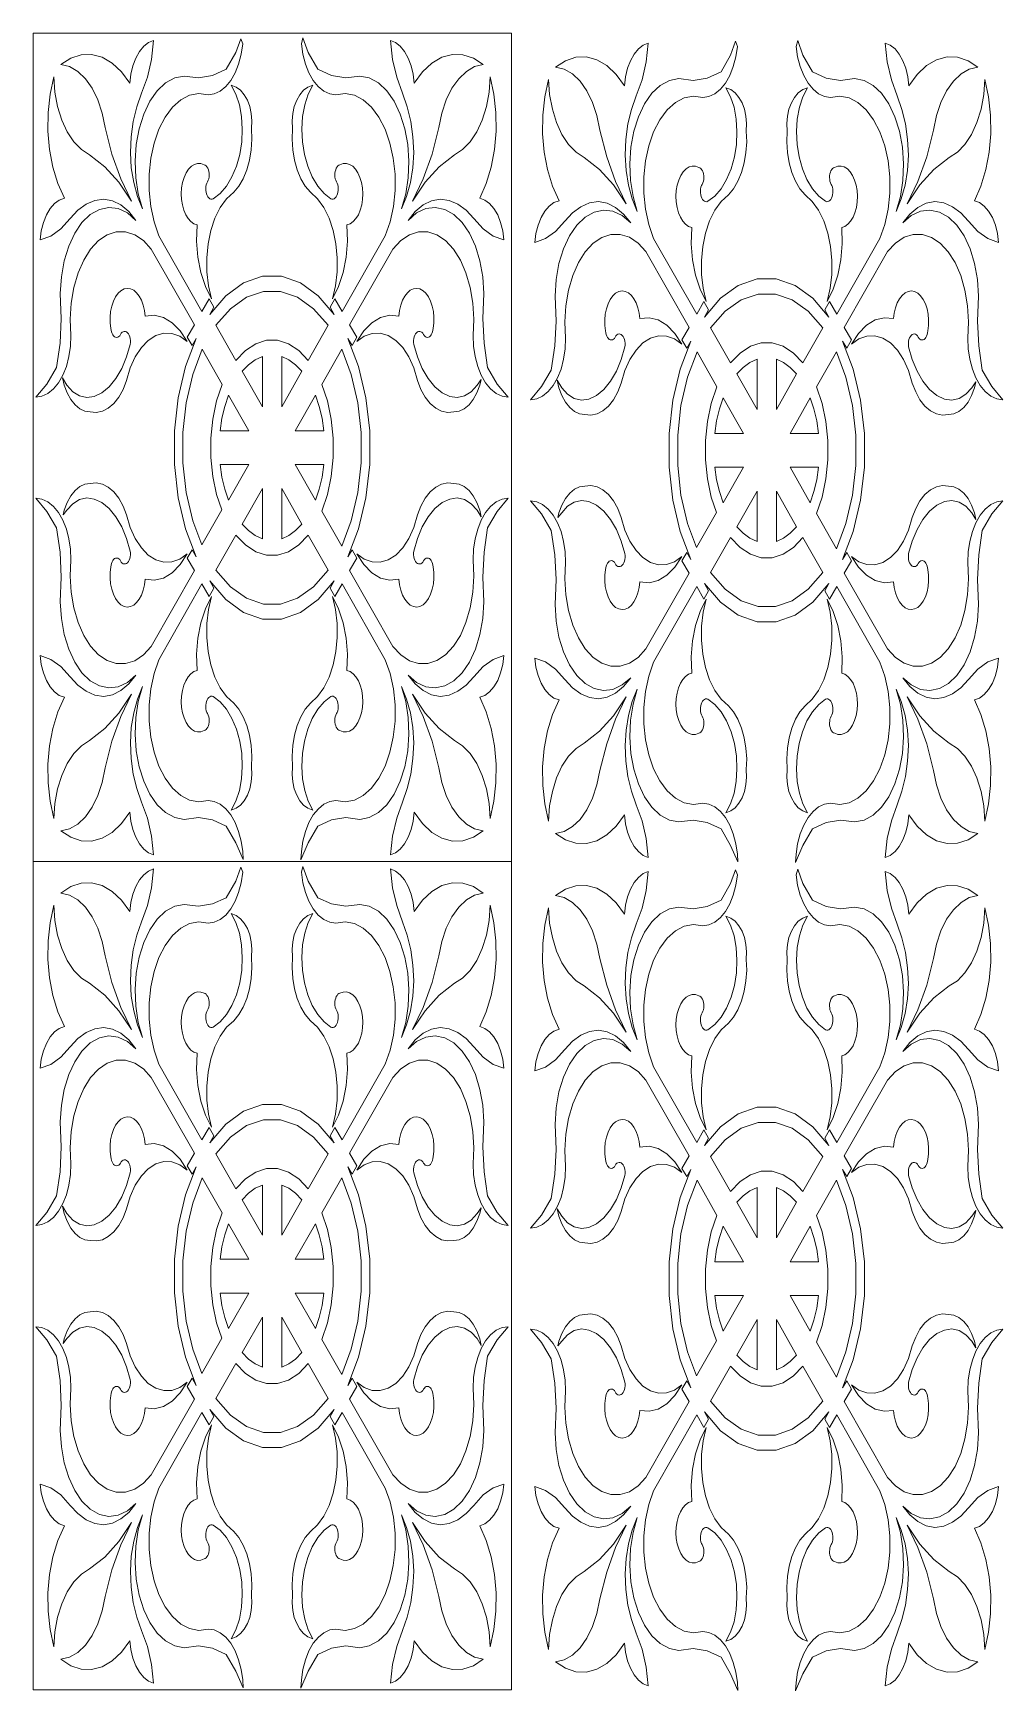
# Model space of a CAD drawing. Header units: centimetres. Extents: x -27 to -16.8, y -8.8 to 8.7.
import ezdxf

# ---------------------------------------------------------------- set-up
doc = ezdxf.new("R2010")
doc.units = ezdxf.units.CM
doc.header["$MEASUREMENT"] = 0
doc.layers.add('layer 1', color=7, linetype='Continuous')

msp = doc.modelspace()

# ---------------------------------------------------------------- linework, layer by layer
at = {"layer": 'layer 1', "color": 250, "lineweight": 20}
for points, knots in [([(-21.9627, -0.02055), (-21.9627, -0.02055), (-21.96271, 8.70077), (-21.96271, 8.70077), (-21.96271, 8.70077), (-21.96271, 8.70077), (-26.99913, 8.70077), (-26.99913, 8.70077), (-26.99913, 8.70077), (-26.99913, 8.70077), (-26.99912, -0.02055), (-26.99912, -0.02055), (-26.99912, -0.02055), (-26.99912, -0.02055), (-21.9627, -0.02055), (-21.9627, -0.02055)], [0, 0, 0, 0, 0.2, 0.2, 0.2, 0.2, 0.4, 0.4, 0.4, 0.4, 0.6, 0.6, 0.6, 0.6, 1, 1, 1, 1]), ([(-25.47291, 3.81004), (-25.47291, 3.81004), (-25.51239, 4.1588), (-25.51239, 4.1588), (-25.51239, 4.1588), (-25.51239, 4.1588), (-25.51239, 4.51406), (-25.51239, 4.51406), (-25.51239, 4.51406), (-25.51239, 4.51406), (-25.47292, 4.86283), (-25.47292, 4.86283), (-25.47292, 4.86283), (-25.47292, 4.86283), (-25.39543, 5.19125), (-25.39543, 5.19125), (-25.39543, 5.19125), (-25.39543, 5.19125), (-25.28298, 5.4868), (-25.28298, 5.4868), (-25.28298, 5.4868), (-25.28298, 5.4868), (-25.32613, 5.41107), (-25.32613, 5.41107), (-25.32613, 5.41107), (-25.32613, 5.41107), (-25.37608, 5.49848), (-25.37608, 5.49848), (-25.37608, 5.49848), (-25.37608, 5.49848), (-25.30096, 5.63046), (-25.30096, 5.63046), (-25.30096, 5.63046), (-25.30096, 5.63046), (-25.75525, 6.42795), (-25.75525, 6.42795), (-25.75525, 6.42795), (-25.75525, 6.42795), (-25.83863, 6.51752), (-25.83863, 6.51752), (-25.83863, 6.51752), (-25.83863, 6.51752), (-25.92989, 6.57853), (-25.92989, 6.57853), (-25.92989, 6.57853), (-25.92989, 6.57853), (-26.02596, 6.60969), (-26.02596, 6.60969), (-26.02596, 6.60969), (-26.02596, 6.60969), (-26.12372, 6.60969), (-26.12372, 6.60969), (-26.12372, 6.60969), (-26.12372, 6.60969), (-26.21972, 6.5781), (-26.21972, 6.5781), (-26.21972, 6.5781), (-26.21972, 6.5781), (-26.3109, 6.51665), (-26.3109, 6.51665), (-26.3109, 6.51665), (-26.3109, 6.51665), (-26.3942, 6.42708), (-26.3942, 6.42708), (-26.3942, 6.42708), (-26.3942, 6.42708), (-26.4668, 6.31198), (-26.4668, 6.31198), (-26.4668, 6.31198), (-26.4668, 6.31198), (-26.52623, 6.17611), (-26.52623, 6.17611), (-26.52623, 6.17611), (-26.52623, 6.17611), (-26.5706, 6.02336), (-26.5706, 6.02336), (-26.5706, 6.02336), (-26.5706, 6.02336), (-26.59836, 5.85893), (-26.59836, 5.85893), (-26.59836, 5.85893), (-26.59836, 5.85893), (-26.60861, 5.68844), (-26.60861, 5.68844), (-26.60861, 5.68844), (-26.60861, 5.68844), (-26.60104, 5.51752), (-26.60104, 5.51752), (-26.60104, 5.51752), (-26.60104, 5.51752), (-26.60624, 5.40458), (-26.60624, 5.40458), (-26.60624, 5.40458), (-26.60624, 5.40458), (-26.62261, 5.29511), (-26.62261, 5.29511), (-26.62261, 5.29511), (-26.62261, 5.29511), (-26.64969, 5.19212), (-26.64969, 5.19212), (-26.64969, 5.19212), (-26.64969, 5.19212), (-26.68664, 5.09952), (-26.68664, 5.09952), (-26.68664, 5.09952), (-26.68664, 5.09952), (-26.73223, 5.01947), (-26.73223, 5.01947), (-26.73223, 5.01947), (-26.73223, 5.01947), (-26.78508, 4.95456), (-26.78508, 4.95456), (-26.78508, 4.95456), (-26.78508, 4.95456), (-26.8436, 4.90696), (-26.8436, 4.90696), (-26.8436, 4.90696), (-26.8436, 4.90696), (-26.90602, 4.8784), (-26.90602, 4.8784), (-26.90602, 4.8784), (-26.90602, 4.8784), (-26.97027, 4.86888), (-26.97027, 4.86888), (-26.97027, 4.86888), (-26.97027, 4.86888), (-26.85362, 5.00692), (-26.85362, 5.00692), (-26.85362, 5.00692), (-26.85362, 5.00692), (-26.75395, 5.18087), (-26.75395, 5.18087), (-26.75395, 5.18087), (-26.75395, 5.18087), (-26.71632, 5.43574), (-26.71632, 5.43574), (-26.71632, 5.43574), (-26.71632, 5.43574), (-26.70255, 5.69753), (-26.70255, 5.69753), (-26.70255, 5.69753), (-26.70255, 5.69753), (-26.71303, 5.96019), (-26.71303, 5.96019), (-26.71303, 5.96019), (-26.71303, 5.96019), (-26.70217, 6.135), (-26.70217, 6.135), (-26.70217, 6.135), (-26.70217, 6.135), (-26.67249, 6.30246), (-26.67249, 6.30246), (-26.67249, 6.30246), (-26.67249, 6.30246), (-26.62514, 6.45737), (-26.62514, 6.45737), (-26.62514, 6.45737), (-26.62514, 6.45737), (-26.56188, 6.59368), (-26.56188, 6.59368), (-26.56188, 6.59368), (-26.56188, 6.59368), (-26.485, 6.70618), (-26.485, 6.70618), (-26.485, 6.70618), (-26.485, 6.70618), (-26.39726, 6.79099), (-26.39726, 6.79099), (-26.39726, 6.79099), (-26.39726, 6.79099), (-26.30195, 6.84465), (-26.30195, 6.84465), (-26.30195, 6.84465), (-26.30195, 6.84465), (-26.20259, 6.86585), (-26.20259, 6.86585), (-26.20259, 6.86585), (-26.20259, 6.86585), (-26.10276, 6.8533), (-26.10276, 6.8533), (-26.10276, 6.8533), (-26.10276, 6.8533), (-26.00608, 6.80744), (-26.00608, 6.80744), (-26.00608, 6.80744), (-26.00608, 6.80744), (-25.9162, 6.72998), (-25.9162, 6.72998), (-25.9162, 6.72998), (-25.9162, 6.72998), (-25.99147, 6.82301), (-25.99147, 6.82301), (-25.99147, 6.82301), (-25.99147, 6.82301), (-26.07454, 6.89268), (-26.07454, 6.89268), (-26.07454, 6.89268), (-26.07454, 6.89268), (-26.16312, 6.93682), (-26.16312, 6.93682), (-26.16312, 6.93682), (-26.16312, 6.93682), (-26.2546, 6.95413), (-26.2546, 6.95413), (-26.2546, 6.95413), (-26.2546, 6.95413), (-26.34907, 6.94028), (-26.34907, 6.94028), (-26.34907, 6.94028), (-26.34907, 6.94028), (-26.44125, 6.90047), (-26.44125, 6.90047), (-26.44125, 6.90047), (-26.44125, 6.90047), (-26.52876, 6.83643), (-26.52876, 6.83643), (-26.52876, 6.83643), (-26.52876, 6.83643), (-26.60969, 6.74989), (-26.60969, 6.74989), (-26.60969, 6.74989), (-26.60969, 6.74989), (-26.70653, 6.64084), (-26.70653, 6.64084), (-26.70653, 6.64084), (-26.70653, 6.64084), (-26.81316, 6.56512), (-26.81316, 6.56512), (-26.81316, 6.56512), (-26.81316, 6.56512), (-26.92591, 6.52574), (-26.92591, 6.52574), (-26.92591, 6.52574), (-26.92591, 6.52574), (-26.91359, 6.61921), (-26.91359, 6.61921), (-26.91359, 6.61921), (-26.91359, 6.61921), (-26.89134, 6.70748), (-26.89134, 6.70748), (-26.89134, 6.70748), (-26.89134, 6.70748), (-26.86005, 6.78667), (-26.86005, 6.78667), (-26.86005, 6.78667), (-26.86005, 6.78667), (-26.82081, 6.85417), (-26.82081, 6.85417), (-26.82081, 6.85417), (-26.82081, 6.85417), (-26.77506, 6.90739), (-26.77506, 6.90739), (-26.77506, 6.90739), (-26.77506, 6.90739), (-26.72443, 6.94417), (-26.72443, 6.94417), (-26.72443, 6.94417), (-26.72443, 6.94417), (-26.67073, 6.96408), (-26.67073, 6.96408), (-26.67073, 6.96408), (-26.67073, 6.96408), (-26.73896, 7.11856), (-26.73896, 7.11856), (-26.73896, 7.11856), (-26.73896, 7.11856), (-26.79136, 7.29121), (-26.79136, 7.29121), (-26.79136, 7.29121), (-26.79136, 7.29121), (-26.82647, 7.47641), (-26.82647, 7.47641), (-26.82647, 7.47641), (-26.82647, 7.47641), (-26.84322, 7.66983), (-26.84322, 7.66983), (-26.84322, 7.66983), (-26.84322, 7.66983), (-26.84123, 7.86542), (-26.84123, 7.86542), (-26.84123, 7.86542), (-26.84123, 7.86542), (-26.8205, 8.05754), (-26.8205, 8.05754), (-26.8205, 8.05754), (-26.8205, 8.05754), (-26.78164, 8.24058), (-26.78164, 8.24058), (-26.78164, 8.24058), (-26.78164, 8.24058), (-26.76956, 8.08091), (-26.76956, 8.08091), (-26.76956, 8.08091), (-26.76956, 8.08091), (-26.74118, 7.92773), (-26.74118, 7.92773), (-26.74118, 7.92773), (-26.74118, 7.92773), (-26.6975, 7.78623), (-26.6975, 7.78623), (-26.6975, 7.78623), (-26.6975, 7.78623), (-26.6399, 7.66075), (-26.6399, 7.66075), (-26.6399, 7.66075), (-26.6399, 7.66075), (-26.57045, 7.5556), (-26.57045, 7.5556), (-26.57045, 7.5556), (-26.57045, 7.5556), (-26.4912, 7.47425), (-26.4912, 7.47425), (-26.4912, 7.47425), (-26.4912, 7.47425), (-26.40499, 7.41972), (-26.40499, 7.41972), (-26.40499, 7.41972), (-26.40499, 7.41972), (-26.24474, 7.29424), (-26.24474, 7.29424), (-26.24474, 7.29424), (-26.24474, 7.29424), (-26.09611, 7.13067), (-26.09611, 7.13067), (-26.09611, 7.13067), (-26.09611, 7.13067), (-25.9624, 6.93119), (-25.9624, 6.93119), (-25.9624, 6.93119), (-25.9624, 6.93119), (-26.07584, 7.16615), (-26.07584, 7.16615), (-26.07584, 7.16615), (-26.07584, 7.16615), (-26.16901, 7.42708), (-26.16901, 7.42708), (-26.16901, 7.42708), (-26.16901, 7.42708), (-26.24053, 7.70834), (-26.24053, 7.70834), (-26.24053, 7.70834), (-26.24053, 7.70834), (-26.27174, 7.85979), (-26.27174, 7.85979), (-26.27174, 7.85979), (-26.27174, 7.85979), (-26.31809, 7.99869), (-26.31809, 7.99869), (-26.31809, 7.99869), (-26.31809, 7.99869), (-26.37791, 8.12072), (-26.37791, 8.12072), (-26.37791, 8.12072), (-26.37791, 8.12072), (-26.44936, 8.22154), (-26.44936, 8.22154), (-26.44936, 8.22154), (-26.44936, 8.22154), (-26.53006, 8.29813), (-26.53006, 8.29813), (-26.53006, 8.29813), (-26.53006, 8.29813), (-26.61734, 8.34833), (-26.61734, 8.34833), (-26.61734, 8.34833), (-26.61734, 8.34833), (-26.70821, 8.36953), (-26.70821, 8.36953), (-26.70821, 8.36953), (-26.70821, 8.36953), (-26.60387, 8.43746), (-26.60387, 8.43746), (-26.60387, 8.43746), (-26.60387, 8.43746), (-26.49441, 8.47381), (-26.49441, 8.47381), (-26.49441, 8.47381), (-26.49441, 8.47381), (-26.38311, 8.47771), (-26.38311, 8.47771), (-26.38311, 8.47771), (-26.38311, 8.47771), (-26.27296, 8.44785), (-26.27296, 8.44785), (-26.27296, 8.44785), (-26.27296, 8.44785), (-26.16733, 8.3864), (-26.16733, 8.3864), (-26.16733, 8.3864), (-26.16733, 8.3864), (-26.06903, 8.29424), (-26.06903, 8.29424), (-26.06903, 8.29424), (-26.06903, 8.29424), (-25.98099, 8.17481), (-25.98099, 8.17481), (-25.98099, 8.17481), (-25.98099, 8.17481), (-25.96974, 8.26914), (-25.96974, 8.26914), (-25.96974, 8.26914), (-25.96974, 8.26914), (-25.94863, 8.35785), (-25.94863, 8.35785), (-25.94863, 8.35785), (-25.94863, 8.35785), (-25.91834, 8.43833), (-25.91834, 8.43833), (-25.91834, 8.43833), (-25.91834, 8.43833), (-25.87994, 8.50713), (-25.87994, 8.50713), (-25.87994, 8.50713), (-25.87994, 8.50713), (-25.83481, 8.56209), (-25.83481, 8.56209), (-25.83481, 8.56209), (-25.83481, 8.56209), (-25.78463, 8.60103), (-25.78463, 8.60103), (-25.78463, 8.60103), (-25.78463, 8.60103), (-25.73116, 8.62267), (-25.73116, 8.62267), (-25.73116, 8.62267), (-25.73116, 8.62267), (-25.75373, 8.42448), (-25.75373, 8.42448), (-25.75373, 8.42448), (-25.75373, 8.42448), (-25.79671, 8.23755), (-25.79671, 8.23755), (-25.79671, 8.23755), (-25.79671, 8.23755), (-25.85883, 8.0675), (-25.85883, 8.0675), (-25.85883, 8.0675), (-25.85883, 8.0675), (-25.9084, 7.92557), (-25.9084, 7.92557), (-25.9084, 7.92557), (-25.9084, 7.92557), (-25.94481, 7.77195), (-25.94481, 7.77195), (-25.94481, 7.77195), (-25.94481, 7.77195), (-25.96737, 7.61012), (-25.96737, 7.61012), (-25.96737, 7.61012), (-25.96737, 7.61012), (-25.9754, 7.44439), (-25.9754, 7.44439), (-25.9754, 7.44439), (-25.9754, 7.44439), (-25.96546, 7.28385), (-25.96546, 7.28385), (-25.96546, 7.28385), (-25.96546, 7.28385), (-25.94037, 7.12808), (-25.94037, 7.12808), (-25.94037, 7.12808), (-25.94037, 7.12808), (-25.90075, 6.98225), (-25.90075, 6.98225), (-25.90075, 6.98225), (-25.90075, 6.98225), (-25.84774, 6.85027), (-25.84774, 6.85027), (-25.84774, 6.85027), (-25.84774, 6.85027), (-25.89172, 7.00822), (-25.89172, 7.00822), (-25.89172, 7.00822), (-25.89172, 7.00822), (-25.9178, 7.17784), (-25.9178, 7.17784), (-25.9178, 7.17784), (-25.9178, 7.17784), (-25.92499, 7.35309), (-25.92499, 7.35309), (-25.92499, 7.35309), (-25.92499, 7.35309), (-25.91298, 7.52747), (-25.91298, 7.52747), (-25.91298, 7.52747), (-25.91298, 7.52747), (-25.88231, 7.69493), (-25.88231, 7.69493), (-25.88231, 7.69493), (-25.88231, 7.69493), (-25.83404, 7.84854), (-25.83404, 7.84854), (-25.83404, 7.84854), (-25.83404, 7.84854), (-25.76994, 7.98355), (-25.76994, 7.98355), (-25.76994, 7.98355), (-25.76994, 7.98355), (-25.69238, 8.09476), (-25.69238, 8.09476), (-25.69238, 8.09476), (-25.69238, 8.09476), (-25.60418, 8.17784), (-25.60418, 8.17784), (-25.60418, 8.17784), (-25.60418, 8.17784), (-25.50856, 8.22976), (-25.50856, 8.22976), (-25.50856, 8.22976), (-25.50856, 8.22976), (-25.40905, 8.24923), (-25.40905, 8.24923), (-25.40905, 8.24923), (-25.40905, 8.24923), (-25.2595, 8.23063), (-25.2595, 8.23063), (-25.2595, 8.23063), (-25.2595, 8.23063), (-25.11019, 8.25486), (-25.11019, 8.25486), (-25.11019, 8.25486), (-25.11019, 8.25486), (-24.965, 8.32063), (-24.965, 8.32063), (-24.965, 8.32063), (-24.965, 8.32063), (-24.86594, 8.49588), (-24.86594, 8.49588), (-24.86594, 8.49588), (-24.86594, 8.49588), (-24.8114, 8.64214), (-24.8114, 8.64214), (-24.8114, 8.64214), (-24.8114, 8.64214), (-24.79259, 8.58762), (-24.79259, 8.58762), (-24.79259, 8.58762), (-24.79259, 8.58762), (-24.80903, 8.47814), (-24.80903, 8.47814), (-24.80903, 8.47814), (-24.80903, 8.47814), (-24.83611, 8.37559), (-24.83611, 8.37559), (-24.83611, 8.37559), (-24.83611, 8.37559), (-24.87306, 8.28255), (-24.87306, 8.28255), (-24.87306, 8.28255), (-24.87306, 8.28255), (-24.91865, 8.2025), (-24.91865, 8.2025), (-24.91865, 8.2025), (-24.91865, 8.2025), (-24.97158, 8.13803), (-24.97158, 8.13803), (-24.97158, 8.13803), (-24.97158, 8.13803), (-25.0301, 8.09043), (-25.0301, 8.09043), (-25.0301, 8.09043), (-25.0301, 8.09043), (-25.09252, 8.06144), (-25.09252, 8.06144), (-25.09252, 8.06144), (-25.09252, 8.06144), (-25.15677, 8.05235), (-25.15677, 8.05235), (-25.15677, 8.05235), (-25.15677, 8.05235), (-25.25422, 8.06576), (-25.25422, 8.06576), (-25.25422, 8.06576), (-25.25422, 8.06576), (-25.35137, 8.04759), (-25.35137, 8.04759), (-25.35137, 8.04759), (-25.35137, 8.04759), (-25.445, 7.99913), (-25.445, 7.99913), (-25.445, 7.99913), (-25.445, 7.99913), (-25.53205, 7.92124), (-25.53205, 7.92124), (-25.53205, 7.92124), (-25.53205, 7.92124), (-25.60961, 7.81695), (-25.60961, 7.81695), (-25.60961, 7.81695), (-25.60961, 7.81695), (-25.67494, 7.6893), (-25.67494, 7.6893), (-25.67494, 7.6893), (-25.67494, 7.6893), (-25.72603, 7.54305), (-25.72603, 7.54305), (-25.72603, 7.54305), (-25.72603, 7.54305), (-25.76114, 7.38294), (-25.76114, 7.38294), (-25.76114, 7.38294), (-25.76114, 7.38294), (-25.77904, 7.21462), (-25.77904, 7.21462), (-25.77904, 7.21462), (-25.77904, 7.21462), (-25.77912, 7.04326), (-25.77912, 7.04326), (-25.77912, 7.04326), (-25.77912, 7.04326), (-25.76145, 6.87451), (-25.76145, 6.87451), (-25.76145, 6.87451), (-25.76145, 6.87451), (-25.72657, 6.7144), (-25.72657, 6.7144), (-25.72657, 6.7144), (-25.72657, 6.7144), (-25.67562, 6.56771), (-25.67562, 6.56771), (-25.67562, 6.56771), (-25.67562, 6.56771), (-25.22133, 5.77022), (-25.22133, 5.77022), (-25.22133, 5.77022), (-25.22133, 5.77022), (-25.14614, 5.9022), (-25.14614, 5.9022), (-25.14614, 5.9022), (-25.14614, 5.9022), (-25.09611, 5.81479), (-25.09611, 5.81479), (-25.09611, 5.81479), (-25.09611, 5.81479), (-25.13925, 5.73907), (-25.13925, 5.73907), (-25.13925, 5.73907), (-25.13925, 5.73907), (-24.97089, 5.93639), (-24.97089, 5.93639), (-24.97089, 5.93639), (-24.97089, 5.93639), (-24.78379, 6.07226), (-24.78379, 6.07226), (-24.78379, 6.07226), (-24.78379, 6.07226), (-24.58513, 6.14149), (-24.58513, 6.14149), (-24.58513, 6.14149), (-24.58513, 6.14149), (-24.38266, 6.14149), (-24.38266, 6.14149), (-24.38266, 6.14149), (-24.38266, 6.14149), (-24.18408, 6.07226), (-24.18408, 6.07226), (-24.18408, 6.07226), (-24.18408, 6.07226), (-23.99697, 5.93639), (-23.99697, 5.93639), (-23.99697, 5.93639), (-23.99697, 5.93639), (-23.82861, 5.73907), (-23.82861, 5.73907), (-23.82861, 5.73907), (-23.82861, 5.73907), (-23.87168, 5.81479), (-23.87168, 5.81479), (-23.87168, 5.81479), (-23.87168, 5.81479), (-23.82173, 5.9022), (-23.82173, 5.9022), (-23.82173, 5.9022), (-23.82173, 5.9022), (-23.74654, 5.77022), (-23.74654, 5.77022), (-23.74654, 5.77022), (-23.74654, 5.77022), (-23.29224, 6.56771), (-23.29224, 6.56771), (-23.29224, 6.56771), (-23.29224, 6.56771), (-23.2413, 6.7144), (-23.2413, 6.7144), (-23.2413, 6.7144), (-23.2413, 6.7144), (-23.20642, 6.87451), (-23.20642, 6.87451), (-23.20642, 6.87451), (-23.20642, 6.87451), (-23.18875, 7.04326), (-23.18875, 7.04326), (-23.18875, 7.04326), (-23.18875, 7.04326), (-23.18882, 7.21462), (-23.18882, 7.21462), (-23.18882, 7.21462), (-23.18882, 7.21462), (-23.20672, 7.38294), (-23.20672, 7.38294), (-23.20672, 7.38294), (-23.20672, 7.38294), (-23.24176, 7.54305), (-23.24176, 7.54305), (-23.24176, 7.54305), (-23.24176, 7.54305), (-23.29285, 7.6893), (-23.29285, 7.6893), (-23.29285, 7.6893), (-23.29285, 7.6893), (-23.35826, 7.81695), (-23.35826, 7.81695), (-23.35826, 7.81695), (-23.35826, 7.81695), (-23.43582, 7.92124), (-23.43582, 7.92124), (-23.43582, 7.92124), (-23.43582, 7.92124), (-23.52279, 7.99913), (-23.52279, 7.99913), (-23.52279, 7.99913), (-23.52279, 7.99913), (-23.6165, 8.04759), (-23.6165, 8.04759), (-23.6165, 8.04759), (-23.6165, 8.04759), (-23.71365, 8.06576), (-23.71365, 8.06576), (-23.71365, 8.06576), (-23.71365, 8.06576), (-23.81102, 8.05235), (-23.81102, 8.05235), (-23.81102, 8.05235), (-23.81102, 8.05235), (-23.87535, 8.06144), (-23.87535, 8.06144), (-23.87535, 8.06144), (-23.87535, 8.06144), (-23.9377, 8.09043), (-23.9377, 8.09043), (-23.9377, 8.09043), (-23.9377, 8.09043), (-23.99629, 8.13803), (-23.99629, 8.13803), (-23.99629, 8.13803), (-23.99629, 8.13803), (-24.04915, 8.2025), (-24.04915, 8.2025), (-24.04915, 8.2025), (-24.04915, 8.2025), (-24.09481, 8.28255), (-24.09481, 8.28255), (-24.09481, 8.28255), (-24.09481, 8.28255), (-24.13176, 8.37559), (-24.13176, 8.37559), (-24.13176, 8.37559), (-24.13176, 8.37559), (-24.15884, 8.47814), (-24.15884, 8.47814), (-24.15884, 8.47814), (-24.15884, 8.47814), (-24.17521, 8.58762), (-24.17521, 8.58762), (-24.17521, 8.58762), (-24.17521, 8.58762), (-24.158, 8.64993), (-24.158, 8.64993), (-24.158, 8.64993), (-24.158, 8.64993), (-24.10193, 8.49588), (-24.10193, 8.49588), (-24.10193, 8.49588), (-24.10193, 8.49588), (-24.00279, 8.32063), (-24.00279, 8.32063), (-24.00279, 8.32063), (-24.00279, 8.32063), (-23.85768, 8.25486), (-23.85768, 8.25486), (-23.85768, 8.25486), (-23.85768, 8.25486), (-23.70837, 8.23063), (-23.70837, 8.23063), (-23.70837, 8.23063), (-23.70837, 8.23063), (-23.55882, 8.24923), (-23.55882, 8.24923), (-23.55882, 8.24923), (-23.55882, 8.24923), (-23.45931, 8.22976), (-23.45931, 8.22976), (-23.45931, 8.22976), (-23.45931, 8.22976), (-23.36369, 8.17784), (-23.36369, 8.17784), (-23.36369, 8.17784), (-23.36369, 8.17784), (-23.27549, 8.09476), (-23.27549, 8.09476), (-23.27549, 8.09476), (-23.27549, 8.09476), (-23.19793, 7.98355), (-23.19793, 7.98355), (-23.19793, 7.98355), (-23.19793, 7.98355), (-23.13383, 7.84854), (-23.13383, 7.84854), (-23.13383, 7.84854), (-23.13383, 7.84854), (-23.08548, 7.69493), (-23.08548, 7.69493), (-23.08548, 7.69493), (-23.08548, 7.69493), (-23.05481, 7.52747), (-23.05481, 7.52747), (-23.05481, 7.52747), (-23.05481, 7.52747), (-23.04287, 7.35309), (-23.04287, 7.35309), (-23.04287, 7.35309), (-23.04287, 7.35309), (-23.05006, 7.17784), (-23.05006, 7.17784), (-23.05006, 7.17784), (-23.05006, 7.17784), (-23.07607, 7.00822), (-23.07607, 7.00822), (-23.07607, 7.00822), (-23.07607, 7.00822), (-23.12013, 6.85027), (-23.12013, 6.85027), (-23.12013, 6.85027), (-23.12013, 6.85027), (-23.06712, 6.98225), (-23.06712, 6.98225), (-23.06712, 6.98225), (-23.06712, 6.98225), (-23.0275, 7.12808), (-23.0275, 7.12808), (-23.0275, 7.12808), (-23.0275, 7.12808), (-23.00233, 7.28385), (-23.00233, 7.28385), (-23.00233, 7.28385), (-23.00233, 7.28385), (-22.99239, 7.44439), (-22.99239, 7.44439), (-22.99239, 7.44439), (-22.99239, 7.44439), (-23.0005, 7.61012), (-23.0005, 7.61012), (-23.0005, 7.61012), (-23.0005, 7.61012), (-23.02299, 7.77195), (-23.02299, 7.77195), (-23.02299, 7.77195), (-23.02299, 7.77195), (-23.05947, 7.92557), (-23.05947, 7.92557), (-23.05947, 7.92557), (-23.05947, 7.92557), (-23.10904, 8.0675), (-23.10904, 8.0675), (-23.10904, 8.0675), (-23.10904, 8.0675), (-23.17108, 8.23755), (-23.17108, 8.23755), (-23.17108, 8.23755), (-23.17108, 8.23755), (-23.21414, 8.42448), (-23.21414, 8.42448), (-23.21414, 8.42448), (-23.21414, 8.42448), (-23.23671, 8.62267), (-23.23671, 8.62267), (-23.23671, 8.62267), (-23.23671, 8.62267), (-23.18324, 8.60103), (-23.18324, 8.60103), (-23.18324, 8.60103), (-23.18324, 8.60103), (-23.13306, 8.56209), (-23.13306, 8.56209), (-23.13306, 8.56209), (-23.13306, 8.56209), (-23.08793, 8.50713), (-23.08793, 8.50713), (-23.08793, 8.50713), (-23.08793, 8.50713), (-23.04953, 8.43833), (-23.04953, 8.43833), (-23.04953, 8.43833), (-23.04953, 8.43833), (-23.01924, 8.35785), (-23.01924, 8.35785), (-23.01924, 8.35785), (-23.01924, 8.35785), (-22.99805, 8.26914), (-22.99805, 8.26914), (-22.99805, 8.26914), (-22.99805, 8.26914), (-22.98688, 8.17481), (-22.98688, 8.17481), (-22.98688, 8.17481), (-22.98688, 8.17481), (-22.89884, 8.29424), (-22.89884, 8.29424), (-22.89884, 8.29424), (-22.89884, 8.29424), (-22.80054, 8.3864), (-22.80054, 8.3864), (-22.80054, 8.3864), (-22.80054, 8.3864), (-22.69483, 8.44785), (-22.69483, 8.44785), (-22.69483, 8.44785), (-22.69483, 8.44785), (-22.58476, 8.47771), (-22.58476, 8.47771), (-22.58476, 8.47771), (-22.58476, 8.47771), (-22.47338, 8.47381), (-22.47338, 8.47381), (-22.47338, 8.47381), (-22.47338, 8.47381), (-22.364, 8.43746), (-22.364, 8.43746), (-22.364, 8.43746), (-22.364, 8.43746), (-22.25958, 8.36953), (-22.25958, 8.36953), (-22.25958, 8.36953), (-22.25958, 8.36953), (-22.35053, 8.34833), (-22.35053, 8.34833), (-22.35053, 8.34833), (-22.35053, 8.34833), (-22.43781, 8.29813), (-22.43781, 8.29813), (-22.43781, 8.29813), (-22.43781, 8.29813), (-22.51844, 8.22154), (-22.51844, 8.22154), (-22.51844, 8.22154), (-22.51844, 8.22154), (-22.58988, 8.12072), (-22.58988, 8.12072), (-22.58988, 8.12072), (-22.58988, 8.12072), (-22.64977, 7.99869), (-22.64977, 7.99869), (-22.64977, 7.99869), (-22.64977, 7.99869), (-22.69613, 7.85979), (-22.69613, 7.85979), (-22.69613, 7.85979), (-22.69613, 7.85979), (-22.72734, 7.70834), (-22.72734, 7.70834), (-22.72734, 7.70834), (-22.72734, 7.70834), (-22.79878, 7.42708), (-22.79878, 7.42708), (-22.79878, 7.42708), (-22.79878, 7.42708), (-22.89203, 7.16615), (-22.89203, 7.16615), (-22.89203, 7.16615), (-22.89203, 7.16615), (-23.00547, 6.93119), (-23.00547, 6.93119), (-23.00547, 6.93119), (-23.00547, 6.93119), (-22.87168, 7.13067), (-22.87168, 7.13067), (-22.87168, 7.13067), (-22.87168, 7.13067), (-22.72313, 7.29424), (-22.72313, 7.29424), (-22.72313, 7.29424), (-22.72313, 7.29424), (-22.56288, 7.41972), (-22.56288, 7.41972), (-22.56288, 7.41972), (-22.56288, 7.41972), (-22.47659, 7.47425), (-22.47659, 7.47425), (-22.47659, 7.47425), (-22.47659, 7.47425), (-22.39742, 7.5556), (-22.39742, 7.5556), (-22.39742, 7.5556), (-22.39742, 7.5556), (-22.32789, 7.66075), (-22.32789, 7.66075), (-22.32789, 7.66075), (-22.32789, 7.66075), (-22.27037, 7.78623), (-22.27037, 7.78623), (-22.27037, 7.78623), (-22.27037, 7.78623), (-22.22669, 7.92773), (-22.22669, 7.92773), (-22.22669, 7.92773), (-22.22669, 7.92773), (-22.19831, 8.08091), (-22.19831, 8.08091), (-22.19831, 8.08091), (-22.19831, 8.08091), (-22.18615, 8.24058), (-22.18615, 8.24058), (-22.18615, 8.24058), (-22.18615, 8.24058), (-22.14729, 8.05754), (-22.14729, 8.05754), (-22.14729, 8.05754), (-22.14729, 8.05754), (-22.12664, 7.86542), (-22.12664, 7.86542), (-22.12664, 7.86542), (-22.12664, 7.86542), (-22.12465, 7.66983), (-22.12465, 7.66983), (-22.12465, 7.66983), (-22.12465, 7.66983), (-22.1414, 7.47641), (-22.1414, 7.47641), (-22.1414, 7.47641), (-22.1414, 7.47641), (-22.17651, 7.29121), (-22.17651, 7.29121), (-22.17651, 7.29121), (-22.17651, 7.29121), (-22.22891, 7.11856), (-22.22891, 7.11856), (-22.22891, 7.11856), (-22.22891, 7.11856), (-22.29714, 6.96408), (-22.29714, 6.96408), (-22.29714, 6.96408), (-22.29714, 6.96408), (-22.24344, 6.94417), (-22.24344, 6.94417), (-22.24344, 6.94417), (-22.24344, 6.94417), (-22.19273, 6.90739), (-22.19273, 6.90739), (-22.19273, 6.90739), (-22.19273, 6.90739), (-22.14698, 6.85417), (-22.14698, 6.85417), (-22.14698, 6.85417), (-22.14698, 6.85417), (-22.10774, 6.78667), (-22.10774, 6.78667), (-22.10774, 6.78667), (-22.10774, 6.78667), (-22.07653, 6.70748), (-22.07653, 6.70748), (-22.07653, 6.70748), (-22.07653, 6.70748), (-22.05427, 6.61921), (-22.05427, 6.61921), (-22.05427, 6.61921), (-22.05427, 6.61921), (-22.04196, 6.52574), (-22.04196, 6.52574), (-22.04196, 6.52574), (-22.04196, 6.52574), (-22.15471, 6.56512), (-22.15471, 6.56512), (-22.15471, 6.56512), (-22.15471, 6.56512), (-22.26134, 6.64084), (-22.26134, 6.64084), (-22.26134, 6.64084), (-22.26134, 6.64084), (-22.35818, 6.74989), (-22.35818, 6.74989), (-22.35818, 6.74989), (-22.35818, 6.74989), (-22.43904, 6.83643), (-22.43904, 6.83643), (-22.43904, 6.83643), (-22.43904, 6.83643), (-22.52662, 6.90047), (-22.52662, 6.90047), (-22.52662, 6.90047), (-22.52662, 6.90047), (-22.61872, 6.94028), (-22.61872, 6.94028), (-22.61872, 6.94028), (-22.61872, 6.94028), (-22.71326, 6.95413), (-22.71326, 6.95413), (-22.71326, 6.95413), (-22.71326, 6.95413), (-22.80475, 6.93682), (-22.80475, 6.93682), (-22.80475, 6.93682), (-22.80475, 6.93682), (-22.89333, 6.89268), (-22.89333, 6.89268), (-22.89333, 6.89268), (-22.89333, 6.89268), (-22.9764, 6.82301), (-22.9764, 6.82301), (-22.9764, 6.82301), (-22.9764, 6.82301), (-23.05167, 6.72998), (-23.05167, 6.72998), (-23.05167, 6.72998), (-23.05167, 6.72998), (-22.96179, 6.80744), (-22.96179, 6.80744), (-22.96179, 6.80744), (-22.96179, 6.80744), (-22.8651, 6.8533), (-22.8651, 6.8533), (-22.8651, 6.8533), (-22.8651, 6.8533), (-22.76528, 6.86585), (-22.76528, 6.86585), (-22.76528, 6.86585), (-22.76528, 6.86585), (-22.66584, 6.84465), (-22.66584, 6.84465), (-22.66584, 6.84465), (-22.66584, 6.84465), (-22.5706, 6.79099), (-22.5706, 6.79099), (-22.5706, 6.79099), (-22.5706, 6.79099), (-22.48287, 6.70618), (-22.48287, 6.70618), (-22.48287, 6.70618), (-22.48287, 6.70618), (-22.40599, 6.59368), (-22.40599, 6.59368), (-22.40599, 6.59368), (-22.40599, 6.59368), (-22.34273, 6.45737), (-22.34273, 6.45737), (-22.34273, 6.45737), (-22.34273, 6.45737), (-22.29538, 6.30246), (-22.29538, 6.30246), (-22.29538, 6.30246), (-22.29538, 6.30246), (-22.2657, 6.135), (-22.2657, 6.135), (-22.2657, 6.135), (-22.2657, 6.135), (-22.25476, 5.96019), (-22.25476, 5.96019), (-22.25476, 5.96019), (-22.25476, 5.96019), (-22.26524, 5.69753), (-22.26524, 5.69753), (-22.26524, 5.69753), (-22.26524, 5.69753), (-22.25155, 5.43574), (-22.25155, 5.43574), (-22.25155, 5.43574), (-22.25155, 5.43574), (-22.21391, 5.18087), (-22.21391, 5.18087), (-22.21391, 5.18087), (-22.21391, 5.18087), (-22.11417, 5.00692), (-22.11417, 5.00692), (-22.11417, 5.00692), (-22.11417, 5.00692), (-21.99751, 4.86888), (-21.99751, 4.86888), (-21.99751, 4.86888), (-21.99751, 4.86888), (-22.06184, 4.8784), (-22.06184, 4.8784), (-22.06184, 4.8784), (-22.06184, 4.8784), (-22.12419, 4.90696), (-22.12419, 4.90696), (-22.12419, 4.90696), (-22.12419, 4.90696), (-22.18278, 4.95456), (-22.18278, 4.95456), (-22.18278, 4.95456), (-22.18278, 4.95456), (-22.23564, 5.01947), (-22.23564, 5.01947), (-22.23564, 5.01947), (-22.23564, 5.01947), (-22.28123, 5.09952), (-22.28123, 5.09952), (-22.28123, 5.09952), (-22.28123, 5.09952), (-22.31817, 5.19212), (-22.31817, 5.19212), (-22.31817, 5.19212), (-22.31817, 5.19212), (-22.34518, 5.29511), (-22.34518, 5.29511), (-22.34518, 5.29511), (-22.34518, 5.29511), (-22.36162, 5.40458), (-22.36162, 5.40458), (-22.36162, 5.40458), (-22.36162, 5.40458), (-22.36682, 5.51752), (-22.36682, 5.51752), (-22.36682, 5.51752), (-22.36682, 5.51752), (-22.35925, 5.68844), (-22.35925, 5.68844), (-22.35925, 5.68844), (-22.35925, 5.68844), (-22.3695, 5.85893), (-22.3695, 5.85893), (-22.3695, 5.85893), (-22.3695, 5.85893), (-22.39727, 6.02336), (-22.39727, 6.02336), (-22.39727, 6.02336), (-22.39727, 6.02336), (-22.44163, 6.17611), (-22.44163, 6.17611), (-22.44163, 6.17611), (-22.44163, 6.17611), (-22.50107, 6.31198), (-22.50107, 6.31198), (-22.50107, 6.31198), (-22.50107, 6.31198), (-22.57366, 6.42708), (-22.57366, 6.42708), (-22.57366, 6.42708), (-22.57366, 6.42708), (-22.65689, 6.51665), (-22.65689, 6.51665), (-22.65689, 6.51665), (-22.65689, 6.51665), (-22.74814, 6.5781), (-22.74814, 6.5781), (-22.74814, 6.5781), (-22.74814, 6.5781), (-22.84414, 6.60969), (-22.84414, 6.60969), (-22.84414, 6.60969), (-22.84414, 6.60969), (-22.94183, 6.60969), (-22.94183, 6.60969), (-22.94183, 6.60969), (-22.94183, 6.60969), (-23.0379, 6.57853), (-23.0379, 6.57853), (-23.0379, 6.57853), (-23.0379, 6.57853), (-23.12916, 6.51752), (-23.12916, 6.51752), (-23.12916, 6.51752), (-23.12916, 6.51752), (-23.21261, 6.42795), (-23.21261, 6.42795), (-23.21261, 6.42795), (-23.21261, 6.42795), (-23.66691, 5.63046), (-23.66691, 5.63046), (-23.66691, 5.63046), (-23.66691, 5.63046), (-23.59171, 5.49848), (-23.59171, 5.49848), (-23.59171, 5.49848), (-23.59171, 5.49848), (-23.64174, 5.41107), (-23.64174, 5.41107), (-23.64174, 5.41107), (-23.64174, 5.41107), (-23.68481, 5.4868), (-23.68481, 5.4868), (-23.68481, 5.4868), (-23.68481, 5.4868), (-23.57236, 5.19125), (-23.57236, 5.19125), (-23.57236, 5.19125), (-23.57236, 5.19125), (-23.49495, 4.86283), (-23.49495, 4.86283), (-23.49495, 4.86283), (-23.49495, 4.86283), (-23.45548, 4.51406), (-23.45548, 4.51406), (-23.45548, 4.51406), (-23.45548, 4.51406), (-23.45548, 4.1588), (-23.45548, 4.1588), (-23.45548, 4.1588), (-23.45548, 4.1588), (-23.49495, 3.81004), (-23.49495, 3.81004), (-23.49495, 3.81004), (-23.49495, 3.81004), (-23.57236, 3.48161), (-23.57236, 3.48161), (-23.57236, 3.48161), (-23.57236, 3.48161), (-23.6848, 3.18606), (-23.6848, 3.18606), (-23.6848, 3.18606), (-23.6848, 3.18606), (-23.64174, 3.26179), (-23.64174, 3.26179), (-23.64174, 3.26179), (-23.64174, 3.26179), (-23.59171, 3.17395), (-23.59171, 3.17395), (-23.59171, 3.17395), (-23.59171, 3.17395), (-23.6669, 3.04197), (-23.6669, 3.04197), (-23.6669, 3.04197), (-23.6669, 3.04197), (-23.21261, 2.24448), (-23.21261, 2.24448), (-23.21261, 2.24448), (-23.21261, 2.24448), (-23.12916, 2.15534), (-23.12916, 2.15534), (-23.12916, 2.15534), (-23.12916, 2.15534), (-23.0379, 2.0939), (-23.0379, 2.0939), (-23.0379, 2.0939), (-23.0379, 2.0939), (-22.94182, 2.06318), (-22.94182, 2.06318), (-22.94182, 2.06318), (-22.94182, 2.06318), (-22.84414, 2.06318), (-22.84414, 2.06318), (-22.84414, 2.06318), (-22.84414, 2.06318), (-22.74814, 2.09476), (-22.74814, 2.09476), (-22.74814, 2.09476), (-22.74814, 2.09476), (-22.65688, 2.15621), (-22.65688, 2.15621), (-22.65688, 2.15621), (-22.65688, 2.15621), (-22.57366, 2.24578), (-22.57366, 2.24578), (-22.57366, 2.24578), (-22.57366, 2.24578), (-22.50107, 2.36045), (-22.50107, 2.36045), (-22.50107, 2.36045), (-22.50107, 2.36045), (-22.44163, 2.49675), (-22.44163, 2.49675), (-22.44163, 2.49675), (-22.44163, 2.49675), (-22.39727, 2.6495), (-22.39727, 2.6495), (-22.39727, 2.6495), (-22.39727, 2.6495), (-22.3695, 2.81393), (-22.3695, 2.81393), (-22.3695, 2.81393), (-22.3695, 2.81393), (-22.35925, 2.98442), (-22.35925, 2.98442), (-22.35925, 2.98442), (-22.35925, 2.98442), (-22.36682, 3.15534), (-22.36682, 3.15534), (-22.36682, 3.15534), (-22.36682, 3.15534), (-22.36162, 3.26828), (-22.36162, 3.26828), (-22.36162, 3.26828), (-22.36162, 3.26828), (-22.34517, 3.37776), (-22.34517, 3.37776), (-22.34517, 3.37776), (-22.34517, 3.37776), (-22.31817, 3.48031), (-22.31817, 3.48031), (-22.31817, 3.48031), (-22.31817, 3.48031), (-22.28123, 3.57334), (-22.28123, 3.57334), (-22.28123, 3.57334), (-22.28123, 3.57334), (-22.23564, 3.65339), (-22.23564, 3.65339), (-22.23564, 3.65339), (-22.23564, 3.65339), (-22.18278, 3.7183), (-22.18278, 3.7183), (-22.18278, 3.7183), (-22.18278, 3.7183), (-22.12419, 3.7659), (-22.12419, 3.7659), (-22.12419, 3.7659), (-22.12419, 3.7659), (-22.06184, 3.79446), (-22.06184, 3.79446), (-22.06184, 3.79446), (-22.06184, 3.79446), (-21.99751, 3.80355), (-21.99751, 3.80355), (-21.99751, 3.80355), (-21.99751, 3.80355), (-22.11416, 3.66594), (-22.11416, 3.66594), (-22.11416, 3.66594), (-22.11416, 3.66594), (-22.21391, 3.49199), (-22.21391, 3.49199), (-22.21391, 3.49199), (-22.21391, 3.49199), (-22.25155, 3.23712), (-22.25155, 3.23712), (-22.25155, 3.23712), (-22.25155, 3.23712), (-22.26524, 2.9749), (-22.26524, 2.9749), (-22.26524, 2.9749), (-22.26524, 2.9749), (-22.25476, 2.71268), (-22.25476, 2.71268), (-22.25476, 2.71268), (-22.25476, 2.71268), (-22.2657, 2.53786), (-22.2657, 2.53786), (-22.2657, 2.53786), (-22.2657, 2.53786), (-22.29538, 2.36997), (-22.29538, 2.36997), (-22.29538, 2.36997), (-22.29538, 2.36997), (-22.34273, 2.21506), (-22.34273, 2.21506), (-22.34273, 2.21506), (-22.34273, 2.21506), (-22.40599, 2.07919), (-22.40599, 2.07919), (-22.40599, 2.07919), (-22.40599, 2.07919), (-22.48286, 1.96668), (-22.48286, 1.96668), (-22.48286, 1.96668), (-22.48286, 1.96668), (-22.5706, 1.88187), (-22.5706, 1.88187), (-22.5706, 1.88187), (-22.5706, 1.88187), (-22.66583, 1.82778), (-22.66583, 1.82778), (-22.66583, 1.82778), (-22.66583, 1.82778), (-22.76528, 1.80701), (-22.76528, 1.80701), (-22.76528, 1.80701), (-22.76528, 1.80701), (-22.8651, 1.81956), (-22.8651, 1.81956), (-22.8651, 1.81956), (-22.8651, 1.81956), (-22.96179, 1.86543), (-22.96179, 1.86543), (-22.96179, 1.86543), (-22.96179, 1.86543), (-23.05167, 1.94245), (-23.05167, 1.94245), (-23.05167, 1.94245), (-23.05167, 1.94245), (-22.9764, 1.84942), (-22.9764, 1.84942), (-22.9764, 1.84942), (-22.9764, 1.84942), (-22.89332, 1.78018), (-22.89332, 1.78018), (-22.89332, 1.78018), (-22.89332, 1.78018), (-22.80475, 1.73604), (-22.80475, 1.73604), (-22.80475, 1.73604), (-22.80475, 1.73604), (-22.71326, 1.7183), (-22.71326, 1.7183), (-22.71326, 1.7183), (-22.71326, 1.7183), (-22.61871, 1.73258), (-22.61871, 1.73258), (-22.61871, 1.73258), (-22.61871, 1.73258), (-22.52661, 1.77196), (-22.52661, 1.77196), (-22.52661, 1.77196), (-22.52661, 1.77196), (-22.43903, 1.836), (-22.43903, 1.836), (-22.43903, 1.836), (-22.43903, 1.836), (-22.35818, 1.92298), (-22.35818, 1.92298), (-22.35818, 1.92298), (-22.35818, 1.92298), (-22.26134, 2.03202), (-22.26134, 2.03202), (-22.26134, 2.03202), (-22.26134, 2.03202), (-22.15471, 2.10774), (-22.15471, 2.10774), (-22.15471, 2.10774), (-22.15471, 2.10774), (-22.04195, 2.14712), (-22.04195, 2.14712), (-22.04195, 2.14712), (-22.04195, 2.14712), (-22.05427, 2.05322), (-22.05427, 2.05322), (-22.05427, 2.05322), (-22.05427, 2.05322), (-22.07653, 1.96538), (-22.07653, 1.96538), (-22.07653, 1.96538), (-22.07653, 1.96538), (-22.10774, 1.8862), (-22.10774, 1.8862), (-22.10774, 1.8862), (-22.10774, 1.8862), (-22.14698, 1.81869), (-22.14698, 1.81869), (-22.14698, 1.81869), (-22.14698, 1.81869), (-22.19272, 1.76547), (-22.19272, 1.76547), (-22.19272, 1.76547), (-22.19272, 1.76547), (-22.24344, 1.72826), (-22.24344, 1.72826), (-22.24344, 1.72826), (-22.24344, 1.72826), (-22.29713, 1.70878), (-22.29713, 1.70878), (-22.29713, 1.70878), (-22.29713, 1.70878), (-22.2289, 1.55431), (-22.2289, 1.55431), (-22.2289, 1.55431), (-22.2289, 1.55431), (-22.1765, 1.38165), (-22.1765, 1.38165), (-22.1765, 1.38165), (-22.1765, 1.38165), (-22.14139, 1.19602), (-22.14139, 1.19602), (-22.14139, 1.19602), (-22.14139, 1.19602), (-22.12464, 1.00303), (-22.12464, 1.00303), (-22.12464, 1.00303), (-22.12464, 1.00303), (-22.12663, 0.80744), (-22.12663, 0.80744), (-22.12663, 0.80744), (-22.12663, 0.80744), (-22.14728, 0.61532), (-22.14728, 0.61532), (-22.14728, 0.61532), (-22.14728, 0.61532), (-22.18614, 0.43228), (-22.18614, 0.43228), (-22.18614, 0.43228), (-22.18614, 0.43228), (-22.1983, 0.59195), (-22.1983, 0.59195), (-22.1983, 0.59195), (-22.1983, 0.59195), (-22.22668, 0.74513), (-22.22668, 0.74513), (-22.22668, 0.74513), (-22.22668, 0.74513), (-22.27036, 0.88663), (-22.27036, 0.88663), (-22.27036, 0.88663), (-22.27036, 0.88663), (-22.32788, 1.01212), (-22.32788, 1.01212), (-22.32788, 1.01212), (-22.32788, 1.01212), (-22.39742, 1.11683), (-22.39742, 1.11683), (-22.39742, 1.11683), (-22.39742, 1.11683), (-22.47659, 1.19818), (-22.47659, 1.19818), (-22.47659, 1.19818), (-22.47659, 1.19818), (-22.56287, 1.25314), (-22.56287, 1.25314), (-22.56287, 1.25314), (-22.56287, 1.25314), (-22.72313, 1.37862), (-22.72313, 1.37862), (-22.72313, 1.37862), (-22.72313, 1.37862), (-22.87168, 1.54219), (-22.87168, 1.54219), (-22.87168, 1.54219), (-22.87168, 1.54219), (-23.00546, 1.74124), (-23.00546, 1.74124), (-23.00546, 1.74124), (-23.00546, 1.74124), (-22.89202, 1.50671), (-22.89202, 1.50671), (-22.89202, 1.50671), (-22.89202, 1.50671), (-22.79878, 1.24578), (-22.79878, 1.24578), (-22.79878, 1.24578), (-22.79878, 1.24578), (-22.72733, 0.96452), (-22.72733, 0.96452), (-22.72733, 0.96452), (-22.72733, 0.96452), (-22.69612, 0.81307), (-22.69612, 0.81307), (-22.69612, 0.81307), (-22.69612, 0.81307), (-22.64977, 0.67417), (-22.64977, 0.67417), (-22.64977, 0.67417), (-22.64977, 0.67417), (-22.58987, 0.55214), (-22.58987, 0.55214), (-22.58987, 0.55214), (-22.58987, 0.55214), (-22.51843, 0.45089), (-22.51843, 0.45089), (-22.51843, 0.45089), (-22.51843, 0.45089), (-22.43781, 0.3743), (-22.43781, 0.3743), (-22.43781, 0.3743), (-22.43781, 0.3743), (-22.35053, 0.32454), (-22.35053, 0.32454), (-22.35053, 0.32454), (-22.35053, 0.32454), (-22.25958, 0.30333), (-22.25958, 0.30333), (-22.25958, 0.30333), (-22.25958, 0.30333), (-22.36399, 0.23496), (-22.36399, 0.23496), (-22.36399, 0.23496), (-22.36399, 0.23496), (-22.47338, 0.19862), (-22.47338, 0.19862), (-22.47338, 0.19862), (-22.47338, 0.19862), (-22.58475, 0.19515), (-22.58475, 0.19515), (-22.58475, 0.19515), (-22.58475, 0.19515), (-22.69482, 0.22458), (-22.69482, 0.22458), (-22.69482, 0.22458), (-22.69482, 0.22458), (-22.80054, 0.28646), (-22.80054, 0.28646), (-22.80054, 0.28646), (-22.80054, 0.28646), (-22.89883, 0.37819), (-22.89883, 0.37819), (-22.89883, 0.37819), (-22.89883, 0.37819), (-22.98688, 0.49805), (-22.98688, 0.49805), (-22.98688, 0.49805), (-22.98688, 0.49805), (-22.99804, 0.40372), (-22.99804, 0.40372), (-22.99804, 0.40372), (-22.99804, 0.40372), (-23.01923, 0.31502), (-23.01923, 0.31502), (-23.01923, 0.31502), (-23.01923, 0.31502), (-23.04952, 0.23453), (-23.04952, 0.23453), (-23.04952, 0.23453), (-23.04952, 0.23453), (-23.08792, 0.16573), (-23.08792, 0.16573), (-23.08792, 0.16573), (-23.08792, 0.16573), (-23.13305, 0.11078), (-23.13305, 0.11078), (-23.13305, 0.11078), (-23.13305, 0.11078), (-23.18323, 0.07183), (-23.18323, 0.07183), (-23.18323, 0.07183), (-23.18323, 0.07183), (-23.2367, 0.0502), (-23.2367, 0.0502), (-23.2367, 0.0502), (-23.2367, 0.0502), (-23.21414, 0.24795), (-23.21414, 0.24795), (-23.21414, 0.24795), (-23.21414, 0.24795), (-23.17107, 0.43531), (-23.17107, 0.43531), (-23.17107, 0.43531), (-23.17107, 0.43531), (-23.10904, 0.60537), (-23.10904, 0.60537), (-23.10904, 0.60537), (-23.10904, 0.60537), (-23.05947, 0.7473), (-23.05947, 0.7473), (-23.05947, 0.7473), (-23.05947, 0.7473), (-23.02298, 0.90091), (-23.02298, 0.90091), (-23.02298, 0.90091), (-23.02298, 0.90091), (-23.00049, 1.06274), (-23.00049, 1.06274), (-23.00049, 1.06274), (-23.00049, 1.06274), (-22.99238, 1.22847), (-22.99238, 1.22847), (-22.99238, 1.22847), (-22.99238, 1.22847), (-23.00233, 1.38901), (-23.00233, 1.38901), (-23.00233, 1.38901), (-23.00233, 1.38901), (-23.02749, 1.54435), (-23.02749, 1.54435), (-23.02749, 1.54435), (-23.02749, 1.54435), (-23.06712, 1.69018), (-23.06712, 1.69018), (-23.06712, 1.69018), (-23.06712, 1.69018), (-23.12013, 1.82259), (-23.12013, 1.82259), (-23.12013, 1.82259), (-23.12013, 1.82259), (-23.07607, 1.66465), (-23.07607, 1.66465), (-23.07607, 1.66465), (-23.07607, 1.66465), (-23.05006, 1.49502), (-23.05006, 1.49502), (-23.05006, 1.49502), (-23.05006, 1.49502), (-23.04287, 1.31978), (-23.04287, 1.31978), (-23.04287, 1.31978), (-23.04287, 1.31978), (-23.0548, 1.14539), (-23.0548, 1.14539), (-23.0548, 1.14539), (-23.0548, 1.14539), (-23.08548, 0.97793), (-23.08548, 0.97793), (-23.08548, 0.97793), (-23.08548, 0.97793), (-23.13382, 0.82389), (-23.13382, 0.82389), (-23.13382, 0.82389), (-23.13382, 0.82389), (-23.19792, 0.68888), (-23.19792, 0.68888), (-23.19792, 0.68888), (-23.19792, 0.68888), (-23.27549, 0.57811), (-23.27549, 0.57811), (-23.27549, 0.57811), (-23.27549, 0.57811), (-23.36368, 0.49502), (-23.36368, 0.49502), (-23.36368, 0.49502), (-23.36368, 0.49502), (-23.4593, 0.44267), (-23.4593, 0.44267), (-23.4593, 0.44267), (-23.4593, 0.44267), (-23.55882, 0.42363), (-23.55882, 0.42363), (-23.55882, 0.42363), (-23.55882, 0.42363), (-23.70836, 0.44223), (-23.70836, 0.44223), (-23.70836, 0.44223), (-23.70836, 0.44223), (-23.85768, 0.418), (-23.85768, 0.418), (-23.85768, 0.418), (-23.85768, 0.418), (-24.00279, 0.3518), (-24.00279, 0.3518), (-24.00279, 0.3518), (-24.00279, 0.3518), (-24.10192, 0.17698), (-24.10192, 0.17698), (-24.10192, 0.17698), (-24.10192, 0.17698), (-24.18048, -0.00259), (-24.18048, -0.00259), (-24.18048, -0.00259), (-24.18048, -0.00259), (-24.1752, 0.08525), (-24.1752, 0.08525), (-24.1752, 0.08525), (-24.1752, 0.08525), (-24.15883, 0.19472), (-24.15883, 0.19472), (-24.15883, 0.19472), (-24.15883, 0.19472), (-24.13175, 0.29727), (-24.13175, 0.29727), (-24.13175, 0.29727), (-24.13175, 0.29727), (-24.09481, 0.39031), (-24.09481, 0.39031), (-24.09481, 0.39031), (-24.09481, 0.39031), (-24.04914, 0.47036), (-24.04914, 0.47036), (-24.04914, 0.47036), (-24.04914, 0.47036), (-23.99628, 0.53483), (-23.99628, 0.53483), (-23.99628, 0.53483), (-23.99628, 0.53483), (-23.93769, 0.58243), (-23.93769, 0.58243), (-23.93769, 0.58243), (-23.93769, 0.58243), (-23.87535, 0.61142), (-23.87535, 0.61142), (-23.87535, 0.61142), (-23.87535, 0.61142), (-23.81102, 0.62051), (-23.81102, 0.62051), (-23.81102, 0.62051), (-23.81102, 0.62051), (-23.71364, 0.6071), (-23.71364, 0.6071), (-23.71364, 0.6071), (-23.71364, 0.6071), (-23.61649, 0.62484), (-23.61649, 0.62484), (-23.61649, 0.62484), (-23.61649, 0.62484), (-23.52279, 0.67373), (-23.52279, 0.67373), (-23.52279, 0.67373), (-23.52279, 0.67373), (-23.43582, 0.75162), (-23.43582, 0.75162), (-23.43582, 0.75162), (-23.43582, 0.75162), (-23.35825, 0.85591), (-23.35825, 0.85591), (-23.35825, 0.85591), (-23.35825, 0.85591), (-23.29285, 0.98356), (-23.29285, 0.98356), (-23.29285, 0.98356), (-23.29285, 0.98356), (-23.24175, 1.12938), (-23.24175, 1.12938), (-23.24175, 1.12938), (-23.24175, 1.12938), (-23.20672, 1.28949), (-23.20672, 1.28949), (-23.20672, 1.28949), (-23.20672, 1.28949), (-23.18882, 1.45824), (-23.18882, 1.45824), (-23.18882, 1.45824), (-23.18882, 1.45824), (-23.18874, 1.6296), (-23.18874, 1.6296), (-23.18874, 1.6296), (-23.18874, 1.6296), (-23.20641, 1.79836), (-23.20641, 1.79836), (-23.20641, 1.79836), (-23.20641, 1.79836), (-23.24129, 1.95846), (-23.24129, 1.95846), (-23.24129, 1.95846), (-23.24129, 1.95846), (-23.29224, 2.10472), (-23.29224, 2.10472), (-23.29224, 2.10472), (-23.29224, 2.10472), (-23.74653, 2.9022), (-23.74653, 2.9022), (-23.74653, 2.9022), (-23.74653, 2.9022), (-23.82173, 2.77023), (-23.82173, 2.77023), (-23.82173, 2.77023), (-23.82173, 2.77023), (-23.87168, 2.85807), (-23.87168, 2.85807), (-23.87168, 2.85807), (-23.87168, 2.85807), (-23.82861, 2.93379), (-23.82861, 2.93379), (-23.82861, 2.93379), (-23.82861, 2.93379), (-23.99697, 2.73648), (-23.99697, 2.73648), (-23.99697, 2.73648), (-23.99697, 2.73648), (-24.18408, 2.6006), (-24.18408, 2.6006), (-24.18408, 2.6006), (-24.18408, 2.6006), (-24.38265, 2.53094), (-24.38265, 2.53094), (-24.38265, 2.53094), (-24.38265, 2.53094), (-24.58513, 2.53094), (-24.58513, 2.53094), (-24.58513, 2.53094), (-24.58513, 2.53094), (-24.78378, 2.6006), (-24.78378, 2.6006), (-24.78378, 2.6006), (-24.78378, 2.6006), (-24.97089, 2.73648), (-24.97089, 2.73648), (-24.97089, 2.73648), (-24.97089, 2.73648), (-25.13925, 2.93379), (-25.13925, 2.93379), (-25.13925, 2.93379), (-25.13925, 2.93379), (-25.09611, 2.85807), (-25.09611, 2.85807), (-25.09611, 2.85807), (-25.09611, 2.85807), (-25.14613, 2.77023), (-25.14613, 2.77023), (-25.14613, 2.77023), (-25.14613, 2.77023), (-25.22133, 2.9022), (-25.22133, 2.9022), (-25.22133, 2.9022), (-25.22133, 2.9022), (-25.67562, 2.10472), (-25.67562, 2.10472), (-25.67562, 2.10472), (-25.67562, 2.10472), (-25.72657, 1.95846), (-25.72657, 1.95846), (-25.72657, 1.95846), (-25.72657, 1.95846), (-25.76145, 1.79836), (-25.76145, 1.79836), (-25.76145, 1.79836), (-25.76145, 1.79836), (-25.77912, 1.6296), (-25.77912, 1.6296), (-25.77912, 1.6296), (-25.77912, 1.6296), (-25.77904, 1.45824), (-25.77904, 1.45824), (-25.77904, 1.45824), (-25.77904, 1.45824), (-25.76114, 1.28949), (-25.76114, 1.28949), (-25.76114, 1.28949), (-25.76114, 1.28949), (-25.72603, 1.12938), (-25.72603, 1.12938), (-25.72603, 1.12938), (-25.72603, 1.12938), (-25.67493, 0.98356), (-25.67493, 0.98356), (-25.67493, 0.98356), (-25.67493, 0.98356), (-25.60961, 0.85591), (-25.60961, 0.85591), (-25.60961, 0.85591), (-25.60961, 0.85591), (-25.53204, 0.75162), (-25.53204, 0.75162), (-25.53204, 0.75162), (-25.53204, 0.75162), (-25.44499, 0.67373), (-25.44499, 0.67373), (-25.44499, 0.67373), (-25.44499, 0.67373), (-25.35136, 0.62484), (-25.35136, 0.62484), (-25.35136, 0.62484), (-25.35136, 0.62484), (-25.25422, 0.6071), (-25.25422, 0.6071), (-25.25422, 0.6071), (-25.25422, 0.6071), (-25.15676, 0.62051), (-25.15676, 0.62051), (-25.15676, 0.62051), (-25.15676, 0.62051), (-25.09251, 0.61142), (-25.09251, 0.61142), (-25.09251, 0.61142), (-25.09251, 0.61142), (-25.03009, 0.58243), (-25.03009, 0.58243), (-25.03009, 0.58243), (-25.03009, 0.58243), (-24.97157, 0.53483), (-24.97157, 0.53483), (-24.97157, 0.53483), (-24.97157, 0.53483), (-24.91864, 0.47036), (-24.91864, 0.47036), (-24.91864, 0.47036), (-24.91864, 0.47036), (-24.87305, 0.39031), (-24.87305, 0.39031), (-24.87305, 0.39031), (-24.87305, 0.39031), (-24.8361, 0.29727), (-24.8361, 0.29727), (-24.8361, 0.29727), (-24.8361, 0.29727), (-24.80903, 0.19472), (-24.80903, 0.19472), (-24.80903, 0.19472), (-24.80903, 0.19472), (-24.79258, 0.08525), (-24.79258, 0.08525), (-24.79258, 0.08525), (-24.79258, 0.08525), (-24.78738, 0.0026), (-24.78738, 0.0026), (-24.78738, 0.0026), (-24.78738, 0.0026), (-24.86594, 0.17698), (-24.86594, 0.17698), (-24.86594, 0.17698), (-24.86594, 0.17698), (-24.965, 0.3518), (-24.965, 0.3518), (-24.965, 0.3518), (-24.965, 0.3518), (-25.11018, 0.418), (-25.11018, 0.418), (-25.11018, 0.418), (-25.11018, 0.418), (-25.25949, 0.44223), (-25.25949, 0.44223), (-25.25949, 0.44223), (-25.25949, 0.44223), (-25.40904, 0.42363), (-25.40904, 0.42363), (-25.40904, 0.42363), (-25.40904, 0.42363), (-25.50856, 0.44267), (-25.50856, 0.44267), (-25.50856, 0.44267), (-25.50856, 0.44267), (-25.60417, 0.49502), (-25.60417, 0.49502), (-25.60417, 0.49502), (-25.60417, 0.49502), (-25.69237, 0.57811), (-25.69237, 0.57811), (-25.69237, 0.57811), (-25.69237, 0.57811), (-25.76994, 0.68888), (-25.76994, 0.68888), (-25.76994, 0.68888), (-25.76994, 0.68888), (-25.83404, 0.82389), (-25.83404, 0.82389), (-25.83404, 0.82389), (-25.83404, 0.82389), (-25.88231, 0.97793), (-25.88231, 0.97793), (-25.88231, 0.97793), (-25.88231, 0.97793), (-25.91298, 1.14539), (-25.91298, 1.14539), (-25.91298, 1.14539), (-25.91298, 1.14539), (-25.92499, 1.31978), (-25.92499, 1.31978), (-25.92499, 1.31978), (-25.92499, 1.31978), (-25.9178, 1.49502), (-25.9178, 1.49502), (-25.9178, 1.49502), (-25.9178, 1.49502), (-25.89171, 1.66465), (-25.89171, 1.66465), (-25.89171, 1.66465), (-25.89171, 1.66465), (-25.84773, 1.82259), (-25.84773, 1.82259), (-25.84773, 1.82259), (-25.84773, 1.82259), (-25.90074, 1.69018), (-25.90074, 1.69018), (-25.90074, 1.69018), (-25.90074, 1.69018), (-25.94036, 1.54435), (-25.94036, 1.54435), (-25.94036, 1.54435), (-25.94036, 1.54435), (-25.96545, 1.38901), (-25.96545, 1.38901), (-25.96545, 1.38901), (-25.96545, 1.38901), (-25.9754, 1.22847), (-25.9754, 1.22847), (-25.9754, 1.22847), (-25.9754, 1.22847), (-25.96737, 1.06274), (-25.96737, 1.06274), (-25.96737, 1.06274), (-25.96737, 1.06274), (-25.9448, 0.90091), (-25.9448, 0.90091), (-25.9448, 0.90091), (-25.9448, 0.90091), (-25.90839, 0.7473), (-25.90839, 0.7473), (-25.90839, 0.7473), (-25.90839, 0.7473), (-25.85882, 0.60537), (-25.85882, 0.60537), (-25.85882, 0.60537), (-25.85882, 0.60537), (-25.79671, 0.43531), (-25.79671, 0.43531), (-25.79671, 0.43531), (-25.79671, 0.43531), (-25.75372, 0.24795), (-25.75372, 0.24795), (-25.75372, 0.24795), (-25.75372, 0.24795), (-25.73115, 0.0502), (-25.73115, 0.0502), (-25.73115, 0.0502), (-25.73115, 0.0502), (-25.78462, 0.07183), (-25.78462, 0.07183), (-25.78462, 0.07183), (-25.78462, 0.07183), (-25.8348, 0.11078), (-25.8348, 0.11078), (-25.8348, 0.11078), (-25.8348, 0.11078), (-25.87993, 0.16573), (-25.87993, 0.16573), (-25.87993, 0.16573), (-25.87993, 0.16573), (-25.91833, 0.23453), (-25.91833, 0.23453), (-25.91833, 0.23453), (-25.91833, 0.23453), (-25.94862, 0.31502), (-25.94862, 0.31502), (-25.94862, 0.31502), (-25.94862, 0.31502), (-25.96974, 0.40372), (-25.96974, 0.40372), (-25.96974, 0.40372), (-25.96974, 0.40372), (-25.98098, 0.49805), (-25.98098, 0.49805), (-25.98098, 0.49805), (-25.98098, 0.49805), (-26.06903, 0.37819), (-26.06903, 0.37819), (-26.06903, 0.37819), (-26.06903, 0.37819), (-26.16732, 0.28646), (-26.16732, 0.28646), (-26.16732, 0.28646), (-26.16732, 0.28646), (-26.27296, 0.22458), (-26.27296, 0.22458), (-26.27296, 0.22458), (-26.27296, 0.22458), (-26.38311, 0.19515), (-26.38311, 0.19515), (-26.38311, 0.19515), (-26.38311, 0.19515), (-26.4944, 0.19862), (-26.4944, 0.19862), (-26.4944, 0.19862), (-26.4944, 0.19862), (-26.60387, 0.23496), (-26.60387, 0.23496), (-26.60387, 0.23496), (-26.60387, 0.23496), (-26.7082, 0.30333), (-26.7082, 0.30333), (-26.7082, 0.30333), (-26.7082, 0.30333), (-26.61733, 0.32454), (-26.61733, 0.32454), (-26.61733, 0.32454), (-26.61733, 0.32454), (-26.53005, 0.3743), (-26.53005, 0.3743), (-26.53005, 0.3743), (-26.53005, 0.3743), (-26.44935, 0.45089), (-26.44935, 0.45089), (-26.44935, 0.45089), (-26.44935, 0.45089), (-26.37791, 0.55214), (-26.37791, 0.55214), (-26.37791, 0.55214), (-26.37791, 0.55214), (-26.31809, 0.67417), (-26.31809, 0.67417), (-26.31809, 0.67417), (-26.31809, 0.67417), (-26.27173, 0.81307), (-26.27173, 0.81307), (-26.27173, 0.81307), (-26.27173, 0.81307), (-26.24052, 0.96452), (-26.24052, 0.96452), (-26.24052, 0.96452), (-26.24052, 0.96452), (-26.169, 1.24578), (-26.169, 1.24578), (-26.169, 1.24578), (-26.169, 1.24578), (-26.07583, 1.50671), (-26.07583, 1.50671), (-26.07583, 1.50671), (-26.07583, 1.50671), (-25.96239, 1.74124), (-25.96239, 1.74124), (-25.96239, 1.74124), (-25.96239, 1.74124), (-26.0961, 1.54219), (-26.0961, 1.54219), (-26.0961, 1.54219), (-26.0961, 1.54219), (-26.24473, 1.37862), (-26.24473, 1.37862), (-26.24473, 1.37862), (-26.24473, 1.37862), (-26.40498, 1.25314), (-26.40498, 1.25314), (-26.40498, 1.25314), (-26.40498, 1.25314), (-26.49119, 1.19818), (-26.49119, 1.19818), (-26.49119, 1.19818), (-26.49119, 1.19818), (-26.57044, 1.11683), (-26.57044, 1.11683), (-26.57044, 1.11683), (-26.57044, 1.11683), (-26.6399, 1.01212), (-26.6399, 1.01212), (-26.6399, 1.01212), (-26.6399, 1.01212), (-26.6975, 0.88663), (-26.6975, 0.88663), (-26.6975, 0.88663), (-26.6975, 0.88663), (-26.74117, 0.74513), (-26.74117, 0.74513), (-26.74117, 0.74513), (-26.74117, 0.74513), (-26.76955, 0.59195), (-26.76955, 0.59195), (-26.76955, 0.59195), (-26.76955, 0.59195), (-26.78164, 0.43228), (-26.78164, 0.43228), (-26.78164, 0.43228), (-26.78164, 0.43228), (-26.8205, 0.61532), (-26.8205, 0.61532), (-26.8205, 0.61532), (-26.8205, 0.61532), (-26.84123, 0.80744), (-26.84123, 0.80744), (-26.84123, 0.80744), (-26.84123, 0.80744), (-26.84322, 1.00303), (-26.84322, 1.00303), (-26.84322, 1.00303), (-26.84322, 1.00303), (-26.82646, 1.19602), (-26.82646, 1.19602), (-26.82646, 1.19602), (-26.82646, 1.19602), (-26.79135, 1.38165), (-26.79135, 1.38165), (-26.79135, 1.38165), (-26.79135, 1.38165), (-26.73896, 1.55431), (-26.73896, 1.55431), (-26.73896, 1.55431), (-26.73896, 1.55431), (-26.67072, 1.70878), (-26.67072, 1.70878), (-26.67072, 1.70878), (-26.67072, 1.70878), (-26.72442, 1.72826), (-26.72442, 1.72826), (-26.72442, 1.72826), (-26.72442, 1.72826), (-26.77506, 1.76547), (-26.77506, 1.76547), (-26.77506, 1.76547), (-26.77506, 1.76547), (-26.8208, 1.81869), (-26.8208, 1.81869), (-26.8208, 1.81869), (-26.8208, 1.81869), (-26.86005, 1.8862), (-26.86005, 1.8862), (-26.86005, 1.8862), (-26.86005, 1.8862), (-26.89133, 1.96538), (-26.89133, 1.96538), (-26.89133, 1.96538), (-26.89133, 1.96538), (-26.91359, 2.05322), (-26.91359, 2.05322), (-26.91359, 2.05322), (-26.91359, 2.05322), (-26.92591, 2.14712), (-26.92591, 2.14712), (-26.92591, 2.14712), (-26.92591, 2.14712), (-26.81315, 2.10774), (-26.81315, 2.10774), (-26.81315, 2.10774), (-26.81315, 2.10774), (-26.70652, 2.03202), (-26.70652, 2.03202), (-26.70652, 2.03202), (-26.70652, 2.03202), (-26.60968, 1.92298), (-26.60968, 1.92298), (-26.60968, 1.92298), (-26.60968, 1.92298), (-26.52875, 1.836), (-26.52875, 1.836), (-26.52875, 1.836), (-26.52875, 1.836), (-26.44124, 1.77196), (-26.44124, 1.77196), (-26.44124, 1.77196), (-26.44124, 1.77196), (-26.34907, 1.73258), (-26.34907, 1.73258), (-26.34907, 1.73258), (-26.34907, 1.73258), (-26.2546, 1.7183), (-26.2546, 1.7183), (-26.2546, 1.7183), (-26.2546, 1.7183), (-26.16311, 1.73604), (-26.16311, 1.73604), (-26.16311, 1.73604), (-26.16311, 1.73604), (-26.07453, 1.78018), (-26.07453, 1.78018), (-26.07453, 1.78018), (-26.07453, 1.78018), (-25.99146, 1.84942), (-25.99146, 1.84942), (-25.99146, 1.84942), (-25.99146, 1.84942), (-25.91619, 1.94245), (-25.91619, 1.94245), (-25.91619, 1.94245), (-25.91619, 1.94245), (-26.00607, 1.86543), (-26.00607, 1.86543), (-26.00607, 1.86543), (-26.00607, 1.86543), (-26.10276, 1.81956), (-26.10276, 1.81956), (-26.10276, 1.81956), (-26.10276, 1.81956), (-26.20258, 1.80701), (-26.20258, 1.80701), (-26.20258, 1.80701), (-26.20258, 1.80701), (-26.30195, 1.82778), (-26.30195, 1.82778), (-26.30195, 1.82778), (-26.30195, 1.82778), (-26.39726, 1.88187), (-26.39726, 1.88187), (-26.39726, 1.88187), (-26.39726, 1.88187), (-26.485, 1.96668), (-26.485, 1.96668), (-26.485, 1.96668), (-26.485, 1.96668), (-26.56187, 2.07919), (-26.56187, 2.07919), (-26.56187, 2.07919), (-26.56187, 2.07919), (-26.62513, 2.21506), (-26.62513, 2.21506), (-26.62513, 2.21506), (-26.62513, 2.21506), (-26.67248, 2.36997), (-26.67248, 2.36997), (-26.67248, 2.36997), (-26.67248, 2.36997), (-26.70216, 2.53786), (-26.70216, 2.53786), (-26.70216, 2.53786), (-26.70216, 2.53786), (-26.71303, 2.71268), (-26.71303, 2.71268), (-26.71303, 2.71268), (-26.71303, 2.71268), (-26.70255, 2.9749), (-26.70255, 2.9749), (-26.70255, 2.9749), (-26.70255, 2.9749), (-26.71631, 3.23712), (-26.71631, 3.23712), (-26.71631, 3.23712), (-26.71631, 3.23712), (-26.75395, 3.49199), (-26.75395, 3.49199), (-26.75395, 3.49199), (-26.75395, 3.49199), (-26.85362, 3.66594), (-26.85362, 3.66594), (-26.85362, 3.66594), (-26.85362, 3.66594), (-26.97027, 3.80355), (-26.97027, 3.80355), (-26.97027, 3.80355), (-26.97027, 3.80355), (-26.90602, 3.79446), (-26.90602, 3.79446), (-26.90602, 3.79446), (-26.90602, 3.79446), (-26.8436, 3.7659), (-26.8436, 3.7659), (-26.8436, 3.7659), (-26.8436, 3.7659), (-26.78508, 3.7183), (-26.78508, 3.7183), (-26.78508, 3.7183), (-26.78508, 3.7183), (-26.73223, 3.65339), (-26.73223, 3.65339), (-26.73223, 3.65339), (-26.73223, 3.65339), (-26.68664, 3.57334), (-26.68664, 3.57334), (-26.68664, 3.57334), (-26.68664, 3.57334), (-26.64969, 3.48031), (-26.64969, 3.48031), (-26.64969, 3.48031), (-26.64969, 3.48031), (-26.62261, 3.37776), (-26.62261, 3.37776), (-26.62261, 3.37776), (-26.62261, 3.37776), (-26.60624, 3.26828), (-26.60624, 3.26828), (-26.60624, 3.26828), (-26.60624, 3.26828), (-26.60104, 3.15534), (-26.60104, 3.15534), (-26.60104, 3.15534), (-26.60104, 3.15534), (-26.60861, 2.98442), (-26.60861, 2.98442), (-26.60861, 2.98442), (-26.60861, 2.98442), (-26.59836, 2.81393), (-26.59836, 2.81393), (-26.59836, 2.81393), (-26.59836, 2.81393), (-26.57059, 2.6495), (-26.57059, 2.6495), (-26.57059, 2.6495), (-26.57059, 2.6495), (-26.52623, 2.49675), (-26.52623, 2.49675), (-26.52623, 2.49675), (-26.52623, 2.49675), (-26.46679, 2.36045), (-26.46679, 2.36045), (-26.46679, 2.36045), (-26.46679, 2.36045), (-26.3942, 2.24578), (-26.3942, 2.24578), (-26.3942, 2.24578), (-26.3942, 2.24578), (-26.3109, 2.15621), (-26.3109, 2.15621), (-26.3109, 2.15621), (-26.3109, 2.15621), (-26.21972, 2.09476), (-26.21972, 2.09476), (-26.21972, 2.09476), (-26.21972, 2.09476), (-26.12372, 2.06318), (-26.12372, 2.06318), (-26.12372, 2.06318), (-26.12372, 2.06318), (-26.02596, 2.06318), (-26.02596, 2.06318), (-26.02596, 2.06318), (-26.02596, 2.06318), (-25.92988, 2.0939), (-25.92988, 2.0939), (-25.92988, 2.0939), (-25.92988, 2.0939), (-25.83863, 2.15534), (-25.83863, 2.15534), (-25.83863, 2.15534), (-25.83863, 2.15534), (-25.75525, 2.24448), (-25.75525, 2.24448), (-25.75525, 2.24448), (-25.75525, 2.24448), (-25.30096, 3.04197), (-25.30096, 3.04197), (-25.30096, 3.04197), (-25.30096, 3.04197), (-25.37607, 3.17395), (-25.37607, 3.17395), (-25.37607, 3.17395), (-25.37607, 3.17395), (-25.32612, 3.26179), (-25.32612, 3.26179), (-25.32612, 3.26179), (-25.32612, 3.26179), (-25.28298, 3.18606), (-25.28298, 3.18606), (-25.28298, 3.18606), (-25.28298, 3.18606), (-25.39543, 3.48161), (-25.39543, 3.48161), (-25.39543, 3.48161), (-25.39543, 3.48161), (-25.47291, 3.81004), (-25.47291, 3.81004)], [0, 0, 0, 0, 0.00155039, 0.00155039, 0.00155039, 0.00155039, 0.00310078, 0.00310078, 0.00310078, 0.00310078, 0.00465116, 0.00465116, 0.00465116, 0.00465116, 0.00620155, 0.00620155, 0.00620155, 0.00620155, 0.00775194, 0.00775194, 0.00775194, 0.00775194, 0.00930233, 0.00930233, 0.00930233, 0.00930233, 0.01085271, 0.01085271, 0.01085271, 0.01085271, 0.0124031, 0.0124031, 0.0124031, 0.0124031, 0.01395349, 0.01395349, 0.01395349, 0.01395349, 0.01550388, 0.01550388, 0.01550388, 0.01550388, 0.01705426, 0.01705426, 0.01705426, 0.01705426, 0.01860465, 0.01860465, 0.01860465, 0.01860465, 0.02015504, 0.02015504, 0.02015504, 0.02015504, 0.02170543, 0.02170543, 0.02170543, 0.02170543, 0.02325581, 0.02325581, 0.02325581, 0.02325581, 0.0248062, 0.0248062, 0.0248062, 0.0248062, 0.02635659, 0.02635659, 0.02635659, 0.02635659, 0.02790698, 0.02790698, 0.02790698, 0.02790698, 0.02945736, 0.02945736, 0.02945736, 0.02945736, 0.03100775, 0.03100775, 0.03100775, 0.03100775, 0.03255814, 0.03255814, 0.03255814, 0.03255814, 0.03410853, 0.03410853, 0.03410853, 0.03410853, 0.03565891, 0.03565891, 0.03565891, 0.03565891, 0.0372093, 0.0372093, 0.0372093, 0.0372093, 0.03875969, 0.03875969, 0.03875969, 0.03875969, 0.04031008, 0.04031008, 0.04031008, 0.04031008, 0.04186047, 0.04186047, 0.04186047, 0.04186047, 0.04341085, 0.04341085, 0.04341085, 0.04341085, 0.04496124, 0.04496124, 0.04496124, 0.04496124, 0.04651163, 0.04651163, 0.04651163, 0.04651163, 0.04806202, 0.04806202, 0.04806202, 0.04806202, 0.0496124, 0.0496124, 0.0496124, 0.0496124, 0.05116279, 0.05116279, 0.05116279, 0.05116279, 0.05271318, 0.05271318, 0.05271318, 0.05271318, 0.05426357, 0.05426357, 0.05426357, 0.05426357, 0.05581395, 0.05581395, 0.05581395, 0.05581395, 0.05736434, 0.05736434, 0.05736434, 0.05736434, 0.05891473, 0.05891473, 0.05891473, 0.05891473, 0.06046512, 0.06046512, 0.06046512, 0.06046512, 0.0620155, 0.0620155, 0.0620155, 0.0620155, 0.06356589, 0.06356589, 0.06356589, 0.06356589, 0.06511628, 0.06511628, 0.06511628, 0.06511628, 0.06666667, 0.06666667, 0.06666667, 0.06666667, 0.06821705, 0.06821705, 0.06821705, 0.06821705, 0.06976744, 0.06976744, 0.06976744, 0.06976744, 0.07131783, 0.07131783, 0.07131783, 0.07131783, 0.07286822, 0.07286822, 0.07286822, 0.07286822, 0.0744186, 0.0744186, 0.0744186, 0.0744186, 0.07596899, 0.07596899, 0.07596899, 0.07596899, 0.07751938, 0.07751938, 0.07751938, 0.07751938, 0.07906977, 0.07906977, 0.07906977, 0.07906977, 0.08062016, 0.08062016, 0.08062016, 0.08062016, 0.08217054, 0.08217054, 0.08217054, 0.08217054, 0.08372093, 0.08372093, 0.08372093, 0.08372093, 0.08527132, 0.08527132, 0.08527132, 0.08527132, 0.08682171, 0.08682171, 0.08682171, 0.08682171, 0.08837209, 0.08837209, 0.08837209, 0.08837209, 0.08992248, 0.08992248, 0.08992248, 0.08992248, 0.09147287, 0.09147287, 0.09147287, 0.09147287, 0.09302326, 0.09302326, 0.09302326, 0.09302326, 0.09457364, 0.09457364, 0.09457364, 0.09457364, 0.09612403, 0.09612403, 0.09612403, 0.09612403, 0.09767442, 0.09767442, 0.09767442, 0.09767442, 0.09922481, 0.09922481, 0.09922481, 0.09922481, 0.10077519, 0.10077519, 0.10077519, 0.10077519, 0.10232558, 0.10232558, 0.10232558, 0.10232558, 0.10387597, 0.10387597, 0.10387597, 0.10387597, 0.10542636, 0.10542636, 0.10542636, 0.10542636, 0.10697674, 0.10697674, 0.10697674, 0.10697674, 0.10852713, 0.10852713, 0.10852713, 0.10852713, 0.11007752, 0.11007752, 0.11007752, 0.11007752, 0.11162791, 0.11162791, 0.11162791, 0.11162791, 0.11317829, 0.11317829, 0.11317829, 0.11317829, 0.11472868, 0.11472868, 0.11472868, 0.11472868, 0.11627907, 0.11627907, 0.11627907, 0.11627907, 0.11782946, 0.11782946, 0.11782946, 0.11782946, 0.11937984, 0.11937984, 0.11937984, 0.11937984, 0.12093023, 0.12093023, 0.12093023, 0.12093023, 0.12248062, 0.12248062, 0.12248062, 0.12248062, 0.12403101, 0.12403101, 0.12403101, 0.12403101, 0.1255814, 0.1255814, 0.1255814, 0.1255814, 0.12713178, 0.12713178, 0.12713178, 0.12713178, 0.12868217, 0.12868217, 0.12868217, 0.12868217, 0.13023256, 0.13023256, 0.13023256, 0.13023256, 0.13178295, 0.13178295, 0.13178295, 0.13178295, 0.13333333, 0.13333333, 0.13333333, 0.13333333, 0.13488372, 0.13488372, 0.13488372, 0.13488372, 0.13643411, 0.13643411, 0.13643411, 0.13643411, 0.1379845, 0.1379845, 0.1379845, 0.1379845, 0.13953488, 0.13953488, 0.13953488, 0.13953488, 0.14108527, 0.14108527, 0.14108527, 0.14108527, 0.14263566, 0.14263566, 0.14263566, 0.14263566, 0.14418605, 0.14418605, 0.14418605, 0.14418605, 0.14573643, 0.14573643, 0.14573643, 0.14573643, 0.14728682, 0.14728682, 0.14728682, 0.14728682, 0.14883721, 0.14883721, 0.14883721, 0.14883721, 0.1503876, 0.1503876, 0.1503876, 0.1503876, 0.15193798, 0.15193798, 0.15193798, 0.15193798, 0.15348837, 0.15348837, 0.15348837, 0.15348837, 0.15503876, 0.15503876, 0.15503876, 0.15503876, 0.15658915, 0.15658915, 0.15658915, 0.15658915, 0.15813953, 0.15813953, 0.15813953, 0.15813953, 0.15968992, 0.15968992, 0.15968992, 0.15968992, 0.16124031, 0.16124031, 0.16124031, 0.16124031, 0.1627907, 0.1627907, 0.1627907, 0.1627907, 0.16434109, 0.16434109, 0.16434109, 0.16434109, 0.16589147, 0.16589147, 0.16589147, 0.16589147, 0.16744186, 0.16744186, 0.16744186, 0.16744186, 0.16899225, 0.16899225, 0.16899225, 0.16899225, 0.17054264, 0.17054264, 0.17054264, 0.17054264, 0.17209302, 0.17209302, 0.17209302, 0.17209302, 0.17364341, 0.17364341, 0.17364341, 0.17364341, 0.1751938, 0.1751938, 0.1751938, 0.1751938, 0.17674419, 0.17674419, 0.17674419, 0.17674419, 0.17829457, 0.17829457, 0.17829457, 0.17829457, 0.17984496, 0.17984496, 0.17984496, 0.17984496, 0.18139535, 0.18139535, 0.18139535, 0.18139535, 0.18294574, 0.18294574, 0.18294574, 0.18294574, 0.18449612, 0.18449612, 0.18449612, 0.18449612, 0.18604651, 0.18604651, 0.18604651, 0.18604651, 0.1875969, 0.1875969, 0.1875969, 0.1875969, 0.18914729, 0.18914729, 0.18914729, 0.18914729, 0.19069767, 0.19069767, 0.19069767, 0.19069767, 0.19224806, 0.19224806, 0.19224806, 0.19224806, 0.19379845, 0.19379845, 0.19379845, 0.19379845, 0.19534884, 0.19534884, 0.19534884, 0.19534884, 0.19689922, 0.19689922, 0.19689922, 0.19689922, 0.19844961, 0.19844961, 0.19844961, 0.19844961, 0.2, 0.2, 0.2, 0.2, 0.20155039, 0.20155039, 0.20155039, 0.20155039, 0.20310078, 0.20310078, 0.20310078, 0.20310078, 0.20465116, 0.20465116, 0.20465116, 0.20465116, 0.20620155, 0.20620155, 0.20620155, 0.20620155, 0.20775194, 0.20775194, 0.20775194, 0.20775194, 0.20930233, 0.20930233, 0.20930233, 0.20930233, 0.21085271, 0.21085271, 0.21085271, 0.21085271, 0.2124031, 0.2124031, 0.2124031, 0.2124031, 0.21395349, 0.21395349, 0.21395349, 0.21395349, 0.21550388, 0.21550388, 0.21550388, 0.21550388, 0.21705426, 0.21705426, 0.21705426, 0.21705426, 0.21860465, 0.21860465, 0.21860465, 0.21860465, 0.22015504, 0.22015504, 0.22015504, 0.22015504, 0.22170543, 0.22170543, 0.22170543, 0.22170543, 0.22325581, 0.22325581, 0.22325581, 0.22325581, 0.2248062, 0.2248062, 0.2248062, 0.2248062, 0.22635659, 0.22635659, 0.22635659, 0.22635659, 0.22790698, 0.22790698, 0.22790698, 0.22790698, 0.22945736, 0.22945736, 0.22945736, 0.22945736, 0.23100775, 0.23100775, 0.23100775, 0.23100775, 0.23255814, 0.23255814, 0.23255814, 0.23255814, 0.23410853, 0.23410853, 0.23410853, 0.23410853, 0.23565891, 0.23565891, 0.23565891, 0.23565891, 0.2372093, 0.2372093, 0.2372093, 0.2372093, 0.23875969, 0.23875969, 0.23875969, 0.23875969, 0.24031008, 0.24031008, 0.24031008, 0.24031008, 0.24186047, 0.24186047, 0.24186047, 0.24186047, 0.24341085, 0.24341085, 0.24341085, 0.24341085, 0.24496124, 0.24496124, 0.24496124, 0.24496124, 0.24651163, 0.24651163, 0.24651163, 0.24651163, 0.24806202, 0.24806202, 0.24806202, 0.24806202, 0.2496124, 0.2496124, 0.2496124, 0.2496124, 0.25116279, 0.25116279, 0.25116279, 0.25116279, 0.25271318, 0.25271318, 0.25271318, 0.25271318, 0.25426357, 0.25426357, 0.25426357, 0.25426357, 0.25581395, 0.25581395, 0.25581395, 0.25581395, 0.25736434, 0.25736434, 0.25736434, 0.25736434, 0.25891473, 0.25891473, 0.25891473, 0.25891473, 0.26046512, 0.26046512, 0.26046512, 0.26046512, 0.2620155, 0.2620155, 0.2620155, 0.2620155, 0.26356589, 0.26356589, 0.26356589, 0.26356589, 0.26511628, 0.26511628, 0.26511628, 0.26511628, 0.26666667, 0.26666667, 0.26666667, 0.26666667, 0.26821705, 0.26821705, 0.26821705, 0.26821705, 0.26976744, 0.26976744, 0.26976744, 0.26976744, 0.27131783, 0.27131783, 0.27131783, 0.27131783, 0.27286822, 0.27286822, 0.27286822, 0.27286822, 0.2744186, 0.2744186, 0.2744186, 0.2744186, 0.27596899, 0.27596899, 0.27596899, 0.27596899, 0.27751938, 0.27751938, 0.27751938, 0.27751938, 0.27906977, 0.27906977, 0.27906977, 0.27906977, 0.28062016, 0.28062016, 0.28062016, 0.28062016, 0.28217054, 0.28217054, 0.28217054, 0.28217054, 0.28372093, 0.28372093, 0.28372093, 0.28372093, 0.28527132, 0.28527132, 0.28527132, 0.28527132, 0.28682171, 0.28682171, 0.28682171, 0.28682171, 0.28837209, 0.28837209, 0.28837209, 0.28837209, 0.28992248, 0.28992248, 0.28992248, 0.28992248, 0.29147287, 0.29147287, 0.29147287, 0.29147287, 0.29302326, 0.29302326, 0.29302326, 0.29302326, 0.29457364, 0.29457364, 0.29457364, 0.29457364, 0.29612403, 0.29612403, 0.29612403, 0.29612403, 0.29767442, 0.29767442, 0.29767442, 0.29767442, 0.29922481, 0.29922481, 0.29922481, 0.29922481, 0.30077519, 0.30077519, 0.30077519, 0.30077519, 0.30232558, 0.30232558, 0.30232558, 0.30232558, 0.30387597, 0.30387597, 0.30387597, 0.30387597, 0.30542636, 0.30542636, 0.30542636, 0.30542636, 0.30697674, 0.30697674, 0.30697674, 0.30697674, 0.30852713, 0.30852713, 0.30852713, 0.30852713, 0.31007752, 0.31007752, 0.31007752, 0.31007752, 0.31162791, 0.31162791, 0.31162791, 0.31162791, 0.31317829, 0.31317829, 0.31317829, 0.31317829, 0.31472868, 0.31472868, 0.31472868, 0.31472868, 0.31627907, 0.31627907, 0.31627907, 0.31627907, 0.31782946, 0.31782946, 0.31782946, 0.31782946, 0.31937984, 0.31937984, 0.31937984, 0.31937984, 0.32093023, 0.32093023, 0.32093023, 0.32093023, 0.32248062, 0.32248062, 0.32248062, 0.32248062, 0.32403101, 0.32403101, 0.32403101, 0.32403101, 0.3255814, 0.3255814, 0.3255814, 0.3255814, 0.32713178, 0.32713178, 0.32713178, 0.32713178, 0.32868217, 0.32868217, 0.32868217, 0.32868217, 0.33023256, 0.33023256, 0.33023256, 0.33023256, 0.33178295, 0.33178295, 0.33178295, 0.33178295, 0.33333333, 0.33333333, 0.33333333, 0.33333333, 0.33488372, 0.33488372, 0.33488372, 0.33488372, 0.33643411, 0.33643411, 0.33643411, 0.33643411, 0.3379845, 0.3379845, 0.3379845, 0.3379845, 0.33953488, 0.33953488, 0.33953488, 0.33953488, 0.34108527, 0.34108527, 0.34108527, 0.34108527, 0.34263566, 0.34263566, 0.34263566, 0.34263566, 0.34418605, 0.34418605, 0.34418605, 0.34418605, 0.34573643, 0.34573643, 0.34573643, 0.34573643, 0.34728682, 0.34728682, 0.34728682, 0.34728682, 0.34883721, 0.34883721, 0.34883721, 0.34883721, 0.3503876, 0.3503876, 0.3503876, 0.3503876, 0.35193798, 0.35193798, 0.35193798, 0.35193798, 0.35348837, 0.35348837, 0.35348837, 0.35348837, 0.35503876, 0.35503876, 0.35503876, 0.35503876, 0.35658915, 0.35658915, 0.35658915, 0.35658915, 0.35813953, 0.35813953, 0.35813953, 0.35813953, 0.35968992, 0.35968992, 0.35968992, 0.35968992, 0.36124031, 0.36124031, 0.36124031, 0.36124031, 0.3627907, 0.3627907, 0.3627907, 0.3627907, 0.36434109, 0.36434109, 0.36434109, 0.36434109, 0.36589147, 0.36589147, 0.36589147, 0.36589147, 0.36744186, 0.36744186, 0.36744186, 0.36744186, 0.36899225, 0.36899225, 0.36899225, 0.36899225, 0.37054264, 0.37054264, 0.37054264, 0.37054264, 0.37209302, 0.37209302, 0.37209302, 0.37209302, 0.37364341, 0.37364341, 0.37364341, 0.37364341, 0.3751938, 0.3751938, 0.3751938, 0.3751938, 0.37674419, 0.37674419, 0.37674419, 0.37674419, 0.37829457, 0.37829457, 0.37829457, 0.37829457, 0.37984496, 0.37984496, 0.37984496, 0.37984496, 0.38139535, 0.38139535, 0.38139535, 0.38139535, 0.38294574, 0.38294574, 0.38294574, 0.38294574, 0.38449612, 0.38449612, 0.38449612, 0.38449612, 0.38604651, 0.38604651, 0.38604651, 0.38604651, 0.3875969, 0.3875969, 0.3875969, 0.3875969, 0.38914729, 0.38914729, 0.38914729, 0.38914729, 0.39069767, 0.39069767, 0.39069767, 0.39069767, 0.39224806, 0.39224806, 0.39224806, 0.39224806, 0.39379845, 0.39379845, 0.39379845, 0.39379845, 0.39534884, 0.39534884, 0.39534884, 0.39534884, 0.39689922, 0.39689922, 0.39689922, 0.39689922, 0.39844961, 0.39844961, 0.39844961, 0.39844961, 0.4, 0.4, 0.4, 0.4, 0.40155039, 0.40155039, 0.40155039, 0.40155039, 0.40310078, 0.40310078, 0.40310078, 0.40310078, 0.40465116, 0.40465116, 0.40465116, 0.40465116, 0.40620155, 0.40620155, 0.40620155, 0.40620155, 0.40775194, 0.40775194, 0.40775194, 0.40775194, 0.40930233, 0.40930233, 0.40930233, 0.40930233, 0.41085271, 0.41085271, 0.41085271, 0.41085271, 0.4124031, 0.4124031, 0.4124031, 0.4124031, 0.41395349, 0.41395349, 0.41395349, 0.41395349, 0.41550388, 0.41550388, 0.41550388, 0.41550388, 0.41705426, 0.41705426, 0.41705426, 0.41705426, 0.41860465, 0.41860465, 0.41860465, 0.41860465, 0.42015504, 0.42015504, 0.42015504, 0.42015504, 0.42170543, 0.42170543, 0.42170543, 0.42170543, 0.42325581, 0.42325581, 0.42325581, 0.42325581, 0.4248062, 0.4248062, 0.4248062, 0.4248062, 0.42635659, 0.42635659, 0.42635659, 0.42635659, 0.42790698, 0.42790698, 0.42790698, 0.42790698, 0.42945736, 0.42945736, 0.42945736, 0.42945736, 0.43100775, 0.43100775, 0.43100775, 0.43100775, 0.43255814, 0.43255814, 0.43255814, 0.43255814, 0.43410853, 0.43410853, 0.43410853, 0.43410853, 0.43565891, 0.43565891, 0.43565891, 0.43565891, 0.4372093, 0.4372093, 0.4372093, 0.4372093, 0.43875969, 0.43875969, 0.43875969, 0.43875969, 0.44031008, 0.44031008, 0.44031008, 0.44031008, 0.44186047, 0.44186047, 0.44186047, 0.44186047, 0.44341085, 0.44341085, 0.44341085, 0.44341085, 0.44496124, 0.44496124, 0.44496124, 0.44496124, 0.44651163, 0.44651163, 0.44651163, 0.44651163, 0.44806202, 0.44806202, 0.44806202, 0.44806202, 0.4496124, 0.4496124, 0.4496124, 0.4496124, 0.45116279, 0.45116279, 0.45116279, 0.45116279, 0.45271318, 0.45271318, 0.45271318, 0.45271318, 0.45426357, 0.45426357, 0.45426357, 0.45426357, 0.45581395, 0.45581395, 0.45581395, 0.45581395, 0.45736434, 0.45736434, 0.45736434, 0.45736434, 0.45891473, 0.45891473, 0.45891473, 0.45891473, 0.46046512, 0.46046512, 0.46046512, 0.46046512, 0.4620155, 0.4620155, 0.4620155, 0.4620155, 0.46356589, 0.46356589, 0.46356589, 0.46356589, 0.46511628, 0.46511628, 0.46511628, 0.46511628, 0.46666667, 0.46666667, 0.46666667, 0.46666667, 0.46821705, 0.46821705, 0.46821705, 0.46821705, 0.46976744, 0.46976744, 0.46976744, 0.46976744, 0.47131783, 0.47131783, 0.47131783, 0.47131783, 0.47286822, 0.47286822, 0.47286822, 0.47286822, 0.4744186, 0.4744186, 0.4744186, 0.4744186, 0.47596899, 0.47596899, 0.47596899, 0.47596899, 0.47751938, 0.47751938, 0.47751938, 0.47751938, 0.47906977, 0.47906977, 0.47906977, 0.47906977, 0.48062016, 0.48062016, 0.48062016, 0.48062016, 0.48217054, 0.48217054, 0.48217054, 0.48217054, 0.48372093, 0.48372093, 0.48372093, 0.48372093, 0.48527132, 0.48527132, 0.48527132, 0.48527132, 0.48682171, 0.48682171, 0.48682171, 0.48682171, 0.48837209, 0.48837209, 0.48837209, 0.48837209, 0.48992248, 0.48992248, 0.48992248, 0.48992248, 0.49147287, 0.49147287, 0.49147287, 0.49147287, 0.49302326, 0.49302326, 0.49302326, 0.49302326, 0.49457364, 0.49457364, 0.49457364, 0.49457364, 0.49612403, 0.49612403, 0.49612403, 0.49612403, 0.49767442, 0.49767442, 0.49767442, 0.49767442, 0.49922481, 0.49922481, 0.49922481, 0.49922481, 0.50077519, 0.50077519, 0.50077519, 0.50077519, 0.50232558, 0.50232558, 0.50232558, 0.50232558, 0.50387597, 0.50387597, 0.50387597, 0.50387597, 0.50542636, 0.50542636, 0.50542636, 0.50542636, 0.50697674, 0.50697674, 0.50697674, 0.50697674, 0.50852713, 0.50852713, 0.50852713, 0.50852713, 0.51007752, 0.51007752, 0.51007752, 0.51007752, 0.51162791, 0.51162791, 0.51162791, 0.51162791, 0.51317829, 0.51317829, 0.51317829, 0.51317829, 0.51472868, 0.51472868, 0.51472868, 0.51472868, 0.51627907, 0.51627907, 0.51627907, 0.51627907, 0.51782946, 0.51782946, 0.51782946, 0.51782946, 0.51937984, 0.51937984, 0.51937984, 0.51937984, 0.52093023, 0.52093023, 0.52093023, 0.52093023, 0.52248062, 0.52248062, 0.52248062, 0.52248062, 0.52403101, 0.52403101, 0.52403101, 0.52403101, 0.5255814, 0.5255814, 0.5255814, 0.5255814, 0.52713178, 0.52713178, 0.52713178, 0.52713178, 0.52868217, 0.52868217, 0.52868217, 0.52868217, 0.53023256, 0.53023256, 0.53023256, 0.53023256, 0.53178295, 0.53178295, 0.53178295, 0.53178295, 0.53333333, 0.53333333, 0.53333333, 0.53333333, 0.53488372, 0.53488372, 0.53488372, 0.53488372, 0.53643411, 0.53643411, 0.53643411, 0.53643411, 0.5379845, 0.5379845, 0.5379845, 0.5379845, 0.53953488, 0.53953488, 0.53953488, 0.53953488, 0.54108527, 0.54108527, 0.54108527, 0.54108527, 0.54263566, 0.54263566, 0.54263566, 0.54263566, 0.54418605, 0.54418605, 0.54418605, 0.54418605, 0.54573643, 0.54573643, 0.54573643, 0.54573643, 0.54728682, 0.54728682, 0.54728682, 0.54728682, 0.54883721, 0.54883721, 0.54883721, 0.54883721, 0.5503876, 0.5503876, 0.5503876, 0.5503876, 0.55193798, 0.55193798, 0.55193798, 0.55193798, 0.55348837, 0.55348837, 0.55348837, 0.55348837, 0.55503876, 0.55503876, 0.55503876, 0.55503876, 0.55658915, 0.55658915, 0.55658915, 0.55658915, 0.55813953, 0.55813953, 0.55813953, 0.55813953, 0.55968992, 0.55968992, 0.55968992, 0.55968992, 0.56124031, 0.56124031, 0.56124031, 0.56124031, 0.5627907, 0.5627907, 0.5627907, 0.5627907, 0.56434109, 0.56434109, 0.56434109, 0.56434109, 0.56589147, 0.56589147, 0.56589147, 0.56589147, 0.56744186, 0.56744186, 0.56744186, 0.56744186, 0.56899225, 0.56899225, 0.56899225, 0.56899225, 0.57054264, 0.57054264, 0.57054264, 0.57054264, 0.57209302, 0.57209302, 0.57209302, 0.57209302, 0.57364341, 0.57364341, 0.57364341, 0.57364341, 0.5751938, 0.5751938, 0.5751938, 0.5751938, 0.57674419, 0.57674419, 0.57674419, 0.57674419, 0.57829457, 0.57829457, 0.57829457, 0.57829457, 0.57984496, 0.57984496, 0.57984496, 0.57984496, 0.58139535, 0.58139535, 0.58139535, 0.58139535, 0.58294574, 0.58294574, 0.58294574, 0.58294574, 0.58449612, 0.58449612, 0.58449612, 0.58449612, 0.58604651, 0.58604651, 0.58604651, 0.58604651, 0.5875969, 0.5875969, 0.5875969, 0.5875969, 0.58914729, 0.58914729, 0.58914729, 0.58914729, 0.59069767, 0.59069767, 0.59069767, 0.59069767, 0.59224806, 0.59224806, 0.59224806, 0.59224806, 0.59379845, 0.59379845, 0.59379845, 0.59379845, 0.59534884, 0.59534884, 0.59534884, 0.59534884, 0.59689922, 0.59689922, 0.59689922, 0.59689922, 0.59844961, 0.59844961, 0.59844961, 0.59844961, 0.6, 0.6, 0.6, 0.6, 0.60155039, 0.60155039, 0.60155039, 0.60155039, 0.60310078, 0.60310078, 0.60310078, 0.60310078, 0.60465116, 0.60465116, 0.60465116, 0.60465116, 0.60620155, 0.60620155, 0.60620155, 0.60620155, 0.60775194, 0.60775194, 0.60775194, 0.60775194, 0.60930233, 0.60930233, 0.60930233, 0.60930233, 0.61085271, 0.61085271, 0.61085271, 0.61085271, 0.6124031, 0.6124031, 0.6124031, 0.6124031, 0.61395349, 0.61395349, 0.61395349, 0.61395349, 0.61550388, 0.61550388, 0.61550388, 0.61550388, 0.61705426, 0.61705426, 0.61705426, 0.61705426, 0.61860465, 0.61860465, 0.61860465, 0.61860465, 0.62015504, 0.62015504, 0.62015504, 0.62015504, 0.62170543, 0.62170543, 0.62170543, 0.62170543, 0.62325581, 0.62325581, 0.62325581, 0.62325581, 0.6248062, 0.6248062, 0.6248062, 0.6248062, 0.62635659, 0.62635659, 0.62635659, 0.62635659, 0.62790698, 0.62790698, 0.62790698, 0.62790698, 0.62945736, 0.62945736, 0.62945736, 0.62945736, 0.63100775, 0.63100775, 0.63100775, 0.63100775, 0.63255814, 0.63255814, 0.63255814, 0.63255814, 0.63410853, 0.63410853, 0.63410853, 0.63410853, 0.63565891, 0.63565891, 0.63565891, 0.63565891, 0.6372093, 0.6372093, 0.6372093, 0.6372093, 0.63875969, 0.63875969, 0.63875969, 0.63875969, 0.64031008, 0.64031008, 0.64031008, 0.64031008, 0.64186047, 0.64186047, 0.64186047, 0.64186047, 0.64341085, 0.64341085, 0.64341085, 0.64341085, 0.64496124, 0.64496124, 0.64496124, 0.64496124, 0.64651163, 0.64651163, 0.64651163, 0.64651163, 0.64806202, 0.64806202, 0.64806202, 0.64806202, 0.6496124, 0.6496124, 0.6496124, 0.6496124, 0.65116279, 0.65116279, 0.65116279, 0.65116279, 0.65271318, 0.65271318, 0.65271318, 0.65271318, 0.65426357, 0.65426357, 0.65426357, 0.65426357, 0.65581395, 0.65581395, 0.65581395, 0.65581395, 0.65736434, 0.65736434, 0.65736434, 0.65736434, 0.65891473, 0.65891473, 0.65891473, 0.65891473, 0.66046512, 0.66046512, 0.66046512, 0.66046512, 0.6620155, 0.6620155, 0.6620155, 0.6620155, 0.66356589, 0.66356589, 0.66356589, 0.66356589, 0.66511628, 0.66511628, 0.66511628, 0.66511628, 0.66666667, 0.66666667, 0.66666667, 0.66666667, 0.66821705, 0.66821705, 0.66821705, 0.66821705, 0.66976744, 0.66976744, 0.66976744, 0.66976744, 0.67131783, 0.67131783, 0.67131783, 0.67131783, 0.67286822, 0.67286822, 0.67286822, 0.67286822, 0.6744186, 0.6744186, 0.6744186, 0.6744186, 0.67596899, 0.67596899, 0.67596899, 0.67596899, 0.67751938, 0.67751938, 0.67751938, 0.67751938, 0.67906977, 0.67906977, 0.67906977, 0.67906977, 0.68062016, 0.68062016, 0.68062016, 0.68062016, 0.68217054, 0.68217054, 0.68217054, 0.68217054, 0.68372093, 0.68372093, 0.68372093, 0.68372093, 0.68527132, 0.68527132, 0.68527132, 0.68527132, 0.68682171, 0.68682171, 0.68682171, 0.68682171, 0.68837209, 0.68837209, 0.68837209, 0.68837209, 0.68992248, 0.68992248, 0.68992248, 0.68992248, 0.69147287, 0.69147287, 0.69147287, 0.69147287, 0.69302326, 0.69302326, 0.69302326, 0.69302326, 0.69457364, 0.69457364, 0.69457364, 0.69457364, 0.69612403, 0.69612403, 0.69612403, 0.69612403, 0.69767442, 0.69767442, 0.69767442, 0.69767442, 0.69922481, 0.69922481, 0.69922481, 0.69922481, 0.70077519, 0.70077519, 0.70077519, 0.70077519, 0.70232558, 0.70232558, 0.70232558, 0.70232558, 0.70387597, 0.70387597, 0.70387597, 0.70387597, 0.70542636, 0.70542636, 0.70542636, 0.70542636, 0.70697674, 0.70697674, 0.70697674, 0.70697674, 0.70852713, 0.70852713, 0.70852713, 0.70852713, 0.71007752, 0.71007752, 0.71007752, 0.71007752, 0.71162791, 0.71162791, 0.71162791, 0.71162791, 0.71317829, 0.71317829, 0.71317829, 0.71317829, 0.71472868, 0.71472868, 0.71472868, 0.71472868, 0.71627907, 0.71627907, 0.71627907, 0.71627907, 0.71782946, 0.71782946, 0.71782946, 0.71782946, 0.71937984, 0.71937984, 0.71937984, 0.71937984, 0.72093023, 0.72093023, 0.72093023, 0.72093023, 0.72248062, 0.72248062, 0.72248062, 0.72248062, 0.72403101, 0.72403101, 0.72403101, 0.72403101, 0.7255814, 0.7255814, 0.7255814, 0.7255814, 0.72713178, 0.72713178, 0.72713178, 0.72713178, 0.72868217, 0.72868217, 0.72868217, 0.72868217, 0.73023256, 0.73023256, 0.73023256, 0.73023256, 0.73178295, 0.73178295, 0.73178295, 0.73178295, 0.73333333, 0.73333333, 0.73333333, 0.73333333, 0.73488372, 0.73488372, 0.73488372, 0.73488372, 0.73643411, 0.73643411, 0.73643411, 0.73643411, 0.7379845, 0.7379845, 0.7379845, 0.7379845, 0.73953488, 0.73953488, 0.73953488, 0.73953488, 0.74108527, 0.74108527, 0.74108527, 0.74108527, 0.74263566, 0.74263566, 0.74263566, 0.74263566, 0.74418605, 0.74418605, 0.74418605, 0.74418605, 0.74573643, 0.74573643, 0.74573643, 0.74573643, 0.74728682, 0.74728682, 0.74728682, 0.74728682, 0.74883721, 0.74883721, 0.74883721, 0.74883721, 0.7503876, 0.7503876, 0.7503876, 0.7503876, 0.75193798, 0.75193798, 0.75193798, 0.75193798, 0.75348837, 0.75348837, 0.75348837, 0.75348837, 0.75503876, 0.75503876, 0.75503876, 0.75503876, 0.75658915, 0.75658915, 0.75658915, 0.75658915, 0.75813953, 0.75813953, 0.75813953, 0.75813953, 0.75968992, 0.75968992, 0.75968992, 0.75968992, 0.76124031, 0.76124031, 0.76124031, 0.76124031, 0.7627907, 0.7627907, 0.7627907, 0.7627907, 0.76434109, 0.76434109, 0.76434109, 0.76434109, 0.76589147, 0.76589147, 0.76589147, 0.76589147, 0.76744186, 0.76744186, 0.76744186, 0.76744186, 0.76899225, 0.76899225, 0.76899225, 0.76899225, 0.77054264, 0.77054264, 0.77054264, 0.77054264, 0.77209302, 0.77209302, 0.77209302, 0.77209302, 0.77364341, 0.77364341, 0.77364341, 0.77364341, 0.7751938, 0.7751938, 0.7751938, 0.7751938, 0.77674419, 0.77674419, 0.77674419, 0.77674419, 0.77829457, 0.77829457, 0.77829457, 0.77829457, 0.77984496, 0.77984496, 0.77984496, 0.77984496, 0.78139535, 0.78139535, 0.78139535, 0.78139535, 0.78294574, 0.78294574, 0.78294574, 0.78294574, 0.78449612, 0.78449612, 0.78449612, 0.78449612, 0.78604651, 0.78604651, 0.78604651, 0.78604651, 0.7875969, 0.7875969, 0.7875969, 0.7875969, 0.78914729, 0.78914729, 0.78914729, 0.78914729, 0.79069767, 0.79069767, 0.79069767, 0.79069767, 0.79224806, 0.79224806, 0.79224806, 0.79224806, 0.79379845, 0.79379845, 0.79379845, 0.79379845, 0.79534884, 0.79534884, 0.79534884, 0.79534884, 0.79689922, 0.79689922, 0.79689922, 0.79689922, 0.79844961, 0.79844961, 0.79844961, 0.79844961, 0.8, 0.8, 0.8, 0.8, 0.80155039, 0.80155039, 0.80155039, 0.80155039, 0.80310078, 0.80310078, 0.80310078, 0.80310078, 0.80465116, 0.80465116, 0.80465116, 0.80465116, 0.80620155, 0.80620155, 0.80620155, 0.80620155, 0.80775194, 0.80775194, 0.80775194, 0.80775194, 0.80930233, 0.80930233, 0.80930233, 0.80930233, 0.81085271, 0.81085271, 0.81085271, 0.81085271, 0.8124031, 0.8124031, 0.8124031, 0.8124031, 0.81395349, 0.81395349, 0.81395349, 0.81395349, 0.81550388, 0.81550388, 0.81550388, 0.81550388, 0.81705426, 0.81705426, 0.81705426, 0.81705426, 0.81860465, 0.81860465, 0.81860465, 0.81860465, 0.82015504, 0.82015504, 0.82015504, 0.82015504, 0.82170543, 0.82170543, 0.82170543, 0.82170543, 0.82325581, 0.82325581, 0.82325581, 0.82325581, 0.8248062, 0.8248062, 0.8248062, 0.8248062, 0.82635659, 0.82635659, 0.82635659, 0.82635659, 0.82790698, 0.82790698, 0.82790698, 0.82790698, 0.82945736, 0.82945736, 0.82945736, 0.82945736, 0.83100775, 0.83100775, 0.83100775, 0.83100775, 0.83255814, 0.83255814, 0.83255814, 0.83255814, 0.83410853, 0.83410853, 0.83410853, 0.83410853, 0.83565891, 0.83565891, 0.83565891, 0.83565891, 0.8372093, 0.8372093, 0.8372093, 0.8372093, 0.83875969, 0.83875969, 0.83875969, 0.83875969, 0.84031008, 0.84031008, 0.84031008, 0.84031008, 0.84186047, 0.84186047, 0.84186047, 0.84186047, 0.84341085, 0.84341085, 0.84341085, 0.84341085, 0.84496124, 0.84496124, 0.84496124, 0.84496124, 0.84651163, 0.84651163, 0.84651163, 0.84651163, 0.84806202, 0.84806202, 0.84806202, 0.84806202, 0.8496124, 0.8496124, 0.8496124, 0.8496124, 0.85116279, 0.85116279, 0.85116279, 0.85116279, 0.85271318, 0.85271318, 0.85271318, 0.85271318, 0.85426357, 0.85426357, 0.85426357, 0.85426357, 0.85581395, 0.85581395, 0.85581395, 0.85581395, 0.85736434, 0.85736434, 0.85736434, 0.85736434, 0.85891473, 0.85891473, 0.85891473, 0.85891473, 0.86046512, 0.86046512, 0.86046512, 0.86046512, 0.8620155, 0.8620155, 0.8620155, 0.8620155, 0.86356589, 0.86356589, 0.86356589, 0.86356589, 0.86511628, 0.86511628, 0.86511628, 0.86511628, 0.86666667, 0.86666667, 0.86666667, 0.86666667, 0.86821705, 0.86821705, 0.86821705, 0.86821705, 0.86976744, 0.86976744, 0.86976744, 0.86976744, 0.87131783, 0.87131783, 0.87131783, 0.87131783, 0.87286822, 0.87286822, 0.87286822, 0.87286822, 0.8744186, 0.8744186, 0.8744186, 0.8744186, 0.87596899, 0.87596899, 0.87596899, 0.87596899, 0.87751938, 0.87751938, 0.87751938, 0.87751938, 0.87906977, 0.87906977, 0.87906977, 0.87906977, 0.88062016, 0.88062016, 0.88062016, 0.88062016, 0.88217054, 0.88217054, 0.88217054, 0.88217054, 0.88372093, 0.88372093, 0.88372093, 0.88372093, 0.88527132, 0.88527132, 0.88527132, 0.88527132, 0.88682171, 0.88682171, 0.88682171, 0.88682171, 0.88837209, 0.88837209, 0.88837209, 0.88837209, 0.88992248, 0.88992248, 0.88992248, 0.88992248, 0.89147287, 0.89147287, 0.89147287, 0.89147287, 0.89302326, 0.89302326, 0.89302326, 0.89302326, 0.89457364, 0.89457364, 0.89457364, 0.89457364, 0.89612403, 0.89612403, 0.89612403, 0.89612403, 0.89767442, 0.89767442, 0.89767442, 0.89767442, 0.89922481, 0.89922481, 0.89922481, 0.89922481, 0.90077519, 0.90077519, 0.90077519, 0.90077519, 0.90232558, 0.90232558, 0.90232558, 0.90232558, 0.90387597, 0.90387597, 0.90387597, 0.90387597, 0.90542636, 0.90542636, 0.90542636, 0.90542636, 0.90697674, 0.90697674, 0.90697674, 0.90697674, 0.90852713, 0.90852713, 0.90852713, 0.90852713, 0.91007752, 0.91007752, 0.91007752, 0.91007752, 0.91162791, 0.91162791, 0.91162791, 0.91162791, 0.91317829, 0.91317829, 0.91317829, 0.91317829, 0.91472868, 0.91472868, 0.91472868, 0.91472868, 0.91627907, 0.91627907, 0.91627907, 0.91627907, 0.91782946, 0.91782946, 0.91782946, 0.91782946, 0.91937984, 0.91937984, 0.91937984, 0.91937984, 0.92093023, 0.92093023, 0.92093023, 0.92093023, 0.92248062, 0.92248062, 0.92248062, 0.92248062, 0.92403101, 0.92403101, 0.92403101, 0.92403101, 0.9255814, 0.9255814, 0.9255814, 0.9255814, 0.92713178, 0.92713178, 0.92713178, 0.92713178, 0.92868217, 0.92868217, 0.92868217, 0.92868217, 0.93023256, 0.93023256, 0.93023256, 0.93023256, 0.93178295, 0.93178295, 0.93178295, 0.93178295, 0.93333333, 0.93333333, 0.93333333, 0.93333333, 0.93488372, 0.93488372, 0.93488372, 0.93488372, 0.93643411, 0.93643411, 0.93643411, 0.93643411, 0.9379845, 0.9379845, 0.9379845, 0.9379845, 0.93953488, 0.93953488, 0.93953488, 0.93953488, 0.94108527, 0.94108527, 0.94108527, 0.94108527, 0.94263566, 0.94263566, 0.94263566, 0.94263566, 0.94418605, 0.94418605, 0.94418605, 0.94418605, 0.94573643, 0.94573643, 0.94573643, 0.94573643, 0.94728682, 0.94728682, 0.94728682, 0.94728682, 0.94883721, 0.94883721, 0.94883721, 0.94883721, 0.9503876, 0.9503876, 0.9503876, 0.9503876, 0.95193798, 0.95193798, 0.95193798, 0.95193798, 0.95348837, 0.95348837, 0.95348837, 0.95348837, 0.95503876, 0.95503876, 0.95503876, 0.95503876, 0.95658915, 0.95658915, 0.95658915, 0.95658915, 0.95813953, 0.95813953, 0.95813953, 0.95813953, 0.95968992, 0.95968992, 0.95968992, 0.95968992, 0.96124031, 0.96124031, 0.96124031, 0.96124031, 0.9627907, 0.9627907, 0.9627907, 0.9627907, 0.96434109, 0.96434109, 0.96434109, 0.96434109, 0.96589147, 0.96589147, 0.96589147, 0.96589147, 0.96744186, 0.96744186, 0.96744186, 0.96744186, 0.96899225, 0.96899225, 0.96899225, 0.96899225, 0.97054264, 0.97054264, 0.97054264, 0.97054264, 0.97209302, 0.97209302, 0.97209302, 0.97209302, 0.97364341, 0.97364341, 0.97364341, 0.97364341, 0.9751938, 0.9751938, 0.9751938, 0.9751938, 0.97674419, 0.97674419, 0.97674419, 0.97674419, 0.97829457, 0.97829457, 0.97829457, 0.97829457, 0.97984496, 0.97984496, 0.97984496, 0.97984496, 0.98139535, 0.98139535, 0.98139535, 0.98139535, 0.98294574, 0.98294574, 0.98294574, 0.98294574, 0.98449612, 0.98449612, 0.98449612, 0.98449612, 0.98604651, 0.98604651, 0.98604651, 0.98604651, 0.9875969, 0.9875969, 0.9875969, 0.9875969, 0.98914729, 0.98914729, 0.98914729, 0.98914729, 0.99069767, 0.99069767, 0.99069767, 0.99069767, 0.99224806, 0.99224806, 0.99224806, 0.99224806, 0.99379845, 0.99379845, 0.99379845, 0.99379845, 0.99534884, 0.99534884, 0.99534884, 0.99534884, 0.99689922, 0.99689922, 0.99689922, 0.99689922, 1, 1, 1, 1]), ([(-17.4409, 0.64683), (-17.4409, 0.64683), (-17.48726, 0.78573), (-17.48726, 0.78573), (-17.48726, 0.78573), (-17.48726, 0.78573), (-17.51847, 0.93718), (-17.51847, 0.93718), (-17.51847, 0.93718), (-17.51847, 0.93718), (-17.58991, 1.21844), (-17.58991, 1.21844), (-17.58991, 1.21844), (-17.58991, 1.21844), (-17.68316, 1.47937), (-17.68316, 1.47937), (-17.68316, 1.47937), (-17.68316, 1.47937), (-17.7966, 1.7139), (-17.7966, 1.7139), (-17.7966, 1.7139), (-17.7966, 1.7139), (-17.66281, 1.51485), (-17.66281, 1.51485), (-17.66281, 1.51485), (-17.66281, 1.51485), (-17.51426, 1.35128), (-17.51426, 1.35128), (-17.51426, 1.35128), (-17.51426, 1.35128), (-17.35401, 1.2258), (-17.35401, 1.2258), (-17.35401, 1.2258), (-17.35401, 1.2258), (-17.26772, 1.17084), (-17.26772, 1.17084), (-17.26772, 1.17084), (-17.26772, 1.17084), (-17.18855, 1.08949), (-17.18855, 1.08949), (-17.18855, 1.08949), (-17.18855, 1.08949), (-17.11902, 0.98478), (-17.11902, 0.98478), (-17.11902, 0.98478), (-17.11902, 0.98478), (-17.0615, 0.85929), (-17.0615, 0.85929), (-17.0615, 0.85929), (-17.0615, 0.85929), (-17.01782, 0.71779), (-17.01782, 0.71779), (-17.01782, 0.71779), (-17.01782, 0.71779), (-16.98944, 0.56461), (-16.98944, 0.56461), (-16.98944, 0.56461), (-16.98944, 0.56461), (-16.97728, 0.40494), (-16.97728, 0.40494), (-16.97728, 0.40494), (-16.97728, 0.40494), (-16.93842, 0.58798), (-16.93842, 0.58798), (-16.93842, 0.58798), (-16.93842, 0.58798), (-16.91777, 0.7801), (-16.91777, 0.7801), (-16.91777, 0.7801), (-16.91777, 0.7801), (-16.91578, 0.97569), (-16.91578, 0.97569), (-16.91578, 0.97569), (-16.91578, 0.97569), (-16.93253, 1.16868), (-16.93253, 1.16868), (-16.93253, 1.16868), (-16.93253, 1.16868), (-16.96764, 1.35431), (-16.96764, 1.35431), (-16.96764, 1.35431), (-16.96764, 1.35431), (-17.02004, 1.52697), (-17.02004, 1.52697), (-17.02004, 1.52697), (-17.02004, 1.52697), (-17.08827, 1.68144), (-17.08827, 1.68144), (-17.08827, 1.68144), (-17.08827, 1.68144), (-17.03457, 1.70092), (-17.03457, 1.70092), (-17.03457, 1.70092), (-17.03457, 1.70092), (-16.98386, 1.73813), (-16.98386, 1.73813), (-16.98386, 1.73813), (-16.98386, 1.73813), (-16.93811, 1.79135), (-16.93811, 1.79135), (-16.93811, 1.79135), (-16.93811, 1.79135), (-16.89887, 1.85886), (-16.89887, 1.85886), (-16.89887, 1.85886), (-16.89887, 1.85886), (-16.86766, 1.93804), (-16.86766, 1.93804), (-16.86766, 1.93804), (-16.86766, 1.93804), (-16.8454, 2.02588), (-16.8454, 2.02588), (-16.8454, 2.02588), (-16.8454, 2.02588), (-16.83309, 2.11978), (-16.83309, 2.11978), (-16.83309, 2.11978), (-16.83309, 2.11978), (-16.94584, 2.0804), (-16.94584, 2.0804), (-16.94584, 2.0804), (-16.94584, 2.0804), (-17.05247, 2.00468), (-17.05247, 2.00468), (-17.05247, 2.00468), (-17.05247, 2.00468), (-17.14931, 1.89564), (-17.14931, 1.89564), (-17.14931, 1.89564), (-17.14931, 1.89564), (-17.23017, 1.80866), (-17.23017, 1.80866), (-17.23017, 1.80866), (-17.23017, 1.80866), (-17.31775, 1.74462), (-17.31775, 1.74462), (-17.31775, 1.74462), (-17.31775, 1.74462), (-17.40985, 1.70524), (-17.40985, 1.70524), (-17.40985, 1.70524), (-17.40985, 1.70524), (-17.5044, 1.69096), (-17.5044, 1.69096), (-17.5044, 1.69096), (-17.5044, 1.69096), (-17.59588, 1.70871), (-17.59588, 1.70871), (-17.59588, 1.70871), (-17.59588, 1.70871), (-17.68446, 1.75284), (-17.68446, 1.75284), (-17.68446, 1.75284), (-17.68446, 1.75284), (-17.76753, 1.82208), (-17.76753, 1.82208), (-17.76753, 1.82208), (-17.76753, 1.82208), (-17.8428, 1.91511), (-17.8428, 1.91511), (-17.8428, 1.91511), (-17.8428, 1.91511), (-17.75292, 1.83809), (-17.75292, 1.83809), (-17.75292, 1.83809), (-17.75292, 1.83809), (-17.65623, 1.79222), (-17.65623, 1.79222), (-17.65623, 1.79222), (-17.65623, 1.79222), (-17.55641, 1.77967), (-17.55641, 1.77967), (-17.55641, 1.77967), (-17.55641, 1.77967), (-17.45697, 1.80044), (-17.45697, 1.80044), (-17.45697, 1.80044), (-17.45697, 1.80044), (-17.36173, 1.85453), (-17.36173, 1.85453), (-17.36173, 1.85453), (-17.36173, 1.85453), (-17.274, 1.93934), (-17.274, 1.93934), (-17.274, 1.93934), (-17.274, 1.93934), (-17.19712, 2.05185), (-17.19712, 2.05185), (-17.19712, 2.05185), (-17.19712, 2.05185), (-17.13386, 2.18772), (-17.13386, 2.18772), (-17.13386, 2.18772), (-17.13386, 2.18772), (-17.08651, 2.34263), (-17.08651, 2.34263), (-17.08651, 2.34263), (-17.08651, 2.34263), (-17.05683, 2.51052), (-17.05683, 2.51052), (-17.05683, 2.51052), (-17.05683, 2.51052), (-17.04589, 2.68534), (-17.04589, 2.68534), (-17.04589, 2.68534), (-17.04589, 2.68534), (-17.05637, 2.94756), (-17.05637, 2.94756), (-17.05637, 2.94756), (-17.05637, 2.94756), (-17.04268, 3.20978), (-17.04268, 3.20978), (-17.04268, 3.20978), (-17.04268, 3.20978), (-17.00505, 3.46465), (-17.00505, 3.46465), (-17.00505, 3.46465), (-17.00505, 3.46465), (-16.9053, 3.6386), (-16.9053, 3.6386), (-16.9053, 3.6386), (-16.9053, 3.6386), (-16.78865, 3.77621), (-16.78865, 3.77621), (-16.78865, 3.77621), (-16.78865, 3.77621), (-16.85298, 3.76712), (-16.85298, 3.76712), (-16.85298, 3.76712), (-16.85298, 3.76712), (-16.91532, 3.73856), (-16.91532, 3.73856), (-16.91532, 3.73856), (-16.91532, 3.73856), (-16.97391, 3.69096), (-16.97391, 3.69096), (-16.97391, 3.69096), (-16.97391, 3.69096), (-17.02677, 3.62605), (-17.02677, 3.62605), (-17.02677, 3.62605), (-17.02677, 3.62605), (-17.07236, 3.546), (-17.07236, 3.546), (-17.07236, 3.546), (-17.07236, 3.546), (-17.10931, 3.45297), (-17.10931, 3.45297), (-17.10931, 3.45297), (-17.10931, 3.45297), (-17.13631, 3.35042), (-17.13631, 3.35042), (-17.13631, 3.35042), (-17.13631, 3.35042), (-17.15276, 3.24094), (-17.15276, 3.24094), (-17.15276, 3.24094), (-17.15276, 3.24094), (-17.15796, 3.128), (-17.15796, 3.128), (-17.15796, 3.128), (-17.15796, 3.128), (-17.15038, 2.95708), (-17.15038, 2.95708), (-17.15038, 2.95708), (-17.15038, 2.95708), (-17.16063, 2.78659), (-17.16063, 2.78659), (-17.16063, 2.78659), (-17.16063, 2.78659), (-17.1884, 2.62216), (-17.1884, 2.62216), (-17.1884, 2.62216), (-17.1884, 2.62216), (-17.23277, 2.46941), (-17.23277, 2.46941), (-17.23277, 2.46941), (-17.23277, 2.46941), (-17.2922, 2.33311), (-17.2922, 2.33311), (-17.2922, 2.33311), (-17.2922, 2.33311), (-17.36479, 2.21844), (-17.36479, 2.21844), (-17.36479, 2.21844), (-17.36479, 2.21844), (-17.44802, 2.12887), (-17.44802, 2.12887), (-17.44802, 2.12887), (-17.44802, 2.12887), (-17.53928, 2.06742), (-17.53928, 2.06742), (-17.53928, 2.06742), (-17.53928, 2.06742), (-17.63528, 2.03584), (-17.63528, 2.03584), (-17.63528, 2.03584), (-17.63528, 2.03584), (-17.73296, 2.03584), (-17.73296, 2.03584), (-17.73296, 2.03584), (-17.73296, 2.03584), (-17.82903, 2.06656), (-17.82903, 2.06656), (-17.82903, 2.06656), (-17.82903, 2.06656), (-17.92029, 2.128), (-17.92029, 2.128), (-17.92029, 2.128), (-17.92029, 2.128), (-18.00374, 2.21714), (-18.00374, 2.21714), (-18.00374, 2.21714), (-18.00374, 2.21714), (-18.45804, 3.01463), (-18.45804, 3.01463), (-18.45804, 3.01463), (-18.45804, 3.01463), (-18.38285, 3.14661), (-18.38285, 3.14661), (-18.38285, 3.14661), (-18.38285, 3.14661), (-18.43287, 3.23445), (-18.43287, 3.23445), (-18.43287, 3.23445), (-18.43287, 3.23445), (-18.47594, 3.15872), (-18.47594, 3.15872), (-18.47594, 3.15872), (-18.47594, 3.15872), (-18.36349, 3.45427), (-18.36349, 3.45427), (-18.36349, 3.45427), (-18.36349, 3.45427), (-18.28608, 3.7827), (-18.28608, 3.7827), (-18.28608, 3.7827), (-18.28608, 3.7827), (-18.24661, 4.13146), (-18.24661, 4.13146), (-18.24661, 4.13146), (-18.24661, 4.13146), (-18.24661, 4.48672), (-18.24661, 4.48672), (-18.24661, 4.48672), (-18.24661, 4.48672), (-18.28608, 4.83549), (-18.28608, 4.83549), (-18.28608, 4.83549), (-18.28608, 4.83549), (-18.3635, 5.16392), (-18.3635, 5.16392), (-18.3635, 5.16392), (-18.3635, 5.16392), (-18.47594, 5.45946), (-18.47594, 5.45946), (-18.47594, 5.45946), (-18.47594, 5.45946), (-18.43288, 5.38373), (-18.43288, 5.38373), (-18.43288, 5.38373), (-18.43288, 5.38373), (-18.38285, 5.47114), (-18.38285, 5.47114), (-18.38285, 5.47114), (-18.38285, 5.47114), (-18.45804, 5.60312), (-18.45804, 5.60312), (-18.45804, 5.60312), (-18.45804, 5.60312), (-18.00375, 6.40061), (-18.00375, 6.40061), (-18.00375, 6.40061), (-18.00375, 6.40061), (-17.92029, 6.49018), (-17.92029, 6.49018), (-17.92029, 6.49018), (-17.92029, 6.49018), (-17.82904, 6.55119), (-17.82904, 6.55119), (-17.82904, 6.55119), (-17.82904, 6.55119), (-17.73296, 6.58235), (-17.73296, 6.58235), (-17.73296, 6.58235), (-17.73296, 6.58235), (-17.63528, 6.58235), (-17.63528, 6.58235), (-17.63528, 6.58235), (-17.63528, 6.58235), (-17.53928, 6.55076), (-17.53928, 6.55076), (-17.53928, 6.55076), (-17.53928, 6.55076), (-17.44802, 6.48931), (-17.44802, 6.48931), (-17.44802, 6.48931), (-17.44802, 6.48931), (-17.3648, 6.39974), (-17.3648, 6.39974), (-17.3648, 6.39974), (-17.3648, 6.39974), (-17.29221, 6.28464), (-17.29221, 6.28464), (-17.29221, 6.28464), (-17.29221, 6.28464), (-17.23277, 6.14877), (-17.23277, 6.14877), (-17.23277, 6.14877), (-17.23277, 6.14877), (-17.1884, 5.99602), (-17.1884, 5.99602), (-17.1884, 5.99602), (-17.1884, 5.99602), (-17.16064, 5.83159), (-17.16064, 5.83159), (-17.16064, 5.83159), (-17.16064, 5.83159), (-17.15039, 5.6611), (-17.15039, 5.6611), (-17.15039, 5.6611), (-17.15039, 5.6611), (-17.15796, 5.49018), (-17.15796, 5.49018), (-17.15796, 5.49018), (-17.15796, 5.49018), (-17.15276, 5.37724), (-17.15276, 5.37724), (-17.15276, 5.37724), (-17.15276, 5.37724), (-17.13631, 5.26777), (-17.13631, 5.26777), (-17.13631, 5.26777), (-17.13631, 5.26777), (-17.10931, 5.16478), (-17.10931, 5.16478), (-17.10931, 5.16478), (-17.10931, 5.16478), (-17.07236, 5.07218), (-17.07236, 5.07218), (-17.07236, 5.07218), (-17.07236, 5.07218), (-17.02677, 4.99213), (-17.02677, 4.99213), (-17.02677, 4.99213), (-17.02677, 4.99213), (-16.97391, 4.92722), (-16.97391, 4.92722), (-16.97391, 4.92722), (-16.97391, 4.92722), (-16.91532, 4.87962), (-16.91532, 4.87962), (-16.91532, 4.87962), (-16.91532, 4.87962), (-16.85298, 4.85106), (-16.85298, 4.85106), (-16.85298, 4.85106), (-16.85298, 4.85106), (-16.78865, 4.84154), (-16.78865, 4.84154), (-16.78865, 4.84154), (-16.78865, 4.84154), (-16.9053, 4.97958), (-16.9053, 4.97958), (-16.9053, 4.97958), (-16.9053, 4.97958), (-17.00505, 5.15353), (-17.00505, 5.15353), (-17.00505, 5.15353), (-17.00505, 5.15353), (-17.04268, 5.4084), (-17.04268, 5.4084), (-17.04268, 5.4084), (-17.04268, 5.4084), (-17.05638, 5.67019), (-17.05638, 5.67019), (-17.05638, 5.67019), (-17.05638, 5.67019), (-17.0459, 5.93285), (-17.0459, 5.93285), (-17.0459, 5.93285), (-17.0459, 5.93285), (-17.05684, 6.10766), (-17.05684, 6.10766), (-17.05684, 6.10766), (-17.05684, 6.10766), (-17.08651, 6.27512), (-17.08651, 6.27512), (-17.08651, 6.27512), (-17.08651, 6.27512), (-17.13386, 6.43003), (-17.13386, 6.43003), (-17.13386, 6.43003), (-17.13386, 6.43003), (-17.19713, 6.56634), (-17.19713, 6.56634), (-17.19713, 6.56634), (-17.19713, 6.56634), (-17.274, 6.67884), (-17.274, 6.67884), (-17.274, 6.67884), (-17.274, 6.67884), (-17.36174, 6.76365), (-17.36174, 6.76365), (-17.36174, 6.76365), (-17.36174, 6.76365), (-17.45697, 6.81731), (-17.45697, 6.81731), (-17.45697, 6.81731), (-17.45697, 6.81731), (-17.55641, 6.83851), (-17.55641, 6.83851), (-17.55641, 6.83851), (-17.55641, 6.83851), (-17.65624, 6.82596), (-17.65624, 6.82596), (-17.65624, 6.82596), (-17.65624, 6.82596), (-17.75293, 6.7801), (-17.75293, 6.7801), (-17.75293, 6.7801), (-17.75293, 6.7801), (-17.84281, 6.70264), (-17.84281, 6.70264), (-17.84281, 6.70264), (-17.84281, 6.70264), (-17.76754, 6.79568), (-17.76754, 6.79568), (-17.76754, 6.79568), (-17.76754, 6.79568), (-17.68446, 6.86534), (-17.68446, 6.86534), (-17.68446, 6.86534), (-17.68446, 6.86534), (-17.59589, 6.90948), (-17.59589, 6.90948), (-17.59589, 6.90948), (-17.59589, 6.90948), (-17.5044, 6.92679), (-17.5044, 6.92679), (-17.5044, 6.92679), (-17.5044, 6.92679), (-17.40985, 6.91294), (-17.40985, 6.91294), (-17.40985, 6.91294), (-17.40985, 6.91294), (-17.31775, 6.87313), (-17.31775, 6.87313), (-17.31775, 6.87313), (-17.31775, 6.87313), (-17.23017, 6.80909), (-17.23017, 6.80909), (-17.23017, 6.80909), (-17.23017, 6.80909), (-17.14932, 6.72255), (-17.14932, 6.72255), (-17.14932, 6.72255), (-17.14932, 6.72255), (-17.05248, 6.6135), (-17.05248, 6.6135), (-17.05248, 6.6135), (-17.05248, 6.6135), (-16.94584, 6.53778), (-16.94584, 6.53778), (-16.94584, 6.53778), (-16.94584, 6.53778), (-16.83309, 6.4984), (-16.83309, 6.4984), (-16.83309, 6.4984), (-16.83309, 6.4984), (-16.84541, 6.59187), (-16.84541, 6.59187), (-16.84541, 6.59187), (-16.84541, 6.59187), (-16.86767, 6.68014), (-16.86767, 6.68014), (-16.86767, 6.68014), (-16.86767, 6.68014), (-16.89888, 6.75933), (-16.89888, 6.75933), (-16.89888, 6.75933), (-16.89888, 6.75933), (-16.93812, 6.82683), (-16.93812, 6.82683), (-16.93812, 6.82683), (-16.93812, 6.82683), (-16.98386, 6.88005), (-16.98386, 6.88005), (-16.98386, 6.88005), (-16.98386, 6.88005), (-17.03458, 6.91683), (-17.03458, 6.91683), (-17.03458, 6.91683), (-17.03458, 6.91683), (-17.08827, 6.93674), (-17.08827, 6.93674), (-17.08827, 6.93674), (-17.08827, 6.93674), (-17.02004, 7.09122), (-17.02004, 7.09122), (-17.02004, 7.09122), (-17.02004, 7.09122), (-16.96765, 7.26387), (-16.96765, 7.26387), (-16.96765, 7.26387), (-16.96765, 7.26387), (-16.93254, 7.44907), (-16.93254, 7.44907), (-16.93254, 7.44907), (-16.93254, 7.44907), (-16.91578, 7.64249), (-16.91578, 7.64249), (-16.91578, 7.64249), (-16.91578, 7.64249), (-16.91777, 7.83808), (-16.91777, 7.83808), (-16.91777, 7.83808), (-16.91777, 7.83808), (-16.93843, 8.0302), (-16.93843, 8.0302), (-16.93843, 8.0302), (-16.93843, 8.0302), (-16.97728, 8.21324), (-16.97728, 8.21324), (-16.97728, 8.21324), (-16.97728, 8.21324), (-16.98945, 8.05357), (-16.98945, 8.05357), (-16.98945, 8.05357), (-16.98945, 8.05357), (-17.01782, 7.90039), (-17.01782, 7.90039), (-17.01782, 7.90039), (-17.01782, 7.90039), (-17.0615, 7.75889), (-17.0615, 7.75889), (-17.0615, 7.75889), (-17.0615, 7.75889), (-17.11903, 7.63341), (-17.11903, 7.63341), (-17.11903, 7.63341), (-17.11903, 7.63341), (-17.18856, 7.52826), (-17.18856, 7.52826), (-17.18856, 7.52826), (-17.18856, 7.52826), (-17.26773, 7.44691), (-17.26773, 7.44691), (-17.26773, 7.44691), (-17.26773, 7.44691), (-17.35401, 7.39239), (-17.35401, 7.39239), (-17.35401, 7.39239), (-17.35401, 7.39239), (-17.51427, 7.2669), (-17.51427, 7.2669), (-17.51427, 7.2669), (-17.51427, 7.2669), (-17.66282, 7.10333), (-17.66282, 7.10333), (-17.66282, 7.10333), (-17.66282, 7.10333), (-17.7966, 6.90385), (-17.7966, 6.90385), (-17.7966, 6.90385), (-17.7966, 6.90385), (-17.68316, 7.13882), (-17.68316, 7.13882), (-17.68316, 7.13882), (-17.68316, 7.13882), (-17.58992, 7.39974), (-17.58992, 7.39974), (-17.58992, 7.39974), (-17.58992, 7.39974), (-17.51847, 7.68101), (-17.51847, 7.68101), (-17.51847, 7.68101), (-17.51847, 7.68101), (-17.48727, 7.83245), (-17.48727, 7.83245), (-17.48727, 7.83245), (-17.48727, 7.83245), (-17.44091, 7.97135), (-17.44091, 7.97135), (-17.44091, 7.97135), (-17.44091, 7.97135), (-17.38102, 8.09338), (-17.38102, 8.09338), (-17.38102, 8.09338), (-17.38102, 8.09338), (-17.30957, 8.1942), (-17.30957, 8.1942), (-17.30957, 8.1942), (-17.30957, 8.1942), (-17.22895, 8.27079), (-17.22895, 8.27079), (-17.22895, 8.27079), (-17.22895, 8.27079), (-17.14167, 8.32099), (-17.14167, 8.32099), (-17.14167, 8.32099), (-17.14167, 8.32099), (-17.05072, 8.34219), (-17.05072, 8.34219), (-17.05072, 8.34219), (-17.05072, 8.34219), (-17.15513, 8.41013), (-17.15513, 8.41013), (-17.15513, 8.41013), (-17.15513, 8.41013), (-17.26452, 8.44647), (-17.26452, 8.44647), (-17.26452, 8.44647), (-17.26452, 8.44647), (-17.37589, 8.45037), (-17.37589, 8.45037), (-17.37589, 8.45037), (-17.37589, 8.45037), (-17.48597, 8.42051), (-17.48597, 8.42051), (-17.48597, 8.42051), (-17.48597, 8.42051), (-17.59168, 8.35907), (-17.59168, 8.35907), (-17.59168, 8.35907), (-17.59168, 8.35907), (-17.68997, 8.2669), (-17.68997, 8.2669), (-17.68997, 8.2669), (-17.68997, 8.2669), (-17.77802, 8.14747), (-17.77802, 8.14747), (-17.77802, 8.14747), (-17.77802, 8.14747), (-17.78918, 8.2418), (-17.78918, 8.2418), (-17.78918, 8.2418), (-17.78918, 8.2418), (-17.81037, 8.33051), (-17.81037, 8.33051), (-17.81037, 8.33051), (-17.81037, 8.33051), (-17.84067, 8.41099), (-17.84067, 8.41099), (-17.84067, 8.41099), (-17.84067, 8.41099), (-17.87907, 8.47979), (-17.87907, 8.47979), (-17.87907, 8.47979), (-17.87907, 8.47979), (-17.9242, 8.53475), (-17.9242, 8.53475), (-17.9242, 8.53475), (-17.9242, 8.53475), (-17.97438, 8.57369), (-17.97438, 8.57369), (-17.97438, 8.57369), (-17.97438, 8.57369), (-18.02785, 8.59533), (-18.02785, 8.59533), (-18.02785, 8.59533), (-18.02785, 8.59533), (-18.00528, 8.39714), (-18.00528, 8.39714), (-18.00528, 8.39714), (-18.00528, 8.39714), (-17.96221, 8.21021), (-17.96221, 8.21021), (-17.96221, 8.21021), (-17.96221, 8.21021), (-17.90018, 8.04016), (-17.90018, 8.04016), (-17.90018, 8.04016), (-17.90018, 8.04016), (-17.85061, 7.89823), (-17.85061, 7.89823), (-17.85061, 7.89823), (-17.85061, 7.89823), (-17.81412, 7.74461), (-17.81412, 7.74461), (-17.81412, 7.74461), (-17.81412, 7.74461), (-17.79163, 7.58278), (-17.79163, 7.58278), (-17.79163, 7.58278), (-17.79163, 7.58278), (-17.78352, 7.41705), (-17.78352, 7.41705), (-17.78352, 7.41705), (-17.78352, 7.41705), (-17.79347, 7.25651), (-17.79347, 7.25651), (-17.79347, 7.25651), (-17.79347, 7.25651), (-17.81863, 7.10074), (-17.81863, 7.10074), (-17.81863, 7.10074), (-17.81863, 7.10074), (-17.85826, 6.95491), (-17.85826, 6.95491), (-17.85826, 6.95491), (-17.85826, 6.95491), (-17.91127, 6.82294), (-17.91127, 6.82294), (-17.91127, 6.82294), (-17.91127, 6.82294), (-17.86721, 6.98088), (-17.86721, 6.98088), (-17.86721, 6.98088), (-17.86721, 6.98088), (-17.8412, 7.1505), (-17.8412, 7.1505), (-17.8412, 7.1505), (-17.8412, 7.1505), (-17.83401, 7.32575), (-17.83401, 7.32575), (-17.83401, 7.32575), (-17.83401, 7.32575), (-17.84594, 7.50013), (-17.84594, 7.50013), (-17.84594, 7.50013), (-17.84594, 7.50013), (-17.87662, 7.66759), (-17.87662, 7.66759), (-17.87662, 7.66759), (-17.87662, 7.66759), (-17.92496, 7.8212), (-17.92496, 7.8212), (-17.92496, 7.8212), (-17.92496, 7.8212), (-17.98906, 7.95621), (-17.98906, 7.95621), (-17.98906, 7.95621), (-17.98906, 7.95621), (-18.06663, 8.06742), (-18.06663, 8.06742), (-18.06663, 8.06742), (-18.06663, 8.06742), (-18.15482, 8.1505), (-18.15482, 8.1505), (-18.15482, 8.1505), (-18.15482, 8.1505), (-18.25044, 8.20242), (-18.25044, 8.20242), (-18.25044, 8.20242), (-18.25044, 8.20242), (-18.34996, 8.2219), (-18.34996, 8.2219), (-18.34996, 8.2219), (-18.34996, 8.2219), (-18.4995, 8.20329), (-18.4995, 8.20329), (-18.4995, 8.20329), (-18.4995, 8.20329), (-18.64882, 8.22752), (-18.64882, 8.22752), (-18.64882, 8.22752), (-18.64882, 8.22752), (-18.79393, 8.29329), (-18.79393, 8.29329), (-18.79393, 8.29329), (-18.79393, 8.29329), (-18.89306, 8.46854), (-18.89306, 8.46854), (-18.89306, 8.46854), (-18.89306, 8.46854), (-18.94913, 8.62259), (-18.94913, 8.62259), (-18.94913, 8.62259), (-18.94913, 8.62259), (-18.96634, 8.56028), (-18.96634, 8.56028), (-18.96634, 8.56028), (-18.96634, 8.56028), (-18.94997, 8.4508), (-18.94997, 8.4508), (-18.94997, 8.4508), (-18.94997, 8.4508), (-18.9229, 8.34825), (-18.9229, 8.34825), (-18.9229, 8.34825), (-18.9229, 8.34825), (-18.88595, 8.25521), (-18.88595, 8.25521), (-18.88595, 8.25521), (-18.88595, 8.25521), (-18.84028, 8.17516), (-18.84028, 8.17516), (-18.84028, 8.17516), (-18.84028, 8.17516), (-18.78742, 8.11069), (-18.78742, 8.11069), (-18.78742, 8.11069), (-18.78742, 8.11069), (-18.72883, 8.06309), (-18.72883, 8.06309), (-18.72883, 8.06309), (-18.72883, 8.06309), (-18.66649, 8.0341), (-18.66649, 8.0341), (-18.66649, 8.0341), (-18.66649, 8.0341), (-18.60216, 8.02501), (-18.60216, 8.02501), (-18.60216, 8.02501), (-18.60216, 8.02501), (-18.50478, 8.03843), (-18.50478, 8.03843), (-18.50478, 8.03843), (-18.50478, 8.03843), (-18.40763, 8.02025), (-18.40763, 8.02025), (-18.40763, 8.02025), (-18.40763, 8.02025), (-18.31393, 7.97179), (-18.31393, 7.97179), (-18.31393, 7.97179), (-18.31393, 7.97179), (-18.22696, 7.8939), (-18.22696, 7.8939), (-18.22696, 7.8939), (-18.22696, 7.8939), (-18.14939, 7.78962), (-18.14939, 7.78962), (-18.14939, 7.78962), (-18.14939, 7.78962), (-18.08399, 7.66197), (-18.08399, 7.66197), (-18.08399, 7.66197), (-18.08399, 7.66197), (-18.03289, 7.51571), (-18.03289, 7.51571), (-18.03289, 7.51571), (-18.03289, 7.51571), (-17.99786, 7.35561), (-17.99786, 7.35561), (-17.99786, 7.35561), (-17.99786, 7.35561), (-17.97996, 7.18728), (-17.97996, 7.18728), (-17.97996, 7.18728), (-17.97996, 7.18728), (-17.97988, 7.01593), (-17.97988, 7.01593), (-17.97988, 7.01593), (-17.97988, 7.01593), (-17.99755, 6.84717), (-17.99755, 6.84717), (-17.99755, 6.84717), (-17.99755, 6.84717), (-18.03243, 6.68706), (-18.03243, 6.68706), (-18.03243, 6.68706), (-18.03243, 6.68706), (-18.08338, 6.54037), (-18.08338, 6.54037), (-18.08338, 6.54037), (-18.08338, 6.54037), (-18.53767, 5.74288), (-18.53767, 5.74288), (-18.53767, 5.74288), (-18.53767, 5.74288), (-18.61286, 5.87486), (-18.61286, 5.87486), (-18.61286, 5.87486), (-18.61286, 5.87486), (-18.66281, 5.78745), (-18.66281, 5.78745), (-18.66281, 5.78745), (-18.66281, 5.78745), (-18.61975, 5.71173), (-18.61975, 5.71173), (-18.61975, 5.71173), (-18.61975, 5.71173), (-18.78811, 5.90905), (-18.78811, 5.90905), (-18.78811, 5.90905), (-18.78811, 5.90905), (-18.97521, 6.04492), (-18.97521, 6.04492), (-18.97521, 6.04492), (-18.97521, 6.04492), (-19.17379, 6.11415), (-19.17379, 6.11415), (-19.17379, 6.11415), (-19.17379, 6.11415), (-19.37627, 6.11415), (-19.37627, 6.11415), (-19.37627, 6.11415), (-19.37627, 6.11415), (-19.57492, 6.04492), (-19.57492, 6.04492), (-19.57492, 6.04492), (-19.57492, 6.04492), (-19.76203, 5.90905), (-19.76203, 5.90905), (-19.76203, 5.90905), (-19.76203, 5.90905), (-19.93039, 5.71173), (-19.93039, 5.71173), (-19.93039, 5.71173), (-19.93039, 5.71173), (-19.88725, 5.78745), (-19.88725, 5.78745), (-19.88725, 5.78745), (-19.88725, 5.78745), (-19.93727, 5.87486), (-19.93727, 5.87486), (-19.93727, 5.87486), (-19.93727, 5.87486), (-20.01246, 5.74288), (-20.01246, 5.74288), (-20.01246, 5.74288), (-20.01246, 5.74288), (-20.46676, 6.54037), (-20.46676, 6.54037), (-20.46676, 6.54037), (-20.46676, 6.54037), (-20.5177, 6.68706), (-20.5177, 6.68706), (-20.5177, 6.68706), (-20.5177, 6.68706), (-20.55259, 6.84717), (-20.55259, 6.84717), (-20.55259, 6.84717), (-20.55259, 6.84717), (-20.57026, 7.01593), (-20.57026, 7.01593), (-20.57026, 7.01593), (-20.57026, 7.01593), (-20.57018, 7.18728), (-20.57018, 7.18728), (-20.57018, 7.18728), (-20.57018, 7.18728), (-20.55228, 7.35561), (-20.55228, 7.35561), (-20.55228, 7.35561), (-20.55228, 7.35561), (-20.51717, 7.51571), (-20.51717, 7.51571), (-20.51717, 7.51571), (-20.51717, 7.51571), (-20.46607, 7.66197), (-20.46607, 7.66197), (-20.46607, 7.66197), (-20.46607, 7.66197), (-20.40075, 7.78962), (-20.40075, 7.78962), (-20.40075, 7.78962), (-20.40075, 7.78962), (-20.32318, 7.8939), (-20.32318, 7.8939), (-20.32318, 7.8939), (-20.32318, 7.8939), (-20.23613, 7.97179), (-20.23613, 7.97179), (-20.23613, 7.97179), (-20.23613, 7.97179), (-20.14251, 8.02025), (-20.14251, 8.02025), (-20.14251, 8.02025), (-20.14251, 8.02025), (-20.04536, 8.03843), (-20.04536, 8.03843), (-20.04536, 8.03843), (-20.04536, 8.03843), (-19.94791, 8.02501), (-19.94791, 8.02501), (-19.94791, 8.02501), (-19.94791, 8.02501), (-19.88365, 8.0341), (-19.88365, 8.0341), (-19.88365, 8.0341), (-19.88365, 8.0341), (-19.82123, 8.06309), (-19.82123, 8.06309), (-19.82123, 8.06309), (-19.82123, 8.06309), (-19.76272, 8.11069), (-19.76272, 8.11069), (-19.76272, 8.11069), (-19.76272, 8.11069), (-19.70978, 8.17516), (-19.70978, 8.17516), (-19.70978, 8.17516), (-19.70978, 8.17516), (-19.66419, 8.25521), (-19.66419, 8.25521), (-19.66419, 8.25521), (-19.66419, 8.25521), (-19.62725, 8.34825), (-19.62725, 8.34825), (-19.62725, 8.34825), (-19.62725, 8.34825), (-19.60017, 8.4508), (-19.60017, 8.4508), (-19.60017, 8.4508), (-19.60017, 8.4508), (-19.58372, 8.56028), (-19.58372, 8.56028), (-19.58372, 8.56028), (-19.58372, 8.56028), (-19.60254, 8.6148), (-19.60254, 8.6148), (-19.60254, 8.6148), (-19.60254, 8.6148), (-19.65708, 8.46854), (-19.65708, 8.46854), (-19.65708, 8.46854), (-19.65708, 8.46854), (-19.75614, 8.29329), (-19.75614, 8.29329), (-19.75614, 8.29329), (-19.75614, 8.29329), (-19.90132, 8.22752), (-19.90132, 8.22752), (-19.90132, 8.22752), (-19.90132, 8.22752), (-20.05064, 8.20329), (-20.05064, 8.20329), (-20.05064, 8.20329), (-20.05064, 8.20329), (-20.20018, 8.2219), (-20.20018, 8.2219), (-20.20018, 8.2219), (-20.20018, 8.2219), (-20.2997, 8.20242), (-20.2997, 8.20242), (-20.2997, 8.20242), (-20.2997, 8.20242), (-20.39532, 8.1505), (-20.39532, 8.1505), (-20.39532, 8.1505), (-20.39532, 8.1505), (-20.48351, 8.06742), (-20.48351, 8.06742), (-20.48351, 8.06742), (-20.48351, 8.06742), (-20.56108, 7.95621), (-20.56108, 7.95621), (-20.56108, 7.95621), (-20.56108, 7.95621), (-20.62518, 7.8212), (-20.62518, 7.8212), (-20.62518, 7.8212), (-20.62518, 7.8212), (-20.67345, 7.66759), (-20.67345, 7.66759), (-20.67345, 7.66759), (-20.67345, 7.66759), (-20.70412, 7.50013), (-20.70412, 7.50013), (-20.70412, 7.50013), (-20.70412, 7.50013), (-20.71613, 7.32575), (-20.71613, 7.32575), (-20.71613, 7.32575), (-20.71613, 7.32575), (-20.70894, 7.1505), (-20.70894, 7.1505), (-20.70894, 7.1505), (-20.70894, 7.1505), (-20.68285, 6.98088), (-20.68285, 6.98088), (-20.68285, 6.98088), (-20.68285, 6.98088), (-20.63887, 6.82294), (-20.63887, 6.82294), (-20.63887, 6.82294), (-20.63887, 6.82294), (-20.69188, 6.95491), (-20.69188, 6.95491), (-20.69188, 6.95491), (-20.69188, 6.95491), (-20.7315, 7.10074), (-20.7315, 7.10074), (-20.7315, 7.10074), (-20.7315, 7.10074), (-20.75659, 7.25651), (-20.75659, 7.25651), (-20.75659, 7.25651), (-20.75659, 7.25651), (-20.76654, 7.41705), (-20.76654, 7.41705), (-20.76654, 7.41705), (-20.76654, 7.41705), (-20.75851, 7.58278), (-20.75851, 7.58278), (-20.75851, 7.58278), (-20.75851, 7.58278), (-20.73594, 7.74461), (-20.73594, 7.74461), (-20.73594, 7.74461), (-20.73594, 7.74461), (-20.69953, 7.89823), (-20.69953, 7.89823), (-20.69953, 7.89823), (-20.69953, 7.89823), (-20.64996, 8.04016), (-20.64996, 8.04016), (-20.64996, 8.04016), (-20.64996, 8.04016), (-20.58785, 8.21021), (-20.58785, 8.21021), (-20.58785, 8.21021), (-20.58785, 8.21021), (-20.54486, 8.39714), (-20.54486, 8.39714), (-20.54486, 8.39714), (-20.54486, 8.39714), (-20.5223, 8.59533), (-20.5223, 8.59533), (-20.5223, 8.59533), (-20.5223, 8.59533), (-20.57576, 8.57369), (-20.57576, 8.57369), (-20.57576, 8.57369), (-20.57576, 8.57369), (-20.62595, 8.53475), (-20.62595, 8.53475), (-20.62595, 8.53475), (-20.62595, 8.53475), (-20.67108, 8.47979), (-20.67108, 8.47979), (-20.67108, 8.47979), (-20.67108, 8.47979), (-20.70947, 8.41099), (-20.70947, 8.41099), (-20.70947, 8.41099), (-20.70947, 8.41099), (-20.73977, 8.33051), (-20.73977, 8.33051), (-20.73977, 8.33051), (-20.73977, 8.33051), (-20.76088, 8.2418), (-20.76088, 8.2418), (-20.76088, 8.2418), (-20.76088, 8.2418), (-20.77212, 8.14747), (-20.77212, 8.14747), (-20.77212, 8.14747), (-20.77212, 8.14747), (-20.86017, 8.2669), (-20.86017, 8.2669), (-20.86017, 8.2669), (-20.86017, 8.2669), (-20.95846, 8.35907), (-20.95846, 8.35907), (-20.95846, 8.35907), (-20.95846, 8.35907), (-21.0641, 8.42051), (-21.0641, 8.42051), (-21.0641, 8.42051), (-21.0641, 8.42051), (-21.17425, 8.45037), (-21.17425, 8.45037), (-21.17425, 8.45037), (-21.17425, 8.45037), (-21.28555, 8.44647), (-21.28555, 8.44647), (-21.28555, 8.44647), (-21.28555, 8.44647), (-21.39501, 8.41013), (-21.39501, 8.41013), (-21.39501, 8.41013), (-21.39501, 8.41013), (-21.49935, 8.34219), (-21.49935, 8.34219), (-21.49935, 8.34219), (-21.49935, 8.34219), (-21.40847, 8.32099), (-21.40847, 8.32099), (-21.40847, 8.32099), (-21.40847, 8.32099), (-21.32119, 8.27079), (-21.32119, 8.27079), (-21.32119, 8.27079), (-21.32119, 8.27079), (-21.24049, 8.1942), (-21.24049, 8.1942), (-21.24049, 8.1942), (-21.24049, 8.1942), (-21.16905, 8.09338), (-21.16905, 8.09338), (-21.16905, 8.09338), (-21.16905, 8.09338), (-21.10923, 7.97135), (-21.10923, 7.97135), (-21.10923, 7.97135), (-21.10923, 7.97135), (-21.06288, 7.83245), (-21.06288, 7.83245), (-21.06288, 7.83245), (-21.06288, 7.83245), (-21.03166, 7.68101), (-21.03166, 7.68101), (-21.03166, 7.68101), (-21.03166, 7.68101), (-20.96014, 7.39974), (-20.96014, 7.39974), (-20.96014, 7.39974), (-20.96014, 7.39974), (-20.86697, 7.13882), (-20.86697, 7.13882), (-20.86697, 7.13882), (-20.86697, 7.13882), (-20.75353, 6.90385), (-20.75353, 6.90385), (-20.75353, 6.90385), (-20.75353, 6.90385), (-20.88725, 7.10333), (-20.88725, 7.10333), (-20.88725, 7.10333), (-20.88725, 7.10333), (-21.03587, 7.2669), (-21.03587, 7.2669), (-21.03587, 7.2669), (-21.03587, 7.2669), (-21.19613, 7.39239), (-21.19613, 7.39239), (-21.19613, 7.39239), (-21.19613, 7.39239), (-21.28233, 7.44691), (-21.28233, 7.44691), (-21.28233, 7.44691), (-21.28233, 7.44691), (-21.36158, 7.52826), (-21.36158, 7.52826), (-21.36158, 7.52826), (-21.36158, 7.52826), (-21.43104, 7.63341), (-21.43104, 7.63341), (-21.43104, 7.63341), (-21.43104, 7.63341), (-21.48864, 7.75889), (-21.48864, 7.75889), (-21.48864, 7.75889), (-21.48864, 7.75889), (-21.53231, 7.90039), (-21.53231, 7.90039), (-21.53231, 7.90039), (-21.53231, 7.90039), (-21.56069, 8.05357), (-21.56069, 8.05357), (-21.56069, 8.05357), (-21.56069, 8.05357), (-21.57278, 8.21324), (-21.57278, 8.21324), (-21.57278, 8.21324), (-21.57278, 8.21324), (-21.61164, 8.0302), (-21.61164, 8.0302), (-21.61164, 8.0302), (-21.61164, 8.0302), (-21.63237, 7.83808), (-21.63237, 7.83808), (-21.63237, 7.83808), (-21.63237, 7.83808), (-21.63436, 7.64249), (-21.63436, 7.64249), (-21.63436, 7.64249), (-21.63436, 7.64249), (-21.6176, 7.44907), (-21.6176, 7.44907), (-21.6176, 7.44907), (-21.6176, 7.44907), (-21.58249, 7.26387), (-21.58249, 7.26387), (-21.58249, 7.26387), (-21.58249, 7.26387), (-21.5301, 7.09122), (-21.5301, 7.09122), (-21.5301, 7.09122), (-21.5301, 7.09122), (-21.46186, 6.93674), (-21.46186, 6.93674), (-21.46186, 6.93674), (-21.46186, 6.93674), (-21.51556, 6.91683), (-21.51556, 6.91683), (-21.51556, 6.91683), (-21.51556, 6.91683), (-21.5662, 6.88005), (-21.5662, 6.88005), (-21.5662, 6.88005), (-21.5662, 6.88005), (-21.61194, 6.82683), (-21.61194, 6.82683), (-21.61194, 6.82683), (-21.61194, 6.82683), (-21.65119, 6.75933), (-21.65119, 6.75933), (-21.65119, 6.75933), (-21.65119, 6.75933), (-21.68247, 6.68014), (-21.68247, 6.68014), (-21.68247, 6.68014), (-21.68247, 6.68014), (-21.70473, 6.59187), (-21.70473, 6.59187), (-21.70473, 6.59187), (-21.70473, 6.59187), (-21.71704, 6.4984), (-21.71704, 6.4984), (-21.71704, 6.4984), (-21.71704, 6.4984), (-21.60429, 6.53778), (-21.60429, 6.53778), (-21.60429, 6.53778), (-21.60429, 6.53778), (-21.49766, 6.6135), (-21.49766, 6.6135), (-21.49766, 6.6135), (-21.49766, 6.6135), (-21.40082, 6.72255), (-21.40082, 6.72255), (-21.40082, 6.72255), (-21.40082, 6.72255), (-21.31989, 6.80909), (-21.31989, 6.80909), (-21.31989, 6.80909), (-21.31989, 6.80909), (-21.23238, 6.87313), (-21.23238, 6.87313), (-21.23238, 6.87313), (-21.23238, 6.87313), (-21.14021, 6.91294), (-21.14021, 6.91294), (-21.14021, 6.91294), (-21.14021, 6.91294), (-21.04574, 6.92679), (-21.04574, 6.92679), (-21.04574, 6.92679), (-21.04574, 6.92679), (-20.95425, 6.90948), (-20.95425, 6.90948), (-20.95425, 6.90948), (-20.95425, 6.90948), (-20.86567, 6.86534), (-20.86567, 6.86534), (-20.86567, 6.86534), (-20.86567, 6.86534), (-20.7826, 6.79568), (-20.7826, 6.79568), (-20.7826, 6.79568), (-20.7826, 6.79568), (-20.70733, 6.70264), (-20.70733, 6.70264), (-20.70733, 6.70264), (-20.70733, 6.70264), (-20.79721, 6.7801), (-20.79721, 6.7801), (-20.79721, 6.7801), (-20.79721, 6.7801), (-20.8939, 6.82596), (-20.8939, 6.82596), (-20.8939, 6.82596), (-20.8939, 6.82596), (-20.99372, 6.83851), (-20.99372, 6.83851), (-20.99372, 6.83851), (-20.99372, 6.83851), (-21.09309, 6.81731), (-21.09309, 6.81731), (-21.09309, 6.81731), (-21.09309, 6.81731), (-21.1884, 6.76365), (-21.1884, 6.76365), (-21.1884, 6.76365), (-21.1884, 6.76365), (-21.27614, 6.67884), (-21.27614, 6.67884), (-21.27614, 6.67884), (-21.27614, 6.67884), (-21.35301, 6.56634), (-21.35301, 6.56634), (-21.35301, 6.56634), (-21.35301, 6.56634), (-21.41627, 6.43003), (-21.41627, 6.43003), (-21.41627, 6.43003), (-21.41627, 6.43003), (-21.46362, 6.27512), (-21.46362, 6.27512), (-21.46362, 6.27512), (-21.46362, 6.27512), (-21.4933, 6.10766), (-21.4933, 6.10766), (-21.4933, 6.10766), (-21.4933, 6.10766), (-21.50416, 5.93285), (-21.50416, 5.93285), (-21.50416, 5.93285), (-21.50416, 5.93285), (-21.49368, 5.67019), (-21.49368, 5.67019), (-21.49368, 5.67019), (-21.49368, 5.67019), (-21.50745, 5.4084), (-21.50745, 5.4084), (-21.50745, 5.4084), (-21.50745, 5.4084), (-21.54509, 5.15353), (-21.54509, 5.15353), (-21.54509, 5.15353), (-21.54509, 5.15353), (-21.64476, 4.97958), (-21.64476, 4.97958), (-21.64476, 4.97958), (-21.64476, 4.97958), (-21.76141, 4.84154), (-21.76141, 4.84154), (-21.76141, 4.84154), (-21.76141, 4.84154), (-21.69715, 4.85106), (-21.69715, 4.85106), (-21.69715, 4.85106), (-21.69715, 4.85106), (-21.63474, 4.87962), (-21.63474, 4.87962), (-21.63474, 4.87962), (-21.63474, 4.87962), (-21.57622, 4.92722), (-21.57622, 4.92722), (-21.57622, 4.92722), (-21.57622, 4.92722), (-21.52336, 4.99213), (-21.52336, 4.99213), (-21.52336, 4.99213), (-21.52336, 4.99213), (-21.47777, 5.07218), (-21.47777, 5.07218), (-21.47777, 5.07218), (-21.47777, 5.07218), (-21.44083, 5.16478), (-21.44083, 5.16478), (-21.44083, 5.16478), (-21.44083, 5.16478), (-21.41375, 5.26777), (-21.41375, 5.26777), (-21.41375, 5.26777), (-21.41375, 5.26777), (-21.39738, 5.37724), (-21.39738, 5.37724), (-21.39738, 5.37724), (-21.39738, 5.37724), (-21.39218, 5.49018), (-21.39218, 5.49018), (-21.39218, 5.49018), (-21.39218, 5.49018), (-21.39975, 5.6611), (-21.39975, 5.6611), (-21.39975, 5.6611), (-21.39975, 5.6611), (-21.3895, 5.83159), (-21.3895, 5.83159), (-21.3895, 5.83159), (-21.3895, 5.83159), (-21.36173, 5.99602), (-21.36173, 5.99602), (-21.36173, 5.99602), (-21.36173, 5.99602), (-21.31737, 6.14877), (-21.31737, 6.14877), (-21.31737, 6.14877), (-21.31737, 6.14877), (-21.25793, 6.28464), (-21.25793, 6.28464), (-21.25793, 6.28464), (-21.25793, 6.28464), (-21.18534, 6.39974), (-21.18534, 6.39974), (-21.18534, 6.39974), (-21.18534, 6.39974), (-21.10204, 6.48931), (-21.10204, 6.48931), (-21.10204, 6.48931), (-21.10204, 6.48931), (-21.01086, 6.55076), (-21.01086, 6.55076), (-21.01086, 6.55076), (-21.01086, 6.55076), (-20.91486, 6.58235), (-20.91486, 6.58235), (-20.91486, 6.58235), (-20.91486, 6.58235), (-20.8171, 6.58235), (-20.8171, 6.58235), (-20.8171, 6.58235), (-20.8171, 6.58235), (-20.72102, 6.55119), (-20.72102, 6.55119), (-20.72102, 6.55119), (-20.72102, 6.55119), (-20.62977, 6.49018), (-20.62977, 6.49018), (-20.62977, 6.49018), (-20.62977, 6.49018), (-20.54639, 6.40061), (-20.54639, 6.40061), (-20.54639, 6.40061), (-20.54639, 6.40061), (-20.09209, 5.60312), (-20.09209, 5.60312), (-20.09209, 5.60312), (-20.09209, 5.60312), (-20.16721, 5.47114), (-20.16721, 5.47114), (-20.16721, 5.47114), (-20.16721, 5.47114), (-20.11726, 5.38373), (-20.11726, 5.38373), (-20.11726, 5.38373), (-20.11726, 5.38373), (-20.07412, 5.45946), (-20.07412, 5.45946), (-20.07412, 5.45946), (-20.07412, 5.45946), (-20.18656, 5.16392), (-20.18656, 5.16392), (-20.18656, 5.16392), (-20.18656, 5.16392), (-20.26405, 4.83549), (-20.26405, 4.83549), (-20.26405, 4.83549), (-20.26405, 4.83549), (-20.30352, 4.48672), (-20.30352, 4.48672), (-20.30352, 4.48672), (-20.30352, 4.48672), (-20.30352, 4.13146), (-20.30352, 4.13146), (-20.30352, 4.13146), (-20.30352, 4.13146), (-20.26405, 3.7827), (-20.26405, 3.7827), (-20.26405, 3.7827), (-20.26405, 3.7827), (-20.18656, 3.45427), (-20.18656, 3.45427), (-20.18656, 3.45427), (-20.18656, 3.45427), (-20.07412, 3.15872), (-20.07412, 3.15872), (-20.07412, 3.15872), (-20.07412, 3.15872), (-20.11726, 3.23445), (-20.11726, 3.23445), (-20.11726, 3.23445), (-20.11726, 3.23445), (-20.16721, 3.14661), (-20.16721, 3.14661), (-20.16721, 3.14661), (-20.16721, 3.14661), (-20.09209, 3.01463), (-20.09209, 3.01463), (-20.09209, 3.01463), (-20.09209, 3.01463), (-20.54639, 2.21714), (-20.54639, 2.21714), (-20.54639, 2.21714), (-20.54639, 2.21714), (-20.62976, 2.128), (-20.62976, 2.128), (-20.62976, 2.128), (-20.62976, 2.128), (-20.72102, 2.06656), (-20.72102, 2.06656), (-20.72102, 2.06656), (-20.72102, 2.06656), (-20.8171, 2.03584), (-20.8171, 2.03584), (-20.8171, 2.03584), (-20.8171, 2.03584), (-20.91485, 2.03584), (-20.91485, 2.03584), (-20.91485, 2.03584), (-20.91485, 2.03584), (-21.01085, 2.06742), (-21.01085, 2.06742), (-21.01085, 2.06742), (-21.01085, 2.06742), (-21.10203, 2.12887), (-21.10203, 2.12887), (-21.10203, 2.12887), (-21.10203, 2.12887), (-21.18534, 2.21844), (-21.18534, 2.21844), (-21.18534, 2.21844), (-21.18534, 2.21844), (-21.25793, 2.33311), (-21.25793, 2.33311), (-21.25793, 2.33311), (-21.25793, 2.33311), (-21.31736, 2.46941), (-21.31736, 2.46941), (-21.31736, 2.46941), (-21.31736, 2.46941), (-21.36173, 2.62216), (-21.36173, 2.62216), (-21.36173, 2.62216), (-21.36173, 2.62216), (-21.3895, 2.78659), (-21.3895, 2.78659), (-21.3895, 2.78659), (-21.3895, 2.78659), (-21.39975, 2.95708), (-21.39975, 2.95708), (-21.39975, 2.95708), (-21.39975, 2.95708), (-21.39218, 3.128), (-21.39218, 3.128), (-21.39218, 3.128), (-21.39218, 3.128), (-21.39738, 3.24094), (-21.39738, 3.24094), (-21.39738, 3.24094), (-21.39738, 3.24094), (-21.41375, 3.35042), (-21.41375, 3.35042), (-21.41375, 3.35042), (-21.41375, 3.35042), (-21.44082, 3.45297), (-21.44082, 3.45297), (-21.44082, 3.45297), (-21.44082, 3.45297), (-21.47777, 3.546), (-21.47777, 3.546), (-21.47777, 3.546), (-21.47777, 3.546), (-21.52336, 3.62605), (-21.52336, 3.62605), (-21.52336, 3.62605), (-21.52336, 3.62605), (-21.57622, 3.69096), (-21.57622, 3.69096), (-21.57622, 3.69096), (-21.57622, 3.69096), (-21.63474, 3.73856), (-21.63474, 3.73856), (-21.63474, 3.73856), (-21.63474, 3.73856), (-21.69715, 3.76712), (-21.69715, 3.76712), (-21.69715, 3.76712), (-21.69715, 3.76712), (-21.76141, 3.77621), (-21.76141, 3.77621), (-21.76141, 3.77621), (-21.76141, 3.77621), (-21.64476, 3.6386), (-21.64476, 3.6386), (-21.64476, 3.6386), (-21.64476, 3.6386), (-21.54509, 3.46465), (-21.54509, 3.46465), (-21.54509, 3.46465), (-21.54509, 3.46465), (-21.50745, 3.20978), (-21.50745, 3.20978), (-21.50745, 3.20978), (-21.50745, 3.20978), (-21.49368, 2.94756), (-21.49368, 2.94756), (-21.49368, 2.94756), (-21.49368, 2.94756), (-21.50416, 2.68534), (-21.50416, 2.68534), (-21.50416, 2.68534), (-21.50416, 2.68534), (-21.4933, 2.51052), (-21.4933, 2.51052), (-21.4933, 2.51052), (-21.4933, 2.51052), (-21.46362, 2.34263), (-21.46362, 2.34263), (-21.46362, 2.34263), (-21.46362, 2.34263), (-21.41627, 2.18772), (-21.41627, 2.18772), (-21.41627, 2.18772), (-21.41627, 2.18772), (-21.35301, 2.05185), (-21.35301, 2.05185), (-21.35301, 2.05185), (-21.35301, 2.05185), (-21.27613, 1.93934), (-21.27613, 1.93934), (-21.27613, 1.93934), (-21.27613, 1.93934), (-21.18839, 1.85453), (-21.18839, 1.85453), (-21.18839, 1.85453), (-21.18839, 1.85453), (-21.09308, 1.80044), (-21.09308, 1.80044), (-21.09308, 1.80044), (-21.09308, 1.80044), (-20.99372, 1.77967), (-20.99372, 1.77967), (-20.99372, 1.77967), (-20.99372, 1.77967), (-20.8939, 1.79222), (-20.8939, 1.79222), (-20.8939, 1.79222), (-20.8939, 1.79222), (-20.79721, 1.83809), (-20.79721, 1.83809), (-20.79721, 1.83809), (-20.79721, 1.83809), (-20.70733, 1.91511), (-20.70733, 1.91511), (-20.70733, 1.91511), (-20.70733, 1.91511), (-20.7826, 1.82208), (-20.7826, 1.82208), (-20.7826, 1.82208), (-20.7826, 1.82208), (-20.86567, 1.75284), (-20.86567, 1.75284), (-20.86567, 1.75284), (-20.86567, 1.75284), (-20.95425, 1.70871), (-20.95425, 1.70871), (-20.95425, 1.70871), (-20.95425, 1.70871), (-21.04573, 1.69096), (-21.04573, 1.69096), (-21.04573, 1.69096), (-21.04573, 1.69096), (-21.1402, 1.70524), (-21.1402, 1.70524), (-21.1402, 1.70524), (-21.1402, 1.70524), (-21.23238, 1.74462), (-21.23238, 1.74462), (-21.23238, 1.74462), (-21.23238, 1.74462), (-21.31989, 1.80866), (-21.31989, 1.80866), (-21.31989, 1.80866), (-21.31989, 1.80866), (-21.40082, 1.89564), (-21.40082, 1.89564), (-21.40082, 1.89564), (-21.40082, 1.89564), (-21.49766, 2.00468), (-21.49766, 2.00468), (-21.49766, 2.00468), (-21.49766, 2.00468), (-21.60429, 2.0804), (-21.60429, 2.0804), (-21.60429, 2.0804), (-21.60429, 2.0804), (-21.71704, 2.11978), (-21.71704, 2.11978), (-21.71704, 2.11978), (-21.71704, 2.11978), (-21.70473, 2.02588), (-21.70473, 2.02588), (-21.70473, 2.02588), (-21.70473, 2.02588), (-21.68247, 1.93804), (-21.68247, 1.93804), (-21.68247, 1.93804), (-21.68247, 1.93804), (-21.65118, 1.85886), (-21.65118, 1.85886), (-21.65118, 1.85886), (-21.65118, 1.85886), (-21.61194, 1.79135), (-21.61194, 1.79135), (-21.61194, 1.79135), (-21.61194, 1.79135), (-21.5662, 1.73813), (-21.5662, 1.73813), (-21.5662, 1.73813), (-21.5662, 1.73813), (-21.51556, 1.70092), (-21.51556, 1.70092), (-21.51556, 1.70092), (-21.51556, 1.70092), (-21.46186, 1.68144), (-21.46186, 1.68144), (-21.46186, 1.68144), (-21.46186, 1.68144), (-21.53009, 1.52697), (-21.53009, 1.52697), (-21.53009, 1.52697), (-21.53009, 1.52697), (-21.58249, 1.35431), (-21.58249, 1.35431), (-21.58249, 1.35431), (-21.58249, 1.35431), (-21.6176, 1.16868), (-21.6176, 1.16868), (-21.6176, 1.16868), (-21.6176, 1.16868), (-21.63435, 0.97569), (-21.63435, 0.97569), (-21.63435, 0.97569), (-21.63435, 0.97569), (-21.63236, 0.7801), (-21.63236, 0.7801), (-21.63236, 0.7801), (-21.63236, 0.7801), (-21.61163, 0.58798), (-21.61163, 0.58798), (-21.61163, 0.58798), (-21.61163, 0.58798), (-21.57277, 0.40494), (-21.57277, 0.40494), (-21.57277, 0.40494), (-21.57277, 0.40494), (-21.56069, 0.56461), (-21.56069, 0.56461), (-21.56069, 0.56461), (-21.56069, 0.56461), (-21.53231, 0.71779), (-21.53231, 0.71779), (-21.53231, 0.71779), (-21.53231, 0.71779), (-21.48863, 0.85929), (-21.48863, 0.85929), (-21.48863, 0.85929), (-21.48863, 0.85929), (-21.43103, 0.98478), (-21.43103, 0.98478), (-21.43103, 0.98478), (-21.43103, 0.98478), (-21.36158, 1.08949), (-21.36158, 1.08949), (-21.36158, 1.08949), (-21.36158, 1.08949), (-21.28233, 1.17084), (-21.28233, 1.17084), (-21.28233, 1.17084), (-21.28233, 1.17084), (-21.19612, 1.2258), (-21.19612, 1.2258), (-21.19612, 1.2258), (-21.19612, 1.2258), (-21.03587, 1.35128), (-21.03587, 1.35128), (-21.03587, 1.35128), (-21.03587, 1.35128), (-20.88724, 1.51485), (-20.88724, 1.51485), (-20.88724, 1.51485), (-20.88724, 1.51485), (-20.75353, 1.7139), (-20.75353, 1.7139), (-20.75353, 1.7139), (-20.75353, 1.7139), (-20.86697, 1.47937), (-20.86697, 1.47937), (-20.86697, 1.47937), (-20.86697, 1.47937), (-20.96014, 1.21844), (-20.96014, 1.21844), (-20.96014, 1.21844), (-20.96014, 1.21844), (-21.03166, 0.93718), (-21.03166, 0.93718), (-21.03166, 0.93718), (-21.03166, 0.93718), (-21.06287, 0.78573), (-21.06287, 0.78573), (-21.06287, 0.78573), (-21.06287, 0.78573), (-21.10922, 0.64683), (-21.10922, 0.64683), (-21.10922, 0.64683), (-21.10922, 0.64683), (-21.16904, 0.5248), (-21.16904, 0.5248), (-21.16904, 0.5248), (-21.16904, 0.5248), (-21.24049, 0.42355), (-21.24049, 0.42355), (-21.24049, 0.42355), (-21.24049, 0.42355), (-21.32119, 0.34696), (-21.32119, 0.34696), (-21.32119, 0.34696), (-21.32119, 0.34696), (-21.40847, 0.2972), (-21.40847, 0.2972), (-21.40847, 0.2972), (-21.40847, 0.2972), (-21.49934, 0.27599), (-21.49934, 0.27599), (-21.49934, 0.27599), (-21.49934, 0.27599), (-21.395, 0.20762), (-21.395, 0.20762), (-21.395, 0.20762), (-21.395, 0.20762), (-21.28554, 0.17128), (-21.28554, 0.17128), (-21.28554, 0.17128), (-21.28554, 0.17128), (-21.17424, 0.16782), (-21.17424, 0.16782), (-21.17424, 0.16782), (-21.17424, 0.16782), (-21.06409, 0.19724), (-21.06409, 0.19724), (-21.06409, 0.19724), (-21.06409, 0.19724), (-20.95846, 0.25912), (-20.95846, 0.25912), (-20.95846, 0.25912), (-20.95846, 0.25912), (-20.86016, 0.35085), (-20.86016, 0.35085), (-20.86016, 0.35085), (-20.86016, 0.35085), (-20.77212, 0.47071), (-20.77212, 0.47071), (-20.77212, 0.47071), (-20.77212, 0.47071), (-20.76087, 0.37638), (-20.76087, 0.37638), (-20.76087, 0.37638), (-20.76087, 0.37638), (-20.73976, 0.28768), (-20.73976, 0.28768), (-20.73976, 0.28768), (-20.73976, 0.28768), (-20.70947, 0.20719), (-20.70947, 0.20719), (-20.70947, 0.20719), (-20.70947, 0.20719), (-20.67107, 0.13839), (-20.67107, 0.13839), (-20.67107, 0.13839), (-20.67107, 0.13839), (-20.62594, 0.08344), (-20.62594, 0.08344), (-20.62594, 0.08344), (-20.62594, 0.08344), (-20.57576, 0.04449), (-20.57576, 0.04449), (-20.57576, 0.04449), (-20.57576, 0.04449), (-20.52229, 0.02286), (-20.52229, 0.02286), (-20.52229, 0.02286), (-20.52229, 0.02286), (-20.54485, 0.22061), (-20.54485, 0.22061), (-20.54485, 0.22061), (-20.54485, 0.22061), (-20.58784, 0.40797), (-20.58784, 0.40797), (-20.58784, 0.40797), (-20.58784, 0.40797), (-20.64996, 0.57803), (-20.64996, 0.57803), (-20.64996, 0.57803), (-20.64996, 0.57803), (-20.69952, 0.71996), (-20.69952, 0.71996), (-20.69952, 0.71996), (-20.69952, 0.71996), (-20.73594, 0.87357), (-20.73594, 0.87357), (-20.73594, 0.87357), (-20.73594, 0.87357), (-20.7585, 1.0354), (-20.7585, 1.0354), (-20.7585, 1.0354), (-20.7585, 1.0354), (-20.76653, 1.20113), (-20.76653, 1.20113), (-20.76653, 1.20113), (-20.76653, 1.20113), (-20.75659, 1.36167), (-20.75659, 1.36167), (-20.75659, 1.36167), (-20.75659, 1.36167), (-20.7315, 1.51701), (-20.7315, 1.51701), (-20.7315, 1.51701), (-20.7315, 1.51701), (-20.69188, 1.66284), (-20.69188, 1.66284), (-20.69188, 1.66284), (-20.69188, 1.66284), (-20.63887, 1.79525), (-20.63887, 1.79525), (-20.63887, 1.79525), (-20.63887, 1.79525), (-20.68285, 1.63731), (-20.68285, 1.63731), (-20.68285, 1.63731), (-20.68285, 1.63731), (-20.70893, 1.46768), (-20.70893, 1.46768), (-20.70893, 1.46768), (-20.70893, 1.46768), (-20.71612, 1.29244), (-20.71612, 1.29244), (-20.71612, 1.29244), (-20.71612, 1.29244), (-20.70411, 1.11805), (-20.70411, 1.11805), (-20.70411, 1.11805), (-20.70411, 1.11805), (-20.67344, 0.95059), (-20.67344, 0.95059), (-20.67344, 0.95059), (-20.67344, 0.95059), (-20.62517, 0.79655), (-20.62517, 0.79655), (-20.62517, 0.79655), (-20.62517, 0.79655), (-20.56107, 0.66154), (-20.56107, 0.66154), (-20.56107, 0.66154), (-20.56107, 0.66154), (-20.48351, 0.55077), (-20.48351, 0.55077), (-20.48351, 0.55077), (-20.48351, 0.55077), (-20.39531, 0.46769), (-20.39531, 0.46769), (-20.39531, 0.46769), (-20.39531, 0.46769), (-20.29969, 0.41533), (-20.29969, 0.41533), (-20.29969, 0.41533), (-20.29969, 0.41533), (-20.20018, 0.39629), (-20.20018, 0.39629), (-20.20018, 0.39629), (-20.20018, 0.39629), (-20.05063, 0.41489), (-20.05063, 0.41489), (-20.05063, 0.41489), (-20.05063, 0.41489), (-19.90131, 0.39066), (-19.90131, 0.39066), (-19.90131, 0.39066), (-19.90131, 0.39066), (-19.75613, 0.32446), (-19.75613, 0.32446), (-19.75613, 0.32446), (-19.75613, 0.32446), (-19.65707, 0.14964), (-19.65707, 0.14964), (-19.65707, 0.14964), (-19.65707, 0.14964), (-19.57851, -0.02474), (-19.57851, -0.02474), (-19.57851, -0.02474), (-19.57851, -0.02474), (-19.58371, 0.05791), (-19.58371, 0.05791), (-19.58371, 0.05791), (-19.58371, 0.05791), (-19.60016, 0.16738), (-19.60016, 0.16738), (-19.60016, 0.16738), (-19.60016, 0.16738), (-19.62724, 0.26994), (-19.62724, 0.26994), (-19.62724, 0.26994), (-19.62724, 0.26994), (-19.66419, 0.36297), (-19.66419, 0.36297), (-19.66419, 0.36297), (-19.66419, 0.36297), (-19.70978, 0.44302), (-19.70978, 0.44302), (-19.70978, 0.44302), (-19.70978, 0.44302), (-19.76271, 0.5075), (-19.76271, 0.5075), (-19.76271, 0.5075), (-19.76271, 0.5075), (-19.82123, 0.55509), (-19.82123, 0.55509), (-19.82123, 0.55509), (-19.82123, 0.55509), (-19.88364, 0.58408), (-19.88364, 0.58408), (-19.88364, 0.58408), (-19.88364, 0.58408), (-19.9479, 0.59317), (-19.9479, 0.59317), (-19.9479, 0.59317), (-19.9479, 0.59317), (-20.04535, 0.57976), (-20.04535, 0.57976), (-20.04535, 0.57976), (-20.04535, 0.57976), (-20.1425, 0.5975), (-20.1425, 0.5975), (-20.1425, 0.5975), (-20.1425, 0.5975), (-20.23613, 0.6464), (-20.23613, 0.6464), (-20.23613, 0.6464), (-20.23613, 0.6464), (-20.32318, 0.72428), (-20.32318, 0.72428), (-20.32318, 0.72428), (-20.32318, 0.72428), (-20.40074, 0.82857), (-20.40074, 0.82857), (-20.40074, 0.82857), (-20.40074, 0.82857), (-20.46607, 0.95622), (-20.46607, 0.95622), (-20.46607, 0.95622), (-20.46607, 0.95622), (-20.51716, 1.10204), (-20.51716, 1.10204), (-20.51716, 1.10204), (-20.51716, 1.10204), (-20.55227, 1.26215), (-20.55227, 1.26215), (-20.55227, 1.26215), (-20.55227, 1.26215), (-20.57017, 1.4309), (-20.57017, 1.4309), (-20.57017, 1.4309), (-20.57017, 1.4309), (-20.57025, 1.60226), (-20.57025, 1.60226), (-20.57025, 1.60226), (-20.57025, 1.60226), (-20.55258, 1.77102), (-20.55258, 1.77102), (-20.55258, 1.77102), (-20.55258, 1.77102), (-20.5177, 1.93112), (-20.5177, 1.93112), (-20.5177, 1.93112), (-20.5177, 1.93112), (-20.46676, 2.07738), (-20.46676, 2.07738), (-20.46676, 2.07738), (-20.46676, 2.07738), (-20.01246, 2.87487), (-20.01246, 2.87487), (-20.01246, 2.87487), (-20.01246, 2.87487), (-19.93727, 2.74289), (-19.93727, 2.74289), (-19.93727, 2.74289), (-19.93727, 2.74289), (-19.88724, 2.83073), (-19.88724, 2.83073), (-19.88724, 2.83073), (-19.88724, 2.83073), (-19.93038, 2.90645), (-19.93038, 2.90645), (-19.93038, 2.90645), (-19.93038, 2.90645), (-19.76202, 2.70914), (-19.76202, 2.70914), (-19.76202, 2.70914), (-19.76202, 2.70914), (-19.57492, 2.57327), (-19.57492, 2.57327), (-19.57492, 2.57327), (-19.57492, 2.57327), (-19.37627, 2.5036), (-19.37627, 2.5036), (-19.37627, 2.5036), (-19.37627, 2.5036), (-19.17379, 2.5036), (-19.17379, 2.5036), (-19.17379, 2.5036), (-19.17379, 2.5036), (-18.97521, 2.57327), (-18.97521, 2.57327), (-18.97521, 2.57327), (-18.97521, 2.57327), (-18.78811, 2.70914), (-18.78811, 2.70914), (-18.78811, 2.70914), (-18.78811, 2.70914), (-18.61975, 2.90645), (-18.61975, 2.90645), (-18.61975, 2.90645), (-18.61975, 2.90645), (-18.66281, 2.83073), (-18.66281, 2.83073), (-18.66281, 2.83073), (-18.66281, 2.83073), (-18.61286, 2.74289), (-18.61286, 2.74289), (-18.61286, 2.74289), (-18.61286, 2.74289), (-18.53767, 2.87487), (-18.53767, 2.87487), (-18.53767, 2.87487), (-18.53767, 2.87487), (-18.08337, 2.07738), (-18.08337, 2.07738), (-18.08337, 2.07738), (-18.08337, 2.07738), (-18.03243, 1.93112), (-18.03243, 1.93112), (-18.03243, 1.93112), (-18.03243, 1.93112), (-17.99755, 1.77102), (-17.99755, 1.77102), (-17.99755, 1.77102), (-17.99755, 1.77102), (-17.97988, 1.60226), (-17.97988, 1.60226), (-17.97988, 1.60226), (-17.97988, 1.60226), (-17.97995, 1.4309), (-17.97995, 1.4309), (-17.97995, 1.4309), (-17.97995, 1.4309), (-17.99785, 1.26215), (-17.99785, 1.26215), (-17.99785, 1.26215), (-17.99785, 1.26215), (-18.03289, 1.10204), (-18.03289, 1.10204), (-18.03289, 1.10204), (-18.03289, 1.10204), (-18.08398, 0.95622), (-18.08398, 0.95622), (-18.08398, 0.95622), (-18.08398, 0.95622), (-18.14939, 0.82857), (-18.14939, 0.82857), (-18.14939, 0.82857), (-18.14939, 0.82857), (-18.22695, 0.72428), (-18.22695, 0.72428), (-18.22695, 0.72428), (-18.22695, 0.72428), (-18.31392, 0.6464), (-18.31392, 0.6464), (-18.31392, 0.6464), (-18.31392, 0.6464), (-18.40763, 0.5975), (-18.40763, 0.5975), (-18.40763, 0.5975), (-18.40763, 0.5975), (-18.50477, 0.57976), (-18.50477, 0.57976), (-18.50477, 0.57976), (-18.50477, 0.57976), (-18.60215, 0.59317), (-18.60215, 0.59317), (-18.60215, 0.59317), (-18.60215, 0.59317), (-18.66648, 0.58408), (-18.66648, 0.58408), (-18.66648, 0.58408), (-18.66648, 0.58408), (-18.72882, 0.55509), (-18.72882, 0.55509), (-18.72882, 0.55509), (-18.72882, 0.55509), (-18.78742, 0.5075), (-18.78742, 0.5075), (-18.78742, 0.5075), (-18.78742, 0.5075), (-18.84028, 0.44302), (-18.84028, 0.44302), (-18.84028, 0.44302), (-18.84028, 0.44302), (-18.88594, 0.36297), (-18.88594, 0.36297), (-18.88594, 0.36297), (-18.88594, 0.36297), (-18.92289, 0.26994), (-18.92289, 0.26994), (-18.92289, 0.26994), (-18.92289, 0.26994), (-18.94997, 0.16738), (-18.94997, 0.16738), (-18.94997, 0.16738), (-18.94997, 0.16738), (-18.96634, 0.05791), (-18.96634, 0.05791), (-18.96634, 0.05791), (-18.96634, 0.05791), (-18.97161, -0.02993), (-18.97161, -0.02993), (-18.97161, -0.02993), (-18.97161, -0.02993), (-18.89306, 0.14964), (-18.89306, 0.14964), (-18.89306, 0.14964), (-18.89306, 0.14964), (-18.79392, 0.32446), (-18.79392, 0.32446), (-18.79392, 0.32446), (-18.79392, 0.32446), (-18.64881, 0.39066), (-18.64881, 0.39066), (-18.64881, 0.39066), (-18.64881, 0.39066), (-18.4995, 0.41489), (-18.4995, 0.41489), (-18.4995, 0.41489), (-18.4995, 0.41489), (-18.34995, 0.39629), (-18.34995, 0.39629), (-18.34995, 0.39629), (-18.34995, 0.39629), (-18.25043, 0.41533), (-18.25043, 0.41533), (-18.25043, 0.41533), (-18.25043, 0.41533), (-18.15482, 0.46769), (-18.15482, 0.46769), (-18.15482, 0.46769), (-18.15482, 0.46769), (-18.06662, 0.55077), (-18.06662, 0.55077), (-18.06662, 0.55077), (-18.06662, 0.55077), (-17.98906, 0.66154), (-17.98906, 0.66154), (-17.98906, 0.66154), (-17.98906, 0.66154), (-17.92496, 0.79655), (-17.92496, 0.79655), (-17.92496, 0.79655), (-17.92496, 0.79655), (-17.87661, 0.95059), (-17.87661, 0.95059), (-17.87661, 0.95059), (-17.87661, 0.95059), (-17.84594, 1.11805), (-17.84594, 1.11805), (-17.84594, 1.11805), (-17.84594, 1.11805), (-17.834, 1.29244), (-17.834, 1.29244), (-17.834, 1.29244), (-17.834, 1.29244), (-17.84119, 1.46768), (-17.84119, 1.46768), (-17.84119, 1.46768), (-17.84119, 1.46768), (-17.8672, 1.63731), (-17.8672, 1.63731), (-17.8672, 1.63731), (-17.8672, 1.63731), (-17.91126, 1.79525), (-17.91126, 1.79525), (-17.91126, 1.79525), (-17.91126, 1.79525), (-17.85825, 1.66284), (-17.85825, 1.66284), (-17.85825, 1.66284), (-17.85825, 1.66284), (-17.81863, 1.51701), (-17.81863, 1.51701), (-17.81863, 1.51701), (-17.81863, 1.51701), (-17.79346, 1.36167), (-17.79346, 1.36167), (-17.79346, 1.36167), (-17.79346, 1.36167), (-17.78352, 1.20113), (-17.78352, 1.20113), (-17.78352, 1.20113), (-17.78352, 1.20113), (-17.79163, 1.0354), (-17.79163, 1.0354), (-17.79163, 1.0354), (-17.79163, 1.0354), (-17.81412, 0.87357), (-17.81412, 0.87357), (-17.81412, 0.87357), (-17.81412, 0.87357), (-17.8506, 0.71996), (-17.8506, 0.71996), (-17.8506, 0.71996), (-17.8506, 0.71996), (-17.90017, 0.57803), (-17.90017, 0.57803), (-17.90017, 0.57803), (-17.90017, 0.57803), (-17.96221, 0.40797), (-17.96221, 0.40797), (-17.96221, 0.40797), (-17.96221, 0.40797), (-18.00527, 0.22061), (-18.00527, 0.22061), (-18.00527, 0.22061), (-18.00527, 0.22061), (-18.02784, 0.02286), (-18.02784, 0.02286), (-18.02784, 0.02286), (-18.02784, 0.02286), (-17.97437, 0.04449), (-17.97437, 0.04449), (-17.97437, 0.04449), (-17.97437, 0.04449), (-17.92419, 0.08344), (-17.92419, 0.08344), (-17.92419, 0.08344), (-17.92419, 0.08344), (-17.87906, 0.13839), (-17.87906, 0.13839), (-17.87906, 0.13839), (-17.87906, 0.13839), (-17.84066, 0.20719), (-17.84066, 0.20719), (-17.84066, 0.20719), (-17.84066, 0.20719), (-17.81037, 0.28768), (-17.81037, 0.28768), (-17.81037, 0.28768), (-17.81037, 0.28768), (-17.78918, 0.37638), (-17.78918, 0.37638), (-17.78918, 0.37638), (-17.78918, 0.37638), (-17.77801, 0.47071), (-17.77801, 0.47071), (-17.77801, 0.47071), (-17.77801, 0.47071), (-17.68997, 0.35085), (-17.68997, 0.35085), (-17.68997, 0.35085), (-17.68997, 0.35085), (-17.59167, 0.25912), (-17.59167, 0.25912), (-17.59167, 0.25912), (-17.59167, 0.25912), (-17.48596, 0.19724), (-17.48596, 0.19724), (-17.48596, 0.19724), (-17.48596, 0.19724), (-17.37588, 0.16782), (-17.37588, 0.16782), (-17.37588, 0.16782), (-17.37588, 0.16782), (-17.26451, 0.17128), (-17.26451, 0.17128), (-17.26451, 0.17128), (-17.26451, 0.17128), (-17.15512, 0.20762), (-17.15512, 0.20762), (-17.15512, 0.20762), (-17.15512, 0.20762), (-17.05071, 0.27599), (-17.05071, 0.27599), (-17.05071, 0.27599), (-17.05071, 0.27599), (-17.14166, 0.2972), (-17.14166, 0.2972), (-17.14166, 0.2972), (-17.14166, 0.2972), (-17.22894, 0.34696), (-17.22894, 0.34696), (-17.22894, 0.34696), (-17.22894, 0.34696), (-17.30957, 0.42355), (-17.30957, 0.42355), (-17.30957, 0.42355), (-17.30957, 0.42355), (-17.38101, 0.5248), (-17.38101, 0.5248), (-17.38101, 0.5248), (-17.38101, 0.5248), (-17.4409, 0.64683), (-17.4409, 0.64683)], [0, 0, 0, 0, 0.00155039, 0.00155039, 0.00155039, 0.00155039, 0.00310078, 0.00310078, 0.00310078, 0.00310078, 0.00465116, 0.00465116, 0.00465116, 0.00465116, 0.00620155, 0.00620155, 0.00620155, 0.00620155, 0.00775194, 0.00775194, 0.00775194, 0.00775194, 0.00930233, 0.00930233, 0.00930233, 0.00930233, 0.01085271, 0.01085271, 0.01085271, 0.01085271, 0.0124031, 0.0124031, 0.0124031, 0.0124031, 0.01395349, 0.01395349, 0.01395349, 0.01395349, 0.01550388, 0.01550388, 0.01550388, 0.01550388, 0.01705426, 0.01705426, 0.01705426, 0.01705426, 0.01860465, 0.01860465, 0.01860465, 0.01860465, 0.02015504, 0.02015504, 0.02015504, 0.02015504, 0.02170543, 0.02170543, 0.02170543, 0.02170543, 0.02325581, 0.02325581, 0.02325581, 0.02325581, 0.0248062, 0.0248062, 0.0248062, 0.0248062, 0.02635659, 0.02635659, 0.02635659, 0.02635659, 0.02790698, 0.02790698, 0.02790698, 0.02790698, 0.02945736, 0.02945736, 0.02945736, 0.02945736, 0.03100775, 0.03100775, 0.03100775, 0.03100775, 0.03255814, 0.03255814, 0.03255814, 0.03255814, 0.03410853, 0.03410853, 0.03410853, 0.03410853, 0.03565891, 0.03565891, 0.03565891, 0.03565891, 0.0372093, 0.0372093, 0.0372093, 0.0372093, 0.03875969, 0.03875969, 0.03875969, 0.03875969, 0.04031008, 0.04031008, 0.04031008, 0.04031008, 0.04186047, 0.04186047, 0.04186047, 0.04186047, 0.04341085, 0.04341085, 0.04341085, 0.04341085, 0.04496124, 0.04496124, 0.04496124, 0.04496124, 0.04651163, 0.04651163, 0.04651163, 0.04651163, 0.04806202, 0.04806202, 0.04806202, 0.04806202, 0.0496124, 0.0496124, 0.0496124, 0.0496124, 0.05116279, 0.05116279, 0.05116279, 0.05116279, 0.05271318, 0.05271318, 0.05271318, 0.05271318, 0.05426357, 0.05426357, 0.05426357, 0.05426357, 0.05581395, 0.05581395, 0.05581395, 0.05581395, 0.05736434, 0.05736434, 0.05736434, 0.05736434, 0.05891473, 0.05891473, 0.05891473, 0.05891473, 0.06046512, 0.06046512, 0.06046512, 0.06046512, 0.0620155, 0.0620155, 0.0620155, 0.0620155, 0.06356589, 0.06356589, 0.06356589, 0.06356589, 0.06511628, 0.06511628, 0.06511628, 0.06511628, 0.06666667, 0.06666667, 0.06666667, 0.06666667, 0.06821705, 0.06821705, 0.06821705, 0.06821705, 0.06976744, 0.06976744, 0.06976744, 0.06976744, 0.07131783, 0.07131783, 0.07131783, 0.07131783, 0.07286822, 0.07286822, 0.07286822, 0.07286822, 0.0744186, 0.0744186, 0.0744186, 0.0744186, 0.07596899, 0.07596899, 0.07596899, 0.07596899, 0.07751938, 0.07751938, 0.07751938, 0.07751938, 0.07906977, 0.07906977, 0.07906977, 0.07906977, 0.08062016, 0.08062016, 0.08062016, 0.08062016, 0.08217054, 0.08217054, 0.08217054, 0.08217054, 0.08372093, 0.08372093, 0.08372093, 0.08372093, 0.08527132, 0.08527132, 0.08527132, 0.08527132, 0.08682171, 0.08682171, 0.08682171, 0.08682171, 0.08837209, 0.08837209, 0.08837209, 0.08837209, 0.08992248, 0.08992248, 0.08992248, 0.08992248, 0.09147287, 0.09147287, 0.09147287, 0.09147287, 0.09302326, 0.09302326, 0.09302326, 0.09302326, 0.09457364, 0.09457364, 0.09457364, 0.09457364, 0.09612403, 0.09612403, 0.09612403, 0.09612403, 0.09767442, 0.09767442, 0.09767442, 0.09767442, 0.09922481, 0.09922481, 0.09922481, 0.09922481, 0.10077519, 0.10077519, 0.10077519, 0.10077519, 0.10232558, 0.10232558, 0.10232558, 0.10232558, 0.10387597, 0.10387597, 0.10387597, 0.10387597, 0.10542636, 0.10542636, 0.10542636, 0.10542636, 0.10697674, 0.10697674, 0.10697674, 0.10697674, 0.10852713, 0.10852713, 0.10852713, 0.10852713, 0.11007752, 0.11007752, 0.11007752, 0.11007752, 0.11162791, 0.11162791, 0.11162791, 0.11162791, 0.11317829, 0.11317829, 0.11317829, 0.11317829, 0.11472868, 0.11472868, 0.11472868, 0.11472868, 0.11627907, 0.11627907, 0.11627907, 0.11627907, 0.11782946, 0.11782946, 0.11782946, 0.11782946, 0.11937984, 0.11937984, 0.11937984, 0.11937984, 0.12093023, 0.12093023, 0.12093023, 0.12093023, 0.12248062, 0.12248062, 0.12248062, 0.12248062, 0.12403101, 0.12403101, 0.12403101, 0.12403101, 0.1255814, 0.1255814, 0.1255814, 0.1255814, 0.12713178, 0.12713178, 0.12713178, 0.12713178, 0.12868217, 0.12868217, 0.12868217, 0.12868217, 0.13023256, 0.13023256, 0.13023256, 0.13023256, 0.13178295, 0.13178295, 0.13178295, 0.13178295, 0.13333333, 0.13333333, 0.13333333, 0.13333333, 0.13488372, 0.13488372, 0.13488372, 0.13488372, 0.13643411, 0.13643411, 0.13643411, 0.13643411, 0.1379845, 0.1379845, 0.1379845, 0.1379845, 0.13953488, 0.13953488, 0.13953488, 0.13953488, 0.14108527, 0.14108527, 0.14108527, 0.14108527, 0.14263566, 0.14263566, 0.14263566, 0.14263566, 0.14418605, 0.14418605, 0.14418605, 0.14418605, 0.14573643, 0.14573643, 0.14573643, 0.14573643, 0.14728682, 0.14728682, 0.14728682, 0.14728682, 0.14883721, 0.14883721, 0.14883721, 0.14883721, 0.1503876, 0.1503876, 0.1503876, 0.1503876, 0.15193798, 0.15193798, 0.15193798, 0.15193798, 0.15348837, 0.15348837, 0.15348837, 0.15348837, 0.15503876, 0.15503876, 0.15503876, 0.15503876, 0.15658915, 0.15658915, 0.15658915, 0.15658915, 0.15813953, 0.15813953, 0.15813953, 0.15813953, 0.15968992, 0.15968992, 0.15968992, 0.15968992, 0.16124031, 0.16124031, 0.16124031, 0.16124031, 0.1627907, 0.1627907, 0.1627907, 0.1627907, 0.16434109, 0.16434109, 0.16434109, 0.16434109, 0.16589147, 0.16589147, 0.16589147, 0.16589147, 0.16744186, 0.16744186, 0.16744186, 0.16744186, 0.16899225, 0.16899225, 0.16899225, 0.16899225, 0.17054264, 0.17054264, 0.17054264, 0.17054264, 0.17209302, 0.17209302, 0.17209302, 0.17209302, 0.17364341, 0.17364341, 0.17364341, 0.17364341, 0.1751938, 0.1751938, 0.1751938, 0.1751938, 0.17674419, 0.17674419, 0.17674419, 0.17674419, 0.17829457, 0.17829457, 0.17829457, 0.17829457, 0.17984496, 0.17984496, 0.17984496, 0.17984496, 0.18139535, 0.18139535, 0.18139535, 0.18139535, 0.18294574, 0.18294574, 0.18294574, 0.18294574, 0.18449612, 0.18449612, 0.18449612, 0.18449612, 0.18604651, 0.18604651, 0.18604651, 0.18604651, 0.1875969, 0.1875969, 0.1875969, 0.1875969, 0.18914729, 0.18914729, 0.18914729, 0.18914729, 0.19069767, 0.19069767, 0.19069767, 0.19069767, 0.19224806, 0.19224806, 0.19224806, 0.19224806, 0.19379845, 0.19379845, 0.19379845, 0.19379845, 0.19534884, 0.19534884, 0.19534884, 0.19534884, 0.19689922, 0.19689922, 0.19689922, 0.19689922, 0.19844961, 0.19844961, 0.19844961, 0.19844961, 0.2, 0.2, 0.2, 0.2, 0.20155039, 0.20155039, 0.20155039, 0.20155039, 0.20310078, 0.20310078, 0.20310078, 0.20310078, 0.20465116, 0.20465116, 0.20465116, 0.20465116, 0.20620155, 0.20620155, 0.20620155, 0.20620155, 0.20775194, 0.20775194, 0.20775194, 0.20775194, 0.20930233, 0.20930233, 0.20930233, 0.20930233, 0.21085271, 0.21085271, 0.21085271, 0.21085271, 0.2124031, 0.2124031, 0.2124031, 0.2124031, 0.21395349, 0.21395349, 0.21395349, 0.21395349, 0.21550388, 0.21550388, 0.21550388, 0.21550388, 0.21705426, 0.21705426, 0.21705426, 0.21705426, 0.21860465, 0.21860465, 0.21860465, 0.21860465, 0.22015504, 0.22015504, 0.22015504, 0.22015504, 0.22170543, 0.22170543, 0.22170543, 0.22170543, 0.22325581, 0.22325581, 0.22325581, 0.22325581, 0.2248062, 0.2248062, 0.2248062, 0.2248062, 0.22635659, 0.22635659, 0.22635659, 0.22635659, 0.22790698, 0.22790698, 0.22790698, 0.22790698, 0.22945736, 0.22945736, 0.22945736, 0.22945736, 0.23100775, 0.23100775, 0.23100775, 0.23100775, 0.23255814, 0.23255814, 0.23255814, 0.23255814, 0.23410853, 0.23410853, 0.23410853, 0.23410853, 0.23565891, 0.23565891, 0.23565891, 0.23565891, 0.2372093, 0.2372093, 0.2372093, 0.2372093, 0.23875969, 0.23875969, 0.23875969, 0.23875969, 0.24031008, 0.24031008, 0.24031008, 0.24031008, 0.24186047, 0.24186047, 0.24186047, 0.24186047, 0.24341085, 0.24341085, 0.24341085, 0.24341085, 0.24496124, 0.24496124, 0.24496124, 0.24496124, 0.24651163, 0.24651163, 0.24651163, 0.24651163, 0.24806202, 0.24806202, 0.24806202, 0.24806202, 0.2496124, 0.2496124, 0.2496124, 0.2496124, 0.25116279, 0.25116279, 0.25116279, 0.25116279, 0.25271318, 0.25271318, 0.25271318, 0.25271318, 0.25426357, 0.25426357, 0.25426357, 0.25426357, 0.25581395, 0.25581395, 0.25581395, 0.25581395, 0.25736434, 0.25736434, 0.25736434, 0.25736434, 0.25891473, 0.25891473, 0.25891473, 0.25891473, 0.26046512, 0.26046512, 0.26046512, 0.26046512, 0.2620155, 0.2620155, 0.2620155, 0.2620155, 0.26356589, 0.26356589, 0.26356589, 0.26356589, 0.26511628, 0.26511628, 0.26511628, 0.26511628, 0.26666667, 0.26666667, 0.26666667, 0.26666667, 0.26821705, 0.26821705, 0.26821705, 0.26821705, 0.26976744, 0.26976744, 0.26976744, 0.26976744, 0.27131783, 0.27131783, 0.27131783, 0.27131783, 0.27286822, 0.27286822, 0.27286822, 0.27286822, 0.2744186, 0.2744186, 0.2744186, 0.2744186, 0.27596899, 0.27596899, 0.27596899, 0.27596899, 0.27751938, 0.27751938, 0.27751938, 0.27751938, 0.27906977, 0.27906977, 0.27906977, 0.27906977, 0.28062016, 0.28062016, 0.28062016, 0.28062016, 0.28217054, 0.28217054, 0.28217054, 0.28217054, 0.28372093, 0.28372093, 0.28372093, 0.28372093, 0.28527132, 0.28527132, 0.28527132, 0.28527132, 0.28682171, 0.28682171, 0.28682171, 0.28682171, 0.28837209, 0.28837209, 0.28837209, 0.28837209, 0.28992248, 0.28992248, 0.28992248, 0.28992248, 0.29147287, 0.29147287, 0.29147287, 0.29147287, 0.29302326, 0.29302326, 0.29302326, 0.29302326, 0.29457364, 0.29457364, 0.29457364, 0.29457364, 0.29612403, 0.29612403, 0.29612403, 0.29612403, 0.29767442, 0.29767442, 0.29767442, 0.29767442, 0.29922481, 0.29922481, 0.29922481, 0.29922481, 0.30077519, 0.30077519, 0.30077519, 0.30077519, 0.30232558, 0.30232558, 0.30232558, 0.30232558, 0.30387597, 0.30387597, 0.30387597, 0.30387597, 0.30542636, 0.30542636, 0.30542636, 0.30542636, 0.30697674, 0.30697674, 0.30697674, 0.30697674, 0.30852713, 0.30852713, 0.30852713, 0.30852713, 0.31007752, 0.31007752, 0.31007752, 0.31007752, 0.31162791, 0.31162791, 0.31162791, 0.31162791, 0.31317829, 0.31317829, 0.31317829, 0.31317829, 0.31472868, 0.31472868, 0.31472868, 0.31472868, 0.31627907, 0.31627907, 0.31627907, 0.31627907, 0.31782946, 0.31782946, 0.31782946, 0.31782946, 0.31937984, 0.31937984, 0.31937984, 0.31937984, 0.32093023, 0.32093023, 0.32093023, 0.32093023, 0.32248062, 0.32248062, 0.32248062, 0.32248062, 0.32403101, 0.32403101, 0.32403101, 0.32403101, 0.3255814, 0.3255814, 0.3255814, 0.3255814, 0.32713178, 0.32713178, 0.32713178, 0.32713178, 0.32868217, 0.32868217, 0.32868217, 0.32868217, 0.33023256, 0.33023256, 0.33023256, 0.33023256, 0.33178295, 0.33178295, 0.33178295, 0.33178295, 0.33333333, 0.33333333, 0.33333333, 0.33333333, 0.33488372, 0.33488372, 0.33488372, 0.33488372, 0.33643411, 0.33643411, 0.33643411, 0.33643411, 0.3379845, 0.3379845, 0.3379845, 0.3379845, 0.33953488, 0.33953488, 0.33953488, 0.33953488, 0.34108527, 0.34108527, 0.34108527, 0.34108527, 0.34263566, 0.34263566, 0.34263566, 0.34263566, 0.34418605, 0.34418605, 0.34418605, 0.34418605, 0.34573643, 0.34573643, 0.34573643, 0.34573643, 0.34728682, 0.34728682, 0.34728682, 0.34728682, 0.34883721, 0.34883721, 0.34883721, 0.34883721, 0.3503876, 0.3503876, 0.3503876, 0.3503876, 0.35193798, 0.35193798, 0.35193798, 0.35193798, 0.35348837, 0.35348837, 0.35348837, 0.35348837, 0.35503876, 0.35503876, 0.35503876, 0.35503876, 0.35658915, 0.35658915, 0.35658915, 0.35658915, 0.35813953, 0.35813953, 0.35813953, 0.35813953, 0.35968992, 0.35968992, 0.35968992, 0.35968992, 0.36124031, 0.36124031, 0.36124031, 0.36124031, 0.3627907, 0.3627907, 0.3627907, 0.3627907, 0.36434109, 0.36434109, 0.36434109, 0.36434109, 0.36589147, 0.36589147, 0.36589147, 0.36589147, 0.36744186, 0.36744186, 0.36744186, 0.36744186, 0.36899225, 0.36899225, 0.36899225, 0.36899225, 0.37054264, 0.37054264, 0.37054264, 0.37054264, 0.37209302, 0.37209302, 0.37209302, 0.37209302, 0.37364341, 0.37364341, 0.37364341, 0.37364341, 0.3751938, 0.3751938, 0.3751938, 0.3751938, 0.37674419, 0.37674419, 0.37674419, 0.37674419, 0.37829457, 0.37829457, 0.37829457, 0.37829457, 0.37984496, 0.37984496, 0.37984496, 0.37984496, 0.38139535, 0.38139535, 0.38139535, 0.38139535, 0.38294574, 0.38294574, 0.38294574, 0.38294574, 0.38449612, 0.38449612, 0.38449612, 0.38449612, 0.38604651, 0.38604651, 0.38604651, 0.38604651, 0.3875969, 0.3875969, 0.3875969, 0.3875969, 0.38914729, 0.38914729, 0.38914729, 0.38914729, 0.39069767, 0.39069767, 0.39069767, 0.39069767, 0.39224806, 0.39224806, 0.39224806, 0.39224806, 0.39379845, 0.39379845, 0.39379845, 0.39379845, 0.39534884, 0.39534884, 0.39534884, 0.39534884, 0.39689922, 0.39689922, 0.39689922, 0.39689922, 0.39844961, 0.39844961, 0.39844961, 0.39844961, 0.4, 0.4, 0.4, 0.4, 0.40155039, 0.40155039, 0.40155039, 0.40155039, 0.40310078, 0.40310078, 0.40310078, 0.40310078, 0.40465116, 0.40465116, 0.40465116, 0.40465116, 0.40620155, 0.40620155, 0.40620155, 0.40620155, 0.40775194, 0.40775194, 0.40775194, 0.40775194, 0.40930233, 0.40930233, 0.40930233, 0.40930233, 0.41085271, 0.41085271, 0.41085271, 0.41085271, 0.4124031, 0.4124031, 0.4124031, 0.4124031, 0.41395349, 0.41395349, 0.41395349, 0.41395349, 0.41550388, 0.41550388, 0.41550388, 0.41550388, 0.41705426, 0.41705426, 0.41705426, 0.41705426, 0.41860465, 0.41860465, 0.41860465, 0.41860465, 0.42015504, 0.42015504, 0.42015504, 0.42015504, 0.42170543, 0.42170543, 0.42170543, 0.42170543, 0.42325581, 0.42325581, 0.42325581, 0.42325581, 0.4248062, 0.4248062, 0.4248062, 0.4248062, 0.42635659, 0.42635659, 0.42635659, 0.42635659, 0.42790698, 0.42790698, 0.42790698, 0.42790698, 0.42945736, 0.42945736, 0.42945736, 0.42945736, 0.43100775, 0.43100775, 0.43100775, 0.43100775, 0.43255814, 0.43255814, 0.43255814, 0.43255814, 0.43410853, 0.43410853, 0.43410853, 0.43410853, 0.43565891, 0.43565891, 0.43565891, 0.43565891, 0.4372093, 0.4372093, 0.4372093, 0.4372093, 0.43875969, 0.43875969, 0.43875969, 0.43875969, 0.44031008, 0.44031008, 0.44031008, 0.44031008, 0.44186047, 0.44186047, 0.44186047, 0.44186047, 0.44341085, 0.44341085, 0.44341085, 0.44341085, 0.44496124, 0.44496124, 0.44496124, 0.44496124, 0.44651163, 0.44651163, 0.44651163, 0.44651163, 0.44806202, 0.44806202, 0.44806202, 0.44806202, 0.4496124, 0.4496124, 0.4496124, 0.4496124, 0.45116279, 0.45116279, 0.45116279, 0.45116279, 0.45271318, 0.45271318, 0.45271318, 0.45271318, 0.45426357, 0.45426357, 0.45426357, 0.45426357, 0.45581395, 0.45581395, 0.45581395, 0.45581395, 0.45736434, 0.45736434, 0.45736434, 0.45736434, 0.45891473, 0.45891473, 0.45891473, 0.45891473, 0.46046512, 0.46046512, 0.46046512, 0.46046512, 0.4620155, 0.4620155, 0.4620155, 0.4620155, 0.46356589, 0.46356589, 0.46356589, 0.46356589, 0.46511628, 0.46511628, 0.46511628, 0.46511628, 0.46666667, 0.46666667, 0.46666667, 0.46666667, 0.46821705, 0.46821705, 0.46821705, 0.46821705, 0.46976744, 0.46976744, 0.46976744, 0.46976744, 0.47131783, 0.47131783, 0.47131783, 0.47131783, 0.47286822, 0.47286822, 0.47286822, 0.47286822, 0.4744186, 0.4744186, 0.4744186, 0.4744186, 0.47596899, 0.47596899, 0.47596899, 0.47596899, 0.47751938, 0.47751938, 0.47751938, 0.47751938, 0.47906977, 0.47906977, 0.47906977, 0.47906977, 0.48062016, 0.48062016, 0.48062016, 0.48062016, 0.48217054, 0.48217054, 0.48217054, 0.48217054, 0.48372093, 0.48372093, 0.48372093, 0.48372093, 0.48527132, 0.48527132, 0.48527132, 0.48527132, 0.48682171, 0.48682171, 0.48682171, 0.48682171, 0.48837209, 0.48837209, 0.48837209, 0.48837209, 0.48992248, 0.48992248, 0.48992248, 0.48992248, 0.49147287, 0.49147287, 0.49147287, 0.49147287, 0.49302326, 0.49302326, 0.49302326, 0.49302326, 0.49457364, 0.49457364, 0.49457364, 0.49457364, 0.49612403, 0.49612403, 0.49612403, 0.49612403, 0.49767442, 0.49767442, 0.49767442, 0.49767442, 0.49922481, 0.49922481, 0.49922481, 0.49922481, 0.50077519, 0.50077519, 0.50077519, 0.50077519, 0.50232558, 0.50232558, 0.50232558, 0.50232558, 0.50387597, 0.50387597, 0.50387597, 0.50387597, 0.50542636, 0.50542636, 0.50542636, 0.50542636, 0.50697674, 0.50697674, 0.50697674, 0.50697674, 0.50852713, 0.50852713, 0.50852713, 0.50852713, 0.51007752, 0.51007752, 0.51007752, 0.51007752, 0.51162791, 0.51162791, 0.51162791, 0.51162791, 0.51317829, 0.51317829, 0.51317829, 0.51317829, 0.51472868, 0.51472868, 0.51472868, 0.51472868, 0.51627907, 0.51627907, 0.51627907, 0.51627907, 0.51782946, 0.51782946, 0.51782946, 0.51782946, 0.51937984, 0.51937984, 0.51937984, 0.51937984, 0.52093023, 0.52093023, 0.52093023, 0.52093023, 0.52248062, 0.52248062, 0.52248062, 0.52248062, 0.52403101, 0.52403101, 0.52403101, 0.52403101, 0.5255814, 0.5255814, 0.5255814, 0.5255814, 0.52713178, 0.52713178, 0.52713178, 0.52713178, 0.52868217, 0.52868217, 0.52868217, 0.52868217, 0.53023256, 0.53023256, 0.53023256, 0.53023256, 0.53178295, 0.53178295, 0.53178295, 0.53178295, 0.53333333, 0.53333333, 0.53333333, 0.53333333, 0.53488372, 0.53488372, 0.53488372, 0.53488372, 0.53643411, 0.53643411, 0.53643411, 0.53643411, 0.5379845, 0.5379845, 0.5379845, 0.5379845, 0.53953488, 0.53953488, 0.53953488, 0.53953488, 0.54108527, 0.54108527, 0.54108527, 0.54108527, 0.54263566, 0.54263566, 0.54263566, 0.54263566, 0.54418605, 0.54418605, 0.54418605, 0.54418605, 0.54573643, 0.54573643, 0.54573643, 0.54573643, 0.54728682, 0.54728682, 0.54728682, 0.54728682, 0.54883721, 0.54883721, 0.54883721, 0.54883721, 0.5503876, 0.5503876, 0.5503876, 0.5503876, 0.55193798, 0.55193798, 0.55193798, 0.55193798, 0.55348837, 0.55348837, 0.55348837, 0.55348837, 0.55503876, 0.55503876, 0.55503876, 0.55503876, 0.55658915, 0.55658915, 0.55658915, 0.55658915, 0.55813953, 0.55813953, 0.55813953, 0.55813953, 0.55968992, 0.55968992, 0.55968992, 0.55968992, 0.56124031, 0.56124031, 0.56124031, 0.56124031, 0.5627907, 0.5627907, 0.5627907, 0.5627907, 0.56434109, 0.56434109, 0.56434109, 0.56434109, 0.56589147, 0.56589147, 0.56589147, 0.56589147, 0.56744186, 0.56744186, 0.56744186, 0.56744186, 0.56899225, 0.56899225, 0.56899225, 0.56899225, 0.57054264, 0.57054264, 0.57054264, 0.57054264, 0.57209302, 0.57209302, 0.57209302, 0.57209302, 0.57364341, 0.57364341, 0.57364341, 0.57364341, 0.5751938, 0.5751938, 0.5751938, 0.5751938, 0.57674419, 0.57674419, 0.57674419, 0.57674419, 0.57829457, 0.57829457, 0.57829457, 0.57829457, 0.57984496, 0.57984496, 0.57984496, 0.57984496, 0.58139535, 0.58139535, 0.58139535, 0.58139535, 0.58294574, 0.58294574, 0.58294574, 0.58294574, 0.58449612, 0.58449612, 0.58449612, 0.58449612, 0.58604651, 0.58604651, 0.58604651, 0.58604651, 0.5875969, 0.5875969, 0.5875969, 0.5875969, 0.58914729, 0.58914729, 0.58914729, 0.58914729, 0.59069767, 0.59069767, 0.59069767, 0.59069767, 0.59224806, 0.59224806, 0.59224806, 0.59224806, 0.59379845, 0.59379845, 0.59379845, 0.59379845, 0.59534884, 0.59534884, 0.59534884, 0.59534884, 0.59689922, 0.59689922, 0.59689922, 0.59689922, 0.59844961, 0.59844961, 0.59844961, 0.59844961, 0.6, 0.6, 0.6, 0.6, 0.60155039, 0.60155039, 0.60155039, 0.60155039, 0.60310078, 0.60310078, 0.60310078, 0.60310078, 0.60465116, 0.60465116, 0.60465116, 0.60465116, 0.60620155, 0.60620155, 0.60620155, 0.60620155, 0.60775194, 0.60775194, 0.60775194, 0.60775194, 0.60930233, 0.60930233, 0.60930233, 0.60930233, 0.61085271, 0.61085271, 0.61085271, 0.61085271, 0.6124031, 0.6124031, 0.6124031, 0.6124031, 0.61395349, 0.61395349, 0.61395349, 0.61395349, 0.61550388, 0.61550388, 0.61550388, 0.61550388, 0.61705426, 0.61705426, 0.61705426, 0.61705426, 0.61860465, 0.61860465, 0.61860465, 0.61860465, 0.62015504, 0.62015504, 0.62015504, 0.62015504, 0.62170543, 0.62170543, 0.62170543, 0.62170543, 0.62325581, 0.62325581, 0.62325581, 0.62325581, 0.6248062, 0.6248062, 0.6248062, 0.6248062, 0.62635659, 0.62635659, 0.62635659, 0.62635659, 0.62790698, 0.62790698, 0.62790698, 0.62790698, 0.62945736, 0.62945736, 0.62945736, 0.62945736, 0.63100775, 0.63100775, 0.63100775, 0.63100775, 0.63255814, 0.63255814, 0.63255814, 0.63255814, 0.63410853, 0.63410853, 0.63410853, 0.63410853, 0.63565891, 0.63565891, 0.63565891, 0.63565891, 0.6372093, 0.6372093, 0.6372093, 0.6372093, 0.63875969, 0.63875969, 0.63875969, 0.63875969, 0.64031008, 0.64031008, 0.64031008, 0.64031008, 0.64186047, 0.64186047, 0.64186047, 0.64186047, 0.64341085, 0.64341085, 0.64341085, 0.64341085, 0.64496124, 0.64496124, 0.64496124, 0.64496124, 0.64651163, 0.64651163, 0.64651163, 0.64651163, 0.64806202, 0.64806202, 0.64806202, 0.64806202, 0.6496124, 0.6496124, 0.6496124, 0.6496124, 0.65116279, 0.65116279, 0.65116279, 0.65116279, 0.65271318, 0.65271318, 0.65271318, 0.65271318, 0.65426357, 0.65426357, 0.65426357, 0.65426357, 0.65581395, 0.65581395, 0.65581395, 0.65581395, 0.65736434, 0.65736434, 0.65736434, 0.65736434, 0.65891473, 0.65891473, 0.65891473, 0.65891473, 0.66046512, 0.66046512, 0.66046512, 0.66046512, 0.6620155, 0.6620155, 0.6620155, 0.6620155, 0.66356589, 0.66356589, 0.66356589, 0.66356589, 0.66511628, 0.66511628, 0.66511628, 0.66511628, 0.66666667, 0.66666667, 0.66666667, 0.66666667, 0.66821705, 0.66821705, 0.66821705, 0.66821705, 0.66976744, 0.66976744, 0.66976744, 0.66976744, 0.67131783, 0.67131783, 0.67131783, 0.67131783, 0.67286822, 0.67286822, 0.67286822, 0.67286822, 0.6744186, 0.6744186, 0.6744186, 0.6744186, 0.67596899, 0.67596899, 0.67596899, 0.67596899, 0.67751938, 0.67751938, 0.67751938, 0.67751938, 0.67906977, 0.67906977, 0.67906977, 0.67906977, 0.68062016, 0.68062016, 0.68062016, 0.68062016, 0.68217054, 0.68217054, 0.68217054, 0.68217054, 0.68372093, 0.68372093, 0.68372093, 0.68372093, 0.68527132, 0.68527132, 0.68527132, 0.68527132, 0.68682171, 0.68682171, 0.68682171, 0.68682171, 0.68837209, 0.68837209, 0.68837209, 0.68837209, 0.68992248, 0.68992248, 0.68992248, 0.68992248, 0.69147287, 0.69147287, 0.69147287, 0.69147287, 0.69302326, 0.69302326, 0.69302326, 0.69302326, 0.69457364, 0.69457364, 0.69457364, 0.69457364, 0.69612403, 0.69612403, 0.69612403, 0.69612403, 0.69767442, 0.69767442, 0.69767442, 0.69767442, 0.69922481, 0.69922481, 0.69922481, 0.69922481, 0.70077519, 0.70077519, 0.70077519, 0.70077519, 0.70232558, 0.70232558, 0.70232558, 0.70232558, 0.70387597, 0.70387597, 0.70387597, 0.70387597, 0.70542636, 0.70542636, 0.70542636, 0.70542636, 0.70697674, 0.70697674, 0.70697674, 0.70697674, 0.70852713, 0.70852713, 0.70852713, 0.70852713, 0.71007752, 0.71007752, 0.71007752, 0.71007752, 0.71162791, 0.71162791, 0.71162791, 0.71162791, 0.71317829, 0.71317829, 0.71317829, 0.71317829, 0.71472868, 0.71472868, 0.71472868, 0.71472868, 0.71627907, 0.71627907, 0.71627907, 0.71627907, 0.71782946, 0.71782946, 0.71782946, 0.71782946, 0.71937984, 0.71937984, 0.71937984, 0.71937984, 0.72093023, 0.72093023, 0.72093023, 0.72093023, 0.72248062, 0.72248062, 0.72248062, 0.72248062, 0.72403101, 0.72403101, 0.72403101, 0.72403101, 0.7255814, 0.7255814, 0.7255814, 0.7255814, 0.72713178, 0.72713178, 0.72713178, 0.72713178, 0.72868217, 0.72868217, 0.72868217, 0.72868217, 0.73023256, 0.73023256, 0.73023256, 0.73023256, 0.73178295, 0.73178295, 0.73178295, 0.73178295, 0.73333333, 0.73333333, 0.73333333, 0.73333333, 0.73488372, 0.73488372, 0.73488372, 0.73488372, 0.73643411, 0.73643411, 0.73643411, 0.73643411, 0.7379845, 0.7379845, 0.7379845, 0.7379845, 0.73953488, 0.73953488, 0.73953488, 0.73953488, 0.74108527, 0.74108527, 0.74108527, 0.74108527, 0.74263566, 0.74263566, 0.74263566, 0.74263566, 0.74418605, 0.74418605, 0.74418605, 0.74418605, 0.74573643, 0.74573643, 0.74573643, 0.74573643, 0.74728682, 0.74728682, 0.74728682, 0.74728682, 0.74883721, 0.74883721, 0.74883721, 0.74883721, 0.7503876, 0.7503876, 0.7503876, 0.7503876, 0.75193798, 0.75193798, 0.75193798, 0.75193798, 0.75348837, 0.75348837, 0.75348837, 0.75348837, 0.75503876, 0.75503876, 0.75503876, 0.75503876, 0.75658915, 0.75658915, 0.75658915, 0.75658915, 0.75813953, 0.75813953, 0.75813953, 0.75813953, 0.75968992, 0.75968992, 0.75968992, 0.75968992, 0.76124031, 0.76124031, 0.76124031, 0.76124031, 0.7627907, 0.7627907, 0.7627907, 0.7627907, 0.76434109, 0.76434109, 0.76434109, 0.76434109, 0.76589147, 0.76589147, 0.76589147, 0.76589147, 0.76744186, 0.76744186, 0.76744186, 0.76744186, 0.76899225, 0.76899225, 0.76899225, 0.76899225, 0.77054264, 0.77054264, 0.77054264, 0.77054264, 0.77209302, 0.77209302, 0.77209302, 0.77209302, 0.77364341, 0.77364341, 0.77364341, 0.77364341, 0.7751938, 0.7751938, 0.7751938, 0.7751938, 0.77674419, 0.77674419, 0.77674419, 0.77674419, 0.77829457, 0.77829457, 0.77829457, 0.77829457, 0.77984496, 0.77984496, 0.77984496, 0.77984496, 0.78139535, 0.78139535, 0.78139535, 0.78139535, 0.78294574, 0.78294574, 0.78294574, 0.78294574, 0.78449612, 0.78449612, 0.78449612, 0.78449612, 0.78604651, 0.78604651, 0.78604651, 0.78604651, 0.7875969, 0.7875969, 0.7875969, 0.7875969, 0.78914729, 0.78914729, 0.78914729, 0.78914729, 0.79069767, 0.79069767, 0.79069767, 0.79069767, 0.79224806, 0.79224806, 0.79224806, 0.79224806, 0.79379845, 0.79379845, 0.79379845, 0.79379845, 0.79534884, 0.79534884, 0.79534884, 0.79534884, 0.79689922, 0.79689922, 0.79689922, 0.79689922, 0.79844961, 0.79844961, 0.79844961, 0.79844961, 0.8, 0.8, 0.8, 0.8, 0.80155039, 0.80155039, 0.80155039, 0.80155039, 0.80310078, 0.80310078, 0.80310078, 0.80310078, 0.80465116, 0.80465116, 0.80465116, 0.80465116, 0.80620155, 0.80620155, 0.80620155, 0.80620155, 0.80775194, 0.80775194, 0.80775194, 0.80775194, 0.80930233, 0.80930233, 0.80930233, 0.80930233, 0.81085271, 0.81085271, 0.81085271, 0.81085271, 0.8124031, 0.8124031, 0.8124031, 0.8124031, 0.81395349, 0.81395349, 0.81395349, 0.81395349, 0.81550388, 0.81550388, 0.81550388, 0.81550388, 0.81705426, 0.81705426, 0.81705426, 0.81705426, 0.81860465, 0.81860465, 0.81860465, 0.81860465, 0.82015504, 0.82015504, 0.82015504, 0.82015504, 0.82170543, 0.82170543, 0.82170543, 0.82170543, 0.82325581, 0.82325581, 0.82325581, 0.82325581, 0.8248062, 0.8248062, 0.8248062, 0.8248062, 0.82635659, 0.82635659, 0.82635659, 0.82635659, 0.82790698, 0.82790698, 0.82790698, 0.82790698, 0.82945736, 0.82945736, 0.82945736, 0.82945736, 0.83100775, 0.83100775, 0.83100775, 0.83100775, 0.83255814, 0.83255814, 0.83255814, 0.83255814, 0.83410853, 0.83410853, 0.83410853, 0.83410853, 0.83565891, 0.83565891, 0.83565891, 0.83565891, 0.8372093, 0.8372093, 0.8372093, 0.8372093, 0.83875969, 0.83875969, 0.83875969, 0.83875969, 0.84031008, 0.84031008, 0.84031008, 0.84031008, 0.84186047, 0.84186047, 0.84186047, 0.84186047, 0.84341085, 0.84341085, 0.84341085, 0.84341085, 0.84496124, 0.84496124, 0.84496124, 0.84496124, 0.84651163, 0.84651163, 0.84651163, 0.84651163, 0.84806202, 0.84806202, 0.84806202, 0.84806202, 0.8496124, 0.8496124, 0.8496124, 0.8496124, 0.85116279, 0.85116279, 0.85116279, 0.85116279, 0.85271318, 0.85271318, 0.85271318, 0.85271318, 0.85426357, 0.85426357, 0.85426357, 0.85426357, 0.85581395, 0.85581395, 0.85581395, 0.85581395, 0.85736434, 0.85736434, 0.85736434, 0.85736434, 0.85891473, 0.85891473, 0.85891473, 0.85891473, 0.86046512, 0.86046512, 0.86046512, 0.86046512, 0.8620155, 0.8620155, 0.8620155, 0.8620155, 0.86356589, 0.86356589, 0.86356589, 0.86356589, 0.86511628, 0.86511628, 0.86511628, 0.86511628, 0.86666667, 0.86666667, 0.86666667, 0.86666667, 0.86821705, 0.86821705, 0.86821705, 0.86821705, 0.86976744, 0.86976744, 0.86976744, 0.86976744, 0.87131783, 0.87131783, 0.87131783, 0.87131783, 0.87286822, 0.87286822, 0.87286822, 0.87286822, 0.8744186, 0.8744186, 0.8744186, 0.8744186, 0.87596899, 0.87596899, 0.87596899, 0.87596899, 0.87751938, 0.87751938, 0.87751938, 0.87751938, 0.87906977, 0.87906977, 0.87906977, 0.87906977, 0.88062016, 0.88062016, 0.88062016, 0.88062016, 0.88217054, 0.88217054, 0.88217054, 0.88217054, 0.88372093, 0.88372093, 0.88372093, 0.88372093, 0.88527132, 0.88527132, 0.88527132, 0.88527132, 0.88682171, 0.88682171, 0.88682171, 0.88682171, 0.88837209, 0.88837209, 0.88837209, 0.88837209, 0.88992248, 0.88992248, 0.88992248, 0.88992248, 0.89147287, 0.89147287, 0.89147287, 0.89147287, 0.89302326, 0.89302326, 0.89302326, 0.89302326, 0.89457364, 0.89457364, 0.89457364, 0.89457364, 0.89612403, 0.89612403, 0.89612403, 0.89612403, 0.89767442, 0.89767442, 0.89767442, 0.89767442, 0.89922481, 0.89922481, 0.89922481, 0.89922481, 0.90077519, 0.90077519, 0.90077519, 0.90077519, 0.90232558, 0.90232558, 0.90232558, 0.90232558, 0.90387597, 0.90387597, 0.90387597, 0.90387597, 0.90542636, 0.90542636, 0.90542636, 0.90542636, 0.90697674, 0.90697674, 0.90697674, 0.90697674, 0.90852713, 0.90852713, 0.90852713, 0.90852713, 0.91007752, 0.91007752, 0.91007752, 0.91007752, 0.91162791, 0.91162791, 0.91162791, 0.91162791, 0.91317829, 0.91317829, 0.91317829, 0.91317829, 0.91472868, 0.91472868, 0.91472868, 0.91472868, 0.91627907, 0.91627907, 0.91627907, 0.91627907, 0.91782946, 0.91782946, 0.91782946, 0.91782946, 0.91937984, 0.91937984, 0.91937984, 0.91937984, 0.92093023, 0.92093023, 0.92093023, 0.92093023, 0.92248062, 0.92248062, 0.92248062, 0.92248062, 0.92403101, 0.92403101, 0.92403101, 0.92403101, 0.9255814, 0.9255814, 0.9255814, 0.9255814, 0.92713178, 0.92713178, 0.92713178, 0.92713178, 0.92868217, 0.92868217, 0.92868217, 0.92868217, 0.93023256, 0.93023256, 0.93023256, 0.93023256, 0.93178295, 0.93178295, 0.93178295, 0.93178295, 0.93333333, 0.93333333, 0.93333333, 0.93333333, 0.93488372, 0.93488372, 0.93488372, 0.93488372, 0.93643411, 0.93643411, 0.93643411, 0.93643411, 0.9379845, 0.9379845, 0.9379845, 0.9379845, 0.93953488, 0.93953488, 0.93953488, 0.93953488, 0.94108527, 0.94108527, 0.94108527, 0.94108527, 0.94263566, 0.94263566, 0.94263566, 0.94263566, 0.94418605, 0.94418605, 0.94418605, 0.94418605, 0.94573643, 0.94573643, 0.94573643, 0.94573643, 0.94728682, 0.94728682, 0.94728682, 0.94728682, 0.94883721, 0.94883721, 0.94883721, 0.94883721, 0.9503876, 0.9503876, 0.9503876, 0.9503876, 0.95193798, 0.95193798, 0.95193798, 0.95193798, 0.95348837, 0.95348837, 0.95348837, 0.95348837, 0.95503876, 0.95503876, 0.95503876, 0.95503876, 0.95658915, 0.95658915, 0.95658915, 0.95658915, 0.95813953, 0.95813953, 0.95813953, 0.95813953, 0.95968992, 0.95968992, 0.95968992, 0.95968992, 0.96124031, 0.96124031, 0.96124031, 0.96124031, 0.9627907, 0.9627907, 0.9627907, 0.9627907, 0.96434109, 0.96434109, 0.96434109, 0.96434109, 0.96589147, 0.96589147, 0.96589147, 0.96589147, 0.96744186, 0.96744186, 0.96744186, 0.96744186, 0.96899225, 0.96899225, 0.96899225, 0.96899225, 0.97054264, 0.97054264, 0.97054264, 0.97054264, 0.97209302, 0.97209302, 0.97209302, 0.97209302, 0.97364341, 0.97364341, 0.97364341, 0.97364341, 0.9751938, 0.9751938, 0.9751938, 0.9751938, 0.97674419, 0.97674419, 0.97674419, 0.97674419, 0.97829457, 0.97829457, 0.97829457, 0.97829457, 0.97984496, 0.97984496, 0.97984496, 0.97984496, 0.98139535, 0.98139535, 0.98139535, 0.98139535, 0.98294574, 0.98294574, 0.98294574, 0.98294574, 0.98449612, 0.98449612, 0.98449612, 0.98449612, 0.98604651, 0.98604651, 0.98604651, 0.98604651, 0.9875969, 0.9875969, 0.9875969, 0.9875969, 0.98914729, 0.98914729, 0.98914729, 0.98914729, 0.99069767, 0.99069767, 0.99069767, 0.99069767, 0.99224806, 0.99224806, 0.99224806, 0.99224806, 0.99379845, 0.99379845, 0.99379845, 0.99379845, 0.99534884, 0.99534884, 0.99534884, 0.99534884, 0.99689922, 0.99689922, 0.99689922, 0.99689922, 1, 1, 1, 1]), ([(-25.2338, 6.18), (-25.2338, 6.18), (-25.26562, 6.34184), (-25.26562, 6.34184), (-25.26562, 6.34184), (-25.26562, 6.34184), (-25.27893, 6.51146), (-25.27893, 6.51146), (-25.27893, 6.51146), (-25.27893, 6.51146), (-25.27335, 6.68282), (-25.27335, 6.68282), (-25.27335, 6.68282), (-25.27335, 6.68282), (-25.30708, 6.69407), (-25.30708, 6.69407), (-25.30708, 6.69407), (-25.30708, 6.69407), (-25.3389, 6.71657), (-25.3389, 6.71657), (-25.3389, 6.71657), (-25.3389, 6.71657), (-25.36789, 6.74859), (-25.36789, 6.74859), (-25.36789, 6.74859), (-25.36789, 6.74859), (-25.39298, 6.78969), (-25.39298, 6.78969), (-25.39298, 6.78969), (-25.39298, 6.78969), (-25.41325, 6.83816), (-25.41325, 6.83816), (-25.41325, 6.83816), (-25.41325, 6.83816), (-25.42817, 6.89268), (-25.42817, 6.89268), (-25.42817, 6.89268), (-25.42817, 6.89268), (-25.43704, 6.95066), (-25.43704, 6.95066), (-25.43704, 6.95066), (-25.43704, 6.95066), (-25.43964, 7.01081), (-25.43964, 7.01081), (-25.43964, 7.01081), (-25.43964, 7.01081), (-25.43589, 7.07053), (-25.43589, 7.07053), (-25.43589, 7.07053), (-25.43589, 7.07053), (-25.42595, 7.12808), (-25.42595, 7.12808), (-25.42595, 7.12808), (-25.42595, 7.12808), (-25.41004, 7.1813), (-25.41004, 7.1813), (-25.41004, 7.1813), (-25.41004, 7.1813), (-25.38885, 7.2289), (-25.38885, 7.2289), (-25.38885, 7.2289), (-25.38885, 7.2289), (-25.363, 7.26827), (-25.363, 7.26827), (-25.363, 7.26827), (-25.363, 7.26827), (-25.33339, 7.299), (-25.33339, 7.299), (-25.33339, 7.299), (-25.33339, 7.299), (-25.30119, 7.31933), (-25.30119, 7.31933), (-25.30119, 7.31933), (-25.30119, 7.31933), (-25.2673, 7.32885), (-25.2673, 7.32885), (-25.2673, 7.32885), (-25.2673, 7.32885), (-25.23303, 7.32712), (-25.23303, 7.32712), (-25.23303, 7.32712), (-25.23303, 7.32712), (-25.19945, 7.31458), (-25.19945, 7.31458), (-25.19945, 7.31458), (-25.19945, 7.31458), (-25.18859, 7.31068), (-25.18859, 7.31068), (-25.18859, 7.31068), (-25.18859, 7.31068), (-25.17827, 7.30333), (-25.17827, 7.30333), (-25.17827, 7.30333), (-25.17827, 7.30333), (-25.16886, 7.29251), (-25.16886, 7.29251), (-25.16886, 7.29251), (-25.16886, 7.29251), (-25.16082, 7.27909), (-25.16082, 7.27909), (-25.16082, 7.27909), (-25.16082, 7.27909), (-25.15425, 7.26308), (-25.15425, 7.26308), (-25.15425, 7.26308), (-25.15425, 7.26308), (-25.14943, 7.24534), (-25.14943, 7.24534), (-25.14943, 7.24534), (-25.14943, 7.24534), (-25.1466, 7.22673), (-25.1466, 7.22673), (-25.1466, 7.22673), (-25.1466, 7.22673), (-25.14575, 7.20726), (-25.14575, 7.20726), (-25.14575, 7.20726), (-25.14575, 7.20726), (-25.14698, 7.18779), (-25.14698, 7.18779), (-25.14698, 7.18779), (-25.14698, 7.18779), (-25.15019, 7.16875), (-25.15019, 7.16875), (-25.15019, 7.16875), (-25.15019, 7.16875), (-25.15524, 7.15144), (-25.15524, 7.15144), (-25.15524, 7.15144), (-25.15524, 7.15144), (-25.16212, 7.13586), (-25.16212, 7.13586), (-25.16212, 7.13586), (-25.16212, 7.13586), (-25.17046, 7.12288), (-25.17046, 7.12288), (-25.17046, 7.12288), (-25.17046, 7.12288), (-25.17612, 7.10514), (-25.17612, 7.10514), (-25.17612, 7.10514), (-25.17612, 7.10514), (-25.17987, 7.0861), (-25.17987, 7.0861), (-25.17987, 7.0861), (-25.17987, 7.0861), (-25.18148, 7.0662), (-25.18148, 7.0662), (-25.18148, 7.0662), (-25.18148, 7.0662), (-25.18094, 7.04586), (-25.18094, 7.04586), (-25.18094, 7.04586), (-25.18094, 7.04586), (-25.17819, 7.02596), (-25.17819, 7.02596), (-25.17819, 7.02596), (-25.17819, 7.02596), (-25.17345, 7.00778), (-25.17345, 7.00778), (-25.17345, 7.00778), (-25.17345, 7.00778), (-25.16679, 6.99091), (-25.16679, 6.99091), (-25.16679, 6.99091), (-25.16679, 6.99091), (-25.15845, 6.97706), (-25.15845, 6.97706), (-25.15845, 6.97706), (-25.15845, 6.97706), (-25.14874, 6.96581), (-25.14874, 6.96581), (-25.14874, 6.96581), (-25.14874, 6.96581), (-25.13811, 6.95802), (-25.13811, 6.95802), (-25.13811, 6.95802), (-25.13811, 6.95802), (-25.12678, 6.95413), (-25.12678, 6.95413), (-25.12678, 6.95413), (-25.12678, 6.95413), (-25.11523, 6.95369), (-25.11523, 6.95369), (-25.11523, 6.95369), (-25.11523, 6.95369), (-25.10384, 6.95759), (-25.10384, 6.95759), (-25.10384, 6.95759), (-25.10384, 6.95759), (-25.03124, 7.01211), (-25.03124, 7.01211), (-25.03124, 7.01211), (-25.03124, 7.01211), (-24.96477, 7.08913), (-24.96477, 7.08913), (-24.96477, 7.08913), (-24.96477, 7.08913), (-24.90671, 7.18649), (-24.90671, 7.18649), (-24.90671, 7.18649), (-24.90671, 7.18649), (-24.85944, 7.29943), (-24.85944, 7.29943), (-24.85944, 7.29943), (-24.85944, 7.29943), (-24.82456, 7.42448), (-24.82456, 7.42448), (-24.82456, 7.42448), (-24.82456, 7.42448), (-24.80345, 7.55689), (-24.80345, 7.55689), (-24.80345, 7.55689), (-24.80345, 7.55689), (-24.79695, 7.69104), (-24.79695, 7.69104), (-24.79695, 7.69104), (-24.79695, 7.69104), (-24.80513, 7.82301), (-24.80513, 7.82301), (-24.80513, 7.82301), (-24.80513, 7.82301), (-24.82793, 7.9472), (-24.82793, 7.9472), (-24.82793, 7.9472), (-24.82793, 7.9472), (-24.86426, 8.05884), (-24.86426, 8.05884), (-24.86426, 8.05884), (-24.86426, 8.05884), (-24.91291, 8.1536), (-24.91291, 8.1536), (-24.91291, 8.1536), (-24.91291, 8.1536), (-24.86265, 8.13327), (-24.86265, 8.13327), (-24.86265, 8.13327), (-24.86265, 8.13327), (-24.81676, 8.09908), (-24.81676, 8.09908), (-24.81676, 8.09908), (-24.81676, 8.09908), (-24.7766, 8.05235), (-24.7766, 8.05235), (-24.7766, 8.05235), (-24.7766, 8.05235), (-24.74348, 7.99523), (-24.74348, 7.99523), (-24.74348, 7.99523), (-24.74348, 7.99523), (-24.71846, 7.92903), (-24.71846, 7.92903), (-24.71846, 7.92903), (-24.71846, 7.92903), (-24.70232, 7.85547), (-24.70232, 7.85547), (-24.70232, 7.85547), (-24.70232, 7.85547), (-24.69567, 7.77758), (-24.69567, 7.77758), (-24.69567, 7.77758), (-24.69567, 7.77758), (-24.69858, 7.69753), (-24.69858, 7.69753), (-24.69858, 7.69753), (-24.69858, 7.69753), (-24.69498, 7.58416), (-24.69498, 7.58416), (-24.69498, 7.58416), (-24.69498, 7.58416), (-24.70248, 7.47122), (-24.70248, 7.47122), (-24.70248, 7.47122), (-24.70248, 7.47122), (-24.72083, 7.36261), (-24.72083, 7.36261), (-24.72083, 7.36261), (-24.72083, 7.36261), (-24.74944, 7.26049), (-24.74944, 7.26049), (-24.74944, 7.26049), (-24.74944, 7.26049), (-24.78746, 7.16875), (-24.78746, 7.16875), (-24.78746, 7.16875), (-24.78746, 7.16875), (-24.83389, 7.08957), (-24.83389, 7.08957), (-24.83389, 7.08957), (-24.83389, 7.08957), (-24.88728, 7.02552), (-24.88728, 7.02552), (-24.88728, 7.02552), (-24.88728, 7.02552), (-24.96232, 6.95586), (-24.96232, 6.95586), (-24.96232, 6.95586), (-24.96232, 6.95586), (-25.02887, 6.86369), (-25.02887, 6.86369), (-25.02887, 6.86369), (-25.02887, 6.86369), (-25.08464, 6.75118), (-25.08464, 6.75118), (-25.08464, 6.75118), (-25.08464, 6.75118), (-25.12778, 6.6231), (-25.12778, 6.6231), (-25.12778, 6.6231), (-25.12778, 6.6231), (-25.15685, 6.48333), (-25.15685, 6.48333), (-25.15685, 6.48333), (-25.15685, 6.48333), (-25.17092, 6.33621), (-25.17092, 6.33621), (-25.17092, 6.33621), (-25.17092, 6.33621), (-25.16939, 6.18736), (-25.16939, 6.18736), (-25.16939, 6.18736), (-25.16939, 6.18736), (-25.15233, 6.04154), (-25.15233, 6.04154), (-25.15233, 6.04154), (-25.15233, 6.04154), (-25.12043, 5.9035), (-25.12043, 5.9035), (-25.12043, 5.9035), (-25.12043, 5.9035), (-25.18477, 6.03202), (-25.18477, 6.03202), (-25.18477, 6.03202), (-25.18477, 6.03202), (-25.2338, 6.18), (-25.2338, 6.18)], [0, 0, 0, 0, 0.01176471, 0.01176471, 0.01176471, 0.01176471, 0.02352941, 0.02352941, 0.02352941, 0.02352941, 0.03529412, 0.03529412, 0.03529412, 0.03529412, 0.04705882, 0.04705882, 0.04705882, 0.04705882, 0.05882353, 0.05882353, 0.05882353, 0.05882353, 0.07058824, 0.07058824, 0.07058824, 0.07058824, 0.08235294, 0.08235294, 0.08235294, 0.08235294, 0.09411765, 0.09411765, 0.09411765, 0.09411765, 0.10588235, 0.10588235, 0.10588235, 0.10588235, 0.11764706, 0.11764706, 0.11764706, 0.11764706, 0.12941176, 0.12941176, 0.12941176, 0.12941176, 0.14117647, 0.14117647, 0.14117647, 0.14117647, 0.15294118, 0.15294118, 0.15294118, 0.15294118, 0.16470588, 0.16470588, 0.16470588, 0.16470588, 0.17647059, 0.17647059, 0.17647059, 0.17647059, 0.18823529, 0.18823529, 0.18823529, 0.18823529, 0.2, 0.2, 0.2, 0.2, 0.21176471, 0.21176471, 0.21176471, 0.21176471, 0.22352941, 0.22352941, 0.22352941, 0.22352941, 0.23529412, 0.23529412, 0.23529412, 0.23529412, 0.24705882, 0.24705882, 0.24705882, 0.24705882, 0.25882353, 0.25882353, 0.25882353, 0.25882353, 0.27058824, 0.27058824, 0.27058824, 0.27058824, 0.28235294, 0.28235294, 0.28235294, 0.28235294, 0.29411765, 0.29411765, 0.29411765, 0.29411765, 0.30588235, 0.30588235, 0.30588235, 0.30588235, 0.31764706, 0.31764706, 0.31764706, 0.31764706, 0.32941176, 0.32941176, 0.32941176, 0.32941176, 0.34117647, 0.34117647, 0.34117647, 0.34117647, 0.35294118, 0.35294118, 0.35294118, 0.35294118, 0.36470588, 0.36470588, 0.36470588, 0.36470588, 0.37647059, 0.37647059, 0.37647059, 0.37647059, 0.38823529, 0.38823529, 0.38823529, 0.38823529, 0.4, 0.4, 0.4, 0.4, 0.41176471, 0.41176471, 0.41176471, 0.41176471, 0.42352941, 0.42352941, 0.42352941, 0.42352941, 0.43529412, 0.43529412, 0.43529412, 0.43529412, 0.44705882, 0.44705882, 0.44705882, 0.44705882, 0.45882353, 0.45882353, 0.45882353, 0.45882353, 0.47058824, 0.47058824, 0.47058824, 0.47058824, 0.48235294, 0.48235294, 0.48235294, 0.48235294, 0.49411765, 0.49411765, 0.49411765, 0.49411765, 0.50588235, 0.50588235, 0.50588235, 0.50588235, 0.51764706, 0.51764706, 0.51764706, 0.51764706, 0.52941176, 0.52941176, 0.52941176, 0.52941176, 0.54117647, 0.54117647, 0.54117647, 0.54117647, 0.55294118, 0.55294118, 0.55294118, 0.55294118, 0.56470588, 0.56470588, 0.56470588, 0.56470588, 0.57647059, 0.57647059, 0.57647059, 0.57647059, 0.58823529, 0.58823529, 0.58823529, 0.58823529, 0.6, 0.6, 0.6, 0.6, 0.61176471, 0.61176471, 0.61176471, 0.61176471, 0.62352941, 0.62352941, 0.62352941, 0.62352941, 0.63529412, 0.63529412, 0.63529412, 0.63529412, 0.64705882, 0.64705882, 0.64705882, 0.64705882, 0.65882353, 0.65882353, 0.65882353, 0.65882353, 0.67058824, 0.67058824, 0.67058824, 0.67058824, 0.68235294, 0.68235294, 0.68235294, 0.68235294, 0.69411765, 0.69411765, 0.69411765, 0.69411765, 0.70588235, 0.70588235, 0.70588235, 0.70588235, 0.71764706, 0.71764706, 0.71764706, 0.71764706, 0.72941176, 0.72941176, 0.72941176, 0.72941176, 0.74117647, 0.74117647, 0.74117647, 0.74117647, 0.75294118, 0.75294118, 0.75294118, 0.75294118, 0.76470588, 0.76470588, 0.76470588, 0.76470588, 0.77647059, 0.77647059, 0.77647059, 0.77647059, 0.78823529, 0.78823529, 0.78823529, 0.78823529, 0.8, 0.8, 0.8, 0.8, 0.81176471, 0.81176471, 0.81176471, 0.81176471, 0.82352941, 0.82352941, 0.82352941, 0.82352941, 0.83529412, 0.83529412, 0.83529412, 0.83529412, 0.84705882, 0.84705882, 0.84705882, 0.84705882, 0.85882353, 0.85882353, 0.85882353, 0.85882353, 0.87058824, 0.87058824, 0.87058824, 0.87058824, 0.88235294, 0.88235294, 0.88235294, 0.88235294, 0.89411765, 0.89411765, 0.89411765, 0.89411765, 0.90588235, 0.90588235, 0.90588235, 0.90588235, 0.91764706, 0.91764706, 0.91764706, 0.91764706, 0.92941176, 0.92941176, 0.92941176, 0.92941176, 0.94117647, 0.94117647, 0.94117647, 0.94117647, 0.95294118, 0.95294118, 0.95294118, 0.95294118, 0.96470588, 0.96470588, 0.96470588, 0.96470588, 0.97647059, 0.97647059, 0.97647059, 0.97647059, 1, 1, 1, 1]), ([(-24.27281, 7.58416), (-24.27281, 7.58416), (-24.26929, 7.69753), (-24.26929, 7.69753), (-24.26929, 7.69753), (-24.26929, 7.69753), (-24.2722, 7.77758), (-24.2722, 7.77758), (-24.2722, 7.77758), (-24.2722, 7.77758), (-24.26547, 7.85547), (-24.26547, 7.85547), (-24.26547, 7.85547), (-24.26547, 7.85547), (-24.24941, 7.92903), (-24.24941, 7.92903), (-24.24941, 7.92903), (-24.24941, 7.92903), (-24.22439, 7.99523), (-24.22439, 7.99523), (-24.22439, 7.99523), (-24.22439, 7.99523), (-24.19127, 8.05235), (-24.19127, 8.05235), (-24.19127, 8.05235), (-24.19127, 8.05235), (-24.15111, 8.09908), (-24.15111, 8.09908), (-24.15111, 8.09908), (-24.15111, 8.09908), (-24.10522, 8.13327), (-24.10522, 8.13327), (-24.10522, 8.13327), (-24.10522, 8.13327), (-24.05488, 8.1536), (-24.05488, 8.1536), (-24.05488, 8.1536), (-24.05488, 8.1536), (-24.10353, 8.05884), (-24.10353, 8.05884), (-24.10353, 8.05884), (-24.10353, 8.05884), (-24.13994, 7.9472), (-24.13994, 7.9472), (-24.13994, 7.9472), (-24.13994, 7.9472), (-24.16266, 7.82301), (-24.16266, 7.82301), (-24.16266, 7.82301), (-24.16266, 7.82301), (-24.17092, 7.69104), (-24.17092, 7.69104), (-24.17092, 7.69104), (-24.17092, 7.69104), (-24.16442, 7.55689), (-24.16442, 7.55689), (-24.16442, 7.55689), (-24.16442, 7.55689), (-24.14331, 7.42448), (-24.14331, 7.42448), (-24.14331, 7.42448), (-24.14331, 7.42448), (-24.10843, 7.29943), (-24.10843, 7.29943), (-24.10843, 7.29943), (-24.10843, 7.29943), (-24.06108, 7.18649), (-24.06108, 7.18649), (-24.06108, 7.18649), (-24.06108, 7.18649), (-24.0031, 7.08913), (-24.0031, 7.08913), (-24.0031, 7.08913), (-24.0031, 7.08913), (-23.93655, 7.01211), (-23.93655, 7.01211), (-23.93655, 7.01211), (-23.93655, 7.01211), (-23.86403, 6.95759), (-23.86403, 6.95759), (-23.86403, 6.95759), (-23.86403, 6.95759), (-23.85263, 6.95369), (-23.85263, 6.95369), (-23.85263, 6.95369), (-23.85263, 6.95369), (-23.84108, 6.95413), (-23.84108, 6.95413), (-23.84108, 6.95413), (-23.84108, 6.95413), (-23.82976, 6.95802), (-23.82976, 6.95802), (-23.82976, 6.95802), (-23.82976, 6.95802), (-23.81905, 6.96581), (-23.81905, 6.96581), (-23.81905, 6.96581), (-23.81905, 6.96581), (-23.80941, 6.97706), (-23.80941, 6.97706), (-23.80941, 6.97706), (-23.80941, 6.97706), (-23.80108, 6.99091), (-23.80108, 6.99091), (-23.80108, 6.99091), (-23.80108, 6.99091), (-23.79442, 7.00778), (-23.79442, 7.00778), (-23.79442, 7.00778), (-23.79442, 7.00778), (-23.7896, 7.02596), (-23.7896, 7.02596), (-23.7896, 7.02596), (-23.7896, 7.02596), (-23.78693, 7.04586), (-23.78693, 7.04586), (-23.78693, 7.04586), (-23.78693, 7.04586), (-23.78631, 7.0662), (-23.78631, 7.0662), (-23.78631, 7.0662), (-23.78631, 7.0662), (-23.788, 7.0861), (-23.788, 7.0861), (-23.788, 7.0861), (-23.788, 7.0861), (-23.79167, 7.10514), (-23.79167, 7.10514), (-23.79167, 7.10514), (-23.79167, 7.10514), (-23.79741, 7.12288), (-23.79741, 7.12288), (-23.79741, 7.12288), (-23.79741, 7.12288), (-23.80574, 7.13586), (-23.80574, 7.13586), (-23.80574, 7.13586), (-23.80574, 7.13586), (-23.81255, 7.15144), (-23.81255, 7.15144), (-23.81255, 7.15144), (-23.81255, 7.15144), (-23.81768, 7.16875), (-23.81768, 7.16875), (-23.81768, 7.16875), (-23.81768, 7.16875), (-23.82089, 7.18779), (-23.82089, 7.18779), (-23.82089, 7.18779), (-23.82089, 7.18779), (-23.82211, 7.20726), (-23.82211, 7.20726), (-23.82211, 7.20726), (-23.82211, 7.20726), (-23.82127, 7.22673), (-23.82127, 7.22673), (-23.82127, 7.22673), (-23.82127, 7.22673), (-23.81836, 7.24534), (-23.81836, 7.24534), (-23.81836, 7.24534), (-23.81836, 7.24534), (-23.81362, 7.26308), (-23.81362, 7.26308), (-23.81362, 7.26308), (-23.81362, 7.26308), (-23.80704, 7.27909), (-23.80704, 7.27909), (-23.80704, 7.27909), (-23.80704, 7.27909), (-23.79894, 7.29251), (-23.79894, 7.29251), (-23.79894, 7.29251), (-23.79894, 7.29251), (-23.7896, 7.30333), (-23.7896, 7.30333), (-23.7896, 7.30333), (-23.7896, 7.30333), (-23.77928, 7.31068), (-23.77928, 7.31068), (-23.77928, 7.31068), (-23.77928, 7.31068), (-23.76841, 7.31458), (-23.76841, 7.31458), (-23.76841, 7.31458), (-23.76841, 7.31458), (-23.73483, 7.32712), (-23.73483, 7.32712), (-23.73483, 7.32712), (-23.73483, 7.32712), (-23.70057, 7.32885), (-23.70057, 7.32885), (-23.70057, 7.32885), (-23.70057, 7.32885), (-23.66668, 7.31933), (-23.66668, 7.31933), (-23.66668, 7.31933), (-23.66668, 7.31933), (-23.6344, 7.299), (-23.6344, 7.299), (-23.6344, 7.299), (-23.6344, 7.299), (-23.60487, 7.26827), (-23.60487, 7.26827), (-23.60487, 7.26827), (-23.60487, 7.26827), (-23.57902, 7.2289), (-23.57902, 7.2289), (-23.57902, 7.2289), (-23.57902, 7.2289), (-23.55783, 7.1813), (-23.55783, 7.1813), (-23.55783, 7.1813), (-23.55783, 7.1813), (-23.54192, 7.12808), (-23.54192, 7.12808), (-23.54192, 7.12808), (-23.54192, 7.12808), (-23.5319, 7.07053), (-23.5319, 7.07053), (-23.5319, 7.07053), (-23.5319, 7.07053), (-23.52815, 7.01081), (-23.52815, 7.01081), (-23.52815, 7.01081), (-23.52815, 7.01081), (-23.53083, 6.95066), (-23.53083, 6.95066), (-23.53083, 6.95066), (-23.53083, 6.95066), (-23.5397, 6.89268), (-23.5397, 6.89268), (-23.5397, 6.89268), (-23.5397, 6.89268), (-23.55454, 6.83816), (-23.55454, 6.83816), (-23.55454, 6.83816), (-23.55454, 6.83816), (-23.57489, 6.78969), (-23.57489, 6.78969), (-23.57489, 6.78969), (-23.57489, 6.78969), (-23.59998, 6.74859), (-23.59998, 6.74859), (-23.59998, 6.74859), (-23.59998, 6.74859), (-23.62897, 6.71657), (-23.62897, 6.71657), (-23.62897, 6.71657), (-23.62897, 6.71657), (-23.66079, 6.69407), (-23.66079, 6.69407), (-23.66079, 6.69407), (-23.66079, 6.69407), (-23.69444, 6.68282), (-23.69444, 6.68282), (-23.69444, 6.68282), (-23.69444, 6.68282), (-23.68886, 6.51146), (-23.68886, 6.51146), (-23.68886, 6.51146), (-23.68886, 6.51146), (-23.70225, 6.34184), (-23.70225, 6.34184), (-23.70225, 6.34184), (-23.70225, 6.34184), (-23.73407, 6.18), (-23.73407, 6.18), (-23.73407, 6.18), (-23.73407, 6.18), (-23.78302, 6.03202), (-23.78302, 6.03202), (-23.78302, 6.03202), (-23.78302, 6.03202), (-23.84743, 5.9035), (-23.84743, 5.9035), (-23.84743, 5.9035), (-23.84743, 5.9035), (-23.81553, 6.04154), (-23.81553, 6.04154), (-23.81553, 6.04154), (-23.81553, 6.04154), (-23.79848, 6.18736), (-23.79848, 6.18736), (-23.79848, 6.18736), (-23.79848, 6.18736), (-23.79695, 6.33621), (-23.79695, 6.33621), (-23.79695, 6.33621), (-23.79695, 6.33621), (-23.81094, 6.48333), (-23.81094, 6.48333), (-23.81094, 6.48333), (-23.81094, 6.48333), (-23.84001, 6.6231), (-23.84001, 6.6231), (-23.84001, 6.6231), (-23.84001, 6.6231), (-23.88315, 6.75118), (-23.88315, 6.75118), (-23.88315, 6.75118), (-23.88315, 6.75118), (-23.93899, 6.86369), (-23.93899, 6.86369), (-23.93899, 6.86369), (-23.93899, 6.86369), (-24.00547, 6.95586), (-24.00547, 6.95586), (-24.00547, 6.95586), (-24.00547, 6.95586), (-24.08051, 7.02552), (-24.08051, 7.02552), (-24.08051, 7.02552), (-24.08051, 7.02552), (-24.13398, 7.08957), (-24.13398, 7.08957), (-24.13398, 7.08957), (-24.13398, 7.08957), (-24.18033, 7.16875), (-24.18033, 7.16875), (-24.18033, 7.16875), (-24.18033, 7.16875), (-24.21843, 7.26049), (-24.21843, 7.26049), (-24.21843, 7.26049), (-24.21843, 7.26049), (-24.24703, 7.36261), (-24.24703, 7.36261), (-24.24703, 7.36261), (-24.24703, 7.36261), (-24.26539, 7.47122), (-24.26539, 7.47122), (-24.26539, 7.47122), (-24.26539, 7.47122), (-24.27281, 7.58416), (-24.27281, 7.58416)], [0, 0, 0, 0, 0.01176471, 0.01176471, 0.01176471, 0.01176471, 0.02352941, 0.02352941, 0.02352941, 0.02352941, 0.03529412, 0.03529412, 0.03529412, 0.03529412, 0.04705882, 0.04705882, 0.04705882, 0.04705882, 0.05882353, 0.05882353, 0.05882353, 0.05882353, 0.07058824, 0.07058824, 0.07058824, 0.07058824, 0.08235294, 0.08235294, 0.08235294, 0.08235294, 0.09411765, 0.09411765, 0.09411765, 0.09411765, 0.10588235, 0.10588235, 0.10588235, 0.10588235, 0.11764706, 0.11764706, 0.11764706, 0.11764706, 0.12941176, 0.12941176, 0.12941176, 0.12941176, 0.14117647, 0.14117647, 0.14117647, 0.14117647, 0.15294118, 0.15294118, 0.15294118, 0.15294118, 0.16470588, 0.16470588, 0.16470588, 0.16470588, 0.17647059, 0.17647059, 0.17647059, 0.17647059, 0.18823529, 0.18823529, 0.18823529, 0.18823529, 0.2, 0.2, 0.2, 0.2, 0.21176471, 0.21176471, 0.21176471, 0.21176471, 0.22352941, 0.22352941, 0.22352941, 0.22352941, 0.23529412, 0.23529412, 0.23529412, 0.23529412, 0.24705882, 0.24705882, 0.24705882, 0.24705882, 0.25882353, 0.25882353, 0.25882353, 0.25882353, 0.27058824, 0.27058824, 0.27058824, 0.27058824, 0.28235294, 0.28235294, 0.28235294, 0.28235294, 0.29411765, 0.29411765, 0.29411765, 0.29411765, 0.30588235, 0.30588235, 0.30588235, 0.30588235, 0.31764706, 0.31764706, 0.31764706, 0.31764706, 0.32941176, 0.32941176, 0.32941176, 0.32941176, 0.34117647, 0.34117647, 0.34117647, 0.34117647, 0.35294118, 0.35294118, 0.35294118, 0.35294118, 0.36470588, 0.36470588, 0.36470588, 0.36470588, 0.37647059, 0.37647059, 0.37647059, 0.37647059, 0.38823529, 0.38823529, 0.38823529, 0.38823529, 0.4, 0.4, 0.4, 0.4, 0.41176471, 0.41176471, 0.41176471, 0.41176471, 0.42352941, 0.42352941, 0.42352941, 0.42352941, 0.43529412, 0.43529412, 0.43529412, 0.43529412, 0.44705882, 0.44705882, 0.44705882, 0.44705882, 0.45882353, 0.45882353, 0.45882353, 0.45882353, 0.47058824, 0.47058824, 0.47058824, 0.47058824, 0.48235294, 0.48235294, 0.48235294, 0.48235294, 0.49411765, 0.49411765, 0.49411765, 0.49411765, 0.50588235, 0.50588235, 0.50588235, 0.50588235, 0.51764706, 0.51764706, 0.51764706, 0.51764706, 0.52941176, 0.52941176, 0.52941176, 0.52941176, 0.54117647, 0.54117647, 0.54117647, 0.54117647, 0.55294118, 0.55294118, 0.55294118, 0.55294118, 0.56470588, 0.56470588, 0.56470588, 0.56470588, 0.57647059, 0.57647059, 0.57647059, 0.57647059, 0.58823529, 0.58823529, 0.58823529, 0.58823529, 0.6, 0.6, 0.6, 0.6, 0.61176471, 0.61176471, 0.61176471, 0.61176471, 0.62352941, 0.62352941, 0.62352941, 0.62352941, 0.63529412, 0.63529412, 0.63529412, 0.63529412, 0.64705882, 0.64705882, 0.64705882, 0.64705882, 0.65882353, 0.65882353, 0.65882353, 0.65882353, 0.67058824, 0.67058824, 0.67058824, 0.67058824, 0.68235294, 0.68235294, 0.68235294, 0.68235294, 0.69411765, 0.69411765, 0.69411765, 0.69411765, 0.70588235, 0.70588235, 0.70588235, 0.70588235, 0.71764706, 0.71764706, 0.71764706, 0.71764706, 0.72941176, 0.72941176, 0.72941176, 0.72941176, 0.74117647, 0.74117647, 0.74117647, 0.74117647, 0.75294118, 0.75294118, 0.75294118, 0.75294118, 0.76470588, 0.76470588, 0.76470588, 0.76470588, 0.77647059, 0.77647059, 0.77647059, 0.77647059, 0.78823529, 0.78823529, 0.78823529, 0.78823529, 0.8, 0.8, 0.8, 0.8, 0.81176471, 0.81176471, 0.81176471, 0.81176471, 0.82352941, 0.82352941, 0.82352941, 0.82352941, 0.83529412, 0.83529412, 0.83529412, 0.83529412, 0.84705882, 0.84705882, 0.84705882, 0.84705882, 0.85882353, 0.85882353, 0.85882353, 0.85882353, 0.87058824, 0.87058824, 0.87058824, 0.87058824, 0.88235294, 0.88235294, 0.88235294, 0.88235294, 0.89411765, 0.89411765, 0.89411765, 0.89411765, 0.90588235, 0.90588235, 0.90588235, 0.90588235, 0.91764706, 0.91764706, 0.91764706, 0.91764706, 0.92941176, 0.92941176, 0.92941176, 0.92941176, 0.94117647, 0.94117647, 0.94117647, 0.94117647, 0.95294118, 0.95294118, 0.95294118, 0.95294118, 0.96470588, 0.96470588, 0.96470588, 0.96470588, 0.97647059, 0.97647059, 0.97647059, 0.97647059, 1, 1, 1, 1]), ([(-19.96206, 6.30887), (-19.96206, 6.30887), (-19.94798, 6.45599), (-19.94798, 6.45599), (-19.94798, 6.45599), (-19.94798, 6.45599), (-19.91891, 6.59576), (-19.91891, 6.59576), (-19.91891, 6.59576), (-19.91891, 6.59576), (-19.87577, 6.72384), (-19.87577, 6.72384), (-19.87577, 6.72384), (-19.87577, 6.72384), (-19.82001, 6.83635), (-19.82001, 6.83635), (-19.82001, 6.83635), (-19.82001, 6.83635), (-19.75346, 6.92852), (-19.75346, 6.92852), (-19.75346, 6.92852), (-19.75346, 6.92852), (-19.67842, 6.99818), (-19.67842, 6.99818), (-19.67842, 6.99818), (-19.67842, 6.99818), (-19.62503, 7.06223), (-19.62503, 7.06223), (-19.62503, 7.06223), (-19.62503, 7.06223), (-19.57859, 7.14141), (-19.57859, 7.14141), (-19.57859, 7.14141), (-19.57859, 7.14141), (-19.54058, 7.23315), (-19.54058, 7.23315), (-19.54058, 7.23315), (-19.54058, 7.23315), (-19.51197, 7.33527), (-19.51197, 7.33527), (-19.51197, 7.33527), (-19.51197, 7.33527), (-19.49361, 7.44388), (-19.49361, 7.44388), (-19.49361, 7.44388), (-19.49361, 7.44388), (-19.48611, 7.55682), (-19.48611, 7.55682), (-19.48611, 7.55682), (-19.48611, 7.55682), (-19.48971, 7.67019), (-19.48971, 7.67019), (-19.48971, 7.67019), (-19.48971, 7.67019), (-19.4868, 7.75024), (-19.4868, 7.75024), (-19.4868, 7.75024), (-19.4868, 7.75024), (-19.49346, 7.82813), (-19.49346, 7.82813), (-19.49346, 7.82813), (-19.49346, 7.82813), (-19.5096, 7.90169), (-19.5096, 7.90169), (-19.5096, 7.90169), (-19.5096, 7.90169), (-19.53461, 7.96789), (-19.53461, 7.96789), (-19.53461, 7.96789), (-19.53461, 7.96789), (-19.56773, 8.02501), (-19.56773, 8.02501), (-19.56773, 8.02501), (-19.56773, 8.02501), (-19.60789, 8.07174), (-19.60789, 8.07174), (-19.60789, 8.07174), (-19.60789, 8.07174), (-19.65379, 8.10593), (-19.65379, 8.10593), (-19.65379, 8.10593), (-19.65379, 8.10593), (-19.70405, 8.12627), (-19.70405, 8.12627), (-19.70405, 8.12627), (-19.70405, 8.12627), (-19.6554, 8.0315), (-19.6554, 8.0315), (-19.6554, 8.0315), (-19.6554, 8.0315), (-19.61906, 7.91986), (-19.61906, 7.91986), (-19.61906, 7.91986), (-19.61906, 7.91986), (-19.59627, 7.79567), (-19.59627, 7.79567), (-19.59627, 7.79567), (-19.59627, 7.79567), (-19.58808, 7.6637), (-19.58808, 7.6637), (-19.58808, 7.6637), (-19.58808, 7.6637), (-19.59458, 7.52956), (-19.59458, 7.52956), (-19.59458, 7.52956), (-19.59458, 7.52956), (-19.61569, 7.39715), (-19.61569, 7.39715), (-19.61569, 7.39715), (-19.61569, 7.39715), (-19.65058, 7.27209), (-19.65058, 7.27209), (-19.65058, 7.27209), (-19.65058, 7.27209), (-19.69785, 7.15915), (-19.69785, 7.15915), (-19.69785, 7.15915), (-19.69785, 7.15915), (-19.75591, 7.06179), (-19.75591, 7.06179), (-19.75591, 7.06179), (-19.75591, 7.06179), (-19.82238, 6.98477), (-19.82238, 6.98477), (-19.82238, 6.98477), (-19.82238, 6.98477), (-19.89497, 6.93025), (-19.89497, 6.93025), (-19.89497, 6.93025), (-19.89497, 6.93025), (-19.90637, 6.92635), (-19.90637, 6.92635), (-19.90637, 6.92635), (-19.90637, 6.92635), (-19.91792, 6.92679), (-19.91792, 6.92679), (-19.91792, 6.92679), (-19.91792, 6.92679), (-19.92924, 6.93068), (-19.92924, 6.93068), (-19.92924, 6.93068), (-19.92924, 6.93068), (-19.93987, 6.93847), (-19.93987, 6.93847), (-19.93987, 6.93847), (-19.93987, 6.93847), (-19.94959, 6.94972), (-19.94959, 6.94972), (-19.94959, 6.94972), (-19.94959, 6.94972), (-19.95793, 6.96357), (-19.95793, 6.96357), (-19.95793, 6.96357), (-19.95793, 6.96357), (-19.96458, 6.98044), (-19.96458, 6.98044), (-19.96458, 6.98044), (-19.96458, 6.98044), (-19.96932, 6.99862), (-19.96932, 6.99862), (-19.96932, 6.99862), (-19.96932, 6.99862), (-19.97208, 7.01852), (-19.97208, 7.01852), (-19.97208, 7.01852), (-19.97208, 7.01852), (-19.97261, 7.03886), (-19.97261, 7.03886), (-19.97261, 7.03886), (-19.97261, 7.03886), (-19.97101, 7.05876), (-19.97101, 7.05876), (-19.97101, 7.05876), (-19.97101, 7.05876), (-19.96726, 7.0778), (-19.96726, 7.0778), (-19.96726, 7.0778), (-19.96726, 7.0778), (-19.9616, 7.09554), (-19.9616, 7.09554), (-19.9616, 7.09554), (-19.9616, 7.09554), (-19.95326, 7.10853), (-19.95326, 7.10853), (-19.95326, 7.10853), (-19.95326, 7.10853), (-19.94638, 7.1241), (-19.94638, 7.1241), (-19.94638, 7.1241), (-19.94638, 7.1241), (-19.94133, 7.14141), (-19.94133, 7.14141), (-19.94133, 7.14141), (-19.94133, 7.14141), (-19.93811, 7.16045), (-19.93811, 7.16045), (-19.93811, 7.16045), (-19.93811, 7.16045), (-19.93689, 7.17992), (-19.93689, 7.17992), (-19.93689, 7.17992), (-19.93689, 7.17992), (-19.93773, 7.1994), (-19.93773, 7.1994), (-19.93773, 7.1994), (-19.93773, 7.1994), (-19.94056, 7.218), (-19.94056, 7.218), (-19.94056, 7.218), (-19.94056, 7.218), (-19.94538, 7.23574), (-19.94538, 7.23574), (-19.94538, 7.23574), (-19.94538, 7.23574), (-19.95196, 7.25175), (-19.95196, 7.25175), (-19.95196, 7.25175), (-19.95196, 7.25175), (-19.95999, 7.26517), (-19.95999, 7.26517), (-19.95999, 7.26517), (-19.95999, 7.26517), (-19.9694, 7.27599), (-19.9694, 7.27599), (-19.9694, 7.27599), (-19.9694, 7.27599), (-19.97973, 7.28334), (-19.97973, 7.28334), (-19.97973, 7.28334), (-19.97973, 7.28334), (-19.99059, 7.28724), (-19.99059, 7.28724), (-19.99059, 7.28724), (-19.99059, 7.28724), (-20.02417, 7.29978), (-20.02417, 7.29978), (-20.02417, 7.29978), (-20.02417, 7.29978), (-20.05844, 7.30152), (-20.05844, 7.30152), (-20.05844, 7.30152), (-20.05844, 7.30152), (-20.09233, 7.292), (-20.09233, 7.292), (-20.09233, 7.292), (-20.09233, 7.292), (-20.12453, 7.27166), (-20.12453, 7.27166), (-20.12453, 7.27166), (-20.12453, 7.27166), (-20.15413, 7.24094), (-20.15413, 7.24094), (-20.15413, 7.24094), (-20.15413, 7.24094), (-20.17999, 7.20156), (-20.17999, 7.20156), (-20.17999, 7.20156), (-20.17999, 7.20156), (-20.20118, 7.15396), (-20.20118, 7.15396), (-20.20118, 7.15396), (-20.20118, 7.15396), (-20.21709, 7.10074), (-20.21709, 7.10074), (-20.21709, 7.10074), (-20.21709, 7.10074), (-20.22703, 7.04319), (-20.22703, 7.04319), (-20.22703, 7.04319), (-20.22703, 7.04319), (-20.23078, 6.98347), (-20.23078, 6.98347), (-20.23078, 6.98347), (-20.23078, 6.98347), (-20.22818, 6.92332), (-20.22818, 6.92332), (-20.22818, 6.92332), (-20.22818, 6.92332), (-20.2193, 6.86534), (-20.2193, 6.86534), (-20.2193, 6.86534), (-20.2193, 6.86534), (-20.20439, 6.81082), (-20.20439, 6.81082), (-20.20439, 6.81082), (-20.20439, 6.81082), (-20.18412, 6.76236), (-20.18412, 6.76236), (-20.18412, 6.76236), (-20.18412, 6.76236), (-20.15903, 6.72125), (-20.15903, 6.72125), (-20.15903, 6.72125), (-20.15903, 6.72125), (-20.13004, 6.68923), (-20.13004, 6.68923), (-20.13004, 6.68923), (-20.13004, 6.68923), (-20.09821, 6.66673), (-20.09821, 6.66673), (-20.09821, 6.66673), (-20.09821, 6.66673), (-20.06448, 6.65548), (-20.06448, 6.65548), (-20.06448, 6.65548), (-20.06448, 6.65548), (-20.07006, 6.48412), (-20.07006, 6.48412), (-20.07006, 6.48412), (-20.07006, 6.48412), (-20.05675, 6.3145), (-20.05675, 6.3145), (-20.05675, 6.3145), (-20.05675, 6.3145), (-20.02493, 6.15266), (-20.02493, 6.15266), (-20.02493, 6.15266), (-20.02493, 6.15266), (-19.9759, 6.00468), (-19.9759, 6.00468), (-19.9759, 6.00468), (-19.9759, 6.00468), (-19.91157, 5.87616), (-19.91157, 5.87616), (-19.91157, 5.87616), (-19.91157, 5.87616), (-19.94347, 6.0142), (-19.94347, 6.0142), (-19.94347, 6.0142), (-19.94347, 6.0142), (-19.96053, 6.16002), (-19.96053, 6.16002), (-19.96053, 6.16002), (-19.96053, 6.16002), (-19.96206, 6.30887), (-19.96206, 6.30887)], [0, 0, 0, 0, 0.01176471, 0.01176471, 0.01176471, 0.01176471, 0.02352941, 0.02352941, 0.02352941, 0.02352941, 0.03529412, 0.03529412, 0.03529412, 0.03529412, 0.04705882, 0.04705882, 0.04705882, 0.04705882, 0.05882353, 0.05882353, 0.05882353, 0.05882353, 0.07058824, 0.07058824, 0.07058824, 0.07058824, 0.08235294, 0.08235294, 0.08235294, 0.08235294, 0.09411765, 0.09411765, 0.09411765, 0.09411765, 0.10588235, 0.10588235, 0.10588235, 0.10588235, 0.11764706, 0.11764706, 0.11764706, 0.11764706, 0.12941176, 0.12941176, 0.12941176, 0.12941176, 0.14117647, 0.14117647, 0.14117647, 0.14117647, 0.15294118, 0.15294118, 0.15294118, 0.15294118, 0.16470588, 0.16470588, 0.16470588, 0.16470588, 0.17647059, 0.17647059, 0.17647059, 0.17647059, 0.18823529, 0.18823529, 0.18823529, 0.18823529, 0.2, 0.2, 0.2, 0.2, 0.21176471, 0.21176471, 0.21176471, 0.21176471, 0.22352941, 0.22352941, 0.22352941, 0.22352941, 0.23529412, 0.23529412, 0.23529412, 0.23529412, 0.24705882, 0.24705882, 0.24705882, 0.24705882, 0.25882353, 0.25882353, 0.25882353, 0.25882353, 0.27058824, 0.27058824, 0.27058824, 0.27058824, 0.28235294, 0.28235294, 0.28235294, 0.28235294, 0.29411765, 0.29411765, 0.29411765, 0.29411765, 0.30588235, 0.30588235, 0.30588235, 0.30588235, 0.31764706, 0.31764706, 0.31764706, 0.31764706, 0.32941176, 0.32941176, 0.32941176, 0.32941176, 0.34117647, 0.34117647, 0.34117647, 0.34117647, 0.35294118, 0.35294118, 0.35294118, 0.35294118, 0.36470588, 0.36470588, 0.36470588, 0.36470588, 0.37647059, 0.37647059, 0.37647059, 0.37647059, 0.38823529, 0.38823529, 0.38823529, 0.38823529, 0.4, 0.4, 0.4, 0.4, 0.41176471, 0.41176471, 0.41176471, 0.41176471, 0.42352941, 0.42352941, 0.42352941, 0.42352941, 0.43529412, 0.43529412, 0.43529412, 0.43529412, 0.44705882, 0.44705882, 0.44705882, 0.44705882, 0.45882353, 0.45882353, 0.45882353, 0.45882353, 0.47058824, 0.47058824, 0.47058824, 0.47058824, 0.48235294, 0.48235294, 0.48235294, 0.48235294, 0.49411765, 0.49411765, 0.49411765, 0.49411765, 0.50588235, 0.50588235, 0.50588235, 0.50588235, 0.51764706, 0.51764706, 0.51764706, 0.51764706, 0.52941176, 0.52941176, 0.52941176, 0.52941176, 0.54117647, 0.54117647, 0.54117647, 0.54117647, 0.55294118, 0.55294118, 0.55294118, 0.55294118, 0.56470588, 0.56470588, 0.56470588, 0.56470588, 0.57647059, 0.57647059, 0.57647059, 0.57647059, 0.58823529, 0.58823529, 0.58823529, 0.58823529, 0.6, 0.6, 0.6, 0.6, 0.61176471, 0.61176471, 0.61176471, 0.61176471, 0.62352941, 0.62352941, 0.62352941, 0.62352941, 0.63529412, 0.63529412, 0.63529412, 0.63529412, 0.64705882, 0.64705882, 0.64705882, 0.64705882, 0.65882353, 0.65882353, 0.65882353, 0.65882353, 0.67058824, 0.67058824, 0.67058824, 0.67058824, 0.68235294, 0.68235294, 0.68235294, 0.68235294, 0.69411765, 0.69411765, 0.69411765, 0.69411765, 0.70588235, 0.70588235, 0.70588235, 0.70588235, 0.71764706, 0.71764706, 0.71764706, 0.71764706, 0.72941176, 0.72941176, 0.72941176, 0.72941176, 0.74117647, 0.74117647, 0.74117647, 0.74117647, 0.75294118, 0.75294118, 0.75294118, 0.75294118, 0.76470588, 0.76470588, 0.76470588, 0.76470588, 0.77647059, 0.77647059, 0.77647059, 0.77647059, 0.78823529, 0.78823529, 0.78823529, 0.78823529, 0.8, 0.8, 0.8, 0.8, 0.81176471, 0.81176471, 0.81176471, 0.81176471, 0.82352941, 0.82352941, 0.82352941, 0.82352941, 0.83529412, 0.83529412, 0.83529412, 0.83529412, 0.84705882, 0.84705882, 0.84705882, 0.84705882, 0.85882353, 0.85882353, 0.85882353, 0.85882353, 0.87058824, 0.87058824, 0.87058824, 0.87058824, 0.88235294, 0.88235294, 0.88235294, 0.88235294, 0.89411765, 0.89411765, 0.89411765, 0.89411765, 0.90588235, 0.90588235, 0.90588235, 0.90588235, 0.91764706, 0.91764706, 0.91764706, 0.91764706, 0.92941176, 0.92941176, 0.92941176, 0.92941176, 0.94117647, 0.94117647, 0.94117647, 0.94117647, 0.95294118, 0.95294118, 0.95294118, 0.95294118, 0.96470588, 0.96470588, 0.96470588, 0.96470588, 0.97647059, 0.97647059, 0.97647059, 0.97647059, 1, 1, 1, 1]), ([(-18.5252, 6.15266), (-18.5252, 6.15266), (-18.49338, 6.3145), (-18.49338, 6.3145), (-18.49338, 6.3145), (-18.49338, 6.3145), (-18.48, 6.48412), (-18.48, 6.48412), (-18.48, 6.48412), (-18.48, 6.48412), (-18.48558, 6.65548), (-18.48558, 6.65548), (-18.48558, 6.65548), (-18.48558, 6.65548), (-18.45192, 6.66673), (-18.45192, 6.66673), (-18.45192, 6.66673), (-18.45192, 6.66673), (-18.4201, 6.68923), (-18.4201, 6.68923), (-18.4201, 6.68923), (-18.4201, 6.68923), (-18.39111, 6.72125), (-18.39111, 6.72125), (-18.39111, 6.72125), (-18.39111, 6.72125), (-18.36602, 6.76236), (-18.36602, 6.76236), (-18.36602, 6.76236), (-18.36602, 6.76236), (-18.34567, 6.81082), (-18.34567, 6.81082), (-18.34567, 6.81082), (-18.34567, 6.81082), (-18.33083, 6.86534), (-18.33083, 6.86534), (-18.33083, 6.86534), (-18.33083, 6.86534), (-18.32196, 6.92332), (-18.32196, 6.92332), (-18.32196, 6.92332), (-18.32196, 6.92332), (-18.31928, 6.98347), (-18.31928, 6.98347), (-18.31928, 6.98347), (-18.31928, 6.98347), (-18.32303, 7.04319), (-18.32303, 7.04319), (-18.32303, 7.04319), (-18.32303, 7.04319), (-18.33305, 7.10074), (-18.33305, 7.10074), (-18.33305, 7.10074), (-18.33305, 7.10074), (-18.34896, 7.15396), (-18.34896, 7.15396), (-18.34896, 7.15396), (-18.34896, 7.15396), (-18.37015, 7.20156), (-18.37015, 7.20156), (-18.37015, 7.20156), (-18.37015, 7.20156), (-18.39601, 7.24094), (-18.39601, 7.24094), (-18.39601, 7.24094), (-18.39601, 7.24094), (-18.42553, 7.27166), (-18.42553, 7.27166), (-18.42553, 7.27166), (-18.42553, 7.27166), (-18.45781, 7.292), (-18.45781, 7.292), (-18.45781, 7.292), (-18.45781, 7.292), (-18.4917, 7.30152), (-18.4917, 7.30152), (-18.4917, 7.30152), (-18.4917, 7.30152), (-18.52597, 7.29978), (-18.52597, 7.29978), (-18.52597, 7.29978), (-18.52597, 7.29978), (-18.55955, 7.28724), (-18.55955, 7.28724), (-18.55955, 7.28724), (-18.55955, 7.28724), (-18.57041, 7.28334), (-18.57041, 7.28334), (-18.57041, 7.28334), (-18.57041, 7.28334), (-18.58074, 7.27599), (-18.58074, 7.27599), (-18.58074, 7.27599), (-18.58074, 7.27599), (-18.59007, 7.26517), (-18.59007, 7.26517), (-18.59007, 7.26517), (-18.59007, 7.26517), (-18.59818, 7.25175), (-18.59818, 7.25175), (-18.59818, 7.25175), (-18.59818, 7.25175), (-18.60476, 7.23574), (-18.60476, 7.23574), (-18.60476, 7.23574), (-18.60476, 7.23574), (-18.6095, 7.218), (-18.6095, 7.218), (-18.6095, 7.218), (-18.6095, 7.218), (-18.61241, 7.1994), (-18.61241, 7.1994), (-18.61241, 7.1994), (-18.61241, 7.1994), (-18.61325, 7.17992), (-18.61325, 7.17992), (-18.61325, 7.17992), (-18.61325, 7.17992), (-18.61202, 7.16045), (-18.61202, 7.16045), (-18.61202, 7.16045), (-18.61202, 7.16045), (-18.60881, 7.14141), (-18.60881, 7.14141), (-18.60881, 7.14141), (-18.60881, 7.14141), (-18.60369, 7.1241), (-18.60369, 7.1241), (-18.60369, 7.1241), (-18.60369, 7.1241), (-18.59688, 7.10853), (-18.59688, 7.10853), (-18.59688, 7.10853), (-18.59688, 7.10853), (-18.58854, 7.09554), (-18.58854, 7.09554), (-18.58854, 7.09554), (-18.58854, 7.09554), (-18.5828, 7.0778), (-18.5828, 7.0778), (-18.5828, 7.0778), (-18.5828, 7.0778), (-18.57913, 7.05876), (-18.57913, 7.05876), (-18.57913, 7.05876), (-18.57913, 7.05876), (-18.57745, 7.03886), (-18.57745, 7.03886), (-18.57745, 7.03886), (-18.57745, 7.03886), (-18.57806, 7.01852), (-18.57806, 7.01852), (-18.57806, 7.01852), (-18.57806, 7.01852), (-18.58074, 6.99862), (-18.58074, 6.99862), (-18.58074, 6.99862), (-18.58074, 6.99862), (-18.58556, 6.98044), (-18.58556, 6.98044), (-18.58556, 6.98044), (-18.58556, 6.98044), (-18.59221, 6.96357), (-18.59221, 6.96357), (-18.59221, 6.96357), (-18.59221, 6.96357), (-18.60055, 6.94972), (-18.60055, 6.94972), (-18.60055, 6.94972), (-18.60055, 6.94972), (-18.61019, 6.93847), (-18.61019, 6.93847), (-18.61019, 6.93847), (-18.61019, 6.93847), (-18.6209, 6.93068), (-18.6209, 6.93068), (-18.6209, 6.93068), (-18.6209, 6.93068), (-18.63222, 6.92679), (-18.63222, 6.92679), (-18.63222, 6.92679), (-18.63222, 6.92679), (-18.64377, 6.92635), (-18.64377, 6.92635), (-18.64377, 6.92635), (-18.64377, 6.92635), (-18.65517, 6.93025), (-18.65517, 6.93025), (-18.65517, 6.93025), (-18.65517, 6.93025), (-18.72768, 6.98477), (-18.72768, 6.98477), (-18.72768, 6.98477), (-18.72768, 6.98477), (-18.79423, 7.06179), (-18.79423, 7.06179), (-18.79423, 7.06179), (-18.79423, 7.06179), (-18.85221, 7.15915), (-18.85221, 7.15915), (-18.85221, 7.15915), (-18.85221, 7.15915), (-18.89956, 7.27209), (-18.89956, 7.27209), (-18.89956, 7.27209), (-18.89956, 7.27209), (-18.93444, 7.39715), (-18.93444, 7.39715), (-18.93444, 7.39715), (-18.93444, 7.39715), (-18.95556, 7.52956), (-18.95556, 7.52956), (-18.95556, 7.52956), (-18.95556, 7.52956), (-18.96206, 7.6637), (-18.96206, 7.6637), (-18.96206, 7.6637), (-18.96206, 7.6637), (-18.9538, 7.79567), (-18.9538, 7.79567), (-18.9538, 7.79567), (-18.9538, 7.79567), (-18.93108, 7.91986), (-18.93108, 7.91986), (-18.93108, 7.91986), (-18.93108, 7.91986), (-18.89467, 8.0315), (-18.89467, 8.0315), (-18.89467, 8.0315), (-18.89467, 8.0315), (-18.84602, 8.12627), (-18.84602, 8.12627), (-18.84602, 8.12627), (-18.84602, 8.12627), (-18.89635, 8.10593), (-18.89635, 8.10593), (-18.89635, 8.10593), (-18.89635, 8.10593), (-18.94225, 8.07174), (-18.94225, 8.07174), (-18.94225, 8.07174), (-18.94225, 8.07174), (-18.98241, 8.02501), (-18.98241, 8.02501), (-18.98241, 8.02501), (-18.98241, 8.02501), (-19.01553, 7.96789), (-19.01553, 7.96789), (-19.01553, 7.96789), (-19.01553, 7.96789), (-19.04054, 7.90169), (-19.04054, 7.90169), (-19.04054, 7.90169), (-19.04054, 7.90169), (-19.05661, 7.82813), (-19.05661, 7.82813), (-19.05661, 7.82813), (-19.05661, 7.82813), (-19.06334, 7.75024), (-19.06334, 7.75024), (-19.06334, 7.75024), (-19.06334, 7.75024), (-19.06043, 7.67019), (-19.06043, 7.67019), (-19.06043, 7.67019), (-19.06043, 7.67019), (-19.06395, 7.55682), (-19.06395, 7.55682), (-19.06395, 7.55682), (-19.06395, 7.55682), (-19.05653, 7.44388), (-19.05653, 7.44388), (-19.05653, 7.44388), (-19.05653, 7.44388), (-19.03817, 7.33527), (-19.03817, 7.33527), (-19.03817, 7.33527), (-19.03817, 7.33527), (-19.00956, 7.23315), (-19.00956, 7.23315), (-19.00956, 7.23315), (-19.00956, 7.23315), (-18.97147, 7.14141), (-18.97147, 7.14141), (-18.97147, 7.14141), (-18.97147, 7.14141), (-18.92511, 7.06223), (-18.92511, 7.06223), (-18.92511, 7.06223), (-18.92511, 7.06223), (-18.87164, 6.99818), (-18.87164, 6.99818), (-18.87164, 6.99818), (-18.87164, 6.99818), (-18.7966, 6.92852), (-18.7966, 6.92852), (-18.7966, 6.92852), (-18.7966, 6.92852), (-18.73013, 6.83635), (-18.73013, 6.83635), (-18.73013, 6.83635), (-18.73013, 6.83635), (-18.67429, 6.72384), (-18.67429, 6.72384), (-18.67429, 6.72384), (-18.67429, 6.72384), (-18.63115, 6.59576), (-18.63115, 6.59576), (-18.63115, 6.59576), (-18.63115, 6.59576), (-18.60208, 6.45599), (-18.60208, 6.45599), (-18.60208, 6.45599), (-18.60208, 6.45599), (-18.58808, 6.30887), (-18.58808, 6.30887), (-18.58808, 6.30887), (-18.58808, 6.30887), (-18.58961, 6.16002), (-18.58961, 6.16002), (-18.58961, 6.16002), (-18.58961, 6.16002), (-18.60667, 6.0142), (-18.60667, 6.0142), (-18.60667, 6.0142), (-18.60667, 6.0142), (-18.63857, 5.87616), (-18.63857, 5.87616), (-18.63857, 5.87616), (-18.63857, 5.87616), (-18.57416, 6.00468), (-18.57416, 6.00468), (-18.57416, 6.00468), (-18.57416, 6.00468), (-18.5252, 6.15266), (-18.5252, 6.15266)], [0, 0, 0, 0, 0.01176471, 0.01176471, 0.01176471, 0.01176471, 0.02352941, 0.02352941, 0.02352941, 0.02352941, 0.03529412, 0.03529412, 0.03529412, 0.03529412, 0.04705882, 0.04705882, 0.04705882, 0.04705882, 0.05882353, 0.05882353, 0.05882353, 0.05882353, 0.07058824, 0.07058824, 0.07058824, 0.07058824, 0.08235294, 0.08235294, 0.08235294, 0.08235294, 0.09411765, 0.09411765, 0.09411765, 0.09411765, 0.10588235, 0.10588235, 0.10588235, 0.10588235, 0.11764706, 0.11764706, 0.11764706, 0.11764706, 0.12941176, 0.12941176, 0.12941176, 0.12941176, 0.14117647, 0.14117647, 0.14117647, 0.14117647, 0.15294118, 0.15294118, 0.15294118, 0.15294118, 0.16470588, 0.16470588, 0.16470588, 0.16470588, 0.17647059, 0.17647059, 0.17647059, 0.17647059, 0.18823529, 0.18823529, 0.18823529, 0.18823529, 0.2, 0.2, 0.2, 0.2, 0.21176471, 0.21176471, 0.21176471, 0.21176471, 0.22352941, 0.22352941, 0.22352941, 0.22352941, 0.23529412, 0.23529412, 0.23529412, 0.23529412, 0.24705882, 0.24705882, 0.24705882, 0.24705882, 0.25882353, 0.25882353, 0.25882353, 0.25882353, 0.27058824, 0.27058824, 0.27058824, 0.27058824, 0.28235294, 0.28235294, 0.28235294, 0.28235294, 0.29411765, 0.29411765, 0.29411765, 0.29411765, 0.30588235, 0.30588235, 0.30588235, 0.30588235, 0.31764706, 0.31764706, 0.31764706, 0.31764706, 0.32941176, 0.32941176, 0.32941176, 0.32941176, 0.34117647, 0.34117647, 0.34117647, 0.34117647, 0.35294118, 0.35294118, 0.35294118, 0.35294118, 0.36470588, 0.36470588, 0.36470588, 0.36470588, 0.37647059, 0.37647059, 0.37647059, 0.37647059, 0.38823529, 0.38823529, 0.38823529, 0.38823529, 0.4, 0.4, 0.4, 0.4, 0.41176471, 0.41176471, 0.41176471, 0.41176471, 0.42352941, 0.42352941, 0.42352941, 0.42352941, 0.43529412, 0.43529412, 0.43529412, 0.43529412, 0.44705882, 0.44705882, 0.44705882, 0.44705882, 0.45882353, 0.45882353, 0.45882353, 0.45882353, 0.47058824, 0.47058824, 0.47058824, 0.47058824, 0.48235294, 0.48235294, 0.48235294, 0.48235294, 0.49411765, 0.49411765, 0.49411765, 0.49411765, 0.50588235, 0.50588235, 0.50588235, 0.50588235, 0.51764706, 0.51764706, 0.51764706, 0.51764706, 0.52941176, 0.52941176, 0.52941176, 0.52941176, 0.54117647, 0.54117647, 0.54117647, 0.54117647, 0.55294118, 0.55294118, 0.55294118, 0.55294118, 0.56470588, 0.56470588, 0.56470588, 0.56470588, 0.57647059, 0.57647059, 0.57647059, 0.57647059, 0.58823529, 0.58823529, 0.58823529, 0.58823529, 0.6, 0.6, 0.6, 0.6, 0.61176471, 0.61176471, 0.61176471, 0.61176471, 0.62352941, 0.62352941, 0.62352941, 0.62352941, 0.63529412, 0.63529412, 0.63529412, 0.63529412, 0.64705882, 0.64705882, 0.64705882, 0.64705882, 0.65882353, 0.65882353, 0.65882353, 0.65882353, 0.67058824, 0.67058824, 0.67058824, 0.67058824, 0.68235294, 0.68235294, 0.68235294, 0.68235294, 0.69411765, 0.69411765, 0.69411765, 0.69411765, 0.70588235, 0.70588235, 0.70588235, 0.70588235, 0.71764706, 0.71764706, 0.71764706, 0.71764706, 0.72941176, 0.72941176, 0.72941176, 0.72941176, 0.74117647, 0.74117647, 0.74117647, 0.74117647, 0.75294118, 0.75294118, 0.75294118, 0.75294118, 0.76470588, 0.76470588, 0.76470588, 0.76470588, 0.77647059, 0.77647059, 0.77647059, 0.77647059, 0.78823529, 0.78823529, 0.78823529, 0.78823529, 0.8, 0.8, 0.8, 0.8, 0.81176471, 0.81176471, 0.81176471, 0.81176471, 0.82352941, 0.82352941, 0.82352941, 0.82352941, 0.83529412, 0.83529412, 0.83529412, 0.83529412, 0.84705882, 0.84705882, 0.84705882, 0.84705882, 0.85882353, 0.85882353, 0.85882353, 0.85882353, 0.87058824, 0.87058824, 0.87058824, 0.87058824, 0.88235294, 0.88235294, 0.88235294, 0.88235294, 0.89411765, 0.89411765, 0.89411765, 0.89411765, 0.90588235, 0.90588235, 0.90588235, 0.90588235, 0.91764706, 0.91764706, 0.91764706, 0.91764706, 0.92941176, 0.92941176, 0.92941176, 0.92941176, 0.94117647, 0.94117647, 0.94117647, 0.94117647, 0.95294118, 0.95294118, 0.95294118, 0.95294118, 0.96470588, 0.96470588, 0.96470588, 0.96470588, 0.97647059, 0.97647059, 0.97647059, 0.97647059, 1, 1, 1, 1]), ([(-25.92377, 5.29294), (-25.92377, 5.29294), (-25.9764, 5.17611), (-25.9764, 5.17611), (-25.9764, 5.17611), (-25.9764, 5.17611), (-26.01602, 5.04457), (-26.01602, 5.04457), (-26.01602, 5.04457), (-26.01602, 5.04457), (-26.05251, 4.95067), (-26.05251, 4.95067), (-26.05251, 4.95067), (-26.05251, 4.95067), (-26.09764, 4.86932), (-26.09764, 4.86932), (-26.09764, 4.86932), (-26.09764, 4.86932), (-26.14988, 4.80225), (-26.14988, 4.80225), (-26.14988, 4.80225), (-26.14988, 4.80225), (-26.20794, 4.75205), (-26.20794, 4.75205), (-26.20794, 4.75205), (-26.20794, 4.75205), (-26.26998, 4.72003), (-26.26998, 4.72003), (-26.26998, 4.72003), (-26.26998, 4.72003), (-26.33423, 4.70705), (-26.33423, 4.70705), (-26.33423, 4.70705), (-26.33423, 4.70705), (-26.39887, 4.71311), (-26.39887, 4.71311), (-26.39887, 4.71311), (-26.39887, 4.71311), (-26.45433, 4.72003), (-26.45433, 4.72003), (-26.45433, 4.72003), (-26.45433, 4.72003), (-26.5081, 4.74469), (-26.5081, 4.74469), (-26.5081, 4.74469), (-26.5081, 4.74469), (-26.55836, 4.78624), (-26.55836, 4.78624), (-26.55836, 4.78624), (-26.55836, 4.78624), (-26.60349, 4.84292), (-26.60349, 4.84292), (-26.60349, 4.84292), (-26.60349, 4.84292), (-26.64181, 4.91389), (-26.64181, 4.91389), (-26.64181, 4.91389), (-26.64181, 4.91389), (-26.6721, 4.99567), (-26.6721, 4.99567), (-26.6721, 4.99567), (-26.6721, 4.99567), (-26.68977, 5.07312), (-26.68977, 5.07312), (-26.68977, 5.07312), (-26.68977, 5.07312), (-26.64296, 4.9948), (-26.64296, 4.9948), (-26.64296, 4.9948), (-26.64296, 4.9948), (-26.58146, 4.926), (-26.58146, 4.926), (-26.58146, 4.926), (-26.58146, 4.926), (-26.51116, 4.88273), (-26.51116, 4.88273), (-26.51116, 4.88273), (-26.51116, 4.88273), (-26.43482, 4.86585), (-26.43482, 4.86585), (-26.43482, 4.86585), (-26.43482, 4.86585), (-26.35534, 4.87624), (-26.35534, 4.87624), (-26.35534, 4.87624), (-26.35534, 4.87624), (-26.27579, 4.91389), (-26.27579, 4.91389), (-26.27579, 4.91389), (-26.27579, 4.91389), (-26.19914, 4.97706), (-26.19914, 4.97706), (-26.19914, 4.97706), (-26.19914, 4.97706), (-26.12846, 5.0636), (-26.12846, 5.0636), (-26.12846, 5.0636), (-26.12846, 5.0636), (-26.06635, 5.16962), (-26.06635, 5.16962), (-26.06635, 5.16962), (-26.06635, 5.16962), (-26.01533, 5.29164), (-26.01533, 5.29164), (-26.01533, 5.29164), (-26.01533, 5.29164), (-25.97716, 5.42449), (-25.97716, 5.42449), (-25.97716, 5.42449), (-25.97716, 5.42449), (-25.97517, 5.44439), (-25.97517, 5.44439), (-25.97517, 5.44439), (-25.97517, 5.44439), (-25.97533, 5.46473), (-25.97533, 5.46473), (-25.97533, 5.46473), (-25.97533, 5.46473), (-25.97762, 5.48463), (-25.97762, 5.48463), (-25.97762, 5.48463), (-25.97762, 5.48463), (-25.98198, 5.50324), (-25.98198, 5.50324), (-25.98198, 5.50324), (-25.98198, 5.50324), (-25.98833, 5.52012), (-25.98833, 5.52012), (-25.98833, 5.52012), (-25.98833, 5.52012), (-25.99636, 5.53483), (-25.99636, 5.53483), (-25.99636, 5.53483), (-25.99636, 5.53483), (-26.00577, 5.54651), (-26.00577, 5.54651), (-26.00577, 5.54651), (-26.00577, 5.54651), (-26.01633, 5.55517), (-26.01633, 5.55517), (-26.01633, 5.55517), (-26.01633, 5.55517), (-26.02757, 5.55993), (-26.02757, 5.55993), (-26.02757, 5.55993), (-26.02757, 5.55993), (-26.03912, 5.56079), (-26.03912, 5.56079), (-26.03912, 5.56079), (-26.03912, 5.56079), (-26.05052, 5.55776), (-26.05052, 5.55776), (-26.05052, 5.55776), (-26.05052, 5.55776), (-26.06146, 5.55127), (-26.06146, 5.55127), (-26.06146, 5.55127), (-26.06146, 5.55127), (-26.07148, 5.54132), (-26.07148, 5.54132), (-26.07148, 5.54132), (-26.07148, 5.54132), (-26.0789, 5.52661), (-26.0789, 5.52661), (-26.0789, 5.52661), (-26.0789, 5.52661), (-26.08777, 5.51492), (-26.08777, 5.51492), (-26.08777, 5.51492), (-26.08777, 5.51492), (-26.09764, 5.50584), (-26.09764, 5.50584), (-26.09764, 5.50584), (-26.09764, 5.50584), (-26.10835, 5.50021), (-26.10835, 5.50021), (-26.10835, 5.50021), (-26.10835, 5.50021), (-26.11944, 5.49805), (-26.11944, 5.49805), (-26.11944, 5.49805), (-26.11944, 5.49805), (-26.13053, 5.49935), (-26.13053, 5.49935), (-26.13053, 5.49935), (-26.13053, 5.49935), (-26.14132, 5.50454), (-26.14132, 5.50454), (-26.14132, 5.50454), (-26.14132, 5.50454), (-26.15141, 5.51276), (-26.15141, 5.51276), (-26.15141, 5.51276), (-26.15141, 5.51276), (-26.16044, 5.52444), (-26.16044, 5.52444), (-26.16044, 5.52444), (-26.16044, 5.52444), (-26.16809, 5.53872), (-26.16809, 5.53872), (-26.16809, 5.53872), (-26.16809, 5.53872), (-26.17421, 5.55517), (-26.17421, 5.55517), (-26.17421, 5.55517), (-26.17421, 5.55517), (-26.17842, 5.57334), (-26.17842, 5.57334), (-26.17842, 5.57334), (-26.17842, 5.57334), (-26.18071, 5.59238), (-26.18071, 5.59238), (-26.18071, 5.59238), (-26.18071, 5.59238), (-26.18798, 5.65123), (-26.18798, 5.65123), (-26.18798, 5.65123), (-26.18798, 5.65123), (-26.18882, 5.71137), (-26.18882, 5.71137), (-26.18882, 5.71137), (-26.18882, 5.71137), (-26.18339, 5.77066), (-26.18339, 5.77066), (-26.18339, 5.77066), (-26.18339, 5.77066), (-26.17176, 5.82734), (-26.17176, 5.82734), (-26.17176, 5.82734), (-26.17176, 5.82734), (-26.15432, 5.87927), (-26.15432, 5.87927), (-26.15432, 5.87927), (-26.15432, 5.87927), (-26.13175, 5.9247), (-26.13175, 5.9247), (-26.13175, 5.9247), (-26.13175, 5.9247), (-26.10483, 5.96192), (-26.10483, 5.96192), (-26.10483, 5.96192), (-26.10483, 5.96192), (-26.07446, 5.98961), (-26.07446, 5.98961), (-26.07446, 5.98961), (-26.07446, 5.98961), (-26.04164, 6.00735), (-26.04164, 6.00735), (-26.04164, 6.00735), (-26.04164, 6.00735), (-26.00753, 6.01384), (-26.00753, 6.01384), (-26.00753, 6.01384), (-26.00753, 6.01384), (-25.97334, 6.00951), (-25.97334, 6.00951), (-25.97334, 6.00951), (-25.97334, 6.00951), (-25.94021, 5.9935), (-25.94021, 5.9935), (-25.94021, 5.9935), (-25.94021, 5.9935), (-25.90931, 5.96754), (-25.90931, 5.96754), (-25.90931, 5.96754), (-25.90931, 5.96754), (-25.8817, 5.93206), (-25.8817, 5.93206), (-25.8817, 5.93206), (-25.8817, 5.93206), (-25.85829, 5.88792), (-25.85829, 5.88792), (-25.85829, 5.88792), (-25.85829, 5.88792), (-25.83993, 5.83686), (-25.83993, 5.83686), (-25.83993, 5.83686), (-25.83993, 5.83686), (-25.82723, 5.78104), (-25.82723, 5.78104), (-25.82723, 5.78104), (-25.82723, 5.78104), (-25.82066, 5.72219), (-25.82066, 5.72219), (-25.82066, 5.72219), (-25.82066, 5.72219), (-25.7232, 5.73171), (-25.7232, 5.73171), (-25.7232, 5.73171), (-25.7232, 5.73171), (-25.62659, 5.70835), (-25.62659, 5.70835), (-25.62659, 5.70835), (-25.62659, 5.70835), (-25.53434, 5.65253), (-25.53434, 5.65253), (-25.53434, 5.65253), (-25.53434, 5.65253), (-25.45004, 5.56642), (-25.45004, 5.56642), (-25.45004, 5.56642), (-25.45004, 5.56642), (-25.37676, 5.45348), (-25.37676, 5.45348), (-25.37676, 5.45348), (-25.37676, 5.45348), (-25.45532, 5.50973), (-25.45532, 5.50973), (-25.45532, 5.50973), (-25.45532, 5.50973), (-25.53847, 5.53959), (-25.53847, 5.53959), (-25.53847, 5.53959), (-25.53847, 5.53959), (-25.6233, 5.54218), (-25.6233, 5.54218), (-25.6233, 5.54218), (-25.6233, 5.54218), (-25.70699, 5.51752), (-25.70699, 5.51752), (-25.70699, 5.51752), (-25.70699, 5.51752), (-25.78677, 5.46646), (-25.78677, 5.46646), (-25.78677, 5.46646), (-25.78677, 5.46646), (-25.85982, 5.39074), (-25.85982, 5.39074), (-25.85982, 5.39074), (-25.85982, 5.39074), (-25.92377, 5.29294), (-25.92377, 5.29294)], [0, 0, 0, 0, 0.01190476, 0.01190476, 0.01190476, 0.01190476, 0.02380952, 0.02380952, 0.02380952, 0.02380952, 0.03571429, 0.03571429, 0.03571429, 0.03571429, 0.04761905, 0.04761905, 0.04761905, 0.04761905, 0.05952381, 0.05952381, 0.05952381, 0.05952381, 0.07142857, 0.07142857, 0.07142857, 0.07142857, 0.08333333, 0.08333333, 0.08333333, 0.08333333, 0.0952381, 0.0952381, 0.0952381, 0.0952381, 0.10714286, 0.10714286, 0.10714286, 0.10714286, 0.11904762, 0.11904762, 0.11904762, 0.11904762, 0.13095238, 0.13095238, 0.13095238, 0.13095238, 0.14285714, 0.14285714, 0.14285714, 0.14285714, 0.1547619, 0.1547619, 0.1547619, 0.1547619, 0.16666667, 0.16666667, 0.16666667, 0.16666667, 0.17857143, 0.17857143, 0.17857143, 0.17857143, 0.19047619, 0.19047619, 0.19047619, 0.19047619, 0.20238095, 0.20238095, 0.20238095, 0.20238095, 0.21428571, 0.21428571, 0.21428571, 0.21428571, 0.22619048, 0.22619048, 0.22619048, 0.22619048, 0.23809524, 0.23809524, 0.23809524, 0.23809524, 0.25, 0.25, 0.25, 0.25, 0.26190476, 0.26190476, 0.26190476, 0.26190476, 0.27380952, 0.27380952, 0.27380952, 0.27380952, 0.28571429, 0.28571429, 0.28571429, 0.28571429, 0.29761905, 0.29761905, 0.29761905, 0.29761905, 0.30952381, 0.30952381, 0.30952381, 0.30952381, 0.32142857, 0.32142857, 0.32142857, 0.32142857, 0.33333333, 0.33333333, 0.33333333, 0.33333333, 0.3452381, 0.3452381, 0.3452381, 0.3452381, 0.35714286, 0.35714286, 0.35714286, 0.35714286, 0.36904762, 0.36904762, 0.36904762, 0.36904762, 0.38095238, 0.38095238, 0.38095238, 0.38095238, 0.39285714, 0.39285714, 0.39285714, 0.39285714, 0.4047619, 0.4047619, 0.4047619, 0.4047619, 0.41666667, 0.41666667, 0.41666667, 0.41666667, 0.42857143, 0.42857143, 0.42857143, 0.42857143, 0.44047619, 0.44047619, 0.44047619, 0.44047619, 0.45238095, 0.45238095, 0.45238095, 0.45238095, 0.46428571, 0.46428571, 0.46428571, 0.46428571, 0.47619048, 0.47619048, 0.47619048, 0.47619048, 0.48809524, 0.48809524, 0.48809524, 0.48809524, 0.5, 0.5, 0.5, 0.5, 0.51190476, 0.51190476, 0.51190476, 0.51190476, 0.52380952, 0.52380952, 0.52380952, 0.52380952, 0.53571429, 0.53571429, 0.53571429, 0.53571429, 0.54761905, 0.54761905, 0.54761905, 0.54761905, 0.55952381, 0.55952381, 0.55952381, 0.55952381, 0.57142857, 0.57142857, 0.57142857, 0.57142857, 0.58333333, 0.58333333, 0.58333333, 0.58333333, 0.5952381, 0.5952381, 0.5952381, 0.5952381, 0.60714286, 0.60714286, 0.60714286, 0.60714286, 0.61904762, 0.61904762, 0.61904762, 0.61904762, 0.63095238, 0.63095238, 0.63095238, 0.63095238, 0.64285714, 0.64285714, 0.64285714, 0.64285714, 0.6547619, 0.6547619, 0.6547619, 0.6547619, 0.66666667, 0.66666667, 0.66666667, 0.66666667, 0.67857143, 0.67857143, 0.67857143, 0.67857143, 0.69047619, 0.69047619, 0.69047619, 0.69047619, 0.70238095, 0.70238095, 0.70238095, 0.70238095, 0.71428571, 0.71428571, 0.71428571, 0.71428571, 0.72619048, 0.72619048, 0.72619048, 0.72619048, 0.73809524, 0.73809524, 0.73809524, 0.73809524, 0.75, 0.75, 0.75, 0.75, 0.76190476, 0.76190476, 0.76190476, 0.76190476, 0.77380952, 0.77380952, 0.77380952, 0.77380952, 0.78571429, 0.78571429, 0.78571429, 0.78571429, 0.79761905, 0.79761905, 0.79761905, 0.79761905, 0.80952381, 0.80952381, 0.80952381, 0.80952381, 0.82142857, 0.82142857, 0.82142857, 0.82142857, 0.83333333, 0.83333333, 0.83333333, 0.83333333, 0.8452381, 0.8452381, 0.8452381, 0.8452381, 0.85714286, 0.85714286, 0.85714286, 0.85714286, 0.86904762, 0.86904762, 0.86904762, 0.86904762, 0.88095238, 0.88095238, 0.88095238, 0.88095238, 0.89285714, 0.89285714, 0.89285714, 0.89285714, 0.9047619, 0.9047619, 0.9047619, 0.9047619, 0.91666667, 0.91666667, 0.91666667, 0.91666667, 0.92857143, 0.92857143, 0.92857143, 0.92857143, 0.94047619, 0.94047619, 0.94047619, 0.94047619, 0.95238095, 0.95238095, 0.95238095, 0.95238095, 0.96428571, 0.96428571, 0.96428571, 0.96428571, 0.97619048, 0.97619048, 0.97619048, 0.97619048, 1, 1, 1, 1]), ([(-24.76451, 5.36001), (-24.76451, 5.36001), (-24.65597, 5.43141), (-24.65597, 5.43141), (-24.65597, 5.43141), (-24.65597, 5.43141), (-24.54191, 5.46776), (-24.54191, 5.46776), (-24.54191, 5.46776), (-24.54191, 5.46776), (-24.42595, 5.46776), (-24.42595, 5.46776), (-24.42595, 5.46776), (-24.42595, 5.46776), (-24.3119, 5.43141), (-24.3119, 5.43141), (-24.3119, 5.43141), (-24.3119, 5.43141), (-24.20335, 5.36001), (-24.20335, 5.36001), (-24.20335, 5.36001), (-24.20335, 5.36001), (-24.10384, 5.25573), (-24.10384, 5.25573), (-24.10384, 5.25573), (-24.10384, 5.25573), (-23.89363, 5.62483), (-23.89363, 5.62483), (-23.89363, 5.62483), (-23.89363, 5.62483), (-24.04578, 5.80008), (-24.04578, 5.80008), (-24.04578, 5.80008), (-24.04578, 5.80008), (-24.21429, 5.92038), (-24.21429, 5.92038), (-24.21429, 5.92038), (-24.21429, 5.92038), (-24.39291, 5.98182), (-24.39291, 5.98182), (-24.39291, 5.98182), (-24.39291, 5.98182), (-24.57488, 5.98182), (-24.57488, 5.98182), (-24.57488, 5.98182), (-24.57488, 5.98182), (-24.7535, 5.92038), (-24.7535, 5.92038), (-24.7535, 5.92038), (-24.7535, 5.92038), (-24.92209, 5.80008), (-24.92209, 5.80008), (-24.92209, 5.80008), (-24.92209, 5.80008), (-25.07423, 5.62483), (-25.07423, 5.62483), (-25.07423, 5.62483), (-25.07423, 5.62483), (-24.86403, 5.25573), (-24.86403, 5.25573), (-24.86403, 5.25573), (-24.86403, 5.25573), (-24.76451, 5.36001), (-24.76451, 5.36001)], [0, 0, 0, 0, 0.05882353, 0.05882353, 0.05882353, 0.05882353, 0.11764706, 0.11764706, 0.11764706, 0.11764706, 0.17647059, 0.17647059, 0.17647059, 0.17647059, 0.23529412, 0.23529412, 0.23529412, 0.23529412, 0.29411765, 0.29411765, 0.29411765, 0.29411765, 0.35294118, 0.35294118, 0.35294118, 0.35294118, 0.41176471, 0.41176471, 0.41176471, 0.41176471, 0.47058824, 0.47058824, 0.47058824, 0.47058824, 0.52941176, 0.52941176, 0.52941176, 0.52941176, 0.58823529, 0.58823529, 0.58823529, 0.58823529, 0.64705882, 0.64705882, 0.64705882, 0.64705882, 0.70588235, 0.70588235, 0.70588235, 0.70588235, 0.76470588, 0.76470588, 0.76470588, 0.76470588, 0.82352941, 0.82352941, 0.82352941, 0.82352941, 0.88235294, 0.88235294, 0.88235294, 0.88235294, 1, 1, 1, 1]), ([(-23.10804, 5.39074), (-23.10804, 5.39074), (-23.1811, 5.46646), (-23.1811, 5.46646), (-23.1811, 5.46646), (-23.1811, 5.46646), (-23.2608, 5.51752), (-23.2608, 5.51752), (-23.2608, 5.51752), (-23.2608, 5.51752), (-23.34449, 5.54218), (-23.34449, 5.54218), (-23.34449, 5.54218), (-23.34449, 5.54218), (-23.42939, 5.53959), (-23.42939, 5.53959), (-23.42939, 5.53959), (-23.42939, 5.53959), (-23.51247, 5.50973), (-23.51247, 5.50973), (-23.51247, 5.50973), (-23.51247, 5.50973), (-23.5911, 5.45348), (-23.5911, 5.45348), (-23.5911, 5.45348), (-23.5911, 5.45348), (-23.51782, 5.56642), (-23.51782, 5.56642), (-23.51782, 5.56642), (-23.51782, 5.56642), (-23.43345, 5.65253), (-23.43345, 5.65253), (-23.43345, 5.65253), (-23.43345, 5.65253), (-23.34127, 5.70835), (-23.34127, 5.70835), (-23.34127, 5.70835), (-23.34127, 5.70835), (-23.24459, 5.73171), (-23.24459, 5.73171), (-23.24459, 5.73171), (-23.24459, 5.73171), (-23.14721, 5.72219), (-23.14721, 5.72219), (-23.14721, 5.72219), (-23.14721, 5.72219), (-23.14063, 5.78104), (-23.14063, 5.78104), (-23.14063, 5.78104), (-23.14063, 5.78104), (-23.12793, 5.83686), (-23.12793, 5.83686), (-23.12793, 5.83686), (-23.12793, 5.83686), (-23.10958, 5.88792), (-23.10958, 5.88792), (-23.10958, 5.88792), (-23.10958, 5.88792), (-23.08617, 5.93206), (-23.08617, 5.93206), (-23.08617, 5.93206), (-23.08617, 5.93206), (-23.05855, 5.96754), (-23.05855, 5.96754), (-23.05855, 5.96754), (-23.05855, 5.96754), (-23.02765, 5.9935), (-23.02765, 5.9935), (-23.02765, 5.9935), (-23.02765, 5.9935), (-22.99453, 6.00951), (-22.99453, 6.00951), (-22.99453, 6.00951), (-22.99453, 6.00951), (-22.96034, 6.01384), (-22.96034, 6.01384), (-22.96034, 6.01384), (-22.96034, 6.01384), (-22.92622, 6.00735), (-22.92622, 6.00735), (-22.92622, 6.00735), (-22.92622, 6.00735), (-22.89341, 5.98961), (-22.89341, 5.98961), (-22.89341, 5.98961), (-22.89341, 5.98961), (-22.86304, 5.96192), (-22.86304, 5.96192), (-22.86304, 5.96192), (-22.86304, 5.96192), (-22.83604, 5.9247), (-22.83604, 5.9247), (-22.83604, 5.9247), (-22.83604, 5.9247), (-22.81347, 5.87927), (-22.81347, 5.87927), (-22.81347, 5.87927), (-22.81347, 5.87927), (-22.79611, 5.82734), (-22.79611, 5.82734), (-22.79611, 5.82734), (-22.79611, 5.82734), (-22.78448, 5.77066), (-22.78448, 5.77066), (-22.78448, 5.77066), (-22.78448, 5.77066), (-22.77905, 5.71137), (-22.77905, 5.71137), (-22.77905, 5.71137), (-22.77905, 5.71137), (-22.77989, 5.65123), (-22.77989, 5.65123), (-22.77989, 5.65123), (-22.77989, 5.65123), (-22.78715, 5.59238), (-22.78715, 5.59238), (-22.78715, 5.59238), (-22.78715, 5.59238), (-22.78945, 5.57334), (-22.78945, 5.57334), (-22.78945, 5.57334), (-22.78945, 5.57334), (-22.79366, 5.55517), (-22.79366, 5.55517), (-22.79366, 5.55517), (-22.79366, 5.55517), (-22.79978, 5.53872), (-22.79978, 5.53872), (-22.79978, 5.53872), (-22.79978, 5.53872), (-22.80743, 5.52444), (-22.80743, 5.52444), (-22.80743, 5.52444), (-22.80743, 5.52444), (-22.81645, 5.51276), (-22.81645, 5.51276), (-22.81645, 5.51276), (-22.81645, 5.51276), (-22.82655, 5.50454), (-22.82655, 5.50454), (-22.82655, 5.50454), (-22.82655, 5.50454), (-22.83734, 5.49935), (-22.83734, 5.49935), (-22.83734, 5.49935), (-22.83734, 5.49935), (-22.84843, 5.49805), (-22.84843, 5.49805), (-22.84843, 5.49805), (-22.84843, 5.49805), (-22.85952, 5.50021), (-22.85952, 5.50021), (-22.85952, 5.50021), (-22.85952, 5.50021), (-22.87023, 5.50584), (-22.87023, 5.50584), (-22.87023, 5.50584), (-22.87023, 5.50584), (-22.88009, 5.51492), (-22.88009, 5.51492), (-22.88009, 5.51492), (-22.88009, 5.51492), (-22.88889, 5.52661), (-22.88889, 5.52661), (-22.88889, 5.52661), (-22.88889, 5.52661), (-22.89631, 5.54132), (-22.89631, 5.54132), (-22.89631, 5.54132), (-22.89631, 5.54132), (-22.90641, 5.55127), (-22.90641, 5.55127), (-22.90641, 5.55127), (-22.90641, 5.55127), (-22.91735, 5.55776), (-22.91735, 5.55776), (-22.91735, 5.55776), (-22.91735, 5.55776), (-22.92874, 5.56079), (-22.92874, 5.56079), (-22.92874, 5.56079), (-22.92874, 5.56079), (-22.94029, 5.55993), (-22.94029, 5.55993), (-22.94029, 5.55993), (-22.94029, 5.55993), (-22.95154, 5.55517), (-22.95154, 5.55517), (-22.95154, 5.55517), (-22.95154, 5.55517), (-22.96209, 5.54651), (-22.96209, 5.54651), (-22.96209, 5.54651), (-22.96209, 5.54651), (-22.9715, 5.53483), (-22.9715, 5.53483), (-22.9715, 5.53483), (-22.9715, 5.53483), (-22.97954, 5.52012), (-22.97954, 5.52012), (-22.97954, 5.52012), (-22.97954, 5.52012), (-22.98581, 5.50324), (-22.98581, 5.50324), (-22.98581, 5.50324), (-22.98581, 5.50324), (-22.99025, 5.48463), (-22.99025, 5.48463), (-22.99025, 5.48463), (-22.99025, 5.48463), (-22.99254, 5.46473), (-22.99254, 5.46473), (-22.99254, 5.46473), (-22.99254, 5.46473), (-22.99269, 5.44439), (-22.99269, 5.44439), (-22.99269, 5.44439), (-22.99269, 5.44439), (-22.99063, 5.42449), (-22.99063, 5.42449), (-22.99063, 5.42449), (-22.99063, 5.42449), (-22.95253, 5.29164), (-22.95253, 5.29164), (-22.95253, 5.29164), (-22.95253, 5.29164), (-22.90144, 5.16962), (-22.90144, 5.16962), (-22.90144, 5.16962), (-22.90144, 5.16962), (-22.8394, 5.0636), (-22.8394, 5.0636), (-22.8394, 5.0636), (-22.8394, 5.0636), (-22.76864, 4.97706), (-22.76864, 4.97706), (-22.76864, 4.97706), (-22.76864, 4.97706), (-22.69207, 4.91389), (-22.69207, 4.91389), (-22.69207, 4.91389), (-22.69207, 4.91389), (-22.61252, 4.87624), (-22.61252, 4.87624), (-22.61252, 4.87624), (-22.61252, 4.87624), (-22.53304, 4.86585), (-22.53304, 4.86585), (-22.53304, 4.86585), (-22.53304, 4.86585), (-22.4567, 4.88273), (-22.4567, 4.88273), (-22.4567, 4.88273), (-22.4567, 4.88273), (-22.3864, 4.926), (-22.3864, 4.926), (-22.3864, 4.926), (-22.3864, 4.926), (-22.3249, 4.9948), (-22.3249, 4.9948), (-22.3249, 4.9948), (-22.3249, 4.9948), (-22.28276, 5.05582), (-22.28276, 5.05582), (-22.28276, 5.05582), (-22.28276, 5.05582), (-22.29576, 4.99567), (-22.29576, 4.99567), (-22.29576, 4.99567), (-22.29576, 4.99567), (-22.32605, 4.91389), (-22.32605, 4.91389), (-22.32605, 4.91389), (-22.32605, 4.91389), (-22.36437, 4.84292), (-22.36437, 4.84292), (-22.36437, 4.84292), (-22.36437, 4.84292), (-22.40943, 4.78624), (-22.40943, 4.78624), (-22.40943, 4.78624), (-22.40943, 4.78624), (-22.45976, 4.74469), (-22.45976, 4.74469), (-22.45976, 4.74469), (-22.45976, 4.74469), (-22.51354, 4.72003), (-22.51354, 4.72003), (-22.51354, 4.72003), (-22.51354, 4.72003), (-22.569, 4.71311), (-22.569, 4.71311), (-22.569, 4.71311), (-22.569, 4.71311), (-22.63355, 4.70705), (-22.63355, 4.70705), (-22.63355, 4.70705), (-22.63355, 4.70705), (-22.69789, 4.72003), (-22.69789, 4.72003), (-22.69789, 4.72003), (-22.69789, 4.72003), (-22.75992, 4.75205), (-22.75992, 4.75205), (-22.75992, 4.75205), (-22.75992, 4.75205), (-22.8179, 4.80225), (-22.8179, 4.80225), (-22.8179, 4.80225), (-22.8179, 4.80225), (-22.87023, 4.86932), (-22.87023, 4.86932), (-22.87023, 4.86932), (-22.87023, 4.86932), (-22.91528, 4.95067), (-22.91528, 4.95067), (-22.91528, 4.95067), (-22.91528, 4.95067), (-22.95185, 5.04457), (-22.95185, 5.04457), (-22.95185, 5.04457), (-22.95185, 5.04457), (-22.99147, 5.17611), (-22.99147, 5.17611), (-22.99147, 5.17611), (-22.99147, 5.17611), (-23.0441, 5.29294), (-23.0441, 5.29294), (-23.0441, 5.29294), (-23.0441, 5.29294), (-23.10804, 5.39074), (-23.10804, 5.39074)], [0, 0, 0, 0, 0.01190476, 0.01190476, 0.01190476, 0.01190476, 0.02380952, 0.02380952, 0.02380952, 0.02380952, 0.03571429, 0.03571429, 0.03571429, 0.03571429, 0.04761905, 0.04761905, 0.04761905, 0.04761905, 0.05952381, 0.05952381, 0.05952381, 0.05952381, 0.07142857, 0.07142857, 0.07142857, 0.07142857, 0.08333333, 0.08333333, 0.08333333, 0.08333333, 0.0952381, 0.0952381, 0.0952381, 0.0952381, 0.10714286, 0.10714286, 0.10714286, 0.10714286, 0.11904762, 0.11904762, 0.11904762, 0.11904762, 0.13095238, 0.13095238, 0.13095238, 0.13095238, 0.14285714, 0.14285714, 0.14285714, 0.14285714, 0.1547619, 0.1547619, 0.1547619, 0.1547619, 0.16666667, 0.16666667, 0.16666667, 0.16666667, 0.17857143, 0.17857143, 0.17857143, 0.17857143, 0.19047619, 0.19047619, 0.19047619, 0.19047619, 0.20238095, 0.20238095, 0.20238095, 0.20238095, 0.21428571, 0.21428571, 0.21428571, 0.21428571, 0.22619048, 0.22619048, 0.22619048, 0.22619048, 0.23809524, 0.23809524, 0.23809524, 0.23809524, 0.25, 0.25, 0.25, 0.25, 0.26190476, 0.26190476, 0.26190476, 0.26190476, 0.27380952, 0.27380952, 0.27380952, 0.27380952, 0.28571429, 0.28571429, 0.28571429, 0.28571429, 0.29761905, 0.29761905, 0.29761905, 0.29761905, 0.30952381, 0.30952381, 0.30952381, 0.30952381, 0.32142857, 0.32142857, 0.32142857, 0.32142857, 0.33333333, 0.33333333, 0.33333333, 0.33333333, 0.3452381, 0.3452381, 0.3452381, 0.3452381, 0.35714286, 0.35714286, 0.35714286, 0.35714286, 0.36904762, 0.36904762, 0.36904762, 0.36904762, 0.38095238, 0.38095238, 0.38095238, 0.38095238, 0.39285714, 0.39285714, 0.39285714, 0.39285714, 0.4047619, 0.4047619, 0.4047619, 0.4047619, 0.41666667, 0.41666667, 0.41666667, 0.41666667, 0.42857143, 0.42857143, 0.42857143, 0.42857143, 0.44047619, 0.44047619, 0.44047619, 0.44047619, 0.45238095, 0.45238095, 0.45238095, 0.45238095, 0.46428571, 0.46428571, 0.46428571, 0.46428571, 0.47619048, 0.47619048, 0.47619048, 0.47619048, 0.48809524, 0.48809524, 0.48809524, 0.48809524, 0.5, 0.5, 0.5, 0.5, 0.51190476, 0.51190476, 0.51190476, 0.51190476, 0.52380952, 0.52380952, 0.52380952, 0.52380952, 0.53571429, 0.53571429, 0.53571429, 0.53571429, 0.54761905, 0.54761905, 0.54761905, 0.54761905, 0.55952381, 0.55952381, 0.55952381, 0.55952381, 0.57142857, 0.57142857, 0.57142857, 0.57142857, 0.58333333, 0.58333333, 0.58333333, 0.58333333, 0.5952381, 0.5952381, 0.5952381, 0.5952381, 0.60714286, 0.60714286, 0.60714286, 0.60714286, 0.61904762, 0.61904762, 0.61904762, 0.61904762, 0.63095238, 0.63095238, 0.63095238, 0.63095238, 0.64285714, 0.64285714, 0.64285714, 0.64285714, 0.6547619, 0.6547619, 0.6547619, 0.6547619, 0.66666667, 0.66666667, 0.66666667, 0.66666667, 0.67857143, 0.67857143, 0.67857143, 0.67857143, 0.69047619, 0.69047619, 0.69047619, 0.69047619, 0.70238095, 0.70238095, 0.70238095, 0.70238095, 0.71428571, 0.71428571, 0.71428571, 0.71428571, 0.72619048, 0.72619048, 0.72619048, 0.72619048, 0.73809524, 0.73809524, 0.73809524, 0.73809524, 0.75, 0.75, 0.75, 0.75, 0.76190476, 0.76190476, 0.76190476, 0.76190476, 0.77380952, 0.77380952, 0.77380952, 0.77380952, 0.78571429, 0.78571429, 0.78571429, 0.78571429, 0.79761905, 0.79761905, 0.79761905, 0.79761905, 0.80952381, 0.80952381, 0.80952381, 0.80952381, 0.82142857, 0.82142857, 0.82142857, 0.82142857, 0.83333333, 0.83333333, 0.83333333, 0.83333333, 0.8452381, 0.8452381, 0.8452381, 0.8452381, 0.85714286, 0.85714286, 0.85714286, 0.85714286, 0.86904762, 0.86904762, 0.86904762, 0.86904762, 0.88095238, 0.88095238, 0.88095238, 0.88095238, 0.89285714, 0.89285714, 0.89285714, 0.89285714, 0.9047619, 0.9047619, 0.9047619, 0.9047619, 0.91666667, 0.91666667, 0.91666667, 0.91666667, 0.92857143, 0.92857143, 0.92857143, 0.92857143, 0.94047619, 0.94047619, 0.94047619, 0.94047619, 0.95238095, 0.95238095, 0.95238095, 0.95238095, 0.96428571, 0.96428571, 0.96428571, 0.96428571, 0.97619048, 0.97619048, 0.97619048, 0.97619048, 1, 1, 1, 1]), ([(-20.94102, 4.77491), (-20.94102, 4.77491), (-20.88877, 4.84198), (-20.88877, 4.84198), (-20.88877, 4.84198), (-20.88877, 4.84198), (-20.84364, 4.92333), (-20.84364, 4.92333), (-20.84364, 4.92333), (-20.84364, 4.92333), (-20.80715, 5.01723), (-20.80715, 5.01723), (-20.80715, 5.01723), (-20.80715, 5.01723), (-20.76753, 5.14877), (-20.76753, 5.14877), (-20.76753, 5.14877), (-20.76753, 5.14877), (-20.7149, 5.2656), (-20.7149, 5.2656), (-20.7149, 5.2656), (-20.7149, 5.2656), (-20.65096, 5.3634), (-20.65096, 5.3634), (-20.65096, 5.3634), (-20.65096, 5.3634), (-20.5779, 5.43912), (-20.5779, 5.43912), (-20.5779, 5.43912), (-20.5779, 5.43912), (-20.49812, 5.49018), (-20.49812, 5.49018), (-20.49812, 5.49018), (-20.49812, 5.49018), (-20.41444, 5.51485), (-20.41444, 5.51485), (-20.41444, 5.51485), (-20.41444, 5.51485), (-20.32961, 5.51225), (-20.32961, 5.51225), (-20.32961, 5.51225), (-20.32961, 5.51225), (-20.24646, 5.48239), (-20.24646, 5.48239), (-20.24646, 5.48239), (-20.24646, 5.48239), (-20.1679, 5.42614), (-20.1679, 5.42614), (-20.1679, 5.42614), (-20.1679, 5.42614), (-20.24118, 5.53908), (-20.24118, 5.53908), (-20.24118, 5.53908), (-20.24118, 5.53908), (-20.32548, 5.62519), (-20.32548, 5.62519), (-20.32548, 5.62519), (-20.32548, 5.62519), (-20.41773, 5.68101), (-20.41773, 5.68101), (-20.41773, 5.68101), (-20.41773, 5.68101), (-20.51434, 5.70437), (-20.51434, 5.70437), (-20.51434, 5.70437), (-20.51434, 5.70437), (-20.61179, 5.69485), (-20.61179, 5.69485), (-20.61179, 5.69485), (-20.61179, 5.69485), (-20.61837, 5.7537), (-20.61837, 5.7537), (-20.61837, 5.7537), (-20.61837, 5.7537), (-20.63107, 5.80952), (-20.63107, 5.80952), (-20.63107, 5.80952), (-20.63107, 5.80952), (-20.64943, 5.86058), (-20.64943, 5.86058), (-20.64943, 5.86058), (-20.64943, 5.86058), (-20.67283, 5.90472), (-20.67283, 5.90472), (-20.67283, 5.90472), (-20.67283, 5.90472), (-20.70045, 5.9402), (-20.70045, 5.9402), (-20.70045, 5.9402), (-20.70045, 5.9402), (-20.73135, 5.96616), (-20.73135, 5.96616), (-20.73135, 5.96616), (-20.73135, 5.96616), (-20.76447, 5.98218), (-20.76447, 5.98218), (-20.76447, 5.98218), (-20.76447, 5.98218), (-20.79866, 5.9865), (-20.79866, 5.9865), (-20.79866, 5.9865), (-20.79866, 5.9865), (-20.83278, 5.98001), (-20.83278, 5.98001), (-20.83278, 5.98001), (-20.83278, 5.98001), (-20.8656, 5.96227), (-20.8656, 5.96227), (-20.8656, 5.96227), (-20.8656, 5.96227), (-20.89596, 5.93458), (-20.89596, 5.93458), (-20.89596, 5.93458), (-20.89596, 5.93458), (-20.92289, 5.89736), (-20.92289, 5.89736), (-20.92289, 5.89736), (-20.92289, 5.89736), (-20.94546, 5.85193), (-20.94546, 5.85193), (-20.94546, 5.85193), (-20.94546, 5.85193), (-20.9629, 5.8), (-20.9629, 5.8), (-20.9629, 5.8), (-20.9629, 5.8), (-20.97452, 5.74332), (-20.97452, 5.74332), (-20.97452, 5.74332), (-20.97452, 5.74332), (-20.97995, 5.68404), (-20.97995, 5.68404), (-20.97995, 5.68404), (-20.97995, 5.68404), (-20.97911, 5.62389), (-20.97911, 5.62389), (-20.97911, 5.62389), (-20.97911, 5.62389), (-20.97184, 5.56504), (-20.97184, 5.56504), (-20.97184, 5.56504), (-20.97184, 5.56504), (-20.96955, 5.546), (-20.96955, 5.546), (-20.96955, 5.546), (-20.96955, 5.546), (-20.96534, 5.52783), (-20.96534, 5.52783), (-20.96534, 5.52783), (-20.96534, 5.52783), (-20.95922, 5.51138), (-20.95922, 5.51138), (-20.95922, 5.51138), (-20.95922, 5.51138), (-20.95157, 5.4971), (-20.95157, 5.4971), (-20.95157, 5.4971), (-20.95157, 5.4971), (-20.94255, 5.48542), (-20.94255, 5.48542), (-20.94255, 5.48542), (-20.94255, 5.48542), (-20.93245, 5.4772), (-20.93245, 5.4772), (-20.93245, 5.4772), (-20.93245, 5.4772), (-20.92167, 5.47201), (-20.92167, 5.47201), (-20.92167, 5.47201), (-20.92167, 5.47201), (-20.91057, 5.47071), (-20.91057, 5.47071), (-20.91057, 5.47071), (-20.91057, 5.47071), (-20.89948, 5.47287), (-20.89948, 5.47287), (-20.89948, 5.47287), (-20.89948, 5.47287), (-20.88877, 5.4785), (-20.88877, 5.4785), (-20.88877, 5.4785), (-20.88877, 5.4785), (-20.87891, 5.48758), (-20.87891, 5.48758), (-20.87891, 5.48758), (-20.87891, 5.48758), (-20.87003, 5.49927), (-20.87003, 5.49927), (-20.87003, 5.49927), (-20.87003, 5.49927), (-20.86261, 5.51398), (-20.86261, 5.51398), (-20.86261, 5.51398), (-20.86261, 5.51398), (-20.85259, 5.52393), (-20.85259, 5.52393), (-20.85259, 5.52393), (-20.85259, 5.52393), (-20.84165, 5.53042), (-20.84165, 5.53042), (-20.84165, 5.53042), (-20.84165, 5.53042), (-20.83026, 5.53345), (-20.83026, 5.53345), (-20.83026, 5.53345), (-20.83026, 5.53345), (-20.8187, 5.53259), (-20.8187, 5.53259), (-20.8187, 5.53259), (-20.8187, 5.53259), (-20.80746, 5.52783), (-20.80746, 5.52783), (-20.80746, 5.52783), (-20.80746, 5.52783), (-20.7969, 5.51917), (-20.7969, 5.51917), (-20.7969, 5.51917), (-20.7969, 5.51917), (-20.7875, 5.50749), (-20.7875, 5.50749), (-20.7875, 5.50749), (-20.7875, 5.50749), (-20.77946, 5.49278), (-20.77946, 5.49278), (-20.77946, 5.49278), (-20.77946, 5.49278), (-20.77312, 5.4759), (-20.77312, 5.4759), (-20.77312, 5.4759), (-20.77312, 5.4759), (-20.76876, 5.45729), (-20.76876, 5.45729), (-20.76876, 5.45729), (-20.76876, 5.45729), (-20.76646, 5.43739), (-20.76646, 5.43739), (-20.76646, 5.43739), (-20.76646, 5.43739), (-20.76631, 5.41705), (-20.76631, 5.41705), (-20.76631, 5.41705), (-20.76631, 5.41705), (-20.7683, 5.39715), (-20.7683, 5.39715), (-20.7683, 5.39715), (-20.7683, 5.39715), (-20.80647, 5.2643), (-20.80647, 5.2643), (-20.80647, 5.2643), (-20.80647, 5.2643), (-20.85749, 5.14228), (-20.85749, 5.14228), (-20.85749, 5.14228), (-20.85749, 5.14228), (-20.9196, 5.03627), (-20.9196, 5.03627), (-20.9196, 5.03627), (-20.9196, 5.03627), (-20.99028, 4.94972), (-20.99028, 4.94972), (-20.99028, 4.94972), (-20.99028, 4.94972), (-21.06693, 4.88655), (-21.06693, 4.88655), (-21.06693, 4.88655), (-21.06693, 4.88655), (-21.14648, 4.8489), (-21.14648, 4.8489), (-21.14648, 4.8489), (-21.14648, 4.8489), (-21.22596, 4.83852), (-21.22596, 4.83852), (-21.22596, 4.83852), (-21.22596, 4.83852), (-21.3023, 4.85539), (-21.3023, 4.85539), (-21.3023, 4.85539), (-21.3023, 4.85539), (-21.37259, 4.89866), (-21.37259, 4.89866), (-21.37259, 4.89866), (-21.37259, 4.89866), (-21.4341, 4.96746), (-21.4341, 4.96746), (-21.4341, 4.96746), (-21.4341, 4.96746), (-21.48091, 5.04579), (-21.48091, 5.04579), (-21.48091, 5.04579), (-21.48091, 5.04579), (-21.46324, 4.96833), (-21.46324, 4.96833), (-21.46324, 4.96833), (-21.46324, 4.96833), (-21.43295, 4.88655), (-21.43295, 4.88655), (-21.43295, 4.88655), (-21.43295, 4.88655), (-21.39462, 4.81558), (-21.39462, 4.81558), (-21.39462, 4.81558), (-21.39462, 4.81558), (-21.34949, 4.7589), (-21.34949, 4.7589), (-21.34949, 4.7589), (-21.34949, 4.7589), (-21.29924, 4.71736), (-21.29924, 4.71736), (-21.29924, 4.71736), (-21.29924, 4.71736), (-21.24546, 4.69269), (-21.24546, 4.69269), (-21.24546, 4.69269), (-21.24546, 4.69269), (-21.19, 4.68577), (-21.19, 4.68577), (-21.19, 4.68577), (-21.19, 4.68577), (-21.12537, 4.67971), (-21.12537, 4.67971), (-21.12537, 4.67971), (-21.12537, 4.67971), (-21.06111, 4.69269), (-21.06111, 4.69269), (-21.06111, 4.69269), (-21.06111, 4.69269), (-20.99908, 4.72471), (-20.99908, 4.72471), (-20.99908, 4.72471), (-20.99908, 4.72471), (-20.94102, 4.77491), (-20.94102, 4.77491)], [0, 0, 0, 0, 0.01190476, 0.01190476, 0.01190476, 0.01190476, 0.02380952, 0.02380952, 0.02380952, 0.02380952, 0.03571429, 0.03571429, 0.03571429, 0.03571429, 0.04761905, 0.04761905, 0.04761905, 0.04761905, 0.05952381, 0.05952381, 0.05952381, 0.05952381, 0.07142857, 0.07142857, 0.07142857, 0.07142857, 0.08333333, 0.08333333, 0.08333333, 0.08333333, 0.0952381, 0.0952381, 0.0952381, 0.0952381, 0.10714286, 0.10714286, 0.10714286, 0.10714286, 0.11904762, 0.11904762, 0.11904762, 0.11904762, 0.13095238, 0.13095238, 0.13095238, 0.13095238, 0.14285714, 0.14285714, 0.14285714, 0.14285714, 0.1547619, 0.1547619, 0.1547619, 0.1547619, 0.16666667, 0.16666667, 0.16666667, 0.16666667, 0.17857143, 0.17857143, 0.17857143, 0.17857143, 0.19047619, 0.19047619, 0.19047619, 0.19047619, 0.20238095, 0.20238095, 0.20238095, 0.20238095, 0.21428571, 0.21428571, 0.21428571, 0.21428571, 0.22619048, 0.22619048, 0.22619048, 0.22619048, 0.23809524, 0.23809524, 0.23809524, 0.23809524, 0.25, 0.25, 0.25, 0.25, 0.26190476, 0.26190476, 0.26190476, 0.26190476, 0.27380952, 0.27380952, 0.27380952, 0.27380952, 0.28571429, 0.28571429, 0.28571429, 0.28571429, 0.29761905, 0.29761905, 0.29761905, 0.29761905, 0.30952381, 0.30952381, 0.30952381, 0.30952381, 0.32142857, 0.32142857, 0.32142857, 0.32142857, 0.33333333, 0.33333333, 0.33333333, 0.33333333, 0.3452381, 0.3452381, 0.3452381, 0.3452381, 0.35714286, 0.35714286, 0.35714286, 0.35714286, 0.36904762, 0.36904762, 0.36904762, 0.36904762, 0.38095238, 0.38095238, 0.38095238, 0.38095238, 0.39285714, 0.39285714, 0.39285714, 0.39285714, 0.4047619, 0.4047619, 0.4047619, 0.4047619, 0.41666667, 0.41666667, 0.41666667, 0.41666667, 0.42857143, 0.42857143, 0.42857143, 0.42857143, 0.44047619, 0.44047619, 0.44047619, 0.44047619, 0.45238095, 0.45238095, 0.45238095, 0.45238095, 0.46428571, 0.46428571, 0.46428571, 0.46428571, 0.47619048, 0.47619048, 0.47619048, 0.47619048, 0.48809524, 0.48809524, 0.48809524, 0.48809524, 0.5, 0.5, 0.5, 0.5, 0.51190476, 0.51190476, 0.51190476, 0.51190476, 0.52380952, 0.52380952, 0.52380952, 0.52380952, 0.53571429, 0.53571429, 0.53571429, 0.53571429, 0.54761905, 0.54761905, 0.54761905, 0.54761905, 0.55952381, 0.55952381, 0.55952381, 0.55952381, 0.57142857, 0.57142857, 0.57142857, 0.57142857, 0.58333333, 0.58333333, 0.58333333, 0.58333333, 0.5952381, 0.5952381, 0.5952381, 0.5952381, 0.60714286, 0.60714286, 0.60714286, 0.60714286, 0.61904762, 0.61904762, 0.61904762, 0.61904762, 0.63095238, 0.63095238, 0.63095238, 0.63095238, 0.64285714, 0.64285714, 0.64285714, 0.64285714, 0.6547619, 0.6547619, 0.6547619, 0.6547619, 0.66666667, 0.66666667, 0.66666667, 0.66666667, 0.67857143, 0.67857143, 0.67857143, 0.67857143, 0.69047619, 0.69047619, 0.69047619, 0.69047619, 0.70238095, 0.70238095, 0.70238095, 0.70238095, 0.71428571, 0.71428571, 0.71428571, 0.71428571, 0.72619048, 0.72619048, 0.72619048, 0.72619048, 0.73809524, 0.73809524, 0.73809524, 0.73809524, 0.75, 0.75, 0.75, 0.75, 0.76190476, 0.76190476, 0.76190476, 0.76190476, 0.77380952, 0.77380952, 0.77380952, 0.77380952, 0.78571429, 0.78571429, 0.78571429, 0.78571429, 0.79761905, 0.79761905, 0.79761905, 0.79761905, 0.80952381, 0.80952381, 0.80952381, 0.80952381, 0.82142857, 0.82142857, 0.82142857, 0.82142857, 0.83333333, 0.83333333, 0.83333333, 0.83333333, 0.8452381, 0.8452381, 0.8452381, 0.8452381, 0.85714286, 0.85714286, 0.85714286, 0.85714286, 0.86904762, 0.86904762, 0.86904762, 0.86904762, 0.88095238, 0.88095238, 0.88095238, 0.88095238, 0.89285714, 0.89285714, 0.89285714, 0.89285714, 0.9047619, 0.9047619, 0.9047619, 0.9047619, 0.91666667, 0.91666667, 0.91666667, 0.91666667, 0.92857143, 0.92857143, 0.92857143, 0.92857143, 0.94047619, 0.94047619, 0.94047619, 0.94047619, 0.95238095, 0.95238095, 0.95238095, 0.95238095, 0.96428571, 0.96428571, 0.96428571, 0.96428571, 0.97619048, 0.97619048, 0.97619048, 0.97619048, 1, 1, 1, 1]), ([(-18.89497, 5.22839), (-18.89497, 5.22839), (-18.99449, 5.33267), (-18.99449, 5.33267), (-18.99449, 5.33267), (-18.99449, 5.33267), (-19.10303, 5.40407), (-19.10303, 5.40407), (-19.10303, 5.40407), (-19.10303, 5.40407), (-19.21709, 5.44042), (-19.21709, 5.44042), (-19.21709, 5.44042), (-19.21709, 5.44042), (-19.33305, 5.44042), (-19.33305, 5.44042), (-19.33305, 5.44042), (-19.33305, 5.44042), (-19.4471, 5.40407), (-19.4471, 5.40407), (-19.4471, 5.40407), (-19.4471, 5.40407), (-19.55565, 5.33267), (-19.55565, 5.33267), (-19.55565, 5.33267), (-19.55565, 5.33267), (-19.65516, 5.22839), (-19.65516, 5.22839), (-19.65516, 5.22839), (-19.65516, 5.22839), (-19.86537, 5.59749), (-19.86537, 5.59749), (-19.86537, 5.59749), (-19.86537, 5.59749), (-19.71322, 5.77274), (-19.71322, 5.77274), (-19.71322, 5.77274), (-19.71322, 5.77274), (-19.54463, 5.89304), (-19.54463, 5.89304), (-19.54463, 5.89304), (-19.54463, 5.89304), (-19.36602, 5.95448), (-19.36602, 5.95448), (-19.36602, 5.95448), (-19.36602, 5.95448), (-19.18404, 5.95448), (-19.18404, 5.95448), (-19.18404, 5.95448), (-19.18404, 5.95448), (-19.00543, 5.89304), (-19.00543, 5.89304), (-19.00543, 5.89304), (-19.00543, 5.89304), (-18.83691, 5.77274), (-18.83691, 5.77274), (-18.83691, 5.77274), (-18.83691, 5.77274), (-18.68477, 5.59749), (-18.68477, 5.59749), (-18.68477, 5.59749), (-18.68477, 5.59749), (-18.89497, 5.22839), (-18.89497, 5.22839)], [0, 0, 0, 0, 0.05882353, 0.05882353, 0.05882353, 0.05882353, 0.11764706, 0.11764706, 0.11764706, 0.11764706, 0.17647059, 0.17647059, 0.17647059, 0.17647059, 0.23529412, 0.23529412, 0.23529412, 0.23529412, 0.29411765, 0.29411765, 0.29411765, 0.29411765, 0.35294118, 0.35294118, 0.35294118, 0.35294118, 0.41176471, 0.41176471, 0.41176471, 0.41176471, 0.47058824, 0.47058824, 0.47058824, 0.47058824, 0.52941176, 0.52941176, 0.52941176, 0.52941176, 0.58823529, 0.58823529, 0.58823529, 0.58823529, 0.64705882, 0.64705882, 0.64705882, 0.64705882, 0.70588235, 0.70588235, 0.70588235, 0.70588235, 0.76470588, 0.76470588, 0.76470588, 0.76470588, 0.82352941, 0.82352941, 0.82352941, 0.82352941, 0.88235294, 0.88235294, 0.88235294, 0.88235294, 1, 1, 1, 1]), ([(-18.05194, 5.49018), (-18.05194, 5.49018), (-17.97223, 5.43912), (-17.97223, 5.43912), (-17.97223, 5.43912), (-17.97223, 5.43912), (-17.89918, 5.3634), (-17.89918, 5.3634), (-17.89918, 5.3634), (-17.89918, 5.3634), (-17.83523, 5.2656), (-17.83523, 5.2656), (-17.83523, 5.2656), (-17.83523, 5.2656), (-17.7826, 5.14877), (-17.7826, 5.14877), (-17.7826, 5.14877), (-17.7826, 5.14877), (-17.74298, 5.01723), (-17.74298, 5.01723), (-17.74298, 5.01723), (-17.74298, 5.01723), (-17.70642, 4.92333), (-17.70642, 4.92333), (-17.70642, 4.92333), (-17.70642, 4.92333), (-17.66136, 4.84198), (-17.66136, 4.84198), (-17.66136, 4.84198), (-17.66136, 4.84198), (-17.60904, 4.77491), (-17.60904, 4.77491), (-17.60904, 4.77491), (-17.60904, 4.77491), (-17.55106, 4.72471), (-17.55106, 4.72471), (-17.55106, 4.72471), (-17.55106, 4.72471), (-17.48902, 4.69269), (-17.48902, 4.69269), (-17.48902, 4.69269), (-17.48902, 4.69269), (-17.42469, 4.67971), (-17.42469, 4.67971), (-17.42469, 4.67971), (-17.42469, 4.67971), (-17.36013, 4.68577), (-17.36013, 4.68577), (-17.36013, 4.68577), (-17.36013, 4.68577), (-17.30467, 4.69269), (-17.30467, 4.69269), (-17.30467, 4.69269), (-17.30467, 4.69269), (-17.2509, 4.71736), (-17.2509, 4.71736), (-17.2509, 4.71736), (-17.2509, 4.71736), (-17.20056, 4.7589), (-17.20056, 4.7589), (-17.20056, 4.7589), (-17.20056, 4.7589), (-17.15551, 4.81558), (-17.15551, 4.81558), (-17.15551, 4.81558), (-17.15551, 4.81558), (-17.11719, 4.88655), (-17.11719, 4.88655), (-17.11719, 4.88655), (-17.11719, 4.88655), (-17.0869, 4.96833), (-17.0869, 4.96833), (-17.0869, 4.96833), (-17.0869, 4.96833), (-17.07389, 5.02848), (-17.07389, 5.02848), (-17.07389, 5.02848), (-17.07389, 5.02848), (-17.11604, 4.96746), (-17.11604, 4.96746), (-17.11604, 4.96746), (-17.11604, 4.96746), (-17.17754, 4.89866), (-17.17754, 4.89866), (-17.17754, 4.89866), (-17.17754, 4.89866), (-17.24784, 4.85539), (-17.24784, 4.85539), (-17.24784, 4.85539), (-17.24784, 4.85539), (-17.32418, 4.83852), (-17.32418, 4.83852), (-17.32418, 4.83852), (-17.32418, 4.83852), (-17.40366, 4.8489), (-17.40366, 4.8489), (-17.40366, 4.8489), (-17.40366, 4.8489), (-17.48321, 4.88655), (-17.48321, 4.88655), (-17.48321, 4.88655), (-17.48321, 4.88655), (-17.55978, 4.94972), (-17.55978, 4.94972), (-17.55978, 4.94972), (-17.55978, 4.94972), (-17.63054, 5.03627), (-17.63054, 5.03627), (-17.63054, 5.03627), (-17.63054, 5.03627), (-17.69257, 5.14228), (-17.69257, 5.14228), (-17.69257, 5.14228), (-17.69257, 5.14228), (-17.74367, 5.2643), (-17.74367, 5.2643), (-17.74367, 5.2643), (-17.74367, 5.2643), (-17.78176, 5.39715), (-17.78176, 5.39715), (-17.78176, 5.39715), (-17.78176, 5.39715), (-17.78383, 5.41705), (-17.78383, 5.41705), (-17.78383, 5.41705), (-17.78383, 5.41705), (-17.78368, 5.43739), (-17.78368, 5.43739), (-17.78368, 5.43739), (-17.78368, 5.43739), (-17.78138, 5.45729), (-17.78138, 5.45729), (-17.78138, 5.45729), (-17.78138, 5.45729), (-17.77694, 5.4759), (-17.77694, 5.4759), (-17.77694, 5.4759), (-17.77694, 5.4759), (-17.77067, 5.49278), (-17.77067, 5.49278), (-17.77067, 5.49278), (-17.77067, 5.49278), (-17.76264, 5.50749), (-17.76264, 5.50749), (-17.76264, 5.50749), (-17.76264, 5.50749), (-17.75323, 5.51917), (-17.75323, 5.51917), (-17.75323, 5.51917), (-17.75323, 5.51917), (-17.74267, 5.52783), (-17.74267, 5.52783), (-17.74267, 5.52783), (-17.74267, 5.52783), (-17.73143, 5.53259), (-17.73143, 5.53259), (-17.73143, 5.53259), (-17.73143, 5.53259), (-17.71988, 5.53345), (-17.71988, 5.53345), (-17.71988, 5.53345), (-17.71988, 5.53345), (-17.70848, 5.53042), (-17.70848, 5.53042), (-17.70848, 5.53042), (-17.70848, 5.53042), (-17.69754, 5.52393), (-17.69754, 5.52393), (-17.69754, 5.52393), (-17.69754, 5.52393), (-17.68745, 5.51398), (-17.68745, 5.51398), (-17.68745, 5.51398), (-17.68745, 5.51398), (-17.68003, 5.49927), (-17.68003, 5.49927), (-17.68003, 5.49927), (-17.68003, 5.49927), (-17.67123, 5.48758), (-17.67123, 5.48758), (-17.67123, 5.48758), (-17.67123, 5.48758), (-17.66136, 5.4785), (-17.66136, 5.4785), (-17.66136, 5.4785), (-17.66136, 5.4785), (-17.65065, 5.47287), (-17.65065, 5.47287), (-17.65065, 5.47287), (-17.65065, 5.47287), (-17.63956, 5.47071), (-17.63956, 5.47071), (-17.63956, 5.47071), (-17.63956, 5.47071), (-17.62847, 5.47201), (-17.62847, 5.47201), (-17.62847, 5.47201), (-17.62847, 5.47201), (-17.61768, 5.4772), (-17.61768, 5.4772), (-17.61768, 5.4772), (-17.61768, 5.4772), (-17.60759, 5.48542), (-17.60759, 5.48542), (-17.60759, 5.48542), (-17.60759, 5.48542), (-17.59856, 5.4971), (-17.59856, 5.4971), (-17.59856, 5.4971), (-17.59856, 5.4971), (-17.59091, 5.51138), (-17.59091, 5.51138), (-17.59091, 5.51138), (-17.59091, 5.51138), (-17.58479, 5.52783), (-17.58479, 5.52783), (-17.58479, 5.52783), (-17.58479, 5.52783), (-17.58059, 5.546), (-17.58059, 5.546), (-17.58059, 5.546), (-17.58059, 5.546), (-17.57829, 5.56504), (-17.57829, 5.56504), (-17.57829, 5.56504), (-17.57829, 5.56504), (-17.57102, 5.62389), (-17.57102, 5.62389), (-17.57102, 5.62389), (-17.57102, 5.62389), (-17.57018, 5.68404), (-17.57018, 5.68404), (-17.57018, 5.68404), (-17.57018, 5.68404), (-17.57561, 5.74332), (-17.57561, 5.74332), (-17.57561, 5.74332), (-17.57561, 5.74332), (-17.58724, 5.8), (-17.58724, 5.8), (-17.58724, 5.8), (-17.58724, 5.8), (-17.6046, 5.85193), (-17.6046, 5.85193), (-17.6046, 5.85193), (-17.6046, 5.85193), (-17.62717, 5.89736), (-17.62717, 5.89736), (-17.62717, 5.89736), (-17.62717, 5.89736), (-17.65417, 5.93458), (-17.65417, 5.93458), (-17.65417, 5.93458), (-17.65417, 5.93458), (-17.68454, 5.96227), (-17.68454, 5.96227), (-17.68454, 5.96227), (-17.68454, 5.96227), (-17.71736, 5.98001), (-17.71736, 5.98001), (-17.71736, 5.98001), (-17.71736, 5.98001), (-17.75147, 5.9865), (-17.75147, 5.9865), (-17.75147, 5.9865), (-17.75147, 5.9865), (-17.78567, 5.98218), (-17.78567, 5.98218), (-17.78567, 5.98218), (-17.78567, 5.98218), (-17.81879, 5.96616), (-17.81879, 5.96616), (-17.81879, 5.96616), (-17.81879, 5.96616), (-17.84969, 5.9402), (-17.84969, 5.9402), (-17.84969, 5.9402), (-17.84969, 5.9402), (-17.8773, 5.90472), (-17.8773, 5.90472), (-17.8773, 5.90472), (-17.8773, 5.90472), (-17.90071, 5.86058), (-17.90071, 5.86058), (-17.90071, 5.86058), (-17.90071, 5.86058), (-17.91907, 5.80952), (-17.91907, 5.80952), (-17.91907, 5.80952), (-17.91907, 5.80952), (-17.93177, 5.7537), (-17.93177, 5.7537), (-17.93177, 5.7537), (-17.93177, 5.7537), (-17.93835, 5.69485), (-17.93835, 5.69485), (-17.93835, 5.69485), (-17.93835, 5.69485), (-18.03572, 5.70437), (-18.03572, 5.70437), (-18.03572, 5.70437), (-18.03572, 5.70437), (-18.13241, 5.68101), (-18.13241, 5.68101), (-18.13241, 5.68101), (-18.13241, 5.68101), (-18.22458, 5.62519), (-18.22458, 5.62519), (-18.22458, 5.62519), (-18.22458, 5.62519), (-18.30896, 5.53908), (-18.30896, 5.53908), (-18.30896, 5.53908), (-18.30896, 5.53908), (-18.38224, 5.42614), (-18.38224, 5.42614), (-18.38224, 5.42614), (-18.38224, 5.42614), (-18.3036, 5.48239), (-18.3036, 5.48239), (-18.3036, 5.48239), (-18.3036, 5.48239), (-18.22053, 5.51225), (-18.22053, 5.51225), (-18.22053, 5.51225), (-18.22053, 5.51225), (-18.13562, 5.51485), (-18.13562, 5.51485), (-18.13562, 5.51485), (-18.13562, 5.51485), (-18.05194, 5.49018), (-18.05194, 5.49018)], [0, 0, 0, 0, 0.01190476, 0.01190476, 0.01190476, 0.01190476, 0.02380952, 0.02380952, 0.02380952, 0.02380952, 0.03571429, 0.03571429, 0.03571429, 0.03571429, 0.04761905, 0.04761905, 0.04761905, 0.04761905, 0.05952381, 0.05952381, 0.05952381, 0.05952381, 0.07142857, 0.07142857, 0.07142857, 0.07142857, 0.08333333, 0.08333333, 0.08333333, 0.08333333, 0.0952381, 0.0952381, 0.0952381, 0.0952381, 0.10714286, 0.10714286, 0.10714286, 0.10714286, 0.11904762, 0.11904762, 0.11904762, 0.11904762, 0.13095238, 0.13095238, 0.13095238, 0.13095238, 0.14285714, 0.14285714, 0.14285714, 0.14285714, 0.1547619, 0.1547619, 0.1547619, 0.1547619, 0.16666667, 0.16666667, 0.16666667, 0.16666667, 0.17857143, 0.17857143, 0.17857143, 0.17857143, 0.19047619, 0.19047619, 0.19047619, 0.19047619, 0.20238095, 0.20238095, 0.20238095, 0.20238095, 0.21428571, 0.21428571, 0.21428571, 0.21428571, 0.22619048, 0.22619048, 0.22619048, 0.22619048, 0.23809524, 0.23809524, 0.23809524, 0.23809524, 0.25, 0.25, 0.25, 0.25, 0.26190476, 0.26190476, 0.26190476, 0.26190476, 0.27380952, 0.27380952, 0.27380952, 0.27380952, 0.28571429, 0.28571429, 0.28571429, 0.28571429, 0.29761905, 0.29761905, 0.29761905, 0.29761905, 0.30952381, 0.30952381, 0.30952381, 0.30952381, 0.32142857, 0.32142857, 0.32142857, 0.32142857, 0.33333333, 0.33333333, 0.33333333, 0.33333333, 0.3452381, 0.3452381, 0.3452381, 0.3452381, 0.35714286, 0.35714286, 0.35714286, 0.35714286, 0.36904762, 0.36904762, 0.36904762, 0.36904762, 0.38095238, 0.38095238, 0.38095238, 0.38095238, 0.39285714, 0.39285714, 0.39285714, 0.39285714, 0.4047619, 0.4047619, 0.4047619, 0.4047619, 0.41666667, 0.41666667, 0.41666667, 0.41666667, 0.42857143, 0.42857143, 0.42857143, 0.42857143, 0.44047619, 0.44047619, 0.44047619, 0.44047619, 0.45238095, 0.45238095, 0.45238095, 0.45238095, 0.46428571, 0.46428571, 0.46428571, 0.46428571, 0.47619048, 0.47619048, 0.47619048, 0.47619048, 0.48809524, 0.48809524, 0.48809524, 0.48809524, 0.5, 0.5, 0.5, 0.5, 0.51190476, 0.51190476, 0.51190476, 0.51190476, 0.52380952, 0.52380952, 0.52380952, 0.52380952, 0.53571429, 0.53571429, 0.53571429, 0.53571429, 0.54761905, 0.54761905, 0.54761905, 0.54761905, 0.55952381, 0.55952381, 0.55952381, 0.55952381, 0.57142857, 0.57142857, 0.57142857, 0.57142857, 0.58333333, 0.58333333, 0.58333333, 0.58333333, 0.5952381, 0.5952381, 0.5952381, 0.5952381, 0.60714286, 0.60714286, 0.60714286, 0.60714286, 0.61904762, 0.61904762, 0.61904762, 0.61904762, 0.63095238, 0.63095238, 0.63095238, 0.63095238, 0.64285714, 0.64285714, 0.64285714, 0.64285714, 0.6547619, 0.6547619, 0.6547619, 0.6547619, 0.66666667, 0.66666667, 0.66666667, 0.66666667, 0.67857143, 0.67857143, 0.67857143, 0.67857143, 0.69047619, 0.69047619, 0.69047619, 0.69047619, 0.70238095, 0.70238095, 0.70238095, 0.70238095, 0.71428571, 0.71428571, 0.71428571, 0.71428571, 0.72619048, 0.72619048, 0.72619048, 0.72619048, 0.73809524, 0.73809524, 0.73809524, 0.73809524, 0.75, 0.75, 0.75, 0.75, 0.76190476, 0.76190476, 0.76190476, 0.76190476, 0.77380952, 0.77380952, 0.77380952, 0.77380952, 0.78571429, 0.78571429, 0.78571429, 0.78571429, 0.79761905, 0.79761905, 0.79761905, 0.79761905, 0.80952381, 0.80952381, 0.80952381, 0.80952381, 0.82142857, 0.82142857, 0.82142857, 0.82142857, 0.83333333, 0.83333333, 0.83333333, 0.83333333, 0.8452381, 0.8452381, 0.8452381, 0.8452381, 0.85714286, 0.85714286, 0.85714286, 0.85714286, 0.86904762, 0.86904762, 0.86904762, 0.86904762, 0.88095238, 0.88095238, 0.88095238, 0.88095238, 0.89285714, 0.89285714, 0.89285714, 0.89285714, 0.9047619, 0.9047619, 0.9047619, 0.9047619, 0.91666667, 0.91666667, 0.91666667, 0.91666667, 0.92857143, 0.92857143, 0.92857143, 0.92857143, 0.94047619, 0.94047619, 0.94047619, 0.94047619, 0.95238095, 0.95238095, 0.95238095, 0.95238095, 0.96428571, 0.96428571, 0.96428571, 0.96428571, 0.97619048, 0.97619048, 0.97619048, 0.97619048, 1, 1, 1, 1]), ([(-25.06719, 4.82864), (-25.06719, 4.82864), (-25.00776, 5.00346), (-25.00776, 5.00346), (-25.00776, 5.00346), (-25.00776, 5.00346), (-25.21796, 5.37256), (-25.21796, 5.37256), (-25.21796, 5.37256), (-25.21796, 5.37256), (-25.31779, 5.10558), (-25.31779, 5.10558), (-25.31779, 5.10558), (-25.31779, 5.10558), (-25.38648, 4.8096), (-25.38648, 4.8096), (-25.38648, 4.8096), (-25.38648, 4.8096), (-25.42151, 4.49589), (-25.42151, 4.49589), (-25.42151, 4.49589), (-25.42151, 4.49589), (-25.42151, 4.17654), (-25.42151, 4.17654), (-25.42151, 4.17654), (-25.42151, 4.17654), (-25.38648, 3.86326), (-25.38648, 3.86326), (-25.38648, 3.86326), (-25.38648, 3.86326), (-25.31779, 3.56728), (-25.31779, 3.56728), (-25.31779, 3.56728), (-25.31779, 3.56728), (-25.22263, 3.31278), (-25.22263, 3.31278), (-25.22263, 3.31278), (-25.22263, 3.31278), (-25.01204, 3.68282), (-25.01204, 3.68282), (-25.01204, 3.68282), (-25.01204, 3.68282), (-25.06719, 3.84379), (-25.06719, 3.84379), (-25.06719, 3.84379), (-25.06719, 3.84379), (-25.10781, 4.03461), (-25.10781, 4.03461), (-25.10781, 4.03461), (-25.10781, 4.03461), (-25.12854, 4.23453), (-25.12854, 4.23453), (-25.12854, 4.23453), (-25.12854, 4.23453), (-25.12854, 4.4379), (-25.12854, 4.4379), (-25.12854, 4.4379), (-25.12854, 4.4379), (-25.10781, 4.63825), (-25.10781, 4.63825), (-25.10781, 4.63825), (-25.10781, 4.63825), (-25.06719, 4.82864), (-25.06719, 4.82864)], [0, 0, 0, 0, 0.05882353, 0.05882353, 0.05882353, 0.05882353, 0.11764706, 0.11764706, 0.11764706, 0.11764706, 0.17647059, 0.17647059, 0.17647059, 0.17647059, 0.23529412, 0.23529412, 0.23529412, 0.23529412, 0.29411765, 0.29411765, 0.29411765, 0.29411765, 0.35294118, 0.35294118, 0.35294118, 0.35294118, 0.41176471, 0.41176471, 0.41176471, 0.41176471, 0.47058824, 0.47058824, 0.47058824, 0.47058824, 0.52941176, 0.52941176, 0.52941176, 0.52941176, 0.58823529, 0.58823529, 0.58823529, 0.58823529, 0.64705882, 0.64705882, 0.64705882, 0.64705882, 0.70588235, 0.70588235, 0.70588235, 0.70588235, 0.76470588, 0.76470588, 0.76470588, 0.76470588, 0.82352941, 0.82352941, 0.82352941, 0.82352941, 0.88235294, 0.88235294, 0.88235294, 0.88235294, 1, 1, 1, 1]), ([(-24.58559, 4.7672), (-24.58559, 4.7672), (-24.58559, 5.29554), (-24.58559, 5.29554), (-24.58559, 5.29554), (-24.58559, 5.29554), (-24.6604, 5.26135), (-24.6604, 5.26135), (-24.6604, 5.26135), (-24.6604, 5.26135), (-24.73177, 5.20943), (-24.73177, 5.20943), (-24.73177, 5.20943), (-24.73177, 5.20943), (-24.7984, 5.14063), (-24.7984, 5.14063), (-24.7984, 5.14063), (-24.7984, 5.14063), (-24.58559, 4.7672), (-24.58559, 4.7672)], [0, 0, 0, 0, 0.16666667, 0.16666667, 0.16666667, 0.16666667, 0.33333333, 0.33333333, 0.33333333, 0.33333333, 0.5, 0.5, 0.5, 0.5, 0.66666667, 0.66666667, 0.66666667, 0.66666667, 1, 1, 1, 1]), ([(-24.38227, 5.29554), (-24.38227, 5.29554), (-24.38227, 4.7672), (-24.38227, 4.7672), (-24.38227, 4.7672), (-24.38227, 4.7672), (-24.16947, 5.14063), (-24.16947, 5.14063), (-24.16947, 5.14063), (-24.16947, 5.14063), (-24.23609, 5.20943), (-24.23609, 5.20943), (-24.23609, 5.20943), (-24.23609, 5.20943), (-24.30746, 5.26135), (-24.30746, 5.26135), (-24.30746, 5.26135), (-24.30746, 5.26135), (-24.38227, 5.29554), (-24.38227, 5.29554)], [0, 0, 0, 0, 0.16666667, 0.16666667, 0.16666667, 0.16666667, 0.33333333, 0.33333333, 0.33333333, 0.33333333, 0.5, 0.5, 0.5, 0.5, 0.66666667, 0.66666667, 0.66666667, 0.66666667, 1, 1, 1, 1]), ([(-23.90067, 4.82864), (-23.90067, 4.82864), (-23.85997, 4.63825), (-23.85997, 4.63825), (-23.85997, 4.63825), (-23.85997, 4.63825), (-23.83932, 4.4379), (-23.83932, 4.4379), (-23.83932, 4.4379), (-23.83932, 4.4379), (-23.83932, 4.23453), (-23.83932, 4.23453), (-23.83932, 4.23453), (-23.83932, 4.23453), (-23.85997, 4.03461), (-23.85997, 4.03461), (-23.85997, 4.03461), (-23.85997, 4.03461), (-23.90067, 3.84379), (-23.90067, 3.84379), (-23.90067, 3.84379), (-23.90067, 3.84379), (-23.9601, 3.6694), (-23.9601, 3.6694), (-23.9601, 3.6694), (-23.9601, 3.6694), (-23.74982, 3.3003), (-23.74982, 3.3003), (-23.74982, 3.3003), (-23.74982, 3.3003), (-23.65008, 3.56728), (-23.65008, 3.56728), (-23.65008, 3.56728), (-23.65008, 3.56728), (-23.58138, 3.86326), (-23.58138, 3.86326), (-23.58138, 3.86326), (-23.58138, 3.86326), (-23.54635, 4.17654), (-23.54635, 4.17654), (-23.54635, 4.17654), (-23.54635, 4.17654), (-23.54635, 4.49589), (-23.54635, 4.49589), (-23.54635, 4.49589), (-23.54635, 4.49589), (-23.58139, 4.8096), (-23.58139, 4.8096), (-23.58139, 4.8096), (-23.58139, 4.8096), (-23.65008, 5.10558), (-23.65008, 5.10558), (-23.65008, 5.10558), (-23.65008, 5.10558), (-23.74982, 5.37256), (-23.74982, 5.37256), (-23.74982, 5.37256), (-23.74982, 5.37256), (-23.96011, 5.00346), (-23.96011, 5.00346), (-23.96011, 5.00346), (-23.96011, 5.00346), (-23.90067, 4.82864), (-23.90067, 4.82864)], [0, 0, 0, 0, 0.05882353, 0.05882353, 0.05882353, 0.05882353, 0.11764706, 0.11764706, 0.11764706, 0.11764706, 0.17647059, 0.17647059, 0.17647059, 0.17647059, 0.23529412, 0.23529412, 0.23529412, 0.23529412, 0.29411765, 0.29411765, 0.29411765, 0.29411765, 0.35294118, 0.35294118, 0.35294118, 0.35294118, 0.41176471, 0.41176471, 0.41176471, 0.41176471, 0.47058824, 0.47058824, 0.47058824, 0.47058824, 0.52941176, 0.52941176, 0.52941176, 0.52941176, 0.58823529, 0.58823529, 0.58823529, 0.58823529, 0.64705882, 0.64705882, 0.64705882, 0.64705882, 0.70588235, 0.70588235, 0.70588235, 0.70588235, 0.76470588, 0.76470588, 0.76470588, 0.76470588, 0.82352941, 0.82352941, 0.82352941, 0.82352941, 0.88235294, 0.88235294, 0.88235294, 0.88235294, 1, 1, 1, 1]), ([(-19.85833, 3.81645), (-19.85833, 3.81645), (-19.80318, 3.65548), (-19.80318, 3.65548), (-19.80318, 3.65548), (-19.80318, 3.65548), (-20.01376, 3.28545), (-20.01376, 3.28545), (-20.01376, 3.28545), (-20.01376, 3.28545), (-20.10892, 3.53995), (-20.10892, 3.53995), (-20.10892, 3.53995), (-20.10892, 3.53995), (-20.17761, 3.83592), (-20.17761, 3.83592), (-20.17761, 3.83592), (-20.17761, 3.83592), (-20.21265, 4.1492), (-20.21265, 4.1492), (-20.21265, 4.1492), (-20.21265, 4.1492), (-20.21265, 4.46855), (-20.21265, 4.46855), (-20.21265, 4.46855), (-20.21265, 4.46855), (-20.17761, 4.78226), (-20.17761, 4.78226), (-20.17761, 4.78226), (-20.17761, 4.78226), (-20.10892, 5.07824), (-20.10892, 5.07824), (-20.10892, 5.07824), (-20.10892, 5.07824), (-20.0091, 5.34522), (-20.0091, 5.34522), (-20.0091, 5.34522), (-20.0091, 5.34522), (-19.79889, 4.97612), (-19.79889, 4.97612), (-19.79889, 4.97612), (-19.79889, 4.97612), (-19.85833, 4.8013), (-19.85833, 4.8013), (-19.85833, 4.8013), (-19.85833, 4.8013), (-19.89895, 4.61091), (-19.89895, 4.61091), (-19.89895, 4.61091), (-19.89895, 4.61091), (-19.91968, 4.41056), (-19.91968, 4.41056), (-19.91968, 4.41056), (-19.91968, 4.41056), (-19.91968, 4.20719), (-19.91968, 4.20719), (-19.91968, 4.20719), (-19.91968, 4.20719), (-19.89895, 4.00727), (-19.89895, 4.00727), (-19.89895, 4.00727), (-19.89895, 4.00727), (-19.85833, 3.81645), (-19.85833, 3.81645)], [0, 0, 0, 0, 0.05882353, 0.05882353, 0.05882353, 0.05882353, 0.11764706, 0.11764706, 0.11764706, 0.11764706, 0.17647059, 0.17647059, 0.17647059, 0.17647059, 0.23529412, 0.23529412, 0.23529412, 0.23529412, 0.29411765, 0.29411765, 0.29411765, 0.29411765, 0.35294118, 0.35294118, 0.35294118, 0.35294118, 0.41176471, 0.41176471, 0.41176471, 0.41176471, 0.47058824, 0.47058824, 0.47058824, 0.47058824, 0.52941176, 0.52941176, 0.52941176, 0.52941176, 0.58823529, 0.58823529, 0.58823529, 0.58823529, 0.64705882, 0.64705882, 0.64705882, 0.64705882, 0.70588235, 0.70588235, 0.70588235, 0.70588235, 0.76470588, 0.76470588, 0.76470588, 0.76470588, 0.82352941, 0.82352941, 0.82352941, 0.82352941, 0.88235294, 0.88235294, 0.88235294, 0.88235294, 1, 1, 1, 1]), ([(-19.37673, 4.73986), (-19.37673, 4.73986), (-19.58953, 5.11329), (-19.58953, 5.11329), (-19.58953, 5.11329), (-19.58953, 5.11329), (-19.52291, 5.18209), (-19.52291, 5.18209), (-19.52291, 5.18209), (-19.52291, 5.18209), (-19.45154, 5.23401), (-19.45154, 5.23401), (-19.45154, 5.23401), (-19.45154, 5.23401), (-19.37673, 5.2682), (-19.37673, 5.2682), (-19.37673, 5.2682), (-19.37673, 5.2682), (-19.37673, 4.73986), (-19.37673, 4.73986)], [0, 0, 0, 0, 0.16666667, 0.16666667, 0.16666667, 0.16666667, 0.33333333, 0.33333333, 0.33333333, 0.33333333, 0.5, 0.5, 0.5, 0.5, 0.66666667, 0.66666667, 0.66666667, 0.66666667, 1, 1, 1, 1]), ([(-18.9606, 5.11329), (-18.9606, 5.11329), (-19.17341, 4.73986), (-19.17341, 4.73986), (-19.17341, 4.73986), (-19.17341, 4.73986), (-19.17341, 5.2682), (-19.17341, 5.2682), (-19.17341, 5.2682), (-19.17341, 5.2682), (-19.0986, 5.23401), (-19.0986, 5.23401), (-19.0986, 5.23401), (-19.0986, 5.23401), (-19.02723, 5.18209), (-19.02723, 5.18209), (-19.02723, 5.18209), (-19.02723, 5.18209), (-18.9606, 5.11329), (-18.9606, 5.11329)], [0, 0, 0, 0, 0.16666667, 0.16666667, 0.16666667, 0.16666667, 0.33333333, 0.33333333, 0.33333333, 0.33333333, 0.5, 0.5, 0.5, 0.5, 0.66666667, 0.66666667, 0.66666667, 0.66666667, 1, 1, 1, 1]), ([(-18.37252, 3.83592), (-18.37252, 3.83592), (-18.44121, 3.53995), (-18.44121, 3.53995), (-18.44121, 3.53995), (-18.44121, 3.53995), (-18.54096, 3.27296), (-18.54096, 3.27296), (-18.54096, 3.27296), (-18.54096, 3.27296), (-18.75124, 3.64207), (-18.75124, 3.64207), (-18.75124, 3.64207), (-18.75124, 3.64207), (-18.6918, 3.81645), (-18.6918, 3.81645), (-18.6918, 3.81645), (-18.6918, 3.81645), (-18.65111, 4.00727), (-18.65111, 4.00727), (-18.65111, 4.00727), (-18.65111, 4.00727), (-18.63046, 4.20719), (-18.63046, 4.20719), (-18.63046, 4.20719), (-18.63046, 4.20719), (-18.63046, 4.41056), (-18.63046, 4.41056), (-18.63046, 4.41056), (-18.63046, 4.41056), (-18.65111, 4.61091), (-18.65111, 4.61091), (-18.65111, 4.61091), (-18.65111, 4.61091), (-18.6918, 4.8013), (-18.6918, 4.8013), (-18.6918, 4.8013), (-18.6918, 4.8013), (-18.75124, 4.97612), (-18.75124, 4.97612), (-18.75124, 4.97612), (-18.75124, 4.97612), (-18.54096, 5.34522), (-18.54096, 5.34522), (-18.54096, 5.34522), (-18.54096, 5.34522), (-18.44121, 5.07824), (-18.44121, 5.07824), (-18.44121, 5.07824), (-18.44121, 5.07824), (-18.37252, 4.78226), (-18.37252, 4.78226), (-18.37252, 4.78226), (-18.37252, 4.78226), (-18.33749, 4.46855), (-18.33749, 4.46855), (-18.33749, 4.46855), (-18.33749, 4.46855), (-18.33749, 4.1492), (-18.33749, 4.1492), (-18.33749, 4.1492), (-18.33749, 4.1492), (-18.37252, 3.83592), (-18.37252, 3.83592)], [0, 0, 0, 0, 0.05882353, 0.05882353, 0.05882353, 0.05882353, 0.11764706, 0.11764706, 0.11764706, 0.11764706, 0.17647059, 0.17647059, 0.17647059, 0.17647059, 0.23529412, 0.23529412, 0.23529412, 0.23529412, 0.29411765, 0.29411765, 0.29411765, 0.29411765, 0.35294118, 0.35294118, 0.35294118, 0.35294118, 0.41176471, 0.41176471, 0.41176471, 0.41176471, 0.47058824, 0.47058824, 0.47058824, 0.47058824, 0.52941176, 0.52941176, 0.52941176, 0.52941176, 0.58823529, 0.58823529, 0.58823529, 0.58823529, 0.64705882, 0.64705882, 0.64705882, 0.64705882, 0.70588235, 0.70588235, 0.70588235, 0.70588235, 0.76470588, 0.76470588, 0.76470588, 0.76470588, 0.82352941, 0.82352941, 0.82352941, 0.82352941, 0.88235294, 0.88235294, 0.88235294, 0.88235294, 1, 1, 1, 1]), ([(-25.03025, 4.51493), (-25.03025, 4.51493), (-24.72932, 4.51493), (-24.72932, 4.51493), (-24.72932, 4.51493), (-24.72932, 4.51493), (-24.94213, 4.88836), (-24.94213, 4.88836), (-24.94213, 4.88836), (-24.94213, 4.88836), (-24.98129, 4.77152), (-24.98129, 4.77152), (-24.98129, 4.77152), (-24.98129, 4.77152), (-25.0109, 4.64604), (-25.0109, 4.64604), (-25.0109, 4.64604), (-25.0109, 4.64604), (-25.03025, 4.51493), (-25.03025, 4.51493)], [0, 0, 0, 0, 0.16666667, 0.16666667, 0.16666667, 0.16666667, 0.33333333, 0.33333333, 0.33333333, 0.33333333, 0.5, 0.5, 0.5, 0.5, 0.66666667, 0.66666667, 0.66666667, 0.66666667, 1, 1, 1, 1]), ([(-24.02574, 4.88836), (-24.02574, 4.88836), (-24.23854, 4.51493), (-24.23854, 4.51493), (-24.23854, 4.51493), (-24.23854, 4.51493), (-23.93754, 4.51493), (-23.93754, 4.51493), (-23.93754, 4.51493), (-23.93754, 4.51493), (-23.95697, 4.64604), (-23.95697, 4.64604), (-23.95697, 4.64604), (-23.95697, 4.64604), (-23.98649, 4.77152), (-23.98649, 4.77152), (-23.98649, 4.77152), (-23.98649, 4.77152), (-24.02574, 4.88836), (-24.02574, 4.88836)], [0, 0, 0, 0, 0.16666667, 0.16666667, 0.16666667, 0.16666667, 0.33333333, 0.33333333, 0.33333333, 0.33333333, 0.5, 0.5, 0.5, 0.5, 0.66666667, 0.66666667, 0.66666667, 0.66666667, 1, 1, 1, 1]), ([(-19.52046, 4.48759), (-19.52046, 4.48759), (-19.82138, 4.48759), (-19.82138, 4.48759), (-19.82138, 4.48759), (-19.82138, 4.48759), (-19.80203, 4.6187), (-19.80203, 4.6187), (-19.80203, 4.6187), (-19.80203, 4.6187), (-19.77243, 4.74418), (-19.77243, 4.74418), (-19.77243, 4.74418), (-19.77243, 4.74418), (-19.73326, 4.86102), (-19.73326, 4.86102), (-19.73326, 4.86102), (-19.73326, 4.86102), (-19.52046, 4.48759), (-19.52046, 4.48759)], [0, 0, 0, 0, 0.16666667, 0.16666667, 0.16666667, 0.16666667, 0.33333333, 0.33333333, 0.33333333, 0.33333333, 0.5, 0.5, 0.5, 0.5, 0.66666667, 0.66666667, 0.66666667, 0.66666667, 1, 1, 1, 1]), ([(-18.7481, 4.6187), (-18.7481, 4.6187), (-18.72867, 4.48759), (-18.72867, 4.48759), (-18.72867, 4.48759), (-18.72867, 4.48759), (-19.02968, 4.48759), (-19.02968, 4.48759), (-19.02968, 4.48759), (-19.02968, 4.48759), (-18.81687, 4.86102), (-18.81687, 4.86102), (-18.81687, 4.86102), (-18.81687, 4.86102), (-18.77763, 4.74418), (-18.77763, 4.74418), (-18.77763, 4.74418), (-18.77763, 4.74418), (-18.7481, 4.6187), (-18.7481, 4.6187)], [0, 0, 0, 0, 0.16666667, 0.16666667, 0.16666667, 0.16666667, 0.33333333, 0.33333333, 0.33333333, 0.33333333, 0.5, 0.5, 0.5, 0.5, 0.66666667, 0.66666667, 0.66666667, 0.66666667, 1, 1, 1, 1]), ([(-24.94213, 3.78451), (-24.94213, 3.78451), (-24.72932, 4.15794), (-24.72932, 4.15794), (-24.72932, 4.15794), (-24.72932, 4.15794), (-25.03025, 4.15794), (-25.03025, 4.15794), (-25.03025, 4.15794), (-25.03025, 4.15794), (-25.01089, 4.02683), (-25.01089, 4.02683), (-25.01089, 4.02683), (-25.01089, 4.02683), (-24.98129, 3.90134), (-24.98129, 3.90134), (-24.98129, 3.90134), (-24.98129, 3.90134), (-24.94213, 3.78451), (-24.94213, 3.78451)], [0, 0, 0, 0, 0.16666667, 0.16666667, 0.16666667, 0.16666667, 0.33333333, 0.33333333, 0.33333333, 0.33333333, 0.5, 0.5, 0.5, 0.5, 0.66666667, 0.66666667, 0.66666667, 0.66666667, 1, 1, 1, 1]), ([(-23.93754, 4.15794), (-23.93754, 4.15794), (-24.23854, 4.15794), (-24.23854, 4.15794), (-24.23854, 4.15794), (-24.23854, 4.15794), (-24.02573, 3.78451), (-24.02573, 3.78451), (-24.02573, 3.78451), (-24.02573, 3.78451), (-23.98649, 3.90134), (-23.98649, 3.90134), (-23.98649, 3.90134), (-23.98649, 3.90134), (-23.95697, 4.02683), (-23.95697, 4.02683), (-23.95697, 4.02683), (-23.95697, 4.02683), (-23.93754, 4.15794), (-23.93754, 4.15794)], [0, 0, 0, 0, 0.16666667, 0.16666667, 0.16666667, 0.16666667, 0.33333333, 0.33333333, 0.33333333, 0.33333333, 0.5, 0.5, 0.5, 0.5, 0.66666667, 0.66666667, 0.66666667, 0.66666667, 1, 1, 1, 1]), ([(-19.52046, 4.1306), (-19.52046, 4.1306), (-19.73326, 3.75717), (-19.73326, 3.75717), (-19.73326, 3.75717), (-19.73326, 3.75717), (-19.77243, 3.874), (-19.77243, 3.874), (-19.77243, 3.874), (-19.77243, 3.874), (-19.80203, 3.99949), (-19.80203, 3.99949), (-19.80203, 3.99949), (-19.80203, 3.99949), (-19.82138, 4.1306), (-19.82138, 4.1306), (-19.82138, 4.1306), (-19.82138, 4.1306), (-19.52046, 4.1306), (-19.52046, 4.1306)], [0, 0, 0, 0, 0.16666667, 0.16666667, 0.16666667, 0.16666667, 0.33333333, 0.33333333, 0.33333333, 0.33333333, 0.5, 0.5, 0.5, 0.5, 0.66666667, 0.66666667, 0.66666667, 0.66666667, 1, 1, 1, 1]), ([(-18.77763, 3.874), (-18.77763, 3.874), (-18.81687, 3.75717), (-18.81687, 3.75717), (-18.81687, 3.75717), (-18.81687, 3.75717), (-19.02968, 4.1306), (-19.02968, 4.1306), (-19.02968, 4.1306), (-19.02968, 4.1306), (-18.72867, 4.1306), (-18.72867, 4.1306), (-18.72867, 4.1306), (-18.72867, 4.1306), (-18.7481, 3.99949), (-18.7481, 3.99949), (-18.7481, 3.99949), (-18.7481, 3.99949), (-18.77763, 3.874), (-18.77763, 3.874)], [0, 0, 0, 0, 0.16666667, 0.16666667, 0.16666667, 0.16666667, 0.33333333, 0.33333333, 0.33333333, 0.33333333, 0.5, 0.5, 0.5, 0.5, 0.66666667, 0.66666667, 0.66666667, 0.66666667, 1, 1, 1, 1]), ([(-25.45532, 3.16313), (-25.45532, 3.16313), (-25.37676, 3.21938), (-25.37676, 3.21938), (-25.37676, 3.21938), (-25.37676, 3.21938), (-25.45004, 3.10601), (-25.45004, 3.10601), (-25.45004, 3.10601), (-25.45004, 3.10601), (-25.53434, 3.02034), (-25.53434, 3.02034), (-25.53434, 3.02034), (-25.53434, 3.02034), (-25.62659, 2.96452), (-25.62659, 2.96452), (-25.62659, 2.96452), (-25.62659, 2.96452), (-25.7232, 2.94072), (-25.7232, 2.94072), (-25.7232, 2.94072), (-25.7232, 2.94072), (-25.82065, 2.95067), (-25.82065, 2.95067), (-25.82065, 2.95067), (-25.82065, 2.95067), (-25.82723, 2.89139), (-25.82723, 2.89139), (-25.82723, 2.89139), (-25.82723, 2.89139), (-25.83993, 2.83557), (-25.83993, 2.83557), (-25.83993, 2.83557), (-25.83993, 2.83557), (-25.85829, 2.78494), (-25.85829, 2.78494), (-25.85829, 2.78494), (-25.85829, 2.78494), (-25.88169, 2.7408), (-25.88169, 2.7408), (-25.88169, 2.7408), (-25.88169, 2.7408), (-25.90931, 2.70532), (-25.90931, 2.70532), (-25.90931, 2.70532), (-25.90931, 2.70532), (-25.94021, 2.67892), (-25.94021, 2.67892), (-25.94021, 2.67892), (-25.94021, 2.67892), (-25.97333, 2.66335), (-25.97333, 2.66335), (-25.97333, 2.66335), (-25.97333, 2.66335), (-26.00753, 2.65902), (-26.00753, 2.65902), (-26.00753, 2.65902), (-26.00753, 2.65902), (-26.04164, 2.66551), (-26.04164, 2.66551), (-26.04164, 2.66551), (-26.04164, 2.66551), (-26.07446, 2.68282), (-26.07446, 2.68282), (-26.07446, 2.68282), (-26.07446, 2.68282), (-26.10483, 2.71095), (-26.10483, 2.71095), (-26.10483, 2.71095), (-26.10483, 2.71095), (-26.13175, 2.74816), (-26.13175, 2.74816), (-26.13175, 2.74816), (-26.13175, 2.74816), (-26.15432, 2.79359), (-26.15432, 2.79359), (-26.15432, 2.79359), (-26.15432, 2.79359), (-26.17176, 2.84552), (-26.17176, 2.84552), (-26.17176, 2.84552), (-26.17176, 2.84552), (-26.18338, 2.90177), (-26.18338, 2.90177), (-26.18338, 2.90177), (-26.18338, 2.90177), (-26.18882, 2.96149), (-26.18882, 2.96149), (-26.18882, 2.96149), (-26.18882, 2.96149), (-26.18797, 3.02163), (-26.18797, 3.02163), (-26.18797, 3.02163), (-26.18797, 3.02163), (-26.18071, 3.08048), (-26.18071, 3.08048), (-26.18071, 3.08048), (-26.18071, 3.08048), (-26.17841, 3.09952), (-26.17841, 3.09952), (-26.17841, 3.09952), (-26.17841, 3.09952), (-26.17421, 3.1177), (-26.17421, 3.1177), (-26.17421, 3.1177), (-26.17421, 3.1177), (-26.16809, 3.13414), (-26.16809, 3.13414), (-26.16809, 3.13414), (-26.16809, 3.13414), (-26.16044, 3.14842), (-26.16044, 3.14842), (-26.16044, 3.14842), (-26.16044, 3.14842), (-26.15141, 3.15967), (-26.15141, 3.15967), (-26.15141, 3.15967), (-26.15141, 3.15967), (-26.14131, 3.16832), (-26.14131, 3.16832), (-26.14131, 3.16832), (-26.14131, 3.16832), (-26.13053, 3.17308), (-26.13053, 3.17308), (-26.13053, 3.17308), (-26.13053, 3.17308), (-26.11944, 3.17481), (-26.11944, 3.17481), (-26.11944, 3.17481), (-26.11944, 3.17481), (-26.10834, 3.17265), (-26.10834, 3.17265), (-26.10834, 3.17265), (-26.10834, 3.17265), (-26.09764, 3.16702), (-26.09764, 3.16702), (-26.09764, 3.16702), (-26.09764, 3.16702), (-26.08777, 3.15794), (-26.08777, 3.15794), (-26.08777, 3.15794), (-26.08777, 3.15794), (-26.0789, 3.14582), (-26.0789, 3.14582), (-26.0789, 3.14582), (-26.0789, 3.14582), (-26.07147, 3.13154), (-26.07147, 3.13154), (-26.07147, 3.13154), (-26.07147, 3.13154), (-26.06145, 3.12116), (-26.06145, 3.12116), (-26.06145, 3.12116), (-26.06145, 3.12116), (-26.05052, 3.11467), (-26.05052, 3.11467), (-26.05052, 3.11467), (-26.05052, 3.11467), (-26.03912, 3.11207), (-26.03912, 3.11207), (-26.03912, 3.11207), (-26.03912, 3.11207), (-26.02757, 3.11294), (-26.02757, 3.11294), (-26.02757, 3.11294), (-26.02757, 3.11294), (-26.01632, 3.1177), (-26.01632, 3.1177), (-26.01632, 3.1177), (-26.01632, 3.1177), (-26.00577, 3.12592), (-26.00577, 3.12592), (-26.00577, 3.12592), (-26.00577, 3.12592), (-25.99636, 3.13803), (-25.99636, 3.13803), (-25.99636, 3.13803), (-25.99636, 3.13803), (-25.98833, 3.15231), (-25.98833, 3.15231), (-25.98833, 3.15231), (-25.98833, 3.15231), (-25.98198, 3.16962), (-25.98198, 3.16962), (-25.98198, 3.16962), (-25.98198, 3.16962), (-25.97762, 3.18823), (-25.97762, 3.18823), (-25.97762, 3.18823), (-25.97762, 3.18823), (-25.97532, 3.20813), (-25.97532, 3.20813), (-25.97532, 3.20813), (-25.97532, 3.20813), (-25.97517, 3.22847), (-25.97517, 3.22847), (-25.97517, 3.22847), (-25.97517, 3.22847), (-25.97716, 3.24837), (-25.97716, 3.24837), (-25.97716, 3.24837), (-25.97716, 3.24837), (-26.01533, 3.38122), (-26.01533, 3.38122), (-26.01533, 3.38122), (-26.01533, 3.38122), (-26.06635, 3.50324), (-26.06635, 3.50324), (-26.06635, 3.50324), (-26.06635, 3.50324), (-26.12846, 3.60926), (-26.12846, 3.60926), (-26.12846, 3.60926), (-26.12846, 3.60926), (-26.19914, 3.69537), (-26.19914, 3.69537), (-26.19914, 3.69537), (-26.19914, 3.69537), (-26.27579, 3.75854), (-26.27579, 3.75854), (-26.27579, 3.75854), (-26.27579, 3.75854), (-26.35534, 3.79619), (-26.35534, 3.79619), (-26.35534, 3.79619), (-26.35534, 3.79619), (-26.43482, 3.80701), (-26.43482, 3.80701), (-26.43482, 3.80701), (-26.43482, 3.80701), (-26.51116, 3.79013), (-26.51116, 3.79013), (-26.51116, 3.79013), (-26.51116, 3.79013), (-26.58146, 3.74686), (-26.58146, 3.74686), (-26.58146, 3.74686), (-26.58146, 3.74686), (-26.64296, 3.67806), (-26.64296, 3.67806), (-26.64296, 3.67806), (-26.64296, 3.67806), (-26.68312, 3.62873), (-26.68312, 3.62873), (-26.68312, 3.62873), (-26.68312, 3.62873), (-26.6721, 3.67719), (-26.6721, 3.67719), (-26.6721, 3.67719), (-26.6721, 3.67719), (-26.64181, 3.75898), (-26.64181, 3.75898), (-26.64181, 3.75898), (-26.64181, 3.75898), (-26.60349, 3.82951), (-26.60349, 3.82951), (-26.60349, 3.82951), (-26.60349, 3.82951), (-26.55836, 3.88663), (-26.55836, 3.88663), (-26.55836, 3.88663), (-26.55836, 3.88663), (-26.5081, 3.92817), (-26.5081, 3.92817), (-26.5081, 3.92817), (-26.5081, 3.92817), (-26.45433, 3.95283), (-26.45433, 3.95283), (-26.45433, 3.95283), (-26.45433, 3.95283), (-26.39887, 3.95975), (-26.39887, 3.95975), (-26.39887, 3.95975), (-26.39887, 3.95975), (-26.33423, 3.96581), (-26.33423, 3.96581), (-26.33423, 3.96581), (-26.33423, 3.96581), (-26.26998, 3.95283), (-26.26998, 3.95283), (-26.26998, 3.95283), (-26.26998, 3.95283), (-26.20794, 3.92038), (-26.20794, 3.92038), (-26.20794, 3.92038), (-26.20794, 3.92038), (-26.14988, 3.87018), (-26.14988, 3.87018), (-26.14988, 3.87018), (-26.14988, 3.87018), (-26.09764, 3.80355), (-26.09764, 3.80355), (-26.09764, 3.80355), (-26.09764, 3.80355), (-26.0525, 3.7222), (-26.0525, 3.7222), (-26.0525, 3.7222), (-26.0525, 3.7222), (-26.01602, 3.6283), (-26.01602, 3.6283), (-26.01602, 3.6283), (-26.01602, 3.6283), (-25.97639, 3.49675), (-25.97639, 3.49675), (-25.97639, 3.49675), (-25.97639, 3.49675), (-25.92377, 3.37992), (-25.92377, 3.37992), (-25.92377, 3.37992), (-25.92377, 3.37992), (-25.85982, 3.28213), (-25.85982, 3.28213), (-25.85982, 3.28213), (-25.85982, 3.28213), (-25.78677, 3.2064), (-25.78677, 3.2064), (-25.78677, 3.2064), (-25.78677, 3.2064), (-25.70698, 3.15534), (-25.70698, 3.15534), (-25.70698, 3.15534), (-25.70698, 3.15534), (-25.6233, 3.13068), (-25.6233, 3.13068), (-25.6233, 3.13068), (-25.6233, 3.13068), (-25.53847, 3.13327), (-25.53847, 3.13327), (-25.53847, 3.13327), (-25.53847, 3.13327), (-25.45532, 3.16313), (-25.45532, 3.16313)], [0, 0, 0, 0, 0.01190476, 0.01190476, 0.01190476, 0.01190476, 0.02380952, 0.02380952, 0.02380952, 0.02380952, 0.03571429, 0.03571429, 0.03571429, 0.03571429, 0.04761905, 0.04761905, 0.04761905, 0.04761905, 0.05952381, 0.05952381, 0.05952381, 0.05952381, 0.07142857, 0.07142857, 0.07142857, 0.07142857, 0.08333333, 0.08333333, 0.08333333, 0.08333333, 0.0952381, 0.0952381, 0.0952381, 0.0952381, 0.10714286, 0.10714286, 0.10714286, 0.10714286, 0.11904762, 0.11904762, 0.11904762, 0.11904762, 0.13095238, 0.13095238, 0.13095238, 0.13095238, 0.14285714, 0.14285714, 0.14285714, 0.14285714, 0.1547619, 0.1547619, 0.1547619, 0.1547619, 0.16666667, 0.16666667, 0.16666667, 0.16666667, 0.17857143, 0.17857143, 0.17857143, 0.17857143, 0.19047619, 0.19047619, 0.19047619, 0.19047619, 0.20238095, 0.20238095, 0.20238095, 0.20238095, 0.21428571, 0.21428571, 0.21428571, 0.21428571, 0.22619048, 0.22619048, 0.22619048, 0.22619048, 0.23809524, 0.23809524, 0.23809524, 0.23809524, 0.25, 0.25, 0.25, 0.25, 0.26190476, 0.26190476, 0.26190476, 0.26190476, 0.27380952, 0.27380952, 0.27380952, 0.27380952, 0.28571429, 0.28571429, 0.28571429, 0.28571429, 0.29761905, 0.29761905, 0.29761905, 0.29761905, 0.30952381, 0.30952381, 0.30952381, 0.30952381, 0.32142857, 0.32142857, 0.32142857, 0.32142857, 0.33333333, 0.33333333, 0.33333333, 0.33333333, 0.3452381, 0.3452381, 0.3452381, 0.3452381, 0.35714286, 0.35714286, 0.35714286, 0.35714286, 0.36904762, 0.36904762, 0.36904762, 0.36904762, 0.38095238, 0.38095238, 0.38095238, 0.38095238, 0.39285714, 0.39285714, 0.39285714, 0.39285714, 0.4047619, 0.4047619, 0.4047619, 0.4047619, 0.41666667, 0.41666667, 0.41666667, 0.41666667, 0.42857143, 0.42857143, 0.42857143, 0.42857143, 0.44047619, 0.44047619, 0.44047619, 0.44047619, 0.45238095, 0.45238095, 0.45238095, 0.45238095, 0.46428571, 0.46428571, 0.46428571, 0.46428571, 0.47619048, 0.47619048, 0.47619048, 0.47619048, 0.48809524, 0.48809524, 0.48809524, 0.48809524, 0.5, 0.5, 0.5, 0.5, 0.51190476, 0.51190476, 0.51190476, 0.51190476, 0.52380952, 0.52380952, 0.52380952, 0.52380952, 0.53571429, 0.53571429, 0.53571429, 0.53571429, 0.54761905, 0.54761905, 0.54761905, 0.54761905, 0.55952381, 0.55952381, 0.55952381, 0.55952381, 0.57142857, 0.57142857, 0.57142857, 0.57142857, 0.58333333, 0.58333333, 0.58333333, 0.58333333, 0.5952381, 0.5952381, 0.5952381, 0.5952381, 0.60714286, 0.60714286, 0.60714286, 0.60714286, 0.61904762, 0.61904762, 0.61904762, 0.61904762, 0.63095238, 0.63095238, 0.63095238, 0.63095238, 0.64285714, 0.64285714, 0.64285714, 0.64285714, 0.6547619, 0.6547619, 0.6547619, 0.6547619, 0.66666667, 0.66666667, 0.66666667, 0.66666667, 0.67857143, 0.67857143, 0.67857143, 0.67857143, 0.69047619, 0.69047619, 0.69047619, 0.69047619, 0.70238095, 0.70238095, 0.70238095, 0.70238095, 0.71428571, 0.71428571, 0.71428571, 0.71428571, 0.72619048, 0.72619048, 0.72619048, 0.72619048, 0.73809524, 0.73809524, 0.73809524, 0.73809524, 0.75, 0.75, 0.75, 0.75, 0.76190476, 0.76190476, 0.76190476, 0.76190476, 0.77380952, 0.77380952, 0.77380952, 0.77380952, 0.78571429, 0.78571429, 0.78571429, 0.78571429, 0.79761905, 0.79761905, 0.79761905, 0.79761905, 0.80952381, 0.80952381, 0.80952381, 0.80952381, 0.82142857, 0.82142857, 0.82142857, 0.82142857, 0.83333333, 0.83333333, 0.83333333, 0.83333333, 0.8452381, 0.8452381, 0.8452381, 0.8452381, 0.85714286, 0.85714286, 0.85714286, 0.85714286, 0.86904762, 0.86904762, 0.86904762, 0.86904762, 0.88095238, 0.88095238, 0.88095238, 0.88095238, 0.89285714, 0.89285714, 0.89285714, 0.89285714, 0.9047619, 0.9047619, 0.9047619, 0.9047619, 0.91666667, 0.91666667, 0.91666667, 0.91666667, 0.92857143, 0.92857143, 0.92857143, 0.92857143, 0.94047619, 0.94047619, 0.94047619, 0.94047619, 0.95238095, 0.95238095, 0.95238095, 0.95238095, 0.96428571, 0.96428571, 0.96428571, 0.96428571, 0.97619048, 0.97619048, 0.97619048, 0.97619048, 1, 1, 1, 1]), ([(-24.58559, 3.37732), (-24.58559, 3.37732), (-24.58559, 3.90567), (-24.58559, 3.90567), (-24.58559, 3.90567), (-24.58559, 3.90567), (-24.7984, 3.53223), (-24.7984, 3.53223), (-24.7984, 3.53223), (-24.7984, 3.53223), (-24.73177, 3.46343), (-24.73177, 3.46343), (-24.73177, 3.46343), (-24.73177, 3.46343), (-24.6604, 3.41151), (-24.6604, 3.41151), (-24.6604, 3.41151), (-24.6604, 3.41151), (-24.58559, 3.37732), (-24.58559, 3.37732)], [0, 0, 0, 0, 0.16666667, 0.16666667, 0.16666667, 0.16666667, 0.33333333, 0.33333333, 0.33333333, 0.33333333, 0.5, 0.5, 0.5, 0.5, 0.66666667, 0.66666667, 0.66666667, 0.66666667, 1, 1, 1, 1]), ([(-24.23609, 3.46343), (-24.23609, 3.46343), (-24.16947, 3.53223), (-24.16947, 3.53223), (-24.16947, 3.53223), (-24.16947, 3.53223), (-24.38227, 3.90567), (-24.38227, 3.90567), (-24.38227, 3.90567), (-24.38227, 3.90567), (-24.38227, 3.37732), (-24.38227, 3.37732), (-24.38227, 3.37732), (-24.38227, 3.37732), (-24.30746, 3.41151), (-24.30746, 3.41151), (-24.30746, 3.41151), (-24.30746, 3.41151), (-24.23609, 3.46343), (-24.23609, 3.46343)], [0, 0, 0, 0, 0.16666667, 0.16666667, 0.16666667, 0.16666667, 0.33333333, 0.33333333, 0.33333333, 0.33333333, 0.5, 0.5, 0.5, 0.5, 0.66666667, 0.66666667, 0.66666667, 0.66666667, 1, 1, 1, 1]), ([(-23.10804, 3.28213), (-23.10804, 3.28213), (-23.04409, 3.37992), (-23.04409, 3.37992), (-23.04409, 3.37992), (-23.04409, 3.37992), (-22.99147, 3.49675), (-22.99147, 3.49675), (-22.99147, 3.49675), (-22.99147, 3.49675), (-22.95184, 3.6283), (-22.95184, 3.6283), (-22.95184, 3.6283), (-22.95184, 3.6283), (-22.91528, 3.7222), (-22.91528, 3.7222), (-22.91528, 3.7222), (-22.91528, 3.7222), (-22.87023, 3.80355), (-22.87023, 3.80355), (-22.87023, 3.80355), (-22.87023, 3.80355), (-22.8179, 3.87018), (-22.8179, 3.87018), (-22.8179, 3.87018), (-22.8179, 3.87018), (-22.75992, 3.92038), (-22.75992, 3.92038), (-22.75992, 3.92038), (-22.75992, 3.92038), (-22.69789, 3.95283), (-22.69789, 3.95283), (-22.69789, 3.95283), (-22.69789, 3.95283), (-22.63355, 3.96581), (-22.63355, 3.96581), (-22.63355, 3.96581), (-22.63355, 3.96581), (-22.56899, 3.95975), (-22.56899, 3.95975), (-22.56899, 3.95975), (-22.56899, 3.95975), (-22.51354, 3.95283), (-22.51354, 3.95283), (-22.51354, 3.95283), (-22.51354, 3.95283), (-22.45976, 3.92817), (-22.45976, 3.92817), (-22.45976, 3.92817), (-22.45976, 3.92817), (-22.40943, 3.88663), (-22.40943, 3.88663), (-22.40943, 3.88663), (-22.40943, 3.88663), (-22.36437, 3.82951), (-22.36437, 3.82951), (-22.36437, 3.82951), (-22.36437, 3.82951), (-22.32605, 3.75898), (-22.32605, 3.75898), (-22.32605, 3.75898), (-22.32605, 3.75898), (-22.29576, 3.67719), (-22.29576, 3.67719), (-22.29576, 3.67719), (-22.29576, 3.67719), (-22.28176, 3.60709), (-22.28176, 3.60709), (-22.28176, 3.60709), (-22.28176, 3.60709), (-22.3249, 3.67806), (-22.3249, 3.67806), (-22.3249, 3.67806), (-22.3249, 3.67806), (-22.3864, 3.74686), (-22.3864, 3.74686), (-22.3864, 3.74686), (-22.3864, 3.74686), (-22.4567, 3.79013), (-22.4567, 3.79013), (-22.4567, 3.79013), (-22.4567, 3.79013), (-22.53304, 3.80701), (-22.53304, 3.80701), (-22.53304, 3.80701), (-22.53304, 3.80701), (-22.61252, 3.79619), (-22.61252, 3.79619), (-22.61252, 3.79619), (-22.61252, 3.79619), (-22.69207, 3.75854), (-22.69207, 3.75854), (-22.69207, 3.75854), (-22.69207, 3.75854), (-22.76864, 3.69537), (-22.76864, 3.69537), (-22.76864, 3.69537), (-22.76864, 3.69537), (-22.8394, 3.60926), (-22.8394, 3.60926), (-22.8394, 3.60926), (-22.8394, 3.60926), (-22.90143, 3.50324), (-22.90143, 3.50324), (-22.90143, 3.50324), (-22.90143, 3.50324), (-22.95253, 3.38122), (-22.95253, 3.38122), (-22.95253, 3.38122), (-22.95253, 3.38122), (-22.99063, 3.24837), (-22.99063, 3.24837), (-22.99063, 3.24837), (-22.99063, 3.24837), (-22.99269, 3.22847), (-22.99269, 3.22847), (-22.99269, 3.22847), (-22.99269, 3.22847), (-22.99254, 3.20813), (-22.99254, 3.20813), (-22.99254, 3.20813), (-22.99254, 3.20813), (-22.99024, 3.18823), (-22.99024, 3.18823), (-22.99024, 3.18823), (-22.99024, 3.18823), (-22.98581, 3.16962), (-22.98581, 3.16962), (-22.98581, 3.16962), (-22.98581, 3.16962), (-22.97953, 3.15231), (-22.97953, 3.15231), (-22.97953, 3.15231), (-22.97953, 3.15231), (-22.9715, 3.13803), (-22.9715, 3.13803), (-22.9715, 3.13803), (-22.9715, 3.13803), (-22.96209, 3.12592), (-22.96209, 3.12592), (-22.96209, 3.12592), (-22.96209, 3.12592), (-22.95154, 3.1177), (-22.95154, 3.1177), (-22.95154, 3.1177), (-22.95154, 3.1177), (-22.94029, 3.11294), (-22.94029, 3.11294), (-22.94029, 3.11294), (-22.94029, 3.11294), (-22.92874, 3.11207), (-22.92874, 3.11207), (-22.92874, 3.11207), (-22.92874, 3.11207), (-22.91734, 3.11467), (-22.91734, 3.11467), (-22.91734, 3.11467), (-22.91734, 3.11467), (-22.90641, 3.12116), (-22.90641, 3.12116), (-22.90641, 3.12116), (-22.90641, 3.12116), (-22.89631, 3.13154), (-22.89631, 3.13154), (-22.89631, 3.13154), (-22.89631, 3.13154), (-22.88889, 3.14582), (-22.88889, 3.14582), (-22.88889, 3.14582), (-22.88889, 3.14582), (-22.88009, 3.15794), (-22.88009, 3.15794), (-22.88009, 3.15794), (-22.88009, 3.15794), (-22.87023, 3.16702), (-22.87023, 3.16702), (-22.87023, 3.16702), (-22.87023, 3.16702), (-22.85952, 3.17265), (-22.85952, 3.17265), (-22.85952, 3.17265), (-22.85952, 3.17265), (-22.84842, 3.17481), (-22.84842, 3.17481), (-22.84842, 3.17481), (-22.84842, 3.17481), (-22.83733, 3.17308), (-22.83733, 3.17308), (-22.83733, 3.17308), (-22.83733, 3.17308), (-22.82655, 3.16832), (-22.82655, 3.16832), (-22.82655, 3.16832), (-22.82655, 3.16832), (-22.81645, 3.15967), (-22.81645, 3.15967), (-22.81645, 3.15967), (-22.81645, 3.15967), (-22.80742, 3.14842), (-22.80742, 3.14842), (-22.80742, 3.14842), (-22.80742, 3.14842), (-22.79977, 3.13414), (-22.79977, 3.13414), (-22.79977, 3.13414), (-22.79977, 3.13414), (-22.79366, 3.1177), (-22.79366, 3.1177), (-22.79366, 3.1177), (-22.79366, 3.1177), (-22.78945, 3.09952), (-22.78945, 3.09952), (-22.78945, 3.09952), (-22.78945, 3.09952), (-22.78715, 3.08048), (-22.78715, 3.08048), (-22.78715, 3.08048), (-22.78715, 3.08048), (-22.77989, 3.02163), (-22.77989, 3.02163), (-22.77989, 3.02163), (-22.77989, 3.02163), (-22.77904, 2.96149), (-22.77904, 2.96149), (-22.77904, 2.96149), (-22.77904, 2.96149), (-22.78448, 2.90177), (-22.78448, 2.90177), (-22.78448, 2.90177), (-22.78448, 2.90177), (-22.7961, 2.84552), (-22.7961, 2.84552), (-22.7961, 2.84552), (-22.7961, 2.84552), (-22.81347, 2.79359), (-22.81347, 2.79359), (-22.81347, 2.79359), (-22.81347, 2.79359), (-22.83603, 2.74816), (-22.83603, 2.74816), (-22.83603, 2.74816), (-22.83603, 2.74816), (-22.86303, 2.71095), (-22.86303, 2.71095), (-22.86303, 2.71095), (-22.86303, 2.71095), (-22.8934, 2.68282), (-22.8934, 2.68282), (-22.8934, 2.68282), (-22.8934, 2.68282), (-22.92622, 2.66551), (-22.92622, 2.66551), (-22.92622, 2.66551), (-22.92622, 2.66551), (-22.96033, 2.65902), (-22.96033, 2.65902), (-22.96033, 2.65902), (-22.96033, 2.65902), (-22.99453, 2.66335), (-22.99453, 2.66335), (-22.99453, 2.66335), (-22.99453, 2.66335), (-23.02765, 2.67892), (-23.02765, 2.67892), (-23.02765, 2.67892), (-23.02765, 2.67892), (-23.05855, 2.70532), (-23.05855, 2.70532), (-23.05855, 2.70532), (-23.05855, 2.70532), (-23.08616, 2.7408), (-23.08616, 2.7408), (-23.08616, 2.7408), (-23.08616, 2.7408), (-23.10957, 2.78494), (-23.10957, 2.78494), (-23.10957, 2.78494), (-23.10957, 2.78494), (-23.12793, 2.83557), (-23.12793, 2.83557), (-23.12793, 2.83557), (-23.12793, 2.83557), (-23.14063, 2.89139), (-23.14063, 2.89139), (-23.14063, 2.89139), (-23.14063, 2.89139), (-23.14721, 2.95067), (-23.14721, 2.95067), (-23.14721, 2.95067), (-23.14721, 2.95067), (-23.24458, 2.94072), (-23.24458, 2.94072), (-23.24458, 2.94072), (-23.24458, 2.94072), (-23.34127, 2.96452), (-23.34127, 2.96452), (-23.34127, 2.96452), (-23.34127, 2.96452), (-23.43345, 3.02034), (-23.43345, 3.02034), (-23.43345, 3.02034), (-23.43345, 3.02034), (-23.51782, 3.10601), (-23.51782, 3.10601), (-23.51782, 3.10601), (-23.51782, 3.10601), (-23.5911, 3.21938), (-23.5911, 3.21938), (-23.5911, 3.21938), (-23.5911, 3.21938), (-23.51246, 3.16313), (-23.51246, 3.16313), (-23.51246, 3.16313), (-23.51246, 3.16313), (-23.42939, 3.13327), (-23.42939, 3.13327), (-23.42939, 3.13327), (-23.42939, 3.13327), (-23.34448, 3.13068), (-23.34448, 3.13068), (-23.34448, 3.13068), (-23.34448, 3.13068), (-23.2608, 3.15534), (-23.2608, 3.15534), (-23.2608, 3.15534), (-23.2608, 3.15534), (-23.18109, 3.2064), (-23.18109, 3.2064), (-23.18109, 3.2064), (-23.18109, 3.2064), (-23.10804, 3.28213), (-23.10804, 3.28213)], [0, 0, 0, 0, 0.01190476, 0.01190476, 0.01190476, 0.01190476, 0.02380952, 0.02380952, 0.02380952, 0.02380952, 0.03571429, 0.03571429, 0.03571429, 0.03571429, 0.04761905, 0.04761905, 0.04761905, 0.04761905, 0.05952381, 0.05952381, 0.05952381, 0.05952381, 0.07142857, 0.07142857, 0.07142857, 0.07142857, 0.08333333, 0.08333333, 0.08333333, 0.08333333, 0.0952381, 0.0952381, 0.0952381, 0.0952381, 0.10714286, 0.10714286, 0.10714286, 0.10714286, 0.11904762, 0.11904762, 0.11904762, 0.11904762, 0.13095238, 0.13095238, 0.13095238, 0.13095238, 0.14285714, 0.14285714, 0.14285714, 0.14285714, 0.1547619, 0.1547619, 0.1547619, 0.1547619, 0.16666667, 0.16666667, 0.16666667, 0.16666667, 0.17857143, 0.17857143, 0.17857143, 0.17857143, 0.19047619, 0.19047619, 0.19047619, 0.19047619, 0.20238095, 0.20238095, 0.20238095, 0.20238095, 0.21428571, 0.21428571, 0.21428571, 0.21428571, 0.22619048, 0.22619048, 0.22619048, 0.22619048, 0.23809524, 0.23809524, 0.23809524, 0.23809524, 0.25, 0.25, 0.25, 0.25, 0.26190476, 0.26190476, 0.26190476, 0.26190476, 0.27380952, 0.27380952, 0.27380952, 0.27380952, 0.28571429, 0.28571429, 0.28571429, 0.28571429, 0.29761905, 0.29761905, 0.29761905, 0.29761905, 0.30952381, 0.30952381, 0.30952381, 0.30952381, 0.32142857, 0.32142857, 0.32142857, 0.32142857, 0.33333333, 0.33333333, 0.33333333, 0.33333333, 0.3452381, 0.3452381, 0.3452381, 0.3452381, 0.35714286, 0.35714286, 0.35714286, 0.35714286, 0.36904762, 0.36904762, 0.36904762, 0.36904762, 0.38095238, 0.38095238, 0.38095238, 0.38095238, 0.39285714, 0.39285714, 0.39285714, 0.39285714, 0.4047619, 0.4047619, 0.4047619, 0.4047619, 0.41666667, 0.41666667, 0.41666667, 0.41666667, 0.42857143, 0.42857143, 0.42857143, 0.42857143, 0.44047619, 0.44047619, 0.44047619, 0.44047619, 0.45238095, 0.45238095, 0.45238095, 0.45238095, 0.46428571, 0.46428571, 0.46428571, 0.46428571, 0.47619048, 0.47619048, 0.47619048, 0.47619048, 0.48809524, 0.48809524, 0.48809524, 0.48809524, 0.5, 0.5, 0.5, 0.5, 0.51190476, 0.51190476, 0.51190476, 0.51190476, 0.52380952, 0.52380952, 0.52380952, 0.52380952, 0.53571429, 0.53571429, 0.53571429, 0.53571429, 0.54761905, 0.54761905, 0.54761905, 0.54761905, 0.55952381, 0.55952381, 0.55952381, 0.55952381, 0.57142857, 0.57142857, 0.57142857, 0.57142857, 0.58333333, 0.58333333, 0.58333333, 0.58333333, 0.5952381, 0.5952381, 0.5952381, 0.5952381, 0.60714286, 0.60714286, 0.60714286, 0.60714286, 0.61904762, 0.61904762, 0.61904762, 0.61904762, 0.63095238, 0.63095238, 0.63095238, 0.63095238, 0.64285714, 0.64285714, 0.64285714, 0.64285714, 0.6547619, 0.6547619, 0.6547619, 0.6547619, 0.66666667, 0.66666667, 0.66666667, 0.66666667, 0.67857143, 0.67857143, 0.67857143, 0.67857143, 0.69047619, 0.69047619, 0.69047619, 0.69047619, 0.70238095, 0.70238095, 0.70238095, 0.70238095, 0.71428571, 0.71428571, 0.71428571, 0.71428571, 0.72619048, 0.72619048, 0.72619048, 0.72619048, 0.73809524, 0.73809524, 0.73809524, 0.73809524, 0.75, 0.75, 0.75, 0.75, 0.76190476, 0.76190476, 0.76190476, 0.76190476, 0.77380952, 0.77380952, 0.77380952, 0.77380952, 0.78571429, 0.78571429, 0.78571429, 0.78571429, 0.79761905, 0.79761905, 0.79761905, 0.79761905, 0.80952381, 0.80952381, 0.80952381, 0.80952381, 0.82142857, 0.82142857, 0.82142857, 0.82142857, 0.83333333, 0.83333333, 0.83333333, 0.83333333, 0.8452381, 0.8452381, 0.8452381, 0.8452381, 0.85714286, 0.85714286, 0.85714286, 0.85714286, 0.86904762, 0.86904762, 0.86904762, 0.86904762, 0.88095238, 0.88095238, 0.88095238, 0.88095238, 0.89285714, 0.89285714, 0.89285714, 0.89285714, 0.9047619, 0.9047619, 0.9047619, 0.9047619, 0.91666667, 0.91666667, 0.91666667, 0.91666667, 0.92857143, 0.92857143, 0.92857143, 0.92857143, 0.94047619, 0.94047619, 0.94047619, 0.94047619, 0.95238095, 0.95238095, 0.95238095, 0.95238095, 0.96428571, 0.96428571, 0.96428571, 0.96428571, 0.97619048, 0.97619048, 0.97619048, 0.97619048, 1, 1, 1, 1]), ([(-20.51434, 2.91338), (-20.51434, 2.91338), (-20.41772, 2.93718), (-20.41772, 2.93718), (-20.41772, 2.93718), (-20.41772, 2.93718), (-20.32547, 2.993), (-20.32547, 2.993), (-20.32547, 2.993), (-20.32547, 2.993), (-20.24118, 3.07867), (-20.24118, 3.07867), (-20.24118, 3.07867), (-20.24118, 3.07867), (-20.1679, 3.19204), (-20.1679, 3.19204), (-20.1679, 3.19204), (-20.1679, 3.19204), (-20.24646, 3.13579), (-20.24646, 3.13579), (-20.24646, 3.13579), (-20.24646, 3.13579), (-20.3296, 3.10593), (-20.3296, 3.10593), (-20.3296, 3.10593), (-20.3296, 3.10593), (-20.41444, 3.10334), (-20.41444, 3.10334), (-20.41444, 3.10334), (-20.41444, 3.10334), (-20.49812, 3.128), (-20.49812, 3.128), (-20.49812, 3.128), (-20.49812, 3.128), (-20.5779, 3.17906), (-20.5779, 3.17906), (-20.5779, 3.17906), (-20.5779, 3.17906), (-20.65095, 3.25479), (-20.65095, 3.25479), (-20.65095, 3.25479), (-20.65095, 3.25479), (-20.7149, 3.35258), (-20.7149, 3.35258), (-20.7149, 3.35258), (-20.7149, 3.35258), (-20.76753, 3.46941), (-20.76753, 3.46941), (-20.76753, 3.46941), (-20.76753, 3.46941), (-20.80715, 3.60096), (-20.80715, 3.60096), (-20.80715, 3.60096), (-20.80715, 3.60096), (-20.84364, 3.69486), (-20.84364, 3.69486), (-20.84364, 3.69486), (-20.84364, 3.69486), (-20.88877, 3.77621), (-20.88877, 3.77621), (-20.88877, 3.77621), (-20.88877, 3.77621), (-20.94102, 3.84284), (-20.94102, 3.84284), (-20.94102, 3.84284), (-20.94102, 3.84284), (-20.99908, 3.89304), (-20.99908, 3.89304), (-20.99908, 3.89304), (-20.99908, 3.89304), (-21.06111, 3.92549), (-21.06111, 3.92549), (-21.06111, 3.92549), (-21.06111, 3.92549), (-21.12537, 3.93847), (-21.12537, 3.93847), (-21.12537, 3.93847), (-21.12537, 3.93847), (-21.19, 3.93241), (-21.19, 3.93241), (-21.19, 3.93241), (-21.19, 3.93241), (-21.24546, 3.92549), (-21.24546, 3.92549), (-21.24546, 3.92549), (-21.24546, 3.92549), (-21.29924, 3.90083), (-21.29924, 3.90083), (-21.29924, 3.90083), (-21.29924, 3.90083), (-21.34949, 3.85929), (-21.34949, 3.85929), (-21.34949, 3.85929), (-21.34949, 3.85929), (-21.39462, 3.80217), (-21.39462, 3.80217), (-21.39462, 3.80217), (-21.39462, 3.80217), (-21.43295, 3.73164), (-21.43295, 3.73164), (-21.43295, 3.73164), (-21.43295, 3.73164), (-21.46324, 3.64985), (-21.46324, 3.64985), (-21.46324, 3.64985), (-21.46324, 3.64985), (-21.47425, 3.60139), (-21.47425, 3.60139), (-21.47425, 3.60139), (-21.47425, 3.60139), (-21.43409, 3.65072), (-21.43409, 3.65072), (-21.43409, 3.65072), (-21.43409, 3.65072), (-21.37259, 3.71952), (-21.37259, 3.71952), (-21.37259, 3.71952), (-21.37259, 3.71952), (-21.3023, 3.76279), (-21.3023, 3.76279), (-21.3023, 3.76279), (-21.3023, 3.76279), (-21.22596, 3.77967), (-21.22596, 3.77967), (-21.22596, 3.77967), (-21.22596, 3.77967), (-21.14648, 3.76885), (-21.14648, 3.76885), (-21.14648, 3.76885), (-21.14648, 3.76885), (-21.06693, 3.7312), (-21.06693, 3.7312), (-21.06693, 3.7312), (-21.06693, 3.7312), (-20.99028, 3.66803), (-20.99028, 3.66803), (-20.99028, 3.66803), (-20.99028, 3.66803), (-20.9196, 3.58192), (-20.9196, 3.58192), (-20.9196, 3.58192), (-20.9196, 3.58192), (-20.85749, 3.4759), (-20.85749, 3.4759), (-20.85749, 3.4759), (-20.85749, 3.4759), (-20.80646, 3.35388), (-20.80646, 3.35388), (-20.80646, 3.35388), (-20.80646, 3.35388), (-20.76829, 3.22104), (-20.76829, 3.22104), (-20.76829, 3.22104), (-20.76829, 3.22104), (-20.76631, 3.20113), (-20.76631, 3.20113), (-20.76631, 3.20113), (-20.76631, 3.20113), (-20.76646, 3.18079), (-20.76646, 3.18079), (-20.76646, 3.18079), (-20.76646, 3.18079), (-20.76875, 3.16089), (-20.76875, 3.16089), (-20.76875, 3.16089), (-20.76875, 3.16089), (-20.77311, 3.14228), (-20.77311, 3.14228), (-20.77311, 3.14228), (-20.77311, 3.14228), (-20.77946, 3.12497), (-20.77946, 3.12497), (-20.77946, 3.12497), (-20.77946, 3.12497), (-20.78749, 3.11069), (-20.78749, 3.11069), (-20.78749, 3.11069), (-20.78749, 3.11069), (-20.7969, 3.09858), (-20.7969, 3.09858), (-20.7969, 3.09858), (-20.7969, 3.09858), (-20.80746, 3.09036), (-20.80746, 3.09036), (-20.80746, 3.09036), (-20.80746, 3.09036), (-20.8187, 3.0856), (-20.8187, 3.0856), (-20.8187, 3.0856), (-20.8187, 3.0856), (-20.83025, 3.08473), (-20.83025, 3.08473), (-20.83025, 3.08473), (-20.83025, 3.08473), (-20.84165, 3.08733), (-20.84165, 3.08733), (-20.84165, 3.08733), (-20.84165, 3.08733), (-20.85259, 3.09382), (-20.85259, 3.09382), (-20.85259, 3.09382), (-20.85259, 3.09382), (-20.86261, 3.1042), (-20.86261, 3.1042), (-20.86261, 3.1042), (-20.86261, 3.1042), (-20.87003, 3.11848), (-20.87003, 3.11848), (-20.87003, 3.11848), (-20.87003, 3.11848), (-20.8789, 3.1306), (-20.8789, 3.1306), (-20.8789, 3.1306), (-20.8789, 3.1306), (-20.88877, 3.13969), (-20.88877, 3.13969), (-20.88877, 3.13969), (-20.88877, 3.13969), (-20.89948, 3.14531), (-20.89948, 3.14531), (-20.89948, 3.14531), (-20.89948, 3.14531), (-20.91057, 3.14747), (-20.91057, 3.14747), (-20.91057, 3.14747), (-20.91057, 3.14747), (-20.92166, 3.14574), (-20.92166, 3.14574), (-20.92166, 3.14574), (-20.92166, 3.14574), (-20.93245, 3.14098), (-20.93245, 3.14098), (-20.93245, 3.14098), (-20.93245, 3.14098), (-20.94255, 3.13233), (-20.94255, 3.13233), (-20.94255, 3.13233), (-20.94255, 3.13233), (-20.95157, 3.12108), (-20.95157, 3.12108), (-20.95157, 3.12108), (-20.95157, 3.12108), (-20.95922, 3.1068), (-20.95922, 3.1068), (-20.95922, 3.1068), (-20.95922, 3.1068), (-20.96534, 3.09036), (-20.96534, 3.09036), (-20.96534, 3.09036), (-20.96534, 3.09036), (-20.96955, 3.07218), (-20.96955, 3.07218), (-20.96955, 3.07218), (-20.96955, 3.07218), (-20.97184, 3.05314), (-20.97184, 3.05314), (-20.97184, 3.05314), (-20.97184, 3.05314), (-20.97911, 2.99429), (-20.97911, 2.99429), (-20.97911, 2.99429), (-20.97911, 2.99429), (-20.97995, 2.93415), (-20.97995, 2.93415), (-20.97995, 2.93415), (-20.97995, 2.93415), (-20.97452, 2.87443), (-20.97452, 2.87443), (-20.97452, 2.87443), (-20.97452, 2.87443), (-20.96289, 2.81818), (-20.96289, 2.81818), (-20.96289, 2.81818), (-20.96289, 2.81818), (-20.94545, 2.76626), (-20.94545, 2.76626), (-20.94545, 2.76626), (-20.94545, 2.76626), (-20.92289, 2.72082), (-20.92289, 2.72082), (-20.92289, 2.72082), (-20.92289, 2.72082), (-20.89596, 2.68361), (-20.89596, 2.68361), (-20.89596, 2.68361), (-20.89596, 2.68361), (-20.86559, 2.65548), (-20.86559, 2.65548), (-20.86559, 2.65548), (-20.86559, 2.65548), (-20.83278, 2.63817), (-20.83278, 2.63817), (-20.83278, 2.63817), (-20.83278, 2.63817), (-20.79866, 2.63168), (-20.79866, 2.63168), (-20.79866, 2.63168), (-20.79866, 2.63168), (-20.76447, 2.63601), (-20.76447, 2.63601), (-20.76447, 2.63601), (-20.76447, 2.63601), (-20.73135, 2.65159), (-20.73135, 2.65159), (-20.73135, 2.65159), (-20.73135, 2.65159), (-20.70044, 2.67798), (-20.70044, 2.67798), (-20.70044, 2.67798), (-20.70044, 2.67798), (-20.67283, 2.71346), (-20.67283, 2.71346), (-20.67283, 2.71346), (-20.67283, 2.71346), (-20.64942, 2.7576), (-20.64942, 2.7576), (-20.64942, 2.7576), (-20.64942, 2.7576), (-20.63106, 2.80823), (-20.63106, 2.80823), (-20.63106, 2.80823), (-20.63106, 2.80823), (-20.61837, 2.86405), (-20.61837, 2.86405), (-20.61837, 2.86405), (-20.61837, 2.86405), (-20.61179, 2.92333), (-20.61179, 2.92333), (-20.61179, 2.92333), (-20.61179, 2.92333), (-20.51434, 2.91338), (-20.51434, 2.91338)], [0, 0, 0, 0, 0.01190476, 0.01190476, 0.01190476, 0.01190476, 0.02380952, 0.02380952, 0.02380952, 0.02380952, 0.03571429, 0.03571429, 0.03571429, 0.03571429, 0.04761905, 0.04761905, 0.04761905, 0.04761905, 0.05952381, 0.05952381, 0.05952381, 0.05952381, 0.07142857, 0.07142857, 0.07142857, 0.07142857, 0.08333333, 0.08333333, 0.08333333, 0.08333333, 0.0952381, 0.0952381, 0.0952381, 0.0952381, 0.10714286, 0.10714286, 0.10714286, 0.10714286, 0.11904762, 0.11904762, 0.11904762, 0.11904762, 0.13095238, 0.13095238, 0.13095238, 0.13095238, 0.14285714, 0.14285714, 0.14285714, 0.14285714, 0.1547619, 0.1547619, 0.1547619, 0.1547619, 0.16666667, 0.16666667, 0.16666667, 0.16666667, 0.17857143, 0.17857143, 0.17857143, 0.17857143, 0.19047619, 0.19047619, 0.19047619, 0.19047619, 0.20238095, 0.20238095, 0.20238095, 0.20238095, 0.21428571, 0.21428571, 0.21428571, 0.21428571, 0.22619048, 0.22619048, 0.22619048, 0.22619048, 0.23809524, 0.23809524, 0.23809524, 0.23809524, 0.25, 0.25, 0.25, 0.25, 0.26190476, 0.26190476, 0.26190476, 0.26190476, 0.27380952, 0.27380952, 0.27380952, 0.27380952, 0.28571429, 0.28571429, 0.28571429, 0.28571429, 0.29761905, 0.29761905, 0.29761905, 0.29761905, 0.30952381, 0.30952381, 0.30952381, 0.30952381, 0.32142857, 0.32142857, 0.32142857, 0.32142857, 0.33333333, 0.33333333, 0.33333333, 0.33333333, 0.3452381, 0.3452381, 0.3452381, 0.3452381, 0.35714286, 0.35714286, 0.35714286, 0.35714286, 0.36904762, 0.36904762, 0.36904762, 0.36904762, 0.38095238, 0.38095238, 0.38095238, 0.38095238, 0.39285714, 0.39285714, 0.39285714, 0.39285714, 0.4047619, 0.4047619, 0.4047619, 0.4047619, 0.41666667, 0.41666667, 0.41666667, 0.41666667, 0.42857143, 0.42857143, 0.42857143, 0.42857143, 0.44047619, 0.44047619, 0.44047619, 0.44047619, 0.45238095, 0.45238095, 0.45238095, 0.45238095, 0.46428571, 0.46428571, 0.46428571, 0.46428571, 0.47619048, 0.47619048, 0.47619048, 0.47619048, 0.48809524, 0.48809524, 0.48809524, 0.48809524, 0.5, 0.5, 0.5, 0.5, 0.51190476, 0.51190476, 0.51190476, 0.51190476, 0.52380952, 0.52380952, 0.52380952, 0.52380952, 0.53571429, 0.53571429, 0.53571429, 0.53571429, 0.54761905, 0.54761905, 0.54761905, 0.54761905, 0.55952381, 0.55952381, 0.55952381, 0.55952381, 0.57142857, 0.57142857, 0.57142857, 0.57142857, 0.58333333, 0.58333333, 0.58333333, 0.58333333, 0.5952381, 0.5952381, 0.5952381, 0.5952381, 0.60714286, 0.60714286, 0.60714286, 0.60714286, 0.61904762, 0.61904762, 0.61904762, 0.61904762, 0.63095238, 0.63095238, 0.63095238, 0.63095238, 0.64285714, 0.64285714, 0.64285714, 0.64285714, 0.6547619, 0.6547619, 0.6547619, 0.6547619, 0.66666667, 0.66666667, 0.66666667, 0.66666667, 0.67857143, 0.67857143, 0.67857143, 0.67857143, 0.69047619, 0.69047619, 0.69047619, 0.69047619, 0.70238095, 0.70238095, 0.70238095, 0.70238095, 0.71428571, 0.71428571, 0.71428571, 0.71428571, 0.72619048, 0.72619048, 0.72619048, 0.72619048, 0.73809524, 0.73809524, 0.73809524, 0.73809524, 0.75, 0.75, 0.75, 0.75, 0.76190476, 0.76190476, 0.76190476, 0.76190476, 0.77380952, 0.77380952, 0.77380952, 0.77380952, 0.78571429, 0.78571429, 0.78571429, 0.78571429, 0.79761905, 0.79761905, 0.79761905, 0.79761905, 0.80952381, 0.80952381, 0.80952381, 0.80952381, 0.82142857, 0.82142857, 0.82142857, 0.82142857, 0.83333333, 0.83333333, 0.83333333, 0.83333333, 0.8452381, 0.8452381, 0.8452381, 0.8452381, 0.85714286, 0.85714286, 0.85714286, 0.85714286, 0.86904762, 0.86904762, 0.86904762, 0.86904762, 0.88095238, 0.88095238, 0.88095238, 0.88095238, 0.89285714, 0.89285714, 0.89285714, 0.89285714, 0.9047619, 0.9047619, 0.9047619, 0.9047619, 0.91666667, 0.91666667, 0.91666667, 0.91666667, 0.92857143, 0.92857143, 0.92857143, 0.92857143, 0.94047619, 0.94047619, 0.94047619, 0.94047619, 0.95238095, 0.95238095, 0.95238095, 0.95238095, 0.96428571, 0.96428571, 0.96428571, 0.96428571, 0.97619048, 0.97619048, 0.97619048, 0.97619048, 1, 1, 1, 1]), ([(-19.37673, 3.87833), (-19.37673, 3.87833), (-19.37673, 3.34998), (-19.37673, 3.34998), (-19.37673, 3.34998), (-19.37673, 3.34998), (-19.45154, 3.38417), (-19.45154, 3.38417), (-19.45154, 3.38417), (-19.45154, 3.38417), (-19.5229, 3.43609), (-19.5229, 3.43609), (-19.5229, 3.43609), (-19.5229, 3.43609), (-19.58953, 3.50489), (-19.58953, 3.50489), (-19.58953, 3.50489), (-19.58953, 3.50489), (-19.37673, 3.87833), (-19.37673, 3.87833)], [0, 0, 0, 0, 0.16666667, 0.16666667, 0.16666667, 0.16666667, 0.33333333, 0.33333333, 0.33333333, 0.33333333, 0.5, 0.5, 0.5, 0.5, 0.66666667, 0.66666667, 0.66666667, 0.66666667, 1, 1, 1, 1]), ([(-19.02723, 3.43609), (-19.02723, 3.43609), (-19.0986, 3.38417), (-19.0986, 3.38417), (-19.0986, 3.38417), (-19.0986, 3.38417), (-19.17341, 3.34998), (-19.17341, 3.34998), (-19.17341, 3.34998), (-19.17341, 3.34998), (-19.17341, 3.87833), (-19.17341, 3.87833), (-19.17341, 3.87833), (-19.17341, 3.87833), (-18.9606, 3.50489), (-18.9606, 3.50489), (-18.9606, 3.50489), (-18.9606, 3.50489), (-19.02723, 3.43609), (-19.02723, 3.43609)], [0, 0, 0, 0, 0.16666667, 0.16666667, 0.16666667, 0.16666667, 0.33333333, 0.33333333, 0.33333333, 0.33333333, 0.5, 0.5, 0.5, 0.5, 0.66666667, 0.66666667, 0.66666667, 0.66666667, 1, 1, 1, 1]), ([(-18.22458, 2.993), (-18.22458, 2.993), (-18.13241, 2.93718), (-18.13241, 2.93718), (-18.13241, 2.93718), (-18.13241, 2.93718), (-18.03572, 2.91338), (-18.03572, 2.91338), (-18.03572, 2.91338), (-18.03572, 2.91338), (-17.93834, 2.92333), (-17.93834, 2.92333), (-17.93834, 2.92333), (-17.93834, 2.92333), (-17.93176, 2.86405), (-17.93176, 2.86405), (-17.93176, 2.86405), (-17.93176, 2.86405), (-17.91907, 2.80823), (-17.91907, 2.80823), (-17.91907, 2.80823), (-17.91907, 2.80823), (-17.90071, 2.7576), (-17.90071, 2.7576), (-17.90071, 2.7576), (-17.90071, 2.7576), (-17.8773, 2.71346), (-17.8773, 2.71346), (-17.8773, 2.71346), (-17.8773, 2.71346), (-17.84969, 2.67798), (-17.84969, 2.67798), (-17.84969, 2.67798), (-17.84969, 2.67798), (-17.81878, 2.65159), (-17.81878, 2.65159), (-17.81878, 2.65159), (-17.81878, 2.65159), (-17.78566, 2.63601), (-17.78566, 2.63601), (-17.78566, 2.63601), (-17.78566, 2.63601), (-17.75147, 2.63168), (-17.75147, 2.63168), (-17.75147, 2.63168), (-17.75147, 2.63168), (-17.71735, 2.63817), (-17.71735, 2.63817), (-17.71735, 2.63817), (-17.71735, 2.63817), (-17.68454, 2.65548), (-17.68454, 2.65548), (-17.68454, 2.65548), (-17.68454, 2.65548), (-17.65417, 2.68361), (-17.65417, 2.68361), (-17.65417, 2.68361), (-17.65417, 2.68361), (-17.62717, 2.72082), (-17.62717, 2.72082), (-17.62717, 2.72082), (-17.62717, 2.72082), (-17.6046, 2.76626), (-17.6046, 2.76626), (-17.6046, 2.76626), (-17.6046, 2.76626), (-17.58724, 2.81818), (-17.58724, 2.81818), (-17.58724, 2.81818), (-17.58724, 2.81818), (-17.57561, 2.87443), (-17.57561, 2.87443), (-17.57561, 2.87443), (-17.57561, 2.87443), (-17.57018, 2.93415), (-17.57018, 2.93415), (-17.57018, 2.93415), (-17.57018, 2.93415), (-17.57102, 2.99429), (-17.57102, 2.99429), (-17.57102, 2.99429), (-17.57102, 2.99429), (-17.57829, 3.05314), (-17.57829, 3.05314), (-17.57829, 3.05314), (-17.57829, 3.05314), (-17.58058, 3.07218), (-17.58058, 3.07218), (-17.58058, 3.07218), (-17.58058, 3.07218), (-17.58479, 3.09036), (-17.58479, 3.09036), (-17.58479, 3.09036), (-17.58479, 3.09036), (-17.59091, 3.1068), (-17.59091, 3.1068), (-17.59091, 3.1068), (-17.59091, 3.1068), (-17.59856, 3.12108), (-17.59856, 3.12108), (-17.59856, 3.12108), (-17.59856, 3.12108), (-17.60759, 3.13233), (-17.60759, 3.13233), (-17.60759, 3.13233), (-17.60759, 3.13233), (-17.61768, 3.14098), (-17.61768, 3.14098), (-17.61768, 3.14098), (-17.61768, 3.14098), (-17.62847, 3.14574), (-17.62847, 3.14574), (-17.62847, 3.14574), (-17.62847, 3.14574), (-17.63956, 3.14747), (-17.63956, 3.14747), (-17.63956, 3.14747), (-17.63956, 3.14747), (-17.65065, 3.14531), (-17.65065, 3.14531), (-17.65065, 3.14531), (-17.65065, 3.14531), (-17.66136, 3.13969), (-17.66136, 3.13969), (-17.66136, 3.13969), (-17.66136, 3.13969), (-17.67123, 3.1306), (-17.67123, 3.1306), (-17.67123, 3.1306), (-17.67123, 3.1306), (-17.68003, 3.11848), (-17.68003, 3.11848), (-17.68003, 3.11848), (-17.68003, 3.11848), (-17.68744, 3.1042), (-17.68744, 3.1042), (-17.68744, 3.1042), (-17.68744, 3.1042), (-17.69754, 3.09382), (-17.69754, 3.09382), (-17.69754, 3.09382), (-17.69754, 3.09382), (-17.70848, 3.08733), (-17.70848, 3.08733), (-17.70848, 3.08733), (-17.70848, 3.08733), (-17.71988, 3.08473), (-17.71988, 3.08473), (-17.71988, 3.08473), (-17.71988, 3.08473), (-17.73143, 3.0856), (-17.73143, 3.0856), (-17.73143, 3.0856), (-17.73143, 3.0856), (-17.74267, 3.09036), (-17.74267, 3.09036), (-17.74267, 3.09036), (-17.74267, 3.09036), (-17.75323, 3.09858), (-17.75323, 3.09858), (-17.75323, 3.09858), (-17.75323, 3.09858), (-17.76264, 3.11069), (-17.76264, 3.11069), (-17.76264, 3.11069), (-17.76264, 3.11069), (-17.77067, 3.12497), (-17.77067, 3.12497), (-17.77067, 3.12497), (-17.77067, 3.12497), (-17.77694, 3.14228), (-17.77694, 3.14228), (-17.77694, 3.14228), (-17.77694, 3.14228), (-17.78138, 3.16089), (-17.78138, 3.16089), (-17.78138, 3.16089), (-17.78138, 3.16089), (-17.78367, 3.18079), (-17.78367, 3.18079), (-17.78367, 3.18079), (-17.78367, 3.18079), (-17.78383, 3.20113), (-17.78383, 3.20113), (-17.78383, 3.20113), (-17.78383, 3.20113), (-17.78176, 3.22104), (-17.78176, 3.22104), (-17.78176, 3.22104), (-17.78176, 3.22104), (-17.74367, 3.35388), (-17.74367, 3.35388), (-17.74367, 3.35388), (-17.74367, 3.35388), (-17.69257, 3.4759), (-17.69257, 3.4759), (-17.69257, 3.4759), (-17.69257, 3.4759), (-17.63053, 3.58192), (-17.63053, 3.58192), (-17.63053, 3.58192), (-17.63053, 3.58192), (-17.55978, 3.66803), (-17.55978, 3.66803), (-17.55978, 3.66803), (-17.55978, 3.66803), (-17.48321, 3.7312), (-17.48321, 3.7312), (-17.48321, 3.7312), (-17.48321, 3.7312), (-17.40365, 3.76885), (-17.40365, 3.76885), (-17.40365, 3.76885), (-17.40365, 3.76885), (-17.32418, 3.77967), (-17.32418, 3.77967), (-17.32418, 3.77967), (-17.32418, 3.77967), (-17.24784, 3.76279), (-17.24784, 3.76279), (-17.24784, 3.76279), (-17.24784, 3.76279), (-17.17754, 3.71952), (-17.17754, 3.71952), (-17.17754, 3.71952), (-17.17754, 3.71952), (-17.11604, 3.65072), (-17.11604, 3.65072), (-17.11604, 3.65072), (-17.11604, 3.65072), (-17.0729, 3.57975), (-17.0729, 3.57975), (-17.0729, 3.57975), (-17.0729, 3.57975), (-17.0869, 3.64985), (-17.0869, 3.64985), (-17.0869, 3.64985), (-17.0869, 3.64985), (-17.11719, 3.73164), (-17.11719, 3.73164), (-17.11719, 3.73164), (-17.11719, 3.73164), (-17.15551, 3.80217), (-17.15551, 3.80217), (-17.15551, 3.80217), (-17.15551, 3.80217), (-17.20056, 3.85929), (-17.20056, 3.85929), (-17.20056, 3.85929), (-17.20056, 3.85929), (-17.2509, 3.90083), (-17.2509, 3.90083), (-17.2509, 3.90083), (-17.2509, 3.90083), (-17.30467, 3.92549), (-17.30467, 3.92549), (-17.30467, 3.92549), (-17.30467, 3.92549), (-17.36013, 3.93241), (-17.36013, 3.93241), (-17.36013, 3.93241), (-17.36013, 3.93241), (-17.42469, 3.93847), (-17.42469, 3.93847), (-17.42469, 3.93847), (-17.42469, 3.93847), (-17.48902, 3.92549), (-17.48902, 3.92549), (-17.48902, 3.92549), (-17.48902, 3.92549), (-17.55106, 3.89304), (-17.55106, 3.89304), (-17.55106, 3.89304), (-17.55106, 3.89304), (-17.60904, 3.84284), (-17.60904, 3.84284), (-17.60904, 3.84284), (-17.60904, 3.84284), (-17.66136, 3.77621), (-17.66136, 3.77621), (-17.66136, 3.77621), (-17.66136, 3.77621), (-17.70642, 3.69486), (-17.70642, 3.69486), (-17.70642, 3.69486), (-17.70642, 3.69486), (-17.74298, 3.60096), (-17.74298, 3.60096), (-17.74298, 3.60096), (-17.74298, 3.60096), (-17.7826, 3.46941), (-17.7826, 3.46941), (-17.7826, 3.46941), (-17.7826, 3.46941), (-17.83523, 3.35258), (-17.83523, 3.35258), (-17.83523, 3.35258), (-17.83523, 3.35258), (-17.89918, 3.25479), (-17.89918, 3.25479), (-17.89918, 3.25479), (-17.89918, 3.25479), (-17.97223, 3.17906), (-17.97223, 3.17906), (-17.97223, 3.17906), (-17.97223, 3.17906), (-18.05194, 3.128), (-18.05194, 3.128), (-18.05194, 3.128), (-18.05194, 3.128), (-18.13562, 3.10334), (-18.13562, 3.10334), (-18.13562, 3.10334), (-18.13562, 3.10334), (-18.22053, 3.10593), (-18.22053, 3.10593), (-18.22053, 3.10593), (-18.22053, 3.10593), (-18.3036, 3.13579), (-18.3036, 3.13579), (-18.3036, 3.13579), (-18.3036, 3.13579), (-18.38223, 3.19204), (-18.38223, 3.19204), (-18.38223, 3.19204), (-18.38223, 3.19204), (-18.30895, 3.07867), (-18.30895, 3.07867), (-18.30895, 3.07867), (-18.30895, 3.07867), (-18.22458, 2.993), (-18.22458, 2.993)], [0, 0, 0, 0, 0.01190476, 0.01190476, 0.01190476, 0.01190476, 0.02380952, 0.02380952, 0.02380952, 0.02380952, 0.03571429, 0.03571429, 0.03571429, 0.03571429, 0.04761905, 0.04761905, 0.04761905, 0.04761905, 0.05952381, 0.05952381, 0.05952381, 0.05952381, 0.07142857, 0.07142857, 0.07142857, 0.07142857, 0.08333333, 0.08333333, 0.08333333, 0.08333333, 0.0952381, 0.0952381, 0.0952381, 0.0952381, 0.10714286, 0.10714286, 0.10714286, 0.10714286, 0.11904762, 0.11904762, 0.11904762, 0.11904762, 0.13095238, 0.13095238, 0.13095238, 0.13095238, 0.14285714, 0.14285714, 0.14285714, 0.14285714, 0.1547619, 0.1547619, 0.1547619, 0.1547619, 0.16666667, 0.16666667, 0.16666667, 0.16666667, 0.17857143, 0.17857143, 0.17857143, 0.17857143, 0.19047619, 0.19047619, 0.19047619, 0.19047619, 0.20238095, 0.20238095, 0.20238095, 0.20238095, 0.21428571, 0.21428571, 0.21428571, 0.21428571, 0.22619048, 0.22619048, 0.22619048, 0.22619048, 0.23809524, 0.23809524, 0.23809524, 0.23809524, 0.25, 0.25, 0.25, 0.25, 0.26190476, 0.26190476, 0.26190476, 0.26190476, 0.27380952, 0.27380952, 0.27380952, 0.27380952, 0.28571429, 0.28571429, 0.28571429, 0.28571429, 0.29761905, 0.29761905, 0.29761905, 0.29761905, 0.30952381, 0.30952381, 0.30952381, 0.30952381, 0.32142857, 0.32142857, 0.32142857, 0.32142857, 0.33333333, 0.33333333, 0.33333333, 0.33333333, 0.3452381, 0.3452381, 0.3452381, 0.3452381, 0.35714286, 0.35714286, 0.35714286, 0.35714286, 0.36904762, 0.36904762, 0.36904762, 0.36904762, 0.38095238, 0.38095238, 0.38095238, 0.38095238, 0.39285714, 0.39285714, 0.39285714, 0.39285714, 0.4047619, 0.4047619, 0.4047619, 0.4047619, 0.41666667, 0.41666667, 0.41666667, 0.41666667, 0.42857143, 0.42857143, 0.42857143, 0.42857143, 0.44047619, 0.44047619, 0.44047619, 0.44047619, 0.45238095, 0.45238095, 0.45238095, 0.45238095, 0.46428571, 0.46428571, 0.46428571, 0.46428571, 0.47619048, 0.47619048, 0.47619048, 0.47619048, 0.48809524, 0.48809524, 0.48809524, 0.48809524, 0.5, 0.5, 0.5, 0.5, 0.51190476, 0.51190476, 0.51190476, 0.51190476, 0.52380952, 0.52380952, 0.52380952, 0.52380952, 0.53571429, 0.53571429, 0.53571429, 0.53571429, 0.54761905, 0.54761905, 0.54761905, 0.54761905, 0.55952381, 0.55952381, 0.55952381, 0.55952381, 0.57142857, 0.57142857, 0.57142857, 0.57142857, 0.58333333, 0.58333333, 0.58333333, 0.58333333, 0.5952381, 0.5952381, 0.5952381, 0.5952381, 0.60714286, 0.60714286, 0.60714286, 0.60714286, 0.61904762, 0.61904762, 0.61904762, 0.61904762, 0.63095238, 0.63095238, 0.63095238, 0.63095238, 0.64285714, 0.64285714, 0.64285714, 0.64285714, 0.6547619, 0.6547619, 0.6547619, 0.6547619, 0.66666667, 0.66666667, 0.66666667, 0.66666667, 0.67857143, 0.67857143, 0.67857143, 0.67857143, 0.69047619, 0.69047619, 0.69047619, 0.69047619, 0.70238095, 0.70238095, 0.70238095, 0.70238095, 0.71428571, 0.71428571, 0.71428571, 0.71428571, 0.72619048, 0.72619048, 0.72619048, 0.72619048, 0.73809524, 0.73809524, 0.73809524, 0.73809524, 0.75, 0.75, 0.75, 0.75, 0.76190476, 0.76190476, 0.76190476, 0.76190476, 0.77380952, 0.77380952, 0.77380952, 0.77380952, 0.78571429, 0.78571429, 0.78571429, 0.78571429, 0.79761905, 0.79761905, 0.79761905, 0.79761905, 0.80952381, 0.80952381, 0.80952381, 0.80952381, 0.82142857, 0.82142857, 0.82142857, 0.82142857, 0.83333333, 0.83333333, 0.83333333, 0.83333333, 0.8452381, 0.8452381, 0.8452381, 0.8452381, 0.85714286, 0.85714286, 0.85714286, 0.85714286, 0.86904762, 0.86904762, 0.86904762, 0.86904762, 0.88095238, 0.88095238, 0.88095238, 0.88095238, 0.89285714, 0.89285714, 0.89285714, 0.89285714, 0.9047619, 0.9047619, 0.9047619, 0.9047619, 0.91666667, 0.91666667, 0.91666667, 0.91666667, 0.92857143, 0.92857143, 0.92857143, 0.92857143, 0.94047619, 0.94047619, 0.94047619, 0.94047619, 0.95238095, 0.95238095, 0.95238095, 0.95238095, 0.96428571, 0.96428571, 0.96428571, 0.96428571, 0.97619048, 0.97619048, 0.97619048, 0.97619048, 1, 1, 1, 1]), ([(-24.10383, 3.41713), (-24.10383, 3.41713), (-24.20335, 3.31285), (-24.20335, 3.31285), (-24.20335, 3.31285), (-24.20335, 3.31285), (-24.3119, 3.24145), (-24.3119, 3.24145), (-24.3119, 3.24145), (-24.3119, 3.24145), (-24.42595, 3.2051), (-24.42595, 3.2051), (-24.42595, 3.2051), (-24.42595, 3.2051), (-24.54191, 3.2051), (-24.54191, 3.2051), (-24.54191, 3.2051), (-24.54191, 3.2051), (-24.65596, 3.24145), (-24.65596, 3.24145), (-24.65596, 3.24145), (-24.65596, 3.24145), (-24.76451, 3.31285), (-24.76451, 3.31285), (-24.76451, 3.31285), (-24.76451, 3.31285), (-24.86403, 3.41713), (-24.86403, 3.41713), (-24.86403, 3.41713), (-24.86403, 3.41713), (-25.07419, 3.04804), (-25.07419, 3.04804), (-25.07419, 3.04804), (-25.07419, 3.04804), (-24.92208, 2.87278), (-24.92208, 2.87278), (-24.92208, 2.87278), (-24.92208, 2.87278), (-24.75349, 2.75205), (-24.75349, 2.75205), (-24.75349, 2.75205), (-24.75349, 2.75205), (-24.57488, 2.69061), (-24.57488, 2.69061), (-24.57488, 2.69061), (-24.57488, 2.69061), (-24.3929, 2.69061), (-24.3929, 2.69061), (-24.3929, 2.69061), (-24.3929, 2.69061), (-24.21429, 2.75205), (-24.21429, 2.75205), (-24.21429, 2.75205), (-24.21429, 2.75205), (-24.04578, 2.87278), (-24.04578, 2.87278), (-24.04578, 2.87278), (-24.04578, 2.87278), (-23.89363, 3.04803), (-23.89363, 3.04803), (-23.89363, 3.04803), (-23.89363, 3.04803), (-24.10383, 3.41713), (-24.10383, 3.41713)], [0, 0, 0, 0, 0.05882353, 0.05882353, 0.05882353, 0.05882353, 0.11764706, 0.11764706, 0.11764706, 0.11764706, 0.17647059, 0.17647059, 0.17647059, 0.17647059, 0.23529412, 0.23529412, 0.23529412, 0.23529412, 0.29411765, 0.29411765, 0.29411765, 0.29411765, 0.35294118, 0.35294118, 0.35294118, 0.35294118, 0.41176471, 0.41176471, 0.41176471, 0.41176471, 0.47058824, 0.47058824, 0.47058824, 0.47058824, 0.52941176, 0.52941176, 0.52941176, 0.52941176, 0.58823529, 0.58823529, 0.58823529, 0.58823529, 0.64705882, 0.64705882, 0.64705882, 0.64705882, 0.70588235, 0.70588235, 0.70588235, 0.70588235, 0.76470588, 0.76470588, 0.76470588, 0.76470588, 0.82352941, 0.82352941, 0.82352941, 0.82352941, 0.88235294, 0.88235294, 0.88235294, 0.88235294, 1, 1, 1, 1]), ([(-19.00543, 2.72471), (-19.00543, 2.72471), (-19.18404, 2.66327), (-19.18404, 2.66327), (-19.18404, 2.66327), (-19.18404, 2.66327), (-19.36602, 2.66327), (-19.36602, 2.66327), (-19.36602, 2.66327), (-19.36602, 2.66327), (-19.54463, 2.72471), (-19.54463, 2.72471), (-19.54463, 2.72471), (-19.54463, 2.72471), (-19.71322, 2.84544), (-19.71322, 2.84544), (-19.71322, 2.84544), (-19.71322, 2.84544), (-19.86533, 3.0207), (-19.86533, 3.0207), (-19.86533, 3.0207), (-19.86533, 3.0207), (-19.65516, 3.38979), (-19.65516, 3.38979), (-19.65516, 3.38979), (-19.65516, 3.38979), (-19.55564, 3.28551), (-19.55564, 3.28551), (-19.55564, 3.28551), (-19.55564, 3.28551), (-19.4471, 3.21411), (-19.4471, 3.21411), (-19.4471, 3.21411), (-19.4471, 3.21411), (-19.33305, 3.17776), (-19.33305, 3.17776), (-19.33305, 3.17776), (-19.33305, 3.17776), (-19.21708, 3.17776), (-19.21708, 3.17776), (-19.21708, 3.17776), (-19.21708, 3.17776), (-19.10303, 3.21411), (-19.10303, 3.21411), (-19.10303, 3.21411), (-19.10303, 3.21411), (-18.99449, 3.28551), (-18.99449, 3.28551), (-18.99449, 3.28551), (-18.99449, 3.28551), (-18.89497, 3.38979), (-18.89497, 3.38979), (-18.89497, 3.38979), (-18.89497, 3.38979), (-18.68477, 3.02069), (-18.68477, 3.02069), (-18.68477, 3.02069), (-18.68477, 3.02069), (-18.83691, 2.84544), (-18.83691, 2.84544), (-18.83691, 2.84544), (-18.83691, 2.84544), (-19.00543, 2.72471), (-19.00543, 2.72471)], [0, 0, 0, 0, 0.05882353, 0.05882353, 0.05882353, 0.05882353, 0.11764706, 0.11764706, 0.11764706, 0.11764706, 0.17647059, 0.17647059, 0.17647059, 0.17647059, 0.23529412, 0.23529412, 0.23529412, 0.23529412, 0.29411765, 0.29411765, 0.29411765, 0.29411765, 0.35294118, 0.35294118, 0.35294118, 0.35294118, 0.41176471, 0.41176471, 0.41176471, 0.41176471, 0.47058824, 0.47058824, 0.47058824, 0.47058824, 0.52941176, 0.52941176, 0.52941176, 0.52941176, 0.58823529, 0.58823529, 0.58823529, 0.58823529, 0.64705882, 0.64705882, 0.64705882, 0.64705882, 0.70588235, 0.70588235, 0.70588235, 0.70588235, 0.76470588, 0.76470588, 0.76470588, 0.76470588, 0.82352941, 0.82352941, 0.82352941, 0.82352941, 0.88235294, 0.88235294, 0.88235294, 0.88235294, 1, 1, 1, 1]), ([(-25.2338, 2.49243), (-25.2338, 2.49243), (-25.18476, 2.64085), (-25.18476, 2.64085), (-25.18476, 2.64085), (-25.18476, 2.64085), (-25.12043, 2.76936), (-25.12043, 2.76936), (-25.12043, 2.76936), (-25.12043, 2.76936), (-25.15233, 2.63133), (-25.15233, 2.63133), (-25.15233, 2.63133), (-25.15233, 2.63133), (-25.16939, 2.4855), (-25.16939, 2.4855), (-25.16939, 2.4855), (-25.16939, 2.4855), (-25.17092, 2.33665), (-25.17092, 2.33665), (-25.17092, 2.33665), (-25.17092, 2.33665), (-25.15684, 2.18953), (-25.15684, 2.18953), (-25.15684, 2.18953), (-25.15684, 2.18953), (-25.12777, 2.04976), (-25.12777, 2.04976), (-25.12777, 2.04976), (-25.12777, 2.04976), (-25.08463, 1.92125), (-25.08463, 1.92125), (-25.08463, 1.92125), (-25.08463, 1.92125), (-25.02887, 1.80917), (-25.02887, 1.80917), (-25.02887, 1.80917), (-25.02887, 1.80917), (-24.96232, 1.71657), (-24.96232, 1.71657), (-24.96232, 1.71657), (-24.96232, 1.71657), (-24.88728, 1.64734), (-24.88728, 1.64734), (-24.88728, 1.64734), (-24.88728, 1.64734), (-24.83389, 1.5833), (-24.83389, 1.5833), (-24.83389, 1.5833), (-24.83389, 1.5833), (-24.78746, 1.50411), (-24.78746, 1.50411), (-24.78746, 1.50411), (-24.78746, 1.50411), (-24.74944, 1.41238), (-24.74944, 1.41238), (-24.74944, 1.41238), (-24.74944, 1.41238), (-24.72083, 1.31026), (-24.72083, 1.31026), (-24.72083, 1.31026), (-24.72083, 1.31026), (-24.70247, 1.20121), (-24.70247, 1.20121), (-24.70247, 1.20121), (-24.70247, 1.20121), (-24.69497, 1.08871), (-24.69497, 1.08871), (-24.69497, 1.08871), (-24.69497, 1.08871), (-24.69857, 0.97534), (-24.69857, 0.97534), (-24.69857, 0.97534), (-24.69857, 0.97534), (-24.69566, 0.89528), (-24.69566, 0.89528), (-24.69566, 0.89528), (-24.69566, 0.89528), (-24.70232, 0.8174), (-24.70232, 0.8174), (-24.70232, 0.8174), (-24.70232, 0.8174), (-24.71846, 0.74383), (-24.71846, 0.74383), (-24.71846, 0.74383), (-24.71846, 0.74383), (-24.74347, 0.67763), (-24.74347, 0.67763), (-24.74347, 0.67763), (-24.74347, 0.67763), (-24.77659, 0.62008), (-24.77659, 0.62008), (-24.77659, 0.62008), (-24.77659, 0.62008), (-24.81675, 0.57378), (-24.81675, 0.57378), (-24.81675, 0.57378), (-24.81675, 0.57378), (-24.86265, 0.53959), (-24.86265, 0.53959), (-24.86265, 0.53959), (-24.86265, 0.53959), (-24.9129, 0.51882), (-24.9129, 0.51882), (-24.9129, 0.51882), (-24.9129, 0.51882), (-24.86425, 0.61402), (-24.86425, 0.61402), (-24.86425, 0.61402), (-24.86425, 0.61402), (-24.82792, 0.72566), (-24.82792, 0.72566), (-24.82792, 0.72566), (-24.82792, 0.72566), (-24.80512, 0.84985), (-24.80512, 0.84985), (-24.80512, 0.84985), (-24.80512, 0.84985), (-24.79694, 0.98139), (-24.79694, 0.98139), (-24.79694, 0.98139), (-24.79694, 0.98139), (-24.80344, 1.11597), (-24.80344, 1.11597), (-24.80344, 1.11597), (-24.80344, 1.11597), (-24.82455, 1.24838), (-24.82455, 1.24838), (-24.82455, 1.24838), (-24.82455, 1.24838), (-24.85943, 1.37343), (-24.85943, 1.37343), (-24.85943, 1.37343), (-24.85943, 1.37343), (-24.90671, 1.48637), (-24.90671, 1.48637), (-24.90671, 1.48637), (-24.90671, 1.48637), (-24.96477, 1.5833), (-24.96477, 1.5833), (-24.96477, 1.5833), (-24.96477, 1.5833), (-25.03124, 1.66075), (-25.03124, 1.66075), (-25.03124, 1.66075), (-25.03124, 1.66075), (-25.10383, 1.71527), (-25.10383, 1.71527), (-25.10383, 1.71527), (-25.10383, 1.71527), (-25.11523, 1.71874), (-25.11523, 1.71874), (-25.11523, 1.71874), (-25.11523, 1.71874), (-25.12678, 1.71874), (-25.12678, 1.71874), (-25.12678, 1.71874), (-25.12678, 1.71874), (-25.1381, 1.71441), (-25.1381, 1.71441), (-25.1381, 1.71441), (-25.1381, 1.71441), (-25.14873, 1.70705), (-25.14873, 1.70705), (-25.14873, 1.70705), (-25.14873, 1.70705), (-25.15845, 1.6958), (-25.15845, 1.6958), (-25.15845, 1.6958), (-25.15845, 1.6958), (-25.16679, 1.68152), (-25.16679, 1.68152), (-25.16679, 1.68152), (-25.16679, 1.68152), (-25.17344, 1.66508), (-25.17344, 1.66508), (-25.17344, 1.66508), (-25.17344, 1.66508), (-25.17818, 1.64647), (-25.17818, 1.64647), (-25.17818, 1.64647), (-25.17818, 1.64647), (-25.18094, 1.627), (-25.18094, 1.627), (-25.18094, 1.627), (-25.18094, 1.627), (-25.18147, 1.60666), (-25.18147, 1.60666), (-25.18147, 1.60666), (-25.18147, 1.60666), (-25.17987, 1.58676), (-25.17987, 1.58676), (-25.17987, 1.58676), (-25.17987, 1.58676), (-25.17612, 1.56729), (-25.17612, 1.56729), (-25.17612, 1.56729), (-25.17612, 1.56729), (-25.17046, 1.54998), (-25.17046, 1.54998), (-25.17046, 1.54998), (-25.17046, 1.54998), (-25.16212, 1.53656), (-25.16212, 1.53656), (-25.16212, 1.53656), (-25.16212, 1.53656), (-25.15524, 1.52142), (-25.15524, 1.52142), (-25.15524, 1.52142), (-25.15524, 1.52142), (-25.15019, 1.50411), (-25.15019, 1.50411), (-25.15019, 1.50411), (-25.15019, 1.50411), (-25.14697, 1.48507), (-25.14697, 1.48507), (-25.14697, 1.48507), (-25.14697, 1.48507), (-25.14575, 1.4656), (-25.14575, 1.4656), (-25.14575, 1.4656), (-25.14575, 1.4656), (-25.14659, 1.44613), (-25.14659, 1.44613), (-25.14659, 1.44613), (-25.14659, 1.44613), (-25.14942, 1.42709), (-25.14942, 1.42709), (-25.14942, 1.42709), (-25.14942, 1.42709), (-25.15424, 1.40978), (-25.15424, 1.40978), (-25.15424, 1.40978), (-25.15424, 1.40978), (-25.16082, 1.39377), (-25.16082, 1.39377), (-25.16082, 1.39377), (-25.16082, 1.39377), (-25.16885, 1.38035), (-25.16885, 1.38035), (-25.16885, 1.38035), (-25.16885, 1.38035), (-25.17826, 1.36954), (-25.17826, 1.36954), (-25.17826, 1.36954), (-25.17826, 1.36954), (-25.18859, 1.36218), (-25.18859, 1.36218), (-25.18859, 1.36218), (-25.18859, 1.36218), (-25.19945, 1.35829), (-25.19945, 1.35829), (-25.19945, 1.35829), (-25.19945, 1.35829), (-25.23303, 1.3453), (-25.23303, 1.3453), (-25.23303, 1.3453), (-25.23303, 1.3453), (-25.2673, 1.34401), (-25.2673, 1.34401), (-25.2673, 1.34401), (-25.2673, 1.34401), (-25.30118, 1.35353), (-25.30118, 1.35353), (-25.30118, 1.35353), (-25.30118, 1.35353), (-25.33339, 1.37386), (-25.33339, 1.37386), (-25.33339, 1.37386), (-25.33339, 1.37386), (-25.36299, 1.40459), (-25.36299, 1.40459), (-25.36299, 1.40459), (-25.36299, 1.40459), (-25.38885, 1.44396), (-25.38885, 1.44396), (-25.38885, 1.44396), (-25.38885, 1.44396), (-25.41003, 1.49113), (-25.41003, 1.49113), (-25.41003, 1.49113), (-25.41003, 1.49113), (-25.42595, 1.54479), (-25.42595, 1.54479), (-25.42595, 1.54479), (-25.42595, 1.54479), (-25.43589, 1.60234), (-25.43589, 1.60234), (-25.43589, 1.60234), (-25.43589, 1.60234), (-25.43964, 1.66205), (-25.43964, 1.66205), (-25.43964, 1.66205), (-25.43964, 1.66205), (-25.43704, 1.7222), (-25.43704, 1.7222), (-25.43704, 1.7222), (-25.43704, 1.7222), (-25.42816, 1.78018), (-25.42816, 1.78018), (-25.42816, 1.78018), (-25.42816, 1.78018), (-25.41325, 1.8347), (-25.41325, 1.8347), (-25.41325, 1.8347), (-25.41325, 1.8347), (-25.39298, 1.88317), (-25.39298, 1.88317), (-25.39298, 1.88317), (-25.39298, 1.88317), (-25.36789, 1.92427), (-25.36789, 1.92427), (-25.36789, 1.92427), (-25.36789, 1.92427), (-25.3389, 1.95629), (-25.3389, 1.95629), (-25.3389, 1.95629), (-25.3389, 1.95629), (-25.30708, 1.9788), (-25.30708, 1.9788), (-25.30708, 1.9788), (-25.30708, 1.9788), (-25.27334, 1.99005), (-25.27334, 1.99005), (-25.27334, 1.99005), (-25.27334, 1.99005), (-25.27893, 2.16097), (-25.27893, 2.16097), (-25.27893, 2.16097), (-25.27893, 2.16097), (-25.26562, 2.33059), (-25.26562, 2.33059), (-25.26562, 2.33059), (-25.26562, 2.33059), (-25.2338, 2.49243), (-25.2338, 2.49243)], [0, 0, 0, 0, 0.01176471, 0.01176471, 0.01176471, 0.01176471, 0.02352941, 0.02352941, 0.02352941, 0.02352941, 0.03529412, 0.03529412, 0.03529412, 0.03529412, 0.04705882, 0.04705882, 0.04705882, 0.04705882, 0.05882353, 0.05882353, 0.05882353, 0.05882353, 0.07058824, 0.07058824, 0.07058824, 0.07058824, 0.08235294, 0.08235294, 0.08235294, 0.08235294, 0.09411765, 0.09411765, 0.09411765, 0.09411765, 0.10588235, 0.10588235, 0.10588235, 0.10588235, 0.11764706, 0.11764706, 0.11764706, 0.11764706, 0.12941176, 0.12941176, 0.12941176, 0.12941176, 0.14117647, 0.14117647, 0.14117647, 0.14117647, 0.15294118, 0.15294118, 0.15294118, 0.15294118, 0.16470588, 0.16470588, 0.16470588, 0.16470588, 0.17647059, 0.17647059, 0.17647059, 0.17647059, 0.18823529, 0.18823529, 0.18823529, 0.18823529, 0.2, 0.2, 0.2, 0.2, 0.21176471, 0.21176471, 0.21176471, 0.21176471, 0.22352941, 0.22352941, 0.22352941, 0.22352941, 0.23529412, 0.23529412, 0.23529412, 0.23529412, 0.24705882, 0.24705882, 0.24705882, 0.24705882, 0.25882353, 0.25882353, 0.25882353, 0.25882353, 0.27058824, 0.27058824, 0.27058824, 0.27058824, 0.28235294, 0.28235294, 0.28235294, 0.28235294, 0.29411765, 0.29411765, 0.29411765, 0.29411765, 0.30588235, 0.30588235, 0.30588235, 0.30588235, 0.31764706, 0.31764706, 0.31764706, 0.31764706, 0.32941176, 0.32941176, 0.32941176, 0.32941176, 0.34117647, 0.34117647, 0.34117647, 0.34117647, 0.35294118, 0.35294118, 0.35294118, 0.35294118, 0.36470588, 0.36470588, 0.36470588, 0.36470588, 0.37647059, 0.37647059, 0.37647059, 0.37647059, 0.38823529, 0.38823529, 0.38823529, 0.38823529, 0.4, 0.4, 0.4, 0.4, 0.41176471, 0.41176471, 0.41176471, 0.41176471, 0.42352941, 0.42352941, 0.42352941, 0.42352941, 0.43529412, 0.43529412, 0.43529412, 0.43529412, 0.44705882, 0.44705882, 0.44705882, 0.44705882, 0.45882353, 0.45882353, 0.45882353, 0.45882353, 0.47058824, 0.47058824, 0.47058824, 0.47058824, 0.48235294, 0.48235294, 0.48235294, 0.48235294, 0.49411765, 0.49411765, 0.49411765, 0.49411765, 0.50588235, 0.50588235, 0.50588235, 0.50588235, 0.51764706, 0.51764706, 0.51764706, 0.51764706, 0.52941176, 0.52941176, 0.52941176, 0.52941176, 0.54117647, 0.54117647, 0.54117647, 0.54117647, 0.55294118, 0.55294118, 0.55294118, 0.55294118, 0.56470588, 0.56470588, 0.56470588, 0.56470588, 0.57647059, 0.57647059, 0.57647059, 0.57647059, 0.58823529, 0.58823529, 0.58823529, 0.58823529, 0.6, 0.6, 0.6, 0.6, 0.61176471, 0.61176471, 0.61176471, 0.61176471, 0.62352941, 0.62352941, 0.62352941, 0.62352941, 0.63529412, 0.63529412, 0.63529412, 0.63529412, 0.64705882, 0.64705882, 0.64705882, 0.64705882, 0.65882353, 0.65882353, 0.65882353, 0.65882353, 0.67058824, 0.67058824, 0.67058824, 0.67058824, 0.68235294, 0.68235294, 0.68235294, 0.68235294, 0.69411765, 0.69411765, 0.69411765, 0.69411765, 0.70588235, 0.70588235, 0.70588235, 0.70588235, 0.71764706, 0.71764706, 0.71764706, 0.71764706, 0.72941176, 0.72941176, 0.72941176, 0.72941176, 0.74117647, 0.74117647, 0.74117647, 0.74117647, 0.75294118, 0.75294118, 0.75294118, 0.75294118, 0.76470588, 0.76470588, 0.76470588, 0.76470588, 0.77647059, 0.77647059, 0.77647059, 0.77647059, 0.78823529, 0.78823529, 0.78823529, 0.78823529, 0.8, 0.8, 0.8, 0.8, 0.81176471, 0.81176471, 0.81176471, 0.81176471, 0.82352941, 0.82352941, 0.82352941, 0.82352941, 0.83529412, 0.83529412, 0.83529412, 0.83529412, 0.84705882, 0.84705882, 0.84705882, 0.84705882, 0.85882353, 0.85882353, 0.85882353, 0.85882353, 0.87058824, 0.87058824, 0.87058824, 0.87058824, 0.88235294, 0.88235294, 0.88235294, 0.88235294, 0.89411765, 0.89411765, 0.89411765, 0.89411765, 0.90588235, 0.90588235, 0.90588235, 0.90588235, 0.91764706, 0.91764706, 0.91764706, 0.91764706, 0.92941176, 0.92941176, 0.92941176, 0.92941176, 0.94117647, 0.94117647, 0.94117647, 0.94117647, 0.95294118, 0.95294118, 0.95294118, 0.95294118, 0.96470588, 0.96470588, 0.96470588, 0.96470588, 0.97647059, 0.97647059, 0.97647059, 0.97647059, 1, 1, 1, 1]), ([(-24.26929, 0.97534), (-24.26929, 0.97534), (-24.27281, 1.08871), (-24.27281, 1.08871), (-24.27281, 1.08871), (-24.27281, 1.08871), (-24.26539, 1.20121), (-24.26539, 1.20121), (-24.26539, 1.20121), (-24.26539, 1.20121), (-24.24703, 1.31026), (-24.24703, 1.31026), (-24.24703, 1.31026), (-24.24703, 1.31026), (-24.21842, 1.41238), (-24.21842, 1.41238), (-24.21842, 1.41238), (-24.21842, 1.41238), (-24.18033, 1.50411), (-24.18033, 1.50411), (-24.18033, 1.50411), (-24.18033, 1.50411), (-24.13397, 1.5833), (-24.13397, 1.5833), (-24.13397, 1.5833), (-24.13397, 1.5833), (-24.0805, 1.64734), (-24.0805, 1.64734), (-24.0805, 1.64734), (-24.0805, 1.64734), (-24.00546, 1.71657), (-24.00546, 1.71657), (-24.00546, 1.71657), (-24.00546, 1.71657), (-23.93899, 1.80917), (-23.93899, 1.80917), (-23.93899, 1.80917), (-23.93899, 1.80917), (-23.88315, 1.92125), (-23.88315, 1.92125), (-23.88315, 1.92125), (-23.88315, 1.92125), (-23.84001, 2.04976), (-23.84001, 2.04976), (-23.84001, 2.04976), (-23.84001, 2.04976), (-23.81094, 2.18953), (-23.81094, 2.18953), (-23.81094, 2.18953), (-23.81094, 2.18953), (-23.79694, 2.33665), (-23.79694, 2.33665), (-23.79694, 2.33665), (-23.79694, 2.33665), (-23.79847, 2.4855), (-23.79847, 2.4855), (-23.79847, 2.4855), (-23.79847, 2.4855), (-23.81553, 2.63133), (-23.81553, 2.63133), (-23.81553, 2.63133), (-23.81553, 2.63133), (-23.84743, 2.76936), (-23.84743, 2.76936), (-23.84743, 2.76936), (-23.84743, 2.76936), (-23.78302, 2.64085), (-23.78302, 2.64085), (-23.78302, 2.64085), (-23.78302, 2.64085), (-23.73406, 2.49243), (-23.73406, 2.49243), (-23.73406, 2.49243), (-23.73406, 2.49243), (-23.70224, 2.33059), (-23.70224, 2.33059), (-23.70224, 2.33059), (-23.70224, 2.33059), (-23.68886, 2.16097), (-23.68886, 2.16097), (-23.68886, 2.16097), (-23.68886, 2.16097), (-23.69444, 1.99005), (-23.69444, 1.99005), (-23.69444, 1.99005), (-23.69444, 1.99005), (-23.66078, 1.9788), (-23.66078, 1.9788), (-23.66078, 1.9788), (-23.66078, 1.9788), (-23.62896, 1.95629), (-23.62896, 1.95629), (-23.62896, 1.95629), (-23.62896, 1.95629), (-23.59997, 1.92427), (-23.59997, 1.92427), (-23.59997, 1.92427), (-23.59997, 1.92427), (-23.57488, 1.88317), (-23.57488, 1.88317), (-23.57488, 1.88317), (-23.57488, 1.88317), (-23.55453, 1.8347), (-23.55453, 1.8347), (-23.55453, 1.8347), (-23.55453, 1.8347), (-23.53969, 1.78018), (-23.53969, 1.78018), (-23.53969, 1.78018), (-23.53969, 1.78018), (-23.53082, 1.7222), (-23.53082, 1.7222), (-23.53082, 1.7222), (-23.53082, 1.7222), (-23.52814, 1.66205), (-23.52814, 1.66205), (-23.52814, 1.66205), (-23.52814, 1.66205), (-23.53189, 1.60234), (-23.53189, 1.60234), (-23.53189, 1.60234), (-23.53189, 1.60234), (-23.54191, 1.54479), (-23.54191, 1.54479), (-23.54191, 1.54479), (-23.54191, 1.54479), (-23.55782, 1.49113), (-23.55782, 1.49113), (-23.55782, 1.49113), (-23.55782, 1.49113), (-23.57901, 1.44396), (-23.57901, 1.44396), (-23.57901, 1.44396), (-23.57901, 1.44396), (-23.60487, 1.40459), (-23.60487, 1.40459), (-23.60487, 1.40459), (-23.60487, 1.40459), (-23.63439, 1.37386), (-23.63439, 1.37386), (-23.63439, 1.37386), (-23.63439, 1.37386), (-23.66667, 1.35353), (-23.66667, 1.35353), (-23.66667, 1.35353), (-23.66667, 1.35353), (-23.70056, 1.34401), (-23.70056, 1.34401), (-23.70056, 1.34401), (-23.70056, 1.34401), (-23.73483, 1.3453), (-23.73483, 1.3453), (-23.73483, 1.3453), (-23.73483, 1.3453), (-23.76841, 1.35829), (-23.76841, 1.35829), (-23.76841, 1.35829), (-23.76841, 1.35829), (-23.77927, 1.36218), (-23.77927, 1.36218), (-23.77927, 1.36218), (-23.77927, 1.36218), (-23.7896, 1.36954), (-23.7896, 1.36954), (-23.7896, 1.36954), (-23.7896, 1.36954), (-23.79893, 1.38035), (-23.79893, 1.38035), (-23.79893, 1.38035), (-23.79893, 1.38035), (-23.80704, 1.39377), (-23.80704, 1.39377), (-23.80704, 1.39377), (-23.80704, 1.39377), (-23.81362, 1.40978), (-23.81362, 1.40978), (-23.81362, 1.40978), (-23.81362, 1.40978), (-23.81836, 1.42709), (-23.81836, 1.42709), (-23.81836, 1.42709), (-23.81836, 1.42709), (-23.82127, 1.44613), (-23.82127, 1.44613), (-23.82127, 1.44613), (-23.82127, 1.44613), (-23.82211, 1.4656), (-23.82211, 1.4656), (-23.82211, 1.4656), (-23.82211, 1.4656), (-23.82088, 1.48507), (-23.82088, 1.48507), (-23.82088, 1.48507), (-23.82088, 1.48507), (-23.81767, 1.50411), (-23.81767, 1.50411), (-23.81767, 1.50411), (-23.81767, 1.50411), (-23.81255, 1.52142), (-23.81255, 1.52142), (-23.81255, 1.52142), (-23.81255, 1.52142), (-23.80574, 1.53656), (-23.80574, 1.53656), (-23.80574, 1.53656), (-23.80574, 1.53656), (-23.7974, 1.54998), (-23.7974, 1.54998), (-23.7974, 1.54998), (-23.7974, 1.54998), (-23.79166, 1.56729), (-23.79166, 1.56729), (-23.79166, 1.56729), (-23.79166, 1.56729), (-23.78799, 1.58676), (-23.78799, 1.58676), (-23.78799, 1.58676), (-23.78799, 1.58676), (-23.78631, 1.60666), (-23.78631, 1.60666), (-23.78631, 1.60666), (-23.78631, 1.60666), (-23.78692, 1.627), (-23.78692, 1.627), (-23.78692, 1.627), (-23.78692, 1.627), (-23.7896, 1.64647), (-23.7896, 1.64647), (-23.7896, 1.64647), (-23.7896, 1.64647), (-23.79442, 1.66508), (-23.79442, 1.66508), (-23.79442, 1.66508), (-23.79442, 1.66508), (-23.80107, 1.68152), (-23.80107, 1.68152), (-23.80107, 1.68152), (-23.80107, 1.68152), (-23.80941, 1.6958), (-23.80941, 1.6958), (-23.80941, 1.6958), (-23.80941, 1.6958), (-23.81905, 1.70705), (-23.81905, 1.70705), (-23.81905, 1.70705), (-23.81905, 1.70705), (-23.82976, 1.71441), (-23.82976, 1.71441), (-23.82976, 1.71441), (-23.82976, 1.71441), (-23.84108, 1.71874), (-23.84108, 1.71874), (-23.84108, 1.71874), (-23.84108, 1.71874), (-23.85263, 1.71874), (-23.85263, 1.71874), (-23.85263, 1.71874), (-23.85263, 1.71874), (-23.86403, 1.71527), (-23.86403, 1.71527), (-23.86403, 1.71527), (-23.86403, 1.71527), (-23.93654, 1.66075), (-23.93654, 1.66075), (-23.93654, 1.66075), (-23.93654, 1.66075), (-24.00309, 1.5833), (-24.00309, 1.5833), (-24.00309, 1.5833), (-24.00309, 1.5833), (-24.06107, 1.48637), (-24.06107, 1.48637), (-24.06107, 1.48637), (-24.06107, 1.48637), (-24.10842, 1.37343), (-24.10842, 1.37343), (-24.10842, 1.37343), (-24.10842, 1.37343), (-24.1433, 1.24838), (-24.1433, 1.24838), (-24.1433, 1.24838), (-24.1433, 1.24838), (-24.16442, 1.11597), (-24.16442, 1.11597), (-24.16442, 1.11597), (-24.16442, 1.11597), (-24.17092, 0.98139), (-24.17092, 0.98139), (-24.17092, 0.98139), (-24.17092, 0.98139), (-24.16266, 0.84985), (-24.16266, 0.84985), (-24.16266, 0.84985), (-24.16266, 0.84985), (-24.13994, 0.72566), (-24.13994, 0.72566), (-24.13994, 0.72566), (-24.13994, 0.72566), (-24.10353, 0.61402), (-24.10353, 0.61402), (-24.10353, 0.61402), (-24.10353, 0.61402), (-24.05488, 0.51882), (-24.05488, 0.51882), (-24.05488, 0.51882), (-24.05488, 0.51882), (-24.10521, 0.53959), (-24.10521, 0.53959), (-24.10521, 0.53959), (-24.10521, 0.53959), (-24.1511, 0.57378), (-24.1511, 0.57378), (-24.1511, 0.57378), (-24.1511, 0.57378), (-24.19126, 0.62008), (-24.19126, 0.62008), (-24.19126, 0.62008), (-24.19126, 0.62008), (-24.22439, 0.67763), (-24.22439, 0.67763), (-24.22439, 0.67763), (-24.22439, 0.67763), (-24.2494, 0.74383), (-24.2494, 0.74383), (-24.2494, 0.74383), (-24.2494, 0.74383), (-24.26546, 0.8174), (-24.26546, 0.8174), (-24.26546, 0.8174), (-24.26546, 0.8174), (-24.2722, 0.89528), (-24.2722, 0.89528), (-24.2722, 0.89528), (-24.2722, 0.89528), (-24.26929, 0.97534), (-24.26929, 0.97534)], [0, 0, 0, 0, 0.01176471, 0.01176471, 0.01176471, 0.01176471, 0.02352941, 0.02352941, 0.02352941, 0.02352941, 0.03529412, 0.03529412, 0.03529412, 0.03529412, 0.04705882, 0.04705882, 0.04705882, 0.04705882, 0.05882353, 0.05882353, 0.05882353, 0.05882353, 0.07058824, 0.07058824, 0.07058824, 0.07058824, 0.08235294, 0.08235294, 0.08235294, 0.08235294, 0.09411765, 0.09411765, 0.09411765, 0.09411765, 0.10588235, 0.10588235, 0.10588235, 0.10588235, 0.11764706, 0.11764706, 0.11764706, 0.11764706, 0.12941176, 0.12941176, 0.12941176, 0.12941176, 0.14117647, 0.14117647, 0.14117647, 0.14117647, 0.15294118, 0.15294118, 0.15294118, 0.15294118, 0.16470588, 0.16470588, 0.16470588, 0.16470588, 0.17647059, 0.17647059, 0.17647059, 0.17647059, 0.18823529, 0.18823529, 0.18823529, 0.18823529, 0.2, 0.2, 0.2, 0.2, 0.21176471, 0.21176471, 0.21176471, 0.21176471, 0.22352941, 0.22352941, 0.22352941, 0.22352941, 0.23529412, 0.23529412, 0.23529412, 0.23529412, 0.24705882, 0.24705882, 0.24705882, 0.24705882, 0.25882353, 0.25882353, 0.25882353, 0.25882353, 0.27058824, 0.27058824, 0.27058824, 0.27058824, 0.28235294, 0.28235294, 0.28235294, 0.28235294, 0.29411765, 0.29411765, 0.29411765, 0.29411765, 0.30588235, 0.30588235, 0.30588235, 0.30588235, 0.31764706, 0.31764706, 0.31764706, 0.31764706, 0.32941176, 0.32941176, 0.32941176, 0.32941176, 0.34117647, 0.34117647, 0.34117647, 0.34117647, 0.35294118, 0.35294118, 0.35294118, 0.35294118, 0.36470588, 0.36470588, 0.36470588, 0.36470588, 0.37647059, 0.37647059, 0.37647059, 0.37647059, 0.38823529, 0.38823529, 0.38823529, 0.38823529, 0.4, 0.4, 0.4, 0.4, 0.41176471, 0.41176471, 0.41176471, 0.41176471, 0.42352941, 0.42352941, 0.42352941, 0.42352941, 0.43529412, 0.43529412, 0.43529412, 0.43529412, 0.44705882, 0.44705882, 0.44705882, 0.44705882, 0.45882353, 0.45882353, 0.45882353, 0.45882353, 0.47058824, 0.47058824, 0.47058824, 0.47058824, 0.48235294, 0.48235294, 0.48235294, 0.48235294, 0.49411765, 0.49411765, 0.49411765, 0.49411765, 0.50588235, 0.50588235, 0.50588235, 0.50588235, 0.51764706, 0.51764706, 0.51764706, 0.51764706, 0.52941176, 0.52941176, 0.52941176, 0.52941176, 0.54117647, 0.54117647, 0.54117647, 0.54117647, 0.55294118, 0.55294118, 0.55294118, 0.55294118, 0.56470588, 0.56470588, 0.56470588, 0.56470588, 0.57647059, 0.57647059, 0.57647059, 0.57647059, 0.58823529, 0.58823529, 0.58823529, 0.58823529, 0.6, 0.6, 0.6, 0.6, 0.61176471, 0.61176471, 0.61176471, 0.61176471, 0.62352941, 0.62352941, 0.62352941, 0.62352941, 0.63529412, 0.63529412, 0.63529412, 0.63529412, 0.64705882, 0.64705882, 0.64705882, 0.64705882, 0.65882353, 0.65882353, 0.65882353, 0.65882353, 0.67058824, 0.67058824, 0.67058824, 0.67058824, 0.68235294, 0.68235294, 0.68235294, 0.68235294, 0.69411765, 0.69411765, 0.69411765, 0.69411765, 0.70588235, 0.70588235, 0.70588235, 0.70588235, 0.71764706, 0.71764706, 0.71764706, 0.71764706, 0.72941176, 0.72941176, 0.72941176, 0.72941176, 0.74117647, 0.74117647, 0.74117647, 0.74117647, 0.75294118, 0.75294118, 0.75294118, 0.75294118, 0.76470588, 0.76470588, 0.76470588, 0.76470588, 0.77647059, 0.77647059, 0.77647059, 0.77647059, 0.78823529, 0.78823529, 0.78823529, 0.78823529, 0.8, 0.8, 0.8, 0.8, 0.81176471, 0.81176471, 0.81176471, 0.81176471, 0.82352941, 0.82352941, 0.82352941, 0.82352941, 0.83529412, 0.83529412, 0.83529412, 0.83529412, 0.84705882, 0.84705882, 0.84705882, 0.84705882, 0.85882353, 0.85882353, 0.85882353, 0.85882353, 0.87058824, 0.87058824, 0.87058824, 0.87058824, 0.88235294, 0.88235294, 0.88235294, 0.88235294, 0.89411765, 0.89411765, 0.89411765, 0.89411765, 0.90588235, 0.90588235, 0.90588235, 0.90588235, 0.91764706, 0.91764706, 0.91764706, 0.91764706, 0.92941176, 0.92941176, 0.92941176, 0.92941176, 0.94117647, 0.94117647, 0.94117647, 0.94117647, 0.95294118, 0.95294118, 0.95294118, 0.95294118, 0.96470588, 0.96470588, 0.96470588, 0.96470588, 0.97647059, 0.97647059, 0.97647059, 0.97647059, 1, 1, 1, 1]), ([(-19.93987, 1.67971), (-19.93987, 1.67971), (-19.92924, 1.68707), (-19.92924, 1.68707), (-19.92924, 1.68707), (-19.92924, 1.68707), (-19.91792, 1.6914), (-19.91792, 1.6914), (-19.91792, 1.6914), (-19.91792, 1.6914), (-19.90636, 1.6914), (-19.90636, 1.6914), (-19.90636, 1.6914), (-19.90636, 1.6914), (-19.89497, 1.68794), (-19.89497, 1.68794), (-19.89497, 1.68794), (-19.89497, 1.68794), (-19.82238, 1.63341), (-19.82238, 1.63341), (-19.82238, 1.63341), (-19.82238, 1.63341), (-19.7559, 1.55596), (-19.7559, 1.55596), (-19.7559, 1.55596), (-19.7559, 1.55596), (-19.69784, 1.45903), (-19.69784, 1.45903), (-19.69784, 1.45903), (-19.69784, 1.45903), (-19.65057, 1.34609), (-19.65057, 1.34609), (-19.65057, 1.34609), (-19.65057, 1.34609), (-19.61569, 1.22104), (-19.61569, 1.22104), (-19.61569, 1.22104), (-19.61569, 1.22104), (-19.59458, 1.08863), (-19.59458, 1.08863), (-19.59458, 1.08863), (-19.59458, 1.08863), (-19.58808, 0.95405), (-19.58808, 0.95405), (-19.58808, 0.95405), (-19.58808, 0.95405), (-19.59626, 0.82251), (-19.59626, 0.82251), (-19.59626, 0.82251), (-19.59626, 0.82251), (-19.61905, 0.69832), (-19.61905, 0.69832), (-19.61905, 0.69832), (-19.61905, 0.69832), (-19.65539, 0.58668), (-19.65539, 0.58668), (-19.65539, 0.58668), (-19.65539, 0.58668), (-19.70404, 0.49148), (-19.70404, 0.49148), (-19.70404, 0.49148), (-19.70404, 0.49148), (-19.65378, 0.51225), (-19.65378, 0.51225), (-19.65378, 0.51225), (-19.65378, 0.51225), (-19.60789, 0.54644), (-19.60789, 0.54644), (-19.60789, 0.54644), (-19.60789, 0.54644), (-19.56773, 0.59274), (-19.56773, 0.59274), (-19.56773, 0.59274), (-19.56773, 0.59274), (-19.53461, 0.65029), (-19.53461, 0.65029), (-19.53461, 0.65029), (-19.53461, 0.65029), (-19.50959, 0.71649), (-19.50959, 0.71649), (-19.50959, 0.71649), (-19.50959, 0.71649), (-19.49345, 0.79006), (-19.49345, 0.79006), (-19.49345, 0.79006), (-19.49345, 0.79006), (-19.4868, 0.86794), (-19.4868, 0.86794), (-19.4868, 0.86794), (-19.4868, 0.86794), (-19.48971, 0.948), (-19.48971, 0.948), (-19.48971, 0.948), (-19.48971, 0.948), (-19.48611, 1.06137), (-19.48611, 1.06137), (-19.48611, 1.06137), (-19.48611, 1.06137), (-19.49361, 1.17387), (-19.49361, 1.17387), (-19.49361, 1.17387), (-19.49361, 1.17387), (-19.51196, 1.28292), (-19.51196, 1.28292), (-19.51196, 1.28292), (-19.51196, 1.28292), (-19.54057, 1.38504), (-19.54057, 1.38504), (-19.54057, 1.38504), (-19.54057, 1.38504), (-19.57859, 1.47677), (-19.57859, 1.47677), (-19.57859, 1.47677), (-19.57859, 1.47677), (-19.62502, 1.55596), (-19.62502, 1.55596), (-19.62502, 1.55596), (-19.62502, 1.55596), (-19.67841, 1.62), (-19.67841, 1.62), (-19.67841, 1.62), (-19.67841, 1.62), (-19.75345, 1.68923), (-19.75345, 1.68923), (-19.75345, 1.68923), (-19.75345, 1.68923), (-19.82, 1.78183), (-19.82, 1.78183), (-19.82, 1.78183), (-19.82, 1.78183), (-19.87577, 1.89391), (-19.87577, 1.89391), (-19.87577, 1.89391), (-19.87577, 1.89391), (-19.91891, 2.02242), (-19.91891, 2.02242), (-19.91891, 2.02242), (-19.91891, 2.02242), (-19.94798, 2.16219), (-19.94798, 2.16219), (-19.94798, 2.16219), (-19.94798, 2.16219), (-19.96205, 2.30931), (-19.96205, 2.30931), (-19.96205, 2.30931), (-19.96205, 2.30931), (-19.96052, 2.45816), (-19.96052, 2.45816), (-19.96052, 2.45816), (-19.96052, 2.45816), (-19.94346, 2.60399), (-19.94346, 2.60399), (-19.94346, 2.60399), (-19.94346, 2.60399), (-19.91157, 2.74202), (-19.91157, 2.74202), (-19.91157, 2.74202), (-19.91157, 2.74202), (-19.9759, 2.61351), (-19.9759, 2.61351), (-19.9759, 2.61351), (-19.9759, 2.61351), (-20.02493, 2.46509), (-20.02493, 2.46509), (-20.02493, 2.46509), (-20.02493, 2.46509), (-20.05675, 2.30325), (-20.05675, 2.30325), (-20.05675, 2.30325), (-20.05675, 2.30325), (-20.07006, 2.13363), (-20.07006, 2.13363), (-20.07006, 2.13363), (-20.07006, 2.13363), (-20.06448, 1.96271), (-20.06448, 1.96271), (-20.06448, 1.96271), (-20.06448, 1.96271), (-20.09821, 1.95146), (-20.09821, 1.95146), (-20.09821, 1.95146), (-20.09821, 1.95146), (-20.13003, 1.92896), (-20.13003, 1.92896), (-20.13003, 1.92896), (-20.13003, 1.92896), (-20.15902, 1.89693), (-20.15902, 1.89693), (-20.15902, 1.89693), (-20.15902, 1.89693), (-20.18411, 1.85583), (-20.18411, 1.85583), (-20.18411, 1.85583), (-20.18411, 1.85583), (-20.20438, 1.80736), (-20.20438, 1.80736), (-20.20438, 1.80736), (-20.20438, 1.80736), (-20.2193, 1.75284), (-20.2193, 1.75284), (-20.2193, 1.75284), (-20.2193, 1.75284), (-20.22817, 1.69486), (-20.22817, 1.69486), (-20.22817, 1.69486), (-20.22817, 1.69486), (-20.23077, 1.63471), (-20.23077, 1.63471), (-20.23077, 1.63471), (-20.23077, 1.63471), (-20.22703, 1.575), (-20.22703, 1.575), (-20.22703, 1.575), (-20.22703, 1.575), (-20.21708, 1.51745), (-20.21708, 1.51745), (-20.21708, 1.51745), (-20.21708, 1.51745), (-20.20117, 1.46379), (-20.20117, 1.46379), (-20.20117, 1.46379), (-20.20117, 1.46379), (-20.17998, 1.41662), (-20.17998, 1.41662), (-20.17998, 1.41662), (-20.17998, 1.41662), (-20.15413, 1.37725), (-20.15413, 1.37725), (-20.15413, 1.37725), (-20.15413, 1.37725), (-20.12452, 1.34652), (-20.12452, 1.34652), (-20.12452, 1.34652), (-20.12452, 1.34652), (-20.09232, 1.32619), (-20.09232, 1.32619), (-20.09232, 1.32619), (-20.09232, 1.32619), (-20.05843, 1.31667), (-20.05843, 1.31667), (-20.05843, 1.31667), (-20.05843, 1.31667), (-20.02416, 1.31797), (-20.02416, 1.31797), (-20.02416, 1.31797), (-20.02416, 1.31797), (-19.99058, 1.33095), (-19.99058, 1.33095), (-19.99058, 1.33095), (-19.99058, 1.33095), (-19.97972, 1.33484), (-19.97972, 1.33484), (-19.97972, 1.33484), (-19.97972, 1.33484), (-19.9694, 1.3422), (-19.9694, 1.3422), (-19.9694, 1.3422), (-19.9694, 1.3422), (-19.95999, 1.35302), (-19.95999, 1.35302), (-19.95999, 1.35302), (-19.95999, 1.35302), (-19.95196, 1.36643), (-19.95196, 1.36643), (-19.95196, 1.36643), (-19.95196, 1.36643), (-19.94538, 1.38244), (-19.94538, 1.38244), (-19.94538, 1.38244), (-19.94538, 1.38244), (-19.94056, 1.39975), (-19.94056, 1.39975), (-19.94056, 1.39975), (-19.94056, 1.39975), (-19.93773, 1.41879), (-19.93773, 1.41879), (-19.93773, 1.41879), (-19.93773, 1.41879), (-19.93689, 1.43826), (-19.93689, 1.43826), (-19.93689, 1.43826), (-19.93689, 1.43826), (-19.93811, 1.45773), (-19.93811, 1.45773), (-19.93811, 1.45773), (-19.93811, 1.45773), (-19.94132, 1.47677), (-19.94132, 1.47677), (-19.94132, 1.47677), (-19.94132, 1.47677), (-19.94637, 1.49408), (-19.94637, 1.49408), (-19.94637, 1.49408), (-19.94637, 1.49408), (-19.95326, 1.50922), (-19.95326, 1.50922), (-19.95326, 1.50922), (-19.95326, 1.50922), (-19.96159, 1.52264), (-19.96159, 1.52264), (-19.96159, 1.52264), (-19.96159, 1.52264), (-19.96725, 1.53995), (-19.96725, 1.53995), (-19.96725, 1.53995), (-19.96725, 1.53995), (-19.971, 1.55942), (-19.971, 1.55942), (-19.971, 1.55942), (-19.971, 1.55942), (-19.97261, 1.57932), (-19.97261, 1.57932), (-19.97261, 1.57932), (-19.97261, 1.57932), (-19.97207, 1.59966), (-19.97207, 1.59966), (-19.97207, 1.59966), (-19.97207, 1.59966), (-19.96932, 1.61913), (-19.96932, 1.61913), (-19.96932, 1.61913), (-19.96932, 1.61913), (-19.96458, 1.63774), (-19.96458, 1.63774), (-19.96458, 1.63774), (-19.96458, 1.63774), (-19.95792, 1.65418), (-19.95792, 1.65418), (-19.95792, 1.65418), (-19.95792, 1.65418), (-19.94958, 1.66846), (-19.94958, 1.66846), (-19.94958, 1.66846), (-19.94958, 1.66846), (-19.93987, 1.67971), (-19.93987, 1.67971)], [0, 0, 0, 0, 0.01176471, 0.01176471, 0.01176471, 0.01176471, 0.02352941, 0.02352941, 0.02352941, 0.02352941, 0.03529412, 0.03529412, 0.03529412, 0.03529412, 0.04705882, 0.04705882, 0.04705882, 0.04705882, 0.05882353, 0.05882353, 0.05882353, 0.05882353, 0.07058824, 0.07058824, 0.07058824, 0.07058824, 0.08235294, 0.08235294, 0.08235294, 0.08235294, 0.09411765, 0.09411765, 0.09411765, 0.09411765, 0.10588235, 0.10588235, 0.10588235, 0.10588235, 0.11764706, 0.11764706, 0.11764706, 0.11764706, 0.12941176, 0.12941176, 0.12941176, 0.12941176, 0.14117647, 0.14117647, 0.14117647, 0.14117647, 0.15294118, 0.15294118, 0.15294118, 0.15294118, 0.16470588, 0.16470588, 0.16470588, 0.16470588, 0.17647059, 0.17647059, 0.17647059, 0.17647059, 0.18823529, 0.18823529, 0.18823529, 0.18823529, 0.2, 0.2, 0.2, 0.2, 0.21176471, 0.21176471, 0.21176471, 0.21176471, 0.22352941, 0.22352941, 0.22352941, 0.22352941, 0.23529412, 0.23529412, 0.23529412, 0.23529412, 0.24705882, 0.24705882, 0.24705882, 0.24705882, 0.25882353, 0.25882353, 0.25882353, 0.25882353, 0.27058824, 0.27058824, 0.27058824, 0.27058824, 0.28235294, 0.28235294, 0.28235294, 0.28235294, 0.29411765, 0.29411765, 0.29411765, 0.29411765, 0.30588235, 0.30588235, 0.30588235, 0.30588235, 0.31764706, 0.31764706, 0.31764706, 0.31764706, 0.32941176, 0.32941176, 0.32941176, 0.32941176, 0.34117647, 0.34117647, 0.34117647, 0.34117647, 0.35294118, 0.35294118, 0.35294118, 0.35294118, 0.36470588, 0.36470588, 0.36470588, 0.36470588, 0.37647059, 0.37647059, 0.37647059, 0.37647059, 0.38823529, 0.38823529, 0.38823529, 0.38823529, 0.4, 0.4, 0.4, 0.4, 0.41176471, 0.41176471, 0.41176471, 0.41176471, 0.42352941, 0.42352941, 0.42352941, 0.42352941, 0.43529412, 0.43529412, 0.43529412, 0.43529412, 0.44705882, 0.44705882, 0.44705882, 0.44705882, 0.45882353, 0.45882353, 0.45882353, 0.45882353, 0.47058824, 0.47058824, 0.47058824, 0.47058824, 0.48235294, 0.48235294, 0.48235294, 0.48235294, 0.49411765, 0.49411765, 0.49411765, 0.49411765, 0.50588235, 0.50588235, 0.50588235, 0.50588235, 0.51764706, 0.51764706, 0.51764706, 0.51764706, 0.52941176, 0.52941176, 0.52941176, 0.52941176, 0.54117647, 0.54117647, 0.54117647, 0.54117647, 0.55294118, 0.55294118, 0.55294118, 0.55294118, 0.56470588, 0.56470588, 0.56470588, 0.56470588, 0.57647059, 0.57647059, 0.57647059, 0.57647059, 0.58823529, 0.58823529, 0.58823529, 0.58823529, 0.6, 0.6, 0.6, 0.6, 0.61176471, 0.61176471, 0.61176471, 0.61176471, 0.62352941, 0.62352941, 0.62352941, 0.62352941, 0.63529412, 0.63529412, 0.63529412, 0.63529412, 0.64705882, 0.64705882, 0.64705882, 0.64705882, 0.65882353, 0.65882353, 0.65882353, 0.65882353, 0.67058824, 0.67058824, 0.67058824, 0.67058824, 0.68235294, 0.68235294, 0.68235294, 0.68235294, 0.69411765, 0.69411765, 0.69411765, 0.69411765, 0.70588235, 0.70588235, 0.70588235, 0.70588235, 0.71764706, 0.71764706, 0.71764706, 0.71764706, 0.72941176, 0.72941176, 0.72941176, 0.72941176, 0.74117647, 0.74117647, 0.74117647, 0.74117647, 0.75294118, 0.75294118, 0.75294118, 0.75294118, 0.76470588, 0.76470588, 0.76470588, 0.76470588, 0.77647059, 0.77647059, 0.77647059, 0.77647059, 0.78823529, 0.78823529, 0.78823529, 0.78823529, 0.8, 0.8, 0.8, 0.8, 0.81176471, 0.81176471, 0.81176471, 0.81176471, 0.82352941, 0.82352941, 0.82352941, 0.82352941, 0.83529412, 0.83529412, 0.83529412, 0.83529412, 0.84705882, 0.84705882, 0.84705882, 0.84705882, 0.85882353, 0.85882353, 0.85882353, 0.85882353, 0.87058824, 0.87058824, 0.87058824, 0.87058824, 0.88235294, 0.88235294, 0.88235294, 0.88235294, 0.89411765, 0.89411765, 0.89411765, 0.89411765, 0.90588235, 0.90588235, 0.90588235, 0.90588235, 0.91764706, 0.91764706, 0.91764706, 0.91764706, 0.92941176, 0.92941176, 0.92941176, 0.92941176, 0.94117647, 0.94117647, 0.94117647, 0.94117647, 0.95294118, 0.95294118, 0.95294118, 0.95294118, 0.96470588, 0.96470588, 0.96470588, 0.96470588, 0.97647059, 0.97647059, 0.97647059, 0.97647059, 1, 1, 1, 1]), ([(-18.34896, 1.46379), (-18.34896, 1.46379), (-18.33305, 1.51745), (-18.33305, 1.51745), (-18.33305, 1.51745), (-18.33305, 1.51745), (-18.32303, 1.575), (-18.32303, 1.575), (-18.32303, 1.575), (-18.32303, 1.575), (-18.31928, 1.63471), (-18.31928, 1.63471), (-18.31928, 1.63471), (-18.31928, 1.63471), (-18.32196, 1.69486), (-18.32196, 1.69486), (-18.32196, 1.69486), (-18.32196, 1.69486), (-18.33083, 1.75284), (-18.33083, 1.75284), (-18.33083, 1.75284), (-18.33083, 1.75284), (-18.34567, 1.80736), (-18.34567, 1.80736), (-18.34567, 1.80736), (-18.34567, 1.80736), (-18.36602, 1.85583), (-18.36602, 1.85583), (-18.36602, 1.85583), (-18.36602, 1.85583), (-18.39111, 1.89693), (-18.39111, 1.89693), (-18.39111, 1.89693), (-18.39111, 1.89693), (-18.4201, 1.92896), (-18.4201, 1.92896), (-18.4201, 1.92896), (-18.4201, 1.92896), (-18.45192, 1.95146), (-18.45192, 1.95146), (-18.45192, 1.95146), (-18.45192, 1.95146), (-18.48558, 1.96271), (-18.48558, 1.96271), (-18.48558, 1.96271), (-18.48558, 1.96271), (-18.47999, 2.13363), (-18.47999, 2.13363), (-18.47999, 2.13363), (-18.47999, 2.13363), (-18.49338, 2.30325), (-18.49338, 2.30325), (-18.49338, 2.30325), (-18.49338, 2.30325), (-18.5252, 2.46509), (-18.5252, 2.46509), (-18.5252, 2.46509), (-18.5252, 2.46509), (-18.57416, 2.61351), (-18.57416, 2.61351), (-18.57416, 2.61351), (-18.57416, 2.61351), (-18.63856, 2.74202), (-18.63856, 2.74202), (-18.63856, 2.74202), (-18.63856, 2.74202), (-18.60667, 2.60399), (-18.60667, 2.60399), (-18.60667, 2.60399), (-18.60667, 2.60399), (-18.58961, 2.45816), (-18.58961, 2.45816), (-18.58961, 2.45816), (-18.58961, 2.45816), (-18.58808, 2.30931), (-18.58808, 2.30931), (-18.58808, 2.30931), (-18.58808, 2.30931), (-18.60208, 2.16219), (-18.60208, 2.16219), (-18.60208, 2.16219), (-18.60208, 2.16219), (-18.63114, 2.02242), (-18.63114, 2.02242), (-18.63114, 2.02242), (-18.63114, 2.02242), (-18.67429, 1.89391), (-18.67429, 1.89391), (-18.67429, 1.89391), (-18.67429, 1.89391), (-18.73013, 1.78183), (-18.73013, 1.78183), (-18.73013, 1.78183), (-18.73013, 1.78183), (-18.7966, 1.68923), (-18.7966, 1.68923), (-18.7966, 1.68923), (-18.7966, 1.68923), (-18.87164, 1.62), (-18.87164, 1.62), (-18.87164, 1.62), (-18.87164, 1.62), (-18.92511, 1.55596), (-18.92511, 1.55596), (-18.92511, 1.55596), (-18.92511, 1.55596), (-18.97146, 1.47677), (-18.97146, 1.47677), (-18.97146, 1.47677), (-18.97146, 1.47677), (-19.00956, 1.38504), (-19.00956, 1.38504), (-19.00956, 1.38504), (-19.00956, 1.38504), (-19.03816, 1.28292), (-19.03816, 1.28292), (-19.03816, 1.28292), (-19.03816, 1.28292), (-19.05652, 1.17387), (-19.05652, 1.17387), (-19.05652, 1.17387), (-19.05652, 1.17387), (-19.06394, 1.06137), (-19.06394, 1.06137), (-19.06394, 1.06137), (-19.06394, 1.06137), (-19.06042, 0.948), (-19.06042, 0.948), (-19.06042, 0.948), (-19.06042, 0.948), (-19.06333, 0.86794), (-19.06333, 0.86794), (-19.06333, 0.86794), (-19.06333, 0.86794), (-19.0566, 0.79006), (-19.0566, 0.79006), (-19.0566, 0.79006), (-19.0566, 0.79006), (-19.04053, 0.71649), (-19.04053, 0.71649), (-19.04053, 0.71649), (-19.04053, 0.71649), (-19.01552, 0.65029), (-19.01552, 0.65029), (-19.01552, 0.65029), (-19.01552, 0.65029), (-18.9824, 0.59274), (-18.9824, 0.59274), (-18.9824, 0.59274), (-18.9824, 0.59274), (-18.94224, 0.54644), (-18.94224, 0.54644), (-18.94224, 0.54644), (-18.94224, 0.54644), (-18.89635, 0.51225), (-18.89635, 0.51225), (-18.89635, 0.51225), (-18.89635, 0.51225), (-18.84601, 0.49148), (-18.84601, 0.49148), (-18.84601, 0.49148), (-18.84601, 0.49148), (-18.89466, 0.58668), (-18.89466, 0.58668), (-18.89466, 0.58668), (-18.89466, 0.58668), (-18.93107, 0.69832), (-18.93107, 0.69832), (-18.93107, 0.69832), (-18.93107, 0.69832), (-18.95379, 0.82251), (-18.95379, 0.82251), (-18.95379, 0.82251), (-18.95379, 0.82251), (-18.96205, 0.95405), (-18.96205, 0.95405), (-18.96205, 0.95405), (-18.96205, 0.95405), (-18.95555, 1.08863), (-18.95555, 1.08863), (-18.95555, 1.08863), (-18.95555, 1.08863), (-18.93444, 1.22104), (-18.93444, 1.22104), (-18.93444, 1.22104), (-18.93444, 1.22104), (-18.89956, 1.34609), (-18.89956, 1.34609), (-18.89956, 1.34609), (-18.89956, 1.34609), (-18.85221, 1.45903), (-18.85221, 1.45903), (-18.85221, 1.45903), (-18.85221, 1.45903), (-18.79423, 1.55596), (-18.79423, 1.55596), (-18.79423, 1.55596), (-18.79423, 1.55596), (-18.72768, 1.63341), (-18.72768, 1.63341), (-18.72768, 1.63341), (-18.72768, 1.63341), (-18.65516, 1.68794), (-18.65516, 1.68794), (-18.65516, 1.68794), (-18.65516, 1.68794), (-18.64376, 1.6914), (-18.64376, 1.6914), (-18.64376, 1.6914), (-18.64376, 1.6914), (-18.63221, 1.6914), (-18.63221, 1.6914), (-18.63221, 1.6914), (-18.63221, 1.6914), (-18.62089, 1.68707), (-18.62089, 1.68707), (-18.62089, 1.68707), (-18.62089, 1.68707), (-18.61018, 1.67971), (-18.61018, 1.67971), (-18.61018, 1.67971), (-18.61018, 1.67971), (-18.60055, 1.66846), (-18.60055, 1.66846), (-18.60055, 1.66846), (-18.60055, 1.66846), (-18.59221, 1.65418), (-18.59221, 1.65418), (-18.59221, 1.65418), (-18.59221, 1.65418), (-18.58555, 1.63774), (-18.58555, 1.63774), (-18.58555, 1.63774), (-18.58555, 1.63774), (-18.58073, 1.61913), (-18.58073, 1.61913), (-18.58073, 1.61913), (-18.58073, 1.61913), (-18.57806, 1.59966), (-18.57806, 1.59966), (-18.57806, 1.59966), (-18.57806, 1.59966), (-18.57744, 1.57932), (-18.57744, 1.57932), (-18.57744, 1.57932), (-18.57744, 1.57932), (-18.57913, 1.55942), (-18.57913, 1.55942), (-18.57913, 1.55942), (-18.57913, 1.55942), (-18.5828, 1.53995), (-18.5828, 1.53995), (-18.5828, 1.53995), (-18.5828, 1.53995), (-18.58854, 1.52264), (-18.58854, 1.52264), (-18.58854, 1.52264), (-18.58854, 1.52264), (-18.59687, 1.50922), (-18.59687, 1.50922), (-18.59687, 1.50922), (-18.59687, 1.50922), (-18.60368, 1.49408), (-18.60368, 1.49408), (-18.60368, 1.49408), (-18.60368, 1.49408), (-18.60881, 1.47677), (-18.60881, 1.47677), (-18.60881, 1.47677), (-18.60881, 1.47677), (-18.61202, 1.45773), (-18.61202, 1.45773), (-18.61202, 1.45773), (-18.61202, 1.45773), (-18.61324, 1.43826), (-18.61324, 1.43826), (-18.61324, 1.43826), (-18.61324, 1.43826), (-18.6124, 1.41879), (-18.6124, 1.41879), (-18.6124, 1.41879), (-18.6124, 1.41879), (-18.6095, 1.39975), (-18.6095, 1.39975), (-18.6095, 1.39975), (-18.6095, 1.39975), (-18.60475, 1.38244), (-18.60475, 1.38244), (-18.60475, 1.38244), (-18.60475, 1.38244), (-18.59817, 1.36643), (-18.59817, 1.36643), (-18.59817, 1.36643), (-18.59817, 1.36643), (-18.59007, 1.35302), (-18.59007, 1.35302), (-18.59007, 1.35302), (-18.59007, 1.35302), (-18.58073, 1.3422), (-18.58073, 1.3422), (-18.58073, 1.3422), (-18.58073, 1.3422), (-18.57041, 1.33484), (-18.57041, 1.33484), (-18.57041, 1.33484), (-18.57041, 1.33484), (-18.55954, 1.33095), (-18.55954, 1.33095), (-18.55954, 1.33095), (-18.55954, 1.33095), (-18.52596, 1.31797), (-18.52596, 1.31797), (-18.52596, 1.31797), (-18.52596, 1.31797), (-18.49169, 1.31667), (-18.49169, 1.31667), (-18.49169, 1.31667), (-18.49169, 1.31667), (-18.45781, 1.32619), (-18.45781, 1.32619), (-18.45781, 1.32619), (-18.45781, 1.32619), (-18.42553, 1.34652), (-18.42553, 1.34652), (-18.42553, 1.34652), (-18.42553, 1.34652), (-18.396, 1.37725), (-18.396, 1.37725), (-18.396, 1.37725), (-18.396, 1.37725), (-18.37015, 1.41662), (-18.37015, 1.41662), (-18.37015, 1.41662), (-18.37015, 1.41662), (-18.34896, 1.46379), (-18.34896, 1.46379)], [0, 0, 0, 0, 0.01176471, 0.01176471, 0.01176471, 0.01176471, 0.02352941, 0.02352941, 0.02352941, 0.02352941, 0.03529412, 0.03529412, 0.03529412, 0.03529412, 0.04705882, 0.04705882, 0.04705882, 0.04705882, 0.05882353, 0.05882353, 0.05882353, 0.05882353, 0.07058824, 0.07058824, 0.07058824, 0.07058824, 0.08235294, 0.08235294, 0.08235294, 0.08235294, 0.09411765, 0.09411765, 0.09411765, 0.09411765, 0.10588235, 0.10588235, 0.10588235, 0.10588235, 0.11764706, 0.11764706, 0.11764706, 0.11764706, 0.12941176, 0.12941176, 0.12941176, 0.12941176, 0.14117647, 0.14117647, 0.14117647, 0.14117647, 0.15294118, 0.15294118, 0.15294118, 0.15294118, 0.16470588, 0.16470588, 0.16470588, 0.16470588, 0.17647059, 0.17647059, 0.17647059, 0.17647059, 0.18823529, 0.18823529, 0.18823529, 0.18823529, 0.2, 0.2, 0.2, 0.2, 0.21176471, 0.21176471, 0.21176471, 0.21176471, 0.22352941, 0.22352941, 0.22352941, 0.22352941, 0.23529412, 0.23529412, 0.23529412, 0.23529412, 0.24705882, 0.24705882, 0.24705882, 0.24705882, 0.25882353, 0.25882353, 0.25882353, 0.25882353, 0.27058824, 0.27058824, 0.27058824, 0.27058824, 0.28235294, 0.28235294, 0.28235294, 0.28235294, 0.29411765, 0.29411765, 0.29411765, 0.29411765, 0.30588235, 0.30588235, 0.30588235, 0.30588235, 0.31764706, 0.31764706, 0.31764706, 0.31764706, 0.32941176, 0.32941176, 0.32941176, 0.32941176, 0.34117647, 0.34117647, 0.34117647, 0.34117647, 0.35294118, 0.35294118, 0.35294118, 0.35294118, 0.36470588, 0.36470588, 0.36470588, 0.36470588, 0.37647059, 0.37647059, 0.37647059, 0.37647059, 0.38823529, 0.38823529, 0.38823529, 0.38823529, 0.4, 0.4, 0.4, 0.4, 0.41176471, 0.41176471, 0.41176471, 0.41176471, 0.42352941, 0.42352941, 0.42352941, 0.42352941, 0.43529412, 0.43529412, 0.43529412, 0.43529412, 0.44705882, 0.44705882, 0.44705882, 0.44705882, 0.45882353, 0.45882353, 0.45882353, 0.45882353, 0.47058824, 0.47058824, 0.47058824, 0.47058824, 0.48235294, 0.48235294, 0.48235294, 0.48235294, 0.49411765, 0.49411765, 0.49411765, 0.49411765, 0.50588235, 0.50588235, 0.50588235, 0.50588235, 0.51764706, 0.51764706, 0.51764706, 0.51764706, 0.52941176, 0.52941176, 0.52941176, 0.52941176, 0.54117647, 0.54117647, 0.54117647, 0.54117647, 0.55294118, 0.55294118, 0.55294118, 0.55294118, 0.56470588, 0.56470588, 0.56470588, 0.56470588, 0.57647059, 0.57647059, 0.57647059, 0.57647059, 0.58823529, 0.58823529, 0.58823529, 0.58823529, 0.6, 0.6, 0.6, 0.6, 0.61176471, 0.61176471, 0.61176471, 0.61176471, 0.62352941, 0.62352941, 0.62352941, 0.62352941, 0.63529412, 0.63529412, 0.63529412, 0.63529412, 0.64705882, 0.64705882, 0.64705882, 0.64705882, 0.65882353, 0.65882353, 0.65882353, 0.65882353, 0.67058824, 0.67058824, 0.67058824, 0.67058824, 0.68235294, 0.68235294, 0.68235294, 0.68235294, 0.69411765, 0.69411765, 0.69411765, 0.69411765, 0.70588235, 0.70588235, 0.70588235, 0.70588235, 0.71764706, 0.71764706, 0.71764706, 0.71764706, 0.72941176, 0.72941176, 0.72941176, 0.72941176, 0.74117647, 0.74117647, 0.74117647, 0.74117647, 0.75294118, 0.75294118, 0.75294118, 0.75294118, 0.76470588, 0.76470588, 0.76470588, 0.76470588, 0.77647059, 0.77647059, 0.77647059, 0.77647059, 0.78823529, 0.78823529, 0.78823529, 0.78823529, 0.8, 0.8, 0.8, 0.8, 0.81176471, 0.81176471, 0.81176471, 0.81176471, 0.82352941, 0.82352941, 0.82352941, 0.82352941, 0.83529412, 0.83529412, 0.83529412, 0.83529412, 0.84705882, 0.84705882, 0.84705882, 0.84705882, 0.85882353, 0.85882353, 0.85882353, 0.85882353, 0.87058824, 0.87058824, 0.87058824, 0.87058824, 0.88235294, 0.88235294, 0.88235294, 0.88235294, 0.89411765, 0.89411765, 0.89411765, 0.89411765, 0.90588235, 0.90588235, 0.90588235, 0.90588235, 0.91764706, 0.91764706, 0.91764706, 0.91764706, 0.92941176, 0.92941176, 0.92941176, 0.92941176, 0.94117647, 0.94117647, 0.94117647, 0.94117647, 0.95294118, 0.95294118, 0.95294118, 0.95294118, 0.96470588, 0.96470588, 0.96470588, 0.96470588, 0.97647059, 0.97647059, 0.97647059, 0.97647059, 1, 1, 1, 1]), ([(-21.96271, -0.02098), (-21.96271, -0.02098), (-26.99913, -0.02098), (-26.99913, -0.02098), (-26.99913, -0.02098), (-26.99913, -0.02098), (-26.99912, -8.74231), (-26.99912, -8.74231), (-26.99912, -8.74231), (-26.99912, -8.74231), (-21.96271, -8.74231), (-21.96271, -8.74231), (-21.96271, -8.74231), (-21.96271, -8.74231), (-21.96271, -0.02098), (-21.96271, -0.02098)], [0, 0, 0, 0, 0.2, 0.2, 0.2, 0.2, 0.4, 0.4, 0.4, 0.4, 0.6, 0.6, 0.6, 0.6, 1, 1, 1, 1]), ([(-25.30096, -3.0913), (-25.30096, -3.0913), (-25.75525, -2.29381), (-25.75525, -2.29381), (-25.75525, -2.29381), (-25.75525, -2.29381), (-25.83863, -2.20424), (-25.83863, -2.20424), (-25.83863, -2.20424), (-25.83863, -2.20424), (-25.92989, -2.14322), (-25.92989, -2.14322), (-25.92989, -2.14322), (-25.92989, -2.14322), (-26.02596, -2.11207), (-26.02596, -2.11207), (-26.02596, -2.11207), (-26.02596, -2.11207), (-26.12372, -2.11207), (-26.12372, -2.11207), (-26.12372, -2.11207), (-26.12372, -2.11207), (-26.21972, -2.14366), (-26.21972, -2.14366), (-26.21972, -2.14366), (-26.21972, -2.14366), (-26.3109, -2.2051), (-26.3109, -2.2051), (-26.3109, -2.2051), (-26.3109, -2.2051), (-26.3942, -2.29467), (-26.3942, -2.29467), (-26.3942, -2.29467), (-26.3942, -2.29467), (-26.4668, -2.40977), (-26.4668, -2.40977), (-26.4668, -2.40977), (-26.4668, -2.40977), (-26.52623, -2.54565), (-26.52623, -2.54565), (-26.52623, -2.54565), (-26.52623, -2.54565), (-26.5706, -2.69839), (-26.5706, -2.69839), (-26.5706, -2.69839), (-26.5706, -2.69839), (-26.59836, -2.86283), (-26.59836, -2.86283), (-26.59836, -2.86283), (-26.59836, -2.86283), (-26.60862, -3.03331), (-26.60862, -3.03331), (-26.60862, -3.03331), (-26.60862, -3.03331), (-26.60104, -3.20423), (-26.60104, -3.20423), (-26.60104, -3.20423), (-26.60104, -3.20423), (-26.60624, -3.31717), (-26.60624, -3.31717), (-26.60624, -3.31717), (-26.60624, -3.31717), (-26.62261, -3.42665), (-26.62261, -3.42665), (-26.62261, -3.42665), (-26.62261, -3.42665), (-26.64969, -3.52963), (-26.64969, -3.52963), (-26.64969, -3.52963), (-26.64969, -3.52963), (-26.68664, -3.62223), (-26.68664, -3.62223), (-26.68664, -3.62223), (-26.68664, -3.62223), (-26.73223, -3.70229), (-26.73223, -3.70229), (-26.73223, -3.70229), (-26.73223, -3.70229), (-26.78508, -3.76719), (-26.78508, -3.76719), (-26.78508, -3.76719), (-26.78508, -3.76719), (-26.8436, -3.81479), (-26.8436, -3.81479), (-26.8436, -3.81479), (-26.8436, -3.81479), (-26.90602, -3.84335), (-26.90602, -3.84335), (-26.90602, -3.84335), (-26.90602, -3.84335), (-26.97028, -3.85287), (-26.97028, -3.85287), (-26.97028, -3.85287), (-26.97028, -3.85287), (-26.85362, -3.71483), (-26.85362, -3.71483), (-26.85362, -3.71483), (-26.85362, -3.71483), (-26.75395, -3.54088), (-26.75395, -3.54088), (-26.75395, -3.54088), (-26.75395, -3.54088), (-26.71632, -3.28602), (-26.71632, -3.28602), (-26.71632, -3.28602), (-26.71632, -3.28602), (-26.70255, -3.02422), (-26.70255, -3.02422), (-26.70255, -3.02422), (-26.70255, -3.02422), (-26.71303, -2.76157), (-26.71303, -2.76157), (-26.71303, -2.76157), (-26.71303, -2.76157), (-26.70217, -2.58675), (-26.70217, -2.58675), (-26.70217, -2.58675), (-26.70217, -2.58675), (-26.67249, -2.41929), (-26.67249, -2.41929), (-26.67249, -2.41929), (-26.67249, -2.41929), (-26.62514, -2.26438), (-26.62514, -2.26438), (-26.62514, -2.26438), (-26.62514, -2.26438), (-26.56188, -2.12808), (-26.56188, -2.12808), (-26.56188, -2.12808), (-26.56188, -2.12808), (-26.485, -2.01557), (-26.485, -2.01557), (-26.485, -2.01557), (-26.485, -2.01557), (-26.39726, -1.93076), (-26.39726, -1.93076), (-26.39726, -1.93076), (-26.39726, -1.93076), (-26.30195, -1.87711), (-26.30195, -1.87711), (-26.30195, -1.87711), (-26.30195, -1.87711), (-26.20259, -1.8559), (-26.20259, -1.8559), (-26.20259, -1.8559), (-26.20259, -1.8559), (-26.10276, -1.86845), (-26.10276, -1.86845), (-26.10276, -1.86845), (-26.10276, -1.86845), (-26.00608, -1.91432), (-26.00608, -1.91432), (-26.00608, -1.91432), (-26.00608, -1.91432), (-25.9162, -1.99177), (-25.9162, -1.99177), (-25.9162, -1.99177), (-25.9162, -1.99177), (-25.99147, -1.89874), (-25.99147, -1.89874), (-25.99147, -1.89874), (-25.99147, -1.89874), (-26.07454, -1.82907), (-26.07454, -1.82907), (-26.07454, -1.82907), (-26.07454, -1.82907), (-26.16312, -1.78494), (-26.16312, -1.78494), (-26.16312, -1.78494), (-26.16312, -1.78494), (-26.2546, -1.76763), (-26.2546, -1.76763), (-26.2546, -1.76763), (-26.2546, -1.76763), (-26.34907, -1.78148), (-26.34907, -1.78148), (-26.34907, -1.78148), (-26.34907, -1.78148), (-26.44125, -1.82129), (-26.44125, -1.82129), (-26.44125, -1.82129), (-26.44125, -1.82129), (-26.52876, -1.88533), (-26.52876, -1.88533), (-26.52876, -1.88533), (-26.52876, -1.88533), (-26.60969, -1.97187), (-26.60969, -1.97187), (-26.60969, -1.97187), (-26.60969, -1.97187), (-26.70653, -2.08091), (-26.70653, -2.08091), (-26.70653, -2.08091), (-26.70653, -2.08091), (-26.81316, -2.15664), (-26.81316, -2.15664), (-26.81316, -2.15664), (-26.81316, -2.15664), (-26.92591, -2.19601), (-26.92591, -2.19601), (-26.92591, -2.19601), (-26.92591, -2.19601), (-26.9136, -2.10255), (-26.9136, -2.10255), (-26.9136, -2.10255), (-26.9136, -2.10255), (-26.89134, -2.01427), (-26.89134, -2.01427), (-26.89134, -2.01427), (-26.89134, -2.01427), (-26.86005, -1.93509), (-26.86005, -1.93509), (-26.86005, -1.93509), (-26.86005, -1.93509), (-26.82081, -1.86759), (-26.82081, -1.86759), (-26.82081, -1.86759), (-26.82081, -1.86759), (-26.77507, -1.81436), (-26.77507, -1.81436), (-26.77507, -1.81436), (-26.77507, -1.81436), (-26.72443, -1.77758), (-26.72443, -1.77758), (-26.72443, -1.77758), (-26.72443, -1.77758), (-26.67073, -1.75768), (-26.67073, -1.75768), (-26.67073, -1.75768), (-26.67073, -1.75768), (-26.73896, -1.6032), (-26.73896, -1.6032), (-26.73896, -1.6032), (-26.73896, -1.6032), (-26.79136, -1.43055), (-26.79136, -1.43055), (-26.79136, -1.43055), (-26.79136, -1.43055), (-26.82647, -1.24535), (-26.82647, -1.24535), (-26.82647, -1.24535), (-26.82647, -1.24535), (-26.84322, -1.05192), (-26.84322, -1.05192), (-26.84322, -1.05192), (-26.84322, -1.05192), (-26.84123, -0.85634), (-26.84123, -0.85634), (-26.84123, -0.85634), (-26.84123, -0.85634), (-26.8205, -0.66421), (-26.8205, -0.66421), (-26.8205, -0.66421), (-26.8205, -0.66421), (-26.78164, -0.48117), (-26.78164, -0.48117), (-26.78164, -0.48117), (-26.78164, -0.48117), (-26.76956, -0.64085), (-26.76956, -0.64085), (-26.76956, -0.64085), (-26.76956, -0.64085), (-26.74118, -0.79403), (-26.74118, -0.79403), (-26.74118, -0.79403), (-26.74118, -0.79403), (-26.6975, -0.93552), (-26.6975, -0.93552), (-26.6975, -0.93552), (-26.6975, -0.93552), (-26.6399, -1.06101), (-26.6399, -1.06101), (-26.6399, -1.06101), (-26.6399, -1.06101), (-26.57045, -1.16616), (-26.57045, -1.16616), (-26.57045, -1.16616), (-26.57045, -1.16616), (-26.4912, -1.24751), (-26.4912, -1.24751), (-26.4912, -1.24751), (-26.4912, -1.24751), (-26.40499, -1.30203), (-26.40499, -1.30203), (-26.40499, -1.30203), (-26.40499, -1.30203), (-26.24474, -1.42752), (-26.24474, -1.42752), (-26.24474, -1.42752), (-26.24474, -1.42752), (-26.09611, -1.59108), (-26.09611, -1.59108), (-26.09611, -1.59108), (-26.09611, -1.59108), (-25.9624, -1.79056), (-25.9624, -1.79056), (-25.9624, -1.79056), (-25.9624, -1.79056), (-26.07584, -1.5556), (-26.07584, -1.5556), (-26.07584, -1.5556), (-26.07584, -1.5556), (-26.16901, -1.29467), (-26.16901, -1.29467), (-26.16901, -1.29467), (-26.16901, -1.29467), (-26.24053, -1.01341), (-26.24053, -1.01341), (-26.24053, -1.01341), (-26.24053, -1.01341), (-26.27174, -0.86196), (-26.27174, -0.86196), (-26.27174, -0.86196), (-26.27174, -0.86196), (-26.31809, -0.72306), (-26.31809, -0.72306), (-26.31809, -0.72306), (-26.31809, -0.72306), (-26.37791, -0.60104), (-26.37791, -0.60104), (-26.37791, -0.60104), (-26.37791, -0.60104), (-26.44936, -0.50021), (-26.44936, -0.50021), (-26.44936, -0.50021), (-26.44936, -0.50021), (-26.53006, -0.42362), (-26.53006, -0.42362), (-26.53006, -0.42362), (-26.53006, -0.42362), (-26.61734, -0.37343), (-26.61734, -0.37343), (-26.61734, -0.37343), (-26.61734, -0.37343), (-26.70821, -0.35223), (-26.70821, -0.35223), (-26.70821, -0.35223), (-26.70821, -0.35223), (-26.60387, -0.28429), (-26.60387, -0.28429), (-26.60387, -0.28429), (-26.60387, -0.28429), (-26.49441, -0.24794), (-26.49441, -0.24794), (-26.49441, -0.24794), (-26.49441, -0.24794), (-26.38311, -0.24405), (-26.38311, -0.24405), (-26.38311, -0.24405), (-26.38311, -0.24405), (-26.27296, -0.2739), (-26.27296, -0.2739), (-26.27296, -0.2739), (-26.27296, -0.2739), (-26.16733, -0.33535), (-26.16733, -0.33535), (-26.16733, -0.33535), (-26.16733, -0.33535), (-26.06903, -0.42752), (-26.06903, -0.42752), (-26.06903, -0.42752), (-26.06903, -0.42752), (-25.98099, -0.54695), (-25.98099, -0.54695), (-25.98099, -0.54695), (-25.98099, -0.54695), (-25.96974, -0.45262), (-25.96974, -0.45262), (-25.96974, -0.45262), (-25.96974, -0.45262), (-25.94863, -0.36391), (-25.94863, -0.36391), (-25.94863, -0.36391), (-25.94863, -0.36391), (-25.91834, -0.28342), (-25.91834, -0.28342), (-25.91834, -0.28342), (-25.91834, -0.28342), (-25.87994, -0.21462), (-25.87994, -0.21462), (-25.87994, -0.21462), (-25.87994, -0.21462), (-25.83481, -0.15967), (-25.83481, -0.15967), (-25.83481, -0.15967), (-25.83481, -0.15967), (-25.78463, -0.12072), (-25.78463, -0.12072), (-25.78463, -0.12072), (-25.78463, -0.12072), (-25.73116, -0.09909), (-25.73116, -0.09909), (-25.73116, -0.09909), (-25.73116, -0.09909), (-25.75373, -0.29727), (-25.75373, -0.29727), (-25.75373, -0.29727), (-25.75373, -0.29727), (-25.79672, -0.4842), (-25.79672, -0.4842), (-25.79672, -0.4842), (-25.79672, -0.4842), (-25.85883, -0.65426), (-25.85883, -0.65426), (-25.85883, -0.65426), (-25.85883, -0.65426), (-25.9084, -0.79619), (-25.9084, -0.79619), (-25.9084, -0.79619), (-25.9084, -0.79619), (-25.94481, -0.9498), (-25.94481, -0.9498), (-25.94481, -0.9498), (-25.94481, -0.9498), (-25.96737, -1.11164), (-25.96737, -1.11164), (-25.96737, -1.11164), (-25.96737, -1.11164), (-25.9754, -1.27737), (-25.9754, -1.27737), (-25.9754, -1.27737), (-25.9754, -1.27737), (-25.96546, -1.4379), (-25.96546, -1.4379), (-25.96546, -1.4379), (-25.96546, -1.4379), (-25.94037, -1.59368), (-25.94037, -1.59368), (-25.94037, -1.59368), (-25.94037, -1.59368), (-25.90075, -1.7395), (-25.90075, -1.7395), (-25.90075, -1.7395), (-25.90075, -1.7395), (-25.84774, -1.87148), (-25.84774, -1.87148), (-25.84774, -1.87148), (-25.84774, -1.87148), (-25.89172, -1.71354), (-25.89172, -1.71354), (-25.89172, -1.71354), (-25.89172, -1.71354), (-25.9178, -1.54392), (-25.9178, -1.54392), (-25.9178, -1.54392), (-25.9178, -1.54392), (-25.92499, -1.36867), (-25.92499, -1.36867), (-25.92499, -1.36867), (-25.92499, -1.36867), (-25.91298, -1.19429), (-25.91298, -1.19429), (-25.91298, -1.19429), (-25.91298, -1.19429), (-25.88231, -1.02682), (-25.88231, -1.02682), (-25.88231, -1.02682), (-25.88231, -1.02682), (-25.83404, -0.87321), (-25.83404, -0.87321), (-25.83404, -0.87321), (-25.83404, -0.87321), (-25.76994, -0.73821), (-25.76994, -0.73821), (-25.76994, -0.73821), (-25.76994, -0.73821), (-25.69238, -0.627), (-25.69238, -0.627), (-25.69238, -0.627), (-25.69238, -0.627), (-25.60418, -0.54392), (-25.60418, -0.54392), (-25.60418, -0.54392), (-25.60418, -0.54392), (-25.50857, -0.49199), (-25.50857, -0.49199), (-25.50857, -0.49199), (-25.50857, -0.49199), (-25.40905, -0.47252), (-25.40905, -0.47252), (-25.40905, -0.47252), (-25.40905, -0.47252), (-25.2595, -0.49113), (-25.2595, -0.49113), (-25.2595, -0.49113), (-25.2595, -0.49113), (-25.11019, -0.46689), (-25.11019, -0.46689), (-25.11019, -0.46689), (-25.11019, -0.46689), (-24.965, -0.40112), (-24.965, -0.40112), (-24.965, -0.40112), (-24.965, -0.40112), (-24.86594, -0.22587), (-24.86594, -0.22587), (-24.86594, -0.22587), (-24.86594, -0.22587), (-24.8114, -0.07962), (-24.8114, -0.07962), (-24.8114, -0.07962), (-24.8114, -0.07962), (-24.79259, -0.13414), (-24.79259, -0.13414), (-24.79259, -0.13414), (-24.79259, -0.13414), (-24.80903, -0.24361), (-24.80903, -0.24361), (-24.80903, -0.24361), (-24.80903, -0.24361), (-24.83611, -0.34617), (-24.83611, -0.34617), (-24.83611, -0.34617), (-24.83611, -0.34617), (-24.87306, -0.4392), (-24.87306, -0.4392), (-24.87306, -0.4392), (-24.87306, -0.4392), (-24.91865, -0.51925), (-24.91865, -0.51925), (-24.91865, -0.51925), (-24.91865, -0.51925), (-24.97158, -0.58373), (-24.97158, -0.58373), (-24.97158, -0.58373), (-24.97158, -0.58373), (-25.0301, -0.63133), (-25.0301, -0.63133), (-25.0301, -0.63133), (-25.0301, -0.63133), (-25.09252, -0.66032), (-25.09252, -0.66032), (-25.09252, -0.66032), (-25.09252, -0.66032), (-25.15677, -0.6694), (-25.15677, -0.6694), (-25.15677, -0.6694), (-25.15677, -0.6694), (-25.25422, -0.65599), (-25.25422, -0.65599), (-25.25422, -0.65599), (-25.25422, -0.65599), (-25.35137, -0.67416), (-25.35137, -0.67416), (-25.35137, -0.67416), (-25.35137, -0.67416), (-25.445, -0.72263), (-25.445, -0.72263), (-25.445, -0.72263), (-25.445, -0.72263), (-25.53205, -0.80052), (-25.53205, -0.80052), (-25.53205, -0.80052), (-25.53205, -0.80052), (-25.60961, -0.9048), (-25.60961, -0.9048), (-25.60961, -0.9048), (-25.60961, -0.9048), (-25.67494, -1.03245), (-25.67494, -1.03245), (-25.67494, -1.03245), (-25.67494, -1.03245), (-25.72603, -1.17871), (-25.72603, -1.17871), (-25.72603, -1.17871), (-25.72603, -1.17871), (-25.76115, -1.33881), (-25.76115, -1.33881), (-25.76115, -1.33881), (-25.76115, -1.33881), (-25.77904, -1.50714), (-25.77904, -1.50714), (-25.77904, -1.50714), (-25.77904, -1.50714), (-25.77912, -1.67849), (-25.77912, -1.67849), (-25.77912, -1.67849), (-25.77912, -1.67849), (-25.76145, -1.84725), (-25.76145, -1.84725), (-25.76145, -1.84725), (-25.76145, -1.84725), (-25.72657, -2.00735), (-25.72657, -2.00735), (-25.72657, -2.00735), (-25.72657, -2.00735), (-25.67563, -2.15404), (-25.67563, -2.15404), (-25.67563, -2.15404), (-25.67563, -2.15404), (-25.22133, -2.95153), (-25.22133, -2.95153), (-25.22133, -2.95153), (-25.22133, -2.95153), (-25.14614, -2.81955), (-25.14614, -2.81955), (-25.14614, -2.81955), (-25.14614, -2.81955), (-25.09611, -2.90696), (-25.09611, -2.90696), (-25.09611, -2.90696), (-25.09611, -2.90696), (-25.13925, -2.98268), (-25.13925, -2.98268), (-25.13925, -2.98268), (-25.13925, -2.98268), (-24.97089, -2.78537), (-24.97089, -2.78537), (-24.97089, -2.78537), (-24.97089, -2.78537), (-24.78379, -2.6495), (-24.78379, -2.6495), (-24.78379, -2.6495), (-24.78379, -2.6495), (-24.58513, -2.58026), (-24.58513, -2.58026), (-24.58513, -2.58026), (-24.58513, -2.58026), (-24.38266, -2.58026), (-24.38266, -2.58026), (-24.38266, -2.58026), (-24.38266, -2.58026), (-24.18408, -2.6495), (-24.18408, -2.6495), (-24.18408, -2.6495), (-24.18408, -2.6495), (-23.99698, -2.78537), (-23.99698, -2.78537), (-23.99698, -2.78537), (-23.99698, -2.78537), (-23.82861, -2.98268), (-23.82861, -2.98268), (-23.82861, -2.98268), (-23.82861, -2.98268), (-23.87168, -2.90696), (-23.87168, -2.90696), (-23.87168, -2.90696), (-23.87168, -2.90696), (-23.82173, -2.81955), (-23.82173, -2.81955), (-23.82173, -2.81955), (-23.82173, -2.81955), (-23.74654, -2.95153), (-23.74654, -2.95153), (-23.74654, -2.95153), (-23.74654, -2.95153), (-23.29224, -2.15404), (-23.29224, -2.15404), (-23.29224, -2.15404), (-23.29224, -2.15404), (-23.2413, -2.00735), (-23.2413, -2.00735), (-23.2413, -2.00735), (-23.2413, -2.00735), (-23.20642, -1.84725), (-23.20642, -1.84725), (-23.20642, -1.84725), (-23.20642, -1.84725), (-23.18875, -1.67849), (-23.18875, -1.67849), (-23.18875, -1.67849), (-23.18875, -1.67849), (-23.18882, -1.50714), (-23.18882, -1.50714), (-23.18882, -1.50714), (-23.18882, -1.50714), (-23.20672, -1.33881), (-23.20672, -1.33881), (-23.20672, -1.33881), (-23.20672, -1.33881), (-23.24176, -1.17871), (-23.24176, -1.17871), (-23.24176, -1.17871), (-23.24176, -1.17871), (-23.29286, -1.03245), (-23.29286, -1.03245), (-23.29286, -1.03245), (-23.29286, -1.03245), (-23.35826, -0.9048), (-23.35826, -0.9048), (-23.35826, -0.9048), (-23.35826, -0.9048), (-23.43582, -0.80052), (-23.43582, -0.80052), (-23.43582, -0.80052), (-23.43582, -0.80052), (-23.5228, -0.72263), (-23.5228, -0.72263), (-23.5228, -0.72263), (-23.5228, -0.72263), (-23.6165, -0.67416), (-23.6165, -0.67416), (-23.6165, -0.67416), (-23.6165, -0.67416), (-23.71365, -0.65599), (-23.71365, -0.65599), (-23.71365, -0.65599), (-23.71365, -0.65599), (-23.81102, -0.6694), (-23.81102, -0.6694), (-23.81102, -0.6694), (-23.81102, -0.6694), (-23.87535, -0.66032), (-23.87535, -0.66032), (-23.87535, -0.66032), (-23.87535, -0.66032), (-23.9377, -0.63133), (-23.9377, -0.63133), (-23.9377, -0.63133), (-23.9377, -0.63133), (-23.99629, -0.58373), (-23.99629, -0.58373), (-23.99629, -0.58373), (-23.99629, -0.58373), (-24.04915, -0.51925), (-24.04915, -0.51925), (-24.04915, -0.51925), (-24.04915, -0.51925), (-24.09481, -0.4392), (-24.09481, -0.4392), (-24.09481, -0.4392), (-24.09481, -0.4392), (-24.13176, -0.34617), (-24.13176, -0.34617), (-24.13176, -0.34617), (-24.13176, -0.34617), (-24.15884, -0.24361), (-24.15884, -0.24361), (-24.15884, -0.24361), (-24.15884, -0.24361), (-24.17521, -0.13414), (-24.17521, -0.13414), (-24.17521, -0.13414), (-24.17521, -0.13414), (-24.158, -0.07183), (-24.158, -0.07183), (-24.158, -0.07183), (-24.158, -0.07183), (-24.10193, -0.22587), (-24.10193, -0.22587), (-24.10193, -0.22587), (-24.10193, -0.22587), (-24.00279, -0.40112), (-24.00279, -0.40112), (-24.00279, -0.40112), (-24.00279, -0.40112), (-23.85768, -0.46689), (-23.85768, -0.46689), (-23.85768, -0.46689), (-23.85768, -0.46689), (-23.70837, -0.49113), (-23.70837, -0.49113), (-23.70837, -0.49113), (-23.70837, -0.49113), (-23.55882, -0.47252), (-23.55882, -0.47252), (-23.55882, -0.47252), (-23.55882, -0.47252), (-23.45931, -0.49199), (-23.45931, -0.49199), (-23.45931, -0.49199), (-23.45931, -0.49199), (-23.36369, -0.54392), (-23.36369, -0.54392), (-23.36369, -0.54392), (-23.36369, -0.54392), (-23.27549, -0.627), (-23.27549, -0.627), (-23.27549, -0.627), (-23.27549, -0.627), (-23.19793, -0.73821), (-23.19793, -0.73821), (-23.19793, -0.73821), (-23.19793, -0.73821), (-23.13383, -0.87321), (-23.13383, -0.87321), (-23.13383, -0.87321), (-23.13383, -0.87321), (-23.08548, -1.02682), (-23.08548, -1.02682), (-23.08548, -1.02682), (-23.08548, -1.02682), (-23.05481, -1.19429), (-23.05481, -1.19429), (-23.05481, -1.19429), (-23.05481, -1.19429), (-23.04287, -1.36867), (-23.04287, -1.36867), (-23.04287, -1.36867), (-23.04287, -1.36867), (-23.05006, -1.54392), (-23.05006, -1.54392), (-23.05006, -1.54392), (-23.05006, -1.54392), (-23.07607, -1.71354), (-23.07607, -1.71354), (-23.07607, -1.71354), (-23.07607, -1.71354), (-23.12013, -1.87148), (-23.12013, -1.87148), (-23.12013, -1.87148), (-23.12013, -1.87148), (-23.06712, -1.7395), (-23.06712, -1.7395), (-23.06712, -1.7395), (-23.06712, -1.7395), (-23.0275, -1.59368), (-23.0275, -1.59368), (-23.0275, -1.59368), (-23.0275, -1.59368), (-23.00233, -1.4379), (-23.00233, -1.4379), (-23.00233, -1.4379), (-23.00233, -1.4379), (-22.99239, -1.27737), (-22.99239, -1.27737), (-22.99239, -1.27737), (-22.99239, -1.27737), (-23.0005, -1.11164), (-23.0005, -1.11164), (-23.0005, -1.11164), (-23.0005, -1.11164), (-23.02299, -0.9498), (-23.02299, -0.9498), (-23.02299, -0.9498), (-23.02299, -0.9498), (-23.05947, -0.79619), (-23.05947, -0.79619), (-23.05947, -0.79619), (-23.05947, -0.79619), (-23.10904, -0.65426), (-23.10904, -0.65426), (-23.10904, -0.65426), (-23.10904, -0.65426), (-23.17108, -0.4842), (-23.17108, -0.4842), (-23.17108, -0.4842), (-23.17108, -0.4842), (-23.21414, -0.29727), (-23.21414, -0.29727), (-23.21414, -0.29727), (-23.21414, -0.29727), (-23.23671, -0.09909), (-23.23671, -0.09909), (-23.23671, -0.09909), (-23.23671, -0.09909), (-23.18324, -0.12072), (-23.18324, -0.12072), (-23.18324, -0.12072), (-23.18324, -0.12072), (-23.13306, -0.15967), (-23.13306, -0.15967), (-23.13306, -0.15967), (-23.13306, -0.15967), (-23.08793, -0.21462), (-23.08793, -0.21462), (-23.08793, -0.21462), (-23.08793, -0.21462), (-23.04953, -0.28342), (-23.04953, -0.28342), (-23.04953, -0.28342), (-23.04953, -0.28342), (-23.01924, -0.36391), (-23.01924, -0.36391), (-23.01924, -0.36391), (-23.01924, -0.36391), (-22.99805, -0.45262), (-22.99805, -0.45262), (-22.99805, -0.45262), (-22.99805, -0.45262), (-22.98688, -0.54695), (-22.98688, -0.54695), (-22.98688, -0.54695), (-22.98688, -0.54695), (-22.89884, -0.42752), (-22.89884, -0.42752), (-22.89884, -0.42752), (-22.89884, -0.42752), (-22.80054, -0.33535), (-22.80054, -0.33535), (-22.80054, -0.33535), (-22.80054, -0.33535), (-22.69483, -0.2739), (-22.69483, -0.2739), (-22.69483, -0.2739), (-22.69483, -0.2739), (-22.58476, -0.24405), (-22.58476, -0.24405), (-22.58476, -0.24405), (-22.58476, -0.24405), (-22.47338, -0.24794), (-22.47338, -0.24794), (-22.47338, -0.24794), (-22.47338, -0.24794), (-22.364, -0.28429), (-22.364, -0.28429), (-22.364, -0.28429), (-22.364, -0.28429), (-22.25958, -0.35223), (-22.25958, -0.35223), (-22.25958, -0.35223), (-22.25958, -0.35223), (-22.35053, -0.37343), (-22.35053, -0.37343), (-22.35053, -0.37343), (-22.35053, -0.37343), (-22.43781, -0.42362), (-22.43781, -0.42362), (-22.43781, -0.42362), (-22.43781, -0.42362), (-22.51844, -0.50021), (-22.51844, -0.50021), (-22.51844, -0.50021), (-22.51844, -0.50021), (-22.58988, -0.60104), (-22.58988, -0.60104), (-22.58988, -0.60104), (-22.58988, -0.60104), (-22.64977, -0.72306), (-22.64977, -0.72306), (-22.64977, -0.72306), (-22.64977, -0.72306), (-22.69613, -0.86196), (-22.69613, -0.86196), (-22.69613, -0.86196), (-22.69613, -0.86196), (-22.72734, -1.01341), (-22.72734, -1.01341), (-22.72734, -1.01341), (-22.72734, -1.01341), (-22.79878, -1.29467), (-22.79878, -1.29467), (-22.79878, -1.29467), (-22.79878, -1.29467), (-22.89203, -1.5556), (-22.89203, -1.5556), (-22.89203, -1.5556), (-22.89203, -1.5556), (-23.00547, -1.79056), (-23.00547, -1.79056), (-23.00547, -1.79056), (-23.00547, -1.79056), (-22.87168, -1.59108), (-22.87168, -1.59108), (-22.87168, -1.59108), (-22.87168, -1.59108), (-22.72313, -1.42752), (-22.72313, -1.42752), (-22.72313, -1.42752), (-22.72313, -1.42752), (-22.56288, -1.30203), (-22.56288, -1.30203), (-22.56288, -1.30203), (-22.56288, -1.30203), (-22.47659, -1.24751), (-22.47659, -1.24751), (-22.47659, -1.24751), (-22.47659, -1.24751), (-22.39742, -1.16616), (-22.39742, -1.16616), (-22.39742, -1.16616), (-22.39742, -1.16616), (-22.32789, -1.06101), (-22.32789, -1.06101), (-22.32789, -1.06101), (-22.32789, -1.06101), (-22.27037, -0.93552), (-22.27037, -0.93552), (-22.27037, -0.93552), (-22.27037, -0.93552), (-22.22669, -0.79403), (-22.22669, -0.79403), (-22.22669, -0.79403), (-22.22669, -0.79403), (-22.19831, -0.64085), (-22.19831, -0.64085), (-22.19831, -0.64085), (-22.19831, -0.64085), (-22.18615, -0.48117), (-22.18615, -0.48117), (-22.18615, -0.48117), (-22.18615, -0.48117), (-22.14729, -0.66421), (-22.14729, -0.66421), (-22.14729, -0.66421), (-22.14729, -0.66421), (-22.12664, -0.85634), (-22.12664, -0.85634), (-22.12664, -0.85634), (-22.12664, -0.85634), (-22.12465, -1.05192), (-22.12465, -1.05192), (-22.12465, -1.05192), (-22.12465, -1.05192), (-22.1414, -1.24535), (-22.1414, -1.24535), (-22.1414, -1.24535), (-22.1414, -1.24535), (-22.17651, -1.43055), (-22.17651, -1.43055), (-22.17651, -1.43055), (-22.17651, -1.43055), (-22.22891, -1.6032), (-22.22891, -1.6032), (-22.22891, -1.6032), (-22.22891, -1.6032), (-22.29714, -1.75768), (-22.29714, -1.75768), (-22.29714, -1.75768), (-22.29714, -1.75768), (-22.24344, -1.77758), (-22.24344, -1.77758), (-22.24344, -1.77758), (-22.24344, -1.77758), (-22.19273, -1.81436), (-22.19273, -1.81436), (-22.19273, -1.81436), (-22.19273, -1.81436), (-22.14698, -1.86759), (-22.14698, -1.86759), (-22.14698, -1.86759), (-22.14698, -1.86759), (-22.10774, -1.93509), (-22.10774, -1.93509), (-22.10774, -1.93509), (-22.10774, -1.93509), (-22.07653, -2.01427), (-22.07653, -2.01427), (-22.07653, -2.01427), (-22.07653, -2.01427), (-22.05427, -2.10255), (-22.05427, -2.10255), (-22.05427, -2.10255), (-22.05427, -2.10255), (-22.04196, -2.19601), (-22.04196, -2.19601), (-22.04196, -2.19601), (-22.04196, -2.19601), (-22.15471, -2.15664), (-22.15471, -2.15664), (-22.15471, -2.15664), (-22.15471, -2.15664), (-22.26134, -2.08091), (-22.26134, -2.08091), (-22.26134, -2.08091), (-22.26134, -2.08091), (-22.35818, -1.97187), (-22.35818, -1.97187), (-22.35818, -1.97187), (-22.35818, -1.97187), (-22.43904, -1.88533), (-22.43904, -1.88533), (-22.43904, -1.88533), (-22.43904, -1.88533), (-22.52662, -1.82129), (-22.52662, -1.82129), (-22.52662, -1.82129), (-22.52662, -1.82129), (-22.61872, -1.78148), (-22.61872, -1.78148), (-22.61872, -1.78148), (-22.61872, -1.78148), (-22.71326, -1.76763), (-22.71326, -1.76763), (-22.71326, -1.76763), (-22.71326, -1.76763), (-22.80475, -1.78494), (-22.80475, -1.78494), (-22.80475, -1.78494), (-22.80475, -1.78494), (-22.89333, -1.82907), (-22.89333, -1.82907), (-22.89333, -1.82907), (-22.89333, -1.82907), (-22.9764, -1.89874), (-22.9764, -1.89874), (-22.9764, -1.89874), (-22.9764, -1.89874), (-23.05167, -1.99177), (-23.05167, -1.99177), (-23.05167, -1.99177), (-23.05167, -1.99177), (-22.96179, -1.91432), (-22.96179, -1.91432), (-22.96179, -1.91432), (-22.96179, -1.91432), (-22.8651, -1.86845), (-22.8651, -1.86845), (-22.8651, -1.86845), (-22.8651, -1.86845), (-22.76528, -1.8559), (-22.76528, -1.8559), (-22.76528, -1.8559), (-22.76528, -1.8559), (-22.66584, -1.87711), (-22.66584, -1.87711), (-22.66584, -1.87711), (-22.66584, -1.87711), (-22.5706, -1.93076), (-22.5706, -1.93076), (-22.5706, -1.93076), (-22.5706, -1.93076), (-22.48287, -2.01557), (-22.48287, -2.01557), (-22.48287, -2.01557), (-22.48287, -2.01557), (-22.40599, -2.12808), (-22.40599, -2.12808), (-22.40599, -2.12808), (-22.40599, -2.12808), (-22.34273, -2.26438), (-22.34273, -2.26438), (-22.34273, -2.26438), (-22.34273, -2.26438), (-22.29538, -2.41929), (-22.29538, -2.41929), (-22.29538, -2.41929), (-22.29538, -2.41929), (-22.2657, -2.58675), (-22.2657, -2.58675), (-22.2657, -2.58675), (-22.2657, -2.58675), (-22.25476, -2.76157), (-22.25476, -2.76157), (-22.25476, -2.76157), (-22.25476, -2.76157), (-22.26524, -3.02422), (-22.26524, -3.02422), (-22.26524, -3.02422), (-22.26524, -3.02422), (-22.25155, -3.28602), (-22.25155, -3.28602), (-22.25155, -3.28602), (-22.25155, -3.28602), (-22.21391, -3.54088), (-22.21391, -3.54088), (-22.21391, -3.54088), (-22.21391, -3.54088), (-22.11417, -3.71483), (-22.11417, -3.71483), (-22.11417, -3.71483), (-22.11417, -3.71483), (-21.99751, -3.85287), (-21.99751, -3.85287), (-21.99751, -3.85287), (-21.99751, -3.85287), (-22.06184, -3.84335), (-22.06184, -3.84335), (-22.06184, -3.84335), (-22.06184, -3.84335), (-22.12419, -3.81479), (-22.12419, -3.81479), (-22.12419, -3.81479), (-22.12419, -3.81479), (-22.18278, -3.76719), (-22.18278, -3.76719), (-22.18278, -3.76719), (-22.18278, -3.76719), (-22.23564, -3.70229), (-22.23564, -3.70229), (-22.23564, -3.70229), (-22.23564, -3.70229), (-22.28123, -3.62223), (-22.28123, -3.62223), (-22.28123, -3.62223), (-22.28123, -3.62223), (-22.31817, -3.52963), (-22.31817, -3.52963), (-22.31817, -3.52963), (-22.31817, -3.52963), (-22.34518, -3.42665), (-22.34518, -3.42665), (-22.34518, -3.42665), (-22.34518, -3.42665), (-22.36162, -3.31717), (-22.36162, -3.31717), (-22.36162, -3.31717), (-22.36162, -3.31717), (-22.36682, -3.20423), (-22.36682, -3.20423), (-22.36682, -3.20423), (-22.36682, -3.20423), (-22.35925, -3.03331), (-22.35925, -3.03331), (-22.35925, -3.03331), (-22.35925, -3.03331), (-22.3695, -2.86283), (-22.3695, -2.86283), (-22.3695, -2.86283), (-22.3695, -2.86283), (-22.39727, -2.69839), (-22.39727, -2.69839), (-22.39727, -2.69839), (-22.39727, -2.69839), (-22.44164, -2.54565), (-22.44164, -2.54565), (-22.44164, -2.54565), (-22.44164, -2.54565), (-22.50107, -2.40977), (-22.50107, -2.40977), (-22.50107, -2.40977), (-22.50107, -2.40977), (-22.57366, -2.29467), (-22.57366, -2.29467), (-22.57366, -2.29467), (-22.57366, -2.29467), (-22.65689, -2.2051), (-22.65689, -2.2051), (-22.65689, -2.2051), (-22.65689, -2.2051), (-22.74815, -2.14366), (-22.74815, -2.14366), (-22.74815, -2.14366), (-22.74815, -2.14366), (-22.84414, -2.11207), (-22.84414, -2.11207), (-22.84414, -2.11207), (-22.84414, -2.11207), (-22.94183, -2.11207), (-22.94183, -2.11207), (-22.94183, -2.11207), (-22.94183, -2.11207), (-23.0379, -2.14322), (-23.0379, -2.14322), (-23.0379, -2.14322), (-23.0379, -2.14322), (-23.12916, -2.20424), (-23.12916, -2.20424), (-23.12916, -2.20424), (-23.12916, -2.20424), (-23.21261, -2.29381), (-23.21261, -2.29381), (-23.21261, -2.29381), (-23.21261, -2.29381), (-23.66691, -3.0913), (-23.66691, -3.0913), (-23.66691, -3.0913), (-23.66691, -3.0913), (-23.59171, -3.22327), (-23.59171, -3.22327), (-23.59171, -3.22327), (-23.59171, -3.22327), (-23.64174, -3.31068), (-23.64174, -3.31068), (-23.64174, -3.31068), (-23.64174, -3.31068), (-23.68481, -3.23496), (-23.68481, -3.23496), (-23.68481, -3.23496), (-23.68481, -3.23496), (-23.57236, -3.5305), (-23.57236, -3.5305), (-23.57236, -3.5305), (-23.57236, -3.5305), (-23.49495, -3.85893), (-23.49495, -3.85893), (-23.49495, -3.85893), (-23.49495, -3.85893), (-23.45548, -4.20769), (-23.45548, -4.20769), (-23.45548, -4.20769), (-23.45548, -4.20769), (-23.45548, -4.56295), (-23.45548, -4.56295), (-23.45548, -4.56295), (-23.45548, -4.56295), (-23.49495, -4.91172), (-23.49495, -4.91172), (-23.49495, -4.91172), (-23.49495, -4.91172), (-23.57236, -5.24015), (-23.57236, -5.24015), (-23.57236, -5.24015), (-23.57236, -5.24015), (-23.6848, -5.53569), (-23.6848, -5.53569), (-23.6848, -5.53569), (-23.6848, -5.53569), (-23.64174, -5.45996), (-23.64174, -5.45996), (-23.64174, -5.45996), (-23.64174, -5.45996), (-23.59171, -5.5478), (-23.59171, -5.5478), (-23.59171, -5.5478), (-23.59171, -5.5478), (-23.6669, -5.67978), (-23.6669, -5.67978), (-23.6669, -5.67978), (-23.6669, -5.67978), (-23.21261, -6.47727), (-23.21261, -6.47727), (-23.21261, -6.47727), (-23.21261, -6.47727), (-23.12916, -6.56641), (-23.12916, -6.56641), (-23.12916, -6.56641), (-23.12916, -6.56641), (-23.0379, -6.62786), (-23.0379, -6.62786), (-23.0379, -6.62786), (-23.0379, -6.62786), (-22.94182, -6.65858), (-22.94182, -6.65858), (-22.94182, -6.65858), (-22.94182, -6.65858), (-22.84414, -6.65858), (-22.84414, -6.65858), (-22.84414, -6.65858), (-22.84414, -6.65858), (-22.74814, -6.62699), (-22.74814, -6.62699), (-22.74814, -6.62699), (-22.74814, -6.62699), (-22.65689, -6.56554), (-22.65689, -6.56554), (-22.65689, -6.56554), (-22.65689, -6.56554), (-22.57366, -6.47597), (-22.57366, -6.47597), (-22.57366, -6.47597), (-22.57366, -6.47597), (-22.50107, -6.3613), (-22.50107, -6.3613), (-22.50107, -6.3613), (-22.50107, -6.3613), (-22.44163, -6.225), (-22.44163, -6.225), (-22.44163, -6.225), (-22.44163, -6.225), (-22.39727, -6.07225), (-22.39727, -6.07225), (-22.39727, -6.07225), (-22.39727, -6.07225), (-22.3695, -5.90782), (-22.3695, -5.90782), (-22.3695, -5.90782), (-22.3695, -5.90782), (-22.35925, -5.73733), (-22.35925, -5.73733), (-22.35925, -5.73733), (-22.35925, -5.73733), (-22.36682, -5.56641), (-22.36682, -5.56641), (-22.36682, -5.56641), (-22.36682, -5.56641), (-22.36162, -5.45347), (-22.36162, -5.45347), (-22.36162, -5.45347), (-22.36162, -5.45347), (-22.34517, -5.344), (-22.34517, -5.344), (-22.34517, -5.344), (-22.34517, -5.344), (-22.31817, -5.24144), (-22.31817, -5.24144), (-22.31817, -5.24144), (-22.31817, -5.24144), (-22.28123, -5.14841), (-22.28123, -5.14841), (-22.28123, -5.14841), (-22.28123, -5.14841), (-22.23564, -5.06836), (-22.23564, -5.06836), (-22.23564, -5.06836), (-22.23564, -5.06836), (-22.18278, -5.00345), (-22.18278, -5.00345), (-22.18278, -5.00345), (-22.18278, -5.00345), (-22.12419, -4.95585), (-22.12419, -4.95585), (-22.12419, -4.95585), (-22.12419, -4.95585), (-22.06184, -4.92729), (-22.06184, -4.92729), (-22.06184, -4.92729), (-22.06184, -4.92729), (-21.99751, -4.91821), (-21.99751, -4.91821), (-21.99751, -4.91821), (-21.99751, -4.91821), (-22.11416, -5.05581), (-22.11416, -5.05581), (-22.11416, -5.05581), (-22.11416, -5.05581), (-22.21391, -5.22976), (-22.21391, -5.22976), (-22.21391, -5.22976), (-22.21391, -5.22976), (-22.25155, -5.48463), (-22.25155, -5.48463), (-22.25155, -5.48463), (-22.25155, -5.48463), (-22.26524, -5.74685), (-22.26524, -5.74685), (-22.26524, -5.74685), (-22.26524, -5.74685), (-22.25476, -6.00908), (-22.25476, -6.00908), (-22.25476, -6.00908), (-22.25476, -6.00908), (-22.2657, -6.18389), (-22.2657, -6.18389), (-22.2657, -6.18389), (-22.2657, -6.18389), (-22.29538, -6.35178), (-22.29538, -6.35178), (-22.29538, -6.35178), (-22.29538, -6.35178), (-22.34273, -6.5067), (-22.34273, -6.5067), (-22.34273, -6.5067), (-22.34273, -6.5067), (-22.40599, -6.64257), (-22.40599, -6.64257), (-22.40599, -6.64257), (-22.40599, -6.64257), (-22.48286, -6.75507), (-22.48286, -6.75507), (-22.48286, -6.75507), (-22.48286, -6.75507), (-22.5706, -6.83988), (-22.5706, -6.83988), (-22.5706, -6.83988), (-22.5706, -6.83988), (-22.66583, -6.89397), (-22.66583, -6.89397), (-22.66583, -6.89397), (-22.66583, -6.89397), (-22.76528, -6.91474), (-22.76528, -6.91474), (-22.76528, -6.91474), (-22.76528, -6.91474), (-22.8651, -6.9022), (-22.8651, -6.9022), (-22.8651, -6.9022), (-22.8651, -6.9022), (-22.96179, -6.85633), (-22.96179, -6.85633), (-22.96179, -6.85633), (-22.96179, -6.85633), (-23.05167, -6.7793), (-23.05167, -6.7793), (-23.05167, -6.7793), (-23.05167, -6.7793), (-22.9764, -6.87234), (-22.9764, -6.87234), (-22.9764, -6.87234), (-22.9764, -6.87234), (-22.89333, -6.94157), (-22.89333, -6.94157), (-22.89333, -6.94157), (-22.89333, -6.94157), (-22.80475, -6.98571), (-22.80475, -6.98571), (-22.80475, -6.98571), (-22.80475, -6.98571), (-22.71326, -7.00345), (-22.71326, -7.00345), (-22.71326, -7.00345), (-22.71326, -7.00345), (-22.61871, -6.98917), (-22.61871, -6.98917), (-22.61871, -6.98917), (-22.61871, -6.98917), (-22.52662, -6.94979), (-22.52662, -6.94979), (-22.52662, -6.94979), (-22.52662, -6.94979), (-22.43903, -6.88575), (-22.43903, -6.88575), (-22.43903, -6.88575), (-22.43903, -6.88575), (-22.35818, -6.79878), (-22.35818, -6.79878), (-22.35818, -6.79878), (-22.35818, -6.79878), (-22.26134, -6.68973), (-22.26134, -6.68973), (-22.26134, -6.68973), (-22.26134, -6.68973), (-22.15471, -6.61401), (-22.15471, -6.61401), (-22.15471, -6.61401), (-22.15471, -6.61401), (-22.04195, -6.57463), (-22.04195, -6.57463), (-22.04195, -6.57463), (-22.04195, -6.57463), (-22.05427, -6.66853), (-22.05427, -6.66853), (-22.05427, -6.66853), (-22.05427, -6.66853), (-22.07653, -6.75637), (-22.07653, -6.75637), (-22.07653, -6.75637), (-22.07653, -6.75637), (-22.10774, -6.83556), (-22.10774, -6.83556), (-22.10774, -6.83556), (-22.10774, -6.83556), (-22.14698, -6.90306), (-22.14698, -6.90306), (-22.14698, -6.90306), (-22.14698, -6.90306), (-22.19272, -6.95629), (-22.19272, -6.95629), (-22.19272, -6.95629), (-22.19272, -6.95629), (-22.24344, -6.9935), (-22.24344, -6.9935), (-22.24344, -6.9935), (-22.24344, -6.9935), (-22.29714, -7.01297), (-22.29714, -7.01297), (-22.29714, -7.01297), (-22.29714, -7.01297), (-22.2289, -7.16745), (-22.2289, -7.16745), (-22.2289, -7.16745), (-22.2289, -7.16745), (-22.17651, -7.3401), (-22.17651, -7.3401), (-22.17651, -7.3401), (-22.17651, -7.3401), (-22.14139, -7.52573), (-22.14139, -7.52573), (-22.14139, -7.52573), (-22.14139, -7.52573), (-22.12464, -7.71872), (-22.12464, -7.71872), (-22.12464, -7.71872), (-22.12464, -7.71872), (-22.12663, -7.91431), (-22.12663, -7.91431), (-22.12663, -7.91431), (-22.12663, -7.91431), (-22.14728, -8.10644), (-22.14728, -8.10644), (-22.14728, -8.10644), (-22.14728, -8.10644), (-22.18614, -8.28947), (-22.18614, -8.28947), (-22.18614, -8.28947), (-22.18614, -8.28947), (-22.1983, -8.1298), (-22.1983, -8.1298), (-22.1983, -8.1298), (-22.1983, -8.1298), (-22.22668, -7.97662), (-22.22668, -7.97662), (-22.22668, -7.97662), (-22.22668, -7.97662), (-22.27036, -7.83512), (-22.27036, -7.83512), (-22.27036, -7.83512), (-22.27036, -7.83512), (-22.32789, -7.70964), (-22.32789, -7.70964), (-22.32789, -7.70964), (-22.32789, -7.70964), (-22.39742, -7.60492), (-22.39742, -7.60492), (-22.39742, -7.60492), (-22.39742, -7.60492), (-22.47659, -7.52357), (-22.47659, -7.52357), (-22.47659, -7.52357), (-22.47659, -7.52357), (-22.56287, -7.46862), (-22.56287, -7.46862), (-22.56287, -7.46862), (-22.56287, -7.46862), (-22.72313, -7.34313), (-22.72313, -7.34313), (-22.72313, -7.34313), (-22.72313, -7.34313), (-22.87168, -7.17956), (-22.87168, -7.17956), (-22.87168, -7.17956), (-22.87168, -7.17956), (-23.00546, -6.98052), (-23.00546, -6.98052), (-23.00546, -6.98052), (-23.00546, -6.98052), (-22.89202, -7.21505), (-22.89202, -7.21505), (-22.89202, -7.21505), (-22.89202, -7.21505), (-22.79878, -7.47597), (-22.79878, -7.47597), (-22.79878, -7.47597), (-22.79878, -7.47597), (-22.72733, -7.75724), (-22.72733, -7.75724), (-22.72733, -7.75724), (-22.72733, -7.75724), (-22.69612, -7.90868), (-22.69612, -7.90868), (-22.69612, -7.90868), (-22.69612, -7.90868), (-22.64977, -8.04759), (-22.64977, -8.04759), (-22.64977, -8.04759), (-22.64977, -8.04759), (-22.58988, -8.16961), (-22.58988, -8.16961), (-22.58988, -8.16961), (-22.58988, -8.16961), (-22.51843, -8.27087), (-22.51843, -8.27087), (-22.51843, -8.27087), (-22.51843, -8.27087), (-22.43781, -8.34746), (-22.43781, -8.34746), (-22.43781, -8.34746), (-22.43781, -8.34746), (-22.35053, -8.39722), (-22.35053, -8.39722), (-22.35053, -8.39722), (-22.35053, -8.39722), (-22.25958, -8.41842), (-22.25958, -8.41842), (-22.25958, -8.41842), (-22.25958, -8.41842), (-22.36399, -8.48679), (-22.36399, -8.48679), (-22.36399, -8.48679), (-22.36399, -8.48679), (-22.47338, -8.52314), (-22.47338, -8.52314), (-22.47338, -8.52314), (-22.47338, -8.52314), (-22.58475, -8.5266), (-22.58475, -8.5266), (-22.58475, -8.5266), (-22.58475, -8.5266), (-22.69482, -8.49717), (-22.69482, -8.49717), (-22.69482, -8.49717), (-22.69482, -8.49717), (-22.80054, -8.4353), (-22.80054, -8.4353), (-22.80054, -8.4353), (-22.80054, -8.4353), (-22.89883, -8.34356), (-22.89883, -8.34356), (-22.89883, -8.34356), (-22.89883, -8.34356), (-22.98688, -8.2237), (-22.98688, -8.2237), (-22.98688, -8.2237), (-22.98688, -8.2237), (-22.99804, -8.31803), (-22.99804, -8.31803), (-22.99804, -8.31803), (-22.99804, -8.31803), (-23.01923, -8.40674), (-23.01923, -8.40674), (-23.01923, -8.40674), (-23.01923, -8.40674), (-23.04952, -8.48722), (-23.04952, -8.48722), (-23.04952, -8.48722), (-23.04952, -8.48722), (-23.08792, -8.55602), (-23.08792, -8.55602), (-23.08792, -8.55602), (-23.08792, -8.55602), (-23.13305, -8.61098), (-23.13305, -8.61098), (-23.13305, -8.61098), (-23.13305, -8.61098), (-23.18323, -8.64992), (-23.18323, -8.64992), (-23.18323, -8.64992), (-23.18323, -8.64992), (-23.2367, -8.67156), (-23.2367, -8.67156), (-23.2367, -8.67156), (-23.2367, -8.67156), (-23.21414, -8.47381), (-23.21414, -8.47381), (-23.21414, -8.47381), (-23.21414, -8.47381), (-23.17107, -8.28644), (-23.17107, -8.28644), (-23.17107, -8.28644), (-23.17107, -8.28644), (-23.10904, -8.11639), (-23.10904, -8.11639), (-23.10904, -8.11639), (-23.10904, -8.11639), (-23.05947, -7.97446), (-23.05947, -7.97446), (-23.05947, -7.97446), (-23.05947, -7.97446), (-23.02298, -7.82084), (-23.02298, -7.82084), (-23.02298, -7.82084), (-23.02298, -7.82084), (-23.00049, -7.65901), (-23.00049, -7.65901), (-23.00049, -7.65901), (-23.00049, -7.65901), (-22.99238, -7.49328), (-22.99238, -7.49328), (-22.99238, -7.49328), (-22.99238, -7.49328), (-23.00233, -7.33275), (-23.00233, -7.33275), (-23.00233, -7.33275), (-23.00233, -7.33275), (-23.02749, -7.1774), (-23.02749, -7.1774), (-23.02749, -7.1774), (-23.02749, -7.1774), (-23.06712, -7.03158), (-23.06712, -7.03158), (-23.06712, -7.03158), (-23.06712, -7.03158), (-23.12013, -6.89917), (-23.12013, -6.89917), (-23.12013, -6.89917), (-23.12013, -6.89917), (-23.07607, -7.05711), (-23.07607, -7.05711), (-23.07607, -7.05711), (-23.07607, -7.05711), (-23.05006, -7.22673), (-23.05006, -7.22673), (-23.05006, -7.22673), (-23.05006, -7.22673), (-23.04287, -7.40198), (-23.04287, -7.40198), (-23.04287, -7.40198), (-23.04287, -7.40198), (-23.0548, -7.57636), (-23.0548, -7.57636), (-23.0548, -7.57636), (-23.0548, -7.57636), (-23.08548, -7.74382), (-23.08548, -7.74382), (-23.08548, -7.74382), (-23.08548, -7.74382), (-23.13382, -7.89787), (-23.13382, -7.89787), (-23.13382, -7.89787), (-23.13382, -7.89787), (-23.19792, -8.03287), (-23.19792, -8.03287), (-23.19792, -8.03287), (-23.19792, -8.03287), (-23.27549, -8.14365), (-23.27549, -8.14365), (-23.27549, -8.14365), (-23.27549, -8.14365), (-23.36368, -8.22673), (-23.36368, -8.22673), (-23.36368, -8.22673), (-23.36368, -8.22673), (-23.4593, -8.27909), (-23.4593, -8.27909), (-23.4593, -8.27909), (-23.4593, -8.27909), (-23.55882, -8.29813), (-23.55882, -8.29813), (-23.55882, -8.29813), (-23.55882, -8.29813), (-23.70836, -8.27952), (-23.70836, -8.27952), (-23.70836, -8.27952), (-23.70836, -8.27952), (-23.85768, -8.30375), (-23.85768, -8.30375), (-23.85768, -8.30375), (-23.85768, -8.30375), (-24.00279, -8.36996), (-24.00279, -8.36996), (-24.00279, -8.36996), (-24.00279, -8.36996), (-24.10192, -8.54477), (-24.10192, -8.54477), (-24.10192, -8.54477), (-24.10192, -8.54477), (-24.18048, -8.72435), (-24.18048, -8.72435), (-24.18048, -8.72435), (-24.18048, -8.72435), (-24.1752, -8.63651), (-24.1752, -8.63651), (-24.1752, -8.63651), (-24.1752, -8.63651), (-24.15883, -8.52703), (-24.15883, -8.52703), (-24.15883, -8.52703), (-24.15883, -8.52703), (-24.13175, -8.42448), (-24.13175, -8.42448), (-24.13175, -8.42448), (-24.13175, -8.42448), (-24.09481, -8.33145), (-24.09481, -8.33145), (-24.09481, -8.33145), (-24.09481, -8.33145), (-24.04914, -8.25139), (-24.04914, -8.25139), (-24.04914, -8.25139), (-24.04914, -8.25139), (-23.99628, -8.18692), (-23.99628, -8.18692), (-23.99628, -8.18692), (-23.99628, -8.18692), (-23.93769, -8.13932), (-23.93769, -8.13932), (-23.93769, -8.13932), (-23.93769, -8.13932), (-23.87535, -8.11033), (-23.87535, -8.11033), (-23.87535, -8.11033), (-23.87535, -8.11033), (-23.81102, -8.10124), (-23.81102, -8.10124), (-23.81102, -8.10124), (-23.81102, -8.10124), (-23.71364, -8.11466), (-23.71364, -8.11466), (-23.71364, -8.11466), (-23.71364, -8.11466), (-23.61649, -8.09692), (-23.61649, -8.09692), (-23.61649, -8.09692), (-23.61649, -8.09692), (-23.52279, -8.04802), (-23.52279, -8.04802), (-23.52279, -8.04802), (-23.52279, -8.04802), (-23.43582, -7.97013), (-23.43582, -7.97013), (-23.43582, -7.97013), (-23.43582, -7.97013), (-23.35825, -7.86585), (-23.35825, -7.86585), (-23.35825, -7.86585), (-23.35825, -7.86585), (-23.29285, -7.7382), (-23.29285, -7.7382), (-23.29285, -7.7382), (-23.29285, -7.7382), (-23.24175, -7.59237), (-23.24175, -7.59237), (-23.24175, -7.59237), (-23.24175, -7.59237), (-23.20672, -7.43227), (-23.20672, -7.43227), (-23.20672, -7.43227), (-23.20672, -7.43227), (-23.18882, -7.26351), (-23.18882, -7.26351), (-23.18882, -7.26351), (-23.18882, -7.26351), (-23.18874, -7.09216), (-23.18874, -7.09216), (-23.18874, -7.09216), (-23.18874, -7.09216), (-23.20641, -6.9234), (-23.20641, -6.9234), (-23.20641, -6.9234), (-23.20641, -6.9234), (-23.24129, -6.7633), (-23.24129, -6.7633), (-23.24129, -6.7633), (-23.24129, -6.7633), (-23.29224, -6.61704), (-23.29224, -6.61704), (-23.29224, -6.61704), (-23.29224, -6.61704), (-23.74653, -5.81955), (-23.74653, -5.81955), (-23.74653, -5.81955), (-23.74653, -5.81955), (-23.82173, -5.95153), (-23.82173, -5.95153), (-23.82173, -5.95153), (-23.82173, -5.95153), (-23.87168, -5.86369), (-23.87168, -5.86369), (-23.87168, -5.86369), (-23.87168, -5.86369), (-23.82861, -5.78796), (-23.82861, -5.78796), (-23.82861, -5.78796), (-23.82861, -5.78796), (-23.99697, -5.98528), (-23.99697, -5.98528), (-23.99697, -5.98528), (-23.99697, -5.98528), (-24.18408, -6.12115), (-24.18408, -6.12115), (-24.18408, -6.12115), (-24.18408, -6.12115), (-24.38265, -6.19082), (-24.38265, -6.19082), (-24.38265, -6.19082), (-24.38265, -6.19082), (-24.58513, -6.19082), (-24.58513, -6.19082), (-24.58513, -6.19082), (-24.58513, -6.19082), (-24.78379, -6.12115), (-24.78379, -6.12115), (-24.78379, -6.12115), (-24.78379, -6.12115), (-24.97089, -5.98528), (-24.97089, -5.98528), (-24.97089, -5.98528), (-24.97089, -5.98528), (-25.13925, -5.78796), (-25.13925, -5.78796), (-25.13925, -5.78796), (-25.13925, -5.78796), (-25.09611, -5.86369), (-25.09611, -5.86369), (-25.09611, -5.86369), (-25.09611, -5.86369), (-25.14613, -5.95153), (-25.14613, -5.95153), (-25.14613, -5.95153), (-25.14613, -5.95153), (-25.22133, -5.81955), (-25.22133, -5.81955), (-25.22133, -5.81955), (-25.22133, -5.81955), (-25.67562, -6.61704), (-25.67562, -6.61704), (-25.67562, -6.61704), (-25.67562, -6.61704), (-25.72657, -6.7633), (-25.72657, -6.7633), (-25.72657, -6.7633), (-25.72657, -6.7633), (-25.76145, -6.9234), (-25.76145, -6.9234), (-25.76145, -6.9234), (-25.76145, -6.9234), (-25.77912, -7.09216), (-25.77912, -7.09216), (-25.77912, -7.09216), (-25.77912, -7.09216), (-25.77904, -7.26351), (-25.77904, -7.26351), (-25.77904, -7.26351), (-25.77904, -7.26351), (-25.76114, -7.43227), (-25.76114, -7.43227), (-25.76114, -7.43227), (-25.76114, -7.43227), (-25.72603, -7.59237), (-25.72603, -7.59237), (-25.72603, -7.59237), (-25.72603, -7.59237), (-25.67493, -7.7382), (-25.67493, -7.7382), (-25.67493, -7.7382), (-25.67493, -7.7382), (-25.60961, -7.86585), (-25.60961, -7.86585), (-25.60961, -7.86585), (-25.60961, -7.86585), (-25.53204, -7.97013), (-25.53204, -7.97013), (-25.53204, -7.97013), (-25.53204, -7.97013), (-25.44499, -8.04802), (-25.44499, -8.04802), (-25.44499, -8.04802), (-25.44499, -8.04802), (-25.35136, -8.09692), (-25.35136, -8.09692), (-25.35136, -8.09692), (-25.35136, -8.09692), (-25.25422, -8.11466), (-25.25422, -8.11466), (-25.25422, -8.11466), (-25.25422, -8.11466), (-25.15677, -8.10124), (-25.15677, -8.10124), (-25.15677, -8.10124), (-25.15677, -8.10124), (-25.09251, -8.11033), (-25.09251, -8.11033), (-25.09251, -8.11033), (-25.09251, -8.11033), (-25.03009, -8.13932), (-25.03009, -8.13932), (-25.03009, -8.13932), (-25.03009, -8.13932), (-24.97157, -8.18692), (-24.97157, -8.18692), (-24.97157, -8.18692), (-24.97157, -8.18692), (-24.91864, -8.25139), (-24.91864, -8.25139), (-24.91864, -8.25139), (-24.91864, -8.25139), (-24.87305, -8.33145), (-24.87305, -8.33145), (-24.87305, -8.33145), (-24.87305, -8.33145), (-24.8361, -8.42448), (-24.8361, -8.42448), (-24.8361, -8.42448), (-24.8361, -8.42448), (-24.80903, -8.52703), (-24.80903, -8.52703), (-24.80903, -8.52703), (-24.80903, -8.52703), (-24.79258, -8.63651), (-24.79258, -8.63651), (-24.79258, -8.63651), (-24.79258, -8.63651), (-24.78738, -8.71916), (-24.78738, -8.71916), (-24.78738, -8.71916), (-24.78738, -8.71916), (-24.86594, -8.54477), (-24.86594, -8.54477), (-24.86594, -8.54477), (-24.86594, -8.54477), (-24.965, -8.36996), (-24.965, -8.36996), (-24.965, -8.36996), (-24.965, -8.36996), (-25.11018, -8.30375), (-25.11018, -8.30375), (-25.11018, -8.30375), (-25.11018, -8.30375), (-25.2595, -8.27952), (-25.2595, -8.27952), (-25.2595, -8.27952), (-25.2595, -8.27952), (-25.40904, -8.29813), (-25.40904, -8.29813), (-25.40904, -8.29813), (-25.40904, -8.29813), (-25.50856, -8.27909), (-25.50856, -8.27909), (-25.50856, -8.27909), (-25.50856, -8.27909), (-25.60417, -8.22673), (-25.60417, -8.22673), (-25.60417, -8.22673), (-25.60417, -8.22673), (-25.69237, -8.14365), (-25.69237, -8.14365), (-25.69237, -8.14365), (-25.69237, -8.14365), (-25.76994, -8.03287), (-25.76994, -8.03287), (-25.76994, -8.03287), (-25.76994, -8.03287), (-25.83404, -7.89787), (-25.83404, -7.89787), (-25.83404, -7.89787), (-25.83404, -7.89787), (-25.88231, -7.74382), (-25.88231, -7.74382), (-25.88231, -7.74382), (-25.88231, -7.74382), (-25.91298, -7.57636), (-25.91298, -7.57636), (-25.91298, -7.57636), (-25.91298, -7.57636), (-25.92499, -7.40198), (-25.92499, -7.40198), (-25.92499, -7.40198), (-25.92499, -7.40198), (-25.9178, -7.22673), (-25.9178, -7.22673), (-25.9178, -7.22673), (-25.9178, -7.22673), (-25.89171, -7.05711), (-25.89171, -7.05711), (-25.89171, -7.05711), (-25.89171, -7.05711), (-25.84773, -6.89917), (-25.84773, -6.89917), (-25.84773, -6.89917), (-25.84773, -6.89917), (-25.90074, -7.03158), (-25.90074, -7.03158), (-25.90074, -7.03158), (-25.90074, -7.03158), (-25.94037, -7.1774), (-25.94037, -7.1774), (-25.94037, -7.1774), (-25.94037, -7.1774), (-25.96545, -7.33275), (-25.96545, -7.33275), (-25.96545, -7.33275), (-25.96545, -7.33275), (-25.9754, -7.49328), (-25.9754, -7.49328), (-25.9754, -7.49328), (-25.9754, -7.49328), (-25.96737, -7.65901), (-25.96737, -7.65901), (-25.96737, -7.65901), (-25.96737, -7.65901), (-25.9448, -7.82084), (-25.9448, -7.82084), (-25.9448, -7.82084), (-25.9448, -7.82084), (-25.90839, -7.97446), (-25.90839, -7.97446), (-25.90839, -7.97446), (-25.90839, -7.97446), (-25.85882, -8.11639), (-25.85882, -8.11639), (-25.85882, -8.11639), (-25.85882, -8.11639), (-25.79671, -8.28644), (-25.79671, -8.28644), (-25.79671, -8.28644), (-25.79671, -8.28644), (-25.75372, -8.47381), (-25.75372, -8.47381), (-25.75372, -8.47381), (-25.75372, -8.47381), (-25.73115, -8.67156), (-25.73115, -8.67156), (-25.73115, -8.67156), (-25.73115, -8.67156), (-25.78462, -8.64992), (-25.78462, -8.64992), (-25.78462, -8.64992), (-25.78462, -8.64992), (-25.8348, -8.61098), (-25.8348, -8.61098), (-25.8348, -8.61098), (-25.8348, -8.61098), (-25.87993, -8.55602), (-25.87993, -8.55602), (-25.87993, -8.55602), (-25.87993, -8.55602), (-25.91833, -8.48722), (-25.91833, -8.48722), (-25.91833, -8.48722), (-25.91833, -8.48722), (-25.94862, -8.40674), (-25.94862, -8.40674), (-25.94862, -8.40674), (-25.94862, -8.40674), (-25.96974, -8.31803), (-25.96974, -8.31803), (-25.96974, -8.31803), (-25.96974, -8.31803), (-25.98098, -8.2237), (-25.98098, -8.2237), (-25.98098, -8.2237), (-25.98098, -8.2237), (-26.06903, -8.34356), (-26.06903, -8.34356), (-26.06903, -8.34356), (-26.06903, -8.34356), (-26.16732, -8.4353), (-26.16732, -8.4353), (-26.16732, -8.4353), (-26.16732, -8.4353), (-26.27296, -8.49717), (-26.27296, -8.49717), (-26.27296, -8.49717), (-26.27296, -8.49717), (-26.38311, -8.5266), (-26.38311, -8.5266), (-26.38311, -8.5266), (-26.38311, -8.5266), (-26.49441, -8.52314), (-26.49441, -8.52314), (-26.49441, -8.52314), (-26.49441, -8.52314), (-26.60387, -8.48679), (-26.60387, -8.48679), (-26.60387, -8.48679), (-26.60387, -8.48679), (-26.7082, -8.41842), (-26.7082, -8.41842), (-26.7082, -8.41842), (-26.7082, -8.41842), (-26.61733, -8.39722), (-26.61733, -8.39722), (-26.61733, -8.39722), (-26.61733, -8.39722), (-26.53005, -8.34746), (-26.53005, -8.34746), (-26.53005, -8.34746), (-26.53005, -8.34746), (-26.44935, -8.27087), (-26.44935, -8.27087), (-26.44935, -8.27087), (-26.44935, -8.27087), (-26.37791, -8.16961), (-26.37791, -8.16961), (-26.37791, -8.16961), (-26.37791, -8.16961), (-26.31809, -8.04759), (-26.31809, -8.04759), (-26.31809, -8.04759), (-26.31809, -8.04759), (-26.27173, -7.90868), (-26.27173, -7.90868), (-26.27173, -7.90868), (-26.27173, -7.90868), (-26.24052, -7.75724), (-26.24052, -7.75724), (-26.24052, -7.75724), (-26.24052, -7.75724), (-26.169, -7.47597), (-26.169, -7.47597), (-26.169, -7.47597), (-26.169, -7.47597), (-26.07584, -7.21505), (-26.07584, -7.21505), (-26.07584, -7.21505), (-26.07584, -7.21505), (-25.9624, -6.98052), (-25.9624, -6.98052), (-25.9624, -6.98052), (-25.9624, -6.98052), (-26.09611, -7.17956), (-26.09611, -7.17956), (-26.09611, -7.17956), (-26.09611, -7.17956), (-26.24473, -7.34313), (-26.24473, -7.34313), (-26.24473, -7.34313), (-26.24473, -7.34313), (-26.40499, -7.46862), (-26.40499, -7.46862), (-26.40499, -7.46862), (-26.40499, -7.46862), (-26.49119, -7.52357), (-26.49119, -7.52357), (-26.49119, -7.52357), (-26.49119, -7.52357), (-26.57044, -7.60492), (-26.57044, -7.60492), (-26.57044, -7.60492), (-26.57044, -7.60492), (-26.6399, -7.70964), (-26.6399, -7.70964), (-26.6399, -7.70964), (-26.6399, -7.70964), (-26.6975, -7.83512), (-26.6975, -7.83512), (-26.6975, -7.83512), (-26.6975, -7.83512), (-26.74117, -7.97662), (-26.74117, -7.97662), (-26.74117, -7.97662), (-26.74117, -7.97662), (-26.76955, -8.1298), (-26.76955, -8.1298), (-26.76955, -8.1298), (-26.76955, -8.1298), (-26.78164, -8.28947), (-26.78164, -8.28947), (-26.78164, -8.28947), (-26.78164, -8.28947), (-26.8205, -8.10644), (-26.8205, -8.10644), (-26.8205, -8.10644), (-26.8205, -8.10644), (-26.84123, -7.91431), (-26.84123, -7.91431), (-26.84123, -7.91431), (-26.84123, -7.91431), (-26.84322, -7.71872), (-26.84322, -7.71872), (-26.84322, -7.71872), (-26.84322, -7.71872), (-26.82646, -7.52573), (-26.82646, -7.52573), (-26.82646, -7.52573), (-26.82646, -7.52573), (-26.79135, -7.3401), (-26.79135, -7.3401), (-26.79135, -7.3401), (-26.79135, -7.3401), (-26.73896, -7.16745), (-26.73896, -7.16745), (-26.73896, -7.16745), (-26.73896, -7.16745), (-26.67072, -7.01297), (-26.67072, -7.01297), (-26.67072, -7.01297), (-26.67072, -7.01297), (-26.72442, -6.9935), (-26.72442, -6.9935), (-26.72442, -6.9935), (-26.72442, -6.9935), (-26.77506, -6.95629), (-26.77506, -6.95629), (-26.77506, -6.95629), (-26.77506, -6.95629), (-26.82081, -6.90306), (-26.82081, -6.90306), (-26.82081, -6.90306), (-26.82081, -6.90306), (-26.86005, -6.83556), (-26.86005, -6.83556), (-26.86005, -6.83556), (-26.86005, -6.83556), (-26.89133, -6.75637), (-26.89133, -6.75637), (-26.89133, -6.75637), (-26.89133, -6.75637), (-26.91359, -6.66853), (-26.91359, -6.66853), (-26.91359, -6.66853), (-26.91359, -6.66853), (-26.92591, -6.57463), (-26.92591, -6.57463), (-26.92591, -6.57463), (-26.92591, -6.57463), (-26.81316, -6.61401), (-26.81316, -6.61401), (-26.81316, -6.61401), (-26.81316, -6.61401), (-26.70652, -6.68973), (-26.70652, -6.68973), (-26.70652, -6.68973), (-26.70652, -6.68973), (-26.60968, -6.79878), (-26.60968, -6.79878), (-26.60968, -6.79878), (-26.60968, -6.79878), (-26.52875, -6.88575), (-26.52875, -6.88575), (-26.52875, -6.88575), (-26.52875, -6.88575), (-26.44124, -6.94979), (-26.44124, -6.94979), (-26.44124, -6.94979), (-26.44124, -6.94979), (-26.34907, -6.98917), (-26.34907, -6.98917), (-26.34907, -6.98917), (-26.34907, -6.98917), (-26.2546, -7.00345), (-26.2546, -7.00345), (-26.2546, -7.00345), (-26.2546, -7.00345), (-26.16311, -6.98571), (-26.16311, -6.98571), (-26.16311, -6.98571), (-26.16311, -6.98571), (-26.07454, -6.94157), (-26.07454, -6.94157), (-26.07454, -6.94157), (-26.07454, -6.94157), (-25.99146, -6.87234), (-25.99146, -6.87234), (-25.99146, -6.87234), (-25.99146, -6.87234), (-25.91619, -6.7793), (-25.91619, -6.7793), (-25.91619, -6.7793), (-25.91619, -6.7793), (-26.00607, -6.85633), (-26.00607, -6.85633), (-26.00607, -6.85633), (-26.00607, -6.85633), (-26.10276, -6.9022), (-26.10276, -6.9022), (-26.10276, -6.9022), (-26.10276, -6.9022), (-26.20258, -6.91474), (-26.20258, -6.91474), (-26.20258, -6.91474), (-26.20258, -6.91474), (-26.30195, -6.89397), (-26.30195, -6.89397), (-26.30195, -6.89397), (-26.30195, -6.89397), (-26.39726, -6.83988), (-26.39726, -6.83988), (-26.39726, -6.83988), (-26.39726, -6.83988), (-26.485, -6.75507), (-26.485, -6.75507), (-26.485, -6.75507), (-26.485, -6.75507), (-26.56187, -6.64257), (-26.56187, -6.64257), (-26.56187, -6.64257), (-26.56187, -6.64257), (-26.62513, -6.5067), (-26.62513, -6.5067), (-26.62513, -6.5067), (-26.62513, -6.5067), (-26.67248, -6.35178), (-26.67248, -6.35178), (-26.67248, -6.35178), (-26.67248, -6.35178), (-26.70216, -6.18389), (-26.70216, -6.18389), (-26.70216, -6.18389), (-26.70216, -6.18389), (-26.71303, -6.00908), (-26.71303, -6.00908), (-26.71303, -6.00908), (-26.71303, -6.00908), (-26.70255, -5.74685), (-26.70255, -5.74685), (-26.70255, -5.74685), (-26.70255, -5.74685), (-26.71632, -5.48463), (-26.71632, -5.48463), (-26.71632, -5.48463), (-26.71632, -5.48463), (-26.75395, -5.22976), (-26.75395, -5.22976), (-26.75395, -5.22976), (-26.75395, -5.22976), (-26.85362, -5.05581), (-26.85362, -5.05581), (-26.85362, -5.05581), (-26.85362, -5.05581), (-26.97027, -4.91821), (-26.97027, -4.91821), (-26.97027, -4.91821), (-26.97027, -4.91821), (-26.90602, -4.92729), (-26.90602, -4.92729), (-26.90602, -4.92729), (-26.90602, -4.92729), (-26.8436, -4.95585), (-26.8436, -4.95585), (-26.8436, -4.95585), (-26.8436, -4.95585), (-26.78508, -5.00345), (-26.78508, -5.00345), (-26.78508, -5.00345), (-26.78508, -5.00345), (-26.73223, -5.06836), (-26.73223, -5.06836), (-26.73223, -5.06836), (-26.73223, -5.06836), (-26.68664, -5.14841), (-26.68664, -5.14841), (-26.68664, -5.14841), (-26.68664, -5.14841), (-26.64969, -5.24144), (-26.64969, -5.24144), (-26.64969, -5.24144), (-26.64969, -5.24144), (-26.62261, -5.344), (-26.62261, -5.344), (-26.62261, -5.344), (-26.62261, -5.344), (-26.60624, -5.45347), (-26.60624, -5.45347), (-26.60624, -5.45347), (-26.60624, -5.45347), (-26.60104, -5.56641), (-26.60104, -5.56641), (-26.60104, -5.56641), (-26.60104, -5.56641), (-26.60861, -5.73733), (-26.60861, -5.73733), (-26.60861, -5.73733), (-26.60861, -5.73733), (-26.59836, -5.90782), (-26.59836, -5.90782), (-26.59836, -5.90782), (-26.59836, -5.90782), (-26.57059, -6.07225), (-26.57059, -6.07225), (-26.57059, -6.07225), (-26.57059, -6.07225), (-26.52623, -6.225), (-26.52623, -6.225), (-26.52623, -6.225), (-26.52623, -6.225), (-26.46679, -6.3613), (-26.46679, -6.3613), (-26.46679, -6.3613), (-26.46679, -6.3613), (-26.3942, -6.47597), (-26.3942, -6.47597), (-26.3942, -6.47597), (-26.3942, -6.47597), (-26.3109, -6.56554), (-26.3109, -6.56554), (-26.3109, -6.56554), (-26.3109, -6.56554), (-26.21972, -6.62699), (-26.21972, -6.62699), (-26.21972, -6.62699), (-26.21972, -6.62699), (-26.12372, -6.65858), (-26.12372, -6.65858), (-26.12372, -6.65858), (-26.12372, -6.65858), (-26.02596, -6.65858), (-26.02596, -6.65858), (-26.02596, -6.65858), (-26.02596, -6.65858), (-25.92989, -6.62786), (-25.92989, -6.62786), (-25.92989, -6.62786), (-25.92989, -6.62786), (-25.83863, -6.56641), (-25.83863, -6.56641), (-25.83863, -6.56641), (-25.83863, -6.56641), (-25.75525, -6.47727), (-25.75525, -6.47727), (-25.75525, -6.47727), (-25.75525, -6.47727), (-25.30096, -5.67978), (-25.30096, -5.67978), (-25.30096, -5.67978), (-25.30096, -5.67978), (-25.37607, -5.5478), (-25.37607, -5.5478), (-25.37607, -5.5478), (-25.37607, -5.5478), (-25.32612, -5.45996), (-25.32612, -5.45996), (-25.32612, -5.45996), (-25.32612, -5.45996), (-25.28298, -5.53569), (-25.28298, -5.53569), (-25.28298, -5.53569), (-25.28298, -5.53569), (-25.39543, -5.24015), (-25.39543, -5.24015), (-25.39543, -5.24015), (-25.39543, -5.24015), (-25.47292, -4.91172), (-25.47292, -4.91172), (-25.47292, -4.91172), (-25.47292, -4.91172), (-25.51239, -4.56295), (-25.51239, -4.56295), (-25.51239, -4.56295), (-25.51239, -4.56295), (-25.51239, -4.20769), (-25.51239, -4.20769), (-25.51239, -4.20769), (-25.51239, -4.20769), (-25.47292, -3.85893), (-25.47292, -3.85893), (-25.47292, -3.85893), (-25.47292, -3.85893), (-25.39543, -3.5305), (-25.39543, -3.5305), (-25.39543, -3.5305), (-25.39543, -3.5305), (-25.28298, -3.23496), (-25.28298, -3.23496), (-25.28298, -3.23496), (-25.28298, -3.23496), (-25.32613, -3.31068), (-25.32613, -3.31068), (-25.32613, -3.31068), (-25.32613, -3.31068), (-25.37608, -3.22327), (-25.37608, -3.22327), (-25.37608, -3.22327), (-25.37608, -3.22327), (-25.30096, -3.0913), (-25.30096, -3.0913)], [0, 0, 0, 0, 0.00155039, 0.00155039, 0.00155039, 0.00155039, 0.00310078, 0.00310078, 0.00310078, 0.00310078, 0.00465116, 0.00465116, 0.00465116, 0.00465116, 0.00620155, 0.00620155, 0.00620155, 0.00620155, 0.00775194, 0.00775194, 0.00775194, 0.00775194, 0.00930233, 0.00930233, 0.00930233, 0.00930233, 0.01085271, 0.01085271, 0.01085271, 0.01085271, 0.0124031, 0.0124031, 0.0124031, 0.0124031, 0.01395349, 0.01395349, 0.01395349, 0.01395349, 0.01550388, 0.01550388, 0.01550388, 0.01550388, 0.01705426, 0.01705426, 0.01705426, 0.01705426, 0.01860465, 0.01860465, 0.01860465, 0.01860465, 0.02015504, 0.02015504, 0.02015504, 0.02015504, 0.02170543, 0.02170543, 0.02170543, 0.02170543, 0.02325581, 0.02325581, 0.02325581, 0.02325581, 0.0248062, 0.0248062, 0.0248062, 0.0248062, 0.02635659, 0.02635659, 0.02635659, 0.02635659, 0.02790698, 0.02790698, 0.02790698, 0.02790698, 0.02945736, 0.02945736, 0.02945736, 0.02945736, 0.03100775, 0.03100775, 0.03100775, 0.03100775, 0.03255814, 0.03255814, 0.03255814, 0.03255814, 0.03410853, 0.03410853, 0.03410853, 0.03410853, 0.03565891, 0.03565891, 0.03565891, 0.03565891, 0.0372093, 0.0372093, 0.0372093, 0.0372093, 0.03875969, 0.03875969, 0.03875969, 0.03875969, 0.04031008, 0.04031008, 0.04031008, 0.04031008, 0.04186047, 0.04186047, 0.04186047, 0.04186047, 0.04341085, 0.04341085, 0.04341085, 0.04341085, 0.04496124, 0.04496124, 0.04496124, 0.04496124, 0.04651163, 0.04651163, 0.04651163, 0.04651163, 0.04806202, 0.04806202, 0.04806202, 0.04806202, 0.0496124, 0.0496124, 0.0496124, 0.0496124, 0.05116279, 0.05116279, 0.05116279, 0.05116279, 0.05271318, 0.05271318, 0.05271318, 0.05271318, 0.05426357, 0.05426357, 0.05426357, 0.05426357, 0.05581395, 0.05581395, 0.05581395, 0.05581395, 0.05736434, 0.05736434, 0.05736434, 0.05736434, 0.05891473, 0.05891473, 0.05891473, 0.05891473, 0.06046512, 0.06046512, 0.06046512, 0.06046512, 0.0620155, 0.0620155, 0.0620155, 0.0620155, 0.06356589, 0.06356589, 0.06356589, 0.06356589, 0.06511628, 0.06511628, 0.06511628, 0.06511628, 0.06666667, 0.06666667, 0.06666667, 0.06666667, 0.06821705, 0.06821705, 0.06821705, 0.06821705, 0.06976744, 0.06976744, 0.06976744, 0.06976744, 0.07131783, 0.07131783, 0.07131783, 0.07131783, 0.07286822, 0.07286822, 0.07286822, 0.07286822, 0.0744186, 0.0744186, 0.0744186, 0.0744186, 0.07596899, 0.07596899, 0.07596899, 0.07596899, 0.07751938, 0.07751938, 0.07751938, 0.07751938, 0.07906977, 0.07906977, 0.07906977, 0.07906977, 0.08062016, 0.08062016, 0.08062016, 0.08062016, 0.08217054, 0.08217054, 0.08217054, 0.08217054, 0.08372093, 0.08372093, 0.08372093, 0.08372093, 0.08527132, 0.08527132, 0.08527132, 0.08527132, 0.08682171, 0.08682171, 0.08682171, 0.08682171, 0.08837209, 0.08837209, 0.08837209, 0.08837209, 0.08992248, 0.08992248, 0.08992248, 0.08992248, 0.09147287, 0.09147287, 0.09147287, 0.09147287, 0.09302326, 0.09302326, 0.09302326, 0.09302326, 0.09457364, 0.09457364, 0.09457364, 0.09457364, 0.09612403, 0.09612403, 0.09612403, 0.09612403, 0.09767442, 0.09767442, 0.09767442, 0.09767442, 0.09922481, 0.09922481, 0.09922481, 0.09922481, 0.10077519, 0.10077519, 0.10077519, 0.10077519, 0.10232558, 0.10232558, 0.10232558, 0.10232558, 0.10387597, 0.10387597, 0.10387597, 0.10387597, 0.10542636, 0.10542636, 0.10542636, 0.10542636, 0.10697674, 0.10697674, 0.10697674, 0.10697674, 0.10852713, 0.10852713, 0.10852713, 0.10852713, 0.11007752, 0.11007752, 0.11007752, 0.11007752, 0.11162791, 0.11162791, 0.11162791, 0.11162791, 0.11317829, 0.11317829, 0.11317829, 0.11317829, 0.11472868, 0.11472868, 0.11472868, 0.11472868, 0.11627907, 0.11627907, 0.11627907, 0.11627907, 0.11782946, 0.11782946, 0.11782946, 0.11782946, 0.11937984, 0.11937984, 0.11937984, 0.11937984, 0.12093023, 0.12093023, 0.12093023, 0.12093023, 0.12248062, 0.12248062, 0.12248062, 0.12248062, 0.12403101, 0.12403101, 0.12403101, 0.12403101, 0.1255814, 0.1255814, 0.1255814, 0.1255814, 0.12713178, 0.12713178, 0.12713178, 0.12713178, 0.12868217, 0.12868217, 0.12868217, 0.12868217, 0.13023256, 0.13023256, 0.13023256, 0.13023256, 0.13178295, 0.13178295, 0.13178295, 0.13178295, 0.13333333, 0.13333333, 0.13333333, 0.13333333, 0.13488372, 0.13488372, 0.13488372, 0.13488372, 0.13643411, 0.13643411, 0.13643411, 0.13643411, 0.1379845, 0.1379845, 0.1379845, 0.1379845, 0.13953488, 0.13953488, 0.13953488, 0.13953488, 0.14108527, 0.14108527, 0.14108527, 0.14108527, 0.14263566, 0.14263566, 0.14263566, 0.14263566, 0.14418605, 0.14418605, 0.14418605, 0.14418605, 0.14573643, 0.14573643, 0.14573643, 0.14573643, 0.14728682, 0.14728682, 0.14728682, 0.14728682, 0.14883721, 0.14883721, 0.14883721, 0.14883721, 0.1503876, 0.1503876, 0.1503876, 0.1503876, 0.15193798, 0.15193798, 0.15193798, 0.15193798, 0.15348837, 0.15348837, 0.15348837, 0.15348837, 0.15503876, 0.15503876, 0.15503876, 0.15503876, 0.15658915, 0.15658915, 0.15658915, 0.15658915, 0.15813953, 0.15813953, 0.15813953, 0.15813953, 0.15968992, 0.15968992, 0.15968992, 0.15968992, 0.16124031, 0.16124031, 0.16124031, 0.16124031, 0.1627907, 0.1627907, 0.1627907, 0.1627907, 0.16434109, 0.16434109, 0.16434109, 0.16434109, 0.16589147, 0.16589147, 0.16589147, 0.16589147, 0.16744186, 0.16744186, 0.16744186, 0.16744186, 0.16899225, 0.16899225, 0.16899225, 0.16899225, 0.17054264, 0.17054264, 0.17054264, 0.17054264, 0.17209302, 0.17209302, 0.17209302, 0.17209302, 0.17364341, 0.17364341, 0.17364341, 0.17364341, 0.1751938, 0.1751938, 0.1751938, 0.1751938, 0.17674419, 0.17674419, 0.17674419, 0.17674419, 0.17829457, 0.17829457, 0.17829457, 0.17829457, 0.17984496, 0.17984496, 0.17984496, 0.17984496, 0.18139535, 0.18139535, 0.18139535, 0.18139535, 0.18294574, 0.18294574, 0.18294574, 0.18294574, 0.18449612, 0.18449612, 0.18449612, 0.18449612, 0.18604651, 0.18604651, 0.18604651, 0.18604651, 0.1875969, 0.1875969, 0.1875969, 0.1875969, 0.18914729, 0.18914729, 0.18914729, 0.18914729, 0.19069767, 0.19069767, 0.19069767, 0.19069767, 0.19224806, 0.19224806, 0.19224806, 0.19224806, 0.19379845, 0.19379845, 0.19379845, 0.19379845, 0.19534884, 0.19534884, 0.19534884, 0.19534884, 0.19689922, 0.19689922, 0.19689922, 0.19689922, 0.19844961, 0.19844961, 0.19844961, 0.19844961, 0.2, 0.2, 0.2, 0.2, 0.20155039, 0.20155039, 0.20155039, 0.20155039, 0.20310078, 0.20310078, 0.20310078, 0.20310078, 0.20465116, 0.20465116, 0.20465116, 0.20465116, 0.20620155, 0.20620155, 0.20620155, 0.20620155, 0.20775194, 0.20775194, 0.20775194, 0.20775194, 0.20930233, 0.20930233, 0.20930233, 0.20930233, 0.21085271, 0.21085271, 0.21085271, 0.21085271, 0.2124031, 0.2124031, 0.2124031, 0.2124031, 0.21395349, 0.21395349, 0.21395349, 0.21395349, 0.21550388, 0.21550388, 0.21550388, 0.21550388, 0.21705426, 0.21705426, 0.21705426, 0.21705426, 0.21860465, 0.21860465, 0.21860465, 0.21860465, 0.22015504, 0.22015504, 0.22015504, 0.22015504, 0.22170543, 0.22170543, 0.22170543, 0.22170543, 0.22325581, 0.22325581, 0.22325581, 0.22325581, 0.2248062, 0.2248062, 0.2248062, 0.2248062, 0.22635659, 0.22635659, 0.22635659, 0.22635659, 0.22790698, 0.22790698, 0.22790698, 0.22790698, 0.22945736, 0.22945736, 0.22945736, 0.22945736, 0.23100775, 0.23100775, 0.23100775, 0.23100775, 0.23255814, 0.23255814, 0.23255814, 0.23255814, 0.23410853, 0.23410853, 0.23410853, 0.23410853, 0.23565891, 0.23565891, 0.23565891, 0.23565891, 0.2372093, 0.2372093, 0.2372093, 0.2372093, 0.23875969, 0.23875969, 0.23875969, 0.23875969, 0.24031008, 0.24031008, 0.24031008, 0.24031008, 0.24186047, 0.24186047, 0.24186047, 0.24186047, 0.24341085, 0.24341085, 0.24341085, 0.24341085, 0.24496124, 0.24496124, 0.24496124, 0.24496124, 0.24651163, 0.24651163, 0.24651163, 0.24651163, 0.24806202, 0.24806202, 0.24806202, 0.24806202, 0.2496124, 0.2496124, 0.2496124, 0.2496124, 0.25116279, 0.25116279, 0.25116279, 0.25116279, 0.25271318, 0.25271318, 0.25271318, 0.25271318, 0.25426357, 0.25426357, 0.25426357, 0.25426357, 0.25581395, 0.25581395, 0.25581395, 0.25581395, 0.25736434, 0.25736434, 0.25736434, 0.25736434, 0.25891473, 0.25891473, 0.25891473, 0.25891473, 0.26046512, 0.26046512, 0.26046512, 0.26046512, 0.2620155, 0.2620155, 0.2620155, 0.2620155, 0.26356589, 0.26356589, 0.26356589, 0.26356589, 0.26511628, 0.26511628, 0.26511628, 0.26511628, 0.26666667, 0.26666667, 0.26666667, 0.26666667, 0.26821705, 0.26821705, 0.26821705, 0.26821705, 0.26976744, 0.26976744, 0.26976744, 0.26976744, 0.27131783, 0.27131783, 0.27131783, 0.27131783, 0.27286822, 0.27286822, 0.27286822, 0.27286822, 0.2744186, 0.2744186, 0.2744186, 0.2744186, 0.27596899, 0.27596899, 0.27596899, 0.27596899, 0.27751938, 0.27751938, 0.27751938, 0.27751938, 0.27906977, 0.27906977, 0.27906977, 0.27906977, 0.28062016, 0.28062016, 0.28062016, 0.28062016, 0.28217054, 0.28217054, 0.28217054, 0.28217054, 0.28372093, 0.28372093, 0.28372093, 0.28372093, 0.28527132, 0.28527132, 0.28527132, 0.28527132, 0.28682171, 0.28682171, 0.28682171, 0.28682171, 0.28837209, 0.28837209, 0.28837209, 0.28837209, 0.28992248, 0.28992248, 0.28992248, 0.28992248, 0.29147287, 0.29147287, 0.29147287, 0.29147287, 0.29302326, 0.29302326, 0.29302326, 0.29302326, 0.29457364, 0.29457364, 0.29457364, 0.29457364, 0.29612403, 0.29612403, 0.29612403, 0.29612403, 0.29767442, 0.29767442, 0.29767442, 0.29767442, 0.29922481, 0.29922481, 0.29922481, 0.29922481, 0.30077519, 0.30077519, 0.30077519, 0.30077519, 0.30232558, 0.30232558, 0.30232558, 0.30232558, 0.30387597, 0.30387597, 0.30387597, 0.30387597, 0.30542636, 0.30542636, 0.30542636, 0.30542636, 0.30697674, 0.30697674, 0.30697674, 0.30697674, 0.30852713, 0.30852713, 0.30852713, 0.30852713, 0.31007752, 0.31007752, 0.31007752, 0.31007752, 0.31162791, 0.31162791, 0.31162791, 0.31162791, 0.31317829, 0.31317829, 0.31317829, 0.31317829, 0.31472868, 0.31472868, 0.31472868, 0.31472868, 0.31627907, 0.31627907, 0.31627907, 0.31627907, 0.31782946, 0.31782946, 0.31782946, 0.31782946, 0.31937984, 0.31937984, 0.31937984, 0.31937984, 0.32093023, 0.32093023, 0.32093023, 0.32093023, 0.32248062, 0.32248062, 0.32248062, 0.32248062, 0.32403101, 0.32403101, 0.32403101, 0.32403101, 0.3255814, 0.3255814, 0.3255814, 0.3255814, 0.32713178, 0.32713178, 0.32713178, 0.32713178, 0.32868217, 0.32868217, 0.32868217, 0.32868217, 0.33023256, 0.33023256, 0.33023256, 0.33023256, 0.33178295, 0.33178295, 0.33178295, 0.33178295, 0.33333333, 0.33333333, 0.33333333, 0.33333333, 0.33488372, 0.33488372, 0.33488372, 0.33488372, 0.33643411, 0.33643411, 0.33643411, 0.33643411, 0.3379845, 0.3379845, 0.3379845, 0.3379845, 0.33953488, 0.33953488, 0.33953488, 0.33953488, 0.34108527, 0.34108527, 0.34108527, 0.34108527, 0.34263566, 0.34263566, 0.34263566, 0.34263566, 0.34418605, 0.34418605, 0.34418605, 0.34418605, 0.34573643, 0.34573643, 0.34573643, 0.34573643, 0.34728682, 0.34728682, 0.34728682, 0.34728682, 0.34883721, 0.34883721, 0.34883721, 0.34883721, 0.3503876, 0.3503876, 0.3503876, 0.3503876, 0.35193798, 0.35193798, 0.35193798, 0.35193798, 0.35348837, 0.35348837, 0.35348837, 0.35348837, 0.35503876, 0.35503876, 0.35503876, 0.35503876, 0.35658915, 0.35658915, 0.35658915, 0.35658915, 0.35813953, 0.35813953, 0.35813953, 0.35813953, 0.35968992, 0.35968992, 0.35968992, 0.35968992, 0.36124031, 0.36124031, 0.36124031, 0.36124031, 0.3627907, 0.3627907, 0.3627907, 0.3627907, 0.36434109, 0.36434109, 0.36434109, 0.36434109, 0.36589147, 0.36589147, 0.36589147, 0.36589147, 0.36744186, 0.36744186, 0.36744186, 0.36744186, 0.36899225, 0.36899225, 0.36899225, 0.36899225, 0.37054264, 0.37054264, 0.37054264, 0.37054264, 0.37209302, 0.37209302, 0.37209302, 0.37209302, 0.37364341, 0.37364341, 0.37364341, 0.37364341, 0.3751938, 0.3751938, 0.3751938, 0.3751938, 0.37674419, 0.37674419, 0.37674419, 0.37674419, 0.37829457, 0.37829457, 0.37829457, 0.37829457, 0.37984496, 0.37984496, 0.37984496, 0.37984496, 0.38139535, 0.38139535, 0.38139535, 0.38139535, 0.38294574, 0.38294574, 0.38294574, 0.38294574, 0.38449612, 0.38449612, 0.38449612, 0.38449612, 0.38604651, 0.38604651, 0.38604651, 0.38604651, 0.3875969, 0.3875969, 0.3875969, 0.3875969, 0.38914729, 0.38914729, 0.38914729, 0.38914729, 0.39069767, 0.39069767, 0.39069767, 0.39069767, 0.39224806, 0.39224806, 0.39224806, 0.39224806, 0.39379845, 0.39379845, 0.39379845, 0.39379845, 0.39534884, 0.39534884, 0.39534884, 0.39534884, 0.39689922, 0.39689922, 0.39689922, 0.39689922, 0.39844961, 0.39844961, 0.39844961, 0.39844961, 0.4, 0.4, 0.4, 0.4, 0.40155039, 0.40155039, 0.40155039, 0.40155039, 0.40310078, 0.40310078, 0.40310078, 0.40310078, 0.40465116, 0.40465116, 0.40465116, 0.40465116, 0.40620155, 0.40620155, 0.40620155, 0.40620155, 0.40775194, 0.40775194, 0.40775194, 0.40775194, 0.40930233, 0.40930233, 0.40930233, 0.40930233, 0.41085271, 0.41085271, 0.41085271, 0.41085271, 0.4124031, 0.4124031, 0.4124031, 0.4124031, 0.41395349, 0.41395349, 0.41395349, 0.41395349, 0.41550388, 0.41550388, 0.41550388, 0.41550388, 0.41705426, 0.41705426, 0.41705426, 0.41705426, 0.41860465, 0.41860465, 0.41860465, 0.41860465, 0.42015504, 0.42015504, 0.42015504, 0.42015504, 0.42170543, 0.42170543, 0.42170543, 0.42170543, 0.42325581, 0.42325581, 0.42325581, 0.42325581, 0.4248062, 0.4248062, 0.4248062, 0.4248062, 0.42635659, 0.42635659, 0.42635659, 0.42635659, 0.42790698, 0.42790698, 0.42790698, 0.42790698, 0.42945736, 0.42945736, 0.42945736, 0.42945736, 0.43100775, 0.43100775, 0.43100775, 0.43100775, 0.43255814, 0.43255814, 0.43255814, 0.43255814, 0.43410853, 0.43410853, 0.43410853, 0.43410853, 0.43565891, 0.43565891, 0.43565891, 0.43565891, 0.4372093, 0.4372093, 0.4372093, 0.4372093, 0.43875969, 0.43875969, 0.43875969, 0.43875969, 0.44031008, 0.44031008, 0.44031008, 0.44031008, 0.44186047, 0.44186047, 0.44186047, 0.44186047, 0.44341085, 0.44341085, 0.44341085, 0.44341085, 0.44496124, 0.44496124, 0.44496124, 0.44496124, 0.44651163, 0.44651163, 0.44651163, 0.44651163, 0.44806202, 0.44806202, 0.44806202, 0.44806202, 0.4496124, 0.4496124, 0.4496124, 0.4496124, 0.45116279, 0.45116279, 0.45116279, 0.45116279, 0.45271318, 0.45271318, 0.45271318, 0.45271318, 0.45426357, 0.45426357, 0.45426357, 0.45426357, 0.45581395, 0.45581395, 0.45581395, 0.45581395, 0.45736434, 0.45736434, 0.45736434, 0.45736434, 0.45891473, 0.45891473, 0.45891473, 0.45891473, 0.46046512, 0.46046512, 0.46046512, 0.46046512, 0.4620155, 0.4620155, 0.4620155, 0.4620155, 0.46356589, 0.46356589, 0.46356589, 0.46356589, 0.46511628, 0.46511628, 0.46511628, 0.46511628, 0.46666667, 0.46666667, 0.46666667, 0.46666667, 0.46821705, 0.46821705, 0.46821705, 0.46821705, 0.46976744, 0.46976744, 0.46976744, 0.46976744, 0.47131783, 0.47131783, 0.47131783, 0.47131783, 0.47286822, 0.47286822, 0.47286822, 0.47286822, 0.4744186, 0.4744186, 0.4744186, 0.4744186, 0.47596899, 0.47596899, 0.47596899, 0.47596899, 0.47751938, 0.47751938, 0.47751938, 0.47751938, 0.47906977, 0.47906977, 0.47906977, 0.47906977, 0.48062016, 0.48062016, 0.48062016, 0.48062016, 0.48217054, 0.48217054, 0.48217054, 0.48217054, 0.48372093, 0.48372093, 0.48372093, 0.48372093, 0.48527132, 0.48527132, 0.48527132, 0.48527132, 0.48682171, 0.48682171, 0.48682171, 0.48682171, 0.48837209, 0.48837209, 0.48837209, 0.48837209, 0.48992248, 0.48992248, 0.48992248, 0.48992248, 0.49147287, 0.49147287, 0.49147287, 0.49147287, 0.49302326, 0.49302326, 0.49302326, 0.49302326, 0.49457364, 0.49457364, 0.49457364, 0.49457364, 0.49612403, 0.49612403, 0.49612403, 0.49612403, 0.49767442, 0.49767442, 0.49767442, 0.49767442, 0.49922481, 0.49922481, 0.49922481, 0.49922481, 0.50077519, 0.50077519, 0.50077519, 0.50077519, 0.50232558, 0.50232558, 0.50232558, 0.50232558, 0.50387597, 0.50387597, 0.50387597, 0.50387597, 0.50542636, 0.50542636, 0.50542636, 0.50542636, 0.50697674, 0.50697674, 0.50697674, 0.50697674, 0.50852713, 0.50852713, 0.50852713, 0.50852713, 0.51007752, 0.51007752, 0.51007752, 0.51007752, 0.51162791, 0.51162791, 0.51162791, 0.51162791, 0.51317829, 0.51317829, 0.51317829, 0.51317829, 0.51472868, 0.51472868, 0.51472868, 0.51472868, 0.51627907, 0.51627907, 0.51627907, 0.51627907, 0.51782946, 0.51782946, 0.51782946, 0.51782946, 0.51937984, 0.51937984, 0.51937984, 0.51937984, 0.52093023, 0.52093023, 0.52093023, 0.52093023, 0.52248062, 0.52248062, 0.52248062, 0.52248062, 0.52403101, 0.52403101, 0.52403101, 0.52403101, 0.5255814, 0.5255814, 0.5255814, 0.5255814, 0.52713178, 0.52713178, 0.52713178, 0.52713178, 0.52868217, 0.52868217, 0.52868217, 0.52868217, 0.53023256, 0.53023256, 0.53023256, 0.53023256, 0.53178295, 0.53178295, 0.53178295, 0.53178295, 0.53333333, 0.53333333, 0.53333333, 0.53333333, 0.53488372, 0.53488372, 0.53488372, 0.53488372, 0.53643411, 0.53643411, 0.53643411, 0.53643411, 0.5379845, 0.5379845, 0.5379845, 0.5379845, 0.53953488, 0.53953488, 0.53953488, 0.53953488, 0.54108527, 0.54108527, 0.54108527, 0.54108527, 0.54263566, 0.54263566, 0.54263566, 0.54263566, 0.54418605, 0.54418605, 0.54418605, 0.54418605, 0.54573643, 0.54573643, 0.54573643, 0.54573643, 0.54728682, 0.54728682, 0.54728682, 0.54728682, 0.54883721, 0.54883721, 0.54883721, 0.54883721, 0.5503876, 0.5503876, 0.5503876, 0.5503876, 0.55193798, 0.55193798, 0.55193798, 0.55193798, 0.55348837, 0.55348837, 0.55348837, 0.55348837, 0.55503876, 0.55503876, 0.55503876, 0.55503876, 0.55658915, 0.55658915, 0.55658915, 0.55658915, 0.55813953, 0.55813953, 0.55813953, 0.55813953, 0.55968992, 0.55968992, 0.55968992, 0.55968992, 0.56124031, 0.56124031, 0.56124031, 0.56124031, 0.5627907, 0.5627907, 0.5627907, 0.5627907, 0.56434109, 0.56434109, 0.56434109, 0.56434109, 0.56589147, 0.56589147, 0.56589147, 0.56589147, 0.56744186, 0.56744186, 0.56744186, 0.56744186, 0.56899225, 0.56899225, 0.56899225, 0.56899225, 0.57054264, 0.57054264, 0.57054264, 0.57054264, 0.57209302, 0.57209302, 0.57209302, 0.57209302, 0.57364341, 0.57364341, 0.57364341, 0.57364341, 0.5751938, 0.5751938, 0.5751938, 0.5751938, 0.57674419, 0.57674419, 0.57674419, 0.57674419, 0.57829457, 0.57829457, 0.57829457, 0.57829457, 0.57984496, 0.57984496, 0.57984496, 0.57984496, 0.58139535, 0.58139535, 0.58139535, 0.58139535, 0.58294574, 0.58294574, 0.58294574, 0.58294574, 0.58449612, 0.58449612, 0.58449612, 0.58449612, 0.58604651, 0.58604651, 0.58604651, 0.58604651, 0.5875969, 0.5875969, 0.5875969, 0.5875969, 0.58914729, 0.58914729, 0.58914729, 0.58914729, 0.59069767, 0.59069767, 0.59069767, 0.59069767, 0.59224806, 0.59224806, 0.59224806, 0.59224806, 0.59379845, 0.59379845, 0.59379845, 0.59379845, 0.59534884, 0.59534884, 0.59534884, 0.59534884, 0.59689922, 0.59689922, 0.59689922, 0.59689922, 0.59844961, 0.59844961, 0.59844961, 0.59844961, 0.6, 0.6, 0.6, 0.6, 0.60155039, 0.60155039, 0.60155039, 0.60155039, 0.60310078, 0.60310078, 0.60310078, 0.60310078, 0.60465116, 0.60465116, 0.60465116, 0.60465116, 0.60620155, 0.60620155, 0.60620155, 0.60620155, 0.60775194, 0.60775194, 0.60775194, 0.60775194, 0.60930233, 0.60930233, 0.60930233, 0.60930233, 0.61085271, 0.61085271, 0.61085271, 0.61085271, 0.6124031, 0.6124031, 0.6124031, 0.6124031, 0.61395349, 0.61395349, 0.61395349, 0.61395349, 0.61550388, 0.61550388, 0.61550388, 0.61550388, 0.61705426, 0.61705426, 0.61705426, 0.61705426, 0.61860465, 0.61860465, 0.61860465, 0.61860465, 0.62015504, 0.62015504, 0.62015504, 0.62015504, 0.62170543, 0.62170543, 0.62170543, 0.62170543, 0.62325581, 0.62325581, 0.62325581, 0.62325581, 0.6248062, 0.6248062, 0.6248062, 0.6248062, 0.62635659, 0.62635659, 0.62635659, 0.62635659, 0.62790698, 0.62790698, 0.62790698, 0.62790698, 0.62945736, 0.62945736, 0.62945736, 0.62945736, 0.63100775, 0.63100775, 0.63100775, 0.63100775, 0.63255814, 0.63255814, 0.63255814, 0.63255814, 0.63410853, 0.63410853, 0.63410853, 0.63410853, 0.63565891, 0.63565891, 0.63565891, 0.63565891, 0.6372093, 0.6372093, 0.6372093, 0.6372093, 0.63875969, 0.63875969, 0.63875969, 0.63875969, 0.64031008, 0.64031008, 0.64031008, 0.64031008, 0.64186047, 0.64186047, 0.64186047, 0.64186047, 0.64341085, 0.64341085, 0.64341085, 0.64341085, 0.64496124, 0.64496124, 0.64496124, 0.64496124, 0.64651163, 0.64651163, 0.64651163, 0.64651163, 0.64806202, 0.64806202, 0.64806202, 0.64806202, 0.6496124, 0.6496124, 0.6496124, 0.6496124, 0.65116279, 0.65116279, 0.65116279, 0.65116279, 0.65271318, 0.65271318, 0.65271318, 0.65271318, 0.65426357, 0.65426357, 0.65426357, 0.65426357, 0.65581395, 0.65581395, 0.65581395, 0.65581395, 0.65736434, 0.65736434, 0.65736434, 0.65736434, 0.65891473, 0.65891473, 0.65891473, 0.65891473, 0.66046512, 0.66046512, 0.66046512, 0.66046512, 0.6620155, 0.6620155, 0.6620155, 0.6620155, 0.66356589, 0.66356589, 0.66356589, 0.66356589, 0.66511628, 0.66511628, 0.66511628, 0.66511628, 0.66666667, 0.66666667, 0.66666667, 0.66666667, 0.66821705, 0.66821705, 0.66821705, 0.66821705, 0.66976744, 0.66976744, 0.66976744, 0.66976744, 0.67131783, 0.67131783, 0.67131783, 0.67131783, 0.67286822, 0.67286822, 0.67286822, 0.67286822, 0.6744186, 0.6744186, 0.6744186, 0.6744186, 0.67596899, 0.67596899, 0.67596899, 0.67596899, 0.67751938, 0.67751938, 0.67751938, 0.67751938, 0.67906977, 0.67906977, 0.67906977, 0.67906977, 0.68062016, 0.68062016, 0.68062016, 0.68062016, 0.68217054, 0.68217054, 0.68217054, 0.68217054, 0.68372093, 0.68372093, 0.68372093, 0.68372093, 0.68527132, 0.68527132, 0.68527132, 0.68527132, 0.68682171, 0.68682171, 0.68682171, 0.68682171, 0.68837209, 0.68837209, 0.68837209, 0.68837209, 0.68992248, 0.68992248, 0.68992248, 0.68992248, 0.69147287, 0.69147287, 0.69147287, 0.69147287, 0.69302326, 0.69302326, 0.69302326, 0.69302326, 0.69457364, 0.69457364, 0.69457364, 0.69457364, 0.69612403, 0.69612403, 0.69612403, 0.69612403, 0.69767442, 0.69767442, 0.69767442, 0.69767442, 0.69922481, 0.69922481, 0.69922481, 0.69922481, 0.70077519, 0.70077519, 0.70077519, 0.70077519, 0.70232558, 0.70232558, 0.70232558, 0.70232558, 0.70387597, 0.70387597, 0.70387597, 0.70387597, 0.70542636, 0.70542636, 0.70542636, 0.70542636, 0.70697674, 0.70697674, 0.70697674, 0.70697674, 0.70852713, 0.70852713, 0.70852713, 0.70852713, 0.71007752, 0.71007752, 0.71007752, 0.71007752, 0.71162791, 0.71162791, 0.71162791, 0.71162791, 0.71317829, 0.71317829, 0.71317829, 0.71317829, 0.71472868, 0.71472868, 0.71472868, 0.71472868, 0.71627907, 0.71627907, 0.71627907, 0.71627907, 0.71782946, 0.71782946, 0.71782946, 0.71782946, 0.71937984, 0.71937984, 0.71937984, 0.71937984, 0.72093023, 0.72093023, 0.72093023, 0.72093023, 0.72248062, 0.72248062, 0.72248062, 0.72248062, 0.72403101, 0.72403101, 0.72403101, 0.72403101, 0.7255814, 0.7255814, 0.7255814, 0.7255814, 0.72713178, 0.72713178, 0.72713178, 0.72713178, 0.72868217, 0.72868217, 0.72868217, 0.72868217, 0.73023256, 0.73023256, 0.73023256, 0.73023256, 0.73178295, 0.73178295, 0.73178295, 0.73178295, 0.73333333, 0.73333333, 0.73333333, 0.73333333, 0.73488372, 0.73488372, 0.73488372, 0.73488372, 0.73643411, 0.73643411, 0.73643411, 0.73643411, 0.7379845, 0.7379845, 0.7379845, 0.7379845, 0.73953488, 0.73953488, 0.73953488, 0.73953488, 0.74108527, 0.74108527, 0.74108527, 0.74108527, 0.74263566, 0.74263566, 0.74263566, 0.74263566, 0.74418605, 0.74418605, 0.74418605, 0.74418605, 0.74573643, 0.74573643, 0.74573643, 0.74573643, 0.74728682, 0.74728682, 0.74728682, 0.74728682, 0.74883721, 0.74883721, 0.74883721, 0.74883721, 0.7503876, 0.7503876, 0.7503876, 0.7503876, 0.75193798, 0.75193798, 0.75193798, 0.75193798, 0.75348837, 0.75348837, 0.75348837, 0.75348837, 0.75503876, 0.75503876, 0.75503876, 0.75503876, 0.75658915, 0.75658915, 0.75658915, 0.75658915, 0.75813953, 0.75813953, 0.75813953, 0.75813953, 0.75968992, 0.75968992, 0.75968992, 0.75968992, 0.76124031, 0.76124031, 0.76124031, 0.76124031, 0.7627907, 0.7627907, 0.7627907, 0.7627907, 0.76434109, 0.76434109, 0.76434109, 0.76434109, 0.76589147, 0.76589147, 0.76589147, 0.76589147, 0.76744186, 0.76744186, 0.76744186, 0.76744186, 0.76899225, 0.76899225, 0.76899225, 0.76899225, 0.77054264, 0.77054264, 0.77054264, 0.77054264, 0.77209302, 0.77209302, 0.77209302, 0.77209302, 0.77364341, 0.77364341, 0.77364341, 0.77364341, 0.7751938, 0.7751938, 0.7751938, 0.7751938, 0.77674419, 0.77674419, 0.77674419, 0.77674419, 0.77829457, 0.77829457, 0.77829457, 0.77829457, 0.77984496, 0.77984496, 0.77984496, 0.77984496, 0.78139535, 0.78139535, 0.78139535, 0.78139535, 0.78294574, 0.78294574, 0.78294574, 0.78294574, 0.78449612, 0.78449612, 0.78449612, 0.78449612, 0.78604651, 0.78604651, 0.78604651, 0.78604651, 0.7875969, 0.7875969, 0.7875969, 0.7875969, 0.78914729, 0.78914729, 0.78914729, 0.78914729, 0.79069767, 0.79069767, 0.79069767, 0.79069767, 0.79224806, 0.79224806, 0.79224806, 0.79224806, 0.79379845, 0.79379845, 0.79379845, 0.79379845, 0.79534884, 0.79534884, 0.79534884, 0.79534884, 0.79689922, 0.79689922, 0.79689922, 0.79689922, 0.79844961, 0.79844961, 0.79844961, 0.79844961, 0.8, 0.8, 0.8, 0.8, 0.80155039, 0.80155039, 0.80155039, 0.80155039, 0.80310078, 0.80310078, 0.80310078, 0.80310078, 0.80465116, 0.80465116, 0.80465116, 0.80465116, 0.80620155, 0.80620155, 0.80620155, 0.80620155, 0.80775194, 0.80775194, 0.80775194, 0.80775194, 0.80930233, 0.80930233, 0.80930233, 0.80930233, 0.81085271, 0.81085271, 0.81085271, 0.81085271, 0.8124031, 0.8124031, 0.8124031, 0.8124031, 0.81395349, 0.81395349, 0.81395349, 0.81395349, 0.81550388, 0.81550388, 0.81550388, 0.81550388, 0.81705426, 0.81705426, 0.81705426, 0.81705426, 0.81860465, 0.81860465, 0.81860465, 0.81860465, 0.82015504, 0.82015504, 0.82015504, 0.82015504, 0.82170543, 0.82170543, 0.82170543, 0.82170543, 0.82325581, 0.82325581, 0.82325581, 0.82325581, 0.8248062, 0.8248062, 0.8248062, 0.8248062, 0.82635659, 0.82635659, 0.82635659, 0.82635659, 0.82790698, 0.82790698, 0.82790698, 0.82790698, 0.82945736, 0.82945736, 0.82945736, 0.82945736, 0.83100775, 0.83100775, 0.83100775, 0.83100775, 0.83255814, 0.83255814, 0.83255814, 0.83255814, 0.83410853, 0.83410853, 0.83410853, 0.83410853, 0.83565891, 0.83565891, 0.83565891, 0.83565891, 0.8372093, 0.8372093, 0.8372093, 0.8372093, 0.83875969, 0.83875969, 0.83875969, 0.83875969, 0.84031008, 0.84031008, 0.84031008, 0.84031008, 0.84186047, 0.84186047, 0.84186047, 0.84186047, 0.84341085, 0.84341085, 0.84341085, 0.84341085, 0.84496124, 0.84496124, 0.84496124, 0.84496124, 0.84651163, 0.84651163, 0.84651163, 0.84651163, 0.84806202, 0.84806202, 0.84806202, 0.84806202, 0.8496124, 0.8496124, 0.8496124, 0.8496124, 0.85116279, 0.85116279, 0.85116279, 0.85116279, 0.85271318, 0.85271318, 0.85271318, 0.85271318, 0.85426357, 0.85426357, 0.85426357, 0.85426357, 0.85581395, 0.85581395, 0.85581395, 0.85581395, 0.85736434, 0.85736434, 0.85736434, 0.85736434, 0.85891473, 0.85891473, 0.85891473, 0.85891473, 0.86046512, 0.86046512, 0.86046512, 0.86046512, 0.8620155, 0.8620155, 0.8620155, 0.8620155, 0.86356589, 0.86356589, 0.86356589, 0.86356589, 0.86511628, 0.86511628, 0.86511628, 0.86511628, 0.86666667, 0.86666667, 0.86666667, 0.86666667, 0.86821705, 0.86821705, 0.86821705, 0.86821705, 0.86976744, 0.86976744, 0.86976744, 0.86976744, 0.87131783, 0.87131783, 0.87131783, 0.87131783, 0.87286822, 0.87286822, 0.87286822, 0.87286822, 0.8744186, 0.8744186, 0.8744186, 0.8744186, 0.87596899, 0.87596899, 0.87596899, 0.87596899, 0.87751938, 0.87751938, 0.87751938, 0.87751938, 0.87906977, 0.87906977, 0.87906977, 0.87906977, 0.88062016, 0.88062016, 0.88062016, 0.88062016, 0.88217054, 0.88217054, 0.88217054, 0.88217054, 0.88372093, 0.88372093, 0.88372093, 0.88372093, 0.88527132, 0.88527132, 0.88527132, 0.88527132, 0.88682171, 0.88682171, 0.88682171, 0.88682171, 0.88837209, 0.88837209, 0.88837209, 0.88837209, 0.88992248, 0.88992248, 0.88992248, 0.88992248, 0.89147287, 0.89147287, 0.89147287, 0.89147287, 0.89302326, 0.89302326, 0.89302326, 0.89302326, 0.89457364, 0.89457364, 0.89457364, 0.89457364, 0.89612403, 0.89612403, 0.89612403, 0.89612403, 0.89767442, 0.89767442, 0.89767442, 0.89767442, 0.89922481, 0.89922481, 0.89922481, 0.89922481, 0.90077519, 0.90077519, 0.90077519, 0.90077519, 0.90232558, 0.90232558, 0.90232558, 0.90232558, 0.90387597, 0.90387597, 0.90387597, 0.90387597, 0.90542636, 0.90542636, 0.90542636, 0.90542636, 0.90697674, 0.90697674, 0.90697674, 0.90697674, 0.90852713, 0.90852713, 0.90852713, 0.90852713, 0.91007752, 0.91007752, 0.91007752, 0.91007752, 0.91162791, 0.91162791, 0.91162791, 0.91162791, 0.91317829, 0.91317829, 0.91317829, 0.91317829, 0.91472868, 0.91472868, 0.91472868, 0.91472868, 0.91627907, 0.91627907, 0.91627907, 0.91627907, 0.91782946, 0.91782946, 0.91782946, 0.91782946, 0.91937984, 0.91937984, 0.91937984, 0.91937984, 0.92093023, 0.92093023, 0.92093023, 0.92093023, 0.92248062, 0.92248062, 0.92248062, 0.92248062, 0.92403101, 0.92403101, 0.92403101, 0.92403101, 0.9255814, 0.9255814, 0.9255814, 0.9255814, 0.92713178, 0.92713178, 0.92713178, 0.92713178, 0.92868217, 0.92868217, 0.92868217, 0.92868217, 0.93023256, 0.93023256, 0.93023256, 0.93023256, 0.93178295, 0.93178295, 0.93178295, 0.93178295, 0.93333333, 0.93333333, 0.93333333, 0.93333333, 0.93488372, 0.93488372, 0.93488372, 0.93488372, 0.93643411, 0.93643411, 0.93643411, 0.93643411, 0.9379845, 0.9379845, 0.9379845, 0.9379845, 0.93953488, 0.93953488, 0.93953488, 0.93953488, 0.94108527, 0.94108527, 0.94108527, 0.94108527, 0.94263566, 0.94263566, 0.94263566, 0.94263566, 0.94418605, 0.94418605, 0.94418605, 0.94418605, 0.94573643, 0.94573643, 0.94573643, 0.94573643, 0.94728682, 0.94728682, 0.94728682, 0.94728682, 0.94883721, 0.94883721, 0.94883721, 0.94883721, 0.9503876, 0.9503876, 0.9503876, 0.9503876, 0.95193798, 0.95193798, 0.95193798, 0.95193798, 0.95348837, 0.95348837, 0.95348837, 0.95348837, 0.95503876, 0.95503876, 0.95503876, 0.95503876, 0.95658915, 0.95658915, 0.95658915, 0.95658915, 0.95813953, 0.95813953, 0.95813953, 0.95813953, 0.95968992, 0.95968992, 0.95968992, 0.95968992, 0.96124031, 0.96124031, 0.96124031, 0.96124031, 0.9627907, 0.9627907, 0.9627907, 0.9627907, 0.96434109, 0.96434109, 0.96434109, 0.96434109, 0.96589147, 0.96589147, 0.96589147, 0.96589147, 0.96744186, 0.96744186, 0.96744186, 0.96744186, 0.96899225, 0.96899225, 0.96899225, 0.96899225, 0.97054264, 0.97054264, 0.97054264, 0.97054264, 0.97209302, 0.97209302, 0.97209302, 0.97209302, 0.97364341, 0.97364341, 0.97364341, 0.97364341, 0.9751938, 0.9751938, 0.9751938, 0.9751938, 0.97674419, 0.97674419, 0.97674419, 0.97674419, 0.97829457, 0.97829457, 0.97829457, 0.97829457, 0.97984496, 0.97984496, 0.97984496, 0.97984496, 0.98139535, 0.98139535, 0.98139535, 0.98139535, 0.98294574, 0.98294574, 0.98294574, 0.98294574, 0.98449612, 0.98449612, 0.98449612, 0.98449612, 0.98604651, 0.98604651, 0.98604651, 0.98604651, 0.9875969, 0.9875969, 0.9875969, 0.9875969, 0.98914729, 0.98914729, 0.98914729, 0.98914729, 0.99069767, 0.99069767, 0.99069767, 0.99069767, 0.99224806, 0.99224806, 0.99224806, 0.99224806, 0.99379845, 0.99379845, 0.99379845, 0.99379845, 0.99534884, 0.99534884, 0.99534884, 0.99534884, 0.99689922, 0.99689922, 0.99689922, 0.99689922, 1, 1, 1, 1]), ([(-19.37627, -2.6076), (-19.37627, -2.6076), (-19.57492, -2.67684), (-19.57492, -2.67684), (-19.57492, -2.67684), (-19.57492, -2.67684), (-19.76203, -2.81271), (-19.76203, -2.81271), (-19.76203, -2.81271), (-19.76203, -2.81271), (-19.93039, -3.01002), (-19.93039, -3.01002), (-19.93039, -3.01002), (-19.93039, -3.01002), (-19.88725, -2.9343), (-19.88725, -2.9343), (-19.88725, -2.9343), (-19.88725, -2.9343), (-19.93727, -2.84689), (-19.93727, -2.84689), (-19.93727, -2.84689), (-19.93727, -2.84689), (-20.01247, -2.97887), (-20.01247, -2.97887), (-20.01247, -2.97887), (-20.01247, -2.97887), (-20.46676, -2.18138), (-20.46676, -2.18138), (-20.46676, -2.18138), (-20.46676, -2.18138), (-20.51771, -2.03469), (-20.51771, -2.03469), (-20.51771, -2.03469), (-20.51771, -2.03469), (-20.55259, -1.87459), (-20.55259, -1.87459), (-20.55259, -1.87459), (-20.55259, -1.87459), (-20.57026, -1.70583), (-20.57026, -1.70583), (-20.57026, -1.70583), (-20.57026, -1.70583), (-20.57018, -1.53447), (-20.57018, -1.53447), (-20.57018, -1.53447), (-20.57018, -1.53447), (-20.55228, -1.36615), (-20.55228, -1.36615), (-20.55228, -1.36615), (-20.55228, -1.36615), (-20.51717, -1.20605), (-20.51717, -1.20605), (-20.51717, -1.20605), (-20.51717, -1.20605), (-20.46607, -1.05979), (-20.46607, -1.05979), (-20.46607, -1.05979), (-20.46607, -1.05979), (-20.40075, -0.93214), (-20.40075, -0.93214), (-20.40075, -0.93214), (-20.40075, -0.93214), (-20.32318, -0.82786), (-20.32318, -0.82786), (-20.32318, -0.82786), (-20.32318, -0.82786), (-20.23613, -0.74997), (-20.23613, -0.74997), (-20.23613, -0.74997), (-20.23613, -0.74997), (-20.14251, -0.7015), (-20.14251, -0.7015), (-20.14251, -0.7015), (-20.14251, -0.7015), (-20.04536, -0.68333), (-20.04536, -0.68333), (-20.04536, -0.68333), (-20.04536, -0.68333), (-19.94791, -0.69674), (-19.94791, -0.69674), (-19.94791, -0.69674), (-19.94791, -0.69674), (-19.88365, -0.68766), (-19.88365, -0.68766), (-19.88365, -0.68766), (-19.88365, -0.68766), (-19.82123, -0.65866), (-19.82123, -0.65866), (-19.82123, -0.65866), (-19.82123, -0.65866), (-19.76272, -0.61107), (-19.76272, -0.61107), (-19.76272, -0.61107), (-19.76272, -0.61107), (-19.70978, -0.54659), (-19.70978, -0.54659), (-19.70978, -0.54659), (-19.70978, -0.54659), (-19.66419, -0.46654), (-19.66419, -0.46654), (-19.66419, -0.46654), (-19.66419, -0.46654), (-19.62725, -0.37351), (-19.62725, -0.37351), (-19.62725, -0.37351), (-19.62725, -0.37351), (-19.60017, -0.27095), (-19.60017, -0.27095), (-19.60017, -0.27095), (-19.60017, -0.27095), (-19.58372, -0.16148), (-19.58372, -0.16148), (-19.58372, -0.16148), (-19.58372, -0.16148), (-19.60254, -0.10696), (-19.60254, -0.10696), (-19.60254, -0.10696), (-19.60254, -0.10696), (-19.65708, -0.25321), (-19.65708, -0.25321), (-19.65708, -0.25321), (-19.65708, -0.25321), (-19.75614, -0.42846), (-19.75614, -0.42846), (-19.75614, -0.42846), (-19.75614, -0.42846), (-19.90132, -0.49423), (-19.90132, -0.49423), (-19.90132, -0.49423), (-19.90132, -0.49423), (-20.05064, -0.51847), (-20.05064, -0.51847), (-20.05064, -0.51847), (-20.05064, -0.51847), (-20.20018, -0.49986), (-20.20018, -0.49986), (-20.20018, -0.49986), (-20.20018, -0.49986), (-20.2997, -0.51933), (-20.2997, -0.51933), (-20.2997, -0.51933), (-20.2997, -0.51933), (-20.39532, -0.57126), (-20.39532, -0.57126), (-20.39532, -0.57126), (-20.39532, -0.57126), (-20.48351, -0.65434), (-20.48351, -0.65434), (-20.48351, -0.65434), (-20.48351, -0.65434), (-20.56108, -0.76555), (-20.56108, -0.76555), (-20.56108, -0.76555), (-20.56108, -0.76555), (-20.62518, -0.90055), (-20.62518, -0.90055), (-20.62518, -0.90055), (-20.62518, -0.90055), (-20.67345, -1.05416), (-20.67345, -1.05416), (-20.67345, -1.05416), (-20.67345, -1.05416), (-20.70412, -1.22162), (-20.70412, -1.22162), (-20.70412, -1.22162), (-20.70412, -1.22162), (-20.71613, -1.39601), (-20.71613, -1.39601), (-20.71613, -1.39601), (-20.71613, -1.39601), (-20.70894, -1.57126), (-20.70894, -1.57126), (-20.70894, -1.57126), (-20.70894, -1.57126), (-20.68286, -1.74088), (-20.68286, -1.74088), (-20.68286, -1.74088), (-20.68286, -1.74088), (-20.63887, -1.89882), (-20.63887, -1.89882), (-20.63887, -1.89882), (-20.63887, -1.89882), (-20.69188, -1.76684), (-20.69188, -1.76684), (-20.69188, -1.76684), (-20.69188, -1.76684), (-20.7315, -1.62102), (-20.7315, -1.62102), (-20.7315, -1.62102), (-20.7315, -1.62102), (-20.7566, -1.46524), (-20.7566, -1.46524), (-20.7566, -1.46524), (-20.7566, -1.46524), (-20.76654, -1.30471), (-20.76654, -1.30471), (-20.76654, -1.30471), (-20.76654, -1.30471), (-20.75851, -1.13898), (-20.75851, -1.13898), (-20.75851, -1.13898), (-20.75851, -1.13898), (-20.73594, -0.97714), (-20.73594, -0.97714), (-20.73594, -0.97714), (-20.73594, -0.97714), (-20.69953, -0.82353), (-20.69953, -0.82353), (-20.69953, -0.82353), (-20.69953, -0.82353), (-20.64996, -0.6816), (-20.64996, -0.6816), (-20.64996, -0.6816), (-20.64996, -0.6816), (-20.58785, -0.51154), (-20.58785, -0.51154), (-20.58785, -0.51154), (-20.58785, -0.51154), (-20.54486, -0.32461), (-20.54486, -0.32461), (-20.54486, -0.32461), (-20.54486, -0.32461), (-20.5223, -0.12643), (-20.5223, -0.12643), (-20.5223, -0.12643), (-20.5223, -0.12643), (-20.57577, -0.14806), (-20.57577, -0.14806), (-20.57577, -0.14806), (-20.57577, -0.14806), (-20.62595, -0.18701), (-20.62595, -0.18701), (-20.62595, -0.18701), (-20.62595, -0.18701), (-20.67108, -0.24196), (-20.67108, -0.24196), (-20.67108, -0.24196), (-20.67108, -0.24196), (-20.70948, -0.31076), (-20.70948, -0.31076), (-20.70948, -0.31076), (-20.70948, -0.31076), (-20.73977, -0.39125), (-20.73977, -0.39125), (-20.73977, -0.39125), (-20.73977, -0.39125), (-20.76088, -0.47995), (-20.76088, -0.47995), (-20.76088, -0.47995), (-20.76088, -0.47995), (-20.77212, -0.57429), (-20.77212, -0.57429), (-20.77212, -0.57429), (-20.77212, -0.57429), (-20.86017, -0.45486), (-20.86017, -0.45486), (-20.86017, -0.45486), (-20.86017, -0.45486), (-20.95846, -0.36269), (-20.95846, -0.36269), (-20.95846, -0.36269), (-20.95846, -0.36269), (-21.0641, -0.30124), (-21.0641, -0.30124), (-21.0641, -0.30124), (-21.0641, -0.30124), (-21.17425, -0.27139), (-21.17425, -0.27139), (-21.17425, -0.27139), (-21.17425, -0.27139), (-21.28555, -0.27528), (-21.28555, -0.27528), (-21.28555, -0.27528), (-21.28555, -0.27528), (-21.39501, -0.31163), (-21.39501, -0.31163), (-21.39501, -0.31163), (-21.39501, -0.31163), (-21.49935, -0.37957), (-21.49935, -0.37957), (-21.49935, -0.37957), (-21.49935, -0.37957), (-21.40847, -0.40077), (-21.40847, -0.40077), (-21.40847, -0.40077), (-21.40847, -0.40077), (-21.32119, -0.45096), (-21.32119, -0.45096), (-21.32119, -0.45096), (-21.32119, -0.45096), (-21.24049, -0.52755), (-21.24049, -0.52755), (-21.24049, -0.52755), (-21.24049, -0.52755), (-21.16905, -0.62837), (-21.16905, -0.62837), (-21.16905, -0.62837), (-21.16905, -0.62837), (-21.10923, -0.7504), (-21.10923, -0.7504), (-21.10923, -0.7504), (-21.10923, -0.7504), (-21.06288, -0.8893), (-21.06288, -0.8893), (-21.06288, -0.8893), (-21.06288, -0.8893), (-21.03167, -1.04075), (-21.03167, -1.04075), (-21.03167, -1.04075), (-21.03167, -1.04075), (-20.96014, -1.32201), (-20.96014, -1.32201), (-20.96014, -1.32201), (-20.96014, -1.32201), (-20.86697, -1.58294), (-20.86697, -1.58294), (-20.86697, -1.58294), (-20.86697, -1.58294), (-20.75353, -1.8179), (-20.75353, -1.8179), (-20.75353, -1.8179), (-20.75353, -1.8179), (-20.88725, -1.61842), (-20.88725, -1.61842), (-20.88725, -1.61842), (-20.88725, -1.61842), (-21.03587, -1.45486), (-21.03587, -1.45486), (-21.03587, -1.45486), (-21.03587, -1.45486), (-21.19613, -1.32937), (-21.19613, -1.32937), (-21.19613, -1.32937), (-21.19613, -1.32937), (-21.28233, -1.27485), (-21.28233, -1.27485), (-21.28233, -1.27485), (-21.28233, -1.27485), (-21.36158, -1.1935), (-21.36158, -1.1935), (-21.36158, -1.1935), (-21.36158, -1.1935), (-21.43104, -1.08835), (-21.43104, -1.08835), (-21.43104, -1.08835), (-21.43104, -1.08835), (-21.48864, -0.96286), (-21.48864, -0.96286), (-21.48864, -0.96286), (-21.48864, -0.96286), (-21.53232, -0.82136), (-21.53232, -0.82136), (-21.53232, -0.82136), (-21.53232, -0.82136), (-21.56069, -0.66818), (-21.56069, -0.66818), (-21.56069, -0.66818), (-21.56069, -0.66818), (-21.57278, -0.50851), (-21.57278, -0.50851), (-21.57278, -0.50851), (-21.57278, -0.50851), (-21.61164, -0.69155), (-21.61164, -0.69155), (-21.61164, -0.69155), (-21.61164, -0.69155), (-21.63237, -0.88368), (-21.63237, -0.88368), (-21.63237, -0.88368), (-21.63237, -0.88368), (-21.63436, -1.07926), (-21.63436, -1.07926), (-21.63436, -1.07926), (-21.63436, -1.07926), (-21.61761, -1.27268), (-21.61761, -1.27268), (-21.61761, -1.27268), (-21.61761, -1.27268), (-21.58249, -1.45789), (-21.58249, -1.45789), (-21.58249, -1.45789), (-21.58249, -1.45789), (-21.5301, -1.63054), (-21.5301, -1.63054), (-21.5301, -1.63054), (-21.5301, -1.63054), (-21.46186, -1.78502), (-21.46186, -1.78502), (-21.46186, -1.78502), (-21.46186, -1.78502), (-21.51556, -1.80492), (-21.51556, -1.80492), (-21.51556, -1.80492), (-21.51556, -1.80492), (-21.5662, -1.8417), (-21.5662, -1.8417), (-21.5662, -1.8417), (-21.5662, -1.8417), (-21.61194, -1.89493), (-21.61194, -1.89493), (-21.61194, -1.89493), (-21.61194, -1.89493), (-21.65119, -1.96243), (-21.65119, -1.96243), (-21.65119, -1.96243), (-21.65119, -1.96243), (-21.68247, -2.04161), (-21.68247, -2.04161), (-21.68247, -2.04161), (-21.68247, -2.04161), (-21.70473, -2.12989), (-21.70473, -2.12989), (-21.70473, -2.12989), (-21.70473, -2.12989), (-21.71705, -2.22335), (-21.71705, -2.22335), (-21.71705, -2.22335), (-21.71705, -2.22335), (-21.60429, -2.18398), (-21.60429, -2.18398), (-21.60429, -2.18398), (-21.60429, -2.18398), (-21.49766, -2.10825), (-21.49766, -2.10825), (-21.49766, -2.10825), (-21.49766, -2.10825), (-21.40082, -1.99921), (-21.40082, -1.99921), (-21.40082, -1.99921), (-21.40082, -1.99921), (-21.31989, -1.91267), (-21.31989, -1.91267), (-21.31989, -1.91267), (-21.31989, -1.91267), (-21.23238, -1.84862), (-21.23238, -1.84862), (-21.23238, -1.84862), (-21.23238, -1.84862), (-21.14021, -1.80881), (-21.14021, -1.80881), (-21.14021, -1.80881), (-21.14021, -1.80881), (-21.04574, -1.79497), (-21.04574, -1.79497), (-21.04574, -1.79497), (-21.04574, -1.79497), (-20.95425, -1.81228), (-20.95425, -1.81228), (-20.95425, -1.81228), (-20.95425, -1.81228), (-20.86567, -1.85641), (-20.86567, -1.85641), (-20.86567, -1.85641), (-20.86567, -1.85641), (-20.7826, -1.92608), (-20.7826, -1.92608), (-20.7826, -1.92608), (-20.7826, -1.92608), (-20.70733, -2.01911), (-20.70733, -2.01911), (-20.70733, -2.01911), (-20.70733, -2.01911), (-20.79721, -1.94166), (-20.79721, -1.94166), (-20.79721, -1.94166), (-20.79721, -1.94166), (-20.8939, -1.89579), (-20.8939, -1.89579), (-20.8939, -1.89579), (-20.8939, -1.89579), (-20.99372, -1.88324), (-20.99372, -1.88324), (-20.99372, -1.88324), (-20.99372, -1.88324), (-21.09309, -1.90444), (-21.09309, -1.90444), (-21.09309, -1.90444), (-21.09309, -1.90444), (-21.1884, -1.9581), (-21.1884, -1.9581), (-21.1884, -1.9581), (-21.1884, -1.9581), (-21.27614, -2.04291), (-21.27614, -2.04291), (-21.27614, -2.04291), (-21.27614, -2.04291), (-21.35301, -2.15542), (-21.35301, -2.15542), (-21.35301, -2.15542), (-21.35301, -2.15542), (-21.41627, -2.29172), (-21.41627, -2.29172), (-21.41627, -2.29172), (-21.41627, -2.29172), (-21.46362, -2.44663), (-21.46362, -2.44663), (-21.46362, -2.44663), (-21.46362, -2.44663), (-21.4933, -2.61409), (-21.4933, -2.61409), (-21.4933, -2.61409), (-21.4933, -2.61409), (-21.50416, -2.78891), (-21.50416, -2.78891), (-21.50416, -2.78891), (-21.50416, -2.78891), (-21.49368, -3.05156), (-21.49368, -3.05156), (-21.49368, -3.05156), (-21.49368, -3.05156), (-21.50745, -3.31336), (-21.50745, -3.31336), (-21.50745, -3.31336), (-21.50745, -3.31336), (-21.54509, -3.56822), (-21.54509, -3.56822), (-21.54509, -3.56822), (-21.54509, -3.56822), (-21.64476, -3.74217), (-21.64476, -3.74217), (-21.64476, -3.74217), (-21.64476, -3.74217), (-21.76141, -3.88021), (-21.76141, -3.88021), (-21.76141, -3.88021), (-21.76141, -3.88021), (-21.69716, -3.87069), (-21.69716, -3.87069), (-21.69716, -3.87069), (-21.69716, -3.87069), (-21.63474, -3.84213), (-21.63474, -3.84213), (-21.63474, -3.84213), (-21.63474, -3.84213), (-21.57622, -3.79453), (-21.57622, -3.79453), (-21.57622, -3.79453), (-21.57622, -3.79453), (-21.52336, -3.72963), (-21.52336, -3.72963), (-21.52336, -3.72963), (-21.52336, -3.72963), (-21.47777, -3.64957), (-21.47777, -3.64957), (-21.47777, -3.64957), (-21.47777, -3.64957), (-21.44083, -3.55697), (-21.44083, -3.55697), (-21.44083, -3.55697), (-21.44083, -3.55697), (-21.41375, -3.45399), (-21.41375, -3.45399), (-21.41375, -3.45399), (-21.41375, -3.45399), (-21.39738, -3.34451), (-21.39738, -3.34451), (-21.39738, -3.34451), (-21.39738, -3.34451), (-21.39218, -3.23157), (-21.39218, -3.23157), (-21.39218, -3.23157), (-21.39218, -3.23157), (-21.39975, -3.06065), (-21.39975, -3.06065), (-21.39975, -3.06065), (-21.39975, -3.06065), (-21.3895, -2.89016), (-21.3895, -2.89016), (-21.3895, -2.89016), (-21.3895, -2.89016), (-21.36173, -2.72573), (-21.36173, -2.72573), (-21.36173, -2.72573), (-21.36173, -2.72573), (-21.31737, -2.57299), (-21.31737, -2.57299), (-21.31737, -2.57299), (-21.31737, -2.57299), (-21.25793, -2.43711), (-21.25793, -2.43711), (-21.25793, -2.43711), (-21.25793, -2.43711), (-21.18534, -2.32201), (-21.18534, -2.32201), (-21.18534, -2.32201), (-21.18534, -2.32201), (-21.10204, -2.23244), (-21.10204, -2.23244), (-21.10204, -2.23244), (-21.10204, -2.23244), (-21.01086, -2.171), (-21.01086, -2.171), (-21.01086, -2.171), (-21.01086, -2.171), (-20.91486, -2.13941), (-20.91486, -2.13941), (-20.91486, -2.13941), (-20.91486, -2.13941), (-20.8171, -2.13941), (-20.8171, -2.13941), (-20.8171, -2.13941), (-20.8171, -2.13941), (-20.72103, -2.17056), (-20.72103, -2.17056), (-20.72103, -2.17056), (-20.72103, -2.17056), (-20.62977, -2.23158), (-20.62977, -2.23158), (-20.62977, -2.23158), (-20.62977, -2.23158), (-20.54639, -2.32115), (-20.54639, -2.32115), (-20.54639, -2.32115), (-20.54639, -2.32115), (-20.09209, -3.11864), (-20.09209, -3.11864), (-20.09209, -3.11864), (-20.09209, -3.11864), (-20.16721, -3.25061), (-20.16721, -3.25061), (-20.16721, -3.25061), (-20.16721, -3.25061), (-20.11726, -3.33802), (-20.11726, -3.33802), (-20.11726, -3.33802), (-20.11726, -3.33802), (-20.07412, -3.2623), (-20.07412, -3.2623), (-20.07412, -3.2623), (-20.07412, -3.2623), (-20.18656, -3.55784), (-20.18656, -3.55784), (-20.18656, -3.55784), (-20.18656, -3.55784), (-20.26405, -3.88627), (-20.26405, -3.88627), (-20.26405, -3.88627), (-20.26405, -3.88627), (-20.30352, -4.23503), (-20.30352, -4.23503), (-20.30352, -4.23503), (-20.30352, -4.23503), (-20.30352, -4.59029), (-20.30352, -4.59029), (-20.30352, -4.59029), (-20.30352, -4.59029), (-20.26405, -4.93906), (-20.26405, -4.93906), (-20.26405, -4.93906), (-20.26405, -4.93906), (-20.18656, -5.26749), (-20.18656, -5.26749), (-20.18656, -5.26749), (-20.18656, -5.26749), (-20.07412, -5.56303), (-20.07412, -5.56303), (-20.07412, -5.56303), (-20.07412, -5.56303), (-20.11726, -5.4873), (-20.11726, -5.4873), (-20.11726, -5.4873), (-20.11726, -5.4873), (-20.16721, -5.57514), (-20.16721, -5.57514), (-20.16721, -5.57514), (-20.16721, -5.57514), (-20.09209, -5.70712), (-20.09209, -5.70712), (-20.09209, -5.70712), (-20.09209, -5.70712), (-20.54639, -6.50461), (-20.54639, -6.50461), (-20.54639, -6.50461), (-20.54639, -6.50461), (-20.62976, -6.59375), (-20.62976, -6.59375), (-20.62976, -6.59375), (-20.62976, -6.59375), (-20.72102, -6.65519), (-20.72102, -6.65519), (-20.72102, -6.65519), (-20.72102, -6.65519), (-20.8171, -6.68592), (-20.8171, -6.68592), (-20.8171, -6.68592), (-20.8171, -6.68592), (-20.91486, -6.68592), (-20.91486, -6.68592), (-20.91486, -6.68592), (-20.91486, -6.68592), (-21.01086, -6.65433), (-21.01086, -6.65433), (-21.01086, -6.65433), (-21.01086, -6.65433), (-21.10204, -6.59288), (-21.10204, -6.59288), (-21.10204, -6.59288), (-21.10204, -6.59288), (-21.18534, -6.50331), (-21.18534, -6.50331), (-21.18534, -6.50331), (-21.18534, -6.50331), (-21.25793, -6.38864), (-21.25793, -6.38864), (-21.25793, -6.38864), (-21.25793, -6.38864), (-21.31736, -6.25234), (-21.31736, -6.25234), (-21.31736, -6.25234), (-21.31736, -6.25234), (-21.36173, -6.09959), (-21.36173, -6.09959), (-21.36173, -6.09959), (-21.36173, -6.09959), (-21.3895, -5.93516), (-21.3895, -5.93516), (-21.3895, -5.93516), (-21.3895, -5.93516), (-21.39975, -5.76467), (-21.39975, -5.76467), (-21.39975, -5.76467), (-21.39975, -5.76467), (-21.39218, -5.59375), (-21.39218, -5.59375), (-21.39218, -5.59375), (-21.39218, -5.59375), (-21.39738, -5.48081), (-21.39738, -5.48081), (-21.39738, -5.48081), (-21.39738, -5.48081), (-21.41375, -5.37134), (-21.41375, -5.37134), (-21.41375, -5.37134), (-21.41375, -5.37134), (-21.44083, -5.26878), (-21.44083, -5.26878), (-21.44083, -5.26878), (-21.44083, -5.26878), (-21.47777, -5.17575), (-21.47777, -5.17575), (-21.47777, -5.17575), (-21.47777, -5.17575), (-21.52336, -5.0957), (-21.52336, -5.0957), (-21.52336, -5.0957), (-21.52336, -5.0957), (-21.57622, -5.03079), (-21.57622, -5.03079), (-21.57622, -5.03079), (-21.57622, -5.03079), (-21.63474, -4.98319), (-21.63474, -4.98319), (-21.63474, -4.98319), (-21.63474, -4.98319), (-21.69715, -4.95463), (-21.69715, -4.95463), (-21.69715, -4.95463), (-21.69715, -4.95463), (-21.76141, -4.94555), (-21.76141, -4.94555), (-21.76141, -4.94555), (-21.76141, -4.94555), (-21.64476, -5.08315), (-21.64476, -5.08315), (-21.64476, -5.08315), (-21.64476, -5.08315), (-21.54509, -5.2571), (-21.54509, -5.2571), (-21.54509, -5.2571), (-21.54509, -5.2571), (-21.50745, -5.51197), (-21.50745, -5.51197), (-21.50745, -5.51197), (-21.50745, -5.51197), (-21.49368, -5.77419), (-21.49368, -5.77419), (-21.49368, -5.77419), (-21.49368, -5.77419), (-21.50416, -6.03642), (-21.50416, -6.03642), (-21.50416, -6.03642), (-21.50416, -6.03642), (-21.4933, -6.21123), (-21.4933, -6.21123), (-21.4933, -6.21123), (-21.4933, -6.21123), (-21.46362, -6.37912), (-21.46362, -6.37912), (-21.46362, -6.37912), (-21.46362, -6.37912), (-21.41627, -6.53404), (-21.41627, -6.53404), (-21.41627, -6.53404), (-21.41627, -6.53404), (-21.35301, -6.66991), (-21.35301, -6.66991), (-21.35301, -6.66991), (-21.35301, -6.66991), (-21.27613, -6.78241), (-21.27613, -6.78241), (-21.27613, -6.78241), (-21.27613, -6.78241), (-21.1884, -6.86722), (-21.1884, -6.86722), (-21.1884, -6.86722), (-21.1884, -6.86722), (-21.09308, -6.92131), (-21.09308, -6.92131), (-21.09308, -6.92131), (-21.09308, -6.92131), (-20.99372, -6.94208), (-20.99372, -6.94208), (-20.99372, -6.94208), (-20.99372, -6.94208), (-20.8939, -6.92953), (-20.8939, -6.92953), (-20.8939, -6.92953), (-20.8939, -6.92953), (-20.79721, -6.88367), (-20.79721, -6.88367), (-20.79721, -6.88367), (-20.79721, -6.88367), (-20.70733, -6.80664), (-20.70733, -6.80664), (-20.70733, -6.80664), (-20.70733, -6.80664), (-20.7826, -6.89968), (-20.7826, -6.89968), (-20.7826, -6.89968), (-20.7826, -6.89968), (-20.86567, -6.96891), (-20.86567, -6.96891), (-20.86567, -6.96891), (-20.86567, -6.96891), (-20.95425, -7.01305), (-20.95425, -7.01305), (-20.95425, -7.01305), (-20.95425, -7.01305), (-21.04574, -7.03079), (-21.04574, -7.03079), (-21.04574, -7.03079), (-21.04574, -7.03079), (-21.14021, -7.01651), (-21.14021, -7.01651), (-21.14021, -7.01651), (-21.14021, -7.01651), (-21.23238, -6.97713), (-21.23238, -6.97713), (-21.23238, -6.97713), (-21.23238, -6.97713), (-21.31989, -6.91309), (-21.31989, -6.91309), (-21.31989, -6.91309), (-21.31989, -6.91309), (-21.40082, -6.82612), (-21.40082, -6.82612), (-21.40082, -6.82612), (-21.40082, -6.82612), (-21.49766, -6.71707), (-21.49766, -6.71707), (-21.49766, -6.71707), (-21.49766, -6.71707), (-21.60429, -6.64135), (-21.60429, -6.64135), (-21.60429, -6.64135), (-21.60429, -6.64135), (-21.71704, -6.60197), (-21.71704, -6.60197), (-21.71704, -6.60197), (-21.71704, -6.60197), (-21.70473, -6.69587), (-21.70473, -6.69587), (-21.70473, -6.69587), (-21.70473, -6.69587), (-21.68247, -6.78371), (-21.68247, -6.78371), (-21.68247, -6.78371), (-21.68247, -6.78371), (-21.65118, -6.8629), (-21.65118, -6.8629), (-21.65118, -6.8629), (-21.65118, -6.8629), (-21.61194, -6.9304), (-21.61194, -6.9304), (-21.61194, -6.9304), (-21.61194, -6.9304), (-21.5662, -6.98362), (-21.5662, -6.98362), (-21.5662, -6.98362), (-21.5662, -6.98362), (-21.51556, -7.02084), (-21.51556, -7.02084), (-21.51556, -7.02084), (-21.51556, -7.02084), (-21.46186, -7.04031), (-21.46186, -7.04031), (-21.46186, -7.04031), (-21.46186, -7.04031), (-21.53009, -7.19479), (-21.53009, -7.19479), (-21.53009, -7.19479), (-21.53009, -7.19479), (-21.58249, -7.36744), (-21.58249, -7.36744), (-21.58249, -7.36744), (-21.58249, -7.36744), (-21.6176, -7.55307), (-21.6176, -7.55307), (-21.6176, -7.55307), (-21.6176, -7.55307), (-21.63435, -7.74606), (-21.63435, -7.74606), (-21.63435, -7.74606), (-21.63435, -7.74606), (-21.63236, -7.94165), (-21.63236, -7.94165), (-21.63236, -7.94165), (-21.63236, -7.94165), (-21.61163, -8.13377), (-21.61163, -8.13377), (-21.61163, -8.13377), (-21.61163, -8.13377), (-21.57277, -8.31681), (-21.57277, -8.31681), (-21.57277, -8.31681), (-21.57277, -8.31681), (-21.56069, -8.15714), (-21.56069, -8.15714), (-21.56069, -8.15714), (-21.56069, -8.15714), (-21.53231, -8.00396), (-21.53231, -8.00396), (-21.53231, -8.00396), (-21.53231, -8.00396), (-21.48863, -7.86246), (-21.48863, -7.86246), (-21.48863, -7.86246), (-21.48863, -7.86246), (-21.43103, -7.73698), (-21.43103, -7.73698), (-21.43103, -7.73698), (-21.43103, -7.73698), (-21.36158, -7.63226), (-21.36158, -7.63226), (-21.36158, -7.63226), (-21.36158, -7.63226), (-21.28233, -7.55091), (-21.28233, -7.55091), (-21.28233, -7.55091), (-21.28233, -7.55091), (-21.19612, -7.49596), (-21.19612, -7.49596), (-21.19612, -7.49596), (-21.19612, -7.49596), (-21.03587, -7.37047), (-21.03587, -7.37047), (-21.03587, -7.37047), (-21.03587, -7.37047), (-20.88724, -7.2069), (-20.88724, -7.2069), (-20.88724, -7.2069), (-20.88724, -7.2069), (-20.75353, -7.00786), (-20.75353, -7.00786), (-20.75353, -7.00786), (-20.75353, -7.00786), (-20.86697, -7.24239), (-20.86697, -7.24239), (-20.86697, -7.24239), (-20.86697, -7.24239), (-20.96014, -7.50331), (-20.96014, -7.50331), (-20.96014, -7.50331), (-20.96014, -7.50331), (-21.03166, -7.78457), (-21.03166, -7.78457), (-21.03166, -7.78457), (-21.03166, -7.78457), (-21.06287, -7.93602), (-21.06287, -7.93602), (-21.06287, -7.93602), (-21.06287, -7.93602), (-21.10922, -8.07493), (-21.10922, -8.07493), (-21.10922, -8.07493), (-21.10922, -8.07493), (-21.16904, -8.19695), (-21.16904, -8.19695), (-21.16904, -8.19695), (-21.16904, -8.19695), (-21.24049, -8.29821), (-21.24049, -8.29821), (-21.24049, -8.29821), (-21.24049, -8.29821), (-21.32119, -8.37479), (-21.32119, -8.37479), (-21.32119, -8.37479), (-21.32119, -8.37479), (-21.40847, -8.42456), (-21.40847, -8.42456), (-21.40847, -8.42456), (-21.40847, -8.42456), (-21.49934, -8.44576), (-21.49934, -8.44576), (-21.49934, -8.44576), (-21.49934, -8.44576), (-21.395, -8.51413), (-21.395, -8.51413), (-21.395, -8.51413), (-21.395, -8.51413), (-21.28554, -8.55048), (-21.28554, -8.55048), (-21.28554, -8.55048), (-21.28554, -8.55048), (-21.17424, -8.55394), (-21.17424, -8.55394), (-21.17424, -8.55394), (-21.17424, -8.55394), (-21.06409, -8.52451), (-21.06409, -8.52451), (-21.06409, -8.52451), (-21.06409, -8.52451), (-20.95846, -8.46264), (-20.95846, -8.46264), (-20.95846, -8.46264), (-20.95846, -8.46264), (-20.86016, -8.3709), (-20.86016, -8.3709), (-20.86016, -8.3709), (-20.86016, -8.3709), (-20.77212, -8.25104), (-20.77212, -8.25104), (-20.77212, -8.25104), (-20.77212, -8.25104), (-20.76087, -8.34537), (-20.76087, -8.34537), (-20.76087, -8.34537), (-20.76087, -8.34537), (-20.73976, -8.43408), (-20.73976, -8.43408), (-20.73976, -8.43408), (-20.73976, -8.43408), (-20.70947, -8.51456), (-20.70947, -8.51456), (-20.70947, -8.51456), (-20.70947, -8.51456), (-20.67107, -8.58336), (-20.67107, -8.58336), (-20.67107, -8.58336), (-20.67107, -8.58336), (-20.62594, -8.63832), (-20.62594, -8.63832), (-20.62594, -8.63832), (-20.62594, -8.63832), (-20.57576, -8.67726), (-20.57576, -8.67726), (-20.57576, -8.67726), (-20.57576, -8.67726), (-20.52229, -8.6989), (-20.52229, -8.6989), (-20.52229, -8.6989), (-20.52229, -8.6989), (-20.54486, -8.50115), (-20.54486, -8.50115), (-20.54486, -8.50115), (-20.54486, -8.50115), (-20.58784, -8.31378), (-20.58784, -8.31378), (-20.58784, -8.31378), (-20.58784, -8.31378), (-20.64996, -8.14373), (-20.64996, -8.14373), (-20.64996, -8.14373), (-20.64996, -8.14373), (-20.69953, -8.0018), (-20.69953, -8.0018), (-20.69953, -8.0018), (-20.69953, -8.0018), (-20.73594, -7.84818), (-20.73594, -7.84818), (-20.73594, -7.84818), (-20.73594, -7.84818), (-20.7585, -7.68635), (-20.7585, -7.68635), (-20.7585, -7.68635), (-20.7585, -7.68635), (-20.76653, -7.52062), (-20.76653, -7.52062), (-20.76653, -7.52062), (-20.76653, -7.52062), (-20.75659, -7.36008), (-20.75659, -7.36008), (-20.75659, -7.36008), (-20.75659, -7.36008), (-20.7315, -7.20474), (-20.7315, -7.20474), (-20.7315, -7.20474), (-20.7315, -7.20474), (-20.69188, -7.05892), (-20.69188, -7.05892), (-20.69188, -7.05892), (-20.69188, -7.05892), (-20.63887, -6.92651), (-20.63887, -6.92651), (-20.63887, -6.92651), (-20.63887, -6.92651), (-20.68285, -7.08445), (-20.68285, -7.08445), (-20.68285, -7.08445), (-20.68285, -7.08445), (-20.70893, -7.25407), (-20.70893, -7.25407), (-20.70893, -7.25407), (-20.70893, -7.25407), (-20.71613, -7.42932), (-20.71613, -7.42932), (-20.71613, -7.42932), (-20.71613, -7.42932), (-20.70412, -7.6037), (-20.70412, -7.6037), (-20.70412, -7.6037), (-20.70412, -7.6037), (-20.67344, -7.77116), (-20.67344, -7.77116), (-20.67344, -7.77116), (-20.67344, -7.77116), (-20.62517, -7.92521), (-20.62517, -7.92521), (-20.62517, -7.92521), (-20.62517, -7.92521), (-20.56107, -8.06021), (-20.56107, -8.06021), (-20.56107, -8.06021), (-20.56107, -8.06021), (-20.48351, -8.17099), (-20.48351, -8.17099), (-20.48351, -8.17099), (-20.48351, -8.17099), (-20.39531, -8.25407), (-20.39531, -8.25407), (-20.39531, -8.25407), (-20.39531, -8.25407), (-20.29969, -8.30643), (-20.29969, -8.30643), (-20.29969, -8.30643), (-20.29969, -8.30643), (-20.20018, -8.32547), (-20.20018, -8.32547), (-20.20018, -8.32547), (-20.20018, -8.32547), (-20.05063, -8.30686), (-20.05063, -8.30686), (-20.05063, -8.30686), (-20.05063, -8.30686), (-19.90132, -8.33109), (-19.90132, -8.33109), (-19.90132, -8.33109), (-19.90132, -8.33109), (-19.75613, -8.3973), (-19.75613, -8.3973), (-19.75613, -8.3973), (-19.75613, -8.3973), (-19.65707, -8.57211), (-19.65707, -8.57211), (-19.65707, -8.57211), (-19.65707, -8.57211), (-19.57851, -8.7465), (-19.57851, -8.7465), (-19.57851, -8.7465), (-19.57851, -8.7465), (-19.58372, -8.66385), (-19.58372, -8.66385), (-19.58372, -8.66385), (-19.58372, -8.66385), (-19.60016, -8.55437), (-19.60016, -8.55437), (-19.60016, -8.55437), (-19.60016, -8.55437), (-19.62724, -8.45182), (-19.62724, -8.45182), (-19.62724, -8.45182), (-19.62724, -8.45182), (-19.66419, -8.35878), (-19.66419, -8.35878), (-19.66419, -8.35878), (-19.66419, -8.35878), (-19.70978, -8.27873), (-19.70978, -8.27873), (-19.70978, -8.27873), (-19.70978, -8.27873), (-19.76271, -8.21426), (-19.76271, -8.21426), (-19.76271, -8.21426), (-19.76271, -8.21426), (-19.82123, -8.16666), (-19.82123, -8.16666), (-19.82123, -8.16666), (-19.82123, -8.16666), (-19.88365, -8.13767), (-19.88365, -8.13767), (-19.88365, -8.13767), (-19.88365, -8.13767), (-19.9479, -8.12858), (-19.9479, -8.12858), (-19.9479, -8.12858), (-19.9479, -8.12858), (-20.04535, -8.142), (-20.04535, -8.142), (-20.04535, -8.142), (-20.04535, -8.142), (-20.1425, -8.12425), (-20.1425, -8.12425), (-20.1425, -8.12425), (-20.1425, -8.12425), (-20.23613, -8.07536), (-20.23613, -8.07536), (-20.23613, -8.07536), (-20.23613, -8.07536), (-20.32318, -7.99747), (-20.32318, -7.99747), (-20.32318, -7.99747), (-20.32318, -7.99747), (-20.40074, -7.89319), (-20.40074, -7.89319), (-20.40074, -7.89319), (-20.40074, -7.89319), (-20.46607, -7.76554), (-20.46607, -7.76554), (-20.46607, -7.76554), (-20.46607, -7.76554), (-20.51716, -7.61971), (-20.51716, -7.61971), (-20.51716, -7.61971), (-20.51716, -7.61971), (-20.55228, -7.45961), (-20.55228, -7.45961), (-20.55228, -7.45961), (-20.55228, -7.45961), (-20.57018, -7.29085), (-20.57018, -7.29085), (-20.57018, -7.29085), (-20.57018, -7.29085), (-20.57025, -7.1195), (-20.57025, -7.1195), (-20.57025, -7.1195), (-20.57025, -7.1195), (-20.55258, -6.95074), (-20.55258, -6.95074), (-20.55258, -6.95074), (-20.55258, -6.95074), (-20.5177, -6.79063), (-20.5177, -6.79063), (-20.5177, -6.79063), (-20.5177, -6.79063), (-20.46676, -6.64438), (-20.46676, -6.64438), (-20.46676, -6.64438), (-20.46676, -6.64438), (-20.01246, -5.84689), (-20.01246, -5.84689), (-20.01246, -5.84689), (-20.01246, -5.84689), (-19.93727, -5.97887), (-19.93727, -5.97887), (-19.93727, -5.97887), (-19.93727, -5.97887), (-19.88724, -5.89102), (-19.88724, -5.89102), (-19.88724, -5.89102), (-19.88724, -5.89102), (-19.93039, -5.8153), (-19.93039, -5.8153), (-19.93039, -5.8153), (-19.93039, -5.8153), (-19.76202, -6.01262), (-19.76202, -6.01262), (-19.76202, -6.01262), (-19.76202, -6.01262), (-19.57492, -6.14849), (-19.57492, -6.14849), (-19.57492, -6.14849), (-19.57492, -6.14849), (-19.37627, -6.21815), (-19.37627, -6.21815), (-19.37627, -6.21815), (-19.37627, -6.21815), (-19.17379, -6.21815), (-19.17379, -6.21815), (-19.17379, -6.21815), (-19.17379, -6.21815), (-18.97521, -6.14849), (-18.97521, -6.14849), (-18.97521, -6.14849), (-18.97521, -6.14849), (-18.78811, -6.01262), (-18.78811, -6.01262), (-18.78811, -6.01262), (-18.78811, -6.01262), (-18.61975, -5.8153), (-18.61975, -5.8153), (-18.61975, -5.8153), (-18.61975, -5.8153), (-18.66281, -5.89102), (-18.66281, -5.89102), (-18.66281, -5.89102), (-18.66281, -5.89102), (-18.61286, -5.97887), (-18.61286, -5.97887), (-18.61286, -5.97887), (-18.61286, -5.97887), (-18.53767, -5.84689), (-18.53767, -5.84689), (-18.53767, -5.84689), (-18.53767, -5.84689), (-18.08337, -6.64438), (-18.08337, -6.64438), (-18.08337, -6.64438), (-18.08337, -6.64438), (-18.03243, -6.79063), (-18.03243, -6.79063), (-18.03243, -6.79063), (-18.03243, -6.79063), (-17.99755, -6.95074), (-17.99755, -6.95074), (-17.99755, -6.95074), (-17.99755, -6.95074), (-17.97988, -7.1195), (-17.97988, -7.1195), (-17.97988, -7.1195), (-17.97988, -7.1195), (-17.97995, -7.29085), (-17.97995, -7.29085), (-17.97995, -7.29085), (-17.97995, -7.29085), (-17.99785, -7.45961), (-17.99785, -7.45961), (-17.99785, -7.45961), (-17.99785, -7.45961), (-18.03289, -7.61971), (-18.03289, -7.61971), (-18.03289, -7.61971), (-18.03289, -7.61971), (-18.08399, -7.76554), (-18.08399, -7.76554), (-18.08399, -7.76554), (-18.08399, -7.76554), (-18.14939, -7.89319), (-18.14939, -7.89319), (-18.14939, -7.89319), (-18.14939, -7.89319), (-18.22695, -7.99747), (-18.22695, -7.99747), (-18.22695, -7.99747), (-18.22695, -7.99747), (-18.31392, -8.07536), (-18.31392, -8.07536), (-18.31392, -8.07536), (-18.31392, -8.07536), (-18.40763, -8.12425), (-18.40763, -8.12425), (-18.40763, -8.12425), (-18.40763, -8.12425), (-18.50478, -8.142), (-18.50478, -8.142), (-18.50478, -8.142), (-18.50478, -8.142), (-18.60215, -8.12858), (-18.60215, -8.12858), (-18.60215, -8.12858), (-18.60215, -8.12858), (-18.66648, -8.13767), (-18.66648, -8.13767), (-18.66648, -8.13767), (-18.66648, -8.13767), (-18.72883, -8.16666), (-18.72883, -8.16666), (-18.72883, -8.16666), (-18.72883, -8.16666), (-18.78742, -8.21426), (-18.78742, -8.21426), (-18.78742, -8.21426), (-18.78742, -8.21426), (-18.84028, -8.27873), (-18.84028, -8.27873), (-18.84028, -8.27873), (-18.84028, -8.27873), (-18.88594, -8.35878), (-18.88594, -8.35878), (-18.88594, -8.35878), (-18.88594, -8.35878), (-18.92289, -8.45182), (-18.92289, -8.45182), (-18.92289, -8.45182), (-18.92289, -8.45182), (-18.94997, -8.55437), (-18.94997, -8.55437), (-18.94997, -8.55437), (-18.94997, -8.55437), (-18.96634, -8.66385), (-18.96634, -8.66385), (-18.96634, -8.66385), (-18.96634, -8.66385), (-18.97161, -8.75169), (-18.97161, -8.75169), (-18.97161, -8.75169), (-18.97161, -8.75169), (-18.89306, -8.57211), (-18.89306, -8.57211), (-18.89306, -8.57211), (-18.89306, -8.57211), (-18.79392, -8.3973), (-18.79392, -8.3973), (-18.79392, -8.3973), (-18.79392, -8.3973), (-18.64881, -8.33109), (-18.64881, -8.33109), (-18.64881, -8.33109), (-18.64881, -8.33109), (-18.4995, -8.30686), (-18.4995, -8.30686), (-18.4995, -8.30686), (-18.4995, -8.30686), (-18.34995, -8.32547), (-18.34995, -8.32547), (-18.34995, -8.32547), (-18.34995, -8.32547), (-18.25044, -8.30643), (-18.25044, -8.30643), (-18.25044, -8.30643), (-18.25044, -8.30643), (-18.15482, -8.25407), (-18.15482, -8.25407), (-18.15482, -8.25407), (-18.15482, -8.25407), (-18.06662, -8.17099), (-18.06662, -8.17099), (-18.06662, -8.17099), (-18.06662, -8.17099), (-17.98906, -8.06021), (-17.98906, -8.06021), (-17.98906, -8.06021), (-17.98906, -8.06021), (-17.92496, -7.92521), (-17.92496, -7.92521), (-17.92496, -7.92521), (-17.92496, -7.92521), (-17.87661, -7.77116), (-17.87661, -7.77116), (-17.87661, -7.77116), (-17.87661, -7.77116), (-17.84594, -7.6037), (-17.84594, -7.6037), (-17.84594, -7.6037), (-17.84594, -7.6037), (-17.83401, -7.42932), (-17.83401, -7.42932), (-17.83401, -7.42932), (-17.83401, -7.42932), (-17.8412, -7.25407), (-17.8412, -7.25407), (-17.8412, -7.25407), (-17.8412, -7.25407), (-17.8672, -7.08445), (-17.8672, -7.08445), (-17.8672, -7.08445), (-17.8672, -7.08445), (-17.91126, -6.92651), (-17.91126, -6.92651), (-17.91126, -6.92651), (-17.91126, -6.92651), (-17.85825, -7.05892), (-17.85825, -7.05892), (-17.85825, -7.05892), (-17.85825, -7.05892), (-17.81863, -7.20474), (-17.81863, -7.20474), (-17.81863, -7.20474), (-17.81863, -7.20474), (-17.79346, -7.36008), (-17.79346, -7.36008), (-17.79346, -7.36008), (-17.79346, -7.36008), (-17.78352, -7.52062), (-17.78352, -7.52062), (-17.78352, -7.52062), (-17.78352, -7.52062), (-17.79163, -7.68635), (-17.79163, -7.68635), (-17.79163, -7.68635), (-17.79163, -7.68635), (-17.81412, -7.84818), (-17.81412, -7.84818), (-17.81412, -7.84818), (-17.81412, -7.84818), (-17.8506, -8.0018), (-17.8506, -8.0018), (-17.8506, -8.0018), (-17.8506, -8.0018), (-17.90017, -8.14373), (-17.90017, -8.14373), (-17.90017, -8.14373), (-17.90017, -8.14373), (-17.96221, -8.31378), (-17.96221, -8.31378), (-17.96221, -8.31378), (-17.96221, -8.31378), (-18.00527, -8.50115), (-18.00527, -8.50115), (-18.00527, -8.50115), (-18.00527, -8.50115), (-18.02784, -8.6989), (-18.02784, -8.6989), (-18.02784, -8.6989), (-18.02784, -8.6989), (-17.97437, -8.67726), (-17.97437, -8.67726), (-17.97437, -8.67726), (-17.97437, -8.67726), (-17.92419, -8.63832), (-17.92419, -8.63832), (-17.92419, -8.63832), (-17.92419, -8.63832), (-17.87906, -8.58336), (-17.87906, -8.58336), (-17.87906, -8.58336), (-17.87906, -8.58336), (-17.84066, -8.51456), (-17.84066, -8.51456), (-17.84066, -8.51456), (-17.84066, -8.51456), (-17.81037, -8.43408), (-17.81037, -8.43408), (-17.81037, -8.43408), (-17.81037, -8.43408), (-17.78918, -8.34537), (-17.78918, -8.34537), (-17.78918, -8.34537), (-17.78918, -8.34537), (-17.77801, -8.25104), (-17.77801, -8.25104), (-17.77801, -8.25104), (-17.77801, -8.25104), (-17.68997, -8.3709), (-17.68997, -8.3709), (-17.68997, -8.3709), (-17.68997, -8.3709), (-17.59167, -8.46264), (-17.59167, -8.46264), (-17.59167, -8.46264), (-17.59167, -8.46264), (-17.48596, -8.52451), (-17.48596, -8.52451), (-17.48596, -8.52451), (-17.48596, -8.52451), (-17.37588, -8.55394), (-17.37588, -8.55394), (-17.37588, -8.55394), (-17.37588, -8.55394), (-17.26451, -8.55048), (-17.26451, -8.55048), (-17.26451, -8.55048), (-17.26451, -8.55048), (-17.15513, -8.51413), (-17.15513, -8.51413), (-17.15513, -8.51413), (-17.15513, -8.51413), (-17.05071, -8.44576), (-17.05071, -8.44576), (-17.05071, -8.44576), (-17.05071, -8.44576), (-17.14166, -8.42456), (-17.14166, -8.42456), (-17.14166, -8.42456), (-17.14166, -8.42456), (-17.22894, -8.37479), (-17.22894, -8.37479), (-17.22894, -8.37479), (-17.22894, -8.37479), (-17.30957, -8.29821), (-17.30957, -8.29821), (-17.30957, -8.29821), (-17.30957, -8.29821), (-17.38101, -8.19695), (-17.38101, -8.19695), (-17.38101, -8.19695), (-17.38101, -8.19695), (-17.4409, -8.07493), (-17.4409, -8.07493), (-17.4409, -8.07493), (-17.4409, -8.07493), (-17.48726, -7.93602), (-17.48726, -7.93602), (-17.48726, -7.93602), (-17.48726, -7.93602), (-17.51847, -7.78457), (-17.51847, -7.78457), (-17.51847, -7.78457), (-17.51847, -7.78457), (-17.58991, -7.50331), (-17.58991, -7.50331), (-17.58991, -7.50331), (-17.58991, -7.50331), (-17.68316, -7.24239), (-17.68316, -7.24239), (-17.68316, -7.24239), (-17.68316, -7.24239), (-17.7966, -7.00786), (-17.7966, -7.00786), (-17.7966, -7.00786), (-17.7966, -7.00786), (-17.66281, -7.2069), (-17.66281, -7.2069), (-17.66281, -7.2069), (-17.66281, -7.2069), (-17.51426, -7.37047), (-17.51426, -7.37047), (-17.51426, -7.37047), (-17.51426, -7.37047), (-17.35401, -7.49596), (-17.35401, -7.49596), (-17.35401, -7.49596), (-17.35401, -7.49596), (-17.26772, -7.55091), (-17.26772, -7.55091), (-17.26772, -7.55091), (-17.26772, -7.55091), (-17.18855, -7.63226), (-17.18855, -7.63226), (-17.18855, -7.63226), (-17.18855, -7.63226), (-17.11902, -7.73698), (-17.11902, -7.73698), (-17.11902, -7.73698), (-17.11902, -7.73698), (-17.0615, -7.86246), (-17.0615, -7.86246), (-17.0615, -7.86246), (-17.0615, -7.86246), (-17.01782, -8.00396), (-17.01782, -8.00396), (-17.01782, -8.00396), (-17.01782, -8.00396), (-16.98944, -8.15714), (-16.98944, -8.15714), (-16.98944, -8.15714), (-16.98944, -8.15714), (-16.97728, -8.31681), (-16.97728, -8.31681), (-16.97728, -8.31681), (-16.97728, -8.31681), (-16.93842, -8.13377), (-16.93842, -8.13377), (-16.93842, -8.13377), (-16.93842, -8.13377), (-16.91777, -7.94165), (-16.91777, -7.94165), (-16.91777, -7.94165), (-16.91777, -7.94165), (-16.91578, -7.74606), (-16.91578, -7.74606), (-16.91578, -7.74606), (-16.91578, -7.74606), (-16.93253, -7.55307), (-16.93253, -7.55307), (-16.93253, -7.55307), (-16.93253, -7.55307), (-16.96764, -7.36744), (-16.96764, -7.36744), (-16.96764, -7.36744), (-16.96764, -7.36744), (-17.02004, -7.19479), (-17.02004, -7.19479), (-17.02004, -7.19479), (-17.02004, -7.19479), (-17.08827, -7.04031), (-17.08827, -7.04031), (-17.08827, -7.04031), (-17.08827, -7.04031), (-17.03457, -7.02084), (-17.03457, -7.02084), (-17.03457, -7.02084), (-17.03457, -7.02084), (-16.98386, -6.98362), (-16.98386, -6.98362), (-16.98386, -6.98362), (-16.98386, -6.98362), (-16.93811, -6.9304), (-16.93811, -6.9304), (-16.93811, -6.9304), (-16.93811, -6.9304), (-16.89887, -6.8629), (-16.89887, -6.8629), (-16.89887, -6.8629), (-16.89887, -6.8629), (-16.86766, -6.78371), (-16.86766, -6.78371), (-16.86766, -6.78371), (-16.86766, -6.78371), (-16.8454, -6.69587), (-16.8454, -6.69587), (-16.8454, -6.69587), (-16.8454, -6.69587), (-16.83309, -6.60197), (-16.83309, -6.60197), (-16.83309, -6.60197), (-16.83309, -6.60197), (-16.94584, -6.64135), (-16.94584, -6.64135), (-16.94584, -6.64135), (-16.94584, -6.64135), (-17.05247, -6.71707), (-17.05247, -6.71707), (-17.05247, -6.71707), (-17.05247, -6.71707), (-17.14931, -6.82612), (-17.14931, -6.82612), (-17.14931, -6.82612), (-17.14931, -6.82612), (-17.23017, -6.91309), (-17.23017, -6.91309), (-17.23017, -6.91309), (-17.23017, -6.91309), (-17.31775, -6.97713), (-17.31775, -6.97713), (-17.31775, -6.97713), (-17.31775, -6.97713), (-17.40985, -7.01651), (-17.40985, -7.01651), (-17.40985, -7.01651), (-17.40985, -7.01651), (-17.5044, -7.03079), (-17.5044, -7.03079), (-17.5044, -7.03079), (-17.5044, -7.03079), (-17.59588, -7.01305), (-17.59588, -7.01305), (-17.59588, -7.01305), (-17.59588, -7.01305), (-17.68446, -6.96891), (-17.68446, -6.96891), (-17.68446, -6.96891), (-17.68446, -6.96891), (-17.76753, -6.89968), (-17.76753, -6.89968), (-17.76753, -6.89968), (-17.76753, -6.89968), (-17.8428, -6.80664), (-17.8428, -6.80664), (-17.8428, -6.80664), (-17.8428, -6.80664), (-17.75292, -6.88367), (-17.75292, -6.88367), (-17.75292, -6.88367), (-17.75292, -6.88367), (-17.65623, -6.92953), (-17.65623, -6.92953), (-17.65623, -6.92953), (-17.65623, -6.92953), (-17.55641, -6.94208), (-17.55641, -6.94208), (-17.55641, -6.94208), (-17.55641, -6.94208), (-17.45697, -6.92131), (-17.45697, -6.92131), (-17.45697, -6.92131), (-17.45697, -6.92131), (-17.36174, -6.86722), (-17.36174, -6.86722), (-17.36174, -6.86722), (-17.36174, -6.86722), (-17.274, -6.78241), (-17.274, -6.78241), (-17.274, -6.78241), (-17.274, -6.78241), (-17.19712, -6.66991), (-17.19712, -6.66991), (-17.19712, -6.66991), (-17.19712, -6.66991), (-17.13386, -6.53404), (-17.13386, -6.53404), (-17.13386, -6.53404), (-17.13386, -6.53404), (-17.08651, -6.37912), (-17.08651, -6.37912), (-17.08651, -6.37912), (-17.08651, -6.37912), (-17.05683, -6.21123), (-17.05683, -6.21123), (-17.05683, -6.21123), (-17.05683, -6.21123), (-17.04589, -6.03642), (-17.04589, -6.03642), (-17.04589, -6.03642), (-17.04589, -6.03642), (-17.05637, -5.77419), (-17.05637, -5.77419), (-17.05637, -5.77419), (-17.05637, -5.77419), (-17.04268, -5.51197), (-17.04268, -5.51197), (-17.04268, -5.51197), (-17.04268, -5.51197), (-17.00505, -5.2571), (-17.00505, -5.2571), (-17.00505, -5.2571), (-17.00505, -5.2571), (-16.9053, -5.08315), (-16.9053, -5.08315), (-16.9053, -5.08315), (-16.9053, -5.08315), (-16.78865, -4.94555), (-16.78865, -4.94555), (-16.78865, -4.94555), (-16.78865, -4.94555), (-16.85298, -4.95463), (-16.85298, -4.95463), (-16.85298, -4.95463), (-16.85298, -4.95463), (-16.91532, -4.98319), (-16.91532, -4.98319), (-16.91532, -4.98319), (-16.91532, -4.98319), (-16.97391, -5.03079), (-16.97391, -5.03079), (-16.97391, -5.03079), (-16.97391, -5.03079), (-17.02677, -5.0957), (-17.02677, -5.0957), (-17.02677, -5.0957), (-17.02677, -5.0957), (-17.07236, -5.17575), (-17.07236, -5.17575), (-17.07236, -5.17575), (-17.07236, -5.17575), (-17.10931, -5.26878), (-17.10931, -5.26878), (-17.10931, -5.26878), (-17.10931, -5.26878), (-17.13631, -5.37134), (-17.13631, -5.37134), (-17.13631, -5.37134), (-17.13631, -5.37134), (-17.15276, -5.48081), (-17.15276, -5.48081), (-17.15276, -5.48081), (-17.15276, -5.48081), (-17.15796, -5.59375), (-17.15796, -5.59375), (-17.15796, -5.59375), (-17.15796, -5.59375), (-17.15039, -5.76467), (-17.15039, -5.76467), (-17.15039, -5.76467), (-17.15039, -5.76467), (-17.16063, -5.93516), (-17.16063, -5.93516), (-17.16063, -5.93516), (-17.16063, -5.93516), (-17.1884, -6.09959), (-17.1884, -6.09959), (-17.1884, -6.09959), (-17.1884, -6.09959), (-17.23277, -6.25234), (-17.23277, -6.25234), (-17.23277, -6.25234), (-17.23277, -6.25234), (-17.2922, -6.38864), (-17.2922, -6.38864), (-17.2922, -6.38864), (-17.2922, -6.38864), (-17.36479, -6.50331), (-17.36479, -6.50331), (-17.36479, -6.50331), (-17.36479, -6.50331), (-17.44802, -6.59288), (-17.44802, -6.59288), (-17.44802, -6.59288), (-17.44802, -6.59288), (-17.53928, -6.65433), (-17.53928, -6.65433), (-17.53928, -6.65433), (-17.53928, -6.65433), (-17.63528, -6.68592), (-17.63528, -6.68592), (-17.63528, -6.68592), (-17.63528, -6.68592), (-17.73296, -6.68592), (-17.73296, -6.68592), (-17.73296, -6.68592), (-17.73296, -6.68592), (-17.82903, -6.65519), (-17.82903, -6.65519), (-17.82903, -6.65519), (-17.82903, -6.65519), (-17.92029, -6.59375), (-17.92029, -6.59375), (-17.92029, -6.59375), (-17.92029, -6.59375), (-18.00375, -6.50461), (-18.00375, -6.50461), (-18.00375, -6.50461), (-18.00375, -6.50461), (-18.45804, -5.70712), (-18.45804, -5.70712), (-18.45804, -5.70712), (-18.45804, -5.70712), (-18.38285, -5.57514), (-18.38285, -5.57514), (-18.38285, -5.57514), (-18.38285, -5.57514), (-18.43287, -5.4873), (-18.43287, -5.4873), (-18.43287, -5.4873), (-18.43287, -5.4873), (-18.47594, -5.56303), (-18.47594, -5.56303), (-18.47594, -5.56303), (-18.47594, -5.56303), (-18.36349, -5.26749), (-18.36349, -5.26749), (-18.36349, -5.26749), (-18.36349, -5.26749), (-18.28608, -4.93906), (-18.28608, -4.93906), (-18.28608, -4.93906), (-18.28608, -4.93906), (-18.24661, -4.59029), (-18.24661, -4.59029), (-18.24661, -4.59029), (-18.24661, -4.59029), (-18.24661, -4.23503), (-18.24661, -4.23503), (-18.24661, -4.23503), (-18.24661, -4.23503), (-18.28608, -3.88627), (-18.28608, -3.88627), (-18.28608, -3.88627), (-18.28608, -3.88627), (-18.3635, -3.55784), (-18.3635, -3.55784), (-18.3635, -3.55784), (-18.3635, -3.55784), (-18.47594, -3.2623), (-18.47594, -3.2623), (-18.47594, -3.2623), (-18.47594, -3.2623), (-18.43288, -3.33802), (-18.43288, -3.33802), (-18.43288, -3.33802), (-18.43288, -3.33802), (-18.38285, -3.25061), (-18.38285, -3.25061), (-18.38285, -3.25061), (-18.38285, -3.25061), (-18.45804, -3.11864), (-18.45804, -3.11864), (-18.45804, -3.11864), (-18.45804, -3.11864), (-18.00375, -2.32115), (-18.00375, -2.32115), (-18.00375, -2.32115), (-18.00375, -2.32115), (-17.92029, -2.23158), (-17.92029, -2.23158), (-17.92029, -2.23158), (-17.92029, -2.23158), (-17.82904, -2.17056), (-17.82904, -2.17056), (-17.82904, -2.17056), (-17.82904, -2.17056), (-17.73296, -2.13941), (-17.73296, -2.13941), (-17.73296, -2.13941), (-17.73296, -2.13941), (-17.63528, -2.13941), (-17.63528, -2.13941), (-17.63528, -2.13941), (-17.63528, -2.13941), (-17.53928, -2.171), (-17.53928, -2.171), (-17.53928, -2.171), (-17.53928, -2.171), (-17.44802, -2.23244), (-17.44802, -2.23244), (-17.44802, -2.23244), (-17.44802, -2.23244), (-17.3648, -2.32201), (-17.3648, -2.32201), (-17.3648, -2.32201), (-17.3648, -2.32201), (-17.29221, -2.43711), (-17.29221, -2.43711), (-17.29221, -2.43711), (-17.29221, -2.43711), (-17.23277, -2.57299), (-17.23277, -2.57299), (-17.23277, -2.57299), (-17.23277, -2.57299), (-17.1884, -2.72573), (-17.1884, -2.72573), (-17.1884, -2.72573), (-17.1884, -2.72573), (-17.16064, -2.89016), (-17.16064, -2.89016), (-17.16064, -2.89016), (-17.16064, -2.89016), (-17.15039, -3.06065), (-17.15039, -3.06065), (-17.15039, -3.06065), (-17.15039, -3.06065), (-17.15796, -3.23157), (-17.15796, -3.23157), (-17.15796, -3.23157), (-17.15796, -3.23157), (-17.15276, -3.34451), (-17.15276, -3.34451), (-17.15276, -3.34451), (-17.15276, -3.34451), (-17.13631, -3.45399), (-17.13631, -3.45399), (-17.13631, -3.45399), (-17.13631, -3.45399), (-17.10931, -3.55697), (-17.10931, -3.55697), (-17.10931, -3.55697), (-17.10931, -3.55697), (-17.07236, -3.64957), (-17.07236, -3.64957), (-17.07236, -3.64957), (-17.07236, -3.64957), (-17.02677, -3.72963), (-17.02677, -3.72963), (-17.02677, -3.72963), (-17.02677, -3.72963), (-16.97392, -3.79453), (-16.97392, -3.79453), (-16.97392, -3.79453), (-16.97392, -3.79453), (-16.91532, -3.84213), (-16.91532, -3.84213), (-16.91532, -3.84213), (-16.91532, -3.84213), (-16.85298, -3.87069), (-16.85298, -3.87069), (-16.85298, -3.87069), (-16.85298, -3.87069), (-16.78865, -3.88021), (-16.78865, -3.88021), (-16.78865, -3.88021), (-16.78865, -3.88021), (-16.9053, -3.74217), (-16.9053, -3.74217), (-16.9053, -3.74217), (-16.9053, -3.74217), (-17.00505, -3.56822), (-17.00505, -3.56822), (-17.00505, -3.56822), (-17.00505, -3.56822), (-17.04268, -3.31336), (-17.04268, -3.31336), (-17.04268, -3.31336), (-17.04268, -3.31336), (-17.05638, -3.05156), (-17.05638, -3.05156), (-17.05638, -3.05156), (-17.05638, -3.05156), (-17.0459, -2.78891), (-17.0459, -2.78891), (-17.0459, -2.78891), (-17.0459, -2.78891), (-17.05684, -2.61409), (-17.05684, -2.61409), (-17.05684, -2.61409), (-17.05684, -2.61409), (-17.08652, -2.44663), (-17.08652, -2.44663), (-17.08652, -2.44663), (-17.08652, -2.44663), (-17.13386, -2.29172), (-17.13386, -2.29172), (-17.13386, -2.29172), (-17.13386, -2.29172), (-17.19713, -2.15542), (-17.19713, -2.15542), (-17.19713, -2.15542), (-17.19713, -2.15542), (-17.274, -2.04291), (-17.274, -2.04291), (-17.274, -2.04291), (-17.274, -2.04291), (-17.36174, -1.9581), (-17.36174, -1.9581), (-17.36174, -1.9581), (-17.36174, -1.9581), (-17.45697, -1.90444), (-17.45697, -1.90444), (-17.45697, -1.90444), (-17.45697, -1.90444), (-17.55641, -1.88324), (-17.55641, -1.88324), (-17.55641, -1.88324), (-17.55641, -1.88324), (-17.65624, -1.89579), (-17.65624, -1.89579), (-17.65624, -1.89579), (-17.65624, -1.89579), (-17.75293, -1.94166), (-17.75293, -1.94166), (-17.75293, -1.94166), (-17.75293, -1.94166), (-17.84281, -2.01911), (-17.84281, -2.01911), (-17.84281, -2.01911), (-17.84281, -2.01911), (-17.76754, -1.92608), (-17.76754, -1.92608), (-17.76754, -1.92608), (-17.76754, -1.92608), (-17.68447, -1.85641), (-17.68447, -1.85641), (-17.68447, -1.85641), (-17.68447, -1.85641), (-17.59589, -1.81228), (-17.59589, -1.81228), (-17.59589, -1.81228), (-17.59589, -1.81228), (-17.5044, -1.79497), (-17.5044, -1.79497), (-17.5044, -1.79497), (-17.5044, -1.79497), (-17.40985, -1.80881), (-17.40985, -1.80881), (-17.40985, -1.80881), (-17.40985, -1.80881), (-17.31776, -1.84862), (-17.31776, -1.84862), (-17.31776, -1.84862), (-17.31776, -1.84862), (-17.23017, -1.91267), (-17.23017, -1.91267), (-17.23017, -1.91267), (-17.23017, -1.91267), (-17.14932, -1.99921), (-17.14932, -1.99921), (-17.14932, -1.99921), (-17.14932, -1.99921), (-17.05248, -2.10825), (-17.05248, -2.10825), (-17.05248, -2.10825), (-17.05248, -2.10825), (-16.94584, -2.18398), (-16.94584, -2.18398), (-16.94584, -2.18398), (-16.94584, -2.18398), (-16.83309, -2.22335), (-16.83309, -2.22335), (-16.83309, -2.22335), (-16.83309, -2.22335), (-16.84541, -2.12989), (-16.84541, -2.12989), (-16.84541, -2.12989), (-16.84541, -2.12989), (-16.86767, -2.04161), (-16.86767, -2.04161), (-16.86767, -2.04161), (-16.86767, -2.04161), (-16.89888, -1.96243), (-16.89888, -1.96243), (-16.89888, -1.96243), (-16.89888, -1.96243), (-16.93812, -1.89493), (-16.93812, -1.89493), (-16.93812, -1.89493), (-16.93812, -1.89493), (-16.98386, -1.8417), (-16.98386, -1.8417), (-16.98386, -1.8417), (-16.98386, -1.8417), (-17.03458, -1.80492), (-17.03458, -1.80492), (-17.03458, -1.80492), (-17.03458, -1.80492), (-17.08828, -1.78502), (-17.08828, -1.78502), (-17.08828, -1.78502), (-17.08828, -1.78502), (-17.02004, -1.63054), (-17.02004, -1.63054), (-17.02004, -1.63054), (-17.02004, -1.63054), (-16.96765, -1.45789), (-16.96765, -1.45789), (-16.96765, -1.45789), (-16.96765, -1.45789), (-16.93254, -1.27268), (-16.93254, -1.27268), (-16.93254, -1.27268), (-16.93254, -1.27268), (-16.91578, -1.07926), (-16.91578, -1.07926), (-16.91578, -1.07926), (-16.91578, -1.07926), (-16.91777, -0.88368), (-16.91777, -0.88368), (-16.91777, -0.88368), (-16.91777, -0.88368), (-16.93843, -0.69155), (-16.93843, -0.69155), (-16.93843, -0.69155), (-16.93843, -0.69155), (-16.97728, -0.50851), (-16.97728, -0.50851), (-16.97728, -0.50851), (-16.97728, -0.50851), (-16.98945, -0.66818), (-16.98945, -0.66818), (-16.98945, -0.66818), (-16.98945, -0.66818), (-17.01783, -0.82136), (-17.01783, -0.82136), (-17.01783, -0.82136), (-17.01783, -0.82136), (-17.0615, -0.96286), (-17.0615, -0.96286), (-17.0615, -0.96286), (-17.0615, -0.96286), (-17.11903, -1.08835), (-17.11903, -1.08835), (-17.11903, -1.08835), (-17.11903, -1.08835), (-17.18856, -1.1935), (-17.18856, -1.1935), (-17.18856, -1.1935), (-17.18856, -1.1935), (-17.26773, -1.27485), (-17.26773, -1.27485), (-17.26773, -1.27485), (-17.26773, -1.27485), (-17.35401, -1.32937), (-17.35401, -1.32937), (-17.35401, -1.32937), (-17.35401, -1.32937), (-17.51427, -1.45486), (-17.51427, -1.45486), (-17.51427, -1.45486), (-17.51427, -1.45486), (-17.66282, -1.61842), (-17.66282, -1.61842), (-17.66282, -1.61842), (-17.66282, -1.61842), (-17.7966, -1.8179), (-17.7966, -1.8179), (-17.7966, -1.8179), (-17.7966, -1.8179), (-17.68317, -1.58294), (-17.68317, -1.58294), (-17.68317, -1.58294), (-17.68317, -1.58294), (-17.58992, -1.32201), (-17.58992, -1.32201), (-17.58992, -1.32201), (-17.58992, -1.32201), (-17.51847, -1.04075), (-17.51847, -1.04075), (-17.51847, -1.04075), (-17.51847, -1.04075), (-17.48727, -0.8893), (-17.48727, -0.8893), (-17.48727, -0.8893), (-17.48727, -0.8893), (-17.44091, -0.7504), (-17.44091, -0.7504), (-17.44091, -0.7504), (-17.44091, -0.7504), (-17.38102, -0.62837), (-17.38102, -0.62837), (-17.38102, -0.62837), (-17.38102, -0.62837), (-17.30957, -0.52755), (-17.30957, -0.52755), (-17.30957, -0.52755), (-17.30957, -0.52755), (-17.22895, -0.45096), (-17.22895, -0.45096), (-17.22895, -0.45096), (-17.22895, -0.45096), (-17.14167, -0.40077), (-17.14167, -0.40077), (-17.14167, -0.40077), (-17.14167, -0.40077), (-17.05072, -0.37957), (-17.05072, -0.37957), (-17.05072, -0.37957), (-17.05072, -0.37957), (-17.15513, -0.31163), (-17.15513, -0.31163), (-17.15513, -0.31163), (-17.15513, -0.31163), (-17.26452, -0.27528), (-17.26452, -0.27528), (-17.26452, -0.27528), (-17.26452, -0.27528), (-17.37589, -0.27139), (-17.37589, -0.27139), (-17.37589, -0.27139), (-17.37589, -0.27139), (-17.48597, -0.30124), (-17.48597, -0.30124), (-17.48597, -0.30124), (-17.48597, -0.30124), (-17.59168, -0.36269), (-17.59168, -0.36269), (-17.59168, -0.36269), (-17.59168, -0.36269), (-17.68997, -0.45486), (-17.68997, -0.45486), (-17.68997, -0.45486), (-17.68997, -0.45486), (-17.77802, -0.57429), (-17.77802, -0.57429), (-17.77802, -0.57429), (-17.77802, -0.57429), (-17.78919, -0.47995), (-17.78919, -0.47995), (-17.78919, -0.47995), (-17.78919, -0.47995), (-17.81037, -0.39125), (-17.81037, -0.39125), (-17.81037, -0.39125), (-17.81037, -0.39125), (-17.84067, -0.31076), (-17.84067, -0.31076), (-17.84067, -0.31076), (-17.84067, -0.31076), (-17.87907, -0.24196), (-17.87907, -0.24196), (-17.87907, -0.24196), (-17.87907, -0.24196), (-17.9242, -0.18701), (-17.9242, -0.18701), (-17.9242, -0.18701), (-17.9242, -0.18701), (-17.97438, -0.14806), (-17.97438, -0.14806), (-17.97438, -0.14806), (-17.97438, -0.14806), (-18.02785, -0.12643), (-18.02785, -0.12643), (-18.02785, -0.12643), (-18.02785, -0.12643), (-18.00528, -0.32461), (-18.00528, -0.32461), (-18.00528, -0.32461), (-18.00528, -0.32461), (-17.96221, -0.51154), (-17.96221, -0.51154), (-17.96221, -0.51154), (-17.96221, -0.51154), (-17.90018, -0.6816), (-17.90018, -0.6816), (-17.90018, -0.6816), (-17.90018, -0.6816), (-17.85061, -0.82353), (-17.85061, -0.82353), (-17.85061, -0.82353), (-17.85061, -0.82353), (-17.81412, -0.97714), (-17.81412, -0.97714), (-17.81412, -0.97714), (-17.81412, -0.97714), (-17.79163, -1.13898), (-17.79163, -1.13898), (-17.79163, -1.13898), (-17.79163, -1.13898), (-17.78352, -1.30471), (-17.78352, -1.30471), (-17.78352, -1.30471), (-17.78352, -1.30471), (-17.79347, -1.46524), (-17.79347, -1.46524), (-17.79347, -1.46524), (-17.79347, -1.46524), (-17.81863, -1.62102), (-17.81863, -1.62102), (-17.81863, -1.62102), (-17.81863, -1.62102), (-17.85826, -1.76684), (-17.85826, -1.76684), (-17.85826, -1.76684), (-17.85826, -1.76684), (-17.91127, -1.89882), (-17.91127, -1.89882), (-17.91127, -1.89882), (-17.91127, -1.89882), (-17.86721, -1.74088), (-17.86721, -1.74088), (-17.86721, -1.74088), (-17.86721, -1.74088), (-17.8412, -1.57126), (-17.8412, -1.57126), (-17.8412, -1.57126), (-17.8412, -1.57126), (-17.83401, -1.39601), (-17.83401, -1.39601), (-17.83401, -1.39601), (-17.83401, -1.39601), (-17.84594, -1.22162), (-17.84594, -1.22162), (-17.84594, -1.22162), (-17.84594, -1.22162), (-17.87662, -1.05416), (-17.87662, -1.05416), (-17.87662, -1.05416), (-17.87662, -1.05416), (-17.92496, -0.90055), (-17.92496, -0.90055), (-17.92496, -0.90055), (-17.92496, -0.90055), (-17.98906, -0.76555), (-17.98906, -0.76555), (-17.98906, -0.76555), (-17.98906, -0.76555), (-18.06663, -0.65434), (-18.06663, -0.65434), (-18.06663, -0.65434), (-18.06663, -0.65434), (-18.15482, -0.57126), (-18.15482, -0.57126), (-18.15482, -0.57126), (-18.15482, -0.57126), (-18.25044, -0.51933), (-18.25044, -0.51933), (-18.25044, -0.51933), (-18.25044, -0.51933), (-18.34996, -0.49986), (-18.34996, -0.49986), (-18.34996, -0.49986), (-18.34996, -0.49986), (-18.4995, -0.51847), (-18.4995, -0.51847), (-18.4995, -0.51847), (-18.4995, -0.51847), (-18.64882, -0.49423), (-18.64882, -0.49423), (-18.64882, -0.49423), (-18.64882, -0.49423), (-18.79393, -0.42846), (-18.79393, -0.42846), (-18.79393, -0.42846), (-18.79393, -0.42846), (-18.89306, -0.25321), (-18.89306, -0.25321), (-18.89306, -0.25321), (-18.89306, -0.25321), (-18.94913, -0.09917), (-18.94913, -0.09917), (-18.94913, -0.09917), (-18.94913, -0.09917), (-18.96634, -0.16148), (-18.96634, -0.16148), (-18.96634, -0.16148), (-18.96634, -0.16148), (-18.94997, -0.27095), (-18.94997, -0.27095), (-18.94997, -0.27095), (-18.94997, -0.27095), (-18.9229, -0.37351), (-18.9229, -0.37351), (-18.9229, -0.37351), (-18.9229, -0.37351), (-18.88595, -0.46654), (-18.88595, -0.46654), (-18.88595, -0.46654), (-18.88595, -0.46654), (-18.84028, -0.54659), (-18.84028, -0.54659), (-18.84028, -0.54659), (-18.84028, -0.54659), (-18.78742, -0.61107), (-18.78742, -0.61107), (-18.78742, -0.61107), (-18.78742, -0.61107), (-18.72883, -0.65866), (-18.72883, -0.65866), (-18.72883, -0.65866), (-18.72883, -0.65866), (-18.66649, -0.68766), (-18.66649, -0.68766), (-18.66649, -0.68766), (-18.66649, -0.68766), (-18.60216, -0.69674), (-18.60216, -0.69674), (-18.60216, -0.69674), (-18.60216, -0.69674), (-18.50478, -0.68333), (-18.50478, -0.68333), (-18.50478, -0.68333), (-18.50478, -0.68333), (-18.40764, -0.7015), (-18.40764, -0.7015), (-18.40764, -0.7015), (-18.40764, -0.7015), (-18.31393, -0.74997), (-18.31393, -0.74997), (-18.31393, -0.74997), (-18.31393, -0.74997), (-18.22696, -0.82786), (-18.22696, -0.82786), (-18.22696, -0.82786), (-18.22696, -0.82786), (-18.14939, -0.93214), (-18.14939, -0.93214), (-18.14939, -0.93214), (-18.14939, -0.93214), (-18.08399, -1.05979), (-18.08399, -1.05979), (-18.08399, -1.05979), (-18.08399, -1.05979), (-18.03289, -1.20605), (-18.03289, -1.20605), (-18.03289, -1.20605), (-18.03289, -1.20605), (-17.99786, -1.36615), (-17.99786, -1.36615), (-17.99786, -1.36615), (-17.99786, -1.36615), (-17.97996, -1.53447), (-17.97996, -1.53447), (-17.97996, -1.53447), (-17.97996, -1.53447), (-17.97988, -1.70583), (-17.97988, -1.70583), (-17.97988, -1.70583), (-17.97988, -1.70583), (-17.99755, -1.87459), (-17.99755, -1.87459), (-17.99755, -1.87459), (-17.99755, -1.87459), (-18.03243, -2.03469), (-18.03243, -2.03469), (-18.03243, -2.03469), (-18.03243, -2.03469), (-18.08338, -2.18138), (-18.08338, -2.18138), (-18.08338, -2.18138), (-18.08338, -2.18138), (-18.53767, -2.97887), (-18.53767, -2.97887), (-18.53767, -2.97887), (-18.53767, -2.97887), (-18.61287, -2.84689), (-18.61287, -2.84689), (-18.61287, -2.84689), (-18.61287, -2.84689), (-18.66281, -2.9343), (-18.66281, -2.9343), (-18.66281, -2.9343), (-18.66281, -2.9343), (-18.61975, -3.01002), (-18.61975, -3.01002), (-18.61975, -3.01002), (-18.61975, -3.01002), (-18.78811, -2.81271), (-18.78811, -2.81271), (-18.78811, -2.81271), (-18.78811, -2.81271), (-18.97522, -2.67684), (-18.97522, -2.67684), (-18.97522, -2.67684), (-18.97522, -2.67684), (-19.17379, -2.6076), (-19.17379, -2.6076), (-19.17379, -2.6076), (-19.17379, -2.6076), (-19.37627, -2.6076), (-19.37627, -2.6076)], [0, 0, 0, 0, 0.00155039, 0.00155039, 0.00155039, 0.00155039, 0.00310078, 0.00310078, 0.00310078, 0.00310078, 0.00465116, 0.00465116, 0.00465116, 0.00465116, 0.00620155, 0.00620155, 0.00620155, 0.00620155, 0.00775194, 0.00775194, 0.00775194, 0.00775194, 0.00930233, 0.00930233, 0.00930233, 0.00930233, 0.01085271, 0.01085271, 0.01085271, 0.01085271, 0.0124031, 0.0124031, 0.0124031, 0.0124031, 0.01395349, 0.01395349, 0.01395349, 0.01395349, 0.01550388, 0.01550388, 0.01550388, 0.01550388, 0.01705426, 0.01705426, 0.01705426, 0.01705426, 0.01860465, 0.01860465, 0.01860465, 0.01860465, 0.02015504, 0.02015504, 0.02015504, 0.02015504, 0.02170543, 0.02170543, 0.02170543, 0.02170543, 0.02325581, 0.02325581, 0.02325581, 0.02325581, 0.0248062, 0.0248062, 0.0248062, 0.0248062, 0.02635659, 0.02635659, 0.02635659, 0.02635659, 0.02790698, 0.02790698, 0.02790698, 0.02790698, 0.02945736, 0.02945736, 0.02945736, 0.02945736, 0.03100775, 0.03100775, 0.03100775, 0.03100775, 0.03255814, 0.03255814, 0.03255814, 0.03255814, 0.03410853, 0.03410853, 0.03410853, 0.03410853, 0.03565891, 0.03565891, 0.03565891, 0.03565891, 0.0372093, 0.0372093, 0.0372093, 0.0372093, 0.03875969, 0.03875969, 0.03875969, 0.03875969, 0.04031008, 0.04031008, 0.04031008, 0.04031008, 0.04186047, 0.04186047, 0.04186047, 0.04186047, 0.04341085, 0.04341085, 0.04341085, 0.04341085, 0.04496124, 0.04496124, 0.04496124, 0.04496124, 0.04651163, 0.04651163, 0.04651163, 0.04651163, 0.04806202, 0.04806202, 0.04806202, 0.04806202, 0.0496124, 0.0496124, 0.0496124, 0.0496124, 0.05116279, 0.05116279, 0.05116279, 0.05116279, 0.05271318, 0.05271318, 0.05271318, 0.05271318, 0.05426357, 0.05426357, 0.05426357, 0.05426357, 0.05581395, 0.05581395, 0.05581395, 0.05581395, 0.05736434, 0.05736434, 0.05736434, 0.05736434, 0.05891473, 0.05891473, 0.05891473, 0.05891473, 0.06046512, 0.06046512, 0.06046512, 0.06046512, 0.0620155, 0.0620155, 0.0620155, 0.0620155, 0.06356589, 0.06356589, 0.06356589, 0.06356589, 0.06511628, 0.06511628, 0.06511628, 0.06511628, 0.06666667, 0.06666667, 0.06666667, 0.06666667, 0.06821705, 0.06821705, 0.06821705, 0.06821705, 0.06976744, 0.06976744, 0.06976744, 0.06976744, 0.07131783, 0.07131783, 0.07131783, 0.07131783, 0.07286822, 0.07286822, 0.07286822, 0.07286822, 0.0744186, 0.0744186, 0.0744186, 0.0744186, 0.07596899, 0.07596899, 0.07596899, 0.07596899, 0.07751938, 0.07751938, 0.07751938, 0.07751938, 0.07906977, 0.07906977, 0.07906977, 0.07906977, 0.08062016, 0.08062016, 0.08062016, 0.08062016, 0.08217054, 0.08217054, 0.08217054, 0.08217054, 0.08372093, 0.08372093, 0.08372093, 0.08372093, 0.08527132, 0.08527132, 0.08527132, 0.08527132, 0.08682171, 0.08682171, 0.08682171, 0.08682171, 0.08837209, 0.08837209, 0.08837209, 0.08837209, 0.08992248, 0.08992248, 0.08992248, 0.08992248, 0.09147287, 0.09147287, 0.09147287, 0.09147287, 0.09302326, 0.09302326, 0.09302326, 0.09302326, 0.09457364, 0.09457364, 0.09457364, 0.09457364, 0.09612403, 0.09612403, 0.09612403, 0.09612403, 0.09767442, 0.09767442, 0.09767442, 0.09767442, 0.09922481, 0.09922481, 0.09922481, 0.09922481, 0.10077519, 0.10077519, 0.10077519, 0.10077519, 0.10232558, 0.10232558, 0.10232558, 0.10232558, 0.10387597, 0.10387597, 0.10387597, 0.10387597, 0.10542636, 0.10542636, 0.10542636, 0.10542636, 0.10697674, 0.10697674, 0.10697674, 0.10697674, 0.10852713, 0.10852713, 0.10852713, 0.10852713, 0.11007752, 0.11007752, 0.11007752, 0.11007752, 0.11162791, 0.11162791, 0.11162791, 0.11162791, 0.11317829, 0.11317829, 0.11317829, 0.11317829, 0.11472868, 0.11472868, 0.11472868, 0.11472868, 0.11627907, 0.11627907, 0.11627907, 0.11627907, 0.11782946, 0.11782946, 0.11782946, 0.11782946, 0.11937984, 0.11937984, 0.11937984, 0.11937984, 0.12093023, 0.12093023, 0.12093023, 0.12093023, 0.12248062, 0.12248062, 0.12248062, 0.12248062, 0.12403101, 0.12403101, 0.12403101, 0.12403101, 0.1255814, 0.1255814, 0.1255814, 0.1255814, 0.12713178, 0.12713178, 0.12713178, 0.12713178, 0.12868217, 0.12868217, 0.12868217, 0.12868217, 0.13023256, 0.13023256, 0.13023256, 0.13023256, 0.13178295, 0.13178295, 0.13178295, 0.13178295, 0.13333333, 0.13333333, 0.13333333, 0.13333333, 0.13488372, 0.13488372, 0.13488372, 0.13488372, 0.13643411, 0.13643411, 0.13643411, 0.13643411, 0.1379845, 0.1379845, 0.1379845, 0.1379845, 0.13953488, 0.13953488, 0.13953488, 0.13953488, 0.14108527, 0.14108527, 0.14108527, 0.14108527, 0.14263566, 0.14263566, 0.14263566, 0.14263566, 0.14418605, 0.14418605, 0.14418605, 0.14418605, 0.14573643, 0.14573643, 0.14573643, 0.14573643, 0.14728682, 0.14728682, 0.14728682, 0.14728682, 0.14883721, 0.14883721, 0.14883721, 0.14883721, 0.1503876, 0.1503876, 0.1503876, 0.1503876, 0.15193798, 0.15193798, 0.15193798, 0.15193798, 0.15348837, 0.15348837, 0.15348837, 0.15348837, 0.15503876, 0.15503876, 0.15503876, 0.15503876, 0.15658915, 0.15658915, 0.15658915, 0.15658915, 0.15813953, 0.15813953, 0.15813953, 0.15813953, 0.15968992, 0.15968992, 0.15968992, 0.15968992, 0.16124031, 0.16124031, 0.16124031, 0.16124031, 0.1627907, 0.1627907, 0.1627907, 0.1627907, 0.16434109, 0.16434109, 0.16434109, 0.16434109, 0.16589147, 0.16589147, 0.16589147, 0.16589147, 0.16744186, 0.16744186, 0.16744186, 0.16744186, 0.16899225, 0.16899225, 0.16899225, 0.16899225, 0.17054264, 0.17054264, 0.17054264, 0.17054264, 0.17209302, 0.17209302, 0.17209302, 0.17209302, 0.17364341, 0.17364341, 0.17364341, 0.17364341, 0.1751938, 0.1751938, 0.1751938, 0.1751938, 0.17674419, 0.17674419, 0.17674419, 0.17674419, 0.17829457, 0.17829457, 0.17829457, 0.17829457, 0.17984496, 0.17984496, 0.17984496, 0.17984496, 0.18139535, 0.18139535, 0.18139535, 0.18139535, 0.18294574, 0.18294574, 0.18294574, 0.18294574, 0.18449612, 0.18449612, 0.18449612, 0.18449612, 0.18604651, 0.18604651, 0.18604651, 0.18604651, 0.1875969, 0.1875969, 0.1875969, 0.1875969, 0.18914729, 0.18914729, 0.18914729, 0.18914729, 0.19069767, 0.19069767, 0.19069767, 0.19069767, 0.19224806, 0.19224806, 0.19224806, 0.19224806, 0.19379845, 0.19379845, 0.19379845, 0.19379845, 0.19534884, 0.19534884, 0.19534884, 0.19534884, 0.19689922, 0.19689922, 0.19689922, 0.19689922, 0.19844961, 0.19844961, 0.19844961, 0.19844961, 0.2, 0.2, 0.2, 0.2, 0.20155039, 0.20155039, 0.20155039, 0.20155039, 0.20310078, 0.20310078, 0.20310078, 0.20310078, 0.20465116, 0.20465116, 0.20465116, 0.20465116, 0.20620155, 0.20620155, 0.20620155, 0.20620155, 0.20775194, 0.20775194, 0.20775194, 0.20775194, 0.20930233, 0.20930233, 0.20930233, 0.20930233, 0.21085271, 0.21085271, 0.21085271, 0.21085271, 0.2124031, 0.2124031, 0.2124031, 0.2124031, 0.21395349, 0.21395349, 0.21395349, 0.21395349, 0.21550388, 0.21550388, 0.21550388, 0.21550388, 0.21705426, 0.21705426, 0.21705426, 0.21705426, 0.21860465, 0.21860465, 0.21860465, 0.21860465, 0.22015504, 0.22015504, 0.22015504, 0.22015504, 0.22170543, 0.22170543, 0.22170543, 0.22170543, 0.22325581, 0.22325581, 0.22325581, 0.22325581, 0.2248062, 0.2248062, 0.2248062, 0.2248062, 0.22635659, 0.22635659, 0.22635659, 0.22635659, 0.22790698, 0.22790698, 0.22790698, 0.22790698, 0.22945736, 0.22945736, 0.22945736, 0.22945736, 0.23100775, 0.23100775, 0.23100775, 0.23100775, 0.23255814, 0.23255814, 0.23255814, 0.23255814, 0.23410853, 0.23410853, 0.23410853, 0.23410853, 0.23565891, 0.23565891, 0.23565891, 0.23565891, 0.2372093, 0.2372093, 0.2372093, 0.2372093, 0.23875969, 0.23875969, 0.23875969, 0.23875969, 0.24031008, 0.24031008, 0.24031008, 0.24031008, 0.24186047, 0.24186047, 0.24186047, 0.24186047, 0.24341085, 0.24341085, 0.24341085, 0.24341085, 0.24496124, 0.24496124, 0.24496124, 0.24496124, 0.24651163, 0.24651163, 0.24651163, 0.24651163, 0.24806202, 0.24806202, 0.24806202, 0.24806202, 0.2496124, 0.2496124, 0.2496124, 0.2496124, 0.25116279, 0.25116279, 0.25116279, 0.25116279, 0.25271318, 0.25271318, 0.25271318, 0.25271318, 0.25426357, 0.25426357, 0.25426357, 0.25426357, 0.25581395, 0.25581395, 0.25581395, 0.25581395, 0.25736434, 0.25736434, 0.25736434, 0.25736434, 0.25891473, 0.25891473, 0.25891473, 0.25891473, 0.26046512, 0.26046512, 0.26046512, 0.26046512, 0.2620155, 0.2620155, 0.2620155, 0.2620155, 0.26356589, 0.26356589, 0.26356589, 0.26356589, 0.26511628, 0.26511628, 0.26511628, 0.26511628, 0.26666667, 0.26666667, 0.26666667, 0.26666667, 0.26821705, 0.26821705, 0.26821705, 0.26821705, 0.26976744, 0.26976744, 0.26976744, 0.26976744, 0.27131783, 0.27131783, 0.27131783, 0.27131783, 0.27286822, 0.27286822, 0.27286822, 0.27286822, 0.2744186, 0.2744186, 0.2744186, 0.2744186, 0.27596899, 0.27596899, 0.27596899, 0.27596899, 0.27751938, 0.27751938, 0.27751938, 0.27751938, 0.27906977, 0.27906977, 0.27906977, 0.27906977, 0.28062016, 0.28062016, 0.28062016, 0.28062016, 0.28217054, 0.28217054, 0.28217054, 0.28217054, 0.28372093, 0.28372093, 0.28372093, 0.28372093, 0.28527132, 0.28527132, 0.28527132, 0.28527132, 0.28682171, 0.28682171, 0.28682171, 0.28682171, 0.28837209, 0.28837209, 0.28837209, 0.28837209, 0.28992248, 0.28992248, 0.28992248, 0.28992248, 0.29147287, 0.29147287, 0.29147287, 0.29147287, 0.29302326, 0.29302326, 0.29302326, 0.29302326, 0.29457364, 0.29457364, 0.29457364, 0.29457364, 0.29612403, 0.29612403, 0.29612403, 0.29612403, 0.29767442, 0.29767442, 0.29767442, 0.29767442, 0.29922481, 0.29922481, 0.29922481, 0.29922481, 0.30077519, 0.30077519, 0.30077519, 0.30077519, 0.30232558, 0.30232558, 0.30232558, 0.30232558, 0.30387597, 0.30387597, 0.30387597, 0.30387597, 0.30542636, 0.30542636, 0.30542636, 0.30542636, 0.30697674, 0.30697674, 0.30697674, 0.30697674, 0.30852713, 0.30852713, 0.30852713, 0.30852713, 0.31007752, 0.31007752, 0.31007752, 0.31007752, 0.31162791, 0.31162791, 0.31162791, 0.31162791, 0.31317829, 0.31317829, 0.31317829, 0.31317829, 0.31472868, 0.31472868, 0.31472868, 0.31472868, 0.31627907, 0.31627907, 0.31627907, 0.31627907, 0.31782946, 0.31782946, 0.31782946, 0.31782946, 0.31937984, 0.31937984, 0.31937984, 0.31937984, 0.32093023, 0.32093023, 0.32093023, 0.32093023, 0.32248062, 0.32248062, 0.32248062, 0.32248062, 0.32403101, 0.32403101, 0.32403101, 0.32403101, 0.3255814, 0.3255814, 0.3255814, 0.3255814, 0.32713178, 0.32713178, 0.32713178, 0.32713178, 0.32868217, 0.32868217, 0.32868217, 0.32868217, 0.33023256, 0.33023256, 0.33023256, 0.33023256, 0.33178295, 0.33178295, 0.33178295, 0.33178295, 0.33333333, 0.33333333, 0.33333333, 0.33333333, 0.33488372, 0.33488372, 0.33488372, 0.33488372, 0.33643411, 0.33643411, 0.33643411, 0.33643411, 0.3379845, 0.3379845, 0.3379845, 0.3379845, 0.33953488, 0.33953488, 0.33953488, 0.33953488, 0.34108527, 0.34108527, 0.34108527, 0.34108527, 0.34263566, 0.34263566, 0.34263566, 0.34263566, 0.34418605, 0.34418605, 0.34418605, 0.34418605, 0.34573643, 0.34573643, 0.34573643, 0.34573643, 0.34728682, 0.34728682, 0.34728682, 0.34728682, 0.34883721, 0.34883721, 0.34883721, 0.34883721, 0.3503876, 0.3503876, 0.3503876, 0.3503876, 0.35193798, 0.35193798, 0.35193798, 0.35193798, 0.35348837, 0.35348837, 0.35348837, 0.35348837, 0.35503876, 0.35503876, 0.35503876, 0.35503876, 0.35658915, 0.35658915, 0.35658915, 0.35658915, 0.35813953, 0.35813953, 0.35813953, 0.35813953, 0.35968992, 0.35968992, 0.35968992, 0.35968992, 0.36124031, 0.36124031, 0.36124031, 0.36124031, 0.3627907, 0.3627907, 0.3627907, 0.3627907, 0.36434109, 0.36434109, 0.36434109, 0.36434109, 0.36589147, 0.36589147, 0.36589147, 0.36589147, 0.36744186, 0.36744186, 0.36744186, 0.36744186, 0.36899225, 0.36899225, 0.36899225, 0.36899225, 0.37054264, 0.37054264, 0.37054264, 0.37054264, 0.37209302, 0.37209302, 0.37209302, 0.37209302, 0.37364341, 0.37364341, 0.37364341, 0.37364341, 0.3751938, 0.3751938, 0.3751938, 0.3751938, 0.37674419, 0.37674419, 0.37674419, 0.37674419, 0.37829457, 0.37829457, 0.37829457, 0.37829457, 0.37984496, 0.37984496, 0.37984496, 0.37984496, 0.38139535, 0.38139535, 0.38139535, 0.38139535, 0.38294574, 0.38294574, 0.38294574, 0.38294574, 0.38449612, 0.38449612, 0.38449612, 0.38449612, 0.38604651, 0.38604651, 0.38604651, 0.38604651, 0.3875969, 0.3875969, 0.3875969, 0.3875969, 0.38914729, 0.38914729, 0.38914729, 0.38914729, 0.39069767, 0.39069767, 0.39069767, 0.39069767, 0.39224806, 0.39224806, 0.39224806, 0.39224806, 0.39379845, 0.39379845, 0.39379845, 0.39379845, 0.39534884, 0.39534884, 0.39534884, 0.39534884, 0.39689922, 0.39689922, 0.39689922, 0.39689922, 0.39844961, 0.39844961, 0.39844961, 0.39844961, 0.4, 0.4, 0.4, 0.4, 0.40155039, 0.40155039, 0.40155039, 0.40155039, 0.40310078, 0.40310078, 0.40310078, 0.40310078, 0.40465116, 0.40465116, 0.40465116, 0.40465116, 0.40620155, 0.40620155, 0.40620155, 0.40620155, 0.40775194, 0.40775194, 0.40775194, 0.40775194, 0.40930233, 0.40930233, 0.40930233, 0.40930233, 0.41085271, 0.41085271, 0.41085271, 0.41085271, 0.4124031, 0.4124031, 0.4124031, 0.4124031, 0.41395349, 0.41395349, 0.41395349, 0.41395349, 0.41550388, 0.41550388, 0.41550388, 0.41550388, 0.41705426, 0.41705426, 0.41705426, 0.41705426, 0.41860465, 0.41860465, 0.41860465, 0.41860465, 0.42015504, 0.42015504, 0.42015504, 0.42015504, 0.42170543, 0.42170543, 0.42170543, 0.42170543, 0.42325581, 0.42325581, 0.42325581, 0.42325581, 0.4248062, 0.4248062, 0.4248062, 0.4248062, 0.42635659, 0.42635659, 0.42635659, 0.42635659, 0.42790698, 0.42790698, 0.42790698, 0.42790698, 0.42945736, 0.42945736, 0.42945736, 0.42945736, 0.43100775, 0.43100775, 0.43100775, 0.43100775, 0.43255814, 0.43255814, 0.43255814, 0.43255814, 0.43410853, 0.43410853, 0.43410853, 0.43410853, 0.43565891, 0.43565891, 0.43565891, 0.43565891, 0.4372093, 0.4372093, 0.4372093, 0.4372093, 0.43875969, 0.43875969, 0.43875969, 0.43875969, 0.44031008, 0.44031008, 0.44031008, 0.44031008, 0.44186047, 0.44186047, 0.44186047, 0.44186047, 0.44341085, 0.44341085, 0.44341085, 0.44341085, 0.44496124, 0.44496124, 0.44496124, 0.44496124, 0.44651163, 0.44651163, 0.44651163, 0.44651163, 0.44806202, 0.44806202, 0.44806202, 0.44806202, 0.4496124, 0.4496124, 0.4496124, 0.4496124, 0.45116279, 0.45116279, 0.45116279, 0.45116279, 0.45271318, 0.45271318, 0.45271318, 0.45271318, 0.45426357, 0.45426357, 0.45426357, 0.45426357, 0.45581395, 0.45581395, 0.45581395, 0.45581395, 0.45736434, 0.45736434, 0.45736434, 0.45736434, 0.45891473, 0.45891473, 0.45891473, 0.45891473, 0.46046512, 0.46046512, 0.46046512, 0.46046512, 0.4620155, 0.4620155, 0.4620155, 0.4620155, 0.46356589, 0.46356589, 0.46356589, 0.46356589, 0.46511628, 0.46511628, 0.46511628, 0.46511628, 0.46666667, 0.46666667, 0.46666667, 0.46666667, 0.46821705, 0.46821705, 0.46821705, 0.46821705, 0.46976744, 0.46976744, 0.46976744, 0.46976744, 0.47131783, 0.47131783, 0.47131783, 0.47131783, 0.47286822, 0.47286822, 0.47286822, 0.47286822, 0.4744186, 0.4744186, 0.4744186, 0.4744186, 0.47596899, 0.47596899, 0.47596899, 0.47596899, 0.47751938, 0.47751938, 0.47751938, 0.47751938, 0.47906977, 0.47906977, 0.47906977, 0.47906977, 0.48062016, 0.48062016, 0.48062016, 0.48062016, 0.48217054, 0.48217054, 0.48217054, 0.48217054, 0.48372093, 0.48372093, 0.48372093, 0.48372093, 0.48527132, 0.48527132, 0.48527132, 0.48527132, 0.48682171, 0.48682171, 0.48682171, 0.48682171, 0.48837209, 0.48837209, 0.48837209, 0.48837209, 0.48992248, 0.48992248, 0.48992248, 0.48992248, 0.49147287, 0.49147287, 0.49147287, 0.49147287, 0.49302326, 0.49302326, 0.49302326, 0.49302326, 0.49457364, 0.49457364, 0.49457364, 0.49457364, 0.49612403, 0.49612403, 0.49612403, 0.49612403, 0.49767442, 0.49767442, 0.49767442, 0.49767442, 0.49922481, 0.49922481, 0.49922481, 0.49922481, 0.50077519, 0.50077519, 0.50077519, 0.50077519, 0.50232558, 0.50232558, 0.50232558, 0.50232558, 0.50387597, 0.50387597, 0.50387597, 0.50387597, 0.50542636, 0.50542636, 0.50542636, 0.50542636, 0.50697674, 0.50697674, 0.50697674, 0.50697674, 0.50852713, 0.50852713, 0.50852713, 0.50852713, 0.51007752, 0.51007752, 0.51007752, 0.51007752, 0.51162791, 0.51162791, 0.51162791, 0.51162791, 0.51317829, 0.51317829, 0.51317829, 0.51317829, 0.51472868, 0.51472868, 0.51472868, 0.51472868, 0.51627907, 0.51627907, 0.51627907, 0.51627907, 0.51782946, 0.51782946, 0.51782946, 0.51782946, 0.51937984, 0.51937984, 0.51937984, 0.51937984, 0.52093023, 0.52093023, 0.52093023, 0.52093023, 0.52248062, 0.52248062, 0.52248062, 0.52248062, 0.52403101, 0.52403101, 0.52403101, 0.52403101, 0.5255814, 0.5255814, 0.5255814, 0.5255814, 0.52713178, 0.52713178, 0.52713178, 0.52713178, 0.52868217, 0.52868217, 0.52868217, 0.52868217, 0.53023256, 0.53023256, 0.53023256, 0.53023256, 0.53178295, 0.53178295, 0.53178295, 0.53178295, 0.53333333, 0.53333333, 0.53333333, 0.53333333, 0.53488372, 0.53488372, 0.53488372, 0.53488372, 0.53643411, 0.53643411, 0.53643411, 0.53643411, 0.5379845, 0.5379845, 0.5379845, 0.5379845, 0.53953488, 0.53953488, 0.53953488, 0.53953488, 0.54108527, 0.54108527, 0.54108527, 0.54108527, 0.54263566, 0.54263566, 0.54263566, 0.54263566, 0.54418605, 0.54418605, 0.54418605, 0.54418605, 0.54573643, 0.54573643, 0.54573643, 0.54573643, 0.54728682, 0.54728682, 0.54728682, 0.54728682, 0.54883721, 0.54883721, 0.54883721, 0.54883721, 0.5503876, 0.5503876, 0.5503876, 0.5503876, 0.55193798, 0.55193798, 0.55193798, 0.55193798, 0.55348837, 0.55348837, 0.55348837, 0.55348837, 0.55503876, 0.55503876, 0.55503876, 0.55503876, 0.55658915, 0.55658915, 0.55658915, 0.55658915, 0.55813953, 0.55813953, 0.55813953, 0.55813953, 0.55968992, 0.55968992, 0.55968992, 0.55968992, 0.56124031, 0.56124031, 0.56124031, 0.56124031, 0.5627907, 0.5627907, 0.5627907, 0.5627907, 0.56434109, 0.56434109, 0.56434109, 0.56434109, 0.56589147, 0.56589147, 0.56589147, 0.56589147, 0.56744186, 0.56744186, 0.56744186, 0.56744186, 0.56899225, 0.56899225, 0.56899225, 0.56899225, 0.57054264, 0.57054264, 0.57054264, 0.57054264, 0.57209302, 0.57209302, 0.57209302, 0.57209302, 0.57364341, 0.57364341, 0.57364341, 0.57364341, 0.5751938, 0.5751938, 0.5751938, 0.5751938, 0.57674419, 0.57674419, 0.57674419, 0.57674419, 0.57829457, 0.57829457, 0.57829457, 0.57829457, 0.57984496, 0.57984496, 0.57984496, 0.57984496, 0.58139535, 0.58139535, 0.58139535, 0.58139535, 0.58294574, 0.58294574, 0.58294574, 0.58294574, 0.58449612, 0.58449612, 0.58449612, 0.58449612, 0.58604651, 0.58604651, 0.58604651, 0.58604651, 0.5875969, 0.5875969, 0.5875969, 0.5875969, 0.58914729, 0.58914729, 0.58914729, 0.58914729, 0.59069767, 0.59069767, 0.59069767, 0.59069767, 0.59224806, 0.59224806, 0.59224806, 0.59224806, 0.59379845, 0.59379845, 0.59379845, 0.59379845, 0.59534884, 0.59534884, 0.59534884, 0.59534884, 0.59689922, 0.59689922, 0.59689922, 0.59689922, 0.59844961, 0.59844961, 0.59844961, 0.59844961, 0.6, 0.6, 0.6, 0.6, 0.60155039, 0.60155039, 0.60155039, 0.60155039, 0.60310078, 0.60310078, 0.60310078, 0.60310078, 0.60465116, 0.60465116, 0.60465116, 0.60465116, 0.60620155, 0.60620155, 0.60620155, 0.60620155, 0.60775194, 0.60775194, 0.60775194, 0.60775194, 0.60930233, 0.60930233, 0.60930233, 0.60930233, 0.61085271, 0.61085271, 0.61085271, 0.61085271, 0.6124031, 0.6124031, 0.6124031, 0.6124031, 0.61395349, 0.61395349, 0.61395349, 0.61395349, 0.61550388, 0.61550388, 0.61550388, 0.61550388, 0.61705426, 0.61705426, 0.61705426, 0.61705426, 0.61860465, 0.61860465, 0.61860465, 0.61860465, 0.62015504, 0.62015504, 0.62015504, 0.62015504, 0.62170543, 0.62170543, 0.62170543, 0.62170543, 0.62325581, 0.62325581, 0.62325581, 0.62325581, 0.6248062, 0.6248062, 0.6248062, 0.6248062, 0.62635659, 0.62635659, 0.62635659, 0.62635659, 0.62790698, 0.62790698, 0.62790698, 0.62790698, 0.62945736, 0.62945736, 0.62945736, 0.62945736, 0.63100775, 0.63100775, 0.63100775, 0.63100775, 0.63255814, 0.63255814, 0.63255814, 0.63255814, 0.63410853, 0.63410853, 0.63410853, 0.63410853, 0.63565891, 0.63565891, 0.63565891, 0.63565891, 0.6372093, 0.6372093, 0.6372093, 0.6372093, 0.63875969, 0.63875969, 0.63875969, 0.63875969, 0.64031008, 0.64031008, 0.64031008, 0.64031008, 0.64186047, 0.64186047, 0.64186047, 0.64186047, 0.64341085, 0.64341085, 0.64341085, 0.64341085, 0.64496124, 0.64496124, 0.64496124, 0.64496124, 0.64651163, 0.64651163, 0.64651163, 0.64651163, 0.64806202, 0.64806202, 0.64806202, 0.64806202, 0.6496124, 0.6496124, 0.6496124, 0.6496124, 0.65116279, 0.65116279, 0.65116279, 0.65116279, 0.65271318, 0.65271318, 0.65271318, 0.65271318, 0.65426357, 0.65426357, 0.65426357, 0.65426357, 0.65581395, 0.65581395, 0.65581395, 0.65581395, 0.65736434, 0.65736434, 0.65736434, 0.65736434, 0.65891473, 0.65891473, 0.65891473, 0.65891473, 0.66046512, 0.66046512, 0.66046512, 0.66046512, 0.6620155, 0.6620155, 0.6620155, 0.6620155, 0.66356589, 0.66356589, 0.66356589, 0.66356589, 0.66511628, 0.66511628, 0.66511628, 0.66511628, 0.66666667, 0.66666667, 0.66666667, 0.66666667, 0.66821705, 0.66821705, 0.66821705, 0.66821705, 0.66976744, 0.66976744, 0.66976744, 0.66976744, 0.67131783, 0.67131783, 0.67131783, 0.67131783, 0.67286822, 0.67286822, 0.67286822, 0.67286822, 0.6744186, 0.6744186, 0.6744186, 0.6744186, 0.67596899, 0.67596899, 0.67596899, 0.67596899, 0.67751938, 0.67751938, 0.67751938, 0.67751938, 0.67906977, 0.67906977, 0.67906977, 0.67906977, 0.68062016, 0.68062016, 0.68062016, 0.68062016, 0.68217054, 0.68217054, 0.68217054, 0.68217054, 0.68372093, 0.68372093, 0.68372093, 0.68372093, 0.68527132, 0.68527132, 0.68527132, 0.68527132, 0.68682171, 0.68682171, 0.68682171, 0.68682171, 0.68837209, 0.68837209, 0.68837209, 0.68837209, 0.68992248, 0.68992248, 0.68992248, 0.68992248, 0.69147287, 0.69147287, 0.69147287, 0.69147287, 0.69302326, 0.69302326, 0.69302326, 0.69302326, 0.69457364, 0.69457364, 0.69457364, 0.69457364, 0.69612403, 0.69612403, 0.69612403, 0.69612403, 0.69767442, 0.69767442, 0.69767442, 0.69767442, 0.69922481, 0.69922481, 0.69922481, 0.69922481, 0.70077519, 0.70077519, 0.70077519, 0.70077519, 0.70232558, 0.70232558, 0.70232558, 0.70232558, 0.70387597, 0.70387597, 0.70387597, 0.70387597, 0.70542636, 0.70542636, 0.70542636, 0.70542636, 0.70697674, 0.70697674, 0.70697674, 0.70697674, 0.70852713, 0.70852713, 0.70852713, 0.70852713, 0.71007752, 0.71007752, 0.71007752, 0.71007752, 0.71162791, 0.71162791, 0.71162791, 0.71162791, 0.71317829, 0.71317829, 0.71317829, 0.71317829, 0.71472868, 0.71472868, 0.71472868, 0.71472868, 0.71627907, 0.71627907, 0.71627907, 0.71627907, 0.71782946, 0.71782946, 0.71782946, 0.71782946, 0.71937984, 0.71937984, 0.71937984, 0.71937984, 0.72093023, 0.72093023, 0.72093023, 0.72093023, 0.72248062, 0.72248062, 0.72248062, 0.72248062, 0.72403101, 0.72403101, 0.72403101, 0.72403101, 0.7255814, 0.7255814, 0.7255814, 0.7255814, 0.72713178, 0.72713178, 0.72713178, 0.72713178, 0.72868217, 0.72868217, 0.72868217, 0.72868217, 0.73023256, 0.73023256, 0.73023256, 0.73023256, 0.73178295, 0.73178295, 0.73178295, 0.73178295, 0.73333333, 0.73333333, 0.73333333, 0.73333333, 0.73488372, 0.73488372, 0.73488372, 0.73488372, 0.73643411, 0.73643411, 0.73643411, 0.73643411, 0.7379845, 0.7379845, 0.7379845, 0.7379845, 0.73953488, 0.73953488, 0.73953488, 0.73953488, 0.74108527, 0.74108527, 0.74108527, 0.74108527, 0.74263566, 0.74263566, 0.74263566, 0.74263566, 0.74418605, 0.74418605, 0.74418605, 0.74418605, 0.74573643, 0.74573643, 0.74573643, 0.74573643, 0.74728682, 0.74728682, 0.74728682, 0.74728682, 0.74883721, 0.74883721, 0.74883721, 0.74883721, 0.7503876, 0.7503876, 0.7503876, 0.7503876, 0.75193798, 0.75193798, 0.75193798, 0.75193798, 0.75348837, 0.75348837, 0.75348837, 0.75348837, 0.75503876, 0.75503876, 0.75503876, 0.75503876, 0.75658915, 0.75658915, 0.75658915, 0.75658915, 0.75813953, 0.75813953, 0.75813953, 0.75813953, 0.75968992, 0.75968992, 0.75968992, 0.75968992, 0.76124031, 0.76124031, 0.76124031, 0.76124031, 0.7627907, 0.7627907, 0.7627907, 0.7627907, 0.76434109, 0.76434109, 0.76434109, 0.76434109, 0.76589147, 0.76589147, 0.76589147, 0.76589147, 0.76744186, 0.76744186, 0.76744186, 0.76744186, 0.76899225, 0.76899225, 0.76899225, 0.76899225, 0.77054264, 0.77054264, 0.77054264, 0.77054264, 0.77209302, 0.77209302, 0.77209302, 0.77209302, 0.77364341, 0.77364341, 0.77364341, 0.77364341, 0.7751938, 0.7751938, 0.7751938, 0.7751938, 0.77674419, 0.77674419, 0.77674419, 0.77674419, 0.77829457, 0.77829457, 0.77829457, 0.77829457, 0.77984496, 0.77984496, 0.77984496, 0.77984496, 0.78139535, 0.78139535, 0.78139535, 0.78139535, 0.78294574, 0.78294574, 0.78294574, 0.78294574, 0.78449612, 0.78449612, 0.78449612, 0.78449612, 0.78604651, 0.78604651, 0.78604651, 0.78604651, 0.7875969, 0.7875969, 0.7875969, 0.7875969, 0.78914729, 0.78914729, 0.78914729, 0.78914729, 0.79069767, 0.79069767, 0.79069767, 0.79069767, 0.79224806, 0.79224806, 0.79224806, 0.79224806, 0.79379845, 0.79379845, 0.79379845, 0.79379845, 0.79534884, 0.79534884, 0.79534884, 0.79534884, 0.79689922, 0.79689922, 0.79689922, 0.79689922, 0.79844961, 0.79844961, 0.79844961, 0.79844961, 0.8, 0.8, 0.8, 0.8, 0.80155039, 0.80155039, 0.80155039, 0.80155039, 0.80310078, 0.80310078, 0.80310078, 0.80310078, 0.80465116, 0.80465116, 0.80465116, 0.80465116, 0.80620155, 0.80620155, 0.80620155, 0.80620155, 0.80775194, 0.80775194, 0.80775194, 0.80775194, 0.80930233, 0.80930233, 0.80930233, 0.80930233, 0.81085271, 0.81085271, 0.81085271, 0.81085271, 0.8124031, 0.8124031, 0.8124031, 0.8124031, 0.81395349, 0.81395349, 0.81395349, 0.81395349, 0.81550388, 0.81550388, 0.81550388, 0.81550388, 0.81705426, 0.81705426, 0.81705426, 0.81705426, 0.81860465, 0.81860465, 0.81860465, 0.81860465, 0.82015504, 0.82015504, 0.82015504, 0.82015504, 0.82170543, 0.82170543, 0.82170543, 0.82170543, 0.82325581, 0.82325581, 0.82325581, 0.82325581, 0.8248062, 0.8248062, 0.8248062, 0.8248062, 0.82635659, 0.82635659, 0.82635659, 0.82635659, 0.82790698, 0.82790698, 0.82790698, 0.82790698, 0.82945736, 0.82945736, 0.82945736, 0.82945736, 0.83100775, 0.83100775, 0.83100775, 0.83100775, 0.83255814, 0.83255814, 0.83255814, 0.83255814, 0.83410853, 0.83410853, 0.83410853, 0.83410853, 0.83565891, 0.83565891, 0.83565891, 0.83565891, 0.8372093, 0.8372093, 0.8372093, 0.8372093, 0.83875969, 0.83875969, 0.83875969, 0.83875969, 0.84031008, 0.84031008, 0.84031008, 0.84031008, 0.84186047, 0.84186047, 0.84186047, 0.84186047, 0.84341085, 0.84341085, 0.84341085, 0.84341085, 0.84496124, 0.84496124, 0.84496124, 0.84496124, 0.84651163, 0.84651163, 0.84651163, 0.84651163, 0.84806202, 0.84806202, 0.84806202, 0.84806202, 0.8496124, 0.8496124, 0.8496124, 0.8496124, 0.85116279, 0.85116279, 0.85116279, 0.85116279, 0.85271318, 0.85271318, 0.85271318, 0.85271318, 0.85426357, 0.85426357, 0.85426357, 0.85426357, 0.85581395, 0.85581395, 0.85581395, 0.85581395, 0.85736434, 0.85736434, 0.85736434, 0.85736434, 0.85891473, 0.85891473, 0.85891473, 0.85891473, 0.86046512, 0.86046512, 0.86046512, 0.86046512, 0.8620155, 0.8620155, 0.8620155, 0.8620155, 0.86356589, 0.86356589, 0.86356589, 0.86356589, 0.86511628, 0.86511628, 0.86511628, 0.86511628, 0.86666667, 0.86666667, 0.86666667, 0.86666667, 0.86821705, 0.86821705, 0.86821705, 0.86821705, 0.86976744, 0.86976744, 0.86976744, 0.86976744, 0.87131783, 0.87131783, 0.87131783, 0.87131783, 0.87286822, 0.87286822, 0.87286822, 0.87286822, 0.8744186, 0.8744186, 0.8744186, 0.8744186, 0.87596899, 0.87596899, 0.87596899, 0.87596899, 0.87751938, 0.87751938, 0.87751938, 0.87751938, 0.87906977, 0.87906977, 0.87906977, 0.87906977, 0.88062016, 0.88062016, 0.88062016, 0.88062016, 0.88217054, 0.88217054, 0.88217054, 0.88217054, 0.88372093, 0.88372093, 0.88372093, 0.88372093, 0.88527132, 0.88527132, 0.88527132, 0.88527132, 0.88682171, 0.88682171, 0.88682171, 0.88682171, 0.88837209, 0.88837209, 0.88837209, 0.88837209, 0.88992248, 0.88992248, 0.88992248, 0.88992248, 0.89147287, 0.89147287, 0.89147287, 0.89147287, 0.89302326, 0.89302326, 0.89302326, 0.89302326, 0.89457364, 0.89457364, 0.89457364, 0.89457364, 0.89612403, 0.89612403, 0.89612403, 0.89612403, 0.89767442, 0.89767442, 0.89767442, 0.89767442, 0.89922481, 0.89922481, 0.89922481, 0.89922481, 0.90077519, 0.90077519, 0.90077519, 0.90077519, 0.90232558, 0.90232558, 0.90232558, 0.90232558, 0.90387597, 0.90387597, 0.90387597, 0.90387597, 0.90542636, 0.90542636, 0.90542636, 0.90542636, 0.90697674, 0.90697674, 0.90697674, 0.90697674, 0.90852713, 0.90852713, 0.90852713, 0.90852713, 0.91007752, 0.91007752, 0.91007752, 0.91007752, 0.91162791, 0.91162791, 0.91162791, 0.91162791, 0.91317829, 0.91317829, 0.91317829, 0.91317829, 0.91472868, 0.91472868, 0.91472868, 0.91472868, 0.91627907, 0.91627907, 0.91627907, 0.91627907, 0.91782946, 0.91782946, 0.91782946, 0.91782946, 0.91937984, 0.91937984, 0.91937984, 0.91937984, 0.92093023, 0.92093023, 0.92093023, 0.92093023, 0.92248062, 0.92248062, 0.92248062, 0.92248062, 0.92403101, 0.92403101, 0.92403101, 0.92403101, 0.9255814, 0.9255814, 0.9255814, 0.9255814, 0.92713178, 0.92713178, 0.92713178, 0.92713178, 0.92868217, 0.92868217, 0.92868217, 0.92868217, 0.93023256, 0.93023256, 0.93023256, 0.93023256, 0.93178295, 0.93178295, 0.93178295, 0.93178295, 0.93333333, 0.93333333, 0.93333333, 0.93333333, 0.93488372, 0.93488372, 0.93488372, 0.93488372, 0.93643411, 0.93643411, 0.93643411, 0.93643411, 0.9379845, 0.9379845, 0.9379845, 0.9379845, 0.93953488, 0.93953488, 0.93953488, 0.93953488, 0.94108527, 0.94108527, 0.94108527, 0.94108527, 0.94263566, 0.94263566, 0.94263566, 0.94263566, 0.94418605, 0.94418605, 0.94418605, 0.94418605, 0.94573643, 0.94573643, 0.94573643, 0.94573643, 0.94728682, 0.94728682, 0.94728682, 0.94728682, 0.94883721, 0.94883721, 0.94883721, 0.94883721, 0.9503876, 0.9503876, 0.9503876, 0.9503876, 0.95193798, 0.95193798, 0.95193798, 0.95193798, 0.95348837, 0.95348837, 0.95348837, 0.95348837, 0.95503876, 0.95503876, 0.95503876, 0.95503876, 0.95658915, 0.95658915, 0.95658915, 0.95658915, 0.95813953, 0.95813953, 0.95813953, 0.95813953, 0.95968992, 0.95968992, 0.95968992, 0.95968992, 0.96124031, 0.96124031, 0.96124031, 0.96124031, 0.9627907, 0.9627907, 0.9627907, 0.9627907, 0.96434109, 0.96434109, 0.96434109, 0.96434109, 0.96589147, 0.96589147, 0.96589147, 0.96589147, 0.96744186, 0.96744186, 0.96744186, 0.96744186, 0.96899225, 0.96899225, 0.96899225, 0.96899225, 0.97054264, 0.97054264, 0.97054264, 0.97054264, 0.97209302, 0.97209302, 0.97209302, 0.97209302, 0.97364341, 0.97364341, 0.97364341, 0.97364341, 0.9751938, 0.9751938, 0.9751938, 0.9751938, 0.97674419, 0.97674419, 0.97674419, 0.97674419, 0.97829457, 0.97829457, 0.97829457, 0.97829457, 0.97984496, 0.97984496, 0.97984496, 0.97984496, 0.98139535, 0.98139535, 0.98139535, 0.98139535, 0.98294574, 0.98294574, 0.98294574, 0.98294574, 0.98449612, 0.98449612, 0.98449612, 0.98449612, 0.98604651, 0.98604651, 0.98604651, 0.98604651, 0.9875969, 0.9875969, 0.9875969, 0.9875969, 0.98914729, 0.98914729, 0.98914729, 0.98914729, 0.99069767, 0.99069767, 0.99069767, 0.99069767, 0.99224806, 0.99224806, 0.99224806, 0.99224806, 0.99379845, 0.99379845, 0.99379845, 0.99379845, 0.99534884, 0.99534884, 0.99534884, 0.99534884, 0.99689922, 0.99689922, 0.99689922, 0.99689922, 1, 1, 1, 1]), ([(-25.18477, -2.68974), (-25.18477, -2.68974), (-25.2338, -2.54175), (-25.2338, -2.54175), (-25.2338, -2.54175), (-25.2338, -2.54175), (-25.26562, -2.37992), (-25.26562, -2.37992), (-25.26562, -2.37992), (-25.26562, -2.37992), (-25.27893, -2.21029), (-25.27893, -2.21029), (-25.27893, -2.21029), (-25.27893, -2.21029), (-25.27335, -2.03894), (-25.27335, -2.03894), (-25.27335, -2.03894), (-25.27335, -2.03894), (-25.30708, -2.02769), (-25.30708, -2.02769), (-25.30708, -2.02769), (-25.30708, -2.02769), (-25.3389, -2.00519), (-25.3389, -2.00519), (-25.3389, -2.00519), (-25.3389, -2.00519), (-25.36789, -1.97317), (-25.36789, -1.97317), (-25.36789, -1.97317), (-25.36789, -1.97317), (-25.39298, -1.93206), (-25.39298, -1.93206), (-25.39298, -1.93206), (-25.39298, -1.93206), (-25.41325, -1.8836), (-25.41325, -1.8836), (-25.41325, -1.8836), (-25.41325, -1.8836), (-25.42817, -1.82907), (-25.42817, -1.82907), (-25.42817, -1.82907), (-25.42817, -1.82907), (-25.43704, -1.77109), (-25.43704, -1.77109), (-25.43704, -1.77109), (-25.43704, -1.77109), (-25.43964, -1.71094), (-25.43964, -1.71094), (-25.43964, -1.71094), (-25.43964, -1.71094), (-25.43589, -1.65123), (-25.43589, -1.65123), (-25.43589, -1.65123), (-25.43589, -1.65123), (-25.42595, -1.59368), (-25.42595, -1.59368), (-25.42595, -1.59368), (-25.42595, -1.59368), (-25.41004, -1.54046), (-25.41004, -1.54046), (-25.41004, -1.54046), (-25.41004, -1.54046), (-25.38885, -1.49286), (-25.38885, -1.49286), (-25.38885, -1.49286), (-25.38885, -1.49286), (-25.363, -1.45348), (-25.363, -1.45348), (-25.363, -1.45348), (-25.363, -1.45348), (-25.33339, -1.42276), (-25.33339, -1.42276), (-25.33339, -1.42276), (-25.33339, -1.42276), (-25.30119, -1.40242), (-25.30119, -1.40242), (-25.30119, -1.40242), (-25.30119, -1.40242), (-25.2673, -1.3929), (-25.2673, -1.3929), (-25.2673, -1.3929), (-25.2673, -1.3929), (-25.23304, -1.39463), (-25.23304, -1.39463), (-25.23304, -1.39463), (-25.23304, -1.39463), (-25.19945, -1.40718), (-25.19945, -1.40718), (-25.19945, -1.40718), (-25.19945, -1.40718), (-25.18859, -1.41107), (-25.18859, -1.41107), (-25.18859, -1.41107), (-25.18859, -1.41107), (-25.17827, -1.41843), (-25.17827, -1.41843), (-25.17827, -1.41843), (-25.17827, -1.41843), (-25.16886, -1.42925), (-25.16886, -1.42925), (-25.16886, -1.42925), (-25.16886, -1.42925), (-25.16083, -1.44266), (-25.16083, -1.44266), (-25.16083, -1.44266), (-25.16083, -1.44266), (-25.15425, -1.45867), (-25.15425, -1.45867), (-25.15425, -1.45867), (-25.15425, -1.45867), (-25.14943, -1.47641), (-25.14943, -1.47641), (-25.14943, -1.47641), (-25.14943, -1.47641), (-25.1466, -1.49502), (-25.1466, -1.49502), (-25.1466, -1.49502), (-25.1466, -1.49502), (-25.14576, -1.51449), (-25.14576, -1.51449), (-25.14576, -1.51449), (-25.14576, -1.51449), (-25.14698, -1.53396), (-25.14698, -1.53396), (-25.14698, -1.53396), (-25.14698, -1.53396), (-25.15019, -1.553), (-25.15019, -1.553), (-25.15019, -1.553), (-25.15019, -1.553), (-25.15524, -1.57031), (-25.15524, -1.57031), (-25.15524, -1.57031), (-25.15524, -1.57031), (-25.16213, -1.58589), (-25.16213, -1.58589), (-25.16213, -1.58589), (-25.16213, -1.58589), (-25.17046, -1.59887), (-25.17046, -1.59887), (-25.17046, -1.59887), (-25.17046, -1.59887), (-25.17612, -1.61661), (-25.17612, -1.61661), (-25.17612, -1.61661), (-25.17612, -1.61661), (-25.17987, -1.63565), (-25.17987, -1.63565), (-25.17987, -1.63565), (-25.17987, -1.63565), (-25.18148, -1.65556), (-25.18148, -1.65556), (-25.18148, -1.65556), (-25.18148, -1.65556), (-25.18094, -1.67589), (-25.18094, -1.67589), (-25.18094, -1.67589), (-25.18094, -1.67589), (-25.17819, -1.6958), (-25.17819, -1.6958), (-25.17819, -1.6958), (-25.17819, -1.6958), (-25.17345, -1.71397), (-25.17345, -1.71397), (-25.17345, -1.71397), (-25.17345, -1.71397), (-25.16679, -1.73085), (-25.16679, -1.73085), (-25.16679, -1.73085), (-25.16679, -1.73085), (-25.15845, -1.7447), (-25.15845, -1.7447), (-25.15845, -1.7447), (-25.15845, -1.7447), (-25.14874, -1.75595), (-25.14874, -1.75595), (-25.14874, -1.75595), (-25.14874, -1.75595), (-25.13811, -1.76374), (-25.13811, -1.76374), (-25.13811, -1.76374), (-25.13811, -1.76374), (-25.12678, -1.76763), (-25.12678, -1.76763), (-25.12678, -1.76763), (-25.12678, -1.76763), (-25.11523, -1.76806), (-25.11523, -1.76806), (-25.11523, -1.76806), (-25.11523, -1.76806), (-25.10384, -1.76417), (-25.10384, -1.76417), (-25.10384, -1.76417), (-25.10384, -1.76417), (-25.03124, -1.70965), (-25.03124, -1.70965), (-25.03124, -1.70965), (-25.03124, -1.70965), (-24.96477, -1.63262), (-24.96477, -1.63262), (-24.96477, -1.63262), (-24.96477, -1.63262), (-24.90671, -1.53526), (-24.90671, -1.53526), (-24.90671, -1.53526), (-24.90671, -1.53526), (-24.85944, -1.42232), (-24.85944, -1.42232), (-24.85944, -1.42232), (-24.85944, -1.42232), (-24.82456, -1.29727), (-24.82456, -1.29727), (-24.82456, -1.29727), (-24.82456, -1.29727), (-24.80345, -1.16486), (-24.80345, -1.16486), (-24.80345, -1.16486), (-24.80345, -1.16486), (-24.79695, -1.03072), (-24.79695, -1.03072), (-24.79695, -1.03072), (-24.79695, -1.03072), (-24.80513, -0.89874), (-24.80513, -0.89874), (-24.80513, -0.89874), (-24.80513, -0.89874), (-24.82793, -0.77455), (-24.82793, -0.77455), (-24.82793, -0.77455), (-24.82793, -0.77455), (-24.86426, -0.66291), (-24.86426, -0.66291), (-24.86426, -0.66291), (-24.86426, -0.66291), (-24.91291, -0.56815), (-24.91291, -0.56815), (-24.91291, -0.56815), (-24.91291, -0.56815), (-24.86265, -0.58849), (-24.86265, -0.58849), (-24.86265, -0.58849), (-24.86265, -0.58849), (-24.81676, -0.62267), (-24.81676, -0.62267), (-24.81676, -0.62267), (-24.81676, -0.62267), (-24.7766, -0.6694), (-24.7766, -0.6694), (-24.7766, -0.6694), (-24.7766, -0.6694), (-24.74348, -0.72652), (-24.74348, -0.72652), (-24.74348, -0.72652), (-24.74348, -0.72652), (-24.71846, -0.79273), (-24.71846, -0.79273), (-24.71846, -0.79273), (-24.71846, -0.79273), (-24.70232, -0.86629), (-24.70232, -0.86629), (-24.70232, -0.86629), (-24.70232, -0.86629), (-24.69567, -0.94418), (-24.69567, -0.94418), (-24.69567, -0.94418), (-24.69567, -0.94418), (-24.69858, -1.02423), (-24.69858, -1.02423), (-24.69858, -1.02423), (-24.69858, -1.02423), (-24.69498, -1.1376), (-24.69498, -1.1376), (-24.69498, -1.1376), (-24.69498, -1.1376), (-24.70248, -1.25054), (-24.70248, -1.25054), (-24.70248, -1.25054), (-24.70248, -1.25054), (-24.72084, -1.35915), (-24.72084, -1.35915), (-24.72084, -1.35915), (-24.72084, -1.35915), (-24.74944, -1.46127), (-24.74944, -1.46127), (-24.74944, -1.46127), (-24.74944, -1.46127), (-24.78746, -1.553), (-24.78746, -1.553), (-24.78746, -1.553), (-24.78746, -1.553), (-24.83389, -1.63219), (-24.83389, -1.63219), (-24.83389, -1.63219), (-24.83389, -1.63219), (-24.88728, -1.69623), (-24.88728, -1.69623), (-24.88728, -1.69623), (-24.88728, -1.69623), (-24.96232, -1.7659), (-24.96232, -1.7659), (-24.96232, -1.7659), (-24.96232, -1.7659), (-25.02887, -1.85807), (-25.02887, -1.85807), (-25.02887, -1.85807), (-25.02887, -1.85807), (-25.08464, -1.97057), (-25.08464, -1.97057), (-25.08464, -1.97057), (-25.08464, -1.97057), (-25.12778, -2.09865), (-25.12778, -2.09865), (-25.12778, -2.09865), (-25.12778, -2.09865), (-25.15685, -2.23842), (-25.15685, -2.23842), (-25.15685, -2.23842), (-25.15685, -2.23842), (-25.17092, -2.38554), (-25.17092, -2.38554), (-25.17092, -2.38554), (-25.17092, -2.38554), (-25.16939, -2.5344), (-25.16939, -2.5344), (-25.16939, -2.5344), (-25.16939, -2.5344), (-25.15233, -2.68022), (-25.15233, -2.68022), (-25.15233, -2.68022), (-25.15233, -2.68022), (-25.12044, -2.81826), (-25.12044, -2.81826), (-25.12044, -2.81826), (-25.12044, -2.81826), (-25.18477, -2.68974), (-25.18477, -2.68974)], [0, 0, 0, 0, 0.01176471, 0.01176471, 0.01176471, 0.01176471, 0.02352941, 0.02352941, 0.02352941, 0.02352941, 0.03529412, 0.03529412, 0.03529412, 0.03529412, 0.04705882, 0.04705882, 0.04705882, 0.04705882, 0.05882353, 0.05882353, 0.05882353, 0.05882353, 0.07058824, 0.07058824, 0.07058824, 0.07058824, 0.08235294, 0.08235294, 0.08235294, 0.08235294, 0.09411765, 0.09411765, 0.09411765, 0.09411765, 0.10588235, 0.10588235, 0.10588235, 0.10588235, 0.11764706, 0.11764706, 0.11764706, 0.11764706, 0.12941176, 0.12941176, 0.12941176, 0.12941176, 0.14117647, 0.14117647, 0.14117647, 0.14117647, 0.15294118, 0.15294118, 0.15294118, 0.15294118, 0.16470588, 0.16470588, 0.16470588, 0.16470588, 0.17647059, 0.17647059, 0.17647059, 0.17647059, 0.18823529, 0.18823529, 0.18823529, 0.18823529, 0.2, 0.2, 0.2, 0.2, 0.21176471, 0.21176471, 0.21176471, 0.21176471, 0.22352941, 0.22352941, 0.22352941, 0.22352941, 0.23529412, 0.23529412, 0.23529412, 0.23529412, 0.24705882, 0.24705882, 0.24705882, 0.24705882, 0.25882353, 0.25882353, 0.25882353, 0.25882353, 0.27058824, 0.27058824, 0.27058824, 0.27058824, 0.28235294, 0.28235294, 0.28235294, 0.28235294, 0.29411765, 0.29411765, 0.29411765, 0.29411765, 0.30588235, 0.30588235, 0.30588235, 0.30588235, 0.31764706, 0.31764706, 0.31764706, 0.31764706, 0.32941176, 0.32941176, 0.32941176, 0.32941176, 0.34117647, 0.34117647, 0.34117647, 0.34117647, 0.35294118, 0.35294118, 0.35294118, 0.35294118, 0.36470588, 0.36470588, 0.36470588, 0.36470588, 0.37647059, 0.37647059, 0.37647059, 0.37647059, 0.38823529, 0.38823529, 0.38823529, 0.38823529, 0.4, 0.4, 0.4, 0.4, 0.41176471, 0.41176471, 0.41176471, 0.41176471, 0.42352941, 0.42352941, 0.42352941, 0.42352941, 0.43529412, 0.43529412, 0.43529412, 0.43529412, 0.44705882, 0.44705882, 0.44705882, 0.44705882, 0.45882353, 0.45882353, 0.45882353, 0.45882353, 0.47058824, 0.47058824, 0.47058824, 0.47058824, 0.48235294, 0.48235294, 0.48235294, 0.48235294, 0.49411765, 0.49411765, 0.49411765, 0.49411765, 0.50588235, 0.50588235, 0.50588235, 0.50588235, 0.51764706, 0.51764706, 0.51764706, 0.51764706, 0.52941176, 0.52941176, 0.52941176, 0.52941176, 0.54117647, 0.54117647, 0.54117647, 0.54117647, 0.55294118, 0.55294118, 0.55294118, 0.55294118, 0.56470588, 0.56470588, 0.56470588, 0.56470588, 0.57647059, 0.57647059, 0.57647059, 0.57647059, 0.58823529, 0.58823529, 0.58823529, 0.58823529, 0.6, 0.6, 0.6, 0.6, 0.61176471, 0.61176471, 0.61176471, 0.61176471, 0.62352941, 0.62352941, 0.62352941, 0.62352941, 0.63529412, 0.63529412, 0.63529412, 0.63529412, 0.64705882, 0.64705882, 0.64705882, 0.64705882, 0.65882353, 0.65882353, 0.65882353, 0.65882353, 0.67058824, 0.67058824, 0.67058824, 0.67058824, 0.68235294, 0.68235294, 0.68235294, 0.68235294, 0.69411765, 0.69411765, 0.69411765, 0.69411765, 0.70588235, 0.70588235, 0.70588235, 0.70588235, 0.71764706, 0.71764706, 0.71764706, 0.71764706, 0.72941176, 0.72941176, 0.72941176, 0.72941176, 0.74117647, 0.74117647, 0.74117647, 0.74117647, 0.75294118, 0.75294118, 0.75294118, 0.75294118, 0.76470588, 0.76470588, 0.76470588, 0.76470588, 0.77647059, 0.77647059, 0.77647059, 0.77647059, 0.78823529, 0.78823529, 0.78823529, 0.78823529, 0.8, 0.8, 0.8, 0.8, 0.81176471, 0.81176471, 0.81176471, 0.81176471, 0.82352941, 0.82352941, 0.82352941, 0.82352941, 0.83529412, 0.83529412, 0.83529412, 0.83529412, 0.84705882, 0.84705882, 0.84705882, 0.84705882, 0.85882353, 0.85882353, 0.85882353, 0.85882353, 0.87058824, 0.87058824, 0.87058824, 0.87058824, 0.88235294, 0.88235294, 0.88235294, 0.88235294, 0.89411765, 0.89411765, 0.89411765, 0.89411765, 0.90588235, 0.90588235, 0.90588235, 0.90588235, 0.91764706, 0.91764706, 0.91764706, 0.91764706, 0.92941176, 0.92941176, 0.92941176, 0.92941176, 0.94117647, 0.94117647, 0.94117647, 0.94117647, 0.95294118, 0.95294118, 0.95294118, 0.95294118, 0.96470588, 0.96470588, 0.96470588, 0.96470588, 0.97647059, 0.97647059, 0.97647059, 0.97647059, 1, 1, 1, 1]), ([(-24.27281, -1.1376), (-24.27281, -1.1376), (-24.26929, -1.02423), (-24.26929, -1.02423), (-24.26929, -1.02423), (-24.26929, -1.02423), (-24.2722, -0.94418), (-24.2722, -0.94418), (-24.2722, -0.94418), (-24.2722, -0.94418), (-24.26547, -0.86629), (-24.26547, -0.86629), (-24.26547, -0.86629), (-24.26547, -0.86629), (-24.24941, -0.79273), (-24.24941, -0.79273), (-24.24941, -0.79273), (-24.24941, -0.79273), (-24.22439, -0.72652), (-24.22439, -0.72652), (-24.22439, -0.72652), (-24.22439, -0.72652), (-24.19127, -0.6694), (-24.19127, -0.6694), (-24.19127, -0.6694), (-24.19127, -0.6694), (-24.15111, -0.62267), (-24.15111, -0.62267), (-24.15111, -0.62267), (-24.15111, -0.62267), (-24.10522, -0.58849), (-24.10522, -0.58849), (-24.10522, -0.58849), (-24.10522, -0.58849), (-24.05488, -0.56815), (-24.05488, -0.56815), (-24.05488, -0.56815), (-24.05488, -0.56815), (-24.10353, -0.66291), (-24.10353, -0.66291), (-24.10353, -0.66291), (-24.10353, -0.66291), (-24.13994, -0.77455), (-24.13994, -0.77455), (-24.13994, -0.77455), (-24.13994, -0.77455), (-24.16266, -0.89874), (-24.16266, -0.89874), (-24.16266, -0.89874), (-24.16266, -0.89874), (-24.17092, -1.03072), (-24.17092, -1.03072), (-24.17092, -1.03072), (-24.17092, -1.03072), (-24.16442, -1.16486), (-24.16442, -1.16486), (-24.16442, -1.16486), (-24.16442, -1.16486), (-24.14331, -1.29727), (-24.14331, -1.29727), (-24.14331, -1.29727), (-24.14331, -1.29727), (-24.10843, -1.42232), (-24.10843, -1.42232), (-24.10843, -1.42232), (-24.10843, -1.42232), (-24.06108, -1.53526), (-24.06108, -1.53526), (-24.06108, -1.53526), (-24.06108, -1.53526), (-24.0031, -1.63262), (-24.0031, -1.63262), (-24.0031, -1.63262), (-24.0031, -1.63262), (-23.93655, -1.70965), (-23.93655, -1.70965), (-23.93655, -1.70965), (-23.93655, -1.70965), (-23.86403, -1.76417), (-23.86403, -1.76417), (-23.86403, -1.76417), (-23.86403, -1.76417), (-23.85263, -1.76806), (-23.85263, -1.76806), (-23.85263, -1.76806), (-23.85263, -1.76806), (-23.84108, -1.76763), (-23.84108, -1.76763), (-23.84108, -1.76763), (-23.84108, -1.76763), (-23.82976, -1.76374), (-23.82976, -1.76374), (-23.82976, -1.76374), (-23.82976, -1.76374), (-23.81905, -1.75595), (-23.81905, -1.75595), (-23.81905, -1.75595), (-23.81905, -1.75595), (-23.80941, -1.7447), (-23.80941, -1.7447), (-23.80941, -1.7447), (-23.80941, -1.7447), (-23.80108, -1.73085), (-23.80108, -1.73085), (-23.80108, -1.73085), (-23.80108, -1.73085), (-23.79442, -1.71397), (-23.79442, -1.71397), (-23.79442, -1.71397), (-23.79442, -1.71397), (-23.7896, -1.6958), (-23.7896, -1.6958), (-23.7896, -1.6958), (-23.7896, -1.6958), (-23.78693, -1.67589), (-23.78693, -1.67589), (-23.78693, -1.67589), (-23.78693, -1.67589), (-23.78631, -1.65556), (-23.78631, -1.65556), (-23.78631, -1.65556), (-23.78631, -1.65556), (-23.788, -1.63565), (-23.788, -1.63565), (-23.788, -1.63565), (-23.788, -1.63565), (-23.79167, -1.61661), (-23.79167, -1.61661), (-23.79167, -1.61661), (-23.79167, -1.61661), (-23.79741, -1.59887), (-23.79741, -1.59887), (-23.79741, -1.59887), (-23.79741, -1.59887), (-23.80574, -1.58589), (-23.80574, -1.58589), (-23.80574, -1.58589), (-23.80574, -1.58589), (-23.81255, -1.57031), (-23.81255, -1.57031), (-23.81255, -1.57031), (-23.81255, -1.57031), (-23.81768, -1.553), (-23.81768, -1.553), (-23.81768, -1.553), (-23.81768, -1.553), (-23.82089, -1.53396), (-23.82089, -1.53396), (-23.82089, -1.53396), (-23.82089, -1.53396), (-23.82211, -1.51449), (-23.82211, -1.51449), (-23.82211, -1.51449), (-23.82211, -1.51449), (-23.82127, -1.49502), (-23.82127, -1.49502), (-23.82127, -1.49502), (-23.82127, -1.49502), (-23.81837, -1.47641), (-23.81837, -1.47641), (-23.81837, -1.47641), (-23.81837, -1.47641), (-23.81362, -1.45867), (-23.81362, -1.45867), (-23.81362, -1.45867), (-23.81362, -1.45867), (-23.80704, -1.44266), (-23.80704, -1.44266), (-23.80704, -1.44266), (-23.80704, -1.44266), (-23.79894, -1.42925), (-23.79894, -1.42925), (-23.79894, -1.42925), (-23.79894, -1.42925), (-23.7896, -1.41843), (-23.7896, -1.41843), (-23.7896, -1.41843), (-23.7896, -1.41843), (-23.77928, -1.41107), (-23.77928, -1.41107), (-23.77928, -1.41107), (-23.77928, -1.41107), (-23.76842, -1.40718), (-23.76842, -1.40718), (-23.76842, -1.40718), (-23.76842, -1.40718), (-23.73483, -1.39463), (-23.73483, -1.39463), (-23.73483, -1.39463), (-23.73483, -1.39463), (-23.70057, -1.3929), (-23.70057, -1.3929), (-23.70057, -1.3929), (-23.70057, -1.3929), (-23.66668, -1.40242), (-23.66668, -1.40242), (-23.66668, -1.40242), (-23.66668, -1.40242), (-23.6344, -1.42276), (-23.6344, -1.42276), (-23.6344, -1.42276), (-23.6344, -1.42276), (-23.60487, -1.45348), (-23.60487, -1.45348), (-23.60487, -1.45348), (-23.60487, -1.45348), (-23.57902, -1.49286), (-23.57902, -1.49286), (-23.57902, -1.49286), (-23.57902, -1.49286), (-23.55783, -1.54046), (-23.55783, -1.54046), (-23.55783, -1.54046), (-23.55783, -1.54046), (-23.54192, -1.59368), (-23.54192, -1.59368), (-23.54192, -1.59368), (-23.54192, -1.59368), (-23.5319, -1.65123), (-23.5319, -1.65123), (-23.5319, -1.65123), (-23.5319, -1.65123), (-23.52815, -1.71094), (-23.52815, -1.71094), (-23.52815, -1.71094), (-23.52815, -1.71094), (-23.53083, -1.77109), (-23.53083, -1.77109), (-23.53083, -1.77109), (-23.53083, -1.77109), (-23.5397, -1.82907), (-23.5397, -1.82907), (-23.5397, -1.82907), (-23.5397, -1.82907), (-23.55454, -1.8836), (-23.55454, -1.8836), (-23.55454, -1.8836), (-23.55454, -1.8836), (-23.57489, -1.93206), (-23.57489, -1.93206), (-23.57489, -1.93206), (-23.57489, -1.93206), (-23.59998, -1.97317), (-23.59998, -1.97317), (-23.59998, -1.97317), (-23.59998, -1.97317), (-23.62897, -2.00519), (-23.62897, -2.00519), (-23.62897, -2.00519), (-23.62897, -2.00519), (-23.66079, -2.02769), (-23.66079, -2.02769), (-23.66079, -2.02769), (-23.66079, -2.02769), (-23.69444, -2.03894), (-23.69444, -2.03894), (-23.69444, -2.03894), (-23.69444, -2.03894), (-23.68886, -2.21029), (-23.68886, -2.21029), (-23.68886, -2.21029), (-23.68886, -2.21029), (-23.70225, -2.37992), (-23.70225, -2.37992), (-23.70225, -2.37992), (-23.70225, -2.37992), (-23.73407, -2.54175), (-23.73407, -2.54175), (-23.73407, -2.54175), (-23.73407, -2.54175), (-23.78302, -2.68974), (-23.78302, -2.68974), (-23.78302, -2.68974), (-23.78302, -2.68974), (-23.84743, -2.81826), (-23.84743, -2.81826), (-23.84743, -2.81826), (-23.84743, -2.81826), (-23.81553, -2.68022), (-23.81553, -2.68022), (-23.81553, -2.68022), (-23.81553, -2.68022), (-23.79848, -2.5344), (-23.79848, -2.5344), (-23.79848, -2.5344), (-23.79848, -2.5344), (-23.79695, -2.38554), (-23.79695, -2.38554), (-23.79695, -2.38554), (-23.79695, -2.38554), (-23.81094, -2.23842), (-23.81094, -2.23842), (-23.81094, -2.23842), (-23.81094, -2.23842), (-23.84001, -2.09865), (-23.84001, -2.09865), (-23.84001, -2.09865), (-23.84001, -2.09865), (-23.88315, -1.97057), (-23.88315, -1.97057), (-23.88315, -1.97057), (-23.88315, -1.97057), (-23.939, -1.85807), (-23.939, -1.85807), (-23.939, -1.85807), (-23.939, -1.85807), (-24.00547, -1.7659), (-24.00547, -1.7659), (-24.00547, -1.7659), (-24.00547, -1.7659), (-24.08051, -1.69623), (-24.08051, -1.69623), (-24.08051, -1.69623), (-24.08051, -1.69623), (-24.13398, -1.63219), (-24.13398, -1.63219), (-24.13398, -1.63219), (-24.13398, -1.63219), (-24.18033, -1.553), (-24.18033, -1.553), (-24.18033, -1.553), (-24.18033, -1.553), (-24.21843, -1.46127), (-24.21843, -1.46127), (-24.21843, -1.46127), (-24.21843, -1.46127), (-24.24703, -1.35915), (-24.24703, -1.35915), (-24.24703, -1.35915), (-24.24703, -1.35915), (-24.26539, -1.25054), (-24.26539, -1.25054), (-24.26539, -1.25054), (-24.26539, -1.25054), (-24.27281, -1.1376), (-24.27281, -1.1376)], [0, 0, 0, 0, 0.01176471, 0.01176471, 0.01176471, 0.01176471, 0.02352941, 0.02352941, 0.02352941, 0.02352941, 0.03529412, 0.03529412, 0.03529412, 0.03529412, 0.04705882, 0.04705882, 0.04705882, 0.04705882, 0.05882353, 0.05882353, 0.05882353, 0.05882353, 0.07058824, 0.07058824, 0.07058824, 0.07058824, 0.08235294, 0.08235294, 0.08235294, 0.08235294, 0.09411765, 0.09411765, 0.09411765, 0.09411765, 0.10588235, 0.10588235, 0.10588235, 0.10588235, 0.11764706, 0.11764706, 0.11764706, 0.11764706, 0.12941176, 0.12941176, 0.12941176, 0.12941176, 0.14117647, 0.14117647, 0.14117647, 0.14117647, 0.15294118, 0.15294118, 0.15294118, 0.15294118, 0.16470588, 0.16470588, 0.16470588, 0.16470588, 0.17647059, 0.17647059, 0.17647059, 0.17647059, 0.18823529, 0.18823529, 0.18823529, 0.18823529, 0.2, 0.2, 0.2, 0.2, 0.21176471, 0.21176471, 0.21176471, 0.21176471, 0.22352941, 0.22352941, 0.22352941, 0.22352941, 0.23529412, 0.23529412, 0.23529412, 0.23529412, 0.24705882, 0.24705882, 0.24705882, 0.24705882, 0.25882353, 0.25882353, 0.25882353, 0.25882353, 0.27058824, 0.27058824, 0.27058824, 0.27058824, 0.28235294, 0.28235294, 0.28235294, 0.28235294, 0.29411765, 0.29411765, 0.29411765, 0.29411765, 0.30588235, 0.30588235, 0.30588235, 0.30588235, 0.31764706, 0.31764706, 0.31764706, 0.31764706, 0.32941176, 0.32941176, 0.32941176, 0.32941176, 0.34117647, 0.34117647, 0.34117647, 0.34117647, 0.35294118, 0.35294118, 0.35294118, 0.35294118, 0.36470588, 0.36470588, 0.36470588, 0.36470588, 0.37647059, 0.37647059, 0.37647059, 0.37647059, 0.38823529, 0.38823529, 0.38823529, 0.38823529, 0.4, 0.4, 0.4, 0.4, 0.41176471, 0.41176471, 0.41176471, 0.41176471, 0.42352941, 0.42352941, 0.42352941, 0.42352941, 0.43529412, 0.43529412, 0.43529412, 0.43529412, 0.44705882, 0.44705882, 0.44705882, 0.44705882, 0.45882353, 0.45882353, 0.45882353, 0.45882353, 0.47058824, 0.47058824, 0.47058824, 0.47058824, 0.48235294, 0.48235294, 0.48235294, 0.48235294, 0.49411765, 0.49411765, 0.49411765, 0.49411765, 0.50588235, 0.50588235, 0.50588235, 0.50588235, 0.51764706, 0.51764706, 0.51764706, 0.51764706, 0.52941176, 0.52941176, 0.52941176, 0.52941176, 0.54117647, 0.54117647, 0.54117647, 0.54117647, 0.55294118, 0.55294118, 0.55294118, 0.55294118, 0.56470588, 0.56470588, 0.56470588, 0.56470588, 0.57647059, 0.57647059, 0.57647059, 0.57647059, 0.58823529, 0.58823529, 0.58823529, 0.58823529, 0.6, 0.6, 0.6, 0.6, 0.61176471, 0.61176471, 0.61176471, 0.61176471, 0.62352941, 0.62352941, 0.62352941, 0.62352941, 0.63529412, 0.63529412, 0.63529412, 0.63529412, 0.64705882, 0.64705882, 0.64705882, 0.64705882, 0.65882353, 0.65882353, 0.65882353, 0.65882353, 0.67058824, 0.67058824, 0.67058824, 0.67058824, 0.68235294, 0.68235294, 0.68235294, 0.68235294, 0.69411765, 0.69411765, 0.69411765, 0.69411765, 0.70588235, 0.70588235, 0.70588235, 0.70588235, 0.71764706, 0.71764706, 0.71764706, 0.71764706, 0.72941176, 0.72941176, 0.72941176, 0.72941176, 0.74117647, 0.74117647, 0.74117647, 0.74117647, 0.75294118, 0.75294118, 0.75294118, 0.75294118, 0.76470588, 0.76470588, 0.76470588, 0.76470588, 0.77647059, 0.77647059, 0.77647059, 0.77647059, 0.78823529, 0.78823529, 0.78823529, 0.78823529, 0.8, 0.8, 0.8, 0.8, 0.81176471, 0.81176471, 0.81176471, 0.81176471, 0.82352941, 0.82352941, 0.82352941, 0.82352941, 0.83529412, 0.83529412, 0.83529412, 0.83529412, 0.84705882, 0.84705882, 0.84705882, 0.84705882, 0.85882353, 0.85882353, 0.85882353, 0.85882353, 0.87058824, 0.87058824, 0.87058824, 0.87058824, 0.88235294, 0.88235294, 0.88235294, 0.88235294, 0.89411765, 0.89411765, 0.89411765, 0.89411765, 0.90588235, 0.90588235, 0.90588235, 0.90588235, 0.91764706, 0.91764706, 0.91764706, 0.91764706, 0.92941176, 0.92941176, 0.92941176, 0.92941176, 0.94117647, 0.94117647, 0.94117647, 0.94117647, 0.95294118, 0.95294118, 0.95294118, 0.95294118, 0.96470588, 0.96470588, 0.96470588, 0.96470588, 0.97647059, 0.97647059, 0.97647059, 0.97647059, 1, 1, 1, 1]), ([(-19.82001, -1.88541), (-19.82001, -1.88541), (-19.75346, -1.79324), (-19.75346, -1.79324), (-19.75346, -1.79324), (-19.75346, -1.79324), (-19.67842, -1.72357), (-19.67842, -1.72357), (-19.67842, -1.72357), (-19.67842, -1.72357), (-19.62503, -1.65953), (-19.62503, -1.65953), (-19.62503, -1.65953), (-19.62503, -1.65953), (-19.5786, -1.58034), (-19.5786, -1.58034), (-19.5786, -1.58034), (-19.5786, -1.58034), (-19.54058, -1.48861), (-19.54058, -1.48861), (-19.54058, -1.48861), (-19.54058, -1.48861), (-19.51197, -1.38649), (-19.51197, -1.38649), (-19.51197, -1.38649), (-19.51197, -1.38649), (-19.49361, -1.27788), (-19.49361, -1.27788), (-19.49361, -1.27788), (-19.49361, -1.27788), (-19.48612, -1.16494), (-19.48612, -1.16494), (-19.48612, -1.16494), (-19.48612, -1.16494), (-19.48971, -1.05157), (-19.48971, -1.05157), (-19.48971, -1.05157), (-19.48971, -1.05157), (-19.4868, -0.97152), (-19.4868, -0.97152), (-19.4868, -0.97152), (-19.4868, -0.97152), (-19.49346, -0.89363), (-19.49346, -0.89363), (-19.49346, -0.89363), (-19.49346, -0.89363), (-19.5096, -0.82007), (-19.5096, -0.82007), (-19.5096, -0.82007), (-19.5096, -0.82007), (-19.53461, -0.75386), (-19.53461, -0.75386), (-19.53461, -0.75386), (-19.53461, -0.75386), (-19.56773, -0.69674), (-19.56773, -0.69674), (-19.56773, -0.69674), (-19.56773, -0.69674), (-19.60789, -0.65001), (-19.60789, -0.65001), (-19.60789, -0.65001), (-19.60789, -0.65001), (-19.65379, -0.61583), (-19.65379, -0.61583), (-19.65379, -0.61583), (-19.65379, -0.61583), (-19.70405, -0.59549), (-19.70405, -0.59549), (-19.70405, -0.59549), (-19.70405, -0.59549), (-19.6554, -0.69025), (-19.6554, -0.69025), (-19.6554, -0.69025), (-19.6554, -0.69025), (-19.61906, -0.80189), (-19.61906, -0.80189), (-19.61906, -0.80189), (-19.61906, -0.80189), (-19.59627, -0.92608), (-19.59627, -0.92608), (-19.59627, -0.92608), (-19.59627, -0.92608), (-19.58808, -1.05806), (-19.58808, -1.05806), (-19.58808, -1.05806), (-19.58808, -1.05806), (-19.59458, -1.1922), (-19.59458, -1.1922), (-19.59458, -1.1922), (-19.59458, -1.1922), (-19.6157, -1.32461), (-19.6157, -1.32461), (-19.6157, -1.32461), (-19.6157, -1.32461), (-19.65058, -1.44966), (-19.65058, -1.44966), (-19.65058, -1.44966), (-19.65058, -1.44966), (-19.69785, -1.5626), (-19.69785, -1.5626), (-19.69785, -1.5626), (-19.69785, -1.5626), (-19.75591, -1.65996), (-19.75591, -1.65996), (-19.75591, -1.65996), (-19.75591, -1.65996), (-19.82238, -1.73698), (-19.82238, -1.73698), (-19.82238, -1.73698), (-19.82238, -1.73698), (-19.89497, -1.79151), (-19.89497, -1.79151), (-19.89497, -1.79151), (-19.89497, -1.79151), (-19.90637, -1.7954), (-19.90637, -1.7954), (-19.90637, -1.7954), (-19.90637, -1.7954), (-19.91792, -1.79497), (-19.91792, -1.79497), (-19.91792, -1.79497), (-19.91792, -1.79497), (-19.92924, -1.79107), (-19.92924, -1.79107), (-19.92924, -1.79107), (-19.92924, -1.79107), (-19.93987, -1.78329), (-19.93987, -1.78329), (-19.93987, -1.78329), (-19.93987, -1.78329), (-19.94959, -1.77203), (-19.94959, -1.77203), (-19.94959, -1.77203), (-19.94959, -1.77203), (-19.95793, -1.75819), (-19.95793, -1.75819), (-19.95793, -1.75819), (-19.95793, -1.75819), (-19.96458, -1.74131), (-19.96458, -1.74131), (-19.96458, -1.74131), (-19.96458, -1.74131), (-19.96932, -1.72314), (-19.96932, -1.72314), (-19.96932, -1.72314), (-19.96932, -1.72314), (-19.97208, -1.70323), (-19.97208, -1.70323), (-19.97208, -1.70323), (-19.97208, -1.70323), (-19.97261, -1.6829), (-19.97261, -1.6829), (-19.97261, -1.6829), (-19.97261, -1.6829), (-19.97101, -1.66299), (-19.97101, -1.66299), (-19.97101, -1.66299), (-19.97101, -1.66299), (-19.96726, -1.64395), (-19.96726, -1.64395), (-19.96726, -1.64395), (-19.96726, -1.64395), (-19.9616, -1.62621), (-19.9616, -1.62621), (-19.9616, -1.62621), (-19.9616, -1.62621), (-19.95326, -1.61323), (-19.95326, -1.61323), (-19.95326, -1.61323), (-19.95326, -1.61323), (-19.94638, -1.59765), (-19.94638, -1.59765), (-19.94638, -1.59765), (-19.94638, -1.59765), (-19.94133, -1.58034), (-19.94133, -1.58034), (-19.94133, -1.58034), (-19.94133, -1.58034), (-19.93812, -1.5613), (-19.93812, -1.5613), (-19.93812, -1.5613), (-19.93812, -1.5613), (-19.93689, -1.54183), (-19.93689, -1.54183), (-19.93689, -1.54183), (-19.93689, -1.54183), (-19.93773, -1.52236), (-19.93773, -1.52236), (-19.93773, -1.52236), (-19.93773, -1.52236), (-19.94056, -1.50375), (-19.94056, -1.50375), (-19.94056, -1.50375), (-19.94056, -1.50375), (-19.94538, -1.48601), (-19.94538, -1.48601), (-19.94538, -1.48601), (-19.94538, -1.48601), (-19.95196, -1.47), (-19.95196, -1.47), (-19.95196, -1.47), (-19.95196, -1.47), (-19.95999, -1.45659), (-19.95999, -1.45659), (-19.95999, -1.45659), (-19.95999, -1.45659), (-19.9694, -1.44577), (-19.9694, -1.44577), (-19.9694, -1.44577), (-19.9694, -1.44577), (-19.97973, -1.43841), (-19.97973, -1.43841), (-19.97973, -1.43841), (-19.97973, -1.43841), (-19.99059, -1.43452), (-19.99059, -1.43452), (-19.99059, -1.43452), (-19.99059, -1.43452), (-20.02417, -1.42197), (-20.02417, -1.42197), (-20.02417, -1.42197), (-20.02417, -1.42197), (-20.05844, -1.42024), (-20.05844, -1.42024), (-20.05844, -1.42024), (-20.05844, -1.42024), (-20.09233, -1.42976), (-20.09233, -1.42976), (-20.09233, -1.42976), (-20.09233, -1.42976), (-20.12453, -1.4501), (-20.12453, -1.4501), (-20.12453, -1.4501), (-20.12453, -1.4501), (-20.15413, -1.48082), (-20.15413, -1.48082), (-20.15413, -1.48082), (-20.15413, -1.48082), (-20.17999, -1.5202), (-20.17999, -1.5202), (-20.17999, -1.5202), (-20.17999, -1.5202), (-20.20118, -1.56779), (-20.20118, -1.56779), (-20.20118, -1.56779), (-20.20118, -1.56779), (-20.21709, -1.62102), (-20.21709, -1.62102), (-20.21709, -1.62102), (-20.21709, -1.62102), (-20.22703, -1.67857), (-20.22703, -1.67857), (-20.22703, -1.67857), (-20.22703, -1.67857), (-20.23078, -1.73828), (-20.23078, -1.73828), (-20.23078, -1.73828), (-20.23078, -1.73828), (-20.22818, -1.79843), (-20.22818, -1.79843), (-20.22818, -1.79843), (-20.22818, -1.79843), (-20.2193, -1.85641), (-20.2193, -1.85641), (-20.2193, -1.85641), (-20.2193, -1.85641), (-20.20439, -1.91093), (-20.20439, -1.91093), (-20.20439, -1.91093), (-20.20439, -1.91093), (-20.18412, -1.9594), (-20.18412, -1.9594), (-20.18412, -1.9594), (-20.18412, -1.9594), (-20.15903, -2.00051), (-20.15903, -2.00051), (-20.15903, -2.00051), (-20.15903, -2.00051), (-20.13004, -2.03253), (-20.13004, -2.03253), (-20.13004, -2.03253), (-20.13004, -2.03253), (-20.09821, -2.05503), (-20.09821, -2.05503), (-20.09821, -2.05503), (-20.09821, -2.05503), (-20.06448, -2.06628), (-20.06448, -2.06628), (-20.06448, -2.06628), (-20.06448, -2.06628), (-20.07007, -2.23763), (-20.07007, -2.23763), (-20.07007, -2.23763), (-20.07007, -2.23763), (-20.05676, -2.40726), (-20.05676, -2.40726), (-20.05676, -2.40726), (-20.05676, -2.40726), (-20.02493, -2.56909), (-20.02493, -2.56909), (-20.02493, -2.56909), (-20.02493, -2.56909), (-19.9759, -2.71708), (-19.9759, -2.71708), (-19.9759, -2.71708), (-19.9759, -2.71708), (-19.91157, -2.84559), (-19.91157, -2.84559), (-19.91157, -2.84559), (-19.91157, -2.84559), (-19.94347, -2.70756), (-19.94347, -2.70756), (-19.94347, -2.70756), (-19.94347, -2.70756), (-19.96053, -2.56173), (-19.96053, -2.56173), (-19.96053, -2.56173), (-19.96053, -2.56173), (-19.96206, -2.41288), (-19.96206, -2.41288), (-19.96206, -2.41288), (-19.96206, -2.41288), (-19.94798, -2.26576), (-19.94798, -2.26576), (-19.94798, -2.26576), (-19.94798, -2.26576), (-19.91891, -2.12599), (-19.91891, -2.12599), (-19.91891, -2.12599), (-19.91891, -2.12599), (-19.87577, -1.99791), (-19.87577, -1.99791), (-19.87577, -1.99791), (-19.87577, -1.99791), (-19.82001, -1.88541), (-19.82001, -1.88541)], [0, 0, 0, 0, 0.01176471, 0.01176471, 0.01176471, 0.01176471, 0.02352941, 0.02352941, 0.02352941, 0.02352941, 0.03529412, 0.03529412, 0.03529412, 0.03529412, 0.04705882, 0.04705882, 0.04705882, 0.04705882, 0.05882353, 0.05882353, 0.05882353, 0.05882353, 0.07058824, 0.07058824, 0.07058824, 0.07058824, 0.08235294, 0.08235294, 0.08235294, 0.08235294, 0.09411765, 0.09411765, 0.09411765, 0.09411765, 0.10588235, 0.10588235, 0.10588235, 0.10588235, 0.11764706, 0.11764706, 0.11764706, 0.11764706, 0.12941176, 0.12941176, 0.12941176, 0.12941176, 0.14117647, 0.14117647, 0.14117647, 0.14117647, 0.15294118, 0.15294118, 0.15294118, 0.15294118, 0.16470588, 0.16470588, 0.16470588, 0.16470588, 0.17647059, 0.17647059, 0.17647059, 0.17647059, 0.18823529, 0.18823529, 0.18823529, 0.18823529, 0.2, 0.2, 0.2, 0.2, 0.21176471, 0.21176471, 0.21176471, 0.21176471, 0.22352941, 0.22352941, 0.22352941, 0.22352941, 0.23529412, 0.23529412, 0.23529412, 0.23529412, 0.24705882, 0.24705882, 0.24705882, 0.24705882, 0.25882353, 0.25882353, 0.25882353, 0.25882353, 0.27058824, 0.27058824, 0.27058824, 0.27058824, 0.28235294, 0.28235294, 0.28235294, 0.28235294, 0.29411765, 0.29411765, 0.29411765, 0.29411765, 0.30588235, 0.30588235, 0.30588235, 0.30588235, 0.31764706, 0.31764706, 0.31764706, 0.31764706, 0.32941176, 0.32941176, 0.32941176, 0.32941176, 0.34117647, 0.34117647, 0.34117647, 0.34117647, 0.35294118, 0.35294118, 0.35294118, 0.35294118, 0.36470588, 0.36470588, 0.36470588, 0.36470588, 0.37647059, 0.37647059, 0.37647059, 0.37647059, 0.38823529, 0.38823529, 0.38823529, 0.38823529, 0.4, 0.4, 0.4, 0.4, 0.41176471, 0.41176471, 0.41176471, 0.41176471, 0.42352941, 0.42352941, 0.42352941, 0.42352941, 0.43529412, 0.43529412, 0.43529412, 0.43529412, 0.44705882, 0.44705882, 0.44705882, 0.44705882, 0.45882353, 0.45882353, 0.45882353, 0.45882353, 0.47058824, 0.47058824, 0.47058824, 0.47058824, 0.48235294, 0.48235294, 0.48235294, 0.48235294, 0.49411765, 0.49411765, 0.49411765, 0.49411765, 0.50588235, 0.50588235, 0.50588235, 0.50588235, 0.51764706, 0.51764706, 0.51764706, 0.51764706, 0.52941176, 0.52941176, 0.52941176, 0.52941176, 0.54117647, 0.54117647, 0.54117647, 0.54117647, 0.55294118, 0.55294118, 0.55294118, 0.55294118, 0.56470588, 0.56470588, 0.56470588, 0.56470588, 0.57647059, 0.57647059, 0.57647059, 0.57647059, 0.58823529, 0.58823529, 0.58823529, 0.58823529, 0.6, 0.6, 0.6, 0.6, 0.61176471, 0.61176471, 0.61176471, 0.61176471, 0.62352941, 0.62352941, 0.62352941, 0.62352941, 0.63529412, 0.63529412, 0.63529412, 0.63529412, 0.64705882, 0.64705882, 0.64705882, 0.64705882, 0.65882353, 0.65882353, 0.65882353, 0.65882353, 0.67058824, 0.67058824, 0.67058824, 0.67058824, 0.68235294, 0.68235294, 0.68235294, 0.68235294, 0.69411765, 0.69411765, 0.69411765, 0.69411765, 0.70588235, 0.70588235, 0.70588235, 0.70588235, 0.71764706, 0.71764706, 0.71764706, 0.71764706, 0.72941176, 0.72941176, 0.72941176, 0.72941176, 0.74117647, 0.74117647, 0.74117647, 0.74117647, 0.75294118, 0.75294118, 0.75294118, 0.75294118, 0.76470588, 0.76470588, 0.76470588, 0.76470588, 0.77647059, 0.77647059, 0.77647059, 0.77647059, 0.78823529, 0.78823529, 0.78823529, 0.78823529, 0.8, 0.8, 0.8, 0.8, 0.81176471, 0.81176471, 0.81176471, 0.81176471, 0.82352941, 0.82352941, 0.82352941, 0.82352941, 0.83529412, 0.83529412, 0.83529412, 0.83529412, 0.84705882, 0.84705882, 0.84705882, 0.84705882, 0.85882353, 0.85882353, 0.85882353, 0.85882353, 0.87058824, 0.87058824, 0.87058824, 0.87058824, 0.88235294, 0.88235294, 0.88235294, 0.88235294, 0.89411765, 0.89411765, 0.89411765, 0.89411765, 0.90588235, 0.90588235, 0.90588235, 0.90588235, 0.91764706, 0.91764706, 0.91764706, 0.91764706, 0.92941176, 0.92941176, 0.92941176, 0.92941176, 0.94117647, 0.94117647, 0.94117647, 0.94117647, 0.95294118, 0.95294118, 0.95294118, 0.95294118, 0.96470588, 0.96470588, 0.96470588, 0.96470588, 0.97647059, 0.97647059, 0.97647059, 0.97647059, 1, 1, 1, 1]), ([(-18.48558, -2.06628), (-18.48558, -2.06628), (-18.45192, -2.05503), (-18.45192, -2.05503), (-18.45192, -2.05503), (-18.45192, -2.05503), (-18.4201, -2.03253), (-18.4201, -2.03253), (-18.4201, -2.03253), (-18.4201, -2.03253), (-18.39111, -2.00051), (-18.39111, -2.00051), (-18.39111, -2.00051), (-18.39111, -2.00051), (-18.36602, -1.9594), (-18.36602, -1.9594), (-18.36602, -1.9594), (-18.36602, -1.9594), (-18.34567, -1.91093), (-18.34567, -1.91093), (-18.34567, -1.91093), (-18.34567, -1.91093), (-18.33084, -1.85641), (-18.33084, -1.85641), (-18.33084, -1.85641), (-18.33084, -1.85641), (-18.32196, -1.79843), (-18.32196, -1.79843), (-18.32196, -1.79843), (-18.32196, -1.79843), (-18.31928, -1.73828), (-18.31928, -1.73828), (-18.31928, -1.73828), (-18.31928, -1.73828), (-18.32303, -1.67857), (-18.32303, -1.67857), (-18.32303, -1.67857), (-18.32303, -1.67857), (-18.33305, -1.62102), (-18.33305, -1.62102), (-18.33305, -1.62102), (-18.33305, -1.62102), (-18.34896, -1.56779), (-18.34896, -1.56779), (-18.34896, -1.56779), (-18.34896, -1.56779), (-18.37015, -1.5202), (-18.37015, -1.5202), (-18.37015, -1.5202), (-18.37015, -1.5202), (-18.39601, -1.48082), (-18.39601, -1.48082), (-18.39601, -1.48082), (-18.39601, -1.48082), (-18.42553, -1.4501), (-18.42553, -1.4501), (-18.42553, -1.4501), (-18.42553, -1.4501), (-18.45781, -1.42976), (-18.45781, -1.42976), (-18.45781, -1.42976), (-18.45781, -1.42976), (-18.4917, -1.42024), (-18.4917, -1.42024), (-18.4917, -1.42024), (-18.4917, -1.42024), (-18.52597, -1.42197), (-18.52597, -1.42197), (-18.52597, -1.42197), (-18.52597, -1.42197), (-18.55955, -1.43452), (-18.55955, -1.43452), (-18.55955, -1.43452), (-18.55955, -1.43452), (-18.57041, -1.43841), (-18.57041, -1.43841), (-18.57041, -1.43841), (-18.57041, -1.43841), (-18.58074, -1.44577), (-18.58074, -1.44577), (-18.58074, -1.44577), (-18.58074, -1.44577), (-18.59007, -1.45659), (-18.59007, -1.45659), (-18.59007, -1.45659), (-18.59007, -1.45659), (-18.59818, -1.47), (-18.59818, -1.47), (-18.59818, -1.47), (-18.59818, -1.47), (-18.60476, -1.48601), (-18.60476, -1.48601), (-18.60476, -1.48601), (-18.60476, -1.48601), (-18.6095, -1.50375), (-18.6095, -1.50375), (-18.6095, -1.50375), (-18.6095, -1.50375), (-18.61241, -1.52236), (-18.61241, -1.52236), (-18.61241, -1.52236), (-18.61241, -1.52236), (-18.61325, -1.54183), (-18.61325, -1.54183), (-18.61325, -1.54183), (-18.61325, -1.54183), (-18.61202, -1.5613), (-18.61202, -1.5613), (-18.61202, -1.5613), (-18.61202, -1.5613), (-18.60881, -1.58034), (-18.60881, -1.58034), (-18.60881, -1.58034), (-18.60881, -1.58034), (-18.60369, -1.59765), (-18.60369, -1.59765), (-18.60369, -1.59765), (-18.60369, -1.59765), (-18.59688, -1.61323), (-18.59688, -1.61323), (-18.59688, -1.61323), (-18.59688, -1.61323), (-18.58854, -1.62621), (-18.58854, -1.62621), (-18.58854, -1.62621), (-18.58854, -1.62621), (-18.5828, -1.64395), (-18.5828, -1.64395), (-18.5828, -1.64395), (-18.5828, -1.64395), (-18.57913, -1.66299), (-18.57913, -1.66299), (-18.57913, -1.66299), (-18.57913, -1.66299), (-18.57745, -1.6829), (-18.57745, -1.6829), (-18.57745, -1.6829), (-18.57745, -1.6829), (-18.57806, -1.70323), (-18.57806, -1.70323), (-18.57806, -1.70323), (-18.57806, -1.70323), (-18.58074, -1.72314), (-18.58074, -1.72314), (-18.58074, -1.72314), (-18.58074, -1.72314), (-18.58556, -1.74131), (-18.58556, -1.74131), (-18.58556, -1.74131), (-18.58556, -1.74131), (-18.59221, -1.75819), (-18.59221, -1.75819), (-18.59221, -1.75819), (-18.59221, -1.75819), (-18.60055, -1.77203), (-18.60055, -1.77203), (-18.60055, -1.77203), (-18.60055, -1.77203), (-18.61019, -1.78329), (-18.61019, -1.78329), (-18.61019, -1.78329), (-18.61019, -1.78329), (-18.6209, -1.79107), (-18.6209, -1.79107), (-18.6209, -1.79107), (-18.6209, -1.79107), (-18.63222, -1.79497), (-18.63222, -1.79497), (-18.63222, -1.79497), (-18.63222, -1.79497), (-18.64377, -1.7954), (-18.64377, -1.7954), (-18.64377, -1.7954), (-18.64377, -1.7954), (-18.65517, -1.79151), (-18.65517, -1.79151), (-18.65517, -1.79151), (-18.65517, -1.79151), (-18.72768, -1.73698), (-18.72768, -1.73698), (-18.72768, -1.73698), (-18.72768, -1.73698), (-18.79423, -1.65996), (-18.79423, -1.65996), (-18.79423, -1.65996), (-18.79423, -1.65996), (-18.85221, -1.5626), (-18.85221, -1.5626), (-18.85221, -1.5626), (-18.85221, -1.5626), (-18.89956, -1.44966), (-18.89956, -1.44966), (-18.89956, -1.44966), (-18.89956, -1.44966), (-18.93444, -1.32461), (-18.93444, -1.32461), (-18.93444, -1.32461), (-18.93444, -1.32461), (-18.95556, -1.1922), (-18.95556, -1.1922), (-18.95556, -1.1922), (-18.95556, -1.1922), (-18.96206, -1.05806), (-18.96206, -1.05806), (-18.96206, -1.05806), (-18.96206, -1.05806), (-18.9538, -0.92608), (-18.9538, -0.92608), (-18.9538, -0.92608), (-18.9538, -0.92608), (-18.93108, -0.80189), (-18.93108, -0.80189), (-18.93108, -0.80189), (-18.93108, -0.80189), (-18.89467, -0.69025), (-18.89467, -0.69025), (-18.89467, -0.69025), (-18.89467, -0.69025), (-18.84602, -0.59549), (-18.84602, -0.59549), (-18.84602, -0.59549), (-18.84602, -0.59549), (-18.89635, -0.61583), (-18.89635, -0.61583), (-18.89635, -0.61583), (-18.89635, -0.61583), (-18.94225, -0.65001), (-18.94225, -0.65001), (-18.94225, -0.65001), (-18.94225, -0.65001), (-18.98241, -0.69674), (-18.98241, -0.69674), (-18.98241, -0.69674), (-18.98241, -0.69674), (-19.01553, -0.75386), (-19.01553, -0.75386), (-19.01553, -0.75386), (-19.01553, -0.75386), (-19.04054, -0.82007), (-19.04054, -0.82007), (-19.04054, -0.82007), (-19.04054, -0.82007), (-19.05661, -0.89363), (-19.05661, -0.89363), (-19.05661, -0.89363), (-19.05661, -0.89363), (-19.06334, -0.97152), (-19.06334, -0.97152), (-19.06334, -0.97152), (-19.06334, -0.97152), (-19.06043, -1.05157), (-19.06043, -1.05157), (-19.06043, -1.05157), (-19.06043, -1.05157), (-19.06395, -1.16494), (-19.06395, -1.16494), (-19.06395, -1.16494), (-19.06395, -1.16494), (-19.05653, -1.27788), (-19.05653, -1.27788), (-19.05653, -1.27788), (-19.05653, -1.27788), (-19.03817, -1.38649), (-19.03817, -1.38649), (-19.03817, -1.38649), (-19.03817, -1.38649), (-19.00956, -1.48861), (-19.00956, -1.48861), (-19.00956, -1.48861), (-19.00956, -1.48861), (-18.97147, -1.58034), (-18.97147, -1.58034), (-18.97147, -1.58034), (-18.97147, -1.58034), (-18.92511, -1.65953), (-18.92511, -1.65953), (-18.92511, -1.65953), (-18.92511, -1.65953), (-18.87164, -1.72357), (-18.87164, -1.72357), (-18.87164, -1.72357), (-18.87164, -1.72357), (-18.7966, -1.79324), (-18.7966, -1.79324), (-18.7966, -1.79324), (-18.7966, -1.79324), (-18.73013, -1.88541), (-18.73013, -1.88541), (-18.73013, -1.88541), (-18.73013, -1.88541), (-18.67429, -1.99791), (-18.67429, -1.99791), (-18.67429, -1.99791), (-18.67429, -1.99791), (-18.63115, -2.12599), (-18.63115, -2.12599), (-18.63115, -2.12599), (-18.63115, -2.12599), (-18.60208, -2.26576), (-18.60208, -2.26576), (-18.60208, -2.26576), (-18.60208, -2.26576), (-18.58808, -2.41288), (-18.58808, -2.41288), (-18.58808, -2.41288), (-18.58808, -2.41288), (-18.58961, -2.56173), (-18.58961, -2.56173), (-18.58961, -2.56173), (-18.58961, -2.56173), (-18.60667, -2.70756), (-18.60667, -2.70756), (-18.60667, -2.70756), (-18.60667, -2.70756), (-18.63857, -2.84559), (-18.63857, -2.84559), (-18.63857, -2.84559), (-18.63857, -2.84559), (-18.57416, -2.71708), (-18.57416, -2.71708), (-18.57416, -2.71708), (-18.57416, -2.71708), (-18.5252, -2.56909), (-18.5252, -2.56909), (-18.5252, -2.56909), (-18.5252, -2.56909), (-18.49338, -2.40726), (-18.49338, -2.40726), (-18.49338, -2.40726), (-18.49338, -2.40726), (-18.48, -2.23763), (-18.48, -2.23763), (-18.48, -2.23763), (-18.48, -2.23763), (-18.48558, -2.06628), (-18.48558, -2.06628)], [0, 0, 0, 0, 0.01176471, 0.01176471, 0.01176471, 0.01176471, 0.02352941, 0.02352941, 0.02352941, 0.02352941, 0.03529412, 0.03529412, 0.03529412, 0.03529412, 0.04705882, 0.04705882, 0.04705882, 0.04705882, 0.05882353, 0.05882353, 0.05882353, 0.05882353, 0.07058824, 0.07058824, 0.07058824, 0.07058824, 0.08235294, 0.08235294, 0.08235294, 0.08235294, 0.09411765, 0.09411765, 0.09411765, 0.09411765, 0.10588235, 0.10588235, 0.10588235, 0.10588235, 0.11764706, 0.11764706, 0.11764706, 0.11764706, 0.12941176, 0.12941176, 0.12941176, 0.12941176, 0.14117647, 0.14117647, 0.14117647, 0.14117647, 0.15294118, 0.15294118, 0.15294118, 0.15294118, 0.16470588, 0.16470588, 0.16470588, 0.16470588, 0.17647059, 0.17647059, 0.17647059, 0.17647059, 0.18823529, 0.18823529, 0.18823529, 0.18823529, 0.2, 0.2, 0.2, 0.2, 0.21176471, 0.21176471, 0.21176471, 0.21176471, 0.22352941, 0.22352941, 0.22352941, 0.22352941, 0.23529412, 0.23529412, 0.23529412, 0.23529412, 0.24705882, 0.24705882, 0.24705882, 0.24705882, 0.25882353, 0.25882353, 0.25882353, 0.25882353, 0.27058824, 0.27058824, 0.27058824, 0.27058824, 0.28235294, 0.28235294, 0.28235294, 0.28235294, 0.29411765, 0.29411765, 0.29411765, 0.29411765, 0.30588235, 0.30588235, 0.30588235, 0.30588235, 0.31764706, 0.31764706, 0.31764706, 0.31764706, 0.32941176, 0.32941176, 0.32941176, 0.32941176, 0.34117647, 0.34117647, 0.34117647, 0.34117647, 0.35294118, 0.35294118, 0.35294118, 0.35294118, 0.36470588, 0.36470588, 0.36470588, 0.36470588, 0.37647059, 0.37647059, 0.37647059, 0.37647059, 0.38823529, 0.38823529, 0.38823529, 0.38823529, 0.4, 0.4, 0.4, 0.4, 0.41176471, 0.41176471, 0.41176471, 0.41176471, 0.42352941, 0.42352941, 0.42352941, 0.42352941, 0.43529412, 0.43529412, 0.43529412, 0.43529412, 0.44705882, 0.44705882, 0.44705882, 0.44705882, 0.45882353, 0.45882353, 0.45882353, 0.45882353, 0.47058824, 0.47058824, 0.47058824, 0.47058824, 0.48235294, 0.48235294, 0.48235294, 0.48235294, 0.49411765, 0.49411765, 0.49411765, 0.49411765, 0.50588235, 0.50588235, 0.50588235, 0.50588235, 0.51764706, 0.51764706, 0.51764706, 0.51764706, 0.52941176, 0.52941176, 0.52941176, 0.52941176, 0.54117647, 0.54117647, 0.54117647, 0.54117647, 0.55294118, 0.55294118, 0.55294118, 0.55294118, 0.56470588, 0.56470588, 0.56470588, 0.56470588, 0.57647059, 0.57647059, 0.57647059, 0.57647059, 0.58823529, 0.58823529, 0.58823529, 0.58823529, 0.6, 0.6, 0.6, 0.6, 0.61176471, 0.61176471, 0.61176471, 0.61176471, 0.62352941, 0.62352941, 0.62352941, 0.62352941, 0.63529412, 0.63529412, 0.63529412, 0.63529412, 0.64705882, 0.64705882, 0.64705882, 0.64705882, 0.65882353, 0.65882353, 0.65882353, 0.65882353, 0.67058824, 0.67058824, 0.67058824, 0.67058824, 0.68235294, 0.68235294, 0.68235294, 0.68235294, 0.69411765, 0.69411765, 0.69411765, 0.69411765, 0.70588235, 0.70588235, 0.70588235, 0.70588235, 0.71764706, 0.71764706, 0.71764706, 0.71764706, 0.72941176, 0.72941176, 0.72941176, 0.72941176, 0.74117647, 0.74117647, 0.74117647, 0.74117647, 0.75294118, 0.75294118, 0.75294118, 0.75294118, 0.76470588, 0.76470588, 0.76470588, 0.76470588, 0.77647059, 0.77647059, 0.77647059, 0.77647059, 0.78823529, 0.78823529, 0.78823529, 0.78823529, 0.8, 0.8, 0.8, 0.8, 0.81176471, 0.81176471, 0.81176471, 0.81176471, 0.82352941, 0.82352941, 0.82352941, 0.82352941, 0.83529412, 0.83529412, 0.83529412, 0.83529412, 0.84705882, 0.84705882, 0.84705882, 0.84705882, 0.85882353, 0.85882353, 0.85882353, 0.85882353, 0.87058824, 0.87058824, 0.87058824, 0.87058824, 0.88235294, 0.88235294, 0.88235294, 0.88235294, 0.89411765, 0.89411765, 0.89411765, 0.89411765, 0.90588235, 0.90588235, 0.90588235, 0.90588235, 0.91764706, 0.91764706, 0.91764706, 0.91764706, 0.92941176, 0.92941176, 0.92941176, 0.92941176, 0.94117647, 0.94117647, 0.94117647, 0.94117647, 0.95294118, 0.95294118, 0.95294118, 0.95294118, 0.96470588, 0.96470588, 0.96470588, 0.96470588, 0.97647059, 0.97647059, 0.97647059, 0.97647059, 1, 1, 1, 1]), ([(-26.05251, -3.77109), (-26.05251, -3.77109), (-26.09764, -3.85244), (-26.09764, -3.85244), (-26.09764, -3.85244), (-26.09764, -3.85244), (-26.14988, -3.91951), (-26.14988, -3.91951), (-26.14988, -3.91951), (-26.14988, -3.91951), (-26.20794, -3.9697), (-26.20794, -3.9697), (-26.20794, -3.9697), (-26.20794, -3.9697), (-26.26998, -4.00172), (-26.26998, -4.00172), (-26.26998, -4.00172), (-26.26998, -4.00172), (-26.33423, -4.0147), (-26.33423, -4.0147), (-26.33423, -4.0147), (-26.33423, -4.0147), (-26.39887, -4.00865), (-26.39887, -4.00865), (-26.39887, -4.00865), (-26.39887, -4.00865), (-26.45433, -4.00172), (-26.45433, -4.00172), (-26.45433, -4.00172), (-26.45433, -4.00172), (-26.5081, -3.97706), (-26.5081, -3.97706), (-26.5081, -3.97706), (-26.5081, -3.97706), (-26.55836, -3.93552), (-26.55836, -3.93552), (-26.55836, -3.93552), (-26.55836, -3.93552), (-26.60349, -3.87883), (-26.60349, -3.87883), (-26.60349, -3.87883), (-26.60349, -3.87883), (-26.64181, -3.80787), (-26.64181, -3.80787), (-26.64181, -3.80787), (-26.64181, -3.80787), (-26.6721, -3.72608), (-26.6721, -3.72608), (-26.6721, -3.72608), (-26.6721, -3.72608), (-26.68977, -3.64863), (-26.68977, -3.64863), (-26.68977, -3.64863), (-26.68977, -3.64863), (-26.64296, -3.72695), (-26.64296, -3.72695), (-26.64296, -3.72695), (-26.64296, -3.72695), (-26.58146, -3.79575), (-26.58146, -3.79575), (-26.58146, -3.79575), (-26.58146, -3.79575), (-26.51116, -3.83902), (-26.51116, -3.83902), (-26.51116, -3.83902), (-26.51116, -3.83902), (-26.43482, -3.8559), (-26.43482, -3.8559), (-26.43482, -3.8559), (-26.43482, -3.8559), (-26.35535, -3.84551), (-26.35535, -3.84551), (-26.35535, -3.84551), (-26.35535, -3.84551), (-26.27579, -3.80787), (-26.27579, -3.80787), (-26.27579, -3.80787), (-26.27579, -3.80787), (-26.19915, -3.74469), (-26.19915, -3.74469), (-26.19915, -3.74469), (-26.19915, -3.74469), (-26.12847, -3.65815), (-26.12847, -3.65815), (-26.12847, -3.65815), (-26.12847, -3.65815), (-26.06635, -3.55213), (-26.06635, -3.55213), (-26.06635, -3.55213), (-26.06635, -3.55213), (-26.01533, -3.43011), (-26.01533, -3.43011), (-26.01533, -3.43011), (-26.01533, -3.43011), (-25.97716, -3.29727), (-25.97716, -3.29727), (-25.97716, -3.29727), (-25.97716, -3.29727), (-25.97517, -3.27736), (-25.97517, -3.27736), (-25.97517, -3.27736), (-25.97517, -3.27736), (-25.97533, -3.25702), (-25.97533, -3.25702), (-25.97533, -3.25702), (-25.97533, -3.25702), (-25.97762, -3.23712), (-25.97762, -3.23712), (-25.97762, -3.23712), (-25.97762, -3.23712), (-25.98198, -3.21851), (-25.98198, -3.21851), (-25.98198, -3.21851), (-25.98198, -3.21851), (-25.98833, -3.20164), (-25.98833, -3.20164), (-25.98833, -3.20164), (-25.98833, -3.20164), (-25.99636, -3.18692), (-25.99636, -3.18692), (-25.99636, -3.18692), (-25.99636, -3.18692), (-26.00577, -3.17524), (-26.00577, -3.17524), (-26.00577, -3.17524), (-26.00577, -3.17524), (-26.01633, -3.16659), (-26.01633, -3.16659), (-26.01633, -3.16659), (-26.01633, -3.16659), (-26.02757, -3.16183), (-26.02757, -3.16183), (-26.02757, -3.16183), (-26.02757, -3.16183), (-26.03912, -3.16096), (-26.03912, -3.16096), (-26.03912, -3.16096), (-26.03912, -3.16096), (-26.05052, -3.16399), (-26.05052, -3.16399), (-26.05052, -3.16399), (-26.05052, -3.16399), (-26.06146, -3.17048), (-26.06146, -3.17048), (-26.06146, -3.17048), (-26.06146, -3.17048), (-26.07148, -3.18043), (-26.07148, -3.18043), (-26.07148, -3.18043), (-26.07148, -3.18043), (-26.0789, -3.19515), (-26.0789, -3.19515), (-26.0789, -3.19515), (-26.0789, -3.19515), (-26.08777, -3.20683), (-26.08777, -3.20683), (-26.08777, -3.20683), (-26.08777, -3.20683), (-26.09764, -3.21592), (-26.09764, -3.21592), (-26.09764, -3.21592), (-26.09764, -3.21592), (-26.10835, -3.22154), (-26.10835, -3.22154), (-26.10835, -3.22154), (-26.10835, -3.22154), (-26.11944, -3.22371), (-26.11944, -3.22371), (-26.11944, -3.22371), (-26.11944, -3.22371), (-26.13053, -3.22241), (-26.13053, -3.22241), (-26.13053, -3.22241), (-26.13053, -3.22241), (-26.14132, -3.21721), (-26.14132, -3.21721), (-26.14132, -3.21721), (-26.14132, -3.21721), (-26.15141, -3.20899), (-26.15141, -3.20899), (-26.15141, -3.20899), (-26.15141, -3.20899), (-26.16044, -3.19731), (-26.16044, -3.19731), (-26.16044, -3.19731), (-26.16044, -3.19731), (-26.16809, -3.18303), (-26.16809, -3.18303), (-26.16809, -3.18303), (-26.16809, -3.18303), (-26.17421, -3.16659), (-26.17421, -3.16659), (-26.17421, -3.16659), (-26.17421, -3.16659), (-26.17842, -3.14841), (-26.17842, -3.14841), (-26.17842, -3.14841), (-26.17842, -3.14841), (-26.18071, -3.12937), (-26.18071, -3.12937), (-26.18071, -3.12937), (-26.18071, -3.12937), (-26.18798, -3.07053), (-26.18798, -3.07053), (-26.18798, -3.07053), (-26.18798, -3.07053), (-26.18882, -3.01038), (-26.18882, -3.01038), (-26.18882, -3.01038), (-26.18882, -3.01038), (-26.18339, -2.9511), (-26.18339, -2.9511), (-26.18339, -2.9511), (-26.18339, -2.9511), (-26.17176, -2.89441), (-26.17176, -2.89441), (-26.17176, -2.89441), (-26.17176, -2.89441), (-26.15432, -2.84249), (-26.15432, -2.84249), (-26.15432, -2.84249), (-26.15432, -2.84249), (-26.13176, -2.79705), (-26.13176, -2.79705), (-26.13176, -2.79705), (-26.13176, -2.79705), (-26.10483, -2.75984), (-26.10483, -2.75984), (-26.10483, -2.75984), (-26.10483, -2.75984), (-26.07446, -2.73215), (-26.07446, -2.73215), (-26.07446, -2.73215), (-26.07446, -2.73215), (-26.04165, -2.7144), (-26.04165, -2.7144), (-26.04165, -2.7144), (-26.04165, -2.7144), (-26.00753, -2.70791), (-26.00753, -2.70791), (-26.00753, -2.70791), (-26.00753, -2.70791), (-25.97334, -2.71224), (-25.97334, -2.71224), (-25.97334, -2.71224), (-25.97334, -2.71224), (-25.94022, -2.72825), (-25.94022, -2.72825), (-25.94022, -2.72825), (-25.94022, -2.72825), (-25.90931, -2.75421), (-25.90931, -2.75421), (-25.90931, -2.75421), (-25.90931, -2.75421), (-25.8817, -2.7897), (-25.8817, -2.7897), (-25.8817, -2.7897), (-25.8817, -2.7897), (-25.85829, -2.83383), (-25.85829, -2.83383), (-25.85829, -2.83383), (-25.85829, -2.83383), (-25.83993, -2.88489), (-25.83993, -2.88489), (-25.83993, -2.88489), (-25.83993, -2.88489), (-25.82723, -2.94071), (-25.82723, -2.94071), (-25.82723, -2.94071), (-25.82723, -2.94071), (-25.82066, -2.99956), (-25.82066, -2.99956), (-25.82066, -2.99956), (-25.82066, -2.99956), (-25.7232, -2.99004), (-25.7232, -2.99004), (-25.7232, -2.99004), (-25.7232, -2.99004), (-25.62659, -3.01341), (-25.62659, -3.01341), (-25.62659, -3.01341), (-25.62659, -3.01341), (-25.53434, -3.06923), (-25.53434, -3.06923), (-25.53434, -3.06923), (-25.53434, -3.06923), (-25.45004, -3.15534), (-25.45004, -3.15534), (-25.45004, -3.15534), (-25.45004, -3.15534), (-25.37676, -3.26827), (-25.37676, -3.26827), (-25.37676, -3.26827), (-25.37676, -3.26827), (-25.45532, -3.21202), (-25.45532, -3.21202), (-25.45532, -3.21202), (-25.45532, -3.21202), (-25.53847, -3.18217), (-25.53847, -3.18217), (-25.53847, -3.18217), (-25.53847, -3.18217), (-25.6233, -3.17957), (-25.6233, -3.17957), (-25.6233, -3.17957), (-25.6233, -3.17957), (-25.70699, -3.20423), (-25.70699, -3.20423), (-25.70699, -3.20423), (-25.70699, -3.20423), (-25.78677, -3.25529), (-25.78677, -3.25529), (-25.78677, -3.25529), (-25.78677, -3.25529), (-25.85982, -3.33102), (-25.85982, -3.33102), (-25.85982, -3.33102), (-25.85982, -3.33102), (-25.92377, -3.42881), (-25.92377, -3.42881), (-25.92377, -3.42881), (-25.92377, -3.42881), (-25.9764, -3.54564), (-25.9764, -3.54564), (-25.9764, -3.54564), (-25.9764, -3.54564), (-26.01602, -3.67719), (-26.01602, -3.67719), (-26.01602, -3.67719), (-26.01602, -3.67719), (-26.05251, -3.77109), (-26.05251, -3.77109)], [0, 0, 0, 0, 0.01190476, 0.01190476, 0.01190476, 0.01190476, 0.02380952, 0.02380952, 0.02380952, 0.02380952, 0.03571429, 0.03571429, 0.03571429, 0.03571429, 0.04761905, 0.04761905, 0.04761905, 0.04761905, 0.05952381, 0.05952381, 0.05952381, 0.05952381, 0.07142857, 0.07142857, 0.07142857, 0.07142857, 0.08333333, 0.08333333, 0.08333333, 0.08333333, 0.0952381, 0.0952381, 0.0952381, 0.0952381, 0.10714286, 0.10714286, 0.10714286, 0.10714286, 0.11904762, 0.11904762, 0.11904762, 0.11904762, 0.13095238, 0.13095238, 0.13095238, 0.13095238, 0.14285714, 0.14285714, 0.14285714, 0.14285714, 0.1547619, 0.1547619, 0.1547619, 0.1547619, 0.16666667, 0.16666667, 0.16666667, 0.16666667, 0.17857143, 0.17857143, 0.17857143, 0.17857143, 0.19047619, 0.19047619, 0.19047619, 0.19047619, 0.20238095, 0.20238095, 0.20238095, 0.20238095, 0.21428571, 0.21428571, 0.21428571, 0.21428571, 0.22619048, 0.22619048, 0.22619048, 0.22619048, 0.23809524, 0.23809524, 0.23809524, 0.23809524, 0.25, 0.25, 0.25, 0.25, 0.26190476, 0.26190476, 0.26190476, 0.26190476, 0.27380952, 0.27380952, 0.27380952, 0.27380952, 0.28571429, 0.28571429, 0.28571429, 0.28571429, 0.29761905, 0.29761905, 0.29761905, 0.29761905, 0.30952381, 0.30952381, 0.30952381, 0.30952381, 0.32142857, 0.32142857, 0.32142857, 0.32142857, 0.33333333, 0.33333333, 0.33333333, 0.33333333, 0.3452381, 0.3452381, 0.3452381, 0.3452381, 0.35714286, 0.35714286, 0.35714286, 0.35714286, 0.36904762, 0.36904762, 0.36904762, 0.36904762, 0.38095238, 0.38095238, 0.38095238, 0.38095238, 0.39285714, 0.39285714, 0.39285714, 0.39285714, 0.4047619, 0.4047619, 0.4047619, 0.4047619, 0.41666667, 0.41666667, 0.41666667, 0.41666667, 0.42857143, 0.42857143, 0.42857143, 0.42857143, 0.44047619, 0.44047619, 0.44047619, 0.44047619, 0.45238095, 0.45238095, 0.45238095, 0.45238095, 0.46428571, 0.46428571, 0.46428571, 0.46428571, 0.47619048, 0.47619048, 0.47619048, 0.47619048, 0.48809524, 0.48809524, 0.48809524, 0.48809524, 0.5, 0.5, 0.5, 0.5, 0.51190476, 0.51190476, 0.51190476, 0.51190476, 0.52380952, 0.52380952, 0.52380952, 0.52380952, 0.53571429, 0.53571429, 0.53571429, 0.53571429, 0.54761905, 0.54761905, 0.54761905, 0.54761905, 0.55952381, 0.55952381, 0.55952381, 0.55952381, 0.57142857, 0.57142857, 0.57142857, 0.57142857, 0.58333333, 0.58333333, 0.58333333, 0.58333333, 0.5952381, 0.5952381, 0.5952381, 0.5952381, 0.60714286, 0.60714286, 0.60714286, 0.60714286, 0.61904762, 0.61904762, 0.61904762, 0.61904762, 0.63095238, 0.63095238, 0.63095238, 0.63095238, 0.64285714, 0.64285714, 0.64285714, 0.64285714, 0.6547619, 0.6547619, 0.6547619, 0.6547619, 0.66666667, 0.66666667, 0.66666667, 0.66666667, 0.67857143, 0.67857143, 0.67857143, 0.67857143, 0.69047619, 0.69047619, 0.69047619, 0.69047619, 0.70238095, 0.70238095, 0.70238095, 0.70238095, 0.71428571, 0.71428571, 0.71428571, 0.71428571, 0.72619048, 0.72619048, 0.72619048, 0.72619048, 0.73809524, 0.73809524, 0.73809524, 0.73809524, 0.75, 0.75, 0.75, 0.75, 0.76190476, 0.76190476, 0.76190476, 0.76190476, 0.77380952, 0.77380952, 0.77380952, 0.77380952, 0.78571429, 0.78571429, 0.78571429, 0.78571429, 0.79761905, 0.79761905, 0.79761905, 0.79761905, 0.80952381, 0.80952381, 0.80952381, 0.80952381, 0.82142857, 0.82142857, 0.82142857, 0.82142857, 0.83333333, 0.83333333, 0.83333333, 0.83333333, 0.8452381, 0.8452381, 0.8452381, 0.8452381, 0.85714286, 0.85714286, 0.85714286, 0.85714286, 0.86904762, 0.86904762, 0.86904762, 0.86904762, 0.88095238, 0.88095238, 0.88095238, 0.88095238, 0.89285714, 0.89285714, 0.89285714, 0.89285714, 0.9047619, 0.9047619, 0.9047619, 0.9047619, 0.91666667, 0.91666667, 0.91666667, 0.91666667, 0.92857143, 0.92857143, 0.92857143, 0.92857143, 0.94047619, 0.94047619, 0.94047619, 0.94047619, 0.95238095, 0.95238095, 0.95238095, 0.95238095, 0.96428571, 0.96428571, 0.96428571, 0.96428571, 0.97619048, 0.97619048, 0.97619048, 0.97619048, 1, 1, 1, 1]), ([(-24.20335, -3.36174), (-24.20335, -3.36174), (-24.10384, -3.46603), (-24.10384, -3.46603), (-24.10384, -3.46603), (-24.10384, -3.46603), (-23.89363, -3.09692), (-23.89363, -3.09692), (-23.89363, -3.09692), (-23.89363, -3.09692), (-24.04578, -2.92167), (-24.04578, -2.92167), (-24.04578, -2.92167), (-24.04578, -2.92167), (-24.21429, -2.80138), (-24.21429, -2.80138), (-24.21429, -2.80138), (-24.21429, -2.80138), (-24.39291, -2.73993), (-24.39291, -2.73993), (-24.39291, -2.73993), (-24.39291, -2.73993), (-24.57488, -2.73993), (-24.57488, -2.73993), (-24.57488, -2.73993), (-24.57488, -2.73993), (-24.7535, -2.80138), (-24.7535, -2.80138), (-24.7535, -2.80138), (-24.7535, -2.80138), (-24.92209, -2.92167), (-24.92209, -2.92167), (-24.92209, -2.92167), (-24.92209, -2.92167), (-25.07423, -3.09692), (-25.07423, -3.09692), (-25.07423, -3.09692), (-25.07423, -3.09692), (-24.86403, -3.46603), (-24.86403, -3.46603), (-24.86403, -3.46603), (-24.86403, -3.46603), (-24.76451, -3.36174), (-24.76451, -3.36174), (-24.76451, -3.36174), (-24.76451, -3.36174), (-24.65597, -3.29034), (-24.65597, -3.29034), (-24.65597, -3.29034), (-24.65597, -3.29034), (-24.54192, -3.254), (-24.54192, -3.254), (-24.54192, -3.254), (-24.54192, -3.254), (-24.42595, -3.254), (-24.42595, -3.254), (-24.42595, -3.254), (-24.42595, -3.254), (-24.3119, -3.29034), (-24.3119, -3.29034), (-24.3119, -3.29034), (-24.3119, -3.29034), (-24.20335, -3.36174), (-24.20335, -3.36174)], [0, 0, 0, 0, 0.05882353, 0.05882353, 0.05882353, 0.05882353, 0.11764706, 0.11764706, 0.11764706, 0.11764706, 0.17647059, 0.17647059, 0.17647059, 0.17647059, 0.23529412, 0.23529412, 0.23529412, 0.23529412, 0.29411765, 0.29411765, 0.29411765, 0.29411765, 0.35294118, 0.35294118, 0.35294118, 0.35294118, 0.41176471, 0.41176471, 0.41176471, 0.41176471, 0.47058824, 0.47058824, 0.47058824, 0.47058824, 0.52941176, 0.52941176, 0.52941176, 0.52941176, 0.58823529, 0.58823529, 0.58823529, 0.58823529, 0.64705882, 0.64705882, 0.64705882, 0.64705882, 0.70588235, 0.70588235, 0.70588235, 0.70588235, 0.76470588, 0.76470588, 0.76470588, 0.76470588, 0.82352941, 0.82352941, 0.82352941, 0.82352941, 0.88235294, 0.88235294, 0.88235294, 0.88235294, 1, 1, 1, 1]), ([(-23.10805, -3.33102), (-23.10805, -3.33102), (-23.1811, -3.25529), (-23.1811, -3.25529), (-23.1811, -3.25529), (-23.1811, -3.25529), (-23.2608, -3.20423), (-23.2608, -3.20423), (-23.2608, -3.20423), (-23.2608, -3.20423), (-23.34449, -3.17957), (-23.34449, -3.17957), (-23.34449, -3.17957), (-23.34449, -3.17957), (-23.4294, -3.18217), (-23.4294, -3.18217), (-23.4294, -3.18217), (-23.4294, -3.18217), (-23.51247, -3.21202), (-23.51247, -3.21202), (-23.51247, -3.21202), (-23.51247, -3.21202), (-23.5911, -3.26827), (-23.5911, -3.26827), (-23.5911, -3.26827), (-23.5911, -3.26827), (-23.51782, -3.15534), (-23.51782, -3.15534), (-23.51782, -3.15534), (-23.51782, -3.15534), (-23.43345, -3.06923), (-23.43345, -3.06923), (-23.43345, -3.06923), (-23.43345, -3.06923), (-23.34127, -3.01341), (-23.34127, -3.01341), (-23.34127, -3.01341), (-23.34127, -3.01341), (-23.24459, -2.99004), (-23.24459, -2.99004), (-23.24459, -2.99004), (-23.24459, -2.99004), (-23.14721, -2.99956), (-23.14721, -2.99956), (-23.14721, -2.99956), (-23.14721, -2.99956), (-23.14063, -2.94071), (-23.14063, -2.94071), (-23.14063, -2.94071), (-23.14063, -2.94071), (-23.12793, -2.88489), (-23.12793, -2.88489), (-23.12793, -2.88489), (-23.12793, -2.88489), (-23.10958, -2.83383), (-23.10958, -2.83383), (-23.10958, -2.83383), (-23.10958, -2.83383), (-23.08617, -2.7897), (-23.08617, -2.7897), (-23.08617, -2.7897), (-23.08617, -2.7897), (-23.05855, -2.75421), (-23.05855, -2.75421), (-23.05855, -2.75421), (-23.05855, -2.75421), (-23.02765, -2.72825), (-23.02765, -2.72825), (-23.02765, -2.72825), (-23.02765, -2.72825), (-22.99453, -2.71224), (-22.99453, -2.71224), (-22.99453, -2.71224), (-22.99453, -2.71224), (-22.96034, -2.70791), (-22.96034, -2.70791), (-22.96034, -2.70791), (-22.96034, -2.70791), (-22.92622, -2.7144), (-22.92622, -2.7144), (-22.92622, -2.7144), (-22.92622, -2.7144), (-22.89341, -2.73215), (-22.89341, -2.73215), (-22.89341, -2.73215), (-22.89341, -2.73215), (-22.86304, -2.75984), (-22.86304, -2.75984), (-22.86304, -2.75984), (-22.86304, -2.75984), (-22.83604, -2.79705), (-22.83604, -2.79705), (-22.83604, -2.79705), (-22.83604, -2.79705), (-22.81347, -2.84249), (-22.81347, -2.84249), (-22.81347, -2.84249), (-22.81347, -2.84249), (-22.79611, -2.89441), (-22.79611, -2.89441), (-22.79611, -2.89441), (-22.79611, -2.89441), (-22.78448, -2.9511), (-22.78448, -2.9511), (-22.78448, -2.9511), (-22.78448, -2.9511), (-22.77905, -3.01038), (-22.77905, -3.01038), (-22.77905, -3.01038), (-22.77905, -3.01038), (-22.77989, -3.07053), (-22.77989, -3.07053), (-22.77989, -3.07053), (-22.77989, -3.07053), (-22.78716, -3.12937), (-22.78716, -3.12937), (-22.78716, -3.12937), (-22.78716, -3.12937), (-22.78945, -3.14841), (-22.78945, -3.14841), (-22.78945, -3.14841), (-22.78945, -3.14841), (-22.79366, -3.16659), (-22.79366, -3.16659), (-22.79366, -3.16659), (-22.79366, -3.16659), (-22.79978, -3.18303), (-22.79978, -3.18303), (-22.79978, -3.18303), (-22.79978, -3.18303), (-22.80743, -3.19731), (-22.80743, -3.19731), (-22.80743, -3.19731), (-22.80743, -3.19731), (-22.81645, -3.20899), (-22.81645, -3.20899), (-22.81645, -3.20899), (-22.81645, -3.20899), (-22.82655, -3.21721), (-22.82655, -3.21721), (-22.82655, -3.21721), (-22.82655, -3.21721), (-22.83734, -3.22241), (-22.83734, -3.22241), (-22.83734, -3.22241), (-22.83734, -3.22241), (-22.84843, -3.22371), (-22.84843, -3.22371), (-22.84843, -3.22371), (-22.84843, -3.22371), (-22.85952, -3.22154), (-22.85952, -3.22154), (-22.85952, -3.22154), (-22.85952, -3.22154), (-22.87023, -3.21592), (-22.87023, -3.21592), (-22.87023, -3.21592), (-22.87023, -3.21592), (-22.8801, -3.20683), (-22.8801, -3.20683), (-22.8801, -3.20683), (-22.8801, -3.20683), (-22.88889, -3.19515), (-22.88889, -3.19515), (-22.88889, -3.19515), (-22.88889, -3.19515), (-22.89631, -3.18043), (-22.89631, -3.18043), (-22.89631, -3.18043), (-22.89631, -3.18043), (-22.90641, -3.17048), (-22.90641, -3.17048), (-22.90641, -3.17048), (-22.90641, -3.17048), (-22.91735, -3.16399), (-22.91735, -3.16399), (-22.91735, -3.16399), (-22.91735, -3.16399), (-22.92874, -3.16096), (-22.92874, -3.16096), (-22.92874, -3.16096), (-22.92874, -3.16096), (-22.9403, -3.16183), (-22.9403, -3.16183), (-22.9403, -3.16183), (-22.9403, -3.16183), (-22.95154, -3.16659), (-22.95154, -3.16659), (-22.95154, -3.16659), (-22.95154, -3.16659), (-22.9621, -3.17524), (-22.9621, -3.17524), (-22.9621, -3.17524), (-22.9621, -3.17524), (-22.97151, -3.18692), (-22.97151, -3.18692), (-22.97151, -3.18692), (-22.97151, -3.18692), (-22.97954, -3.20164), (-22.97954, -3.20164), (-22.97954, -3.20164), (-22.97954, -3.20164), (-22.98581, -3.21851), (-22.98581, -3.21851), (-22.98581, -3.21851), (-22.98581, -3.21851), (-22.99025, -3.23712), (-22.99025, -3.23712), (-22.99025, -3.23712), (-22.99025, -3.23712), (-22.99254, -3.25702), (-22.99254, -3.25702), (-22.99254, -3.25702), (-22.99254, -3.25702), (-22.99269, -3.27736), (-22.99269, -3.27736), (-22.99269, -3.27736), (-22.99269, -3.27736), (-22.99063, -3.29727), (-22.99063, -3.29727), (-22.99063, -3.29727), (-22.99063, -3.29727), (-22.95254, -3.43011), (-22.95254, -3.43011), (-22.95254, -3.43011), (-22.95254, -3.43011), (-22.90144, -3.55213), (-22.90144, -3.55213), (-22.90144, -3.55213), (-22.90144, -3.55213), (-22.8394, -3.65815), (-22.8394, -3.65815), (-22.8394, -3.65815), (-22.8394, -3.65815), (-22.76864, -3.74469), (-22.76864, -3.74469), (-22.76864, -3.74469), (-22.76864, -3.74469), (-22.69207, -3.80787), (-22.69207, -3.80787), (-22.69207, -3.80787), (-22.69207, -3.80787), (-22.61252, -3.84551), (-22.61252, -3.84551), (-22.61252, -3.84551), (-22.61252, -3.84551), (-22.53304, -3.8559), (-22.53304, -3.8559), (-22.53304, -3.8559), (-22.53304, -3.8559), (-22.4567, -3.83902), (-22.4567, -3.83902), (-22.4567, -3.83902), (-22.4567, -3.83902), (-22.38641, -3.79575), (-22.38641, -3.79575), (-22.38641, -3.79575), (-22.38641, -3.79575), (-22.32491, -3.72695), (-22.32491, -3.72695), (-22.32491, -3.72695), (-22.32491, -3.72695), (-22.28276, -3.66594), (-22.28276, -3.66594), (-22.28276, -3.66594), (-22.28276, -3.66594), (-22.29576, -3.72608), (-22.29576, -3.72608), (-22.29576, -3.72608), (-22.29576, -3.72608), (-22.32605, -3.80787), (-22.32605, -3.80787), (-22.32605, -3.80787), (-22.32605, -3.80787), (-22.36438, -3.87883), (-22.36438, -3.87883), (-22.36438, -3.87883), (-22.36438, -3.87883), (-22.40943, -3.93552), (-22.40943, -3.93552), (-22.40943, -3.93552), (-22.40943, -3.93552), (-22.45976, -3.97706), (-22.45976, -3.97706), (-22.45976, -3.97706), (-22.45976, -3.97706), (-22.51354, -4.00172), (-22.51354, -4.00172), (-22.51354, -4.00172), (-22.51354, -4.00172), (-22.569, -4.00865), (-22.569, -4.00865), (-22.569, -4.00865), (-22.569, -4.00865), (-22.63356, -4.0147), (-22.63356, -4.0147), (-22.63356, -4.0147), (-22.63356, -4.0147), (-22.69789, -4.00172), (-22.69789, -4.00172), (-22.69789, -4.00172), (-22.69789, -4.00172), (-22.75992, -3.9697), (-22.75992, -3.9697), (-22.75992, -3.9697), (-22.75992, -3.9697), (-22.81791, -3.91951), (-22.81791, -3.91951), (-22.81791, -3.91951), (-22.81791, -3.91951), (-22.87023, -3.85244), (-22.87023, -3.85244), (-22.87023, -3.85244), (-22.87023, -3.85244), (-22.91528, -3.77109), (-22.91528, -3.77109), (-22.91528, -3.77109), (-22.91528, -3.77109), (-22.95185, -3.67719), (-22.95185, -3.67719), (-22.95185, -3.67719), (-22.95185, -3.67719), (-22.99147, -3.54564), (-22.99147, -3.54564), (-22.99147, -3.54564), (-22.99147, -3.54564), (-23.0441, -3.42881), (-23.0441, -3.42881), (-23.0441, -3.42881), (-23.0441, -3.42881), (-23.10805, -3.33102), (-23.10805, -3.33102)], [0, 0, 0, 0, 0.01190476, 0.01190476, 0.01190476, 0.01190476, 0.02380952, 0.02380952, 0.02380952, 0.02380952, 0.03571429, 0.03571429, 0.03571429, 0.03571429, 0.04761905, 0.04761905, 0.04761905, 0.04761905, 0.05952381, 0.05952381, 0.05952381, 0.05952381, 0.07142857, 0.07142857, 0.07142857, 0.07142857, 0.08333333, 0.08333333, 0.08333333, 0.08333333, 0.0952381, 0.0952381, 0.0952381, 0.0952381, 0.10714286, 0.10714286, 0.10714286, 0.10714286, 0.11904762, 0.11904762, 0.11904762, 0.11904762, 0.13095238, 0.13095238, 0.13095238, 0.13095238, 0.14285714, 0.14285714, 0.14285714, 0.14285714, 0.1547619, 0.1547619, 0.1547619, 0.1547619, 0.16666667, 0.16666667, 0.16666667, 0.16666667, 0.17857143, 0.17857143, 0.17857143, 0.17857143, 0.19047619, 0.19047619, 0.19047619, 0.19047619, 0.20238095, 0.20238095, 0.20238095, 0.20238095, 0.21428571, 0.21428571, 0.21428571, 0.21428571, 0.22619048, 0.22619048, 0.22619048, 0.22619048, 0.23809524, 0.23809524, 0.23809524, 0.23809524, 0.25, 0.25, 0.25, 0.25, 0.26190476, 0.26190476, 0.26190476, 0.26190476, 0.27380952, 0.27380952, 0.27380952, 0.27380952, 0.28571429, 0.28571429, 0.28571429, 0.28571429, 0.29761905, 0.29761905, 0.29761905, 0.29761905, 0.30952381, 0.30952381, 0.30952381, 0.30952381, 0.32142857, 0.32142857, 0.32142857, 0.32142857, 0.33333333, 0.33333333, 0.33333333, 0.33333333, 0.3452381, 0.3452381, 0.3452381, 0.3452381, 0.35714286, 0.35714286, 0.35714286, 0.35714286, 0.36904762, 0.36904762, 0.36904762, 0.36904762, 0.38095238, 0.38095238, 0.38095238, 0.38095238, 0.39285714, 0.39285714, 0.39285714, 0.39285714, 0.4047619, 0.4047619, 0.4047619, 0.4047619, 0.41666667, 0.41666667, 0.41666667, 0.41666667, 0.42857143, 0.42857143, 0.42857143, 0.42857143, 0.44047619, 0.44047619, 0.44047619, 0.44047619, 0.45238095, 0.45238095, 0.45238095, 0.45238095, 0.46428571, 0.46428571, 0.46428571, 0.46428571, 0.47619048, 0.47619048, 0.47619048, 0.47619048, 0.48809524, 0.48809524, 0.48809524, 0.48809524, 0.5, 0.5, 0.5, 0.5, 0.51190476, 0.51190476, 0.51190476, 0.51190476, 0.52380952, 0.52380952, 0.52380952, 0.52380952, 0.53571429, 0.53571429, 0.53571429, 0.53571429, 0.54761905, 0.54761905, 0.54761905, 0.54761905, 0.55952381, 0.55952381, 0.55952381, 0.55952381, 0.57142857, 0.57142857, 0.57142857, 0.57142857, 0.58333333, 0.58333333, 0.58333333, 0.58333333, 0.5952381, 0.5952381, 0.5952381, 0.5952381, 0.60714286, 0.60714286, 0.60714286, 0.60714286, 0.61904762, 0.61904762, 0.61904762, 0.61904762, 0.63095238, 0.63095238, 0.63095238, 0.63095238, 0.64285714, 0.64285714, 0.64285714, 0.64285714, 0.6547619, 0.6547619, 0.6547619, 0.6547619, 0.66666667, 0.66666667, 0.66666667, 0.66666667, 0.67857143, 0.67857143, 0.67857143, 0.67857143, 0.69047619, 0.69047619, 0.69047619, 0.69047619, 0.70238095, 0.70238095, 0.70238095, 0.70238095, 0.71428571, 0.71428571, 0.71428571, 0.71428571, 0.72619048, 0.72619048, 0.72619048, 0.72619048, 0.73809524, 0.73809524, 0.73809524, 0.73809524, 0.75, 0.75, 0.75, 0.75, 0.76190476, 0.76190476, 0.76190476, 0.76190476, 0.77380952, 0.77380952, 0.77380952, 0.77380952, 0.78571429, 0.78571429, 0.78571429, 0.78571429, 0.79761905, 0.79761905, 0.79761905, 0.79761905, 0.80952381, 0.80952381, 0.80952381, 0.80952381, 0.82142857, 0.82142857, 0.82142857, 0.82142857, 0.83333333, 0.83333333, 0.83333333, 0.83333333, 0.8452381, 0.8452381, 0.8452381, 0.8452381, 0.85714286, 0.85714286, 0.85714286, 0.85714286, 0.86904762, 0.86904762, 0.86904762, 0.86904762, 0.88095238, 0.88095238, 0.88095238, 0.88095238, 0.89285714, 0.89285714, 0.89285714, 0.89285714, 0.9047619, 0.9047619, 0.9047619, 0.9047619, 0.91666667, 0.91666667, 0.91666667, 0.91666667, 0.92857143, 0.92857143, 0.92857143, 0.92857143, 0.94047619, 0.94047619, 0.94047619, 0.94047619, 0.95238095, 0.95238095, 0.95238095, 0.95238095, 0.96428571, 0.96428571, 0.96428571, 0.96428571, 0.97619048, 0.97619048, 0.97619048, 0.97619048, 1, 1, 1, 1]), ([(-20.61837, -2.96805), (-20.61837, -2.96805), (-20.63107, -2.91223), (-20.63107, -2.91223), (-20.63107, -2.91223), (-20.63107, -2.91223), (-20.64943, -2.86117), (-20.64943, -2.86117), (-20.64943, -2.86117), (-20.64943, -2.86117), (-20.67283, -2.81704), (-20.67283, -2.81704), (-20.67283, -2.81704), (-20.67283, -2.81704), (-20.70045, -2.78155), (-20.70045, -2.78155), (-20.70045, -2.78155), (-20.70045, -2.78155), (-20.73135, -2.75559), (-20.73135, -2.75559), (-20.73135, -2.75559), (-20.73135, -2.75559), (-20.76447, -2.73958), (-20.76447, -2.73958), (-20.76447, -2.73958), (-20.76447, -2.73958), (-20.79867, -2.73525), (-20.79867, -2.73525), (-20.79867, -2.73525), (-20.79867, -2.73525), (-20.83278, -2.74174), (-20.83278, -2.74174), (-20.83278, -2.74174), (-20.83278, -2.74174), (-20.8656, -2.75949), (-20.8656, -2.75949), (-20.8656, -2.75949), (-20.8656, -2.75949), (-20.89596, -2.78718), (-20.89596, -2.78718), (-20.89596, -2.78718), (-20.89596, -2.78718), (-20.92289, -2.82439), (-20.92289, -2.82439), (-20.92289, -2.82439), (-20.92289, -2.82439), (-20.94546, -2.86983), (-20.94546, -2.86983), (-20.94546, -2.86983), (-20.94546, -2.86983), (-20.9629, -2.92175), (-20.9629, -2.92175), (-20.9629, -2.92175), (-20.9629, -2.92175), (-20.97452, -2.97844), (-20.97452, -2.97844), (-20.97452, -2.97844), (-20.97452, -2.97844), (-20.97995, -3.03772), (-20.97995, -3.03772), (-20.97995, -3.03772), (-20.97995, -3.03772), (-20.97911, -3.09786), (-20.97911, -3.09786), (-20.97911, -3.09786), (-20.97911, -3.09786), (-20.97185, -3.15671), (-20.97185, -3.15671), (-20.97185, -3.15671), (-20.97185, -3.15671), (-20.96955, -3.17575), (-20.96955, -3.17575), (-20.96955, -3.17575), (-20.96955, -3.17575), (-20.96534, -3.19393), (-20.96534, -3.19393), (-20.96534, -3.19393), (-20.96534, -3.19393), (-20.95922, -3.21037), (-20.95922, -3.21037), (-20.95922, -3.21037), (-20.95922, -3.21037), (-20.95157, -3.22465), (-20.95157, -3.22465), (-20.95157, -3.22465), (-20.95157, -3.22465), (-20.94255, -3.23633), (-20.94255, -3.23633), (-20.94255, -3.23633), (-20.94255, -3.23633), (-20.93245, -3.24455), (-20.93245, -3.24455), (-20.93245, -3.24455), (-20.93245, -3.24455), (-20.92167, -3.24975), (-20.92167, -3.24975), (-20.92167, -3.24975), (-20.92167, -3.24975), (-20.91057, -3.25105), (-20.91057, -3.25105), (-20.91057, -3.25105), (-20.91057, -3.25105), (-20.89948, -3.24888), (-20.89948, -3.24888), (-20.89948, -3.24888), (-20.89948, -3.24888), (-20.88877, -3.24326), (-20.88877, -3.24326), (-20.88877, -3.24326), (-20.88877, -3.24326), (-20.87891, -3.23417), (-20.87891, -3.23417), (-20.87891, -3.23417), (-20.87891, -3.23417), (-20.87003, -3.22249), (-20.87003, -3.22249), (-20.87003, -3.22249), (-20.87003, -3.22249), (-20.86261, -3.20777), (-20.86261, -3.20777), (-20.86261, -3.20777), (-20.86261, -3.20777), (-20.85259, -3.19782), (-20.85259, -3.19782), (-20.85259, -3.19782), (-20.85259, -3.19782), (-20.84165, -3.19133), (-20.84165, -3.19133), (-20.84165, -3.19133), (-20.84165, -3.19133), (-20.83026, -3.1883), (-20.83026, -3.1883), (-20.83026, -3.1883), (-20.83026, -3.1883), (-20.81871, -3.18917), (-20.81871, -3.18917), (-20.81871, -3.18917), (-20.81871, -3.18917), (-20.80746, -3.19393), (-20.80746, -3.19393), (-20.80746, -3.19393), (-20.80746, -3.19393), (-20.79691, -3.20258), (-20.79691, -3.20258), (-20.79691, -3.20258), (-20.79691, -3.20258), (-20.7875, -3.21426), (-20.7875, -3.21426), (-20.7875, -3.21426), (-20.7875, -3.21426), (-20.77946, -3.22898), (-20.77946, -3.22898), (-20.77946, -3.22898), (-20.77946, -3.22898), (-20.77312, -3.24585), (-20.77312, -3.24585), (-20.77312, -3.24585), (-20.77312, -3.24585), (-20.76876, -3.26446), (-20.76876, -3.26446), (-20.76876, -3.26446), (-20.76876, -3.26446), (-20.76646, -3.28436), (-20.76646, -3.28436), (-20.76646, -3.28436), (-20.76646, -3.28436), (-20.76631, -3.3047), (-20.76631, -3.3047), (-20.76631, -3.3047), (-20.76631, -3.3047), (-20.7683, -3.32461), (-20.7683, -3.32461), (-20.7683, -3.32461), (-20.7683, -3.32461), (-20.80647, -3.45745), (-20.80647, -3.45745), (-20.80647, -3.45745), (-20.80647, -3.45745), (-20.85749, -3.57947), (-20.85749, -3.57947), (-20.85749, -3.57947), (-20.85749, -3.57947), (-20.9196, -3.68549), (-20.9196, -3.68549), (-20.9196, -3.68549), (-20.9196, -3.68549), (-20.99028, -3.77203), (-20.99028, -3.77203), (-20.99028, -3.77203), (-20.99028, -3.77203), (-21.06693, -3.83521), (-21.06693, -3.83521), (-21.06693, -3.83521), (-21.06693, -3.83521), (-21.14648, -3.87285), (-21.14648, -3.87285), (-21.14648, -3.87285), (-21.14648, -3.87285), (-21.22596, -3.88324), (-21.22596, -3.88324), (-21.22596, -3.88324), (-21.22596, -3.88324), (-21.3023, -3.86636), (-21.3023, -3.86636), (-21.3023, -3.86636), (-21.3023, -3.86636), (-21.37259, -3.82309), (-21.37259, -3.82309), (-21.37259, -3.82309), (-21.37259, -3.82309), (-21.4341, -3.75429), (-21.4341, -3.75429), (-21.4341, -3.75429), (-21.4341, -3.75429), (-21.48091, -3.67597), (-21.48091, -3.67597), (-21.48091, -3.67597), (-21.48091, -3.67597), (-21.46324, -3.75342), (-21.46324, -3.75342), (-21.46324, -3.75342), (-21.46324, -3.75342), (-21.43295, -3.83521), (-21.43295, -3.83521), (-21.43295, -3.83521), (-21.43295, -3.83521), (-21.39462, -3.90617), (-21.39462, -3.90617), (-21.39462, -3.90617), (-21.39462, -3.90617), (-21.34949, -3.96286), (-21.34949, -3.96286), (-21.34949, -3.96286), (-21.34949, -3.96286), (-21.29924, -4.0044), (-21.29924, -4.0044), (-21.29924, -4.0044), (-21.29924, -4.0044), (-21.24546, -4.02906), (-21.24546, -4.02906), (-21.24546, -4.02906), (-21.24546, -4.02906), (-21.19001, -4.03599), (-21.19001, -4.03599), (-21.19001, -4.03599), (-21.19001, -4.03599), (-21.12537, -4.04204), (-21.12537, -4.04204), (-21.12537, -4.04204), (-21.12537, -4.04204), (-21.06111, -4.02906), (-21.06111, -4.02906), (-21.06111, -4.02906), (-21.06111, -4.02906), (-20.99908, -3.99704), (-20.99908, -3.99704), (-20.99908, -3.99704), (-20.99908, -3.99704), (-20.94102, -3.94685), (-20.94102, -3.94685), (-20.94102, -3.94685), (-20.94102, -3.94685), (-20.88877, -3.87978), (-20.88877, -3.87978), (-20.88877, -3.87978), (-20.88877, -3.87978), (-20.84364, -3.79843), (-20.84364, -3.79843), (-20.84364, -3.79843), (-20.84364, -3.79843), (-20.80716, -3.70453), (-20.80716, -3.70453), (-20.80716, -3.70453), (-20.80716, -3.70453), (-20.76753, -3.57298), (-20.76753, -3.57298), (-20.76753, -3.57298), (-20.76753, -3.57298), (-20.7149, -3.45615), (-20.7149, -3.45615), (-20.7149, -3.45615), (-20.7149, -3.45615), (-20.65096, -3.35836), (-20.65096, -3.35836), (-20.65096, -3.35836), (-20.65096, -3.35836), (-20.57791, -3.28263), (-20.57791, -3.28263), (-20.57791, -3.28263), (-20.57791, -3.28263), (-20.49812, -3.23157), (-20.49812, -3.23157), (-20.49812, -3.23157), (-20.49812, -3.23157), (-20.41444, -3.20691), (-20.41444, -3.20691), (-20.41444, -3.20691), (-20.41444, -3.20691), (-20.32961, -3.2095), (-20.32961, -3.2095), (-20.32961, -3.2095), (-20.32961, -3.2095), (-20.24646, -3.23936), (-20.24646, -3.23936), (-20.24646, -3.23936), (-20.24646, -3.23936), (-20.1679, -3.29561), (-20.1679, -3.29561), (-20.1679, -3.29561), (-20.1679, -3.29561), (-20.24118, -3.18268), (-20.24118, -3.18268), (-20.24118, -3.18268), (-20.24118, -3.18268), (-20.32548, -3.09657), (-20.32548, -3.09657), (-20.32548, -3.09657), (-20.32548, -3.09657), (-20.41773, -3.04075), (-20.41773, -3.04075), (-20.41773, -3.04075), (-20.41773, -3.04075), (-20.51434, -3.01738), (-20.51434, -3.01738), (-20.51434, -3.01738), (-20.51434, -3.01738), (-20.61179, -3.0269), (-20.61179, -3.0269), (-20.61179, -3.0269), (-20.61179, -3.0269), (-20.61837, -2.96805), (-20.61837, -2.96805)], [0, 0, 0, 0, 0.01190476, 0.01190476, 0.01190476, 0.01190476, 0.02380952, 0.02380952, 0.02380952, 0.02380952, 0.03571429, 0.03571429, 0.03571429, 0.03571429, 0.04761905, 0.04761905, 0.04761905, 0.04761905, 0.05952381, 0.05952381, 0.05952381, 0.05952381, 0.07142857, 0.07142857, 0.07142857, 0.07142857, 0.08333333, 0.08333333, 0.08333333, 0.08333333, 0.0952381, 0.0952381, 0.0952381, 0.0952381, 0.10714286, 0.10714286, 0.10714286, 0.10714286, 0.11904762, 0.11904762, 0.11904762, 0.11904762, 0.13095238, 0.13095238, 0.13095238, 0.13095238, 0.14285714, 0.14285714, 0.14285714, 0.14285714, 0.1547619, 0.1547619, 0.1547619, 0.1547619, 0.16666667, 0.16666667, 0.16666667, 0.16666667, 0.17857143, 0.17857143, 0.17857143, 0.17857143, 0.19047619, 0.19047619, 0.19047619, 0.19047619, 0.20238095, 0.20238095, 0.20238095, 0.20238095, 0.21428571, 0.21428571, 0.21428571, 0.21428571, 0.22619048, 0.22619048, 0.22619048, 0.22619048, 0.23809524, 0.23809524, 0.23809524, 0.23809524, 0.25, 0.25, 0.25, 0.25, 0.26190476, 0.26190476, 0.26190476, 0.26190476, 0.27380952, 0.27380952, 0.27380952, 0.27380952, 0.28571429, 0.28571429, 0.28571429, 0.28571429, 0.29761905, 0.29761905, 0.29761905, 0.29761905, 0.30952381, 0.30952381, 0.30952381, 0.30952381, 0.32142857, 0.32142857, 0.32142857, 0.32142857, 0.33333333, 0.33333333, 0.33333333, 0.33333333, 0.3452381, 0.3452381, 0.3452381, 0.3452381, 0.35714286, 0.35714286, 0.35714286, 0.35714286, 0.36904762, 0.36904762, 0.36904762, 0.36904762, 0.38095238, 0.38095238, 0.38095238, 0.38095238, 0.39285714, 0.39285714, 0.39285714, 0.39285714, 0.4047619, 0.4047619, 0.4047619, 0.4047619, 0.41666667, 0.41666667, 0.41666667, 0.41666667, 0.42857143, 0.42857143, 0.42857143, 0.42857143, 0.44047619, 0.44047619, 0.44047619, 0.44047619, 0.45238095, 0.45238095, 0.45238095, 0.45238095, 0.46428571, 0.46428571, 0.46428571, 0.46428571, 0.47619048, 0.47619048, 0.47619048, 0.47619048, 0.48809524, 0.48809524, 0.48809524, 0.48809524, 0.5, 0.5, 0.5, 0.5, 0.51190476, 0.51190476, 0.51190476, 0.51190476, 0.52380952, 0.52380952, 0.52380952, 0.52380952, 0.53571429, 0.53571429, 0.53571429, 0.53571429, 0.54761905, 0.54761905, 0.54761905, 0.54761905, 0.55952381, 0.55952381, 0.55952381, 0.55952381, 0.57142857, 0.57142857, 0.57142857, 0.57142857, 0.58333333, 0.58333333, 0.58333333, 0.58333333, 0.5952381, 0.5952381, 0.5952381, 0.5952381, 0.60714286, 0.60714286, 0.60714286, 0.60714286, 0.61904762, 0.61904762, 0.61904762, 0.61904762, 0.63095238, 0.63095238, 0.63095238, 0.63095238, 0.64285714, 0.64285714, 0.64285714, 0.64285714, 0.6547619, 0.6547619, 0.6547619, 0.6547619, 0.66666667, 0.66666667, 0.66666667, 0.66666667, 0.67857143, 0.67857143, 0.67857143, 0.67857143, 0.69047619, 0.69047619, 0.69047619, 0.69047619, 0.70238095, 0.70238095, 0.70238095, 0.70238095, 0.71428571, 0.71428571, 0.71428571, 0.71428571, 0.72619048, 0.72619048, 0.72619048, 0.72619048, 0.73809524, 0.73809524, 0.73809524, 0.73809524, 0.75, 0.75, 0.75, 0.75, 0.76190476, 0.76190476, 0.76190476, 0.76190476, 0.77380952, 0.77380952, 0.77380952, 0.77380952, 0.78571429, 0.78571429, 0.78571429, 0.78571429, 0.79761905, 0.79761905, 0.79761905, 0.79761905, 0.80952381, 0.80952381, 0.80952381, 0.80952381, 0.82142857, 0.82142857, 0.82142857, 0.82142857, 0.83333333, 0.83333333, 0.83333333, 0.83333333, 0.8452381, 0.8452381, 0.8452381, 0.8452381, 0.85714286, 0.85714286, 0.85714286, 0.85714286, 0.86904762, 0.86904762, 0.86904762, 0.86904762, 0.88095238, 0.88095238, 0.88095238, 0.88095238, 0.89285714, 0.89285714, 0.89285714, 0.89285714, 0.9047619, 0.9047619, 0.9047619, 0.9047619, 0.91666667, 0.91666667, 0.91666667, 0.91666667, 0.92857143, 0.92857143, 0.92857143, 0.92857143, 0.94047619, 0.94047619, 0.94047619, 0.94047619, 0.95238095, 0.95238095, 0.95238095, 0.95238095, 0.96428571, 0.96428571, 0.96428571, 0.96428571, 0.97619048, 0.97619048, 0.97619048, 0.97619048, 1, 1, 1, 1]), ([(-19.33305, -3.28134), (-19.33305, -3.28134), (-19.4471, -3.31768), (-19.4471, -3.31768), (-19.4471, -3.31768), (-19.4471, -3.31768), (-19.55565, -3.38908), (-19.55565, -3.38908), (-19.55565, -3.38908), (-19.55565, -3.38908), (-19.65516, -3.49336), (-19.65516, -3.49336), (-19.65516, -3.49336), (-19.65516, -3.49336), (-19.86537, -3.12426), (-19.86537, -3.12426), (-19.86537, -3.12426), (-19.86537, -3.12426), (-19.71322, -2.94901), (-19.71322, -2.94901), (-19.71322, -2.94901), (-19.71322, -2.94901), (-19.54463, -2.82872), (-19.54463, -2.82872), (-19.54463, -2.82872), (-19.54463, -2.82872), (-19.36602, -2.76727), (-19.36602, -2.76727), (-19.36602, -2.76727), (-19.36602, -2.76727), (-19.18404, -2.76727), (-19.18404, -2.76727), (-19.18404, -2.76727), (-19.18404, -2.76727), (-19.00543, -2.82872), (-19.00543, -2.82872), (-19.00543, -2.82872), (-19.00543, -2.82872), (-18.83691, -2.94901), (-18.83691, -2.94901), (-18.83691, -2.94901), (-18.83691, -2.94901), (-18.68477, -3.12426), (-18.68477, -3.12426), (-18.68477, -3.12426), (-18.68477, -3.12426), (-18.89497, -3.49336), (-18.89497, -3.49336), (-18.89497, -3.49336), (-18.89497, -3.49336), (-18.99449, -3.38908), (-18.99449, -3.38908), (-18.99449, -3.38908), (-18.99449, -3.38908), (-19.10303, -3.31768), (-19.10303, -3.31768), (-19.10303, -3.31768), (-19.10303, -3.31768), (-19.21709, -3.28134), (-19.21709, -3.28134), (-19.21709, -3.28134), (-19.21709, -3.28134), (-19.33305, -3.28134), (-19.33305, -3.28134)], [0, 0, 0, 0, 0.05882353, 0.05882353, 0.05882353, 0.05882353, 0.11764706, 0.11764706, 0.11764706, 0.11764706, 0.17647059, 0.17647059, 0.17647059, 0.17647059, 0.23529412, 0.23529412, 0.23529412, 0.23529412, 0.29411765, 0.29411765, 0.29411765, 0.29411765, 0.35294118, 0.35294118, 0.35294118, 0.35294118, 0.41176471, 0.41176471, 0.41176471, 0.41176471, 0.47058824, 0.47058824, 0.47058824, 0.47058824, 0.52941176, 0.52941176, 0.52941176, 0.52941176, 0.58823529, 0.58823529, 0.58823529, 0.58823529, 0.64705882, 0.64705882, 0.64705882, 0.64705882, 0.70588235, 0.70588235, 0.70588235, 0.70588235, 0.76470588, 0.76470588, 0.76470588, 0.76470588, 0.82352941, 0.82352941, 0.82352941, 0.82352941, 0.88235294, 0.88235294, 0.88235294, 0.88235294, 1, 1, 1, 1]), ([(-17.89918, -3.35836), (-17.89918, -3.35836), (-17.83523, -3.45615), (-17.83523, -3.45615), (-17.83523, -3.45615), (-17.83523, -3.45615), (-17.7826, -3.57298), (-17.7826, -3.57298), (-17.7826, -3.57298), (-17.7826, -3.57298), (-17.74298, -3.70453), (-17.74298, -3.70453), (-17.74298, -3.70453), (-17.74298, -3.70453), (-17.70642, -3.79843), (-17.70642, -3.79843), (-17.70642, -3.79843), (-17.70642, -3.79843), (-17.66136, -3.87978), (-17.66136, -3.87978), (-17.66136, -3.87978), (-17.66136, -3.87978), (-17.60904, -3.94685), (-17.60904, -3.94685), (-17.60904, -3.94685), (-17.60904, -3.94685), (-17.55106, -3.99704), (-17.55106, -3.99704), (-17.55106, -3.99704), (-17.55106, -3.99704), (-17.48902, -4.02906), (-17.48902, -4.02906), (-17.48902, -4.02906), (-17.48902, -4.02906), (-17.42469, -4.04204), (-17.42469, -4.04204), (-17.42469, -4.04204), (-17.42469, -4.04204), (-17.36013, -4.03599), (-17.36013, -4.03599), (-17.36013, -4.03599), (-17.36013, -4.03599), (-17.30467, -4.02906), (-17.30467, -4.02906), (-17.30467, -4.02906), (-17.30467, -4.02906), (-17.2509, -4.0044), (-17.2509, -4.0044), (-17.2509, -4.0044), (-17.2509, -4.0044), (-17.20057, -3.96286), (-17.20057, -3.96286), (-17.20057, -3.96286), (-17.20057, -3.96286), (-17.15551, -3.90617), (-17.15551, -3.90617), (-17.15551, -3.90617), (-17.15551, -3.90617), (-17.11719, -3.83521), (-17.11719, -3.83521), (-17.11719, -3.83521), (-17.11719, -3.83521), (-17.0869, -3.75342), (-17.0869, -3.75342), (-17.0869, -3.75342), (-17.0869, -3.75342), (-17.07389, -3.69328), (-17.07389, -3.69328), (-17.07389, -3.69328), (-17.07389, -3.69328), (-17.11604, -3.75429), (-17.11604, -3.75429), (-17.11604, -3.75429), (-17.11604, -3.75429), (-17.17754, -3.82309), (-17.17754, -3.82309), (-17.17754, -3.82309), (-17.17754, -3.82309), (-17.24784, -3.86636), (-17.24784, -3.86636), (-17.24784, -3.86636), (-17.24784, -3.86636), (-17.32418, -3.88324), (-17.32418, -3.88324), (-17.32418, -3.88324), (-17.32418, -3.88324), (-17.40366, -3.87285), (-17.40366, -3.87285), (-17.40366, -3.87285), (-17.40366, -3.87285), (-17.48321, -3.83521), (-17.48321, -3.83521), (-17.48321, -3.83521), (-17.48321, -3.83521), (-17.55978, -3.77203), (-17.55978, -3.77203), (-17.55978, -3.77203), (-17.55978, -3.77203), (-17.63054, -3.68549), (-17.63054, -3.68549), (-17.63054, -3.68549), (-17.63054, -3.68549), (-17.69257, -3.57947), (-17.69257, -3.57947), (-17.69257, -3.57947), (-17.69257, -3.57947), (-17.74367, -3.45745), (-17.74367, -3.45745), (-17.74367, -3.45745), (-17.74367, -3.45745), (-17.78176, -3.32461), (-17.78176, -3.32461), (-17.78176, -3.32461), (-17.78176, -3.32461), (-17.78383, -3.3047), (-17.78383, -3.3047), (-17.78383, -3.3047), (-17.78383, -3.3047), (-17.78368, -3.28436), (-17.78368, -3.28436), (-17.78368, -3.28436), (-17.78368, -3.28436), (-17.78138, -3.26446), (-17.78138, -3.26446), (-17.78138, -3.26446), (-17.78138, -3.26446), (-17.77694, -3.24585), (-17.77694, -3.24585), (-17.77694, -3.24585), (-17.77694, -3.24585), (-17.77067, -3.22898), (-17.77067, -3.22898), (-17.77067, -3.22898), (-17.77067, -3.22898), (-17.76264, -3.21426), (-17.76264, -3.21426), (-17.76264, -3.21426), (-17.76264, -3.21426), (-17.75323, -3.20258), (-17.75323, -3.20258), (-17.75323, -3.20258), (-17.75323, -3.20258), (-17.74268, -3.19393), (-17.74268, -3.19393), (-17.74268, -3.19393), (-17.74268, -3.19393), (-17.73143, -3.18917), (-17.73143, -3.18917), (-17.73143, -3.18917), (-17.73143, -3.18917), (-17.71988, -3.1883), (-17.71988, -3.1883), (-17.71988, -3.1883), (-17.71988, -3.1883), (-17.70848, -3.19133), (-17.70848, -3.19133), (-17.70848, -3.19133), (-17.70848, -3.19133), (-17.69754, -3.19782), (-17.69754, -3.19782), (-17.69754, -3.19782), (-17.69754, -3.19782), (-17.68745, -3.20777), (-17.68745, -3.20777), (-17.68745, -3.20777), (-17.68745, -3.20777), (-17.68003, -3.22249), (-17.68003, -3.22249), (-17.68003, -3.22249), (-17.68003, -3.22249), (-17.67123, -3.23417), (-17.67123, -3.23417), (-17.67123, -3.23417), (-17.67123, -3.23417), (-17.66136, -3.24326), (-17.66136, -3.24326), (-17.66136, -3.24326), (-17.66136, -3.24326), (-17.65065, -3.24888), (-17.65065, -3.24888), (-17.65065, -3.24888), (-17.65065, -3.24888), (-17.63956, -3.25105), (-17.63956, -3.25105), (-17.63956, -3.25105), (-17.63956, -3.25105), (-17.62847, -3.24975), (-17.62847, -3.24975), (-17.62847, -3.24975), (-17.62847, -3.24975), (-17.61769, -3.24455), (-17.61769, -3.24455), (-17.61769, -3.24455), (-17.61769, -3.24455), (-17.60759, -3.23633), (-17.60759, -3.23633), (-17.60759, -3.23633), (-17.60759, -3.23633), (-17.59856, -3.22465), (-17.59856, -3.22465), (-17.59856, -3.22465), (-17.59856, -3.22465), (-17.59091, -3.21037), (-17.59091, -3.21037), (-17.59091, -3.21037), (-17.59091, -3.21037), (-17.58479, -3.19393), (-17.58479, -3.19393), (-17.58479, -3.19393), (-17.58479, -3.19393), (-17.58059, -3.17575), (-17.58059, -3.17575), (-17.58059, -3.17575), (-17.58059, -3.17575), (-17.57829, -3.15671), (-17.57829, -3.15671), (-17.57829, -3.15671), (-17.57829, -3.15671), (-17.57102, -3.09786), (-17.57102, -3.09786), (-17.57102, -3.09786), (-17.57102, -3.09786), (-17.57018, -3.03772), (-17.57018, -3.03772), (-17.57018, -3.03772), (-17.57018, -3.03772), (-17.57561, -2.97844), (-17.57561, -2.97844), (-17.57561, -2.97844), (-17.57561, -2.97844), (-17.58724, -2.92175), (-17.58724, -2.92175), (-17.58724, -2.92175), (-17.58724, -2.92175), (-17.60461, -2.86983), (-17.60461, -2.86983), (-17.60461, -2.86983), (-17.60461, -2.86983), (-17.62717, -2.82439), (-17.62717, -2.82439), (-17.62717, -2.82439), (-17.62717, -2.82439), (-17.65417, -2.78718), (-17.65417, -2.78718), (-17.65417, -2.78718), (-17.65417, -2.78718), (-17.68454, -2.75949), (-17.68454, -2.75949), (-17.68454, -2.75949), (-17.68454, -2.75949), (-17.71736, -2.74174), (-17.71736, -2.74174), (-17.71736, -2.74174), (-17.71736, -2.74174), (-17.75147, -2.73525), (-17.75147, -2.73525), (-17.75147, -2.73525), (-17.75147, -2.73525), (-17.78567, -2.73958), (-17.78567, -2.73958), (-17.78567, -2.73958), (-17.78567, -2.73958), (-17.81879, -2.75559), (-17.81879, -2.75559), (-17.81879, -2.75559), (-17.81879, -2.75559), (-17.84969, -2.78155), (-17.84969, -2.78155), (-17.84969, -2.78155), (-17.84969, -2.78155), (-17.8773, -2.81704), (-17.8773, -2.81704), (-17.8773, -2.81704), (-17.8773, -2.81704), (-17.90071, -2.86117), (-17.90071, -2.86117), (-17.90071, -2.86117), (-17.90071, -2.86117), (-17.91907, -2.91223), (-17.91907, -2.91223), (-17.91907, -2.91223), (-17.91907, -2.91223), (-17.93177, -2.96805), (-17.93177, -2.96805), (-17.93177, -2.96805), (-17.93177, -2.96805), (-17.93835, -3.0269), (-17.93835, -3.0269), (-17.93835, -3.0269), (-17.93835, -3.0269), (-18.03572, -3.01738), (-18.03572, -3.01738), (-18.03572, -3.01738), (-18.03572, -3.01738), (-18.13241, -3.04075), (-18.13241, -3.04075), (-18.13241, -3.04075), (-18.13241, -3.04075), (-18.22458, -3.09657), (-18.22458, -3.09657), (-18.22458, -3.09657), (-18.22458, -3.09657), (-18.30896, -3.18268), (-18.30896, -3.18268), (-18.30896, -3.18268), (-18.30896, -3.18268), (-18.38224, -3.29561), (-18.38224, -3.29561), (-18.38224, -3.29561), (-18.38224, -3.29561), (-18.3036, -3.23936), (-18.3036, -3.23936), (-18.3036, -3.23936), (-18.3036, -3.23936), (-18.22053, -3.2095), (-18.22053, -3.2095), (-18.22053, -3.2095), (-18.22053, -3.2095), (-18.13562, -3.20691), (-18.13562, -3.20691), (-18.13562, -3.20691), (-18.13562, -3.20691), (-18.05194, -3.23157), (-18.05194, -3.23157), (-18.05194, -3.23157), (-18.05194, -3.23157), (-17.97223, -3.28263), (-17.97223, -3.28263), (-17.97223, -3.28263), (-17.97223, -3.28263), (-17.89918, -3.35836), (-17.89918, -3.35836)], [0, 0, 0, 0, 0.01190476, 0.01190476, 0.01190476, 0.01190476, 0.02380952, 0.02380952, 0.02380952, 0.02380952, 0.03571429, 0.03571429, 0.03571429, 0.03571429, 0.04761905, 0.04761905, 0.04761905, 0.04761905, 0.05952381, 0.05952381, 0.05952381, 0.05952381, 0.07142857, 0.07142857, 0.07142857, 0.07142857, 0.08333333, 0.08333333, 0.08333333, 0.08333333, 0.0952381, 0.0952381, 0.0952381, 0.0952381, 0.10714286, 0.10714286, 0.10714286, 0.10714286, 0.11904762, 0.11904762, 0.11904762, 0.11904762, 0.13095238, 0.13095238, 0.13095238, 0.13095238, 0.14285714, 0.14285714, 0.14285714, 0.14285714, 0.1547619, 0.1547619, 0.1547619, 0.1547619, 0.16666667, 0.16666667, 0.16666667, 0.16666667, 0.17857143, 0.17857143, 0.17857143, 0.17857143, 0.19047619, 0.19047619, 0.19047619, 0.19047619, 0.20238095, 0.20238095, 0.20238095, 0.20238095, 0.21428571, 0.21428571, 0.21428571, 0.21428571, 0.22619048, 0.22619048, 0.22619048, 0.22619048, 0.23809524, 0.23809524, 0.23809524, 0.23809524, 0.25, 0.25, 0.25, 0.25, 0.26190476, 0.26190476, 0.26190476, 0.26190476, 0.27380952, 0.27380952, 0.27380952, 0.27380952, 0.28571429, 0.28571429, 0.28571429, 0.28571429, 0.29761905, 0.29761905, 0.29761905, 0.29761905, 0.30952381, 0.30952381, 0.30952381, 0.30952381, 0.32142857, 0.32142857, 0.32142857, 0.32142857, 0.33333333, 0.33333333, 0.33333333, 0.33333333, 0.3452381, 0.3452381, 0.3452381, 0.3452381, 0.35714286, 0.35714286, 0.35714286, 0.35714286, 0.36904762, 0.36904762, 0.36904762, 0.36904762, 0.38095238, 0.38095238, 0.38095238, 0.38095238, 0.39285714, 0.39285714, 0.39285714, 0.39285714, 0.4047619, 0.4047619, 0.4047619, 0.4047619, 0.41666667, 0.41666667, 0.41666667, 0.41666667, 0.42857143, 0.42857143, 0.42857143, 0.42857143, 0.44047619, 0.44047619, 0.44047619, 0.44047619, 0.45238095, 0.45238095, 0.45238095, 0.45238095, 0.46428571, 0.46428571, 0.46428571, 0.46428571, 0.47619048, 0.47619048, 0.47619048, 0.47619048, 0.48809524, 0.48809524, 0.48809524, 0.48809524, 0.5, 0.5, 0.5, 0.5, 0.51190476, 0.51190476, 0.51190476, 0.51190476, 0.52380952, 0.52380952, 0.52380952, 0.52380952, 0.53571429, 0.53571429, 0.53571429, 0.53571429, 0.54761905, 0.54761905, 0.54761905, 0.54761905, 0.55952381, 0.55952381, 0.55952381, 0.55952381, 0.57142857, 0.57142857, 0.57142857, 0.57142857, 0.58333333, 0.58333333, 0.58333333, 0.58333333, 0.5952381, 0.5952381, 0.5952381, 0.5952381, 0.60714286, 0.60714286, 0.60714286, 0.60714286, 0.61904762, 0.61904762, 0.61904762, 0.61904762, 0.63095238, 0.63095238, 0.63095238, 0.63095238, 0.64285714, 0.64285714, 0.64285714, 0.64285714, 0.6547619, 0.6547619, 0.6547619, 0.6547619, 0.66666667, 0.66666667, 0.66666667, 0.66666667, 0.67857143, 0.67857143, 0.67857143, 0.67857143, 0.69047619, 0.69047619, 0.69047619, 0.69047619, 0.70238095, 0.70238095, 0.70238095, 0.70238095, 0.71428571, 0.71428571, 0.71428571, 0.71428571, 0.72619048, 0.72619048, 0.72619048, 0.72619048, 0.73809524, 0.73809524, 0.73809524, 0.73809524, 0.75, 0.75, 0.75, 0.75, 0.76190476, 0.76190476, 0.76190476, 0.76190476, 0.77380952, 0.77380952, 0.77380952, 0.77380952, 0.78571429, 0.78571429, 0.78571429, 0.78571429, 0.79761905, 0.79761905, 0.79761905, 0.79761905, 0.80952381, 0.80952381, 0.80952381, 0.80952381, 0.82142857, 0.82142857, 0.82142857, 0.82142857, 0.83333333, 0.83333333, 0.83333333, 0.83333333, 0.8452381, 0.8452381, 0.8452381, 0.8452381, 0.85714286, 0.85714286, 0.85714286, 0.85714286, 0.86904762, 0.86904762, 0.86904762, 0.86904762, 0.88095238, 0.88095238, 0.88095238, 0.88095238, 0.89285714, 0.89285714, 0.89285714, 0.89285714, 0.9047619, 0.9047619, 0.9047619, 0.9047619, 0.91666667, 0.91666667, 0.91666667, 0.91666667, 0.92857143, 0.92857143, 0.92857143, 0.92857143, 0.94047619, 0.94047619, 0.94047619, 0.94047619, 0.95238095, 0.95238095, 0.95238095, 0.95238095, 0.96428571, 0.96428571, 0.96428571, 0.96428571, 0.97619048, 0.97619048, 0.97619048, 0.97619048, 1, 1, 1, 1]), ([(-25.06719, -4.87797), (-25.06719, -4.87797), (-25.10781, -4.68714), (-25.10781, -4.68714), (-25.10781, -4.68714), (-25.10781, -4.68714), (-25.12854, -4.48723), (-25.12854, -4.48723), (-25.12854, -4.48723), (-25.12854, -4.48723), (-25.12854, -4.28385), (-25.12854, -4.28385), (-25.12854, -4.28385), (-25.12854, -4.28385), (-25.10781, -4.08351), (-25.10781, -4.08351), (-25.10781, -4.08351), (-25.10781, -4.08351), (-25.06719, -3.89311), (-25.06719, -3.89311), (-25.06719, -3.89311), (-25.06719, -3.89311), (-25.00776, -3.7183), (-25.00776, -3.7183), (-25.00776, -3.7183), (-25.00776, -3.7183), (-25.21796, -3.34919), (-25.21796, -3.34919), (-25.21796, -3.34919), (-25.21796, -3.34919), (-25.31779, -3.61618), (-25.31779, -3.61618), (-25.31779, -3.61618), (-25.31779, -3.61618), (-25.38648, -3.91215), (-25.38648, -3.91215), (-25.38648, -3.91215), (-25.38648, -3.91215), (-25.42151, -4.22587), (-25.42151, -4.22587), (-25.42151, -4.22587), (-25.42151, -4.22587), (-25.42151, -4.54521), (-25.42151, -4.54521), (-25.42151, -4.54521), (-25.42151, -4.54521), (-25.38648, -4.85849), (-25.38648, -4.85849), (-25.38648, -4.85849), (-25.38648, -4.85849), (-25.31779, -5.15447), (-25.31779, -5.15447), (-25.31779, -5.15447), (-25.31779, -5.15447), (-25.22263, -5.40897), (-25.22263, -5.40897), (-25.22263, -5.40897), (-25.22263, -5.40897), (-25.01204, -5.03893), (-25.01204, -5.03893), (-25.01204, -5.03893), (-25.01204, -5.03893), (-25.06719, -4.87797), (-25.06719, -4.87797)], [0, 0, 0, 0, 0.05882353, 0.05882353, 0.05882353, 0.05882353, 0.11764706, 0.11764706, 0.11764706, 0.11764706, 0.17647059, 0.17647059, 0.17647059, 0.17647059, 0.23529412, 0.23529412, 0.23529412, 0.23529412, 0.29411765, 0.29411765, 0.29411765, 0.29411765, 0.35294118, 0.35294118, 0.35294118, 0.35294118, 0.41176471, 0.41176471, 0.41176471, 0.41176471, 0.47058824, 0.47058824, 0.47058824, 0.47058824, 0.52941176, 0.52941176, 0.52941176, 0.52941176, 0.58823529, 0.58823529, 0.58823529, 0.58823529, 0.64705882, 0.64705882, 0.64705882, 0.64705882, 0.70588235, 0.70588235, 0.70588235, 0.70588235, 0.76470588, 0.76470588, 0.76470588, 0.76470588, 0.82352941, 0.82352941, 0.82352941, 0.82352941, 0.88235294, 0.88235294, 0.88235294, 0.88235294, 1, 1, 1, 1]), ([(-24.7984, -3.58113), (-24.7984, -3.58113), (-24.58559, -3.95456), (-24.58559, -3.95456), (-24.58559, -3.95456), (-24.58559, -3.95456), (-24.58559, -3.42622), (-24.58559, -3.42622), (-24.58559, -3.42622), (-24.58559, -3.42622), (-24.6604, -3.4604), (-24.6604, -3.4604), (-24.6604, -3.4604), (-24.6604, -3.4604), (-24.73177, -3.51232), (-24.73177, -3.51232), (-24.73177, -3.51232), (-24.73177, -3.51232), (-24.7984, -3.58113), (-24.7984, -3.58113)], [0, 0, 0, 0, 0.16666667, 0.16666667, 0.16666667, 0.16666667, 0.33333333, 0.33333333, 0.33333333, 0.33333333, 0.5, 0.5, 0.5, 0.5, 0.66666667, 0.66666667, 0.66666667, 0.66666667, 1, 1, 1, 1]), ([(-24.38227, -3.42622), (-24.38227, -3.42622), (-24.38227, -3.95456), (-24.38227, -3.95456), (-24.38227, -3.95456), (-24.38227, -3.95456), (-24.16947, -3.58113), (-24.16947, -3.58113), (-24.16947, -3.58113), (-24.16947, -3.58113), (-24.23609, -3.51232), (-24.23609, -3.51232), (-24.23609, -3.51232), (-24.23609, -3.51232), (-24.30746, -3.4604), (-24.30746, -3.4604), (-24.30746, -3.4604), (-24.30746, -3.4604), (-24.38227, -3.42622), (-24.38227, -3.42622)], [0, 0, 0, 0, 0.16666667, 0.16666667, 0.16666667, 0.16666667, 0.33333333, 0.33333333, 0.33333333, 0.33333333, 0.5, 0.5, 0.5, 0.5, 0.66666667, 0.66666667, 0.66666667, 0.66666667, 1, 1, 1, 1]), ([(-23.74982, -3.34919), (-23.74982, -3.34919), (-23.96011, -3.7183), (-23.96011, -3.7183), (-23.96011, -3.7183), (-23.96011, -3.7183), (-23.90067, -3.89311), (-23.90067, -3.89311), (-23.90067, -3.89311), (-23.90067, -3.89311), (-23.85997, -4.08351), (-23.85997, -4.08351), (-23.85997, -4.08351), (-23.85997, -4.08351), (-23.83932, -4.28385), (-23.83932, -4.28385), (-23.83932, -4.28385), (-23.83932, -4.28385), (-23.83932, -4.48723), (-23.83932, -4.48723), (-23.83932, -4.48723), (-23.83932, -4.48723), (-23.85997, -4.68714), (-23.85997, -4.68714), (-23.85997, -4.68714), (-23.85997, -4.68714), (-23.90067, -4.87797), (-23.90067, -4.87797), (-23.90067, -4.87797), (-23.90067, -4.87797), (-23.96011, -5.05235), (-23.96011, -5.05235), (-23.96011, -5.05235), (-23.96011, -5.05235), (-23.74982, -5.42145), (-23.74982, -5.42145), (-23.74982, -5.42145), (-23.74982, -5.42145), (-23.65008, -5.15447), (-23.65008, -5.15447), (-23.65008, -5.15447), (-23.65008, -5.15447), (-23.58139, -4.85849), (-23.58139, -4.85849), (-23.58139, -4.85849), (-23.58139, -4.85849), (-23.54635, -4.54521), (-23.54635, -4.54521), (-23.54635, -4.54521), (-23.54635, -4.54521), (-23.54635, -4.22587), (-23.54635, -4.22587), (-23.54635, -4.22587), (-23.54635, -4.22587), (-23.58139, -3.91215), (-23.58139, -3.91215), (-23.58139, -3.91215), (-23.58139, -3.91215), (-23.65008, -3.61618), (-23.65008, -3.61618), (-23.65008, -3.61618), (-23.65008, -3.61618), (-23.74982, -3.34919), (-23.74982, -3.34919)], [0, 0, 0, 0, 0.05882353, 0.05882353, 0.05882353, 0.05882353, 0.11764706, 0.11764706, 0.11764706, 0.11764706, 0.17647059, 0.17647059, 0.17647059, 0.17647059, 0.23529412, 0.23529412, 0.23529412, 0.23529412, 0.29411765, 0.29411765, 0.29411765, 0.29411765, 0.35294118, 0.35294118, 0.35294118, 0.35294118, 0.41176471, 0.41176471, 0.41176471, 0.41176471, 0.47058824, 0.47058824, 0.47058824, 0.47058824, 0.52941176, 0.52941176, 0.52941176, 0.52941176, 0.58823529, 0.58823529, 0.58823529, 0.58823529, 0.64705882, 0.64705882, 0.64705882, 0.64705882, 0.70588235, 0.70588235, 0.70588235, 0.70588235, 0.76470588, 0.76470588, 0.76470588, 0.76470588, 0.82352941, 0.82352941, 0.82352941, 0.82352941, 0.88235294, 0.88235294, 0.88235294, 0.88235294, 1, 1, 1, 1]), ([(-19.85833, -4.9053), (-19.85833, -4.9053), (-19.80318, -5.06627), (-19.80318, -5.06627), (-19.80318, -5.06627), (-19.80318, -5.06627), (-20.01376, -5.43631), (-20.01376, -5.43631), (-20.01376, -5.43631), (-20.01376, -5.43631), (-20.10892, -5.18181), (-20.10892, -5.18181), (-20.10892, -5.18181), (-20.10892, -5.18181), (-20.17761, -4.88583), (-20.17761, -4.88583), (-20.17761, -4.88583), (-20.17761, -4.88583), (-20.21265, -4.57255), (-20.21265, -4.57255), (-20.21265, -4.57255), (-20.21265, -4.57255), (-20.21265, -4.25321), (-20.21265, -4.25321), (-20.21265, -4.25321), (-20.21265, -4.25321), (-20.17761, -3.93949), (-20.17761, -3.93949), (-20.17761, -3.93949), (-20.17761, -3.93949), (-20.10892, -3.64351), (-20.10892, -3.64351), (-20.10892, -3.64351), (-20.10892, -3.64351), (-20.0091, -3.37653), (-20.0091, -3.37653), (-20.0091, -3.37653), (-20.0091, -3.37653), (-19.7989, -3.74564), (-19.7989, -3.74564), (-19.7989, -3.74564), (-19.7989, -3.74564), (-19.85833, -3.92045), (-19.85833, -3.92045), (-19.85833, -3.92045), (-19.85833, -3.92045), (-19.89895, -4.11084), (-19.89895, -4.11084), (-19.89895, -4.11084), (-19.89895, -4.11084), (-19.91968, -4.31119), (-19.91968, -4.31119), (-19.91968, -4.31119), (-19.91968, -4.31119), (-19.91968, -4.51457), (-19.91968, -4.51457), (-19.91968, -4.51457), (-19.91968, -4.51457), (-19.89895, -4.71448), (-19.89895, -4.71448), (-19.89895, -4.71448), (-19.89895, -4.71448), (-19.85833, -4.9053), (-19.85833, -4.9053)], [0, 0, 0, 0, 0.05882353, 0.05882353, 0.05882353, 0.05882353, 0.11764706, 0.11764706, 0.11764706, 0.11764706, 0.17647059, 0.17647059, 0.17647059, 0.17647059, 0.23529412, 0.23529412, 0.23529412, 0.23529412, 0.29411765, 0.29411765, 0.29411765, 0.29411765, 0.35294118, 0.35294118, 0.35294118, 0.35294118, 0.41176471, 0.41176471, 0.41176471, 0.41176471, 0.47058824, 0.47058824, 0.47058824, 0.47058824, 0.52941176, 0.52941176, 0.52941176, 0.52941176, 0.58823529, 0.58823529, 0.58823529, 0.58823529, 0.64705882, 0.64705882, 0.64705882, 0.64705882, 0.70588235, 0.70588235, 0.70588235, 0.70588235, 0.76470588, 0.76470588, 0.76470588, 0.76470588, 0.82352941, 0.82352941, 0.82352941, 0.82352941, 0.88235294, 0.88235294, 0.88235294, 0.88235294, 1, 1, 1, 1]), ([(-19.37673, -3.45355), (-19.37673, -3.45355), (-19.37673, -3.9819), (-19.37673, -3.9819), (-19.37673, -3.9819), (-19.37673, -3.9819), (-19.58953, -3.60847), (-19.58953, -3.60847), (-19.58953, -3.60847), (-19.58953, -3.60847), (-19.52291, -3.53966), (-19.52291, -3.53966), (-19.52291, -3.53966), (-19.52291, -3.53966), (-19.45154, -3.48774), (-19.45154, -3.48774), (-19.45154, -3.48774), (-19.45154, -3.48774), (-19.37673, -3.45355), (-19.37673, -3.45355)], [0, 0, 0, 0, 0.16666667, 0.16666667, 0.16666667, 0.16666667, 0.33333333, 0.33333333, 0.33333333, 0.33333333, 0.5, 0.5, 0.5, 0.5, 0.66666667, 0.66666667, 0.66666667, 0.66666667, 1, 1, 1, 1]), ([(-19.17341, -3.9819), (-19.17341, -3.9819), (-19.17341, -3.45355), (-19.17341, -3.45355), (-19.17341, -3.45355), (-19.17341, -3.45355), (-19.0986, -3.48774), (-19.0986, -3.48774), (-19.0986, -3.48774), (-19.0986, -3.48774), (-19.02723, -3.53966), (-19.02723, -3.53966), (-19.02723, -3.53966), (-19.02723, -3.53966), (-18.9606, -3.60847), (-18.9606, -3.60847), (-18.9606, -3.60847), (-18.9606, -3.60847), (-19.17341, -3.9819), (-19.17341, -3.9819)], [0, 0, 0, 0, 0.16666667, 0.16666667, 0.16666667, 0.16666667, 0.33333333, 0.33333333, 0.33333333, 0.33333333, 0.5, 0.5, 0.5, 0.5, 0.66666667, 0.66666667, 0.66666667, 0.66666667, 1, 1, 1, 1]), ([(-18.6918, -4.9053), (-18.6918, -4.9053), (-18.65111, -4.71448), (-18.65111, -4.71448), (-18.65111, -4.71448), (-18.65111, -4.71448), (-18.63046, -4.51457), (-18.63046, -4.51457), (-18.63046, -4.51457), (-18.63046, -4.51457), (-18.63046, -4.31119), (-18.63046, -4.31119), (-18.63046, -4.31119), (-18.63046, -4.31119), (-18.65111, -4.11084), (-18.65111, -4.11084), (-18.65111, -4.11084), (-18.65111, -4.11084), (-18.69181, -3.92045), (-18.69181, -3.92045), (-18.69181, -3.92045), (-18.69181, -3.92045), (-18.75124, -3.74564), (-18.75124, -3.74564), (-18.75124, -3.74564), (-18.75124, -3.74564), (-18.54096, -3.37653), (-18.54096, -3.37653), (-18.54096, -3.37653), (-18.54096, -3.37653), (-18.44121, -3.64351), (-18.44121, -3.64351), (-18.44121, -3.64351), (-18.44121, -3.64351), (-18.37252, -3.93949), (-18.37252, -3.93949), (-18.37252, -3.93949), (-18.37252, -3.93949), (-18.33749, -4.25321), (-18.33749, -4.25321), (-18.33749, -4.25321), (-18.33749, -4.25321), (-18.33749, -4.57255), (-18.33749, -4.57255), (-18.33749, -4.57255), (-18.33749, -4.57255), (-18.37252, -4.88583), (-18.37252, -4.88583), (-18.37252, -4.88583), (-18.37252, -4.88583), (-18.44121, -5.18181), (-18.44121, -5.18181), (-18.44121, -5.18181), (-18.44121, -5.18181), (-18.54096, -5.44879), (-18.54096, -5.44879), (-18.54096, -5.44879), (-18.54096, -5.44879), (-18.75124, -5.07969), (-18.75124, -5.07969), (-18.75124, -5.07969), (-18.75124, -5.07969), (-18.6918, -4.9053), (-18.6918, -4.9053)], [0, 0, 0, 0, 0.05882353, 0.05882353, 0.05882353, 0.05882353, 0.11764706, 0.11764706, 0.11764706, 0.11764706, 0.17647059, 0.17647059, 0.17647059, 0.17647059, 0.23529412, 0.23529412, 0.23529412, 0.23529412, 0.29411765, 0.29411765, 0.29411765, 0.29411765, 0.35294118, 0.35294118, 0.35294118, 0.35294118, 0.41176471, 0.41176471, 0.41176471, 0.41176471, 0.47058824, 0.47058824, 0.47058824, 0.47058824, 0.52941176, 0.52941176, 0.52941176, 0.52941176, 0.58823529, 0.58823529, 0.58823529, 0.58823529, 0.64705882, 0.64705882, 0.64705882, 0.64705882, 0.70588235, 0.70588235, 0.70588235, 0.70588235, 0.76470588, 0.76470588, 0.76470588, 0.76470588, 0.82352941, 0.82352941, 0.82352941, 0.82352941, 0.88235294, 0.88235294, 0.88235294, 0.88235294, 1, 1, 1, 1]), ([(-24.72932, -4.20683), (-24.72932, -4.20683), (-24.94213, -3.8334), (-24.94213, -3.8334), (-24.94213, -3.8334), (-24.94213, -3.8334), (-24.98129, -3.95023), (-24.98129, -3.95023), (-24.98129, -3.95023), (-24.98129, -3.95023), (-25.0109, -4.07572), (-25.0109, -4.07572), (-25.0109, -4.07572), (-25.0109, -4.07572), (-25.03025, -4.20683), (-25.03025, -4.20683), (-25.03025, -4.20683), (-25.03025, -4.20683), (-24.72932, -4.20683), (-24.72932, -4.20683)], [0, 0, 0, 0, 0.16666667, 0.16666667, 0.16666667, 0.16666667, 0.33333333, 0.33333333, 0.33333333, 0.33333333, 0.5, 0.5, 0.5, 0.5, 0.66666667, 0.66666667, 0.66666667, 0.66666667, 1, 1, 1, 1]), ([(-24.23854, -4.20683), (-24.23854, -4.20683), (-23.93754, -4.20683), (-23.93754, -4.20683), (-23.93754, -4.20683), (-23.93754, -4.20683), (-23.95697, -4.07572), (-23.95697, -4.07572), (-23.95697, -4.07572), (-23.95697, -4.07572), (-23.9865, -3.95023), (-23.9865, -3.95023), (-23.9865, -3.95023), (-23.9865, -3.95023), (-24.02574, -3.8334), (-24.02574, -3.8334), (-24.02574, -3.8334), (-24.02574, -3.8334), (-24.23854, -4.20683), (-24.23854, -4.20683)], [0, 0, 0, 0, 0.16666667, 0.16666667, 0.16666667, 0.16666667, 0.33333333, 0.33333333, 0.33333333, 0.33333333, 0.5, 0.5, 0.5, 0.5, 0.66666667, 0.66666667, 0.66666667, 0.66666667, 1, 1, 1, 1]), ([(-19.52046, -4.23417), (-19.52046, -4.23417), (-19.82138, -4.23417), (-19.82138, -4.23417), (-19.82138, -4.23417), (-19.82138, -4.23417), (-19.80203, -4.10306), (-19.80203, -4.10306), (-19.80203, -4.10306), (-19.80203, -4.10306), (-19.77243, -3.97757), (-19.77243, -3.97757), (-19.77243, -3.97757), (-19.77243, -3.97757), (-19.73326, -3.86074), (-19.73326, -3.86074), (-19.73326, -3.86074), (-19.73326, -3.86074), (-19.52046, -4.23417), (-19.52046, -4.23417)], [0, 0, 0, 0, 0.16666667, 0.16666667, 0.16666667, 0.16666667, 0.33333333, 0.33333333, 0.33333333, 0.33333333, 0.5, 0.5, 0.5, 0.5, 0.66666667, 0.66666667, 0.66666667, 0.66666667, 1, 1, 1, 1]), ([(-18.72868, -4.23417), (-18.72868, -4.23417), (-19.02968, -4.23417), (-19.02968, -4.23417), (-19.02968, -4.23417), (-19.02968, -4.23417), (-18.81687, -3.86074), (-18.81687, -3.86074), (-18.81687, -3.86074), (-18.81687, -3.86074), (-18.77763, -3.97757), (-18.77763, -3.97757), (-18.77763, -3.97757), (-18.77763, -3.97757), (-18.7481, -4.10306), (-18.7481, -4.10306), (-18.7481, -4.10306), (-18.7481, -4.10306), (-18.72868, -4.23417), (-18.72868, -4.23417)], [0, 0, 0, 0, 0.16666667, 0.16666667, 0.16666667, 0.16666667, 0.33333333, 0.33333333, 0.33333333, 0.33333333, 0.5, 0.5, 0.5, 0.5, 0.66666667, 0.66666667, 0.66666667, 0.66666667, 1, 1, 1, 1]), ([(-24.72932, -4.56382), (-24.72932, -4.56382), (-25.03025, -4.56382), (-25.03025, -4.56382), (-25.03025, -4.56382), (-25.03025, -4.56382), (-25.0109, -4.69493), (-25.0109, -4.69493), (-25.0109, -4.69493), (-25.0109, -4.69493), (-24.98129, -4.82042), (-24.98129, -4.82042), (-24.98129, -4.82042), (-24.98129, -4.82042), (-24.94213, -4.93725), (-24.94213, -4.93725), (-24.94213, -4.93725), (-24.94213, -4.93725), (-24.72932, -4.56382), (-24.72932, -4.56382)], [0, 0, 0, 0, 0.16666667, 0.16666667, 0.16666667, 0.16666667, 0.33333333, 0.33333333, 0.33333333, 0.33333333, 0.5, 0.5, 0.5, 0.5, 0.66666667, 0.66666667, 0.66666667, 0.66666667, 1, 1, 1, 1]), ([(-24.23854, -4.56382), (-24.23854, -4.56382), (-24.02574, -4.93725), (-24.02574, -4.93725), (-24.02574, -4.93725), (-24.02574, -4.93725), (-23.98649, -4.82042), (-23.98649, -4.82042), (-23.98649, -4.82042), (-23.98649, -4.82042), (-23.95697, -4.69493), (-23.95697, -4.69493), (-23.95697, -4.69493), (-23.95697, -4.69493), (-23.93754, -4.56382), (-23.93754, -4.56382), (-23.93754, -4.56382), (-23.93754, -4.56382), (-24.23854, -4.56382), (-24.23854, -4.56382)], [0, 0, 0, 0, 0.16666667, 0.16666667, 0.16666667, 0.16666667, 0.33333333, 0.33333333, 0.33333333, 0.33333333, 0.5, 0.5, 0.5, 0.5, 0.66666667, 0.66666667, 0.66666667, 0.66666667, 1, 1, 1, 1]), ([(-19.52046, -4.59116), (-19.52046, -4.59116), (-19.73326, -4.96459), (-19.73326, -4.96459), (-19.73326, -4.96459), (-19.73326, -4.96459), (-19.77243, -4.84775), (-19.77243, -4.84775), (-19.77243, -4.84775), (-19.77243, -4.84775), (-19.80203, -4.72227), (-19.80203, -4.72227), (-19.80203, -4.72227), (-19.80203, -4.72227), (-19.82138, -4.59116), (-19.82138, -4.59116), (-19.82138, -4.59116), (-19.82138, -4.59116), (-19.52046, -4.59116), (-19.52046, -4.59116)], [0, 0, 0, 0, 0.16666667, 0.16666667, 0.16666667, 0.16666667, 0.33333333, 0.33333333, 0.33333333, 0.33333333, 0.5, 0.5, 0.5, 0.5, 0.66666667, 0.66666667, 0.66666667, 0.66666667, 1, 1, 1, 1]), ([(-18.81687, -4.96459), (-18.81687, -4.96459), (-19.02968, -4.59116), (-19.02968, -4.59116), (-19.02968, -4.59116), (-19.02968, -4.59116), (-18.72867, -4.59116), (-18.72867, -4.59116), (-18.72867, -4.59116), (-18.72867, -4.59116), (-18.7481, -4.72227), (-18.7481, -4.72227), (-18.7481, -4.72227), (-18.7481, -4.72227), (-18.77763, -4.84775), (-18.77763, -4.84775), (-18.77763, -4.84775), (-18.77763, -4.84775), (-18.81687, -4.96459), (-18.81687, -4.96459)], [0, 0, 0, 0, 0.16666667, 0.16666667, 0.16666667, 0.16666667, 0.33333333, 0.33333333, 0.33333333, 0.33333333, 0.5, 0.5, 0.5, 0.5, 0.66666667, 0.66666667, 0.66666667, 0.66666667, 1, 1, 1, 1]), ([(-25.45532, -5.55862), (-25.45532, -5.55862), (-25.37676, -5.50237), (-25.37676, -5.50237), (-25.37676, -5.50237), (-25.37676, -5.50237), (-25.45004, -5.61574), (-25.45004, -5.61574), (-25.45004, -5.61574), (-25.45004, -5.61574), (-25.53434, -5.70142), (-25.53434, -5.70142), (-25.53434, -5.70142), (-25.53434, -5.70142), (-25.62659, -5.75724), (-25.62659, -5.75724), (-25.62659, -5.75724), (-25.62659, -5.75724), (-25.7232, -5.78104), (-25.7232, -5.78104), (-25.7232, -5.78104), (-25.7232, -5.78104), (-25.82065, -5.77108), (-25.82065, -5.77108), (-25.82065, -5.77108), (-25.82065, -5.77108), (-25.82723, -5.83037), (-25.82723, -5.83037), (-25.82723, -5.83037), (-25.82723, -5.83037), (-25.83993, -5.88619), (-25.83993, -5.88619), (-25.83993, -5.88619), (-25.83993, -5.88619), (-25.85829, -5.93681), (-25.85829, -5.93681), (-25.85829, -5.93681), (-25.85829, -5.93681), (-25.88169, -5.98095), (-25.88169, -5.98095), (-25.88169, -5.98095), (-25.88169, -5.98095), (-25.90931, -6.01643), (-25.90931, -6.01643), (-25.90931, -6.01643), (-25.90931, -6.01643), (-25.94021, -6.04283), (-25.94021, -6.04283), (-25.94021, -6.04283), (-25.94021, -6.04283), (-25.97333, -6.05841), (-25.97333, -6.05841), (-25.97333, -6.05841), (-25.97333, -6.05841), (-26.00753, -6.06273), (-26.00753, -6.06273), (-26.00753, -6.06273), (-26.00753, -6.06273), (-26.04164, -6.05624), (-26.04164, -6.05624), (-26.04164, -6.05624), (-26.04164, -6.05624), (-26.07446, -6.03893), (-26.07446, -6.03893), (-26.07446, -6.03893), (-26.07446, -6.03893), (-26.10483, -6.01081), (-26.10483, -6.01081), (-26.10483, -6.01081), (-26.10483, -6.01081), (-26.13175, -5.97359), (-26.13175, -5.97359), (-26.13175, -5.97359), (-26.13175, -5.97359), (-26.15432, -5.92816), (-26.15432, -5.92816), (-26.15432, -5.92816), (-26.15432, -5.92816), (-26.17176, -5.87623), (-26.17176, -5.87623), (-26.17176, -5.87623), (-26.17176, -5.87623), (-26.18339, -5.81998), (-26.18339, -5.81998), (-26.18339, -5.81998), (-26.18339, -5.81998), (-26.18882, -5.76027), (-26.18882, -5.76027), (-26.18882, -5.76027), (-26.18882, -5.76027), (-26.18797, -5.70012), (-26.18797, -5.70012), (-26.18797, -5.70012), (-26.18797, -5.70012), (-26.18071, -5.64127), (-26.18071, -5.64127), (-26.18071, -5.64127), (-26.18071, -5.64127), (-26.17841, -5.62223), (-26.17841, -5.62223), (-26.17841, -5.62223), (-26.17841, -5.62223), (-26.17421, -5.60406), (-26.17421, -5.60406), (-26.17421, -5.60406), (-26.17421, -5.60406), (-26.16809, -5.58761), (-26.16809, -5.58761), (-26.16809, -5.58761), (-26.16809, -5.58761), (-26.16044, -5.57334), (-26.16044, -5.57334), (-26.16044, -5.57334), (-26.16044, -5.57334), (-26.15141, -5.56209), (-26.15141, -5.56209), (-26.15141, -5.56209), (-26.15141, -5.56209), (-26.14131, -5.55343), (-26.14131, -5.55343), (-26.14131, -5.55343), (-26.14131, -5.55343), (-26.13053, -5.54867), (-26.13053, -5.54867), (-26.13053, -5.54867), (-26.13053, -5.54867), (-26.11944, -5.54694), (-26.11944, -5.54694), (-26.11944, -5.54694), (-26.11944, -5.54694), (-26.10835, -5.5491), (-26.10835, -5.5491), (-26.10835, -5.5491), (-26.10835, -5.5491), (-26.09764, -5.55473), (-26.09764, -5.55473), (-26.09764, -5.55473), (-26.09764, -5.55473), (-26.08777, -5.56382), (-26.08777, -5.56382), (-26.08777, -5.56382), (-26.08777, -5.56382), (-26.0789, -5.57593), (-26.0789, -5.57593), (-26.0789, -5.57593), (-26.0789, -5.57593), (-26.07148, -5.59021), (-26.07148, -5.59021), (-26.07148, -5.59021), (-26.07148, -5.59021), (-26.06146, -5.6006), (-26.06146, -5.6006), (-26.06146, -5.6006), (-26.06146, -5.6006), (-26.05052, -5.60709), (-26.05052, -5.60709), (-26.05052, -5.60709), (-26.05052, -5.60709), (-26.03912, -5.60968), (-26.03912, -5.60968), (-26.03912, -5.60968), (-26.03912, -5.60968), (-26.02757, -5.60882), (-26.02757, -5.60882), (-26.02757, -5.60882), (-26.02757, -5.60882), (-26.01632, -5.60406), (-26.01632, -5.60406), (-26.01632, -5.60406), (-26.01632, -5.60406), (-26.00577, -5.59584), (-26.00577, -5.59584), (-26.00577, -5.59584), (-26.00577, -5.59584), (-25.99636, -5.58372), (-25.99636, -5.58372), (-25.99636, -5.58372), (-25.99636, -5.58372), (-25.98833, -5.56944), (-25.98833, -5.56944), (-25.98833, -5.56944), (-25.98833, -5.56944), (-25.98198, -5.55213), (-25.98198, -5.55213), (-25.98198, -5.55213), (-25.98198, -5.55213), (-25.97762, -5.53353), (-25.97762, -5.53353), (-25.97762, -5.53353), (-25.97762, -5.53353), (-25.97532, -5.51362), (-25.97532, -5.51362), (-25.97532, -5.51362), (-25.97532, -5.51362), (-25.97517, -5.49328), (-25.97517, -5.49328), (-25.97517, -5.49328), (-25.97517, -5.49328), (-25.97716, -5.47338), (-25.97716, -5.47338), (-25.97716, -5.47338), (-25.97716, -5.47338), (-26.01533, -5.34054), (-26.01533, -5.34054), (-26.01533, -5.34054), (-26.01533, -5.34054), (-26.06635, -5.21851), (-26.06635, -5.21851), (-26.06635, -5.21851), (-26.06635, -5.21851), (-26.12846, -5.1125), (-26.12846, -5.1125), (-26.12846, -5.1125), (-26.12846, -5.1125), (-26.19914, -5.02639), (-26.19914, -5.02639), (-26.19914, -5.02639), (-26.19914, -5.02639), (-26.27579, -4.96321), (-26.27579, -4.96321), (-26.27579, -4.96321), (-26.27579, -4.96321), (-26.35534, -4.92556), (-26.35534, -4.92556), (-26.35534, -4.92556), (-26.35534, -4.92556), (-26.43482, -4.91475), (-26.43482, -4.91475), (-26.43482, -4.91475), (-26.43482, -4.91475), (-26.51116, -4.93162), (-26.51116, -4.93162), (-26.51116, -4.93162), (-26.51116, -4.93162), (-26.58146, -4.97489), (-26.58146, -4.97489), (-26.58146, -4.97489), (-26.58146, -4.97489), (-26.64296, -5.0437), (-26.64296, -5.0437), (-26.64296, -5.0437), (-26.64296, -5.0437), (-26.68312, -5.09302), (-26.68312, -5.09302), (-26.68312, -5.09302), (-26.68312, -5.09302), (-26.6721, -5.04456), (-26.6721, -5.04456), (-26.6721, -5.04456), (-26.6721, -5.04456), (-26.64181, -4.96278), (-26.64181, -4.96278), (-26.64181, -4.96278), (-26.64181, -4.96278), (-26.60349, -4.89225), (-26.60349, -4.89225), (-26.60349, -4.89225), (-26.60349, -4.89225), (-26.55836, -4.83513), (-26.55836, -4.83513), (-26.55836, -4.83513), (-26.55836, -4.83513), (-26.5081, -4.79359), (-26.5081, -4.79359), (-26.5081, -4.79359), (-26.5081, -4.79359), (-26.45433, -4.76892), (-26.45433, -4.76892), (-26.45433, -4.76892), (-26.45433, -4.76892), (-26.39887, -4.762), (-26.39887, -4.762), (-26.39887, -4.762), (-26.39887, -4.762), (-26.33423, -4.75594), (-26.33423, -4.75594), (-26.33423, -4.75594), (-26.33423, -4.75594), (-26.26998, -4.76892), (-26.26998, -4.76892), (-26.26998, -4.76892), (-26.26998, -4.76892), (-26.20794, -4.80138), (-26.20794, -4.80138), (-26.20794, -4.80138), (-26.20794, -4.80138), (-26.14988, -4.85157), (-26.14988, -4.85157), (-26.14988, -4.85157), (-26.14988, -4.85157), (-26.09764, -4.91821), (-26.09764, -4.91821), (-26.09764, -4.91821), (-26.09764, -4.91821), (-26.05251, -4.99956), (-26.05251, -4.99956), (-26.05251, -4.99956), (-26.05251, -4.99956), (-26.01602, -5.09346), (-26.01602, -5.09346), (-26.01602, -5.09346), (-26.01602, -5.09346), (-25.97639, -5.225), (-25.97639, -5.225), (-25.97639, -5.225), (-25.97639, -5.225), (-25.92377, -5.34183), (-25.92377, -5.34183), (-25.92377, -5.34183), (-25.92377, -5.34183), (-25.85982, -5.43963), (-25.85982, -5.43963), (-25.85982, -5.43963), (-25.85982, -5.43963), (-25.78677, -5.51535), (-25.78677, -5.51535), (-25.78677, -5.51535), (-25.78677, -5.51535), (-25.70698, -5.56641), (-25.70698, -5.56641), (-25.70698, -5.56641), (-25.70698, -5.56641), (-25.6233, -5.59108), (-25.6233, -5.59108), (-25.6233, -5.59108), (-25.6233, -5.59108), (-25.53847, -5.58848), (-25.53847, -5.58848), (-25.53847, -5.58848), (-25.53847, -5.58848), (-25.45532, -5.55862), (-25.45532, -5.55862)], [0, 0, 0, 0, 0.01190476, 0.01190476, 0.01190476, 0.01190476, 0.02380952, 0.02380952, 0.02380952, 0.02380952, 0.03571429, 0.03571429, 0.03571429, 0.03571429, 0.04761905, 0.04761905, 0.04761905, 0.04761905, 0.05952381, 0.05952381, 0.05952381, 0.05952381, 0.07142857, 0.07142857, 0.07142857, 0.07142857, 0.08333333, 0.08333333, 0.08333333, 0.08333333, 0.0952381, 0.0952381, 0.0952381, 0.0952381, 0.10714286, 0.10714286, 0.10714286, 0.10714286, 0.11904762, 0.11904762, 0.11904762, 0.11904762, 0.13095238, 0.13095238, 0.13095238, 0.13095238, 0.14285714, 0.14285714, 0.14285714, 0.14285714, 0.1547619, 0.1547619, 0.1547619, 0.1547619, 0.16666667, 0.16666667, 0.16666667, 0.16666667, 0.17857143, 0.17857143, 0.17857143, 0.17857143, 0.19047619, 0.19047619, 0.19047619, 0.19047619, 0.20238095, 0.20238095, 0.20238095, 0.20238095, 0.21428571, 0.21428571, 0.21428571, 0.21428571, 0.22619048, 0.22619048, 0.22619048, 0.22619048, 0.23809524, 0.23809524, 0.23809524, 0.23809524, 0.25, 0.25, 0.25, 0.25, 0.26190476, 0.26190476, 0.26190476, 0.26190476, 0.27380952, 0.27380952, 0.27380952, 0.27380952, 0.28571429, 0.28571429, 0.28571429, 0.28571429, 0.29761905, 0.29761905, 0.29761905, 0.29761905, 0.30952381, 0.30952381, 0.30952381, 0.30952381, 0.32142857, 0.32142857, 0.32142857, 0.32142857, 0.33333333, 0.33333333, 0.33333333, 0.33333333, 0.3452381, 0.3452381, 0.3452381, 0.3452381, 0.35714286, 0.35714286, 0.35714286, 0.35714286, 0.36904762, 0.36904762, 0.36904762, 0.36904762, 0.38095238, 0.38095238, 0.38095238, 0.38095238, 0.39285714, 0.39285714, 0.39285714, 0.39285714, 0.4047619, 0.4047619, 0.4047619, 0.4047619, 0.41666667, 0.41666667, 0.41666667, 0.41666667, 0.42857143, 0.42857143, 0.42857143, 0.42857143, 0.44047619, 0.44047619, 0.44047619, 0.44047619, 0.45238095, 0.45238095, 0.45238095, 0.45238095, 0.46428571, 0.46428571, 0.46428571, 0.46428571, 0.47619048, 0.47619048, 0.47619048, 0.47619048, 0.48809524, 0.48809524, 0.48809524, 0.48809524, 0.5, 0.5, 0.5, 0.5, 0.51190476, 0.51190476, 0.51190476, 0.51190476, 0.52380952, 0.52380952, 0.52380952, 0.52380952, 0.53571429, 0.53571429, 0.53571429, 0.53571429, 0.54761905, 0.54761905, 0.54761905, 0.54761905, 0.55952381, 0.55952381, 0.55952381, 0.55952381, 0.57142857, 0.57142857, 0.57142857, 0.57142857, 0.58333333, 0.58333333, 0.58333333, 0.58333333, 0.5952381, 0.5952381, 0.5952381, 0.5952381, 0.60714286, 0.60714286, 0.60714286, 0.60714286, 0.61904762, 0.61904762, 0.61904762, 0.61904762, 0.63095238, 0.63095238, 0.63095238, 0.63095238, 0.64285714, 0.64285714, 0.64285714, 0.64285714, 0.6547619, 0.6547619, 0.6547619, 0.6547619, 0.66666667, 0.66666667, 0.66666667, 0.66666667, 0.67857143, 0.67857143, 0.67857143, 0.67857143, 0.69047619, 0.69047619, 0.69047619, 0.69047619, 0.70238095, 0.70238095, 0.70238095, 0.70238095, 0.71428571, 0.71428571, 0.71428571, 0.71428571, 0.72619048, 0.72619048, 0.72619048, 0.72619048, 0.73809524, 0.73809524, 0.73809524, 0.73809524, 0.75, 0.75, 0.75, 0.75, 0.76190476, 0.76190476, 0.76190476, 0.76190476, 0.77380952, 0.77380952, 0.77380952, 0.77380952, 0.78571429, 0.78571429, 0.78571429, 0.78571429, 0.79761905, 0.79761905, 0.79761905, 0.79761905, 0.80952381, 0.80952381, 0.80952381, 0.80952381, 0.82142857, 0.82142857, 0.82142857, 0.82142857, 0.83333333, 0.83333333, 0.83333333, 0.83333333, 0.8452381, 0.8452381, 0.8452381, 0.8452381, 0.85714286, 0.85714286, 0.85714286, 0.85714286, 0.86904762, 0.86904762, 0.86904762, 0.86904762, 0.88095238, 0.88095238, 0.88095238, 0.88095238, 0.89285714, 0.89285714, 0.89285714, 0.89285714, 0.9047619, 0.9047619, 0.9047619, 0.9047619, 0.91666667, 0.91666667, 0.91666667, 0.91666667, 0.92857143, 0.92857143, 0.92857143, 0.92857143, 0.94047619, 0.94047619, 0.94047619, 0.94047619, 0.95238095, 0.95238095, 0.95238095, 0.95238095, 0.96428571, 0.96428571, 0.96428571, 0.96428571, 0.97619048, 0.97619048, 0.97619048, 0.97619048, 1, 1, 1, 1]), ([(-24.58559, -4.81609), (-24.58559, -4.81609), (-24.7984, -5.18952), (-24.7984, -5.18952), (-24.7984, -5.18952), (-24.7984, -5.18952), (-24.73177, -5.25832), (-24.73177, -5.25832), (-24.73177, -5.25832), (-24.73177, -5.25832), (-24.6604, -5.31025), (-24.6604, -5.31025), (-24.6604, -5.31025), (-24.6604, -5.31025), (-24.58559, -5.34443), (-24.58559, -5.34443), (-24.58559, -5.34443), (-24.58559, -5.34443), (-24.58559, -4.81609), (-24.58559, -4.81609)], [0, 0, 0, 0, 0.16666667, 0.16666667, 0.16666667, 0.16666667, 0.33333333, 0.33333333, 0.33333333, 0.33333333, 0.5, 0.5, 0.5, 0.5, 0.66666667, 0.66666667, 0.66666667, 0.66666667, 1, 1, 1, 1]), ([(-24.38227, -4.81609), (-24.38227, -4.81609), (-24.38227, -5.34443), (-24.38227, -5.34443), (-24.38227, -5.34443), (-24.38227, -5.34443), (-24.30746, -5.31025), (-24.30746, -5.31025), (-24.30746, -5.31025), (-24.30746, -5.31025), (-24.23609, -5.25832), (-24.23609, -5.25832), (-24.23609, -5.25832), (-24.23609, -5.25832), (-24.16947, -5.18952), (-24.16947, -5.18952), (-24.16947, -5.18952), (-24.16947, -5.18952), (-24.38227, -4.81609), (-24.38227, -4.81609)], [0, 0, 0, 0, 0.16666667, 0.16666667, 0.16666667, 0.16666667, 0.33333333, 0.33333333, 0.33333333, 0.33333333, 0.5, 0.5, 0.5, 0.5, 0.66666667, 0.66666667, 0.66666667, 0.66666667, 1, 1, 1, 1]), ([(-23.10804, -5.43963), (-23.10804, -5.43963), (-23.0441, -5.34183), (-23.0441, -5.34183), (-23.0441, -5.34183), (-23.0441, -5.34183), (-22.99147, -5.225), (-22.99147, -5.225), (-22.99147, -5.225), (-22.99147, -5.225), (-22.95184, -5.09346), (-22.95184, -5.09346), (-22.95184, -5.09346), (-22.95184, -5.09346), (-22.91528, -4.99956), (-22.91528, -4.99956), (-22.91528, -4.99956), (-22.91528, -4.99956), (-22.87023, -4.91821), (-22.87023, -4.91821), (-22.87023, -4.91821), (-22.87023, -4.91821), (-22.8179, -4.85157), (-22.8179, -4.85157), (-22.8179, -4.85157), (-22.8179, -4.85157), (-22.75992, -4.80138), (-22.75992, -4.80138), (-22.75992, -4.80138), (-22.75992, -4.80138), (-22.69789, -4.76892), (-22.69789, -4.76892), (-22.69789, -4.76892), (-22.69789, -4.76892), (-22.63356, -4.75594), (-22.63356, -4.75594), (-22.63356, -4.75594), (-22.63356, -4.75594), (-22.569, -4.762), (-22.569, -4.762), (-22.569, -4.762), (-22.569, -4.762), (-22.51354, -4.76892), (-22.51354, -4.76892), (-22.51354, -4.76892), (-22.51354, -4.76892), (-22.45976, -4.79359), (-22.45976, -4.79359), (-22.45976, -4.79359), (-22.45976, -4.79359), (-22.40943, -4.83513), (-22.40943, -4.83513), (-22.40943, -4.83513), (-22.40943, -4.83513), (-22.36437, -4.89225), (-22.36437, -4.89225), (-22.36437, -4.89225), (-22.36437, -4.89225), (-22.32605, -4.96278), (-22.32605, -4.96278), (-22.32605, -4.96278), (-22.32605, -4.96278), (-22.29576, -5.04456), (-22.29576, -5.04456), (-22.29576, -5.04456), (-22.29576, -5.04456), (-22.28176, -5.11466), (-22.28176, -5.11466), (-22.28176, -5.11466), (-22.28176, -5.11466), (-22.3249, -5.0437), (-22.3249, -5.0437), (-22.3249, -5.0437), (-22.3249, -5.0437), (-22.3864, -4.97489), (-22.3864, -4.97489), (-22.3864, -4.97489), (-22.3864, -4.97489), (-22.4567, -4.93162), (-22.4567, -4.93162), (-22.4567, -4.93162), (-22.4567, -4.93162), (-22.53304, -4.91475), (-22.53304, -4.91475), (-22.53304, -4.91475), (-22.53304, -4.91475), (-22.61252, -4.92556), (-22.61252, -4.92556), (-22.61252, -4.92556), (-22.61252, -4.92556), (-22.69207, -4.96321), (-22.69207, -4.96321), (-22.69207, -4.96321), (-22.69207, -4.96321), (-22.76864, -5.02639), (-22.76864, -5.02639), (-22.76864, -5.02639), (-22.76864, -5.02639), (-22.8394, -5.1125), (-22.8394, -5.1125), (-22.8394, -5.1125), (-22.8394, -5.1125), (-22.90143, -5.21851), (-22.90143, -5.21851), (-22.90143, -5.21851), (-22.90143, -5.21851), (-22.95253, -5.34054), (-22.95253, -5.34054), (-22.95253, -5.34054), (-22.95253, -5.34054), (-22.99063, -5.47338), (-22.99063, -5.47338), (-22.99063, -5.47338), (-22.99063, -5.47338), (-22.99269, -5.49328), (-22.99269, -5.49328), (-22.99269, -5.49328), (-22.99269, -5.49328), (-22.99254, -5.51362), (-22.99254, -5.51362), (-22.99254, -5.51362), (-22.99254, -5.51362), (-22.99024, -5.53353), (-22.99024, -5.53353), (-22.99024, -5.53353), (-22.99024, -5.53353), (-22.98581, -5.55213), (-22.98581, -5.55213), (-22.98581, -5.55213), (-22.98581, -5.55213), (-22.97953, -5.56944), (-22.97953, -5.56944), (-22.97953, -5.56944), (-22.97953, -5.56944), (-22.9715, -5.58372), (-22.9715, -5.58372), (-22.9715, -5.58372), (-22.9715, -5.58372), (-22.96209, -5.59584), (-22.96209, -5.59584), (-22.96209, -5.59584), (-22.96209, -5.59584), (-22.95154, -5.60406), (-22.95154, -5.60406), (-22.95154, -5.60406), (-22.95154, -5.60406), (-22.94029, -5.60882), (-22.94029, -5.60882), (-22.94029, -5.60882), (-22.94029, -5.60882), (-22.92874, -5.60968), (-22.92874, -5.60968), (-22.92874, -5.60968), (-22.92874, -5.60968), (-22.91735, -5.60709), (-22.91735, -5.60709), (-22.91735, -5.60709), (-22.91735, -5.60709), (-22.90641, -5.6006), (-22.90641, -5.6006), (-22.90641, -5.6006), (-22.90641, -5.6006), (-22.89631, -5.59021), (-22.89631, -5.59021), (-22.89631, -5.59021), (-22.89631, -5.59021), (-22.88889, -5.57593), (-22.88889, -5.57593), (-22.88889, -5.57593), (-22.88889, -5.57593), (-22.88009, -5.56382), (-22.88009, -5.56382), (-22.88009, -5.56382), (-22.88009, -5.56382), (-22.87023, -5.55473), (-22.87023, -5.55473), (-22.87023, -5.55473), (-22.87023, -5.55473), (-22.85952, -5.5491), (-22.85952, -5.5491), (-22.85952, -5.5491), (-22.85952, -5.5491), (-22.84843, -5.54694), (-22.84843, -5.54694), (-22.84843, -5.54694), (-22.84843, -5.54694), (-22.83733, -5.54867), (-22.83733, -5.54867), (-22.83733, -5.54867), (-22.83733, -5.54867), (-22.82655, -5.55343), (-22.82655, -5.55343), (-22.82655, -5.55343), (-22.82655, -5.55343), (-22.81645, -5.56209), (-22.81645, -5.56209), (-22.81645, -5.56209), (-22.81645, -5.56209), (-22.80742, -5.57334), (-22.80742, -5.57334), (-22.80742, -5.57334), (-22.80742, -5.57334), (-22.79978, -5.58761), (-22.79978, -5.58761), (-22.79978, -5.58761), (-22.79978, -5.58761), (-22.79366, -5.60406), (-22.79366, -5.60406), (-22.79366, -5.60406), (-22.79366, -5.60406), (-22.78945, -5.62223), (-22.78945, -5.62223), (-22.78945, -5.62223), (-22.78945, -5.62223), (-22.78715, -5.64127), (-22.78715, -5.64127), (-22.78715, -5.64127), (-22.78715, -5.64127), (-22.77989, -5.70012), (-22.77989, -5.70012), (-22.77989, -5.70012), (-22.77989, -5.70012), (-22.77905, -5.76027), (-22.77905, -5.76027), (-22.77905, -5.76027), (-22.77905, -5.76027), (-22.78448, -5.81998), (-22.78448, -5.81998), (-22.78448, -5.81998), (-22.78448, -5.81998), (-22.7961, -5.87623), (-22.7961, -5.87623), (-22.7961, -5.87623), (-22.7961, -5.87623), (-22.81347, -5.92816), (-22.81347, -5.92816), (-22.81347, -5.92816), (-22.81347, -5.92816), (-22.83603, -5.97359), (-22.83603, -5.97359), (-22.83603, -5.97359), (-22.83603, -5.97359), (-22.86303, -6.01081), (-22.86303, -6.01081), (-22.86303, -6.01081), (-22.86303, -6.01081), (-22.8934, -6.03893), (-22.8934, -6.03893), (-22.8934, -6.03893), (-22.8934, -6.03893), (-22.92622, -6.05624), (-22.92622, -6.05624), (-22.92622, -6.05624), (-22.92622, -6.05624), (-22.96033, -6.06273), (-22.96033, -6.06273), (-22.96033, -6.06273), (-22.96033, -6.06273), (-22.99453, -6.05841), (-22.99453, -6.05841), (-22.99453, -6.05841), (-22.99453, -6.05841), (-23.02765, -6.04283), (-23.02765, -6.04283), (-23.02765, -6.04283), (-23.02765, -6.04283), (-23.05855, -6.01643), (-23.05855, -6.01643), (-23.05855, -6.01643), (-23.05855, -6.01643), (-23.08617, -5.98095), (-23.08617, -5.98095), (-23.08617, -5.98095), (-23.08617, -5.98095), (-23.10957, -5.93681), (-23.10957, -5.93681), (-23.10957, -5.93681), (-23.10957, -5.93681), (-23.12793, -5.88619), (-23.12793, -5.88619), (-23.12793, -5.88619), (-23.12793, -5.88619), (-23.14063, -5.83037), (-23.14063, -5.83037), (-23.14063, -5.83037), (-23.14063, -5.83037), (-23.14721, -5.77108), (-23.14721, -5.77108), (-23.14721, -5.77108), (-23.14721, -5.77108), (-23.24458, -5.78104), (-23.24458, -5.78104), (-23.24458, -5.78104), (-23.24458, -5.78104), (-23.34127, -5.75724), (-23.34127, -5.75724), (-23.34127, -5.75724), (-23.34127, -5.75724), (-23.43345, -5.70142), (-23.43345, -5.70142), (-23.43345, -5.70142), (-23.43345, -5.70142), (-23.51782, -5.61574), (-23.51782, -5.61574), (-23.51782, -5.61574), (-23.51782, -5.61574), (-23.5911, -5.50237), (-23.5911, -5.50237), (-23.5911, -5.50237), (-23.5911, -5.50237), (-23.51246, -5.55862), (-23.51246, -5.55862), (-23.51246, -5.55862), (-23.51246, -5.55862), (-23.42939, -5.58848), (-23.42939, -5.58848), (-23.42939, -5.58848), (-23.42939, -5.58848), (-23.34449, -5.59108), (-23.34449, -5.59108), (-23.34449, -5.59108), (-23.34449, -5.59108), (-23.2608, -5.56641), (-23.2608, -5.56641), (-23.2608, -5.56641), (-23.2608, -5.56641), (-23.18109, -5.51535), (-23.18109, -5.51535), (-23.18109, -5.51535), (-23.18109, -5.51535), (-23.10804, -5.43963), (-23.10804, -5.43963)], [0, 0, 0, 0, 0.01190476, 0.01190476, 0.01190476, 0.01190476, 0.02380952, 0.02380952, 0.02380952, 0.02380952, 0.03571429, 0.03571429, 0.03571429, 0.03571429, 0.04761905, 0.04761905, 0.04761905, 0.04761905, 0.05952381, 0.05952381, 0.05952381, 0.05952381, 0.07142857, 0.07142857, 0.07142857, 0.07142857, 0.08333333, 0.08333333, 0.08333333, 0.08333333, 0.0952381, 0.0952381, 0.0952381, 0.0952381, 0.10714286, 0.10714286, 0.10714286, 0.10714286, 0.11904762, 0.11904762, 0.11904762, 0.11904762, 0.13095238, 0.13095238, 0.13095238, 0.13095238, 0.14285714, 0.14285714, 0.14285714, 0.14285714, 0.1547619, 0.1547619, 0.1547619, 0.1547619, 0.16666667, 0.16666667, 0.16666667, 0.16666667, 0.17857143, 0.17857143, 0.17857143, 0.17857143, 0.19047619, 0.19047619, 0.19047619, 0.19047619, 0.20238095, 0.20238095, 0.20238095, 0.20238095, 0.21428571, 0.21428571, 0.21428571, 0.21428571, 0.22619048, 0.22619048, 0.22619048, 0.22619048, 0.23809524, 0.23809524, 0.23809524, 0.23809524, 0.25, 0.25, 0.25, 0.25, 0.26190476, 0.26190476, 0.26190476, 0.26190476, 0.27380952, 0.27380952, 0.27380952, 0.27380952, 0.28571429, 0.28571429, 0.28571429, 0.28571429, 0.29761905, 0.29761905, 0.29761905, 0.29761905, 0.30952381, 0.30952381, 0.30952381, 0.30952381, 0.32142857, 0.32142857, 0.32142857, 0.32142857, 0.33333333, 0.33333333, 0.33333333, 0.33333333, 0.3452381, 0.3452381, 0.3452381, 0.3452381, 0.35714286, 0.35714286, 0.35714286, 0.35714286, 0.36904762, 0.36904762, 0.36904762, 0.36904762, 0.38095238, 0.38095238, 0.38095238, 0.38095238, 0.39285714, 0.39285714, 0.39285714, 0.39285714, 0.4047619, 0.4047619, 0.4047619, 0.4047619, 0.41666667, 0.41666667, 0.41666667, 0.41666667, 0.42857143, 0.42857143, 0.42857143, 0.42857143, 0.44047619, 0.44047619, 0.44047619, 0.44047619, 0.45238095, 0.45238095, 0.45238095, 0.45238095, 0.46428571, 0.46428571, 0.46428571, 0.46428571, 0.47619048, 0.47619048, 0.47619048, 0.47619048, 0.48809524, 0.48809524, 0.48809524, 0.48809524, 0.5, 0.5, 0.5, 0.5, 0.51190476, 0.51190476, 0.51190476, 0.51190476, 0.52380952, 0.52380952, 0.52380952, 0.52380952, 0.53571429, 0.53571429, 0.53571429, 0.53571429, 0.54761905, 0.54761905, 0.54761905, 0.54761905, 0.55952381, 0.55952381, 0.55952381, 0.55952381, 0.57142857, 0.57142857, 0.57142857, 0.57142857, 0.58333333, 0.58333333, 0.58333333, 0.58333333, 0.5952381, 0.5952381, 0.5952381, 0.5952381, 0.60714286, 0.60714286, 0.60714286, 0.60714286, 0.61904762, 0.61904762, 0.61904762, 0.61904762, 0.63095238, 0.63095238, 0.63095238, 0.63095238, 0.64285714, 0.64285714, 0.64285714, 0.64285714, 0.6547619, 0.6547619, 0.6547619, 0.6547619, 0.66666667, 0.66666667, 0.66666667, 0.66666667, 0.67857143, 0.67857143, 0.67857143, 0.67857143, 0.69047619, 0.69047619, 0.69047619, 0.69047619, 0.70238095, 0.70238095, 0.70238095, 0.70238095, 0.71428571, 0.71428571, 0.71428571, 0.71428571, 0.72619048, 0.72619048, 0.72619048, 0.72619048, 0.73809524, 0.73809524, 0.73809524, 0.73809524, 0.75, 0.75, 0.75, 0.75, 0.76190476, 0.76190476, 0.76190476, 0.76190476, 0.77380952, 0.77380952, 0.77380952, 0.77380952, 0.78571429, 0.78571429, 0.78571429, 0.78571429, 0.79761905, 0.79761905, 0.79761905, 0.79761905, 0.80952381, 0.80952381, 0.80952381, 0.80952381, 0.82142857, 0.82142857, 0.82142857, 0.82142857, 0.83333333, 0.83333333, 0.83333333, 0.83333333, 0.8452381, 0.8452381, 0.8452381, 0.8452381, 0.85714286, 0.85714286, 0.85714286, 0.85714286, 0.86904762, 0.86904762, 0.86904762, 0.86904762, 0.88095238, 0.88095238, 0.88095238, 0.88095238, 0.89285714, 0.89285714, 0.89285714, 0.89285714, 0.9047619, 0.9047619, 0.9047619, 0.9047619, 0.91666667, 0.91666667, 0.91666667, 0.91666667, 0.92857143, 0.92857143, 0.92857143, 0.92857143, 0.94047619, 0.94047619, 0.94047619, 0.94047619, 0.95238095, 0.95238095, 0.95238095, 0.95238095, 0.96428571, 0.96428571, 0.96428571, 0.96428571, 0.97619048, 0.97619048, 0.97619048, 0.97619048, 1, 1, 1, 1]), ([(-20.49812, -5.59375), (-20.49812, -5.59375), (-20.5779, -5.54269), (-20.5779, -5.54269), (-20.5779, -5.54269), (-20.5779, -5.54269), (-20.65095, -5.46697), (-20.65095, -5.46697), (-20.65095, -5.46697), (-20.65095, -5.46697), (-20.7149, -5.36917), (-20.7149, -5.36917), (-20.7149, -5.36917), (-20.7149, -5.36917), (-20.76753, -5.25234), (-20.76753, -5.25234), (-20.76753, -5.25234), (-20.76753, -5.25234), (-20.80715, -5.1208), (-20.80715, -5.1208), (-20.80715, -5.1208), (-20.80715, -5.1208), (-20.84364, -5.0269), (-20.84364, -5.0269), (-20.84364, -5.0269), (-20.84364, -5.0269), (-20.88877, -4.94555), (-20.88877, -4.94555), (-20.88877, -4.94555), (-20.88877, -4.94555), (-20.94102, -4.87891), (-20.94102, -4.87891), (-20.94102, -4.87891), (-20.94102, -4.87891), (-20.99908, -4.82872), (-20.99908, -4.82872), (-20.99908, -4.82872), (-20.99908, -4.82872), (-21.06111, -4.79626), (-21.06111, -4.79626), (-21.06111, -4.79626), (-21.06111, -4.79626), (-21.12537, -4.78328), (-21.12537, -4.78328), (-21.12537, -4.78328), (-21.12537, -4.78328), (-21.19, -4.78934), (-21.19, -4.78934), (-21.19, -4.78934), (-21.19, -4.78934), (-21.24546, -4.79626), (-21.24546, -4.79626), (-21.24546, -4.79626), (-21.24546, -4.79626), (-21.29924, -4.82093), (-21.29924, -4.82093), (-21.29924, -4.82093), (-21.29924, -4.82093), (-21.34949, -4.86247), (-21.34949, -4.86247), (-21.34949, -4.86247), (-21.34949, -4.86247), (-21.39462, -4.91959), (-21.39462, -4.91959), (-21.39462, -4.91959), (-21.39462, -4.91959), (-21.43295, -4.99012), (-21.43295, -4.99012), (-21.43295, -4.99012), (-21.43295, -4.99012), (-21.46324, -5.0719), (-21.46324, -5.0719), (-21.46324, -5.0719), (-21.46324, -5.0719), (-21.47425, -5.12036), (-21.47425, -5.12036), (-21.47425, -5.12036), (-21.47425, -5.12036), (-21.43409, -5.07103), (-21.43409, -5.07103), (-21.43409, -5.07103), (-21.43409, -5.07103), (-21.37259, -5.00223), (-21.37259, -5.00223), (-21.37259, -5.00223), (-21.37259, -5.00223), (-21.3023, -4.95896), (-21.3023, -4.95896), (-21.3023, -4.95896), (-21.3023, -4.95896), (-21.22596, -4.94209), (-21.22596, -4.94209), (-21.22596, -4.94209), (-21.22596, -4.94209), (-21.14648, -4.9529), (-21.14648, -4.9529), (-21.14648, -4.9529), (-21.14648, -4.9529), (-21.06693, -4.99055), (-21.06693, -4.99055), (-21.06693, -4.99055), (-21.06693, -4.99055), (-20.99028, -5.05373), (-20.99028, -5.05373), (-20.99028, -5.05373), (-20.99028, -5.05373), (-20.9196, -5.13984), (-20.9196, -5.13984), (-20.9196, -5.13984), (-20.9196, -5.13984), (-20.85749, -5.24585), (-20.85749, -5.24585), (-20.85749, -5.24585), (-20.85749, -5.24585), (-20.80647, -5.36788), (-20.80647, -5.36788), (-20.80647, -5.36788), (-20.80647, -5.36788), (-20.7683, -5.50072), (-20.7683, -5.50072), (-20.7683, -5.50072), (-20.7683, -5.50072), (-20.76631, -5.52062), (-20.76631, -5.52062), (-20.76631, -5.52062), (-20.76631, -5.52062), (-20.76646, -5.54096), (-20.76646, -5.54096), (-20.76646, -5.54096), (-20.76646, -5.54096), (-20.76875, -5.56087), (-20.76875, -5.56087), (-20.76875, -5.56087), (-20.76875, -5.56087), (-20.77311, -5.57947), (-20.77311, -5.57947), (-20.77311, -5.57947), (-20.77311, -5.57947), (-20.77946, -5.59678), (-20.77946, -5.59678), (-20.77946, -5.59678), (-20.77946, -5.59678), (-20.78749, -5.61106), (-20.78749, -5.61106), (-20.78749, -5.61106), (-20.78749, -5.61106), (-20.7969, -5.62318), (-20.7969, -5.62318), (-20.7969, -5.62318), (-20.7969, -5.62318), (-20.80746, -5.6314), (-20.80746, -5.6314), (-20.80746, -5.6314), (-20.80746, -5.6314), (-20.8187, -5.63616), (-20.8187, -5.63616), (-20.8187, -5.63616), (-20.8187, -5.63616), (-20.83025, -5.63702), (-20.83025, -5.63702), (-20.83025, -5.63702), (-20.83025, -5.63702), (-20.84165, -5.63443), (-20.84165, -5.63443), (-20.84165, -5.63443), (-20.84165, -5.63443), (-20.85259, -5.62793), (-20.85259, -5.62793), (-20.85259, -5.62793), (-20.85259, -5.62793), (-20.86261, -5.61755), (-20.86261, -5.61755), (-20.86261, -5.61755), (-20.86261, -5.61755), (-20.87003, -5.60327), (-20.87003, -5.60327), (-20.87003, -5.60327), (-20.87003, -5.60327), (-20.8789, -5.59116), (-20.8789, -5.59116), (-20.8789, -5.59116), (-20.8789, -5.59116), (-20.88877, -5.58207), (-20.88877, -5.58207), (-20.88877, -5.58207), (-20.88877, -5.58207), (-20.89948, -5.57644), (-20.89948, -5.57644), (-20.89948, -5.57644), (-20.89948, -5.57644), (-20.91057, -5.57428), (-20.91057, -5.57428), (-20.91057, -5.57428), (-20.91057, -5.57428), (-20.92166, -5.57601), (-20.92166, -5.57601), (-20.92166, -5.57601), (-20.92166, -5.57601), (-20.93245, -5.58077), (-20.93245, -5.58077), (-20.93245, -5.58077), (-20.93245, -5.58077), (-20.94255, -5.58942), (-20.94255, -5.58942), (-20.94255, -5.58942), (-20.94255, -5.58942), (-20.95157, -5.60067), (-20.95157, -5.60067), (-20.95157, -5.60067), (-20.95157, -5.60067), (-20.95922, -5.61495), (-20.95922, -5.61495), (-20.95922, -5.61495), (-20.95922, -5.61495), (-20.96534, -5.6314), (-20.96534, -5.6314), (-20.96534, -5.6314), (-20.96534, -5.6314), (-20.96955, -5.64957), (-20.96955, -5.64957), (-20.96955, -5.64957), (-20.96955, -5.64957), (-20.97184, -5.66861), (-20.97184, -5.66861), (-20.97184, -5.66861), (-20.97184, -5.66861), (-20.97911, -5.72746), (-20.97911, -5.72746), (-20.97911, -5.72746), (-20.97911, -5.72746), (-20.97995, -5.78761), (-20.97995, -5.78761), (-20.97995, -5.78761), (-20.97995, -5.78761), (-20.97452, -5.84732), (-20.97452, -5.84732), (-20.97452, -5.84732), (-20.97452, -5.84732), (-20.96289, -5.90357), (-20.96289, -5.90357), (-20.96289, -5.90357), (-20.96289, -5.90357), (-20.94545, -5.9555), (-20.94545, -5.9555), (-20.94545, -5.9555), (-20.94545, -5.9555), (-20.92289, -6.00093), (-20.92289, -6.00093), (-20.92289, -6.00093), (-20.92289, -6.00093), (-20.89596, -6.03815), (-20.89596, -6.03815), (-20.89596, -6.03815), (-20.89596, -6.03815), (-20.86559, -6.06627), (-20.86559, -6.06627), (-20.86559, -6.06627), (-20.86559, -6.06627), (-20.83278, -6.08358), (-20.83278, -6.08358), (-20.83278, -6.08358), (-20.83278, -6.08358), (-20.79866, -6.09007), (-20.79866, -6.09007), (-20.79866, -6.09007), (-20.79866, -6.09007), (-20.76447, -6.08574), (-20.76447, -6.08574), (-20.76447, -6.08574), (-20.76447, -6.08574), (-20.73135, -6.07017), (-20.73135, -6.07017), (-20.73135, -6.07017), (-20.73135, -6.07017), (-20.70044, -6.04377), (-20.70044, -6.04377), (-20.70044, -6.04377), (-20.70044, -6.04377), (-20.67283, -6.00829), (-20.67283, -6.00829), (-20.67283, -6.00829), (-20.67283, -6.00829), (-20.64942, -5.96415), (-20.64942, -5.96415), (-20.64942, -5.96415), (-20.64942, -5.96415), (-20.63107, -5.91353), (-20.63107, -5.91353), (-20.63107, -5.91353), (-20.63107, -5.91353), (-20.61837, -5.85771), (-20.61837, -5.85771), (-20.61837, -5.85771), (-20.61837, -5.85771), (-20.61179, -5.79842), (-20.61179, -5.79842), (-20.61179, -5.79842), (-20.61179, -5.79842), (-20.51434, -5.80838), (-20.51434, -5.80838), (-20.51434, -5.80838), (-20.51434, -5.80838), (-20.41773, -5.78458), (-20.41773, -5.78458), (-20.41773, -5.78458), (-20.41773, -5.78458), (-20.32547, -5.72876), (-20.32547, -5.72876), (-20.32547, -5.72876), (-20.32547, -5.72876), (-20.24118, -5.64308), (-20.24118, -5.64308), (-20.24118, -5.64308), (-20.24118, -5.64308), (-20.1679, -5.52971), (-20.1679, -5.52971), (-20.1679, -5.52971), (-20.1679, -5.52971), (-20.24646, -5.58596), (-20.24646, -5.58596), (-20.24646, -5.58596), (-20.24646, -5.58596), (-20.32961, -5.61582), (-20.32961, -5.61582), (-20.32961, -5.61582), (-20.32961, -5.61582), (-20.41444, -5.61842), (-20.41444, -5.61842), (-20.41444, -5.61842), (-20.41444, -5.61842), (-20.49812, -5.59375), (-20.49812, -5.59375)], [0, 0, 0, 0, 0.01190476, 0.01190476, 0.01190476, 0.01190476, 0.02380952, 0.02380952, 0.02380952, 0.02380952, 0.03571429, 0.03571429, 0.03571429, 0.03571429, 0.04761905, 0.04761905, 0.04761905, 0.04761905, 0.05952381, 0.05952381, 0.05952381, 0.05952381, 0.07142857, 0.07142857, 0.07142857, 0.07142857, 0.08333333, 0.08333333, 0.08333333, 0.08333333, 0.0952381, 0.0952381, 0.0952381, 0.0952381, 0.10714286, 0.10714286, 0.10714286, 0.10714286, 0.11904762, 0.11904762, 0.11904762, 0.11904762, 0.13095238, 0.13095238, 0.13095238, 0.13095238, 0.14285714, 0.14285714, 0.14285714, 0.14285714, 0.1547619, 0.1547619, 0.1547619, 0.1547619, 0.16666667, 0.16666667, 0.16666667, 0.16666667, 0.17857143, 0.17857143, 0.17857143, 0.17857143, 0.19047619, 0.19047619, 0.19047619, 0.19047619, 0.20238095, 0.20238095, 0.20238095, 0.20238095, 0.21428571, 0.21428571, 0.21428571, 0.21428571, 0.22619048, 0.22619048, 0.22619048, 0.22619048, 0.23809524, 0.23809524, 0.23809524, 0.23809524, 0.25, 0.25, 0.25, 0.25, 0.26190476, 0.26190476, 0.26190476, 0.26190476, 0.27380952, 0.27380952, 0.27380952, 0.27380952, 0.28571429, 0.28571429, 0.28571429, 0.28571429, 0.29761905, 0.29761905, 0.29761905, 0.29761905, 0.30952381, 0.30952381, 0.30952381, 0.30952381, 0.32142857, 0.32142857, 0.32142857, 0.32142857, 0.33333333, 0.33333333, 0.33333333, 0.33333333, 0.3452381, 0.3452381, 0.3452381, 0.3452381, 0.35714286, 0.35714286, 0.35714286, 0.35714286, 0.36904762, 0.36904762, 0.36904762, 0.36904762, 0.38095238, 0.38095238, 0.38095238, 0.38095238, 0.39285714, 0.39285714, 0.39285714, 0.39285714, 0.4047619, 0.4047619, 0.4047619, 0.4047619, 0.41666667, 0.41666667, 0.41666667, 0.41666667, 0.42857143, 0.42857143, 0.42857143, 0.42857143, 0.44047619, 0.44047619, 0.44047619, 0.44047619, 0.45238095, 0.45238095, 0.45238095, 0.45238095, 0.46428571, 0.46428571, 0.46428571, 0.46428571, 0.47619048, 0.47619048, 0.47619048, 0.47619048, 0.48809524, 0.48809524, 0.48809524, 0.48809524, 0.5, 0.5, 0.5, 0.5, 0.51190476, 0.51190476, 0.51190476, 0.51190476, 0.52380952, 0.52380952, 0.52380952, 0.52380952, 0.53571429, 0.53571429, 0.53571429, 0.53571429, 0.54761905, 0.54761905, 0.54761905, 0.54761905, 0.55952381, 0.55952381, 0.55952381, 0.55952381, 0.57142857, 0.57142857, 0.57142857, 0.57142857, 0.58333333, 0.58333333, 0.58333333, 0.58333333, 0.5952381, 0.5952381, 0.5952381, 0.5952381, 0.60714286, 0.60714286, 0.60714286, 0.60714286, 0.61904762, 0.61904762, 0.61904762, 0.61904762, 0.63095238, 0.63095238, 0.63095238, 0.63095238, 0.64285714, 0.64285714, 0.64285714, 0.64285714, 0.6547619, 0.6547619, 0.6547619, 0.6547619, 0.66666667, 0.66666667, 0.66666667, 0.66666667, 0.67857143, 0.67857143, 0.67857143, 0.67857143, 0.69047619, 0.69047619, 0.69047619, 0.69047619, 0.70238095, 0.70238095, 0.70238095, 0.70238095, 0.71428571, 0.71428571, 0.71428571, 0.71428571, 0.72619048, 0.72619048, 0.72619048, 0.72619048, 0.73809524, 0.73809524, 0.73809524, 0.73809524, 0.75, 0.75, 0.75, 0.75, 0.76190476, 0.76190476, 0.76190476, 0.76190476, 0.77380952, 0.77380952, 0.77380952, 0.77380952, 0.78571429, 0.78571429, 0.78571429, 0.78571429, 0.79761905, 0.79761905, 0.79761905, 0.79761905, 0.80952381, 0.80952381, 0.80952381, 0.80952381, 0.82142857, 0.82142857, 0.82142857, 0.82142857, 0.83333333, 0.83333333, 0.83333333, 0.83333333, 0.8452381, 0.8452381, 0.8452381, 0.8452381, 0.85714286, 0.85714286, 0.85714286, 0.85714286, 0.86904762, 0.86904762, 0.86904762, 0.86904762, 0.88095238, 0.88095238, 0.88095238, 0.88095238, 0.89285714, 0.89285714, 0.89285714, 0.89285714, 0.9047619, 0.9047619, 0.9047619, 0.9047619, 0.91666667, 0.91666667, 0.91666667, 0.91666667, 0.92857143, 0.92857143, 0.92857143, 0.92857143, 0.94047619, 0.94047619, 0.94047619, 0.94047619, 0.95238095, 0.95238095, 0.95238095, 0.95238095, 0.96428571, 0.96428571, 0.96428571, 0.96428571, 0.97619048, 0.97619048, 0.97619048, 0.97619048, 1, 1, 1, 1]), ([(-19.37673, -4.84343), (-19.37673, -4.84343), (-19.37673, -5.37177), (-19.37673, -5.37177), (-19.37673, -5.37177), (-19.37673, -5.37177), (-19.45154, -5.33759), (-19.45154, -5.33759), (-19.45154, -5.33759), (-19.45154, -5.33759), (-19.52291, -5.28566), (-19.52291, -5.28566), (-19.52291, -5.28566), (-19.52291, -5.28566), (-19.58953, -5.21686), (-19.58953, -5.21686), (-19.58953, -5.21686), (-19.58953, -5.21686), (-19.37673, -4.84343), (-19.37673, -4.84343)], [0, 0, 0, 0, 0.16666667, 0.16666667, 0.16666667, 0.16666667, 0.33333333, 0.33333333, 0.33333333, 0.33333333, 0.5, 0.5, 0.5, 0.5, 0.66666667, 0.66666667, 0.66666667, 0.66666667, 1, 1, 1, 1]), ([(-19.17341, -5.37177), (-19.17341, -5.37177), (-19.17341, -4.84343), (-19.17341, -4.84343), (-19.17341, -4.84343), (-19.17341, -4.84343), (-18.9606, -5.21686), (-18.9606, -5.21686), (-18.9606, -5.21686), (-18.9606, -5.21686), (-19.02723, -5.28566), (-19.02723, -5.28566), (-19.02723, -5.28566), (-19.02723, -5.28566), (-19.0986, -5.33759), (-19.0986, -5.33759), (-19.0986, -5.33759), (-19.0986, -5.33759), (-19.17341, -5.37177), (-19.17341, -5.37177)], [0, 0, 0, 0, 0.16666667, 0.16666667, 0.16666667, 0.16666667, 0.33333333, 0.33333333, 0.33333333, 0.33333333, 0.5, 0.5, 0.5, 0.5, 0.66666667, 0.66666667, 0.66666667, 0.66666667, 1, 1, 1, 1]), ([(-18.03572, -5.80838), (-18.03572, -5.80838), (-17.93834, -5.79842), (-17.93834, -5.79842), (-17.93834, -5.79842), (-17.93834, -5.79842), (-17.93177, -5.85771), (-17.93177, -5.85771), (-17.93177, -5.85771), (-17.93177, -5.85771), (-17.91907, -5.91353), (-17.91907, -5.91353), (-17.91907, -5.91353), (-17.91907, -5.91353), (-17.90071, -5.96415), (-17.90071, -5.96415), (-17.90071, -5.96415), (-17.90071, -5.96415), (-17.8773, -6.00829), (-17.8773, -6.00829), (-17.8773, -6.00829), (-17.8773, -6.00829), (-17.84969, -6.04377), (-17.84969, -6.04377), (-17.84969, -6.04377), (-17.84969, -6.04377), (-17.81878, -6.07017), (-17.81878, -6.07017), (-17.81878, -6.07017), (-17.81878, -6.07017), (-17.78566, -6.08574), (-17.78566, -6.08574), (-17.78566, -6.08574), (-17.78566, -6.08574), (-17.75147, -6.09007), (-17.75147, -6.09007), (-17.75147, -6.09007), (-17.75147, -6.09007), (-17.71735, -6.08358), (-17.71735, -6.08358), (-17.71735, -6.08358), (-17.71735, -6.08358), (-17.68454, -6.06627), (-17.68454, -6.06627), (-17.68454, -6.06627), (-17.68454, -6.06627), (-17.65417, -6.03815), (-17.65417, -6.03815), (-17.65417, -6.03815), (-17.65417, -6.03815), (-17.62717, -6.00093), (-17.62717, -6.00093), (-17.62717, -6.00093), (-17.62717, -6.00093), (-17.6046, -5.9555), (-17.6046, -5.9555), (-17.6046, -5.9555), (-17.6046, -5.9555), (-17.58724, -5.90357), (-17.58724, -5.90357), (-17.58724, -5.90357), (-17.58724, -5.90357), (-17.57561, -5.84732), (-17.57561, -5.84732), (-17.57561, -5.84732), (-17.57561, -5.84732), (-17.57018, -5.78761), (-17.57018, -5.78761), (-17.57018, -5.78761), (-17.57018, -5.78761), (-17.57102, -5.72746), (-17.57102, -5.72746), (-17.57102, -5.72746), (-17.57102, -5.72746), (-17.57829, -5.66861), (-17.57829, -5.66861), (-17.57829, -5.66861), (-17.57829, -5.66861), (-17.58058, -5.64957), (-17.58058, -5.64957), (-17.58058, -5.64957), (-17.58058, -5.64957), (-17.58479, -5.6314), (-17.58479, -5.6314), (-17.58479, -5.6314), (-17.58479, -5.6314), (-17.59091, -5.61495), (-17.59091, -5.61495), (-17.59091, -5.61495), (-17.59091, -5.61495), (-17.59856, -5.60067), (-17.59856, -5.60067), (-17.59856, -5.60067), (-17.59856, -5.60067), (-17.60759, -5.58942), (-17.60759, -5.58942), (-17.60759, -5.58942), (-17.60759, -5.58942), (-17.61768, -5.58077), (-17.61768, -5.58077), (-17.61768, -5.58077), (-17.61768, -5.58077), (-17.62847, -5.57601), (-17.62847, -5.57601), (-17.62847, -5.57601), (-17.62847, -5.57601), (-17.63956, -5.57428), (-17.63956, -5.57428), (-17.63956, -5.57428), (-17.63956, -5.57428), (-17.65065, -5.57644), (-17.65065, -5.57644), (-17.65065, -5.57644), (-17.65065, -5.57644), (-17.66136, -5.58207), (-17.66136, -5.58207), (-17.66136, -5.58207), (-17.66136, -5.58207), (-17.67123, -5.59116), (-17.67123, -5.59116), (-17.67123, -5.59116), (-17.67123, -5.59116), (-17.68003, -5.60327), (-17.68003, -5.60327), (-17.68003, -5.60327), (-17.68003, -5.60327), (-17.68745, -5.61755), (-17.68745, -5.61755), (-17.68745, -5.61755), (-17.68745, -5.61755), (-17.69754, -5.62793), (-17.69754, -5.62793), (-17.69754, -5.62793), (-17.69754, -5.62793), (-17.70848, -5.63443), (-17.70848, -5.63443), (-17.70848, -5.63443), (-17.70848, -5.63443), (-17.71988, -5.63702), (-17.71988, -5.63702), (-17.71988, -5.63702), (-17.71988, -5.63702), (-17.73143, -5.63616), (-17.73143, -5.63616), (-17.73143, -5.63616), (-17.73143, -5.63616), (-17.74267, -5.6314), (-17.74267, -5.6314), (-17.74267, -5.6314), (-17.74267, -5.6314), (-17.75323, -5.62318), (-17.75323, -5.62318), (-17.75323, -5.62318), (-17.75323, -5.62318), (-17.76264, -5.61106), (-17.76264, -5.61106), (-17.76264, -5.61106), (-17.76264, -5.61106), (-17.77067, -5.59678), (-17.77067, -5.59678), (-17.77067, -5.59678), (-17.77067, -5.59678), (-17.77694, -5.57947), (-17.77694, -5.57947), (-17.77694, -5.57947), (-17.77694, -5.57947), (-17.78138, -5.56087), (-17.78138, -5.56087), (-17.78138, -5.56087), (-17.78138, -5.56087), (-17.78367, -5.54096), (-17.78367, -5.54096), (-17.78367, -5.54096), (-17.78367, -5.54096), (-17.78383, -5.52062), (-17.78383, -5.52062), (-17.78383, -5.52062), (-17.78383, -5.52062), (-17.78176, -5.50072), (-17.78176, -5.50072), (-17.78176, -5.50072), (-17.78176, -5.50072), (-17.74367, -5.36788), (-17.74367, -5.36788), (-17.74367, -5.36788), (-17.74367, -5.36788), (-17.69257, -5.24585), (-17.69257, -5.24585), (-17.69257, -5.24585), (-17.69257, -5.24585), (-17.63054, -5.13984), (-17.63054, -5.13984), (-17.63054, -5.13984), (-17.63054, -5.13984), (-17.55978, -5.05373), (-17.55978, -5.05373), (-17.55978, -5.05373), (-17.55978, -5.05373), (-17.48321, -4.99055), (-17.48321, -4.99055), (-17.48321, -4.99055), (-17.48321, -4.99055), (-17.40366, -4.9529), (-17.40366, -4.9529), (-17.40366, -4.9529), (-17.40366, -4.9529), (-17.32418, -4.94209), (-17.32418, -4.94209), (-17.32418, -4.94209), (-17.32418, -4.94209), (-17.24784, -4.95896), (-17.24784, -4.95896), (-17.24784, -4.95896), (-17.24784, -4.95896), (-17.17754, -5.00223), (-17.17754, -5.00223), (-17.17754, -5.00223), (-17.17754, -5.00223), (-17.11604, -5.07103), (-17.11604, -5.07103), (-17.11604, -5.07103), (-17.11604, -5.07103), (-17.0729, -5.142), (-17.0729, -5.142), (-17.0729, -5.142), (-17.0729, -5.142), (-17.0869, -5.0719), (-17.0869, -5.0719), (-17.0869, -5.0719), (-17.0869, -5.0719), (-17.11719, -4.99012), (-17.11719, -4.99012), (-17.11719, -4.99012), (-17.11719, -4.99012), (-17.15551, -4.91959), (-17.15551, -4.91959), (-17.15551, -4.91959), (-17.15551, -4.91959), (-17.20056, -4.86247), (-17.20056, -4.86247), (-17.20056, -4.86247), (-17.20056, -4.86247), (-17.2509, -4.82093), (-17.2509, -4.82093), (-17.2509, -4.82093), (-17.2509, -4.82093), (-17.30467, -4.79626), (-17.30467, -4.79626), (-17.30467, -4.79626), (-17.30467, -4.79626), (-17.36013, -4.78934), (-17.36013, -4.78934), (-17.36013, -4.78934), (-17.36013, -4.78934), (-17.42469, -4.78328), (-17.42469, -4.78328), (-17.42469, -4.78328), (-17.42469, -4.78328), (-17.48902, -4.79626), (-17.48902, -4.79626), (-17.48902, -4.79626), (-17.48902, -4.79626), (-17.55106, -4.82872), (-17.55106, -4.82872), (-17.55106, -4.82872), (-17.55106, -4.82872), (-17.60904, -4.87891), (-17.60904, -4.87891), (-17.60904, -4.87891), (-17.60904, -4.87891), (-17.66136, -4.94555), (-17.66136, -4.94555), (-17.66136, -4.94555), (-17.66136, -4.94555), (-17.70642, -5.0269), (-17.70642, -5.0269), (-17.70642, -5.0269), (-17.70642, -5.0269), (-17.74298, -5.1208), (-17.74298, -5.1208), (-17.74298, -5.1208), (-17.74298, -5.1208), (-17.7826, -5.25234), (-17.7826, -5.25234), (-17.7826, -5.25234), (-17.7826, -5.25234), (-17.83523, -5.36917), (-17.83523, -5.36917), (-17.83523, -5.36917), (-17.83523, -5.36917), (-17.89918, -5.46697), (-17.89918, -5.46697), (-17.89918, -5.46697), (-17.89918, -5.46697), (-17.97223, -5.54269), (-17.97223, -5.54269), (-17.97223, -5.54269), (-17.97223, -5.54269), (-18.05194, -5.59375), (-18.05194, -5.59375), (-18.05194, -5.59375), (-18.05194, -5.59375), (-18.13562, -5.61842), (-18.13562, -5.61842), (-18.13562, -5.61842), (-18.13562, -5.61842), (-18.22053, -5.61582), (-18.22053, -5.61582), (-18.22053, -5.61582), (-18.22053, -5.61582), (-18.3036, -5.58596), (-18.3036, -5.58596), (-18.3036, -5.58596), (-18.3036, -5.58596), (-18.38223, -5.52971), (-18.38223, -5.52971), (-18.38223, -5.52971), (-18.38223, -5.52971), (-18.30895, -5.64308), (-18.30895, -5.64308), (-18.30895, -5.64308), (-18.30895, -5.64308), (-18.22458, -5.72876), (-18.22458, -5.72876), (-18.22458, -5.72876), (-18.22458, -5.72876), (-18.13241, -5.78458), (-18.13241, -5.78458), (-18.13241, -5.78458), (-18.13241, -5.78458), (-18.03572, -5.80838), (-18.03572, -5.80838)], [0, 0, 0, 0, 0.01190476, 0.01190476, 0.01190476, 0.01190476, 0.02380952, 0.02380952, 0.02380952, 0.02380952, 0.03571429, 0.03571429, 0.03571429, 0.03571429, 0.04761905, 0.04761905, 0.04761905, 0.04761905, 0.05952381, 0.05952381, 0.05952381, 0.05952381, 0.07142857, 0.07142857, 0.07142857, 0.07142857, 0.08333333, 0.08333333, 0.08333333, 0.08333333, 0.0952381, 0.0952381, 0.0952381, 0.0952381, 0.10714286, 0.10714286, 0.10714286, 0.10714286, 0.11904762, 0.11904762, 0.11904762, 0.11904762, 0.13095238, 0.13095238, 0.13095238, 0.13095238, 0.14285714, 0.14285714, 0.14285714, 0.14285714, 0.1547619, 0.1547619, 0.1547619, 0.1547619, 0.16666667, 0.16666667, 0.16666667, 0.16666667, 0.17857143, 0.17857143, 0.17857143, 0.17857143, 0.19047619, 0.19047619, 0.19047619, 0.19047619, 0.20238095, 0.20238095, 0.20238095, 0.20238095, 0.21428571, 0.21428571, 0.21428571, 0.21428571, 0.22619048, 0.22619048, 0.22619048, 0.22619048, 0.23809524, 0.23809524, 0.23809524, 0.23809524, 0.25, 0.25, 0.25, 0.25, 0.26190476, 0.26190476, 0.26190476, 0.26190476, 0.27380952, 0.27380952, 0.27380952, 0.27380952, 0.28571429, 0.28571429, 0.28571429, 0.28571429, 0.29761905, 0.29761905, 0.29761905, 0.29761905, 0.30952381, 0.30952381, 0.30952381, 0.30952381, 0.32142857, 0.32142857, 0.32142857, 0.32142857, 0.33333333, 0.33333333, 0.33333333, 0.33333333, 0.3452381, 0.3452381, 0.3452381, 0.3452381, 0.35714286, 0.35714286, 0.35714286, 0.35714286, 0.36904762, 0.36904762, 0.36904762, 0.36904762, 0.38095238, 0.38095238, 0.38095238, 0.38095238, 0.39285714, 0.39285714, 0.39285714, 0.39285714, 0.4047619, 0.4047619, 0.4047619, 0.4047619, 0.41666667, 0.41666667, 0.41666667, 0.41666667, 0.42857143, 0.42857143, 0.42857143, 0.42857143, 0.44047619, 0.44047619, 0.44047619, 0.44047619, 0.45238095, 0.45238095, 0.45238095, 0.45238095, 0.46428571, 0.46428571, 0.46428571, 0.46428571, 0.47619048, 0.47619048, 0.47619048, 0.47619048, 0.48809524, 0.48809524, 0.48809524, 0.48809524, 0.5, 0.5, 0.5, 0.5, 0.51190476, 0.51190476, 0.51190476, 0.51190476, 0.52380952, 0.52380952, 0.52380952, 0.52380952, 0.53571429, 0.53571429, 0.53571429, 0.53571429, 0.54761905, 0.54761905, 0.54761905, 0.54761905, 0.55952381, 0.55952381, 0.55952381, 0.55952381, 0.57142857, 0.57142857, 0.57142857, 0.57142857, 0.58333333, 0.58333333, 0.58333333, 0.58333333, 0.5952381, 0.5952381, 0.5952381, 0.5952381, 0.60714286, 0.60714286, 0.60714286, 0.60714286, 0.61904762, 0.61904762, 0.61904762, 0.61904762, 0.63095238, 0.63095238, 0.63095238, 0.63095238, 0.64285714, 0.64285714, 0.64285714, 0.64285714, 0.6547619, 0.6547619, 0.6547619, 0.6547619, 0.66666667, 0.66666667, 0.66666667, 0.66666667, 0.67857143, 0.67857143, 0.67857143, 0.67857143, 0.69047619, 0.69047619, 0.69047619, 0.69047619, 0.70238095, 0.70238095, 0.70238095, 0.70238095, 0.71428571, 0.71428571, 0.71428571, 0.71428571, 0.72619048, 0.72619048, 0.72619048, 0.72619048, 0.73809524, 0.73809524, 0.73809524, 0.73809524, 0.75, 0.75, 0.75, 0.75, 0.76190476, 0.76190476, 0.76190476, 0.76190476, 0.77380952, 0.77380952, 0.77380952, 0.77380952, 0.78571429, 0.78571429, 0.78571429, 0.78571429, 0.79761905, 0.79761905, 0.79761905, 0.79761905, 0.80952381, 0.80952381, 0.80952381, 0.80952381, 0.82142857, 0.82142857, 0.82142857, 0.82142857, 0.83333333, 0.83333333, 0.83333333, 0.83333333, 0.8452381, 0.8452381, 0.8452381, 0.8452381, 0.85714286, 0.85714286, 0.85714286, 0.85714286, 0.86904762, 0.86904762, 0.86904762, 0.86904762, 0.88095238, 0.88095238, 0.88095238, 0.88095238, 0.89285714, 0.89285714, 0.89285714, 0.89285714, 0.9047619, 0.9047619, 0.9047619, 0.9047619, 0.91666667, 0.91666667, 0.91666667, 0.91666667, 0.92857143, 0.92857143, 0.92857143, 0.92857143, 0.94047619, 0.94047619, 0.94047619, 0.94047619, 0.95238095, 0.95238095, 0.95238095, 0.95238095, 0.96428571, 0.96428571, 0.96428571, 0.96428571, 0.97619048, 0.97619048, 0.97619048, 0.97619048, 1, 1, 1, 1]), ([(-24.54191, -5.51665), (-24.54191, -5.51665), (-24.65596, -5.4803), (-24.65596, -5.4803), (-24.65596, -5.4803), (-24.65596, -5.4803), (-24.76451, -5.4089), (-24.76451, -5.4089), (-24.76451, -5.4089), (-24.76451, -5.4089), (-24.86403, -5.30462), (-24.86403, -5.30462), (-24.86403, -5.30462), (-24.86403, -5.30462), (-25.07419, -5.67372), (-25.07419, -5.67372), (-25.07419, -5.67372), (-25.07419, -5.67372), (-24.92209, -5.84897), (-24.92209, -5.84897), (-24.92209, -5.84897), (-24.92209, -5.84897), (-24.75349, -5.9697), (-24.75349, -5.9697), (-24.75349, -5.9697), (-24.75349, -5.9697), (-24.57488, -6.03115), (-24.57488, -6.03115), (-24.57488, -6.03115), (-24.57488, -6.03115), (-24.3929, -6.03115), (-24.3929, -6.03115), (-24.3929, -6.03115), (-24.3929, -6.03115), (-24.21429, -5.9697), (-24.21429, -5.9697), (-24.21429, -5.9697), (-24.21429, -5.9697), (-24.04578, -5.84897), (-24.04578, -5.84897), (-24.04578, -5.84897), (-24.04578, -5.84897), (-23.89363, -5.67372), (-23.89363, -5.67372), (-23.89363, -5.67372), (-23.89363, -5.67372), (-24.10384, -5.30462), (-24.10384, -5.30462), (-24.10384, -5.30462), (-24.10384, -5.30462), (-24.20335, -5.4089), (-24.20335, -5.4089), (-24.20335, -5.4089), (-24.20335, -5.4089), (-24.3119, -5.4803), (-24.3119, -5.4803), (-24.3119, -5.4803), (-24.3119, -5.4803), (-24.42595, -5.51665), (-24.42595, -5.51665), (-24.42595, -5.51665), (-24.42595, -5.51665), (-24.54191, -5.51665), (-24.54191, -5.51665)], [0, 0, 0, 0, 0.05882353, 0.05882353, 0.05882353, 0.05882353, 0.11764706, 0.11764706, 0.11764706, 0.11764706, 0.17647059, 0.17647059, 0.17647059, 0.17647059, 0.23529412, 0.23529412, 0.23529412, 0.23529412, 0.29411765, 0.29411765, 0.29411765, 0.29411765, 0.35294118, 0.35294118, 0.35294118, 0.35294118, 0.41176471, 0.41176471, 0.41176471, 0.41176471, 0.47058824, 0.47058824, 0.47058824, 0.47058824, 0.52941176, 0.52941176, 0.52941176, 0.52941176, 0.58823529, 0.58823529, 0.58823529, 0.58823529, 0.64705882, 0.64705882, 0.64705882, 0.64705882, 0.70588235, 0.70588235, 0.70588235, 0.70588235, 0.76470588, 0.76470588, 0.76470588, 0.76470588, 0.82352941, 0.82352941, 0.82352941, 0.82352941, 0.88235294, 0.88235294, 0.88235294, 0.88235294, 1, 1, 1, 1]), ([(-19.55564, -5.43624), (-19.55564, -5.43624), (-19.4471, -5.50764), (-19.4471, -5.50764), (-19.4471, -5.50764), (-19.4471, -5.50764), (-19.33305, -5.54399), (-19.33305, -5.54399), (-19.33305, -5.54399), (-19.33305, -5.54399), (-19.21708, -5.54399), (-19.21708, -5.54399), (-19.21708, -5.54399), (-19.21708, -5.54399), (-19.10303, -5.50764), (-19.10303, -5.50764), (-19.10303, -5.50764), (-19.10303, -5.50764), (-18.99449, -5.43624), (-18.99449, -5.43624), (-18.99449, -5.43624), (-18.99449, -5.43624), (-18.89497, -5.33196), (-18.89497, -5.33196), (-18.89497, -5.33196), (-18.89497, -5.33196), (-18.68477, -5.70106), (-18.68477, -5.70106), (-18.68477, -5.70106), (-18.68477, -5.70106), (-18.83691, -5.87631), (-18.83691, -5.87631), (-18.83691, -5.87631), (-18.83691, -5.87631), (-19.00543, -5.99704), (-19.00543, -5.99704), (-19.00543, -5.99704), (-19.00543, -5.99704), (-19.18404, -6.05848), (-19.18404, -6.05848), (-19.18404, -6.05848), (-19.18404, -6.05848), (-19.36602, -6.05848), (-19.36602, -6.05848), (-19.36602, -6.05848), (-19.36602, -6.05848), (-19.54463, -5.99704), (-19.54463, -5.99704), (-19.54463, -5.99704), (-19.54463, -5.99704), (-19.71322, -5.87631), (-19.71322, -5.87631), (-19.71322, -5.87631), (-19.71322, -5.87631), (-19.86533, -5.70106), (-19.86533, -5.70106), (-19.86533, -5.70106), (-19.86533, -5.70106), (-19.65516, -5.33196), (-19.65516, -5.33196), (-19.65516, -5.33196), (-19.65516, -5.33196), (-19.55564, -5.43624), (-19.55564, -5.43624)], [0, 0, 0, 0, 0.05882353, 0.05882353, 0.05882353, 0.05882353, 0.11764706, 0.11764706, 0.11764706, 0.11764706, 0.17647059, 0.17647059, 0.17647059, 0.17647059, 0.23529412, 0.23529412, 0.23529412, 0.23529412, 0.29411765, 0.29411765, 0.29411765, 0.29411765, 0.35294118, 0.35294118, 0.35294118, 0.35294118, 0.41176471, 0.41176471, 0.41176471, 0.41176471, 0.47058824, 0.47058824, 0.47058824, 0.47058824, 0.52941176, 0.52941176, 0.52941176, 0.52941176, 0.58823529, 0.58823529, 0.58823529, 0.58823529, 0.64705882, 0.64705882, 0.64705882, 0.64705882, 0.70588235, 0.70588235, 0.70588235, 0.70588235, 0.76470588, 0.76470588, 0.76470588, 0.76470588, 0.82352941, 0.82352941, 0.82352941, 0.82352941, 0.88235294, 0.88235294, 0.88235294, 0.88235294, 1, 1, 1, 1]), ([(-25.18476, -6.08091), (-25.18476, -6.08091), (-25.12043, -5.95239), (-25.12043, -5.95239), (-25.12043, -5.95239), (-25.12043, -5.95239), (-25.15233, -6.09043), (-25.15233, -6.09043), (-25.15233, -6.09043), (-25.15233, -6.09043), (-25.16939, -6.23625), (-25.16939, -6.23625), (-25.16939, -6.23625), (-25.16939, -6.23625), (-25.17092, -6.3851), (-25.17092, -6.3851), (-25.17092, -6.3851), (-25.17092, -6.3851), (-25.15684, -6.53223), (-25.15684, -6.53223), (-25.15684, -6.53223), (-25.15684, -6.53223), (-25.12778, -6.67199), (-25.12778, -6.67199), (-25.12778, -6.67199), (-25.12778, -6.67199), (-25.08463, -6.80051), (-25.08463, -6.80051), (-25.08463, -6.80051), (-25.08463, -6.80051), (-25.02887, -6.91258), (-25.02887, -6.91258), (-25.02887, -6.91258), (-25.02887, -6.91258), (-24.96232, -7.00518), (-24.96232, -7.00518), (-24.96232, -7.00518), (-24.96232, -7.00518), (-24.88728, -7.07441), (-24.88728, -7.07441), (-24.88728, -7.07441), (-24.88728, -7.07441), (-24.83389, -7.13846), (-24.83389, -7.13846), (-24.83389, -7.13846), (-24.83389, -7.13846), (-24.78746, -7.21764), (-24.78746, -7.21764), (-24.78746, -7.21764), (-24.78746, -7.21764), (-24.74944, -7.30938), (-24.74944, -7.30938), (-24.74944, -7.30938), (-24.74944, -7.30938), (-24.72083, -7.4115), (-24.72083, -7.4115), (-24.72083, -7.4115), (-24.72083, -7.4115), (-24.70247, -7.52054), (-24.70247, -7.52054), (-24.70247, -7.52054), (-24.70247, -7.52054), (-24.69498, -7.63305), (-24.69498, -7.63305), (-24.69498, -7.63305), (-24.69498, -7.63305), (-24.69857, -7.74642), (-24.69857, -7.74642), (-24.69857, -7.74642), (-24.69857, -7.74642), (-24.69566, -7.82647), (-24.69566, -7.82647), (-24.69566, -7.82647), (-24.69566, -7.82647), (-24.70232, -7.90436), (-24.70232, -7.90436), (-24.70232, -7.90436), (-24.70232, -7.90436), (-24.71846, -7.97792), (-24.71846, -7.97792), (-24.71846, -7.97792), (-24.71846, -7.97792), (-24.74347, -8.04412), (-24.74347, -8.04412), (-24.74347, -8.04412), (-24.74347, -8.04412), (-24.77659, -8.10167), (-24.77659, -8.10167), (-24.77659, -8.10167), (-24.77659, -8.10167), (-24.81675, -8.14798), (-24.81675, -8.14798), (-24.81675, -8.14798), (-24.81675, -8.14798), (-24.86265, -8.18216), (-24.86265, -8.18216), (-24.86265, -8.18216), (-24.86265, -8.18216), (-24.9129, -8.20293), (-24.9129, -8.20293), (-24.9129, -8.20293), (-24.9129, -8.20293), (-24.86425, -8.10773), (-24.86425, -8.10773), (-24.86425, -8.10773), (-24.86425, -8.10773), (-24.82792, -7.99609), (-24.82792, -7.99609), (-24.82792, -7.99609), (-24.82792, -7.99609), (-24.80512, -7.87191), (-24.80512, -7.87191), (-24.80512, -7.87191), (-24.80512, -7.87191), (-24.79694, -7.74036), (-24.79694, -7.74036), (-24.79694, -7.74036), (-24.79694, -7.74036), (-24.80344, -7.60579), (-24.80344, -7.60579), (-24.80344, -7.60579), (-24.80344, -7.60579), (-24.82455, -7.47338), (-24.82455, -7.47338), (-24.82455, -7.47338), (-24.82455, -7.47338), (-24.85944, -7.34832), (-24.85944, -7.34832), (-24.85944, -7.34832), (-24.85944, -7.34832), (-24.90671, -7.23538), (-24.90671, -7.23538), (-24.90671, -7.23538), (-24.90671, -7.23538), (-24.96477, -7.13846), (-24.96477, -7.13846), (-24.96477, -7.13846), (-24.96477, -7.13846), (-25.03124, -7.061), (-25.03124, -7.061), (-25.03124, -7.061), (-25.03124, -7.061), (-25.10383, -7.00648), (-25.10383, -7.00648), (-25.10383, -7.00648), (-25.10383, -7.00648), (-25.11523, -7.00302), (-25.11523, -7.00302), (-25.11523, -7.00302), (-25.11523, -7.00302), (-25.12678, -7.00302), (-25.12678, -7.00302), (-25.12678, -7.00302), (-25.12678, -7.00302), (-25.1381, -7.00735), (-25.1381, -7.00735), (-25.1381, -7.00735), (-25.1381, -7.00735), (-25.14873, -7.0147), (-25.14873, -7.0147), (-25.14873, -7.0147), (-25.14873, -7.0147), (-25.15845, -7.02595), (-25.15845, -7.02595), (-25.15845, -7.02595), (-25.15845, -7.02595), (-25.16679, -7.04023), (-25.16679, -7.04023), (-25.16679, -7.04023), (-25.16679, -7.04023), (-25.17344, -7.05667), (-25.17344, -7.05667), (-25.17344, -7.05667), (-25.17344, -7.05667), (-25.17818, -7.07528), (-25.17818, -7.07528), (-25.17818, -7.07528), (-25.17818, -7.07528), (-25.18094, -7.09475), (-25.18094, -7.09475), (-25.18094, -7.09475), (-25.18094, -7.09475), (-25.18147, -7.11509), (-25.18147, -7.11509), (-25.18147, -7.11509), (-25.18147, -7.11509), (-25.17987, -7.13499), (-25.17987, -7.13499), (-25.17987, -7.13499), (-25.17987, -7.13499), (-25.17612, -7.15447), (-25.17612, -7.15447), (-25.17612, -7.15447), (-25.17612, -7.15447), (-25.17046, -7.17178), (-25.17046, -7.17178), (-25.17046, -7.17178), (-25.17046, -7.17178), (-25.16212, -7.18519), (-25.16212, -7.18519), (-25.16212, -7.18519), (-25.16212, -7.18519), (-25.15524, -7.20034), (-25.15524, -7.20034), (-25.15524, -7.20034), (-25.15524, -7.20034), (-25.15019, -7.21764), (-25.15019, -7.21764), (-25.15019, -7.21764), (-25.15019, -7.21764), (-25.14697, -7.23668), (-25.14697, -7.23668), (-25.14697, -7.23668), (-25.14697, -7.23668), (-25.14575, -7.25615), (-25.14575, -7.25615), (-25.14575, -7.25615), (-25.14575, -7.25615), (-25.14659, -7.27563), (-25.14659, -7.27563), (-25.14659, -7.27563), (-25.14659, -7.27563), (-25.14942, -7.29467), (-25.14942, -7.29467), (-25.14942, -7.29467), (-25.14942, -7.29467), (-25.15424, -7.31197), (-25.15424, -7.31197), (-25.15424, -7.31197), (-25.15424, -7.31197), (-25.16082, -7.32798), (-25.16082, -7.32798), (-25.16082, -7.32798), (-25.16082, -7.32798), (-25.16885, -7.3414), (-25.16885, -7.3414), (-25.16885, -7.3414), (-25.16885, -7.3414), (-25.17826, -7.35222), (-25.17826, -7.35222), (-25.17826, -7.35222), (-25.17826, -7.35222), (-25.18859, -7.35957), (-25.18859, -7.35957), (-25.18859, -7.35957), (-25.18859, -7.35957), (-25.19945, -7.36347), (-25.19945, -7.36347), (-25.19945, -7.36347), (-25.19945, -7.36347), (-25.23303, -7.37645), (-25.23303, -7.37645), (-25.23303, -7.37645), (-25.23303, -7.37645), (-25.2673, -7.37775), (-25.2673, -7.37775), (-25.2673, -7.37775), (-25.2673, -7.37775), (-25.30119, -7.36823), (-25.30119, -7.36823), (-25.30119, -7.36823), (-25.30119, -7.36823), (-25.33339, -7.34789), (-25.33339, -7.34789), (-25.33339, -7.34789), (-25.33339, -7.34789), (-25.36299, -7.31717), (-25.36299, -7.31717), (-25.36299, -7.31717), (-25.36299, -7.31717), (-25.38885, -7.27779), (-25.38885, -7.27779), (-25.38885, -7.27779), (-25.38885, -7.27779), (-25.41004, -7.23062), (-25.41004, -7.23062), (-25.41004, -7.23062), (-25.41004, -7.23062), (-25.42595, -7.17697), (-25.42595, -7.17697), (-25.42595, -7.17697), (-25.42595, -7.17697), (-25.43589, -7.11942), (-25.43589, -7.11942), (-25.43589, -7.11942), (-25.43589, -7.11942), (-25.43964, -7.0597), (-25.43964, -7.0597), (-25.43964, -7.0597), (-25.43964, -7.0597), (-25.43704, -6.99956), (-25.43704, -6.99956), (-25.43704, -6.99956), (-25.43704, -6.99956), (-25.42817, -6.94157), (-25.42817, -6.94157), (-25.42817, -6.94157), (-25.42817, -6.94157), (-25.41325, -6.88705), (-25.41325, -6.88705), (-25.41325, -6.88705), (-25.41325, -6.88705), (-25.39298, -6.83859), (-25.39298, -6.83859), (-25.39298, -6.83859), (-25.39298, -6.83859), (-25.36789, -6.79748), (-25.36789, -6.79748), (-25.36789, -6.79748), (-25.36789, -6.79748), (-25.3389, -6.76546), (-25.3389, -6.76546), (-25.3389, -6.76546), (-25.3389, -6.76546), (-25.30708, -6.74296), (-25.30708, -6.74296), (-25.30708, -6.74296), (-25.30708, -6.74296), (-25.27334, -6.73171), (-25.27334, -6.73171), (-25.27334, -6.73171), (-25.27334, -6.73171), (-25.27893, -6.56079), (-25.27893, -6.56079), (-25.27893, -6.56079), (-25.27893, -6.56079), (-25.26562, -6.39116), (-25.26562, -6.39116), (-25.26562, -6.39116), (-25.26562, -6.39116), (-25.2338, -6.22933), (-25.2338, -6.22933), (-25.2338, -6.22933), (-25.2338, -6.22933), (-25.18476, -6.08091), (-25.18476, -6.08091)], [0, 0, 0, 0, 0.01176471, 0.01176471, 0.01176471, 0.01176471, 0.02352941, 0.02352941, 0.02352941, 0.02352941, 0.03529412, 0.03529412, 0.03529412, 0.03529412, 0.04705882, 0.04705882, 0.04705882, 0.04705882, 0.05882353, 0.05882353, 0.05882353, 0.05882353, 0.07058824, 0.07058824, 0.07058824, 0.07058824, 0.08235294, 0.08235294, 0.08235294, 0.08235294, 0.09411765, 0.09411765, 0.09411765, 0.09411765, 0.10588235, 0.10588235, 0.10588235, 0.10588235, 0.11764706, 0.11764706, 0.11764706, 0.11764706, 0.12941176, 0.12941176, 0.12941176, 0.12941176, 0.14117647, 0.14117647, 0.14117647, 0.14117647, 0.15294118, 0.15294118, 0.15294118, 0.15294118, 0.16470588, 0.16470588, 0.16470588, 0.16470588, 0.17647059, 0.17647059, 0.17647059, 0.17647059, 0.18823529, 0.18823529, 0.18823529, 0.18823529, 0.2, 0.2, 0.2, 0.2, 0.21176471, 0.21176471, 0.21176471, 0.21176471, 0.22352941, 0.22352941, 0.22352941, 0.22352941, 0.23529412, 0.23529412, 0.23529412, 0.23529412, 0.24705882, 0.24705882, 0.24705882, 0.24705882, 0.25882353, 0.25882353, 0.25882353, 0.25882353, 0.27058824, 0.27058824, 0.27058824, 0.27058824, 0.28235294, 0.28235294, 0.28235294, 0.28235294, 0.29411765, 0.29411765, 0.29411765, 0.29411765, 0.30588235, 0.30588235, 0.30588235, 0.30588235, 0.31764706, 0.31764706, 0.31764706, 0.31764706, 0.32941176, 0.32941176, 0.32941176, 0.32941176, 0.34117647, 0.34117647, 0.34117647, 0.34117647, 0.35294118, 0.35294118, 0.35294118, 0.35294118, 0.36470588, 0.36470588, 0.36470588, 0.36470588, 0.37647059, 0.37647059, 0.37647059, 0.37647059, 0.38823529, 0.38823529, 0.38823529, 0.38823529, 0.4, 0.4, 0.4, 0.4, 0.41176471, 0.41176471, 0.41176471, 0.41176471, 0.42352941, 0.42352941, 0.42352941, 0.42352941, 0.43529412, 0.43529412, 0.43529412, 0.43529412, 0.44705882, 0.44705882, 0.44705882, 0.44705882, 0.45882353, 0.45882353, 0.45882353, 0.45882353, 0.47058824, 0.47058824, 0.47058824, 0.47058824, 0.48235294, 0.48235294, 0.48235294, 0.48235294, 0.49411765, 0.49411765, 0.49411765, 0.49411765, 0.50588235, 0.50588235, 0.50588235, 0.50588235, 0.51764706, 0.51764706, 0.51764706, 0.51764706, 0.52941176, 0.52941176, 0.52941176, 0.52941176, 0.54117647, 0.54117647, 0.54117647, 0.54117647, 0.55294118, 0.55294118, 0.55294118, 0.55294118, 0.56470588, 0.56470588, 0.56470588, 0.56470588, 0.57647059, 0.57647059, 0.57647059, 0.57647059, 0.58823529, 0.58823529, 0.58823529, 0.58823529, 0.6, 0.6, 0.6, 0.6, 0.61176471, 0.61176471, 0.61176471, 0.61176471, 0.62352941, 0.62352941, 0.62352941, 0.62352941, 0.63529412, 0.63529412, 0.63529412, 0.63529412, 0.64705882, 0.64705882, 0.64705882, 0.64705882, 0.65882353, 0.65882353, 0.65882353, 0.65882353, 0.67058824, 0.67058824, 0.67058824, 0.67058824, 0.68235294, 0.68235294, 0.68235294, 0.68235294, 0.69411765, 0.69411765, 0.69411765, 0.69411765, 0.70588235, 0.70588235, 0.70588235, 0.70588235, 0.71764706, 0.71764706, 0.71764706, 0.71764706, 0.72941176, 0.72941176, 0.72941176, 0.72941176, 0.74117647, 0.74117647, 0.74117647, 0.74117647, 0.75294118, 0.75294118, 0.75294118, 0.75294118, 0.76470588, 0.76470588, 0.76470588, 0.76470588, 0.77647059, 0.77647059, 0.77647059, 0.77647059, 0.78823529, 0.78823529, 0.78823529, 0.78823529, 0.8, 0.8, 0.8, 0.8, 0.81176471, 0.81176471, 0.81176471, 0.81176471, 0.82352941, 0.82352941, 0.82352941, 0.82352941, 0.83529412, 0.83529412, 0.83529412, 0.83529412, 0.84705882, 0.84705882, 0.84705882, 0.84705882, 0.85882353, 0.85882353, 0.85882353, 0.85882353, 0.87058824, 0.87058824, 0.87058824, 0.87058824, 0.88235294, 0.88235294, 0.88235294, 0.88235294, 0.89411765, 0.89411765, 0.89411765, 0.89411765, 0.90588235, 0.90588235, 0.90588235, 0.90588235, 0.91764706, 0.91764706, 0.91764706, 0.91764706, 0.92941176, 0.92941176, 0.92941176, 0.92941176, 0.94117647, 0.94117647, 0.94117647, 0.94117647, 0.95294118, 0.95294118, 0.95294118, 0.95294118, 0.96470588, 0.96470588, 0.96470588, 0.96470588, 0.97647059, 0.97647059, 0.97647059, 0.97647059, 1, 1, 1, 1]), ([(-24.26929, -7.74642), (-24.26929, -7.74642), (-24.27281, -7.63305), (-24.27281, -7.63305), (-24.27281, -7.63305), (-24.27281, -7.63305), (-24.26539, -7.52054), (-24.26539, -7.52054), (-24.26539, -7.52054), (-24.26539, -7.52054), (-24.24703, -7.4115), (-24.24703, -7.4115), (-24.24703, -7.4115), (-24.24703, -7.4115), (-24.21842, -7.30938), (-24.21842, -7.30938), (-24.21842, -7.30938), (-24.21842, -7.30938), (-24.18033, -7.21764), (-24.18033, -7.21764), (-24.18033, -7.21764), (-24.18033, -7.21764), (-24.13397, -7.13846), (-24.13397, -7.13846), (-24.13397, -7.13846), (-24.13397, -7.13846), (-24.0805, -7.07441), (-24.0805, -7.07441), (-24.0805, -7.07441), (-24.0805, -7.07441), (-24.00546, -7.00518), (-24.00546, -7.00518), (-24.00546, -7.00518), (-24.00546, -7.00518), (-23.93899, -6.91258), (-23.93899, -6.91258), (-23.93899, -6.91258), (-23.93899, -6.91258), (-23.88315, -6.80051), (-23.88315, -6.80051), (-23.88315, -6.80051), (-23.88315, -6.80051), (-23.84001, -6.67199), (-23.84001, -6.67199), (-23.84001, -6.67199), (-23.84001, -6.67199), (-23.81094, -6.53223), (-23.81094, -6.53223), (-23.81094, -6.53223), (-23.81094, -6.53223), (-23.79694, -6.3851), (-23.79694, -6.3851), (-23.79694, -6.3851), (-23.79694, -6.3851), (-23.79847, -6.23625), (-23.79847, -6.23625), (-23.79847, -6.23625), (-23.79847, -6.23625), (-23.81553, -6.09043), (-23.81553, -6.09043), (-23.81553, -6.09043), (-23.81553, -6.09043), (-23.84743, -5.95239), (-23.84743, -5.95239), (-23.84743, -5.95239), (-23.84743, -5.95239), (-23.78302, -6.08091), (-23.78302, -6.08091), (-23.78302, -6.08091), (-23.78302, -6.08091), (-23.73407, -6.22933), (-23.73407, -6.22933), (-23.73407, -6.22933), (-23.73407, -6.22933), (-23.70224, -6.39116), (-23.70224, -6.39116), (-23.70224, -6.39116), (-23.70224, -6.39116), (-23.68886, -6.56079), (-23.68886, -6.56079), (-23.68886, -6.56079), (-23.68886, -6.56079), (-23.69444, -6.73171), (-23.69444, -6.73171), (-23.69444, -6.73171), (-23.69444, -6.73171), (-23.66078, -6.74296), (-23.66078, -6.74296), (-23.66078, -6.74296), (-23.66078, -6.74296), (-23.62896, -6.76546), (-23.62896, -6.76546), (-23.62896, -6.76546), (-23.62896, -6.76546), (-23.59997, -6.79748), (-23.59997, -6.79748), (-23.59997, -6.79748), (-23.59997, -6.79748), (-23.57488, -6.83859), (-23.57488, -6.83859), (-23.57488, -6.83859), (-23.57488, -6.83859), (-23.55454, -6.88705), (-23.55454, -6.88705), (-23.55454, -6.88705), (-23.55454, -6.88705), (-23.53969, -6.94157), (-23.53969, -6.94157), (-23.53969, -6.94157), (-23.53969, -6.94157), (-23.53082, -6.99956), (-23.53082, -6.99956), (-23.53082, -6.99956), (-23.53082, -6.99956), (-23.52814, -7.0597), (-23.52814, -7.0597), (-23.52814, -7.0597), (-23.52814, -7.0597), (-23.53189, -7.11942), (-23.53189, -7.11942), (-23.53189, -7.11942), (-23.53189, -7.11942), (-23.54191, -7.17697), (-23.54191, -7.17697), (-23.54191, -7.17697), (-23.54191, -7.17697), (-23.55782, -7.23062), (-23.55782, -7.23062), (-23.55782, -7.23062), (-23.55782, -7.23062), (-23.57901, -7.27779), (-23.57901, -7.27779), (-23.57901, -7.27779), (-23.57901, -7.27779), (-23.60487, -7.31717), (-23.60487, -7.31717), (-23.60487, -7.31717), (-23.60487, -7.31717), (-23.63439, -7.34789), (-23.63439, -7.34789), (-23.63439, -7.34789), (-23.63439, -7.34789), (-23.66667, -7.36823), (-23.66667, -7.36823), (-23.66667, -7.36823), (-23.66667, -7.36823), (-23.70056, -7.37775), (-23.70056, -7.37775), (-23.70056, -7.37775), (-23.70056, -7.37775), (-23.73483, -7.37645), (-23.73483, -7.37645), (-23.73483, -7.37645), (-23.73483, -7.37645), (-23.76841, -7.36347), (-23.76841, -7.36347), (-23.76841, -7.36347), (-23.76841, -7.36347), (-23.77927, -7.35957), (-23.77927, -7.35957), (-23.77927, -7.35957), (-23.77927, -7.35957), (-23.7896, -7.35222), (-23.7896, -7.35222), (-23.7896, -7.35222), (-23.7896, -7.35222), (-23.79893, -7.3414), (-23.79893, -7.3414), (-23.79893, -7.3414), (-23.79893, -7.3414), (-23.80704, -7.32798), (-23.80704, -7.32798), (-23.80704, -7.32798), (-23.80704, -7.32798), (-23.81362, -7.31197), (-23.81362, -7.31197), (-23.81362, -7.31197), (-23.81362, -7.31197), (-23.81836, -7.29467), (-23.81836, -7.29467), (-23.81836, -7.29467), (-23.81836, -7.29467), (-23.82127, -7.27563), (-23.82127, -7.27563), (-23.82127, -7.27563), (-23.82127, -7.27563), (-23.82211, -7.25615), (-23.82211, -7.25615), (-23.82211, -7.25615), (-23.82211, -7.25615), (-23.82089, -7.23668), (-23.82089, -7.23668), (-23.82089, -7.23668), (-23.82089, -7.23668), (-23.81767, -7.21764), (-23.81767, -7.21764), (-23.81767, -7.21764), (-23.81767, -7.21764), (-23.81255, -7.20034), (-23.81255, -7.20034), (-23.81255, -7.20034), (-23.81255, -7.20034), (-23.80574, -7.18519), (-23.80574, -7.18519), (-23.80574, -7.18519), (-23.80574, -7.18519), (-23.7974, -7.17178), (-23.7974, -7.17178), (-23.7974, -7.17178), (-23.7974, -7.17178), (-23.79166, -7.15447), (-23.79166, -7.15447), (-23.79166, -7.15447), (-23.79166, -7.15447), (-23.78799, -7.13499), (-23.78799, -7.13499), (-23.78799, -7.13499), (-23.78799, -7.13499), (-23.78631, -7.11509), (-23.78631, -7.11509), (-23.78631, -7.11509), (-23.78631, -7.11509), (-23.78692, -7.09475), (-23.78692, -7.09475), (-23.78692, -7.09475), (-23.78692, -7.09475), (-23.7896, -7.07528), (-23.7896, -7.07528), (-23.7896, -7.07528), (-23.7896, -7.07528), (-23.79442, -7.05667), (-23.79442, -7.05667), (-23.79442, -7.05667), (-23.79442, -7.05667), (-23.80107, -7.04023), (-23.80107, -7.04023), (-23.80107, -7.04023), (-23.80107, -7.04023), (-23.80941, -7.02595), (-23.80941, -7.02595), (-23.80941, -7.02595), (-23.80941, -7.02595), (-23.81905, -7.0147), (-23.81905, -7.0147), (-23.81905, -7.0147), (-23.81905, -7.0147), (-23.82976, -7.00735), (-23.82976, -7.00735), (-23.82976, -7.00735), (-23.82976, -7.00735), (-23.84108, -7.00302), (-23.84108, -7.00302), (-23.84108, -7.00302), (-23.84108, -7.00302), (-23.85263, -7.00302), (-23.85263, -7.00302), (-23.85263, -7.00302), (-23.85263, -7.00302), (-23.86403, -7.00648), (-23.86403, -7.00648), (-23.86403, -7.00648), (-23.86403, -7.00648), (-23.93654, -7.061), (-23.93654, -7.061), (-23.93654, -7.061), (-23.93654, -7.061), (-24.00309, -7.13846), (-24.00309, -7.13846), (-24.00309, -7.13846), (-24.00309, -7.13846), (-24.06107, -7.23538), (-24.06107, -7.23538), (-24.06107, -7.23538), (-24.06107, -7.23538), (-24.10842, -7.34832), (-24.10842, -7.34832), (-24.10842, -7.34832), (-24.10842, -7.34832), (-24.1433, -7.47338), (-24.1433, -7.47338), (-24.1433, -7.47338), (-24.1433, -7.47338), (-24.16442, -7.60579), (-24.16442, -7.60579), (-24.16442, -7.60579), (-24.16442, -7.60579), (-24.17092, -7.74036), (-24.17092, -7.74036), (-24.17092, -7.74036), (-24.17092, -7.74036), (-24.16266, -7.87191), (-24.16266, -7.87191), (-24.16266, -7.87191), (-24.16266, -7.87191), (-24.13994, -7.99609), (-24.13994, -7.99609), (-24.13994, -7.99609), (-24.13994, -7.99609), (-24.10353, -8.10773), (-24.10353, -8.10773), (-24.10353, -8.10773), (-24.10353, -8.10773), (-24.05488, -8.20293), (-24.05488, -8.20293), (-24.05488, -8.20293), (-24.05488, -8.20293), (-24.10521, -8.18216), (-24.10521, -8.18216), (-24.10521, -8.18216), (-24.10521, -8.18216), (-24.15111, -8.14798), (-24.15111, -8.14798), (-24.15111, -8.14798), (-24.15111, -8.14798), (-24.19126, -8.10167), (-24.19126, -8.10167), (-24.19126, -8.10167), (-24.19126, -8.10167), (-24.22439, -8.04412), (-24.22439, -8.04412), (-24.22439, -8.04412), (-24.22439, -8.04412), (-24.2494, -7.97792), (-24.2494, -7.97792), (-24.2494, -7.97792), (-24.2494, -7.97792), (-24.26546, -7.90436), (-24.26546, -7.90436), (-24.26546, -7.90436), (-24.26546, -7.90436), (-24.2722, -7.82647), (-24.2722, -7.82647), (-24.2722, -7.82647), (-24.2722, -7.82647), (-24.26929, -7.74642), (-24.26929, -7.74642)], [0, 0, 0, 0, 0.01176471, 0.01176471, 0.01176471, 0.01176471, 0.02352941, 0.02352941, 0.02352941, 0.02352941, 0.03529412, 0.03529412, 0.03529412, 0.03529412, 0.04705882, 0.04705882, 0.04705882, 0.04705882, 0.05882353, 0.05882353, 0.05882353, 0.05882353, 0.07058824, 0.07058824, 0.07058824, 0.07058824, 0.08235294, 0.08235294, 0.08235294, 0.08235294, 0.09411765, 0.09411765, 0.09411765, 0.09411765, 0.10588235, 0.10588235, 0.10588235, 0.10588235, 0.11764706, 0.11764706, 0.11764706, 0.11764706, 0.12941176, 0.12941176, 0.12941176, 0.12941176, 0.14117647, 0.14117647, 0.14117647, 0.14117647, 0.15294118, 0.15294118, 0.15294118, 0.15294118, 0.16470588, 0.16470588, 0.16470588, 0.16470588, 0.17647059, 0.17647059, 0.17647059, 0.17647059, 0.18823529, 0.18823529, 0.18823529, 0.18823529, 0.2, 0.2, 0.2, 0.2, 0.21176471, 0.21176471, 0.21176471, 0.21176471, 0.22352941, 0.22352941, 0.22352941, 0.22352941, 0.23529412, 0.23529412, 0.23529412, 0.23529412, 0.24705882, 0.24705882, 0.24705882, 0.24705882, 0.25882353, 0.25882353, 0.25882353, 0.25882353, 0.27058824, 0.27058824, 0.27058824, 0.27058824, 0.28235294, 0.28235294, 0.28235294, 0.28235294, 0.29411765, 0.29411765, 0.29411765, 0.29411765, 0.30588235, 0.30588235, 0.30588235, 0.30588235, 0.31764706, 0.31764706, 0.31764706, 0.31764706, 0.32941176, 0.32941176, 0.32941176, 0.32941176, 0.34117647, 0.34117647, 0.34117647, 0.34117647, 0.35294118, 0.35294118, 0.35294118, 0.35294118, 0.36470588, 0.36470588, 0.36470588, 0.36470588, 0.37647059, 0.37647059, 0.37647059, 0.37647059, 0.38823529, 0.38823529, 0.38823529, 0.38823529, 0.4, 0.4, 0.4, 0.4, 0.41176471, 0.41176471, 0.41176471, 0.41176471, 0.42352941, 0.42352941, 0.42352941, 0.42352941, 0.43529412, 0.43529412, 0.43529412, 0.43529412, 0.44705882, 0.44705882, 0.44705882, 0.44705882, 0.45882353, 0.45882353, 0.45882353, 0.45882353, 0.47058824, 0.47058824, 0.47058824, 0.47058824, 0.48235294, 0.48235294, 0.48235294, 0.48235294, 0.49411765, 0.49411765, 0.49411765, 0.49411765, 0.50588235, 0.50588235, 0.50588235, 0.50588235, 0.51764706, 0.51764706, 0.51764706, 0.51764706, 0.52941176, 0.52941176, 0.52941176, 0.52941176, 0.54117647, 0.54117647, 0.54117647, 0.54117647, 0.55294118, 0.55294118, 0.55294118, 0.55294118, 0.56470588, 0.56470588, 0.56470588, 0.56470588, 0.57647059, 0.57647059, 0.57647059, 0.57647059, 0.58823529, 0.58823529, 0.58823529, 0.58823529, 0.6, 0.6, 0.6, 0.6, 0.61176471, 0.61176471, 0.61176471, 0.61176471, 0.62352941, 0.62352941, 0.62352941, 0.62352941, 0.63529412, 0.63529412, 0.63529412, 0.63529412, 0.64705882, 0.64705882, 0.64705882, 0.64705882, 0.65882353, 0.65882353, 0.65882353, 0.65882353, 0.67058824, 0.67058824, 0.67058824, 0.67058824, 0.68235294, 0.68235294, 0.68235294, 0.68235294, 0.69411765, 0.69411765, 0.69411765, 0.69411765, 0.70588235, 0.70588235, 0.70588235, 0.70588235, 0.71764706, 0.71764706, 0.71764706, 0.71764706, 0.72941176, 0.72941176, 0.72941176, 0.72941176, 0.74117647, 0.74117647, 0.74117647, 0.74117647, 0.75294118, 0.75294118, 0.75294118, 0.75294118, 0.76470588, 0.76470588, 0.76470588, 0.76470588, 0.77647059, 0.77647059, 0.77647059, 0.77647059, 0.78823529, 0.78823529, 0.78823529, 0.78823529, 0.8, 0.8, 0.8, 0.8, 0.81176471, 0.81176471, 0.81176471, 0.81176471, 0.82352941, 0.82352941, 0.82352941, 0.82352941, 0.83529412, 0.83529412, 0.83529412, 0.83529412, 0.84705882, 0.84705882, 0.84705882, 0.84705882, 0.85882353, 0.85882353, 0.85882353, 0.85882353, 0.87058824, 0.87058824, 0.87058824, 0.87058824, 0.88235294, 0.88235294, 0.88235294, 0.88235294, 0.89411765, 0.89411765, 0.89411765, 0.89411765, 0.90588235, 0.90588235, 0.90588235, 0.90588235, 0.91764706, 0.91764706, 0.91764706, 0.91764706, 0.92941176, 0.92941176, 0.92941176, 0.92941176, 0.94117647, 0.94117647, 0.94117647, 0.94117647, 0.95294118, 0.95294118, 0.95294118, 0.95294118, 0.96470588, 0.96470588, 0.96470588, 0.96470588, 0.97647059, 0.97647059, 0.97647059, 0.97647059, 1, 1, 1, 1]), ([(-20.06448, -6.75905), (-20.06448, -6.75905), (-20.09821, -6.7703), (-20.09821, -6.7703), (-20.09821, -6.7703), (-20.09821, -6.7703), (-20.13003, -6.7928), (-20.13003, -6.7928), (-20.13003, -6.7928), (-20.13003, -6.7928), (-20.15902, -6.82482), (-20.15902, -6.82482), (-20.15902, -6.82482), (-20.15902, -6.82482), (-20.18411, -6.86593), (-20.18411, -6.86593), (-20.18411, -6.86593), (-20.18411, -6.86593), (-20.20438, -6.91439), (-20.20438, -6.91439), (-20.20438, -6.91439), (-20.20438, -6.91439), (-20.2193, -6.96891), (-20.2193, -6.96891), (-20.2193, -6.96891), (-20.2193, -6.96891), (-20.22817, -7.0269), (-20.22817, -7.0269), (-20.22817, -7.0269), (-20.22817, -7.0269), (-20.23077, -7.08704), (-20.23077, -7.08704), (-20.23077, -7.08704), (-20.23077, -7.08704), (-20.22703, -7.14676), (-20.22703, -7.14676), (-20.22703, -7.14676), (-20.22703, -7.14676), (-20.21708, -7.20431), (-20.21708, -7.20431), (-20.21708, -7.20431), (-20.21708, -7.20431), (-20.20117, -7.25796), (-20.20117, -7.25796), (-20.20117, -7.25796), (-20.20117, -7.25796), (-20.17998, -7.30513), (-20.17998, -7.30513), (-20.17998, -7.30513), (-20.17998, -7.30513), (-20.15413, -7.34451), (-20.15413, -7.34451), (-20.15413, -7.34451), (-20.15413, -7.34451), (-20.12453, -7.37523), (-20.12453, -7.37523), (-20.12453, -7.37523), (-20.12453, -7.37523), (-20.09232, -7.39557), (-20.09232, -7.39557), (-20.09232, -7.39557), (-20.09232, -7.39557), (-20.05843, -7.40509), (-20.05843, -7.40509), (-20.05843, -7.40509), (-20.05843, -7.40509), (-20.02416, -7.40379), (-20.02416, -7.40379), (-20.02416, -7.40379), (-20.02416, -7.40379), (-19.99059, -7.39081), (-19.99059, -7.39081), (-19.99059, -7.39081), (-19.99059, -7.39081), (-19.97972, -7.38691), (-19.97972, -7.38691), (-19.97972, -7.38691), (-19.97972, -7.38691), (-19.9694, -7.37956), (-19.9694, -7.37956), (-19.9694, -7.37956), (-19.9694, -7.37956), (-19.95999, -7.36874), (-19.95999, -7.36874), (-19.95999, -7.36874), (-19.95999, -7.36874), (-19.95196, -7.35532), (-19.95196, -7.35532), (-19.95196, -7.35532), (-19.95196, -7.35532), (-19.94538, -7.33931), (-19.94538, -7.33931), (-19.94538, -7.33931), (-19.94538, -7.33931), (-19.94056, -7.32201), (-19.94056, -7.32201), (-19.94056, -7.32201), (-19.94056, -7.32201), (-19.93773, -7.30297), (-19.93773, -7.30297), (-19.93773, -7.30297), (-19.93773, -7.30297), (-19.93689, -7.28349), (-19.93689, -7.28349), (-19.93689, -7.28349), (-19.93689, -7.28349), (-19.93811, -7.26402), (-19.93811, -7.26402), (-19.93811, -7.26402), (-19.93811, -7.26402), (-19.94132, -7.24498), (-19.94132, -7.24498), (-19.94132, -7.24498), (-19.94132, -7.24498), (-19.94637, -7.22767), (-19.94637, -7.22767), (-19.94637, -7.22767), (-19.94637, -7.22767), (-19.95326, -7.21253), (-19.95326, -7.21253), (-19.95326, -7.21253), (-19.95326, -7.21253), (-19.96159, -7.19912), (-19.96159, -7.19912), (-19.96159, -7.19912), (-19.96159, -7.19912), (-19.96725, -7.18181), (-19.96725, -7.18181), (-19.96725, -7.18181), (-19.96725, -7.18181), (-19.971, -7.16233), (-19.971, -7.16233), (-19.971, -7.16233), (-19.971, -7.16233), (-19.97261, -7.14243), (-19.97261, -7.14243), (-19.97261, -7.14243), (-19.97261, -7.14243), (-19.97207, -7.12209), (-19.97207, -7.12209), (-19.97207, -7.12209), (-19.97207, -7.12209), (-19.96932, -7.10262), (-19.96932, -7.10262), (-19.96932, -7.10262), (-19.96932, -7.10262), (-19.96458, -7.08401), (-19.96458, -7.08401), (-19.96458, -7.08401), (-19.96458, -7.08401), (-19.95792, -7.06757), (-19.95792, -7.06757), (-19.95792, -7.06757), (-19.95792, -7.06757), (-19.94958, -7.05329), (-19.94958, -7.05329), (-19.94958, -7.05329), (-19.94958, -7.05329), (-19.93987, -7.04204), (-19.93987, -7.04204), (-19.93987, -7.04204), (-19.93987, -7.04204), (-19.92924, -7.03468), (-19.92924, -7.03468), (-19.92924, -7.03468), (-19.92924, -7.03468), (-19.91792, -7.03036), (-19.91792, -7.03036), (-19.91792, -7.03036), (-19.91792, -7.03036), (-19.90637, -7.03036), (-19.90637, -7.03036), (-19.90637, -7.03036), (-19.90637, -7.03036), (-19.89497, -7.03382), (-19.89497, -7.03382), (-19.89497, -7.03382), (-19.89497, -7.03382), (-19.82238, -7.08834), (-19.82238, -7.08834), (-19.82238, -7.08834), (-19.82238, -7.08834), (-19.7559, -7.1658), (-19.7559, -7.1658), (-19.7559, -7.1658), (-19.7559, -7.1658), (-19.69784, -7.26272), (-19.69784, -7.26272), (-19.69784, -7.26272), (-19.69784, -7.26272), (-19.65057, -7.37566), (-19.65057, -7.37566), (-19.65057, -7.37566), (-19.65057, -7.37566), (-19.61569, -7.50072), (-19.61569, -7.50072), (-19.61569, -7.50072), (-19.61569, -7.50072), (-19.59458, -7.63313), (-19.59458, -7.63313), (-19.59458, -7.63313), (-19.59458, -7.63313), (-19.58808, -7.7677), (-19.58808, -7.7677), (-19.58808, -7.7677), (-19.58808, -7.7677), (-19.59626, -7.89924), (-19.59626, -7.89924), (-19.59626, -7.89924), (-19.59626, -7.89924), (-19.61905, -8.02343), (-19.61905, -8.02343), (-19.61905, -8.02343), (-19.61905, -8.02343), (-19.65539, -8.13507), (-19.65539, -8.13507), (-19.65539, -8.13507), (-19.65539, -8.13507), (-19.70404, -8.23027), (-19.70404, -8.23027), (-19.70404, -8.23027), (-19.70404, -8.23027), (-19.65378, -8.2095), (-19.65378, -8.2095), (-19.65378, -8.2095), (-19.65378, -8.2095), (-19.60789, -8.17531), (-19.60789, -8.17531), (-19.60789, -8.17531), (-19.60789, -8.17531), (-19.56773, -8.12901), (-19.56773, -8.12901), (-19.56773, -8.12901), (-19.56773, -8.12901), (-19.53461, -8.07146), (-19.53461, -8.07146), (-19.53461, -8.07146), (-19.53461, -8.07146), (-19.50959, -8.00526), (-19.50959, -8.00526), (-19.50959, -8.00526), (-19.50959, -8.00526), (-19.49345, -7.9317), (-19.49345, -7.9317), (-19.49345, -7.9317), (-19.49345, -7.9317), (-19.4868, -7.85381), (-19.4868, -7.85381), (-19.4868, -7.85381), (-19.4868, -7.85381), (-19.48971, -7.77376), (-19.48971, -7.77376), (-19.48971, -7.77376), (-19.48971, -7.77376), (-19.48611, -7.66039), (-19.48611, -7.66039), (-19.48611, -7.66039), (-19.48611, -7.66039), (-19.49361, -7.54788), (-19.49361, -7.54788), (-19.49361, -7.54788), (-19.49361, -7.54788), (-19.51197, -7.43884), (-19.51197, -7.43884), (-19.51197, -7.43884), (-19.51197, -7.43884), (-19.54057, -7.33672), (-19.54057, -7.33672), (-19.54057, -7.33672), (-19.54057, -7.33672), (-19.57859, -7.24498), (-19.57859, -7.24498), (-19.57859, -7.24498), (-19.57859, -7.24498), (-19.62502, -7.1658), (-19.62502, -7.1658), (-19.62502, -7.1658), (-19.62502, -7.1658), (-19.67841, -7.10175), (-19.67841, -7.10175), (-19.67841, -7.10175), (-19.67841, -7.10175), (-19.75346, -7.03252), (-19.75346, -7.03252), (-19.75346, -7.03252), (-19.75346, -7.03252), (-19.82001, -6.93992), (-19.82001, -6.93992), (-19.82001, -6.93992), (-19.82001, -6.93992), (-19.87577, -6.82785), (-19.87577, -6.82785), (-19.87577, -6.82785), (-19.87577, -6.82785), (-19.91891, -6.69933), (-19.91891, -6.69933), (-19.91891, -6.69933), (-19.91891, -6.69933), (-19.94798, -6.55957), (-19.94798, -6.55957), (-19.94798, -6.55957), (-19.94798, -6.55957), (-19.96205, -6.41244), (-19.96205, -6.41244), (-19.96205, -6.41244), (-19.96205, -6.41244), (-19.96052, -6.26359), (-19.96052, -6.26359), (-19.96052, -6.26359), (-19.96052, -6.26359), (-19.94347, -6.11777), (-19.94347, -6.11777), (-19.94347, -6.11777), (-19.94347, -6.11777), (-19.91157, -5.97973), (-19.91157, -5.97973), (-19.91157, -5.97973), (-19.91157, -5.97973), (-19.9759, -6.10825), (-19.9759, -6.10825), (-19.9759, -6.10825), (-19.9759, -6.10825), (-20.02493, -6.25667), (-20.02493, -6.25667), (-20.02493, -6.25667), (-20.02493, -6.25667), (-20.05675, -6.4185), (-20.05675, -6.4185), (-20.05675, -6.4185), (-20.05675, -6.4185), (-20.07006, -6.58812), (-20.07006, -6.58812), (-20.07006, -6.58812), (-20.07006, -6.58812), (-20.06448, -6.75905), (-20.06448, -6.75905)], [0, 0, 0, 0, 0.01176471, 0.01176471, 0.01176471, 0.01176471, 0.02352941, 0.02352941, 0.02352941, 0.02352941, 0.03529412, 0.03529412, 0.03529412, 0.03529412, 0.04705882, 0.04705882, 0.04705882, 0.04705882, 0.05882353, 0.05882353, 0.05882353, 0.05882353, 0.07058824, 0.07058824, 0.07058824, 0.07058824, 0.08235294, 0.08235294, 0.08235294, 0.08235294, 0.09411765, 0.09411765, 0.09411765, 0.09411765, 0.10588235, 0.10588235, 0.10588235, 0.10588235, 0.11764706, 0.11764706, 0.11764706, 0.11764706, 0.12941176, 0.12941176, 0.12941176, 0.12941176, 0.14117647, 0.14117647, 0.14117647, 0.14117647, 0.15294118, 0.15294118, 0.15294118, 0.15294118, 0.16470588, 0.16470588, 0.16470588, 0.16470588, 0.17647059, 0.17647059, 0.17647059, 0.17647059, 0.18823529, 0.18823529, 0.18823529, 0.18823529, 0.2, 0.2, 0.2, 0.2, 0.21176471, 0.21176471, 0.21176471, 0.21176471, 0.22352941, 0.22352941, 0.22352941, 0.22352941, 0.23529412, 0.23529412, 0.23529412, 0.23529412, 0.24705882, 0.24705882, 0.24705882, 0.24705882, 0.25882353, 0.25882353, 0.25882353, 0.25882353, 0.27058824, 0.27058824, 0.27058824, 0.27058824, 0.28235294, 0.28235294, 0.28235294, 0.28235294, 0.29411765, 0.29411765, 0.29411765, 0.29411765, 0.30588235, 0.30588235, 0.30588235, 0.30588235, 0.31764706, 0.31764706, 0.31764706, 0.31764706, 0.32941176, 0.32941176, 0.32941176, 0.32941176, 0.34117647, 0.34117647, 0.34117647, 0.34117647, 0.35294118, 0.35294118, 0.35294118, 0.35294118, 0.36470588, 0.36470588, 0.36470588, 0.36470588, 0.37647059, 0.37647059, 0.37647059, 0.37647059, 0.38823529, 0.38823529, 0.38823529, 0.38823529, 0.4, 0.4, 0.4, 0.4, 0.41176471, 0.41176471, 0.41176471, 0.41176471, 0.42352941, 0.42352941, 0.42352941, 0.42352941, 0.43529412, 0.43529412, 0.43529412, 0.43529412, 0.44705882, 0.44705882, 0.44705882, 0.44705882, 0.45882353, 0.45882353, 0.45882353, 0.45882353, 0.47058824, 0.47058824, 0.47058824, 0.47058824, 0.48235294, 0.48235294, 0.48235294, 0.48235294, 0.49411765, 0.49411765, 0.49411765, 0.49411765, 0.50588235, 0.50588235, 0.50588235, 0.50588235, 0.51764706, 0.51764706, 0.51764706, 0.51764706, 0.52941176, 0.52941176, 0.52941176, 0.52941176, 0.54117647, 0.54117647, 0.54117647, 0.54117647, 0.55294118, 0.55294118, 0.55294118, 0.55294118, 0.56470588, 0.56470588, 0.56470588, 0.56470588, 0.57647059, 0.57647059, 0.57647059, 0.57647059, 0.58823529, 0.58823529, 0.58823529, 0.58823529, 0.6, 0.6, 0.6, 0.6, 0.61176471, 0.61176471, 0.61176471, 0.61176471, 0.62352941, 0.62352941, 0.62352941, 0.62352941, 0.63529412, 0.63529412, 0.63529412, 0.63529412, 0.64705882, 0.64705882, 0.64705882, 0.64705882, 0.65882353, 0.65882353, 0.65882353, 0.65882353, 0.67058824, 0.67058824, 0.67058824, 0.67058824, 0.68235294, 0.68235294, 0.68235294, 0.68235294, 0.69411765, 0.69411765, 0.69411765, 0.69411765, 0.70588235, 0.70588235, 0.70588235, 0.70588235, 0.71764706, 0.71764706, 0.71764706, 0.71764706, 0.72941176, 0.72941176, 0.72941176, 0.72941176, 0.74117647, 0.74117647, 0.74117647, 0.74117647, 0.75294118, 0.75294118, 0.75294118, 0.75294118, 0.76470588, 0.76470588, 0.76470588, 0.76470588, 0.77647059, 0.77647059, 0.77647059, 0.77647059, 0.78823529, 0.78823529, 0.78823529, 0.78823529, 0.8, 0.8, 0.8, 0.8, 0.81176471, 0.81176471, 0.81176471, 0.81176471, 0.82352941, 0.82352941, 0.82352941, 0.82352941, 0.83529412, 0.83529412, 0.83529412, 0.83529412, 0.84705882, 0.84705882, 0.84705882, 0.84705882, 0.85882353, 0.85882353, 0.85882353, 0.85882353, 0.87058824, 0.87058824, 0.87058824, 0.87058824, 0.88235294, 0.88235294, 0.88235294, 0.88235294, 0.89411765, 0.89411765, 0.89411765, 0.89411765, 0.90588235, 0.90588235, 0.90588235, 0.90588235, 0.91764706, 0.91764706, 0.91764706, 0.91764706, 0.92941176, 0.92941176, 0.92941176, 0.92941176, 0.94117647, 0.94117647, 0.94117647, 0.94117647, 0.95294118, 0.95294118, 0.95294118, 0.95294118, 0.96470588, 0.96470588, 0.96470588, 0.96470588, 0.97647059, 0.97647059, 0.97647059, 0.97647059, 1, 1, 1, 1]), ([(-18.67429, -6.82785), (-18.67429, -6.82785), (-18.73013, -6.93992), (-18.73013, -6.93992), (-18.73013, -6.93992), (-18.73013, -6.93992), (-18.7966, -7.03252), (-18.7966, -7.03252), (-18.7966, -7.03252), (-18.7966, -7.03252), (-18.87164, -7.10175), (-18.87164, -7.10175), (-18.87164, -7.10175), (-18.87164, -7.10175), (-18.92511, -7.1658), (-18.92511, -7.1658), (-18.92511, -7.1658), (-18.92511, -7.1658), (-18.97146, -7.24498), (-18.97146, -7.24498), (-18.97146, -7.24498), (-18.97146, -7.24498), (-19.00956, -7.33672), (-19.00956, -7.33672), (-19.00956, -7.33672), (-19.00956, -7.33672), (-19.03817, -7.43884), (-19.03817, -7.43884), (-19.03817, -7.43884), (-19.03817, -7.43884), (-19.05652, -7.54788), (-19.05652, -7.54788), (-19.05652, -7.54788), (-19.05652, -7.54788), (-19.06394, -7.66039), (-19.06394, -7.66039), (-19.06394, -7.66039), (-19.06394, -7.66039), (-19.06042, -7.77376), (-19.06042, -7.77376), (-19.06042, -7.77376), (-19.06042, -7.77376), (-19.06333, -7.85381), (-19.06333, -7.85381), (-19.06333, -7.85381), (-19.06333, -7.85381), (-19.0566, -7.9317), (-19.0566, -7.9317), (-19.0566, -7.9317), (-19.0566, -7.9317), (-19.04054, -8.00526), (-19.04054, -8.00526), (-19.04054, -8.00526), (-19.04054, -8.00526), (-19.01552, -8.07146), (-19.01552, -8.07146), (-19.01552, -8.07146), (-19.01552, -8.07146), (-18.9824, -8.12901), (-18.9824, -8.12901), (-18.9824, -8.12901), (-18.9824, -8.12901), (-18.94224, -8.17531), (-18.94224, -8.17531), (-18.94224, -8.17531), (-18.94224, -8.17531), (-18.89635, -8.2095), (-18.89635, -8.2095), (-18.89635, -8.2095), (-18.89635, -8.2095), (-18.84601, -8.23027), (-18.84601, -8.23027), (-18.84601, -8.23027), (-18.84601, -8.23027), (-18.89466, -8.13507), (-18.89466, -8.13507), (-18.89466, -8.13507), (-18.89466, -8.13507), (-18.93107, -8.02343), (-18.93107, -8.02343), (-18.93107, -8.02343), (-18.93107, -8.02343), (-18.95379, -7.89924), (-18.95379, -7.89924), (-18.95379, -7.89924), (-18.95379, -7.89924), (-18.96205, -7.7677), (-18.96205, -7.7677), (-18.96205, -7.7677), (-18.96205, -7.7677), (-18.95555, -7.63313), (-18.95555, -7.63313), (-18.95555, -7.63313), (-18.95555, -7.63313), (-18.93444, -7.50072), (-18.93444, -7.50072), (-18.93444, -7.50072), (-18.93444, -7.50072), (-18.89956, -7.37566), (-18.89956, -7.37566), (-18.89956, -7.37566), (-18.89956, -7.37566), (-18.85221, -7.26272), (-18.85221, -7.26272), (-18.85221, -7.26272), (-18.85221, -7.26272), (-18.79423, -7.1658), (-18.79423, -7.1658), (-18.79423, -7.1658), (-18.79423, -7.1658), (-18.72768, -7.08834), (-18.72768, -7.08834), (-18.72768, -7.08834), (-18.72768, -7.08834), (-18.65516, -7.03382), (-18.65516, -7.03382), (-18.65516, -7.03382), (-18.65516, -7.03382), (-18.64376, -7.03036), (-18.64376, -7.03036), (-18.64376, -7.03036), (-18.64376, -7.03036), (-18.63221, -7.03036), (-18.63221, -7.03036), (-18.63221, -7.03036), (-18.63221, -7.03036), (-18.62089, -7.03468), (-18.62089, -7.03468), (-18.62089, -7.03468), (-18.62089, -7.03468), (-18.61018, -7.04204), (-18.61018, -7.04204), (-18.61018, -7.04204), (-18.61018, -7.04204), (-18.60055, -7.05329), (-18.60055, -7.05329), (-18.60055, -7.05329), (-18.60055, -7.05329), (-18.59221, -7.06757), (-18.59221, -7.06757), (-18.59221, -7.06757), (-18.59221, -7.06757), (-18.58555, -7.08401), (-18.58555, -7.08401), (-18.58555, -7.08401), (-18.58555, -7.08401), (-18.58073, -7.10262), (-18.58073, -7.10262), (-18.58073, -7.10262), (-18.58073, -7.10262), (-18.57806, -7.12209), (-18.57806, -7.12209), (-18.57806, -7.12209), (-18.57806, -7.12209), (-18.57745, -7.14243), (-18.57745, -7.14243), (-18.57745, -7.14243), (-18.57745, -7.14243), (-18.57913, -7.16233), (-18.57913, -7.16233), (-18.57913, -7.16233), (-18.57913, -7.16233), (-18.5828, -7.18181), (-18.5828, -7.18181), (-18.5828, -7.18181), (-18.5828, -7.18181), (-18.58854, -7.19912), (-18.58854, -7.19912), (-18.58854, -7.19912), (-18.58854, -7.19912), (-18.59688, -7.21253), (-18.59688, -7.21253), (-18.59688, -7.21253), (-18.59688, -7.21253), (-18.60368, -7.22767), (-18.60368, -7.22767), (-18.60368, -7.22767), (-18.60368, -7.22767), (-18.60881, -7.24498), (-18.60881, -7.24498), (-18.60881, -7.24498), (-18.60881, -7.24498), (-18.61202, -7.26402), (-18.61202, -7.26402), (-18.61202, -7.26402), (-18.61202, -7.26402), (-18.61324, -7.28349), (-18.61324, -7.28349), (-18.61324, -7.28349), (-18.61324, -7.28349), (-18.6124, -7.30297), (-18.6124, -7.30297), (-18.6124, -7.30297), (-18.6124, -7.30297), (-18.6095, -7.32201), (-18.6095, -7.32201), (-18.6095, -7.32201), (-18.6095, -7.32201), (-18.60475, -7.33931), (-18.60475, -7.33931), (-18.60475, -7.33931), (-18.60475, -7.33931), (-18.59818, -7.35532), (-18.59818, -7.35532), (-18.59818, -7.35532), (-18.59818, -7.35532), (-18.59007, -7.36874), (-18.59007, -7.36874), (-18.59007, -7.36874), (-18.59007, -7.36874), (-18.58073, -7.37956), (-18.58073, -7.37956), (-18.58073, -7.37956), (-18.58073, -7.37956), (-18.57041, -7.38691), (-18.57041, -7.38691), (-18.57041, -7.38691), (-18.57041, -7.38691), (-18.55955, -7.39081), (-18.55955, -7.39081), (-18.55955, -7.39081), (-18.55955, -7.39081), (-18.52596, -7.40379), (-18.52596, -7.40379), (-18.52596, -7.40379), (-18.52596, -7.40379), (-18.4917, -7.40509), (-18.4917, -7.40509), (-18.4917, -7.40509), (-18.4917, -7.40509), (-18.45781, -7.39557), (-18.45781, -7.39557), (-18.45781, -7.39557), (-18.45781, -7.39557), (-18.42553, -7.37523), (-18.42553, -7.37523), (-18.42553, -7.37523), (-18.42553, -7.37523), (-18.396, -7.34451), (-18.396, -7.34451), (-18.396, -7.34451), (-18.396, -7.34451), (-18.37015, -7.30513), (-18.37015, -7.30513), (-18.37015, -7.30513), (-18.37015, -7.30513), (-18.34896, -7.25796), (-18.34896, -7.25796), (-18.34896, -7.25796), (-18.34896, -7.25796), (-18.33305, -7.20431), (-18.33305, -7.20431), (-18.33305, -7.20431), (-18.33305, -7.20431), (-18.32303, -7.14676), (-18.32303, -7.14676), (-18.32303, -7.14676), (-18.32303, -7.14676), (-18.31928, -7.08704), (-18.31928, -7.08704), (-18.31928, -7.08704), (-18.31928, -7.08704), (-18.32196, -7.0269), (-18.32196, -7.0269), (-18.32196, -7.0269), (-18.32196, -7.0269), (-18.33083, -6.96891), (-18.33083, -6.96891), (-18.33083, -6.96891), (-18.33083, -6.96891), (-18.34567, -6.91439), (-18.34567, -6.91439), (-18.34567, -6.91439), (-18.34567, -6.91439), (-18.36602, -6.86593), (-18.36602, -6.86593), (-18.36602, -6.86593), (-18.36602, -6.86593), (-18.39111, -6.82482), (-18.39111, -6.82482), (-18.39111, -6.82482), (-18.39111, -6.82482), (-18.4201, -6.7928), (-18.4201, -6.7928), (-18.4201, -6.7928), (-18.4201, -6.7928), (-18.45192, -6.7703), (-18.45192, -6.7703), (-18.45192, -6.7703), (-18.45192, -6.7703), (-18.48558, -6.75905), (-18.48558, -6.75905), (-18.48558, -6.75905), (-18.48558, -6.75905), (-18.47999, -6.58812), (-18.47999, -6.58812), (-18.47999, -6.58812), (-18.47999, -6.58812), (-18.49338, -6.4185), (-18.49338, -6.4185), (-18.49338, -6.4185), (-18.49338, -6.4185), (-18.5252, -6.25667), (-18.5252, -6.25667), (-18.5252, -6.25667), (-18.5252, -6.25667), (-18.57416, -6.10825), (-18.57416, -6.10825), (-18.57416, -6.10825), (-18.57416, -6.10825), (-18.63857, -5.97973), (-18.63857, -5.97973), (-18.63857, -5.97973), (-18.63857, -5.97973), (-18.60667, -6.11777), (-18.60667, -6.11777), (-18.60667, -6.11777), (-18.60667, -6.11777), (-18.58961, -6.26359), (-18.58961, -6.26359), (-18.58961, -6.26359), (-18.58961, -6.26359), (-18.58808, -6.41244), (-18.58808, -6.41244), (-18.58808, -6.41244), (-18.58808, -6.41244), (-18.60208, -6.55957), (-18.60208, -6.55957), (-18.60208, -6.55957), (-18.60208, -6.55957), (-18.63114, -6.69933), (-18.63114, -6.69933), (-18.63114, -6.69933), (-18.63114, -6.69933), (-18.67429, -6.82785), (-18.67429, -6.82785)], [0, 0, 0, 0, 0.01176471, 0.01176471, 0.01176471, 0.01176471, 0.02352941, 0.02352941, 0.02352941, 0.02352941, 0.03529412, 0.03529412, 0.03529412, 0.03529412, 0.04705882, 0.04705882, 0.04705882, 0.04705882, 0.05882353, 0.05882353, 0.05882353, 0.05882353, 0.07058824, 0.07058824, 0.07058824, 0.07058824, 0.08235294, 0.08235294, 0.08235294, 0.08235294, 0.09411765, 0.09411765, 0.09411765, 0.09411765, 0.10588235, 0.10588235, 0.10588235, 0.10588235, 0.11764706, 0.11764706, 0.11764706, 0.11764706, 0.12941176, 0.12941176, 0.12941176, 0.12941176, 0.14117647, 0.14117647, 0.14117647, 0.14117647, 0.15294118, 0.15294118, 0.15294118, 0.15294118, 0.16470588, 0.16470588, 0.16470588, 0.16470588, 0.17647059, 0.17647059, 0.17647059, 0.17647059, 0.18823529, 0.18823529, 0.18823529, 0.18823529, 0.2, 0.2, 0.2, 0.2, 0.21176471, 0.21176471, 0.21176471, 0.21176471, 0.22352941, 0.22352941, 0.22352941, 0.22352941, 0.23529412, 0.23529412, 0.23529412, 0.23529412, 0.24705882, 0.24705882, 0.24705882, 0.24705882, 0.25882353, 0.25882353, 0.25882353, 0.25882353, 0.27058824, 0.27058824, 0.27058824, 0.27058824, 0.28235294, 0.28235294, 0.28235294, 0.28235294, 0.29411765, 0.29411765, 0.29411765, 0.29411765, 0.30588235, 0.30588235, 0.30588235, 0.30588235, 0.31764706, 0.31764706, 0.31764706, 0.31764706, 0.32941176, 0.32941176, 0.32941176, 0.32941176, 0.34117647, 0.34117647, 0.34117647, 0.34117647, 0.35294118, 0.35294118, 0.35294118, 0.35294118, 0.36470588, 0.36470588, 0.36470588, 0.36470588, 0.37647059, 0.37647059, 0.37647059, 0.37647059, 0.38823529, 0.38823529, 0.38823529, 0.38823529, 0.4, 0.4, 0.4, 0.4, 0.41176471, 0.41176471, 0.41176471, 0.41176471, 0.42352941, 0.42352941, 0.42352941, 0.42352941, 0.43529412, 0.43529412, 0.43529412, 0.43529412, 0.44705882, 0.44705882, 0.44705882, 0.44705882, 0.45882353, 0.45882353, 0.45882353, 0.45882353, 0.47058824, 0.47058824, 0.47058824, 0.47058824, 0.48235294, 0.48235294, 0.48235294, 0.48235294, 0.49411765, 0.49411765, 0.49411765, 0.49411765, 0.50588235, 0.50588235, 0.50588235, 0.50588235, 0.51764706, 0.51764706, 0.51764706, 0.51764706, 0.52941176, 0.52941176, 0.52941176, 0.52941176, 0.54117647, 0.54117647, 0.54117647, 0.54117647, 0.55294118, 0.55294118, 0.55294118, 0.55294118, 0.56470588, 0.56470588, 0.56470588, 0.56470588, 0.57647059, 0.57647059, 0.57647059, 0.57647059, 0.58823529, 0.58823529, 0.58823529, 0.58823529, 0.6, 0.6, 0.6, 0.6, 0.61176471, 0.61176471, 0.61176471, 0.61176471, 0.62352941, 0.62352941, 0.62352941, 0.62352941, 0.63529412, 0.63529412, 0.63529412, 0.63529412, 0.64705882, 0.64705882, 0.64705882, 0.64705882, 0.65882353, 0.65882353, 0.65882353, 0.65882353, 0.67058824, 0.67058824, 0.67058824, 0.67058824, 0.68235294, 0.68235294, 0.68235294, 0.68235294, 0.69411765, 0.69411765, 0.69411765, 0.69411765, 0.70588235, 0.70588235, 0.70588235, 0.70588235, 0.71764706, 0.71764706, 0.71764706, 0.71764706, 0.72941176, 0.72941176, 0.72941176, 0.72941176, 0.74117647, 0.74117647, 0.74117647, 0.74117647, 0.75294118, 0.75294118, 0.75294118, 0.75294118, 0.76470588, 0.76470588, 0.76470588, 0.76470588, 0.77647059, 0.77647059, 0.77647059, 0.77647059, 0.78823529, 0.78823529, 0.78823529, 0.78823529, 0.8, 0.8, 0.8, 0.8, 0.81176471, 0.81176471, 0.81176471, 0.81176471, 0.82352941, 0.82352941, 0.82352941, 0.82352941, 0.83529412, 0.83529412, 0.83529412, 0.83529412, 0.84705882, 0.84705882, 0.84705882, 0.84705882, 0.85882353, 0.85882353, 0.85882353, 0.85882353, 0.87058824, 0.87058824, 0.87058824, 0.87058824, 0.88235294, 0.88235294, 0.88235294, 0.88235294, 0.89411765, 0.89411765, 0.89411765, 0.89411765, 0.90588235, 0.90588235, 0.90588235, 0.90588235, 0.91764706, 0.91764706, 0.91764706, 0.91764706, 0.92941176, 0.92941176, 0.92941176, 0.92941176, 0.94117647, 0.94117647, 0.94117647, 0.94117647, 0.95294118, 0.95294118, 0.95294118, 0.95294118, 0.96470588, 0.96470588, 0.96470588, 0.96470588, 0.97647059, 0.97647059, 0.97647059, 0.97647059, 1, 1, 1, 1])]:
    msp.add_open_spline(points, degree=3, knots=knots, dxfattribs=at)

doc.saveas('drawing.dxf')
